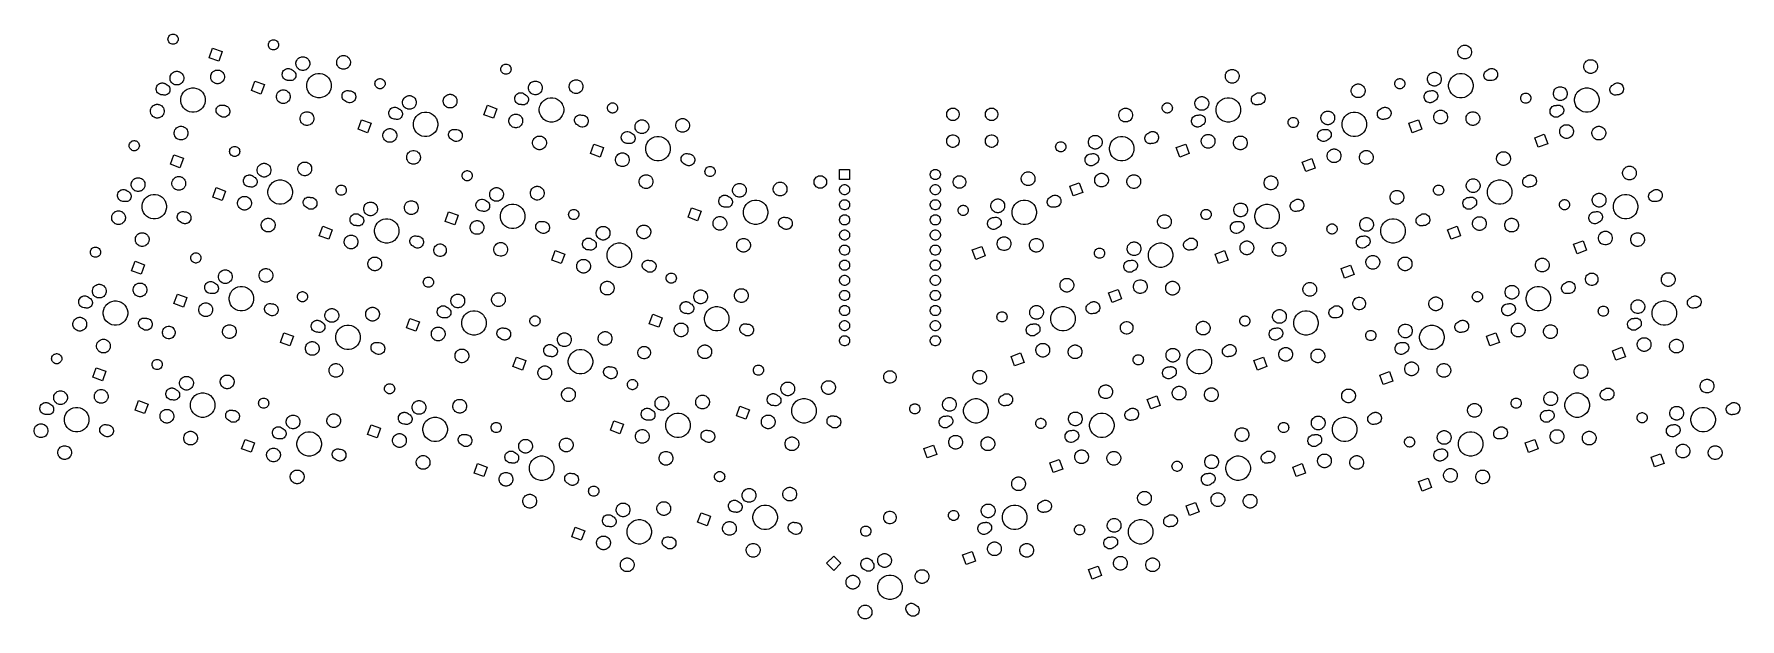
# Model space of a CAD drawing. Extents: x 74 to 361, y -185 to -87.
import ezdxf

# ---------------------------------------------------------------- set-up
doc = ezdxf.new("R2010")
doc.units = 0
doc.header["$MEASUREMENT"] = 0
doc.layers.add('BLACK', color=7, linetype='CONTINUOUS')

msp = doc.modelspace()

# ---------------------------------------------------------------- linework, layer by layer
at = {"layer": 'BLACK', "linetype": 'CONTINUOUS'}
for p, q in [((96.6253, -87.7316), (96.6417, -87.5647)), ((96.6417, -87.8984), (96.6253, -87.7316)), ((96.6417, -87.5647), (96.6904, -87.4043)), ((96.6904, -88.0588), (96.6417, -87.8984)), ((96.6904, -87.4043), (96.7694, -87.2565)), ((96.7083, -88.0923), (96.6904, -88.0588)), ((96.7694, -88.2066), (96.7083, -88.0923)), ((96.7694, -87.2565), (96.8758, -87.1269)), ((96.7694, -87.2565), (96.7694, -87.2565)), ((96.8758, -88.3362), (96.7694, -88.2066)), ((96.8758, -87.1269), (97.0053, -87.0206)), ((97.0053, -88.4426), (96.8758, -88.3362)), ((97.0053, -87.0206), (97.0205, -87.0124)), ((97.1532, -88.5216), (97.0053, -88.4426)), ((97.0053, -88.4426), (97.0053, -88.4426)), ((97.0205, -87.0124), (97.1532, -86.9415)), ((97.1532, -86.9415), (97.3136, -86.8929)), ((97.3136, -88.5702), (97.1532, -88.5216)), ((97.3136, -86.8929), (97.4386, -86.8806)), ((97.4386, -88.5826), (97.3136, -88.5702)), ((97.4386, -86.8806), (97.5222, -86.8806)), ((97.5222, -88.5826), (97.4386, -88.5826)), ((97.5222, -86.8806), (97.6472, -86.8929)), ((97.6472, -88.5702), (97.5222, -88.5826)), ((97.6472, -86.8929), (97.8077, -86.9415)), ((97.8077, -88.5216), (97.6472, -88.5702)), ((97.8077, -86.9415), (97.9403, -87.0124)), ((97.9555, -88.4426), (97.8077, -88.5216)), ((97.9403, -87.0124), (97.9555, -87.0206)), ((97.9555, -87.0206), (98.0851, -87.1269)), ((98.0851, -88.3362), (97.9555, -88.4426)), ((97.9555, -88.4426), (97.9555, -88.4426)), ((98.0851, -87.1269), (98.1914, -87.2565)), ((98.1914, -88.2066), (98.0851, -88.3362)), ((98.1914, -87.2565), (98.1914, -87.2565)), ((98.1914, -87.2565), (98.2704, -87.4043)), ((98.2525, -88.0923), (98.1914, -88.2066)), ((98.2704, -88.0588), (98.2525, -88.0923)), ((98.2704, -87.4043), (98.3191, -87.5647)), ((98.3191, -87.8984), (98.2704, -88.0588)), ((98.3191, -87.5647), (98.3355, -87.7316)), ((98.3355, -87.7316), (98.3191, -87.8984)), ((113.493, -88.697), (113.509, -88.5301)), ((113.509, -88.8638), (113.493, -88.697)), ((113.509, -88.5301), (113.558, -88.3697)), ((113.558, -88.3697), (113.637, -88.2219)), ((113.637, -88.2219), (113.743, -88.0923)), ((113.637, -88.2219), (113.637, -88.2219)), ((113.743, -88.0923), (113.873, -87.986)), ((113.873, -87.986), (113.888, -87.9779)), ((113.888, -87.9779), (114.021, -87.9069)), ((114.021, -87.9069), (114.181, -87.8583)), ((114.181, -87.8583), (114.306, -87.846)), ((114.306, -87.846), (114.39, -87.846)), ((114.39, -87.846), (114.515, -87.8583)), ((114.515, -87.8583), (114.675, -87.9069)), ((114.675, -87.9069), (114.808, -87.9779)), ((114.808, -87.9779), (114.823, -87.986)), ((114.823, -87.986), (114.953, -88.0923)), ((114.953, -88.0923), (115.059, -88.2219)), ((115.059, -88.2219), (115.059, -88.2219)), ((115.059, -88.2219), (115.138, -88.3697)), ((115.138, -88.3697), (115.187, -88.5301)), ((115.187, -88.5301), (115.203, -88.697)), ((115.203, -88.697), (115.187, -88.8638)), ((313.92, -88.8745), (314.13, -88.7877)), ((314.13, -88.7877), (314.241, -88.7656)), ((314.241, -88.7656), (314.352, -88.7435)), ((314.352, -88.7435), (314.579, -88.7435)), ((314.579, -88.7435), (314.69, -88.7656)), ((314.69, -88.7656), (314.801, -88.7877)), ((314.801, -88.7877), (315.011, -88.8745)), ((103.55, -90.8464), (104.132, -89.247)), ((105.149, -91.4285), (103.55, -90.8464)), ((104.132, -89.247), (105.732, -89.8291)), ((105.732, -89.8291), (105.149, -91.4285)), ((113.558, -89.0242), (113.509, -88.8638)), ((113.629, -89.1569), (113.558, -89.0242)), ((113.637, -89.172), (113.629, -89.1569)), ((113.743, -89.3016), (113.637, -89.172)), ((113.873, -89.408), (113.743, -89.3016)), ((114.021, -89.487), (113.873, -89.408)), ((113.873, -89.408), (113.873, -89.408)), ((114.181, -89.5357), (114.021, -89.487)), ((114.306, -89.548), (114.181, -89.5357)), ((114.39, -89.548), (114.306, -89.548)), ((114.515, -89.5357), (114.39, -89.548)), ((114.675, -89.487), (114.515, -89.5357)), ((114.823, -89.408), (114.675, -89.487)), ((114.953, -89.3016), (114.823, -89.408)), ((114.823, -89.408), (114.823, -89.408)), ((115.059, -89.172), (114.953, -89.3016)), ((115.067, -89.1569), (115.059, -89.172)), ((115.138, -89.0242), (115.067, -89.1569)), ((115.187, -88.8638), (115.138, -89.0242)), ((118.133, -91.7317), (118.176, -91.5167)), ((118.176, -91.5167), (118.177, -91.5093)), ((118.177, -91.5093), (118.264, -91.2998)), ((118.264, -91.2998), (118.39, -91.1113)), ((118.39, -91.1113), (118.55, -90.951)), ((118.55, -90.951), (118.739, -90.825)), ((118.739, -90.825), (118.948, -90.7383)), ((118.948, -90.7383), (119.059, -90.7161)), ((119.059, -90.7161), (119.171, -90.694)), ((119.171, -90.694), (119.397, -90.694)), ((119.397, -90.694), (119.509, -90.7161)), ((119.509, -90.7161), (119.62, -90.7383)), ((119.62, -90.7383), (119.829, -90.825)), ((119.829, -90.825), (120.018, -90.951)), ((120.018, -90.951), (120.178, -91.1113)), ((120.178, -91.1113), (120.304, -91.2998)), ((120.304, -91.2998), (120.391, -91.5093)), ((120.391, -91.5093), (120.392, -91.5167)), ((120.392, -91.5167), (120.435, -91.7317)), ((124.969, -91.5167), (125.01, -91.3096)), ((124.969, -91.7434), (124.969, -91.5167)), ((125.01, -91.3096), (125.013, -91.2943)), ((125.013, -91.2943), (125.1, -91.0848)), ((125.1, -91.0848), (125.226, -90.8963)), ((125.226, -90.8963), (125.386, -90.736)), ((125.386, -90.736), (125.575, -90.61)), ((125.575, -90.61), (125.784, -90.5233)), ((125.784, -90.5233), (125.895, -90.5011)), ((125.895, -90.5011), (126.006, -90.479)), ((126.006, -90.479), (126.233, -90.479)), ((126.233, -90.479), (126.344, -90.5011)), ((126.344, -90.5011), (126.456, -90.5233)), ((126.456, -90.5233), (126.665, -90.61)), ((126.665, -90.61), (126.854, -90.736)), ((126.854, -90.736), (127.014, -90.8963)), ((127.014, -90.8963), (127.14, -91.0848)), ((127.14, -91.0848), (127.227, -91.2943)), ((127.227, -91.2943), (127.23, -91.3096)), ((127.23, -91.3096), (127.271, -91.5167)), ((127.271, -91.5167), (127.271, -91.7434)), ((313.314, -89.7811), (313.359, -89.5587)), ((313.314, -90.0078), (313.314, -89.7811)), ((313.359, -90.2302), (313.314, -90.0078)), ((313.359, -89.5587), (313.445, -89.3493)), ((313.445, -90.4397), (313.359, -90.2302)), ((313.445, -89.3493), (313.571, -89.1608)), ((313.571, -90.6282), (313.445, -90.4397)), ((313.571, -89.1608), (313.732, -89.0004)), ((313.732, -90.7885), (313.571, -90.6282)), ((313.732, -89.0004), (313.92, -88.8745)), ((313.92, -90.9145), (313.732, -90.7885)), ((314.13, -91.0012), (313.92, -90.9145)), ((314.241, -91.0234), (314.13, -91.0012)), ((314.352, -91.0455), (314.241, -91.0234)), ((314.579, -91.0455), (314.352, -91.0455)), ((314.69, -91.0234), (314.579, -91.0455)), ((314.801, -91.0012), (314.69, -91.0234)), ((315.011, -90.9145), (314.801, -91.0012)), ((315.011, -88.8745), (315.199, -89.0004)), ((315.199, -90.7885), (315.011, -90.9145)), ((315.199, -89.0004), (315.359, -89.1608)), ((315.359, -90.6282), (315.199, -90.7885)), ((315.359, -89.1608), (315.485, -89.3493)), ((315.485, -90.4397), (315.359, -90.6282)), ((315.485, -89.3493), (315.572, -89.5587)), ((315.572, -90.2302), (315.485, -90.4397)), ((315.572, -89.5587), (315.616, -89.7811)), ((315.616, -90.0078), (315.572, -90.2302)), ((315.616, -89.7811), (315.616, -90.0078)), ((334.604, -91.7844), (334.73, -91.5958)), ((334.73, -91.5958), (334.891, -91.4355)), ((334.891, -91.4355), (335.079, -91.3096)), ((335.079, -91.3096), (335.103, -91.2998)), ((335.103, -91.2998), (335.14, -91.2842)), ((335.14, -91.2842), (335.288, -91.2228)), ((335.288, -91.2228), (335.4, -91.2007)), ((335.4, -91.2007), (335.511, -91.1786)), ((335.511, -91.1786), (335.738, -91.1786)), ((335.738, -91.1786), (335.849, -91.2007)), ((335.849, -91.2007), (335.96, -91.2228)), ((335.96, -91.2228), (336.108, -91.2842)), ((336.108, -91.2842), (336.146, -91.2998)), ((336.146, -91.2998), (336.169, -91.3096)), ((336.169, -91.3096), (336.358, -91.4355)), ((336.358, -91.4355), (336.518, -91.5958)), ((336.518, -91.5958), (336.644, -91.7844)), ((96.9741, -94.1667), (97.0169, -93.9518)), ((96.9741, -94.3935), (96.9741, -94.1667)), ((96.9756, -94.4009), (96.9741, -94.3935)), ((97.0184, -94.6158), (96.9756, -94.4009)), ((97.0169, -93.9518), (97.0184, -93.9444)), ((97.0184, -93.9444), (97.0971, -93.7543)), ((97.0971, -93.7543), (97.1051, -93.7349)), ((97.1051, -93.7349), (97.1088, -93.7294)), ((97.1088, -93.7294), (97.2311, -93.5464)), ((97.2311, -93.5464), (97.3914, -93.3861)), ((97.3914, -93.3861), (97.5799, -93.2601)), ((97.5799, -93.2601), (97.5984, -93.2524)), ((97.5984, -93.2524), (97.6646, -93.225)), ((97.6646, -93.225), (97.7894, -93.1733)), ((97.7894, -93.1733), (97.9006, -93.1512)), ((97.9006, -93.1512), (98.0118, -93.1291)), ((98.0118, -93.1291), (98.2385, -93.1291)), ((98.2385, -93.1291), (98.3497, -93.1512)), ((98.3497, -93.1512), (98.4609, -93.1733)), ((98.4609, -93.1733), (98.5857, -93.225)), ((98.5857, -93.225), (98.6518, -93.2524)), ((98.6518, -93.2524), (98.6703, -93.2601)), ((98.6703, -93.2601), (98.8589, -93.3861)), ((98.8589, -93.3861), (99.0192, -93.5464)), ((99.0192, -93.5464), (99.1415, -93.7294)), ((99.1415, -93.7294), (99.1452, -93.7349)), ((99.1452, -93.7349), (99.1532, -93.7543)), ((99.1532, -93.7543), (99.2319, -93.9444)), ((99.2319, -93.9444), (99.2334, -93.9518)), ((99.2747, -94.4009), (99.2319, -94.6158)), ((99.2334, -93.9518), (99.2761, -94.1667)), ((99.2761, -94.3935), (99.2747, -94.4009)), ((99.2761, -94.1667), (99.2761, -94.3935)), ((103.81, -93.9518), (103.811, -93.9477)), ((103.81, -94.1785), (103.81, -93.9518)), ((103.854, -94.4009), (103.81, -94.1785)), ((103.811, -93.9477), (103.854, -93.7294)), ((103.854, -93.7294), (103.858, -93.7194)), ((103.896, -94.5014), (103.854, -94.4009)), ((103.858, -93.7194), (103.934, -93.5366)), ((103.938, -94.6037), (103.896, -94.5014)), ((103.934, -93.5366), (103.941, -93.5199)), ((103.941, -93.5199), (104.067, -93.3314)), ((103.941, -93.5199), (103.941, -93.5199)), ((104.067, -93.3314), (104.227, -93.1711)), ((104.227, -93.1711), (104.416, -93.0451)), ((104.416, -93.0451), (104.625, -92.9584)), ((104.625, -92.9584), (104.753, -92.933)), ((104.753, -92.933), (104.848, -92.9141)), ((104.848, -92.9141), (105.074, -92.9141)), ((105.074, -92.9141), (105.169, -92.933)), ((105.169, -92.933), (105.297, -92.9584)), ((105.297, -92.9584), (105.506, -93.0451)), ((105.506, -93.0451), (105.695, -93.1711)), ((105.695, -93.1711), (105.855, -93.3314)), ((105.855, -93.3314), (105.981, -93.5199)), ((105.981, -93.5199), (105.981, -93.5199)), ((105.981, -93.5199), (105.988, -93.5366)), ((106.026, -94.5014), (105.984, -94.6037)), ((105.988, -93.5366), (106.064, -93.7194)), ((106.068, -94.4009), (106.026, -94.5014)), ((106.064, -93.7194), (106.068, -93.7294)), ((106.068, -93.7294), (106.111, -93.9477)), ((106.112, -94.1785), (106.068, -94.4009)), ((106.111, -93.9477), (106.112, -93.9518)), ((106.112, -93.9518), (106.112, -94.1785)), ((115.826, -93.5552), (115.84, -93.4884)), ((115.826, -93.7524), (115.826, -93.5552)), ((115.865, -93.9458), (115.826, -93.7524)), ((115.84, -93.4884), (115.851, -93.4331)), ((115.851, -93.4331), (115.865, -93.3618)), ((115.865, -93.3618), (115.94, -93.1797)), ((115.94, -94.128), (115.865, -93.9458)), ((115.94, -93.1797), (116.05, -93.0157)), ((116.05, -94.2919), (115.94, -94.128)), ((116.05, -93.0157), (116.189, -92.8763)), ((116.189, -94.4314), (116.05, -94.2919)), ((116.189, -92.8763), (116.353, -92.7668)), ((116.353, -94.5409), (116.189, -94.4314)), ((116.353, -92.7668), (116.535, -92.6913)), ((116.406, -94.563), (116.353, -94.5409)), ((116.353, -94.5409), (116.353, -94.5409)), ((116.353, -94.5409), (116.353, -94.5409)), ((116.535, -92.6913), (116.666, -92.6653)), ((116.666, -92.6653), (116.729, -92.6528)), ((116.729, -92.6528), (116.926, -92.6528)), ((116.926, -92.6528), (116.989, -92.6653)), ((116.989, -92.6653), (117.119, -92.6913)), ((117.119, -92.6913), (117.301, -92.7668)), ((117.301, -92.7668), (117.465, -92.8763)), ((117.465, -92.8763), (117.528, -92.9386)), ((117.528, -92.9386), (117.547, -92.9541)), ((117.547, -92.9541), (117.568, -92.9657)), ((117.568, -92.9657), (117.649, -92.999)), ((117.649, -92.999), (117.796, -93.0976)), ((117.796, -94.4973), (117.649, -94.5959)), ((117.796, -93.0976), (117.922, -93.2231)), ((117.922, -94.3718), (117.796, -94.4973)), ((117.922, -93.2231), (118.02, -93.3707)), ((118.02, -94.2243), (117.922, -94.3718)), ((118.02, -93.3707), (118.088, -93.5347)), ((118.088, -94.0603), (118.02, -94.2243)), ((118.088, -93.5347), (118.123, -93.7087)), ((118.123, -93.8862), (118.088, -94.0603)), ((118.123, -93.7087), (118.123, -93.8862)), ((118.133, -91.9584), (118.133, -91.7317)), ((118.135, -91.9658), (118.133, -91.9584)), ((118.177, -92.1808), (118.135, -91.9658)), ((118.264, -92.3902), (118.177, -92.1808)), ((118.39, -92.5787), (118.264, -92.3902)), ((118.55, -92.7391), (118.39, -92.5787)), ((118.739, -92.865), (118.55, -92.7391)), ((118.766, -92.8763), (118.739, -92.865)), ((118.739, -92.865), (118.739, -92.865)), ((118.739, -92.865), (118.739, -92.865)), ((118.948, -92.9518), (118.766, -92.8763)), ((119.028, -92.9676), (118.948, -92.9518)), ((119.171, -92.996), (119.028, -92.9676)), ((119.397, -92.996), (119.171, -92.996)), ((119.54, -92.9676), (119.397, -92.996)), ((119.62, -92.9518), (119.54, -92.9676)), ((119.802, -92.8763), (119.62, -92.9518)), ((119.829, -92.865), (119.802, -92.8763)), ((120.018, -92.7391), (119.829, -92.865)), ((119.829, -92.865), (119.829, -92.865)), ((119.829, -92.865), (119.829, -92.865)), ((120.178, -92.5787), (120.018, -92.7391)), ((120.304, -92.3902), (120.178, -92.5787)), ((120.178, -94.5634), (120.181, -94.5594)), ((120.181, -94.5594), (120.402, -94.2275)), ((120.391, -92.1808), (120.304, -92.3902)), ((120.434, -91.9658), (120.391, -92.1808)), ((120.402, -94.2275), (120.688, -93.9418)), ((120.435, -91.9584), (120.434, -91.9658)), ((120.435, -91.7317), (120.435, -91.9584)), ((120.688, -93.9418), (121.024, -93.7174)), ((121.024, -93.7174), (121.04, -93.7106)), ((121.04, -93.7106), (121.397, -93.5628)), ((121.397, -93.5628), (121.794, -93.4839)), ((121.794, -93.4839), (122.198, -93.4839)), ((122.198, -93.4839), (122.594, -93.5628)), ((122.594, -93.5628), (122.951, -93.7106)), ((122.951, -93.7106), (122.967, -93.7174)), ((122.967, -93.7174), (123.303, -93.9418)), ((123.303, -93.9418), (123.589, -94.2275)), ((123.589, -94.2275), (123.81, -94.5594)), ((123.81, -94.5594), (123.813, -94.5634)), ((124.991, -91.8546), (124.969, -91.7434)), ((125.013, -91.9658), (124.991, -91.8546)), ((125.1, -92.1752), (125.013, -91.9658)), ((125.226, -92.3637), (125.1, -92.1752)), ((125.386, -92.5241), (125.226, -92.3637)), ((125.575, -92.65), (125.386, -92.5241)), ((125.784, -92.7368), (125.575, -92.65)), ((125.895, -92.7589), (125.784, -92.7368)), ((126.006, -92.781), (125.895, -92.7589)), ((126.233, -92.781), (126.006, -92.781)), ((126.344, -92.7589), (126.233, -92.781)), ((126.456, -92.7368), (126.344, -92.7589)), ((126.665, -92.65), (126.456, -92.7368)), ((126.854, -92.5241), (126.665, -92.65)), ((127.014, -92.3637), (126.854, -92.5241)), ((127.14, -92.1752), (127.014, -92.3637)), ((127.227, -91.9658), (127.14, -92.1752)), ((127.249, -91.8546), (127.227, -91.9658)), ((127.271, -91.7434), (127.249, -91.8546)), ((131.645, -94.6078), (131.774, -94.5014)), ((131.774, -94.5014), (131.789, -94.4933)), ((131.789, -94.4933), (131.922, -94.4224)), ((131.922, -94.4224), (132.082, -94.3738)), ((132.082, -94.3738), (132.207, -94.3615)), ((132.207, -94.3615), (132.291, -94.3615)), ((132.291, -94.3615), (132.416, -94.3738)), ((132.416, -94.3738), (132.576, -94.4224)), ((132.576, -94.4224), (132.709, -94.4933)), ((132.709, -94.4933), (132.724, -94.5014)), ((132.724, -94.5014), (132.854, -94.6078)), ((152.553, -92.7774), (152.569, -92.6105)), ((152.569, -92.9442), (152.553, -92.7774)), ((152.569, -92.6105), (152.618, -92.4501)), ((152.618, -93.1046), (152.569, -92.9442)), ((152.618, -92.4501), (152.697, -92.3023)), ((152.682, -93.225), (152.618, -93.1046)), ((152.697, -93.2524), (152.682, -93.225)), ((152.697, -92.3023), (152.803, -92.1727)), ((152.697, -92.3023), (152.697, -92.3023)), ((152.803, -93.382), (152.697, -93.2524)), ((152.803, -92.1727), (152.933, -92.0664)), ((152.933, -93.4884), (152.803, -93.382)), ((152.933, -92.0664), (152.948, -92.0583)), ((153.081, -93.5674), (152.933, -93.4884)), ((152.933, -93.4884), (152.933, -93.4884)), ((152.948, -92.0583), (153.081, -91.9873)), ((153.081, -91.9873), (153.241, -91.9387)), ((153.241, -93.6161), (153.081, -93.5674)), ((153.241, -91.9387), (153.366, -91.9264)), ((153.366, -93.6284), (153.241, -93.6161)), ((153.366, -91.9264), (153.45, -91.9264)), ((153.45, -93.6284), (153.366, -93.6284)), ((153.45, -91.9264), (153.575, -91.9387)), ((153.575, -93.6161), (153.45, -93.6284)), ((153.575, -91.9387), (153.735, -91.9873)), ((153.735, -93.5674), (153.575, -93.6161)), ((153.735, -91.9873), (153.868, -92.0583)), ((153.883, -93.4884), (153.735, -93.5674)), ((153.868, -92.0583), (153.883, -92.0664)), ((153.883, -92.0664), (154.013, -92.1727)), ((154.013, -93.382), (153.883, -93.4884)), ((153.883, -93.4884), (153.883, -93.4884)), ((154.013, -92.1727), (154.119, -92.3023)), ((154.119, -93.2524), (154.013, -93.382)), ((154.119, -92.3023), (154.119, -92.3023)), ((154.119, -92.3023), (154.198, -92.4501)), ((154.134, -93.225), (154.119, -93.2524)), ((154.198, -93.1046), (154.134, -93.225)), ((154.198, -92.4501), (154.247, -92.6105)), ((154.247, -92.9442), (154.198, -93.1046)), ((154.247, -92.6105), (154.263, -92.7774)), ((154.263, -92.7774), (154.247, -92.9442)), ((164.955, -94.5815), (165.066, -94.5594)), ((165.066, -94.5594), (165.293, -94.5594)), ((165.293, -94.5594), (165.404, -94.5815)), ((274.254, -93.8615), (274.299, -93.6391)), ((274.254, -94.0882), (274.254, -93.8615)), ((274.262, -94.128), (274.254, -94.0882)), ((274.299, -94.3106), (274.262, -94.128)), ((274.299, -93.6391), (274.308, -93.6161)), ((274.333, -94.3935), (274.299, -94.3106)), ((274.308, -93.6161), (274.362, -93.4859)), ((274.378, -94.5034), (274.333, -94.3935)), ((274.362, -93.4859), (274.385, -93.4297)), ((274.385, -94.5201), (274.378, -94.5034)), ((274.385, -93.4297), (274.417, -93.382)), ((274.511, -94.7086), (274.385, -94.5201)), ((274.417, -93.382), (274.511, -93.2412)), ((274.511, -93.2412), (274.672, -93.0808)), ((274.672, -93.0808), (274.86, -92.9549)), ((274.86, -92.9549), (274.862, -92.9541)), ((274.862, -92.9541), (274.958, -92.9141)), ((274.958, -92.9141), (275.07, -92.8681)), ((275.07, -92.8681), (275.181, -92.846)), ((275.181, -92.846), (275.292, -92.8239)), ((275.292, -92.8239), (275.519, -92.8239)), ((275.519, -92.8239), (275.63, -92.846)), ((275.63, -92.846), (275.741, -92.8681)), ((275.741, -92.8681), (275.852, -92.9141)), ((275.852, -92.9141), (275.949, -92.9541)), ((275.949, -92.9541), (275.951, -92.9549)), ((275.951, -92.9549), (276.139, -93.0808)), ((276.139, -93.0808), (276.299, -93.2412)), ((276.299, -93.2412), (276.393, -93.382)), ((276.425, -94.5201), (276.299, -94.7086)), ((276.393, -93.382), (276.425, -93.4297)), ((276.425, -93.4297), (276.449, -93.4859)), ((276.432, -94.5034), (276.425, -94.5201)), ((276.478, -94.3935), (276.432, -94.5034)), ((276.449, -93.4859), (276.503, -93.6161)), ((276.512, -94.3106), (276.478, -94.3935)), ((276.503, -93.6161), (276.512, -93.6391)), ((276.512, -93.6391), (276.556, -93.8615)), ((276.548, -94.128), (276.512, -94.3106)), ((276.556, -94.0882), (276.548, -94.128)), ((276.556, -93.8615), (276.556, -94.0882)), ((302.958, -94.6097), (303.087, -94.5034)), ((303.087, -94.5034), (303.102, -94.4953)), ((303.102, -94.4953), (303.235, -94.4243)), ((303.235, -94.4243), (303.395, -94.3757)), ((303.395, -94.3757), (303.521, -94.3634)), ((303.521, -94.3634), (303.604, -94.3634)), ((303.604, -94.3634), (303.729, -94.3757)), ((303.729, -94.3757), (303.89, -94.4243)), ((303.89, -94.4243), (304.022, -94.4953)), ((304.022, -94.4953), (304.037, -94.5034)), ((304.037, -94.5034), (304.167, -94.6097)), ((308.216, -94.3398), (308.239, -94.2262)), ((308.216, -94.5665), (308.216, -94.3398)), ((308.239, -94.2262), (308.26, -94.1174)), ((308.26, -94.1174), (308.347, -93.9079)), ((308.347, -93.9079), (308.473, -93.7194)), ((308.473, -93.7194), (308.633, -93.5591)), ((308.633, -93.5591), (308.822, -93.4331)), ((308.822, -93.4331), (308.83, -93.4297)), ((308.83, -93.4297), (308.945, -93.382)), ((308.945, -93.382), (309.031, -93.3464)), ((309.031, -93.3464), (309.142, -93.3242)), ((309.142, -93.3242), (309.254, -93.3021)), ((309.254, -93.3021), (309.48, -93.3021)), ((309.48, -93.3021), (309.592, -93.3242)), ((309.592, -93.3242), (309.703, -93.3464)), ((309.703, -93.3464), (309.789, -93.382)), ((309.789, -93.382), (309.904, -93.4297)), ((309.904, -93.4297), (309.912, -93.4331)), ((309.912, -93.4331), (310.101, -93.5591)), ((310.101, -93.5591), (310.261, -93.7194)), ((310.261, -93.7194), (310.387, -93.9079)), ((310.387, -93.9079), (310.474, -94.1174)), ((310.474, -94.1174), (310.495, -94.2262)), ((310.495, -94.2262), (310.518, -94.3398)), ((310.518, -94.3398), (310.518, -94.5665)), ((312, -94.5634), (312.223, -94.2294)), ((312.223, -94.2294), (312.509, -93.9437)), ((312.509, -93.9437), (312.844, -93.7193)), ((312.844, -93.7193), (312.849, -93.7174)), ((312.849, -93.7174), (313.218, -93.5647)), ((313.218, -93.5647), (313.614, -93.4859)), ((313.614, -93.4859), (314.018, -93.4859)), ((314.018, -93.4859), (314.414, -93.5647)), ((314.414, -93.5647), (314.783, -93.7174)), ((314.783, -93.7174), (314.787, -93.7193)), ((314.787, -93.7193), (315.123, -93.9437)), ((315.123, -93.9437), (315.409, -94.2294)), ((315.409, -94.2294), (315.632, -94.5634)), ((317.689, -93.7106), (317.723, -93.5366)), ((317.689, -93.8881), (317.689, -93.7106)), ((317.723, -94.0622), (317.689, -93.8881)), ((317.723, -93.5366), (317.791, -93.3726)), ((317.791, -94.2262), (317.723, -94.0622)), ((317.791, -93.3726), (317.89, -93.225)), ((317.89, -94.3737), (317.791, -94.2262)), ((317.89, -93.225), (318.015, -93.0995)), ((318.015, -94.4992), (317.89, -94.3737)), ((318.015, -93.0995), (318.163, -93.0009)), ((318.163, -94.5978), (318.015, -94.4992)), ((318.163, -93.0009), (318.243, -92.9676)), ((318.243, -92.9676), (318.265, -92.956)), ((318.265, -92.956), (318.284, -92.9405)), ((318.284, -92.9405), (318.346, -92.8782)), ((318.346, -92.8782), (318.51, -92.7687)), ((318.51, -92.7687), (318.515, -92.7668)), ((318.515, -92.7668), (318.587, -92.7368)), ((318.587, -92.7368), (318.692, -92.6932)), ((318.692, -92.6932), (318.833, -92.6653)), ((318.833, -92.6653), (318.886, -92.6547)), ((318.886, -92.6547), (319.083, -92.6547)), ((319.083, -92.6547), (319.136, -92.6653)), ((319.136, -92.6653), (319.276, -92.6932)), ((319.276, -92.6932), (319.382, -92.7368)), ((319.458, -94.5428), (319.276, -94.6183)), ((319.382, -92.7368), (319.454, -92.7668)), ((319.454, -92.7668), (319.458, -92.7687)), ((319.458, -92.7687), (319.622, -92.8782)), ((319.622, -94.4333), (319.458, -94.5428)), ((319.622, -92.8782), (319.762, -93.0176)), ((319.762, -94.2938), (319.622, -94.4333)), ((319.762, -93.0176), (319.871, -93.1816)), ((319.871, -94.1299), (319.762, -94.2938)), ((319.871, -93.1816), (319.947, -93.3638)), ((319.877, -94.1174), (319.871, -94.1299)), ((319.947, -93.9477), (319.877, -94.1174)), ((319.947, -93.3638), (319.985, -93.5571)), ((319.955, -93.9079), (319.947, -93.9477)), ((319.985, -93.7543), (319.955, -93.9079)), ((319.985, -93.5571), (319.985, -93.7543)), ((334.473, -92.2162), (334.517, -91.9938)), ((334.473, -92.4429), (334.473, -92.2162)), ((334.489, -92.5241), (334.473, -92.4429)), ((334.517, -92.6653), (334.489, -92.5241)), ((334.517, -91.9938), (334.52, -91.9873)), ((334.604, -92.8748), (334.517, -92.6653)), ((334.52, -91.9873), (334.604, -91.7844)), ((334.73, -93.0633), (334.604, -92.8748)), ((334.891, -93.2236), (334.73, -93.0633)), ((335.079, -93.3496), (334.891, -93.2236)), ((335.288, -93.4363), (335.079, -93.3496)), ((335.4, -93.4585), (335.288, -93.4363)), ((335.511, -93.4806), (335.4, -93.4585)), ((335.738, -93.4806), (335.511, -93.4806)), ((335.849, -93.4585), (335.738, -93.4806)), ((335.96, -93.4363), (335.849, -93.4585)), ((336.169, -93.3496), (335.96, -93.4363)), ((336.358, -93.2236), (336.169, -93.3496)), ((336.518, -93.0633), (336.358, -93.2236)), ((336.644, -92.8748), (336.518, -93.0633)), ((336.644, -91.7844), (336.728, -91.9873)), ((336.731, -92.6653), (336.644, -92.8748)), ((336.728, -91.9873), (336.731, -91.9938)), ((336.731, -91.9938), (336.775, -92.2162)), ((336.759, -92.5241), (336.731, -92.6653)), ((336.775, -92.4429), (336.759, -92.5241)), ((336.775, -92.2162), (336.775, -92.4429)), ((94.6673, -95.9903), (94.671, -95.9717)), ((94.6673, -96.1875), (94.6673, -95.9903)), ((94.7058, -96.3809), (94.6673, -96.1875)), ((94.671, -95.9717), (94.6866, -95.8936)), ((94.6866, -95.8936), (94.7058, -95.7969)), ((94.7058, -95.7969), (94.7813, -95.6148)), ((94.7813, -96.5631), (94.7058, -96.3809)), ((94.7813, -95.6148), (94.8908, -95.4508)), ((94.8908, -96.727), (94.7813, -96.5631)), ((94.8908, -95.4508), (95.0302, -95.3114)), ((95.0302, -96.8664), (94.8908, -96.727)), ((95.0302, -95.3114), (95.1942, -95.2018)), ((95.1942, -96.976), (95.0302, -96.8664)), ((95.1942, -95.2018), (95.2187, -95.1917)), ((95.2389, -96.9945), (95.1942, -96.976)), ((95.1942, -96.976), (95.1942, -96.976)), ((95.1942, -96.976), (95.1942, -96.976)), ((95.2187, -95.1917), (95.2826, -95.1652)), ((95.3764, -97.0514), (95.2389, -96.9945)), ((95.2826, -95.1652), (95.3764, -95.1264)), ((95.3764, -95.1264), (95.4731, -95.1071)), ((95.419, -97.0599), (95.3764, -97.0514)), ((95.5697, -97.0899), (95.419, -97.0599)), ((95.4731, -95.1071), (95.5697, -95.0879)), ((95.5697, -95.0879), (95.7669, -95.0879)), ((95.7535, -97.0899), (95.5697, -97.0899)), ((95.7779, -97.0923), (95.7535, -97.0899)), ((95.7669, -95.0879), (95.8636, -95.1071)), ((95.7989, -97.0987), (95.7779, -97.0923)), ((95.8002, -97.0989), (95.7989, -97.0987)), ((95.9265, -97.1241), (95.8002, -97.0989)), ((95.8002, -97.0989), (95.8002, -97.0989)), ((95.8636, -95.1071), (95.9603, -95.1264)), ((95.9743, -97.1336), (95.9265, -97.1241)), ((95.9603, -95.1264), (96.0541, -95.1652)), ((96.1517, -97.1336), (95.9743, -97.1336)), ((96.0541, -95.1652), (96.118, -95.1917)), ((96.118, -95.1917), (96.1425, -95.2018)), ((96.1425, -95.2018), (96.3064, -95.3114)), ((96.1923, -97.1255), (96.1517, -97.1336)), ((96.3258, -97.0989), (96.1923, -97.1255)), ((96.3064, -95.3114), (96.3687, -95.3737)), ((96.4898, -97.031), (96.3258, -97.0989)), ((96.3687, -95.3737), (96.3876, -95.3892)), ((96.3876, -95.3892), (96.4092, -95.4007)), ((96.4092, -95.4007), (96.4898, -95.4341)), ((96.4898, -95.4341), (96.6374, -95.5327)), ((96.6374, -96.9324), (96.4898, -97.031)), ((96.6374, -95.5327), (96.7629, -95.6582)), ((96.7629, -96.8069), (96.6374, -96.9324)), ((96.7629, -95.6582), (96.8615, -95.8058)), ((96.8615, -96.6593), (96.7629, -96.8069)), ((96.8615, -95.8058), (96.9294, -95.9698)), ((96.9294, -96.4954), (96.8615, -96.6593)), ((96.9294, -95.9698), (96.964, -96.1438)), ((96.964, -96.3213), (96.9294, -96.4954)), ((96.964, -96.1438), (96.964, -96.3213)), ((97.0797, -94.764), (97.0184, -94.6158)), ((97.1024, -94.8187), (97.0797, -94.764)), ((97.1051, -94.8253), (97.1024, -94.8187)), ((97.2311, -95.0138), (97.1051, -94.8253)), ((97.3914, -95.1741), (97.2311, -95.0138)), ((97.5799, -95.3001), (97.3914, -95.1741)), ((97.7894, -95.3869), (97.5799, -95.3001)), ((97.8688, -95.4027), (97.7894, -95.3869)), ((98.0118, -95.4311), (97.8688, -95.4027)), ((98.2385, -95.4311), (98.0118, -95.4311)), ((98.3815, -95.4027), (98.2385, -95.4311)), ((98.4609, -95.3869), (98.3815, -95.4027)), ((98.6703, -95.3001), (98.4609, -95.3869)), ((98.8589, -95.1741), (98.6703, -95.3001)), ((98.7856, -97.768), (98.8645, -97.3718)), ((99.0192, -95.0138), (98.8589, -95.1741)), ((98.8645, -97.3718), (99.0191, -96.9985)), ((99.0191, -96.9985), (99.0328, -96.9779)), ((99.1451, -94.8253), (99.0192, -95.0138)), ((99.0328, -96.9779), (99.2435, -96.6626)), ((99.1479, -94.8187), (99.1451, -94.8253)), ((99.1706, -94.764), (99.1479, -94.8187)), ((99.2319, -94.6158), (99.1706, -94.764)), ((99.2435, -96.6626), (99.5292, -96.3769)), ((99.5292, -96.3769), (99.8651, -96.1525)), ((99.8651, -96.1525), (100.238, -95.9978)), ((99.8651, -96.1525), (99.8651, -96.1525)), ((100.238, -95.9978), (100.635, -95.919)), ((100.635, -95.919), (101.039, -95.919)), ((101.039, -95.919), (101.435, -95.9978)), ((101.435, -95.9978), (101.808, -96.1525)), ((101.808, -96.1525), (101.808, -96.1525)), ((101.808, -96.1525), (102.144, -96.3769)), ((102.144, -96.3769), (102.43, -96.6626)), ((102.43, -96.6626), (102.64, -96.9779)), ((102.64, -96.9779), (102.654, -96.9985)), ((102.654, -96.9985), (102.809, -97.3718)), ((102.809, -97.3718), (102.888, -97.768)), ((103.941, -94.6103), (103.938, -94.6037)), ((104.067, -94.7988), (103.941, -94.6103)), ((104.227, -94.9592), (104.067, -94.7988)), ((104.416, -95.0851), (104.227, -94.9592)), ((104.477, -95.1105), (104.416, -95.0851)), ((104.416, -95.0851), (104.416, -95.0851)), ((104.416, -95.0851), (104.416, -95.0851)), ((104.625, -95.1719), (104.477, -95.1105)), ((104.725, -95.1917), (104.625, -95.1719)), ((104.848, -95.2161), (104.725, -95.1917)), ((105.074, -95.2161), (104.848, -95.2161)), ((105.197, -95.1917), (105.074, -95.2161)), ((105.297, -95.1719), (105.197, -95.1917)), ((105.445, -95.1105), (105.297, -95.1719)), ((105.506, -95.0851), (105.445, -95.1105)), ((105.695, -94.9592), (105.506, -95.0851)), ((105.506, -95.0851), (105.506, -95.0851)), ((105.506, -95.0851), (105.506, -95.0851)), ((105.855, -94.7988), (105.695, -94.9592)), ((105.981, -94.6103), (105.855, -94.7988)), ((105.984, -94.6037), (105.981, -94.6103)), ((110.651, -96.366), (111.233, -94.7667)), ((112.25, -96.9482), (110.651, -96.366)), ((111.233, -94.7667), (112.833, -95.3488)), ((112.833, -95.3488), (112.25, -96.9482)), ((114.846, -97.2823), (114.891, -97.0599)), ((114.846, -97.509), (114.846, -97.2823)), ((114.891, -97.0599), (114.971, -96.8664)), ((114.971, -96.8664), (114.977, -96.8505)), ((114.977, -96.8505), (115.103, -96.6619)), ((114.977, -96.8505), (114.977, -96.8505)), ((115.103, -96.6619), (115.264, -96.5016)), ((115.264, -96.5016), (115.452, -96.3757)), ((115.452, -96.3757), (115.458, -96.3733)), ((115.458, -96.3733), (115.579, -96.3232)), ((115.579, -96.3232), (115.662, -96.2889)), ((115.662, -96.2889), (115.829, -96.2556)), ((115.829, -96.2556), (115.884, -96.2447)), ((115.884, -96.2447), (116.111, -96.2447)), ((116.111, -96.2447), (116.166, -96.2556)), ((116.166, -96.2556), (116.333, -96.2889)), ((116.333, -96.2889), (116.416, -96.3232)), ((116.535, -94.6164), (116.406, -94.563)), ((116.416, -96.3232), (116.537, -96.3733)), ((116.632, -94.6356), (116.535, -94.6164)), ((116.537, -96.3733), (116.543, -96.3757)), ((116.543, -96.3757), (116.731, -96.5016)), ((116.729, -94.6548), (116.632, -94.6356)), ((116.912, -94.6548), (116.729, -94.6548)), ((116.731, -96.5016), (116.891, -96.6619)), ((116.891, -96.6619), (117.017, -96.8505)), ((116.937, -94.6572), (116.912, -94.6548)), ((116.958, -94.6636), (116.937, -94.6572)), ((116.959, -94.6638), (116.958, -94.6636)), ((117.093, -94.6904), (116.959, -94.6638)), ((116.959, -94.6638), (116.959, -94.6638)), ((117.017, -96.8505), (117.017, -96.8505)), ((117.017, -96.8505), (117.024, -96.8664)), ((117.024, -96.8664), (117.104, -97.0599)), ((117.133, -94.6985), (117.093, -94.6904)), ((117.104, -97.0599), (117.148, -97.2823)), ((117.311, -94.6985), (117.133, -94.6985)), ((117.148, -97.2823), (117.148, -97.509)), ((117.335, -94.6935), (117.311, -94.6985)), ((117.485, -94.6638), (117.335, -94.6935)), ((117.649, -94.5959), (117.485, -94.6638)), ((119.945, -95.3329), (120.023, -94.9367)), ((119.945, -95.7369), (119.945, -95.3329)), ((120.023, -96.1332), (119.945, -95.7369)), ((120.023, -94.9367), (120.178, -94.5634)), ((120.178, -96.5064), (120.023, -96.1332)), ((120.402, -96.8424), (120.178, -96.5064)), ((120.178, -96.5064), (120.178, -96.5064)), ((120.688, -97.1281), (120.402, -96.8424)), ((121.024, -97.3525), (120.688, -97.1281)), ((121.397, -97.5071), (121.024, -97.3525)), ((121.024, -97.3525), (121.024, -97.3525)), ((121.024, -97.3525), (121.024, -97.3525)), ((122.967, -97.3525), (122.594, -97.5071)), ((123.303, -97.1281), (122.967, -97.3525)), ((122.967, -97.3525), (122.967, -97.3525)), ((122.967, -97.3525), (122.967, -97.3525)), ((123.589, -96.8424), (123.303, -97.1281)), ((123.813, -96.5064), (123.589, -96.8424)), ((123.813, -94.5634), (123.968, -94.9367)), ((123.968, -96.1332), (123.813, -96.5064)), ((123.813, -96.5064), (123.813, -96.5064)), ((123.968, -94.9367), (124.047, -95.3329)), ((124.047, -95.7369), (123.968, -96.1332)), ((124.047, -95.3329), (124.047, -95.7369)), ((125.868, -97.1837), (125.903, -97.0096)), ((125.868, -97.3611), (125.868, -97.1837)), ((125.903, -97.5352), (125.868, -97.3611)), ((125.903, -97.0096), (125.971, -96.8456)), ((125.971, -96.8456), (126.069, -96.698)), ((126.069, -96.698), (126.195, -96.5725)), ((126.195, -96.5725), (126.342, -96.4739)), ((126.342, -96.4739), (126.506, -96.406)), ((126.506, -96.406), (126.671, -96.3733)), ((126.671, -96.3733), (126.68, -96.3714)), ((126.68, -96.3714), (126.858, -96.3714)), ((126.858, -96.3714), (126.894, -96.3785)), ((126.894, -96.3785), (127.032, -96.406)), ((127.032, -96.406), (127.032, -96.406)), ((127.032, -96.406), (127.033, -96.4063)), ((127.033, -96.4063), (127.054, -96.4126)), ((127.054, -96.4126), (127.079, -96.415)), ((127.079, -96.415), (127.262, -96.415)), ((127.262, -96.415), (127.359, -96.4343)), ((127.359, -96.4343), (127.456, -96.4535)), ((127.456, -96.4535), (127.584, -96.5064)), ((127.584, -96.5064), (127.624, -96.5233)), ((127.624, -96.5233), (127.638, -96.529)), ((127.638, -96.529), (127.802, -96.6385)), ((127.802, -96.6385), (127.941, -96.7779)), ((127.941, -96.7779), (128.049, -96.9385)), ((128.049, -96.9385), (128.051, -96.9419)), ((128.051, -96.9419), (128.065, -96.976)), ((128.065, -96.976), (128.126, -97.1241)), ((128.126, -97.1241), (128.136, -97.1744)), ((128.136, -97.1744), (128.165, -97.3175)), ((128.165, -97.3175), (128.165, -97.5146)), ((131.394, -95.2125), (131.411, -95.0456)), ((131.411, -95.3793), (131.394, -95.2125)), ((131.411, -95.0456), (131.45, -94.9151)), ((131.459, -95.5397), (131.411, -95.3793)), ((131.45, -94.9151), (131.459, -94.8852)), ((131.459, -94.8852), (131.538, -94.7374)), ((131.459, -94.8852), (131.459, -94.8852)), ((131.49, -95.5971), (131.459, -95.5397)), ((131.538, -95.6875), (131.49, -95.5971)), ((131.538, -94.7374), (131.645, -94.6078)), ((131.538, -94.7374), (131.538, -94.7374)), ((131.645, -95.8171), (131.538, -95.6875)), ((131.774, -95.9235), (131.645, -95.8171)), ((131.922, -96.0025), (131.774, -95.9235)), ((131.774, -95.9235), (131.774, -95.9235)), ((132.082, -96.0511), (131.922, -96.0025)), ((132.207, -96.0635), (132.082, -96.0511)), ((132.291, -96.0635), (132.207, -96.0635)), ((132.416, -96.0511), (132.291, -96.0635)), ((132.576, -96.0025), (132.416, -96.0511)), ((132.724, -95.9235), (132.576, -96.0025)), ((132.854, -95.8171), (132.724, -95.9235)), ((132.724, -95.9235), (132.724, -95.9235)), ((132.854, -94.6078), (132.96, -94.7374)), ((132.96, -95.6875), (132.854, -95.8171)), ((132.96, -94.7374), (132.96, -94.7374)), ((132.96, -94.7374), (133.039, -94.8852)), ((133.009, -95.5971), (132.96, -95.6875)), ((133.039, -95.5397), (133.009, -95.5971)), ((133.039, -94.8852), (133.039, -94.8852)), ((133.039, -94.8852), (133.048, -94.9151)), ((133.088, -95.3793), (133.039, -95.5397)), ((133.048, -94.9151), (133.088, -95.0456)), ((133.088, -95.0456), (133.104, -95.2125)), ((133.104, -95.2125), (133.088, -95.3793)), ((136.451, -97.4665), (136.64, -97.3405)), ((136.64, -97.3405), (136.849, -97.2537)), ((136.849, -97.2537), (136.961, -97.2316)), ((136.961, -97.2316), (137.072, -97.2095)), ((137.072, -97.2095), (137.299, -97.2095)), ((137.299, -97.2095), (137.41, -97.2316)), ((137.41, -97.2316), (137.521, -97.2537)), ((137.521, -97.2537), (137.73, -97.3405)), ((137.73, -97.3405), (137.919, -97.4665)), ((143.001, -97.6003), (143.127, -97.4118)), ((143.127, -97.4118), (143.287, -97.2515)), ((143.287, -97.2515), (143.476, -97.1255)), ((143.476, -97.1255), (143.479, -97.1241)), ((143.479, -97.1241), (143.582, -97.0813)), ((143.582, -97.0813), (143.685, -97.0387)), ((143.685, -97.0387), (143.822, -97.0115)), ((143.822, -97.0115), (143.908, -96.9945)), ((143.908, -96.9945), (144.134, -96.9945)), ((144.134, -96.9945), (144.22, -97.0115)), ((144.22, -97.0115), (144.357, -97.0387)), ((144.357, -97.0387), (144.459, -97.0813)), ((144.459, -97.0813), (144.563, -97.1241)), ((144.563, -97.1241), (144.566, -97.1255)), ((144.566, -97.1255), (144.755, -97.2515)), ((144.755, -97.2515), (144.915, -97.4118)), ((144.915, -97.4118), (145.041, -97.6003)), ((154.925, -97.4422), (154.991, -97.2823)), ((154.991, -97.2823), (155, -97.2601)), ((155, -97.2601), (155.024, -97.224)), ((155.024, -97.224), (155.11, -97.0961)), ((155.11, -97.0961), (155.249, -96.9567)), ((155.249, -96.9567), (155.413, -96.8471)), ((155.413, -96.8471), (155.42, -96.8443)), ((155.42, -96.8443), (155.506, -96.8088)), ((155.506, -96.8088), (155.595, -96.7717)), ((155.595, -96.7717), (155.726, -96.7457)), ((155.726, -96.7457), (155.789, -96.7332)), ((155.789, -96.7332), (155.986, -96.7332)), ((155.986, -96.7332), (156.049, -96.7457)), ((156.049, -96.7457), (156.179, -96.7717)), ((156.179, -96.7717), (156.269, -96.8088)), ((156.269, -96.8088), (156.354, -96.8443)), ((156.354, -96.8443), (156.361, -96.8471)), ((156.361, -96.8471), (156.525, -96.9567)), ((156.525, -96.9567), (156.588, -97.019)), ((156.588, -97.019), (156.607, -97.0345)), ((156.607, -97.0345), (156.628, -97.0461)), ((156.628, -97.0461), (156.709, -97.0794)), ((156.709, -97.0794), (156.856, -97.178)), ((156.856, -97.178), (156.982, -97.3035)), ((156.982, -97.3035), (157.08, -97.4511)), ((157.193, -95.8121), (157.217, -95.6894)), ((157.193, -96.0388), (157.193, -95.8121)), ((157.198, -96.0635), (157.193, -96.0388)), ((157.237, -96.2612), (157.198, -96.0635)), ((157.217, -95.6894), (157.237, -95.5897)), ((157.237, -95.5897), (157.32, -95.39)), ((157.324, -96.4706), (157.237, -96.2612)), ((157.32, -95.39), (157.324, -95.3802)), ((157.324, -95.3802), (157.45, -95.1917)), ((157.324, -95.3802), (157.324, -95.3802)), ((157.45, -96.6591), (157.324, -96.4706)), ((157.45, -95.1917), (157.61, -95.0314)), ((157.61, -96.8195), (157.45, -96.6591)), ((157.61, -95.0314), (157.799, -94.9054)), ((157.799, -96.9454), (157.61, -96.8195)), ((157.799, -94.9054), (157.848, -94.8852)), ((157.826, -96.9567), (157.799, -96.9454)), ((157.799, -96.9454), (157.799, -96.9454)), ((157.799, -96.9454), (157.799, -96.9454)), ((158.008, -97.0322), (157.826, -96.9567)), ((157.848, -94.8852), (157.992, -94.8253)), ((157.992, -94.8253), (158.008, -94.8187)), ((158.008, -94.8187), (158.158, -94.7889)), ((158.088, -97.048), (158.008, -97.0322)), ((158.231, -97.0764), (158.088, -97.048)), ((158.158, -94.7889), (158.231, -94.7744)), ((158.231, -94.7744), (158.457, -94.7744)), ((158.457, -97.0764), (158.231, -97.0764)), ((158.457, -94.7744), (158.53, -94.7889)), ((158.6, -97.048), (158.457, -97.0764)), ((158.53, -94.7889), (158.68, -94.8187)), ((158.68, -97.0322), (158.6, -97.048)), ((158.68, -94.8187), (158.696, -94.8253)), ((158.862, -96.9567), (158.68, -97.0322)), ((158.696, -94.8253), (158.84, -94.8852)), ((158.84, -94.8852), (158.889, -94.9054)), ((158.889, -96.9454), (158.862, -96.9567)), ((158.889, -94.9054), (159.078, -95.0314)), ((159.078, -96.8195), (158.889, -96.9454)), ((158.889, -96.9454), (158.889, -96.9454)), ((158.889, -96.9454), (158.889, -96.9454)), ((159.078, -95.0314), (159.238, -95.1917)), ((159.238, -96.6591), (159.078, -96.8195)), ((159.238, -95.1917), (159.364, -95.3802)), ((159.364, -96.4706), (159.238, -96.6591)), ((159.364, -95.3802), (159.364, -95.3802)), ((159.364, -95.3802), (159.368, -95.39)), ((159.451, -96.2612), (159.364, -96.4706)), ((159.368, -95.39), (159.451, -95.5897)), ((159.451, -95.5897), (159.471, -95.6894)), ((159.49, -96.0635), (159.451, -96.2612)), ((159.471, -95.6894), (159.495, -95.8121)), ((159.495, -96.0388), (159.49, -96.0635)), ((159.495, -95.8121), (159.495, -96.0388)), ((164.029, -95.5971), (164.058, -95.4527)), ((164.029, -95.8238), (164.029, -95.5971)), ((164.038, -95.8682), (164.029, -95.8238)), ((164.073, -96.0462), (164.038, -95.8682)), ((164.058, -95.4527), (164.073, -95.3747)), ((164.073, -95.3747), (164.145, -95.2018)), ((164.11, -96.1351), (164.073, -96.0462)), ((164.155, -96.2447), (164.11, -96.1351)), ((164.145, -95.2018), (164.16, -95.1652)), ((164.16, -96.2556), (164.155, -96.2447)), ((164.16, -95.1652), (164.286, -94.9767)), ((164.16, -95.1652), (164.16, -95.1652)), ((164.286, -96.4441), (164.16, -96.2556)), ((164.286, -94.9767), (164.446, -94.8164)), ((164.446, -96.6045), (164.286, -96.4441)), ((164.446, -94.8164), (164.635, -94.6904)), ((164.635, -96.7304), (164.446, -96.6045)), ((164.635, -94.6904), (164.844, -94.6037)), ((164.844, -96.8172), (164.635, -96.7304)), ((164.844, -94.6037), (164.955, -94.5815)), ((164.955, -96.8393), (164.844, -96.8172)), ((165.066, -96.8614), (164.955, -96.8393)), ((165.293, -96.8614), (165.066, -96.8614)), ((165.404, -96.8393), (165.293, -96.8614)), ((165.404, -94.5815), (165.516, -94.6037)), ((165.516, -96.8172), (165.404, -96.8393)), ((165.516, -94.6037), (165.725, -94.6904)), ((165.725, -96.7304), (165.516, -96.8172)), ((165.725, -94.6904), (165.914, -94.8164)), ((165.914, -96.6045), (165.725, -96.7304)), ((165.914, -94.8164), (166.074, -94.9767)), ((166.074, -96.4441), (165.914, -96.6045)), ((166.074, -94.9767), (166.2, -95.1652)), ((166.2, -96.2556), (166.074, -96.4441)), ((166.2, -95.1652), (166.2, -95.1652)), ((166.2, -95.1652), (166.215, -95.2018)), ((166.204, -96.2447), (166.2, -96.2556)), ((166.25, -96.1351), (166.204, -96.2447)), ((166.215, -95.2018), (166.287, -95.3747)), ((166.287, -96.0462), (166.25, -96.1351)), ((166.287, -95.3747), (166.302, -95.4527)), ((166.322, -95.8682), (166.287, -96.0462)), ((166.302, -95.4527), (166.331, -95.5971)), ((166.331, -95.8238), (166.322, -95.8682)), ((166.331, -95.5971), (166.331, -95.8238)), ((269.875, -97.4665), (269.971, -97.4268)), ((269.971, -97.4268), (270.082, -97.4046)), ((270.082, -97.4046), (270.194, -97.3825)), ((270.194, -97.3825), (270.42, -97.3825)), ((270.42, -97.3825), (270.532, -97.4046)), ((270.532, -97.4046), (270.643, -97.4268)), ((270.643, -97.4268), (270.739, -97.4665)), ((274.672, -94.8689), (274.511, -94.7086)), ((274.86, -94.9949), (274.672, -94.8689)), ((274.906, -95.0138), (274.86, -94.9949)), ((274.86, -94.9949), (274.86, -94.9949)), ((274.86, -94.9949), (274.86, -94.9949)), ((275.07, -95.0816), (274.906, -95.0138)), ((275.181, -95.1038), (275.07, -95.0816)), ((275.292, -95.1259), (275.181, -95.1038)), ((275.519, -95.1259), (275.292, -95.1259)), ((275.63, -95.1038), (275.519, -95.1259)), ((275.741, -95.0816), (275.63, -95.1038)), ((275.905, -95.0138), (275.741, -95.0816)), ((275.951, -94.9949), (275.905, -95.0138)), ((276.139, -94.8689), (275.951, -94.9949)), ((275.951, -94.9949), (275.951, -94.9949)), ((275.951, -94.9949), (275.951, -94.9949)), ((276.299, -94.7086), (276.139, -94.8689)), ((278.731, -97.453), (278.83, -97.3054)), ((278.83, -97.3054), (278.955, -97.1799)), ((278.955, -97.1799), (279.103, -97.0813)), ((279.103, -97.0813), (279.183, -97.048)), ((279.183, -97.048), (279.205, -97.0364)), ((279.205, -97.0364), (279.224, -97.0209)), ((279.224, -97.0209), (279.286, -96.9586)), ((279.286, -96.9586), (279.45, -96.8491)), ((279.45, -96.8491), (279.454, -96.8475)), ((279.454, -96.8475), (279.543, -96.8108)), ((279.543, -96.8108), (279.632, -96.7736)), ((279.632, -96.7736), (279.773, -96.7457)), ((279.773, -96.7457), (279.826, -96.7351)), ((279.826, -96.7351), (280.023, -96.7351)), ((280.023, -96.7351), (280.076, -96.7457)), ((280.076, -96.7457), (280.216, -96.7736)), ((280.216, -96.7736), (280.306, -96.8108)), ((280.306, -96.8108), (280.395, -96.8475)), ((280.395, -96.8475), (280.398, -96.8491)), ((280.398, -96.8491), (280.562, -96.9586)), ((280.562, -96.9586), (280.702, -97.098)), ((280.702, -97.098), (280.81, -97.2601)), ((280.81, -97.2601), (280.811, -97.262)), ((280.811, -97.262), (280.829, -97.3054)), ((280.829, -97.3054), (280.887, -97.4442)), ((295.413, -96.2966), (295.457, -96.0742)), ((295.413, -96.5233), (295.413, -96.2966)), ((295.415, -96.5309), (295.413, -96.5233)), ((295.457, -96.7457), (295.415, -96.5309)), ((295.457, -96.0742), (295.461, -96.0654)), ((295.501, -96.8505), (295.457, -96.7457)), ((295.461, -96.0654), (295.544, -95.8648)), ((295.537, -96.9385), (295.501, -96.8505)), ((295.544, -96.9552), (295.537, -96.9385)), ((295.544, -95.8648), (295.67, -95.6762)), ((295.67, -97.1437), (295.544, -96.9552)), ((295.67, -95.6762), (295.83, -95.5159)), ((295.83, -97.304), (295.67, -97.1437)), ((295.83, -95.5159), (296.019, -95.39)), ((296.019, -97.43), (295.83, -97.304)), ((296.019, -95.39), (296.043, -95.3802)), ((296.043, -95.3802), (296.118, -95.3488)), ((296.118, -95.3488), (296.228, -95.3032)), ((296.228, -95.3032), (296.34, -95.2811)), ((296.34, -95.2811), (296.451, -95.259)), ((296.451, -95.259), (296.678, -95.259)), ((296.678, -95.259), (296.789, -95.2811)), ((296.789, -95.2811), (296.9, -95.3032)), ((296.9, -95.3032), (297.01, -95.3488)), ((297.01, -95.3488), (297.086, -95.3802)), ((297.086, -95.3802), (297.109, -95.39)), ((297.109, -95.39), (297.298, -95.5159)), ((297.298, -97.304), (297.109, -97.43)), ((297.298, -95.5159), (297.458, -95.6762)), ((297.458, -97.1437), (297.298, -97.304)), ((297.458, -95.6762), (297.584, -95.8648)), ((297.584, -96.9552), (297.458, -97.1437)), ((297.584, -95.8648), (297.667, -96.0654)), ((297.591, -96.9385), (297.584, -96.9552)), ((297.628, -96.8505), (297.591, -96.9385)), ((297.671, -96.7457), (297.628, -96.8505)), ((297.667, -96.0654), (297.671, -96.0742)), ((297.671, -96.0742), (297.715, -96.2966)), ((297.714, -96.5309), (297.671, -96.7457)), ((297.715, -96.5233), (297.714, -96.5309)), ((297.715, -96.2966), (297.715, -96.5233)), ((302.707, -95.2144), (302.724, -95.0475)), ((302.724, -95.3812), (302.707, -95.2144)), ((302.724, -95.0475), (302.772, -94.8871)), ((302.772, -95.5416), (302.724, -95.3812)), ((302.772, -94.8871), (302.851, -94.7393)), ((302.835, -95.6582), (302.772, -95.5416)), ((302.851, -95.6894), (302.835, -95.6582)), ((302.851, -94.7393), (302.958, -94.6097)), ((302.851, -94.7393), (302.851, -94.7393)), ((302.958, -95.819), (302.851, -95.6894)), ((303.087, -95.9254), (302.958, -95.819)), ((303.235, -96.0044), (303.087, -95.9254)), ((303.087, -95.9254), (303.087, -95.9254)), ((303.395, -96.0531), (303.235, -96.0044)), ((303.521, -96.0654), (303.395, -96.0531)), ((303.604, -96.0654), (303.521, -96.0654)), ((303.729, -96.0531), (303.604, -96.0654)), ((303.89, -96.0044), (303.729, -96.0531)), ((304.037, -95.9254), (303.89, -96.0044)), ((304.167, -95.819), (304.037, -95.9254)), ((304.037, -95.9254), (304.037, -95.9254)), ((304.167, -94.6097), (304.273, -94.7393)), ((304.273, -95.6894), (304.167, -95.819)), ((304.273, -94.7393), (304.273, -94.7393)), ((304.273, -94.7393), (304.352, -94.8871)), ((304.29, -95.6582), (304.273, -95.6894)), ((304.352, -95.5416), (304.29, -95.6582)), ((304.352, -94.8871), (304.401, -95.0475)), ((304.401, -95.3812), (304.352, -95.5416)), ((304.401, -95.0475), (304.417, -95.2144)), ((304.417, -95.2144), (304.401, -95.3812)), ((307.647, -97.3194), (307.654, -97.2823)), ((307.647, -97.5166), (307.647, -97.3194)), ((307.654, -97.2823), (307.673, -97.1856)), ((307.673, -97.1856), (307.685, -97.126)), ((307.685, -97.126), (307.761, -96.9438)), ((307.761, -96.9438), (307.87, -96.7799)), ((307.87, -96.7799), (308.01, -96.6404)), ((308.01, -96.6404), (308.174, -96.5309)), ((308.174, -96.5309), (308.178, -96.529)), ((308.178, -96.529), (308.255, -96.4973)), ((308.222, -94.5978), (308.216, -94.5665)), ((308.26, -94.7889), (308.222, -94.5978)), ((308.255, -96.4973), (308.356, -96.4554)), ((308.3, -94.8852), (308.26, -94.7889)), ((308.346, -94.9949), (308.3, -94.8852)), ((308.347, -94.9983), (308.346, -94.9949)), ((308.473, -95.1868), (308.347, -94.9983)), ((308.356, -96.4554), (308.549, -96.417)), ((308.633, -95.3472), (308.473, -95.1868)), ((308.549, -96.417), (308.733, -96.417)), ((308.822, -95.4731), (308.633, -95.3472)), ((308.733, -96.417), (308.757, -96.4146)), ((308.757, -96.4146), (308.778, -96.4082)), ((308.778, -96.4082), (308.78, -96.4079)), ((308.78, -96.4079), (308.918, -96.3804)), ((308.78, -96.4079), (308.78, -96.4079)), ((309.031, -95.5599), (308.822, -95.4731)), ((308.918, -96.3804), (308.954, -96.3733)), ((308.954, -96.3733), (309.131, -96.3733)), ((309.142, -95.582), (309.031, -95.5599)), ((309.131, -96.3733), (309.143, -96.3757)), ((309.254, -95.6041), (309.142, -95.582)), ((309.143, -96.3757), (309.305, -96.4079)), ((309.48, -95.6041), (309.254, -95.6041)), ((309.305, -96.4079), (309.469, -96.4759)), ((309.469, -96.4759), (309.617, -96.5745)), ((309.592, -95.582), (309.48, -95.6041)), ((309.703, -95.5599), (309.592, -95.582)), ((309.617, -96.5745), (309.742, -96.7)), ((309.912, -95.4731), (309.703, -95.5599)), ((309.742, -96.7), (309.841, -96.8475)), ((309.841, -96.8475), (309.909, -97.0115)), ((309.909, -97.0115), (309.931, -97.1255)), ((309.938, -97.3878), (309.909, -97.5371)), ((310.101, -95.3472), (309.912, -95.4731)), ((309.931, -97.1255), (309.943, -97.1856)), ((309.943, -97.3631), (309.938, -97.3878)), ((309.943, -97.1856), (309.943, -97.3631)), ((310.261, -95.1868), (310.101, -95.3472)), ((310.387, -94.9983), (310.261, -95.1868)), ((310.388, -94.9949), (310.387, -94.9983)), ((310.434, -94.8852), (310.388, -94.9949)), ((310.474, -94.7889), (310.434, -94.8852)), ((310.512, -94.5978), (310.474, -94.7889)), ((310.518, -94.5665), (310.512, -94.5978)), ((311.765, -95.3348), (311.844, -94.9386)), ((311.765, -95.7389), (311.765, -95.3348)), ((311.844, -96.1351), (311.765, -95.7389)), ((311.844, -94.9386), (311.998, -94.5653)), ((311.994, -96.4973), (311.844, -96.1351)), ((311.998, -96.5084), (311.994, -96.4973)), ((311.998, -94.5653), (312, -94.5634)), ((312.223, -96.8443), (311.998, -96.5084)), ((312.509, -97.13), (312.223, -96.8443)), ((312.844, -97.3544), (312.509, -97.13)), ((313.218, -97.509), (312.844, -97.3544)), ((312.844, -97.3544), (312.844, -97.3544)), ((312.844, -97.3544), (312.844, -97.3544)), ((314.787, -97.3544), (314.414, -97.509)), ((315.123, -97.13), (314.787, -97.3544)), ((314.787, -97.3544), (314.787, -97.3544)), ((314.787, -97.3544), (314.787, -97.3544)), ((315.409, -96.8443), (315.123, -97.13)), ((315.634, -96.5084), (315.409, -96.8443)), ((315.632, -94.5634), (315.634, -94.5653)), ((315.634, -94.5653), (315.788, -94.9386)), ((315.638, -96.4973), (315.634, -96.5084)), ((315.788, -96.1351), (315.638, -96.4973)), ((315.788, -94.9386), (315.867, -95.3348)), ((315.867, -95.7389), (315.788, -96.1351)), ((315.867, -95.3348), (315.867, -95.7389)), ((318.327, -94.6658), (318.163, -94.5978)), ((318.476, -94.6955), (318.327, -94.6658)), ((318.501, -94.7004), (318.476, -94.6955)), ((318.678, -94.7004), (318.501, -94.7004)), ((318.714, -94.6933), (318.678, -94.7004)), ((318.852, -94.6658), (318.714, -94.6933)), ((318.854, -94.6655), (318.852, -94.6658)), ((318.852, -94.6658), (318.852, -94.6658)), ((318.875, -94.6591), (318.854, -94.6655)), ((318.899, -94.6567), (318.875, -94.6591)), ((319.083, -94.6567), (318.899, -94.6567)), ((319.276, -94.6183), (319.083, -94.6567)), ((323.883, -97.4826), (323.931, -97.3222)), ((323.931, -97.3222), (324.005, -97.1837)), ((324.005, -97.1837), (324.01, -97.1744)), ((324.01, -97.1744), (324.117, -97.0448)), ((324.117, -97.0448), (324.246, -96.9385)), ((324.246, -96.9385), (324.261, -96.9303)), ((324.261, -96.9303), (324.394, -96.8594)), ((324.394, -96.8594), (324.554, -96.8108)), ((324.554, -96.8108), (324.679, -96.7985)), ((324.679, -96.7985), (324.763, -96.7985)), ((324.763, -96.7985), (324.888, -96.8108)), ((324.888, -96.8108), (325.048, -96.8594)), ((325.048, -96.8594), (325.181, -96.9303)), ((325.181, -96.9303), (325.196, -96.9385)), ((325.196, -96.9385), (325.326, -97.0448)), ((325.326, -97.0448), (325.432, -97.1744)), ((325.432, -97.1744), (325.437, -97.1837)), ((325.437, -97.1837), (325.511, -97.3222)), ((325.511, -97.3222), (325.56, -97.4826)), ((329.375, -96.7749), (329.415, -96.5725)), ((329.375, -97.0016), (329.375, -96.7749)), ((329.378, -97.019), (329.375, -97.0016)), ((329.419, -97.224), (329.378, -97.019)), ((329.415, -96.5725), (329.419, -96.5525)), ((329.419, -96.5525), (329.494, -96.3714)), ((329.506, -97.4334), (329.419, -97.224)), ((329.494, -96.3714), (329.506, -96.343)), ((329.506, -96.343), (329.52, -96.3213)), ((329.52, -96.3213), (329.632, -96.1545)), ((329.632, -96.1545), (329.792, -95.9942)), ((329.792, -95.9942), (329.981, -95.8682)), ((329.981, -95.8682), (330.19, -95.7814)), ((330.19, -95.7814), (330.301, -95.7593)), ((330.301, -95.7593), (330.413, -95.7372)), ((330.413, -95.7372), (330.639, -95.7372)), ((330.639, -95.7372), (330.75, -95.7593)), ((330.75, -95.7593), (330.862, -95.7814)), ((330.862, -95.7814), (331.071, -95.8682)), ((331.071, -95.8682), (331.26, -95.9942)), ((331.26, -95.9942), (331.42, -96.1545)), ((331.42, -96.1545), (331.531, -96.3213)), ((331.531, -96.3213), (331.546, -96.343)), ((331.546, -96.343), (331.558, -96.3714)), ((331.633, -97.224), (331.546, -97.4334)), ((331.558, -96.3714), (331.633, -96.5525)), ((331.633, -96.5525), (331.637, -96.5725)), ((331.673, -97.019), (331.633, -97.224)), ((331.637, -96.5725), (331.677, -96.7749)), ((331.677, -97.0016), (331.673, -97.019)), ((331.677, -96.7749), (331.677, -97.0016)), ((332.924, -97.7699), (333.003, -97.3737)), ((333.003, -97.3737), (333.157, -97.0004)), ((333.157, -97.0004), (333.172, -96.9788)), ((333.172, -96.9788), (333.382, -96.6645)), ((333.382, -96.6645), (333.667, -96.3788)), ((333.667, -96.3788), (334.003, -96.1544)), ((334.003, -96.1544), (334.377, -95.9998)), ((334.003, -96.1544), (334.003, -96.1544)), ((334.377, -95.9998), (334.773, -95.9209)), ((334.773, -95.9209), (335.177, -95.9209)), ((335.177, -95.9209), (335.573, -95.9998)), ((335.573, -95.9998), (335.946, -96.1544)), ((335.946, -96.1544), (335.946, -96.1544)), ((335.946, -96.1544), (336.282, -96.3788)), ((336.282, -96.3788), (336.568, -96.6645)), ((336.568, -96.6645), (336.778, -96.9788)), ((336.778, -96.9788), (336.792, -97.0004)), ((336.792, -97.0004), (336.947, -97.3737)), ((336.947, -97.3737), (337.026, -97.7699)), ((338.848, -96.1457), (338.85, -96.1351)), ((338.848, -96.3232), (338.848, -96.1457)), ((338.882, -96.4973), (338.848, -96.3232)), ((338.85, -96.1351), (338.862, -96.0742)), ((338.862, -96.0742), (338.882, -95.9717)), ((338.882, -95.9717), (338.95, -95.8077)), ((338.95, -96.6613), (338.882, -96.4973)), ((338.95, -95.8077), (339.049, -95.6601)), ((339.049, -96.8088), (338.95, -96.6613)), ((339.049, -95.6601), (339.174, -95.5346)), ((339.174, -96.9343), (339.049, -96.8088)), ((339.174, -95.5346), (339.322, -95.436)), ((339.322, -97.0329), (339.174, -96.9343)), ((339.322, -95.436), (339.402, -95.4027)), ((339.486, -97.1009), (339.322, -97.0329)), ((339.402, -95.4027), (339.424, -95.3911)), ((339.424, -95.3911), (339.443, -95.3756)), ((339.443, -95.3756), (339.505, -95.3133)), ((339.632, -97.13), (339.486, -97.1009)), ((339.505, -95.3133), (339.669, -95.2038)), ((339.66, -97.1355), (339.632, -97.13)), ((339.837, -97.1355), (339.66, -97.1355)), ((339.669, -95.2038), (339.674, -95.2018)), ((339.674, -95.2018), (339.741, -95.1741)), ((339.741, -95.1741), (339.851, -95.1283)), ((339.875, -97.1281), (339.837, -97.1355)), ((339.851, -95.1283), (340.045, -95.0898)), ((340.011, -97.1009), (339.875, -97.1281)), ((340.013, -97.1006), (340.011, -97.1009)), ((340.011, -97.1009), (340.011, -97.1009)), ((340.034, -97.0942), (340.013, -97.1006)), ((340.058, -97.0918), (340.034, -97.0942)), ((340.045, -95.0898), (340.242, -95.0898)), ((340.242, -97.0918), (340.058, -97.0918)), ((340.242, -95.0898), (340.338, -95.1091)), ((340.402, -97.0599), (340.242, -97.0918)), ((340.338, -95.1091), (340.435, -95.1283)), ((340.435, -97.0534), (340.402, -97.0599)), ((340.435, -95.1283), (340.546, -95.1741)), ((340.617, -96.9779), (340.435, -97.0534)), ((340.546, -95.1741), (340.613, -95.2018)), ((340.613, -95.2018), (340.617, -95.2038)), ((340.617, -95.2038), (340.781, -95.3133)), ((340.781, -96.8684), (340.617, -96.9779)), ((340.781, -95.3133), (340.921, -95.4527)), ((340.921, -96.7289), (340.781, -96.8684)), ((340.921, -95.4527), (341.03, -95.6167)), ((341.03, -96.565), (340.921, -96.7289)), ((341.03, -95.6167), (341.106, -95.7988)), ((341.035, -96.5525), (341.03, -96.565)), ((341.067, -96.4759), (341.035, -96.5525)), ((341.106, -96.3828), (341.067, -96.4759)), ((341.106, -95.7988), (341.107, -95.8077)), ((341.131, -96.2556), (341.106, -96.3828)), ((341.107, -95.8077), (341.144, -95.9922)), ((341.144, -96.1894), (341.131, -96.2556)), ((341.144, -95.9922), (341.144, -96.1894)), ((93.6875, -99.7174), (93.7186, -99.5611)), ((93.6875, -99.9441), (93.6875, -99.7174)), ((93.6886, -99.9497), (93.6875, -99.9441)), ((93.7317, -100.166), (93.6886, -99.9497)), ((93.7186, -99.5611), (93.7317, -99.495)), ((93.7317, -99.495), (93.8185, -99.2856)), ((93.7745, -100.27), (93.7317, -100.166)), ((93.8157, -100.369), (93.7745, -100.27)), ((93.8185, -99.2856), (93.9445, -99.097)), ((93.9445, -99.097), (94.1048, -98.9367)), ((94.1048, -98.9367), (94.2933, -98.8108)), ((94.2933, -98.8108), (94.5028, -98.724)), ((94.5028, -98.724), (94.6701, -98.6907)), ((94.6701, -98.6907), (94.7251, -98.6798)), ((94.7251, -98.6798), (94.9519, -98.6798)), ((94.9519, -98.6798), (95.0069, -98.6907)), ((95.0069, -98.6907), (95.1742, -98.724)), ((95.1742, -98.724), (95.3837, -98.8108)), ((95.3837, -98.8108), (95.5722, -98.9367)), ((95.5722, -98.9367), (95.7325, -99.097)), ((95.7325, -99.097), (95.8585, -99.2856)), ((95.8585, -99.2856), (95.9453, -99.495)), ((95.9025, -100.27), (95.8613, -100.369)), ((95.9453, -100.166), (95.9025, -100.27)), ((95.9453, -99.495), (95.9584, -99.5611)), ((95.9884, -99.9497), (95.9453, -100.166)), ((95.9584, -99.5611), (95.9895, -99.7174)), ((95.9895, -99.9441), (95.9884, -99.9497)), ((95.9895, -99.7174), (95.9895, -99.9441)), ((98.7856, -98.172), (98.7856, -97.768)), ((98.8645, -98.5683), (98.7856, -98.172)), ((99.0191, -98.9415), (98.8645, -98.5683)), ((99.2435, -99.2775), (99.0191, -98.9415)), ((99.0191, -98.9415), (99.0191, -98.9415)), ((99.5292, -99.5631), (99.2435, -99.2775)), ((99.8651, -99.7876), (99.5292, -99.5631)), ((100.238, -99.9422), (99.8651, -99.7876)), ((99.8651, -99.7876), (99.8651, -99.7876)), ((99.8651, -99.7876), (99.8651, -99.7876)), ((100.635, -100.021), (100.238, -99.9422)), ((101.039, -100.021), (100.635, -100.021)), ((101.435, -99.9422), (101.039, -100.021)), ((101.808, -99.7876), (101.435, -99.9422)), ((102.144, -99.5631), (101.808, -99.7876)), ((101.808, -99.7876), (101.808, -99.7876)), ((101.808, -99.7876), (101.808, -99.7876)), ((102.43, -99.2775), (102.144, -99.5631)), ((102.654, -98.9415), (102.43, -99.2775)), ((102.809, -98.5683), (102.654, -98.9415)), ((102.654, -98.9415), (102.654, -98.9415)), ((102.888, -98.172), (102.809, -98.5683)), ((102.888, -97.768), (102.888, -98.172)), ((104.709, -99.6187), (104.721, -99.5611)), ((104.709, -99.7962), (104.709, -99.6187)), ((104.71, -99.7978), (104.709, -99.7962)), ((104.744, -99.9703), (104.71, -99.7978)), ((104.721, -99.5611), (104.744, -99.4447)), ((104.744, -99.4447), (104.812, -99.2807)), ((104.812, -100.134), (104.744, -99.9703)), ((104.812, -99.2807), (104.91, -99.1331)), ((104.91, -100.282), (104.812, -100.134)), ((104.91, -99.1331), (105.036, -99.0076)), ((105.036, -100.407), (104.91, -100.282)), ((105.036, -99.0076), (105.183, -98.909)), ((105.183, -98.909), (105.347, -98.8411)), ((105.347, -98.8411), (105.512, -98.8084)), ((105.512, -98.8084), (105.522, -98.8065)), ((105.522, -98.8065), (105.699, -98.8065)), ((105.699, -98.8065), (105.735, -98.8136)), ((105.735, -98.8136), (105.873, -98.8411)), ((105.873, -98.8411), (105.873, -98.8411)), ((105.873, -98.8411), (105.874, -98.8414)), ((105.874, -98.8414), (105.895, -98.8477)), ((105.895, -98.8477), (105.92, -98.8501)), ((105.92, -98.8501), (106.104, -98.8501)), ((106.104, -98.8501), (106.2, -98.8693)), ((106.2, -98.8693), (106.297, -98.8886)), ((106.297, -98.8886), (106.479, -98.9641)), ((106.479, -98.9641), (106.643, -99.0736)), ((106.643, -99.0736), (106.782, -99.213)), ((106.782, -99.213), (106.878, -99.3561)), ((106.878, -99.3561), (106.892, -99.377)), ((106.892, -99.377), (106.913, -99.4276)), ((106.967, -100.143), (106.892, -100.325)), ((106.913, -99.4276), (106.967, -99.5592)), ((106.967, -99.5592), (106.975, -99.5963)), ((106.995, -100.004), (106.967, -100.143)), ((106.975, -99.5963), (107.006, -99.7525)), ((107.006, -99.9497), (106.995, -100.004)), ((107.006, -99.7525), (107.006, -99.9497)), ((114.891, -97.7314), (114.846, -97.509)), ((114.977, -97.9409), (114.891, -97.7314)), ((115.103, -98.1294), (114.977, -97.9409)), ((115.264, -98.2897), (115.103, -98.1294)), ((115.452, -98.4157), (115.264, -98.2897)), ((115.463, -98.4202), (115.452, -98.4157)), ((115.452, -98.4157), (115.452, -98.4157)), ((115.452, -98.4157), (115.452, -98.4157)), ((115.662, -98.5024), (115.463, -98.4202)), ((115.773, -98.5246), (115.662, -98.5024)), ((115.884, -98.5467), (115.773, -98.5246)), ((116.111, -98.5467), (115.884, -98.5467)), ((116.222, -98.5246), (116.111, -98.5467)), ((116.333, -98.5024), (116.222, -98.5246)), ((116.532, -98.4202), (116.333, -98.5024)), ((116.543, -98.4157), (116.532, -98.4202)), ((116.731, -98.2897), (116.543, -98.4157)), ((116.543, -98.4157), (116.543, -98.4157)), ((116.543, -98.4157), (116.543, -98.4157)), ((116.891, -98.1294), (116.731, -98.2897)), ((117.017, -97.9409), (116.891, -98.1294)), ((117.104, -97.7314), (117.017, -97.9409)), ((117.148, -97.509), (117.104, -97.7314)), ((119.084, -100.345), (119.244, -100.185)), ((119.244, -100.185), (119.432, -100.059)), ((119.432, -100.059), (119.454, -100.05)), ((119.454, -100.05), (119.561, -100.006)), ((119.561, -100.006), (119.642, -99.9724)), ((119.642, -99.9724), (119.784, -99.9441)), ((119.784, -99.9441), (119.864, -99.9281)), ((119.864, -99.9281), (120.091, -99.9281)), ((120.091, -99.9281), (120.171, -99.9441)), ((120.171, -99.9441), (120.313, -99.9724)), ((120.313, -99.9724), (120.394, -100.006)), ((120.394, -100.006), (120.501, -100.05)), ((120.501, -100.05), (120.523, -100.059)), ((120.523, -100.059), (120.711, -100.185)), ((120.711, -100.185), (120.872, -100.345)), ((121.794, -97.5859), (121.397, -97.5071)), ((122.198, -97.5859), (121.794, -97.5859)), ((122.594, -97.5071), (122.198, -97.5859)), ((125.971, -97.6992), (125.903, -97.5352)), ((126.069, -97.8468), (125.971, -97.6992)), ((126.195, -97.9723), (126.069, -97.8468)), ((126.342, -98.0709), (126.195, -97.9723)), ((126.423, -98.1042), (126.342, -98.0709)), ((126.445, -98.1158), (126.423, -98.1042)), ((126.463, -98.1313), (126.445, -98.1158)), ((126.526, -98.1936), (126.463, -98.1313)), ((126.69, -98.3031), (126.526, -98.1936)), ((126.743, -98.3252), (126.69, -98.3031)), ((126.69, -98.3031), (126.69, -98.3031)), ((126.69, -98.3031), (126.69, -98.3031)), ((126.872, -98.3786), (126.743, -98.3252)), ((127.065, -98.417), (126.872, -98.3786)), ((127.262, -98.417), (127.065, -98.417)), ((127.456, -98.3786), (127.262, -98.417)), ((127.585, -98.3252), (127.456, -98.3786)), ((127.638, -98.3031), (127.585, -98.3252)), ((127.802, -98.1936), (127.638, -98.3031)), ((127.638, -98.3031), (127.638, -98.3031)), ((127.638, -98.3031), (127.638, -98.3031)), ((127.941, -98.0541), (127.802, -98.1936)), ((128.051, -97.8902), (127.941, -98.0541)), ((128.126, -97.708), (128.051, -97.8902)), ((128.155, -97.5662), (128.126, -97.708)), ((128.165, -97.5146), (128.155, -97.5662)), ((133.727, -100.071), (133.751, -99.9497)), ((133.727, -100.268), (133.727, -100.071)), ((133.743, -100.345), (133.727, -100.268)), ((133.751, -99.9497), (133.766, -99.8773)), ((133.766, -99.8773), (133.832, -99.7174)), ((133.832, -99.7174), (133.841, -99.6952)), ((133.841, -99.6952), (133.891, -99.6207)), ((133.891, -99.6207), (133.951, -99.5312)), ((133.951, -99.5312), (134.09, -99.3918)), ((134.09, -99.3918), (134.254, -99.2822)), ((134.254, -99.2822), (134.436, -99.2068)), ((134.436, -99.2068), (134.63, -99.1683)), ((134.63, -99.1683), (134.827, -99.1683)), ((134.827, -99.1683), (135.02, -99.2068)), ((135.02, -99.2068), (135.203, -99.2822)), ((135.203, -99.2822), (135.366, -99.3918)), ((135.366, -99.3918), (135.429, -99.454)), ((135.429, -99.454), (135.448, -99.4696)), ((135.448, -99.4696), (135.469, -99.4811)), ((135.469, -99.4811), (135.55, -99.5145)), ((135.55, -99.5145), (135.697, -99.6131)), ((135.697, -99.6131), (135.823, -99.7386)), ((135.823, -99.7386), (135.921, -99.8862)), ((135.921, -99.8862), (135.989, -100.05)), ((135.989, -100.05), (136.008, -100.146)), ((136.008, -100.146), (136.024, -100.224)), ((136.024, -100.224), (136.024, -100.402)), ((136.034, -98.2471), (136.049, -98.172)), ((136.034, -98.4739), (136.034, -98.2471)), ((136.04, -98.5047), (136.034, -98.4739)), ((136.078, -98.6962), (136.04, -98.5047)), ((136.049, -98.172), (136.078, -98.0248)), ((136.078, -98.0248), (136.134, -97.8902)), ((136.165, -98.9057), (136.078, -98.6962)), ((136.134, -97.8902), (136.165, -97.8153)), ((136.165, -97.8153), (136.169, -97.8098)), ((136.291, -99.0942), (136.165, -98.9057)), ((136.169, -97.8098), (136.291, -97.6268)), ((136.291, -97.6268), (136.451, -97.4665)), ((136.451, -99.2545), (136.291, -99.0942)), ((136.64, -99.3805), (136.451, -99.2545)), ((136.849, -99.4673), (136.64, -99.3805)), ((136.929, -99.4831), (136.849, -99.4673)), ((137.072, -99.5115), (136.929, -99.4831)), ((137.299, -99.5115), (137.072, -99.5115)), ((137.442, -99.4831), (137.299, -99.5115)), ((137.521, -99.4673), (137.442, -99.4831)), ((137.73, -99.3805), (137.521, -99.4673)), ((137.919, -99.2545), (137.73, -99.3805)), ((137.919, -97.4665), (138.079, -97.6268)), ((138.079, -99.0942), (137.919, -99.2545)), ((138.079, -97.6268), (138.201, -97.8098)), ((138.205, -98.9057), (138.079, -99.0942)), ((138.201, -97.8098), (138.205, -97.8153)), ((138.205, -97.8153), (138.236, -97.8902)), ((138.292, -98.6962), (138.205, -98.9057)), ((138.236, -97.8902), (138.292, -98.0248)), ((138.292, -98.0248), (138.321, -98.172)), ((138.33, -98.5047), (138.292, -98.6962)), ((138.321, -98.172), (138.336, -98.2471)), ((138.336, -98.4739), (138.33, -98.5047)), ((138.336, -98.2471), (138.336, -98.4739)), ((138.589, -100.457), (138.925, -100.233)), ((138.925, -100.233), (138.941, -100.226)), ((138.941, -100.226), (139.298, -100.078)), ((139.298, -100.078), (139.695, -99.9994)), ((139.695, -99.9994), (140.099, -99.9994)), ((140.099, -99.9994), (140.495, -100.078)), ((140.495, -100.078), (140.852, -100.226)), ((140.852, -100.226), (140.868, -100.233)), ((140.868, -100.233), (141.204, -100.457)), ((142.87, -98.0321), (142.907, -97.8468)), ((142.87, -98.2589), (142.87, -98.0321)), ((142.89, -98.3605), (142.87, -98.2589)), ((142.914, -98.4812), (142.89, -98.3605)), ((142.907, -97.8468), (142.914, -97.8098)), ((142.914, -97.8098), (142.994, -97.617)), ((142.954, -98.5777), (142.914, -98.4812)), ((142.995, -98.6763), (142.954, -98.5777)), ((142.994, -97.617), (143.001, -97.6003)), ((143.001, -98.6907), (142.995, -98.6763)), ((143.001, -97.6003), (143.001, -97.6003)), ((143.127, -98.8792), (143.001, -98.6907)), ((143.287, -99.0396), (143.127, -98.8792)), ((143.476, -99.1655), (143.287, -99.0396)), ((143.537, -99.1909), (143.476, -99.1655)), ((143.476, -99.1655), (143.476, -99.1655)), ((143.476, -99.1655), (143.476, -99.1655)), ((143.685, -99.2523), (143.537, -99.1909)), ((143.796, -99.2744), (143.685, -99.2523)), ((143.908, -99.2965), (143.796, -99.2744)), ((144.134, -99.2965), (143.908, -99.2965)), ((144.246, -99.2744), (144.134, -99.2965)), ((144.357, -99.2523), (144.246, -99.2744)), ((144.505, -99.1909), (144.357, -99.2523)), ((144.566, -99.1655), (144.505, -99.1909)), ((144.755, -99.0396), (144.566, -99.1655)), ((144.566, -99.1655), (144.566, -99.1655)), ((144.566, -99.1655), (144.566, -99.1655)), ((144.915, -98.8792), (144.755, -99.0396)), ((145.041, -98.6907), (144.915, -98.8792)), ((145.041, -97.6003), (145.041, -97.6003)), ((145.041, -97.6003), (145.048, -97.617)), ((145.047, -98.6763), (145.041, -98.6907)), ((145.088, -98.5777), (145.047, -98.6763)), ((145.048, -97.617), (145.128, -97.8098)), ((145.128, -98.4812), (145.088, -98.5777)), ((145.128, -97.8098), (145.135, -97.8468)), ((145.152, -98.3605), (145.128, -98.4812)), ((145.135, -97.8468), (145.172, -98.0321)), ((145.172, -98.2589), (145.152, -98.3605)), ((145.172, -98.0321), (145.172, -98.2589)), ((149.711, -100.446), (150.293, -98.8471)), ((150.293, -98.8471), (151.893, -99.4292)), ((151.893, -99.4292), (151.311, -101.029)), ((154.886, -97.6356), (154.888, -97.6268)), ((154.886, -97.8328), (154.886, -97.6356)), ((154.925, -98.0262), (154.886, -97.8328)), ((154.888, -97.6268), (154.923, -97.4511)), ((154.923, -97.4511), (154.925, -97.4422)), ((154.965, -98.1245), (154.925, -98.0262)), ((154.996, -98.1978), (154.965, -98.1245)), ((155, -98.2084), (154.996, -98.1978)), ((155.11, -98.3723), (155, -98.2084)), ((155.249, -98.5118), (155.11, -98.3723)), ((155.413, -98.6213), (155.249, -98.5118)), ((155.418, -98.6232), (155.413, -98.6213)), ((155.413, -98.6213), (155.413, -98.6213)), ((155.413, -98.6213), (155.413, -98.6213)), ((155.595, -98.6968), (155.418, -98.6232)), ((155.692, -98.716), (155.595, -98.6968)), ((155.789, -98.7352), (155.692, -98.716)), ((155.972, -98.7352), (155.789, -98.7352)), ((155.997, -98.7376), (155.972, -98.7352)), ((156.018, -98.744), (155.997, -98.7376)), ((156.019, -98.7442), (156.018, -98.744)), ((156.157, -98.7717), (156.019, -98.7442)), ((156.019, -98.7442), (156.019, -98.7442)), ((156.193, -98.7789), (156.157, -98.7717)), ((156.371, -98.7789), (156.193, -98.7789)), ((156.395, -98.7739), (156.371, -98.7789)), ((156.545, -98.7442), (156.395, -98.7739)), ((156.709, -98.6763), (156.545, -98.7442)), ((156.856, -98.5777), (156.709, -98.6763)), ((156.982, -98.4522), (156.856, -98.5777)), ((157.08, -98.3047), (156.982, -98.4522)), ((157.08, -97.4511), (157.148, -97.6151)), ((157.148, -98.1407), (157.08, -98.3047)), ((157.148, -97.6151), (157.171, -97.7314)), ((157.179, -97.9883), (157.148, -98.1407)), ((157.171, -97.7314), (157.183, -97.7891)), ((157.183, -97.9666), (157.179, -97.9883)), ((157.183, -97.7891), (157.183, -97.9666)), ((159.005, -99.4133), (159.083, -99.0171)), ((159.005, -99.8173), (159.005, -99.4133)), ((159.083, -100.214), (159.005, -99.8173)), ((159.083, -99.0171), (159.238, -98.6438)), ((159.238, -100.587), (159.083, -100.214)), ((159.238, -98.6438), (159.252, -98.6232)), ((159.252, -98.6232), (159.462, -98.3079)), ((159.462, -98.3079), (159.748, -98.0222)), ((159.748, -98.0222), (160.084, -97.7978)), ((160.084, -97.7978), (160.1, -97.791)), ((160.1, -97.791), (160.457, -97.6432)), ((160.457, -97.6432), (160.854, -97.5643)), ((160.854, -97.5643), (161.258, -97.5643)), ((161.258, -97.5643), (161.654, -97.6432)), ((161.654, -97.6432), (162.011, -97.791)), ((162.011, -97.791), (162.027, -97.7978)), ((162.027, -97.7978), (162.363, -98.0222)), ((162.363, -98.0222), (162.649, -98.3079)), ((162.649, -98.3079), (162.859, -98.6232)), ((162.859, -98.6232), (162.873, -98.6438)), ((162.873, -98.6438), (163.028, -99.0171)), ((163.028, -100.214), (162.873, -100.587)), ((163.028, -99.0171), (163.107, -99.4133)), ((163.107, -99.8173), (163.028, -100.214)), ((163.107, -99.4133), (163.107, -99.8173)), ((170.454, -99.2928), (170.471, -99.126)), ((170.471, -99.4597), (170.454, -99.2928)), ((170.471, -99.126), (170.51, -98.9955)), ((170.498, -99.5504), (170.471, -99.4597)), ((170.519, -99.6187), (170.498, -99.5504)), ((170.51, -98.9955), (170.519, -98.9656)), ((170.519, -98.9656), (170.598, -98.8178)), ((170.519, -98.9656), (170.519, -98.9656)), ((170.519, -99.6201), (170.519, -99.6187)), ((170.584, -99.7405), (170.519, -99.6201)), ((170.598, -99.7679), (170.584, -99.7405)), ((170.598, -98.8178), (170.705, -98.6882)), ((170.598, -98.8178), (170.598, -98.8178)), ((170.705, -99.8975), (170.598, -99.7679)), ((170.705, -98.6882), (170.834, -98.5818)), ((170.834, -100.004), (170.705, -99.8975)), ((170.834, -98.5818), (170.9, -98.5467)), ((170.838, -100.006), (170.834, -100.004)), ((170.982, -100.083), (170.838, -100.006)), ((170.9, -98.5467), (170.982, -98.5028)), ((170.982, -98.5028), (171.142, -98.4542)), ((170.988, -100.085), (170.982, -100.083)), ((170.982, -100.083), (170.982, -100.083)), ((171.142, -100.132), (170.988, -100.085)), ((171.142, -98.4542), (171.267, -98.4418)), ((171.267, -100.144), (171.142, -100.132)), ((171.267, -98.4418), (171.351, -98.4418)), ((171.351, -100.144), (171.267, -100.144)), ((171.351, -98.4418), (171.476, -98.4542)), ((171.476, -100.132), (171.351, -100.144)), ((171.476, -98.4542), (171.636, -98.5028)), ((171.63, -100.085), (171.476, -100.132)), ((171.636, -100.083), (171.63, -100.085)), ((171.636, -98.5028), (171.719, -98.5467)), ((171.781, -100.006), (171.636, -100.083)), ((171.636, -100.083), (171.636, -100.083)), ((171.719, -98.5467), (171.784, -98.5818)), ((171.784, -100.004), (171.781, -100.006)), ((171.784, -98.5818), (171.914, -98.6882)), ((171.914, -99.8975), (171.784, -100.004)), ((171.914, -98.6882), (172.02, -98.8178)), ((172.02, -99.7679), (171.914, -99.8975)), ((172.02, -98.8178), (172.02, -98.8178)), ((172.02, -98.8178), (172.099, -98.9656)), ((172.035, -99.7405), (172.02, -99.7679)), ((172.099, -99.6201), (172.035, -99.7405)), ((172.099, -98.9656), (172.099, -98.9656)), ((172.099, -98.9656), (172.108, -98.9955)), ((172.1, -99.6187), (172.099, -99.6201)), ((172.12, -99.5504), (172.1, -99.6187)), ((172.108, -98.9955), (172.148, -99.126)), ((172.148, -99.4597), (172.12, -99.5504)), ((172.148, -99.126), (172.164, -99.2928)), ((172.164, -99.2928), (172.148, -99.4597)), ((227.443, -100.263), (227.483, -100.06)), ((227.443, -100.47), (227.443, -100.263)), ((227.483, -100.06), (227.562, -99.8689)), ((227.562, -99.8689), (227.567, -99.8618)), ((227.567, -99.8618), (227.677, -99.6967)), ((227.677, -99.6967), (227.824, -99.5504)), ((227.824, -99.5504), (227.996, -99.4353)), ((227.996, -99.4353), (228.015, -99.4276)), ((228.015, -99.4276), (228.187, -99.3561)), ((228.187, -99.3561), (228.39, -99.3157)), ((228.39, -99.3157), (228.597, -99.3157)), ((228.597, -99.3157), (228.8, -99.3561)), ((228.8, -99.3561), (228.973, -99.4276)), ((228.973, -99.4276), (228.992, -99.4353)), ((228.992, -99.4353), (229.164, -99.5504)), ((229.164, -99.5504), (229.31, -99.6967)), ((229.31, -99.6967), (229.421, -99.8618)), ((229.421, -99.8618), (229.425, -99.8689)), ((229.425, -99.8689), (229.504, -100.06)), ((229.504, -100.06), (229.545, -100.263)), ((229.545, -100.263), (229.545, -100.47)), ((233.943, -100.263), (233.983, -100.06)), ((233.943, -100.47), (233.943, -100.263)), ((233.983, -100.06), (234.062, -99.8689)), ((234.062, -99.8689), (234.067, -99.8618)), ((234.067, -99.8618), (234.177, -99.6967)), ((234.177, -99.6967), (234.324, -99.5504)), ((234.324, -99.5504), (234.496, -99.4353)), ((234.496, -99.4353), (234.515, -99.4276)), ((234.515, -99.4276), (234.687, -99.3561)), ((234.687, -99.3561), (234.89, -99.3157)), ((234.89, -99.3157), (235.097, -99.3157)), ((235.097, -99.3157), (235.3, -99.3561)), ((235.3, -99.3561), (235.473, -99.4276)), ((235.473, -99.4276), (235.492, -99.4353)), ((235.492, -99.4353), (235.664, -99.5504)), ((235.664, -99.5504), (235.81, -99.6967)), ((235.81, -99.6967), (235.921, -99.8618)), ((235.921, -99.8618), (235.925, -99.8689)), ((235.925, -99.8689), (236.004, -100.06)), ((236.004, -100.06), (236.045, -100.263)), ((236.045, -100.263), (236.045, -100.47)), ((256.353, -100.377), (256.397, -100.155)), ((256.397, -100.155), (256.401, -100.146)), ((256.401, -100.146), (256.483, -99.9486)), ((256.483, -99.9486), (256.484, -99.9452)), ((256.484, -99.9452), (256.61, -99.7566)), ((256.484, -99.9452), (256.484, -99.9452)), ((256.61, -99.7566), (256.77, -99.5963)), ((256.77, -99.5963), (256.959, -99.4704)), ((256.959, -99.4704), (256.994, -99.456)), ((256.994, -99.456), (257.021, -99.4447)), ((257.021, -99.4447), (257.168, -99.3836)), ((257.168, -99.3836), (257.307, -99.3561)), ((257.307, -99.3561), (257.391, -99.3394)), ((257.391, -99.3394), (257.618, -99.3394)), ((257.618, -99.3394), (257.702, -99.3561)), ((257.702, -99.3561), (257.84, -99.3836)), ((257.84, -99.3836), (257.987, -99.4447)), ((257.987, -99.4447), (258.015, -99.456)), ((258.015, -99.456), (258.049, -99.4704)), ((258.049, -99.4704), (258.238, -99.5963)), ((258.238, -99.5963), (258.398, -99.7566)), ((258.398, -99.7566), (258.524, -99.9452)), ((258.524, -99.9452), (258.524, -99.9452)), ((258.524, -99.9452), (258.526, -99.9486)), ((258.526, -99.9486), (258.607, -100.146)), ((258.607, -100.146), (258.611, -100.155)), ((258.611, -100.155), (258.655, -100.377)), ((263.647, -99.2948), (263.664, -99.1279)), ((263.664, -99.4616), (263.647, -99.2948)), ((263.664, -99.1279), (263.712, -98.9675)), ((263.694, -99.5611), (263.664, -99.4616)), ((263.712, -99.6201), (263.694, -99.5611)), ((263.712, -98.9675), (263.791, -98.8197)), ((263.712, -99.622), (263.712, -99.6201)), ((263.76, -99.711), (263.712, -99.622)), ((263.791, -99.7698), (263.76, -99.711)), ((263.791, -98.8197), (263.898, -98.6901)), ((263.791, -98.8197), (263.791, -98.8197)), ((263.898, -99.8994), (263.791, -99.7698)), ((263.898, -98.6901), (264.027, -98.5838)), ((264.027, -100.006), (263.898, -99.8994)), ((264.027, -98.5838), (264.056, -98.5683)), ((264.175, -100.085), (264.027, -100.006)), ((264.027, -100.006), (264.027, -100.006)), ((264.056, -98.5683), (264.175, -98.5047)), ((264.175, -98.5047), (264.189, -98.5005)), ((264.335, -100.133), (264.175, -100.085)), ((264.189, -98.5005), (264.23, -98.4881)), ((264.23, -98.4881), (264.335, -98.4561)), ((264.335, -98.4561), (264.46, -98.4438)), ((264.46, -100.146), (264.335, -100.133)), ((264.46, -98.4438), (264.544, -98.4438)), ((264.544, -100.146), (264.46, -100.146)), ((264.544, -98.4438), (264.669, -98.4561)), ((264.669, -100.133), (264.544, -100.146)), ((264.669, -98.4561), (264.775, -98.4881)), ((264.83, -100.085), (264.669, -100.133)), ((264.775, -98.4881), (264.815, -98.5005)), ((264.815, -98.5005), (264.83, -98.5047)), ((264.83, -98.5047), (264.948, -98.5683)), ((264.977, -100.006), (264.83, -100.085)), ((264.948, -98.5683), (264.977, -98.5838)), ((264.977, -98.5838), (265.107, -98.6901)), ((265.107, -99.8994), (264.977, -100.006)), ((264.977, -100.006), (264.977, -100.006)), ((265.107, -98.6901), (265.213, -98.8197)), ((265.213, -99.7698), (265.107, -99.8994)), ((265.213, -98.8197), (265.213, -98.8197)), ((265.213, -98.8197), (265.292, -98.9675)), ((265.245, -99.711), (265.213, -99.7698)), ((265.292, -99.622), (265.245, -99.711)), ((265.292, -98.9675), (265.341, -99.1279)), ((265.293, -99.6201), (265.292, -99.622)), ((265.311, -99.5611), (265.293, -99.6201)), ((265.341, -99.4616), (265.311, -99.5611)), ((265.341, -99.1279), (265.357, -99.2948)), ((265.357, -99.2948), (265.341, -99.4616)), ((269.156, -98.4202), (269.198, -98.2103)), ((269.156, -98.6469), (269.156, -98.4202)), ((269.175, -98.7442), (269.156, -98.6469)), ((269.2, -98.8693), (269.175, -98.7442)), ((269.198, -98.2103), (269.2, -98.1978)), ((269.2, -98.1978), (269.271, -98.0281)), ((269.287, -99.0787), (269.2, -98.8693)), ((269.271, -98.0281), (269.287, -97.9883)), ((269.287, -97.9883), (269.295, -97.9767)), ((269.413, -99.2672), (269.287, -99.0787)), ((269.295, -97.9767), (269.413, -97.7998)), ((269.413, -97.7998), (269.573, -97.6395)), ((269.573, -99.4276), (269.413, -99.2672)), ((269.573, -97.6395), (269.762, -97.5135)), ((269.762, -99.5535), (269.573, -99.4276)), ((269.762, -97.5135), (269.773, -97.509)), ((269.971, -99.6403), (269.762, -99.5535)), ((269.773, -97.509), (269.875, -97.4665)), ((270.082, -99.6624), (269.971, -99.6403)), ((270.194, -99.6845), (270.082, -99.6624)), ((270.42, -99.6845), (270.194, -99.6845)), ((270.532, -99.6624), (270.42, -99.6845)), ((270.643, -99.6403), (270.532, -99.6624)), ((270.852, -99.5535), (270.643, -99.6403)), ((270.739, -97.4665), (270.841, -97.509)), ((270.841, -97.509), (270.852, -97.5135)), ((270.852, -97.5135), (271.041, -97.6395)), ((271.041, -99.4276), (270.852, -99.5535)), ((271.041, -97.6395), (271.201, -97.7998)), ((271.201, -99.2672), (271.041, -99.4276)), ((271.201, -97.7998), (271.319, -97.9767)), ((271.327, -99.0787), (271.201, -99.2672)), ((271.319, -97.9767), (271.327, -97.9883)), ((271.327, -97.9883), (271.343, -98.0281)), ((271.414, -98.8693), (271.327, -99.0787)), ((271.343, -98.0281), (271.414, -98.1978)), ((271.414, -98.1978), (271.416, -98.2103)), ((271.439, -98.7442), (271.414, -98.8693)), ((271.416, -98.2103), (271.458, -98.4202)), ((271.458, -98.6469), (271.439, -98.7442)), ((271.458, -98.4202), (271.458, -98.6469)), ((272.705, -99.4152), (272.784, -99.019)), ((272.705, -99.8193), (272.705, -99.4152)), ((272.784, -100.215), (272.705, -99.8193)), ((272.784, -99.019), (272.938, -98.6457)), ((272.938, -100.587), (272.784, -100.215)), ((272.938, -98.6457), (272.953, -98.6232)), ((272.953, -98.6232), (273.163, -98.3098)), ((273.163, -98.3098), (273.449, -98.0241)), ((273.449, -98.0241), (273.784, -97.7997)), ((273.784, -97.7997), (274.158, -97.6451)), ((273.784, -97.7997), (273.784, -97.7997)), ((274.158, -97.6451), (274.554, -97.5662)), ((274.554, -97.5662), (274.958, -97.5662)), ((274.958, -97.5662), (275.354, -97.6451)), ((275.354, -97.6451), (275.727, -97.7997)), ((275.727, -97.7997), (275.727, -97.7997)), ((275.727, -97.7997), (276.063, -98.0241)), ((276.063, -98.0241), (276.349, -98.3098)), ((276.349, -98.3098), (276.558, -98.6232)), ((276.558, -98.6232), (276.574, -98.6457)), ((276.574, -98.6457), (276.728, -99.019)), ((276.728, -100.215), (276.574, -100.587)), ((276.728, -99.019), (276.807, -99.4152)), ((276.807, -99.8193), (276.728, -100.215)), ((276.807, -99.4152), (276.807, -99.8193)), ((278.629, -97.791), (278.63, -97.7823)), ((278.629, -97.9685), (278.629, -97.791)), ((278.663, -98.1426), (278.629, -97.9685)), ((278.63, -97.7823), (278.634, -97.7663)), ((278.634, -97.7663), (278.663, -97.617)), ((278.663, -97.617), (278.731, -97.453)), ((278.731, -98.3066), (278.663, -98.1426)), ((278.83, -98.4541), (278.731, -98.3066)), ((278.955, -98.5796), (278.83, -98.4541)), ((279.103, -98.6782), (278.955, -98.5796)), ((279.267, -98.7462), (279.103, -98.6782)), ((279.416, -98.7759), (279.267, -98.7462)), ((279.441, -98.7808), (279.416, -98.7759)), ((279.618, -98.7808), (279.441, -98.7808)), ((279.654, -98.7737), (279.618, -98.7808)), ((279.792, -98.7462), (279.654, -98.7737)), ((279.794, -98.7459), (279.792, -98.7462)), ((279.792, -98.7462), (279.792, -98.7462)), ((279.815, -98.7395), (279.794, -98.7459)), ((279.839, -98.7371), (279.815, -98.7395)), ((280.023, -98.7371), (279.839, -98.7371)), ((280.216, -98.6987), (280.023, -98.7371)), ((280.398, -98.6232), (280.216, -98.6987)), ((280.562, -98.5137), (280.398, -98.6232)), ((280.702, -98.3742), (280.562, -98.5137)), ((280.811, -98.2103), (280.702, -98.3742)), ((280.812, -98.2084), (280.811, -98.2103)), ((280.84, -98.1407), (280.812, -98.2084)), ((280.887, -98.0281), (280.84, -98.1407)), ((280.887, -97.4442), (280.889, -97.453)), ((280.925, -97.8347), (280.887, -98.0281)), ((280.889, -97.453), (280.922, -97.6219)), ((280.922, -97.6219), (280.925, -97.6375)), ((280.925, -97.6375), (280.925, -97.8347)), ((290.446, -100.423), (290.572, -100.235)), ((290.572, -100.235), (290.732, -100.075)), ((290.732, -100.075), (290.921, -99.9486)), ((290.921, -99.9486), (290.929, -99.9452)), ((290.929, -99.9452), (291.044, -99.8975)), ((291.044, -99.8975), (291.13, -99.8618)), ((291.13, -99.8618), (291.241, -99.8397)), ((291.241, -99.8397), (291.353, -99.8176)), ((291.353, -99.8176), (291.579, -99.8176)), ((291.579, -99.8176), (291.69, -99.8397)), ((291.69, -99.8397), (291.802, -99.8618)), ((291.802, -99.8618), (291.888, -99.8975)), ((291.888, -99.8975), (292.003, -99.9452)), ((292.003, -99.9452), (292.011, -99.9486)), ((292.011, -99.9486), (292.2, -100.075)), ((292.2, -100.075), (292.36, -100.235)), ((292.36, -100.235), (292.486, -100.423)), ((294.607, -100.459), (294.943, -100.235)), ((294.943, -100.235), (295.317, -100.08)), ((294.943, -100.235), (294.943, -100.235)), ((295.317, -100.08), (295.713, -100.001)), ((295.713, -100.001), (296.117, -100.001)), ((296.228, -97.5167), (296.019, -97.43)), ((296.117, -100.001), (296.513, -100.08)), ((296.331, -97.5371), (296.228, -97.5167)), ((296.451, -97.561), (296.331, -97.5371)), ((296.678, -97.561), (296.451, -97.561)), ((296.513, -100.08), (296.886, -100.235)), ((296.797, -97.5371), (296.678, -97.561)), ((296.9, -97.5167), (296.797, -97.5371)), ((296.886, -100.235), (296.886, -100.235)), ((296.886, -100.235), (297.222, -100.459)), ((297.109, -97.43), (296.9, -97.5167)), ((299.787, -100.226), (299.803, -100.146)), ((299.787, -100.404), (299.787, -100.226)), ((299.803, -100.146), (299.822, -100.052)), ((299.822, -100.052), (299.89, -99.8881)), ((299.89, -99.8881), (299.989, -99.7405)), ((299.989, -99.7405), (300.114, -99.615)), ((300.114, -99.615), (300.262, -99.5164)), ((300.262, -99.5164), (300.342, -99.4831)), ((300.342, -99.4831), (300.364, -99.4715)), ((300.364, -99.4715), (300.383, -99.456)), ((300.383, -99.456), (300.445, -99.3937)), ((300.445, -99.3937), (300.609, -99.2842)), ((300.609, -99.2842), (300.614, -99.2822)), ((300.614, -99.2822), (300.68, -99.2545)), ((300.68, -99.2545), (300.791, -99.2087)), ((300.791, -99.2087), (300.888, -99.1895)), ((300.888, -99.1895), (300.985, -99.1702)), ((300.985, -99.1702), (301.182, -99.1702)), ((301.182, -99.1702), (301.278, -99.1895)), ((301.278, -99.1895), (301.375, -99.2087)), ((301.375, -99.2087), (301.486, -99.2545)), ((301.486, -99.2545), (301.553, -99.2822)), ((301.553, -99.2822), (301.557, -99.2842)), ((301.557, -99.2842), (301.721, -99.3937)), ((301.721, -99.3937), (301.861, -99.5331)), ((301.861, -99.5331), (301.97, -99.6971)), ((301.97, -99.6971), (302.046, -99.8792)), ((302.046, -99.8792), (302.059, -99.9486)), ((302.059, -99.9486), (302.084, -100.073)), ((302.084, -100.27), (302.073, -100.325)), ((302.084, -100.073), (302.084, -100.27)), ((307.685, -97.7099), (307.647, -97.5166)), ((307.761, -97.8921), (307.685, -97.7099)), ((307.87, -98.0561), (307.761, -97.8921)), ((308.01, -98.1955), (307.87, -98.0561)), ((308.174, -98.305), (308.01, -98.1955)), ((308.185, -98.3098), (308.174, -98.305)), ((308.174, -98.305), (308.174, -98.305)), ((308.174, -98.305), (308.174, -98.305)), ((308.356, -98.3805), (308.185, -98.3098)), ((308.452, -98.3997), (308.356, -98.3805)), ((308.549, -98.419), (308.452, -98.3997)), ((308.746, -98.419), (308.549, -98.419)), ((308.843, -98.3997), (308.746, -98.419)), ((308.94, -98.3805), (308.843, -98.3997)), ((309.11, -98.3098), (308.94, -98.3805)), ((309.122, -98.305), (309.11, -98.3098)), ((309.286, -98.1955), (309.122, -98.305)), ((309.122, -98.305), (309.122, -98.305)), ((309.122, -98.305), (309.122, -98.305)), ((309.348, -98.1332), (309.286, -98.1955)), ((309.31, -100.482), (309.393, -100.284)), ((309.367, -98.1177), (309.348, -98.1332)), ((309.389, -98.1061), (309.367, -98.1177)), ((309.469, -98.0728), (309.389, -98.1061)), ((309.393, -100.284), (309.397, -100.273)), ((309.397, -100.273), (309.399, -100.27)), ((309.399, -100.27), (309.523, -100.084)), ((309.617, -97.9742), (309.469, -98.0728)), ((309.523, -100.084), (309.683, -99.9237)), ((309.742, -97.8487), (309.617, -97.9742)), ((309.683, -99.9237), (309.872, -99.7978)), ((309.841, -97.7011), (309.742, -97.8487)), ((309.909, -97.5371), (309.841, -97.7011)), ((309.872, -99.7978), (309.876, -99.7962)), ((309.876, -99.7962), (309.933, -99.7724)), ((309.933, -99.7724), (310.081, -99.711)), ((310.081, -99.711), (310.215, -99.6845)), ((310.215, -99.6845), (310.304, -99.6668)), ((310.304, -99.6668), (310.531, -99.6668)), ((310.531, -99.6668), (310.62, -99.6845)), ((310.62, -99.6845), (310.753, -99.711)), ((310.753, -99.711), (310.901, -99.7724)), ((310.901, -99.7724), (310.959, -99.7962)), ((310.959, -99.7962), (310.962, -99.7978)), ((310.962, -99.7978), (311.151, -99.9237)), ((311.151, -99.9237), (311.311, -100.084)), ((311.311, -100.084), (311.435, -100.27)), ((311.435, -100.27), (311.437, -100.273)), ((311.437, -100.273), (311.442, -100.284)), ((311.442, -100.284), (311.524, -100.482)), ((313.614, -97.5879), (313.218, -97.509)), ((314.018, -97.5879), (313.614, -97.5879)), ((314.414, -97.509), (314.018, -97.5879)), ((314.94, -100.347), (315.1, -100.187)), ((315.1, -100.187), (315.289, -100.061)), ((315.289, -100.061), (315.291, -100.06)), ((315.291, -100.06), (315.385, -100.021)), ((315.385, -100.021), (315.498, -99.9743)), ((315.498, -99.9743), (315.645, -99.9452)), ((315.645, -99.9452), (315.721, -99.93)), ((315.721, -99.93), (315.947, -99.93)), ((315.947, -99.93), (316.023, -99.9452)), ((316.023, -99.9452), (316.17, -99.9743)), ((316.17, -99.9743), (316.283, -100.021)), ((316.283, -100.021), (316.377, -100.06)), ((316.377, -100.06), (316.379, -100.061)), ((316.379, -100.061), (316.568, -100.187)), ((316.568, -100.187), (316.728, -100.347)), ((323.866, -97.6495), (323.883, -97.4826)), ((323.883, -97.8163), (323.866, -97.6495)), ((323.906, -97.8921), (323.883, -97.8163)), ((323.929, -97.9685), (323.906, -97.8921)), ((323.931, -97.9767), (323.929, -97.9685)), ((323.983, -98.0728), (323.931, -97.9767)), ((324.01, -98.1245), (323.983, -98.0728)), ((324.117, -98.2541), (324.01, -98.1245)), ((324.246, -98.3605), (324.117, -98.2541)), ((324.394, -98.4395), (324.246, -98.3605)), ((324.246, -98.3605), (324.246, -98.3605)), ((324.424, -98.4485), (324.394, -98.4395)), ((324.394, -98.4395), (324.394, -98.4395)), ((324.554, -98.4881), (324.424, -98.4485)), ((324.679, -98.5005), (324.554, -98.4881)), ((324.763, -98.5005), (324.679, -98.5005)), ((324.888, -98.4881), (324.763, -98.5005)), ((325.019, -98.4485), (324.888, -98.4881)), ((325.048, -98.4395), (325.019, -98.4485)), ((325.196, -98.3605), (325.048, -98.4395)), ((325.048, -98.4395), (325.048, -98.4395)), ((325.326, -98.2541), (325.196, -98.3605)), ((325.196, -98.3605), (325.196, -98.3605)), ((325.432, -98.1245), (325.326, -98.2541)), ((325.46, -98.0728), (325.432, -98.1245)), ((325.511, -97.9767), (325.46, -98.0728)), ((325.514, -97.9685), (325.511, -97.9767)), ((325.537, -97.8921), (325.514, -97.9685)), ((325.56, -97.8163), (325.537, -97.8921)), ((325.56, -97.4826), (325.576, -97.6495)), ((325.576, -97.6495), (325.56, -97.8163)), ((328.806, -99.7545), (328.828, -99.6403)), ((328.806, -99.9516), (328.806, -99.7545)), ((328.816, -100.004), (328.806, -99.9516)), ((328.844, -100.145), (328.816, -100.004)), ((328.828, -99.6403), (328.844, -99.5611)), ((328.844, -99.5611), (328.919, -99.3789)), ((328.919, -100.327), (328.844, -100.145)), ((328.919, -99.3789), (329.029, -99.215)), ((329.029, -99.215), (329.168, -99.0755)), ((329.168, -99.0755), (329.332, -98.966)), ((329.332, -98.966), (329.333, -98.9656)), ((329.333, -98.9656), (329.403, -98.9367)), ((329.403, -98.9367), (329.515, -98.8905)), ((329.632, -97.6219), (329.506, -97.4334)), ((329.515, -98.8905), (329.621, -98.8693)), ((329.621, -98.8693), (329.708, -98.8521)), ((329.792, -97.7823), (329.632, -97.6219)), ((329.708, -98.8521), (329.892, -98.8521)), ((329.981, -97.9082), (329.792, -97.7823)), ((329.892, -98.8521), (329.916, -98.8496)), ((329.916, -98.8496), (329.937, -98.8433)), ((329.937, -98.8433), (329.938, -98.843)), ((329.938, -98.843), (330.101, -98.8108)), ((329.938, -98.843), (329.938, -98.843)), ((330.19, -97.995), (329.981, -97.9082)), ((330.101, -98.8108), (330.112, -98.8084)), ((330.112, -98.8084), (330.29, -98.8084)), ((330.301, -98.0171), (330.19, -97.995)), ((330.29, -98.8084), (330.302, -98.8108)), ((330.413, -98.0392), (330.301, -98.0171)), ((330.302, -98.8108), (330.464, -98.843)), ((330.639, -98.0392), (330.413, -98.0392)), ((330.464, -98.843), (330.628, -98.9109)), ((330.628, -98.9109), (330.776, -99.0095)), ((330.75, -98.0171), (330.639, -98.0392)), ((330.862, -97.995), (330.75, -98.0171)), ((330.776, -99.0095), (330.901, -99.135)), ((330.901, -100.284), (330.776, -100.409)), ((331.071, -97.9082), (330.862, -97.995)), ((330.901, -99.135), (331, -99.2826)), ((331, -100.136), (330.901, -100.284)), ((331, -99.2826), (331.068, -99.4466)), ((331.068, -99.9722), (331, -100.136)), ((331.068, -99.4466), (331.102, -99.6207)), ((331.102, -99.7981), (331.068, -99.9722)), ((331.26, -97.7823), (331.071, -97.9082)), ((331.102, -99.6207), (331.102, -99.7981)), ((331.42, -97.6219), (331.26, -97.7823)), ((331.546, -97.4334), (331.42, -97.6219)), ((332.924, -98.1739), (332.924, -97.7699)), ((333.003, -98.5702), (332.924, -98.1739)), ((333.127, -98.8693), (333.003, -98.5702)), ((333.157, -98.9435), (333.127, -98.8693)), ((333.382, -99.2794), (333.157, -98.9435)), ((333.667, -99.5651), (333.382, -99.2794)), ((334.003, -99.7895), (333.667, -99.5651)), ((334.377, -99.9441), (334.003, -99.7895)), ((334.003, -99.7895), (334.003, -99.7895)), ((334.003, -99.7895), (334.003, -99.7895)), ((334.773, -100.023), (334.377, -99.9441)), ((335.177, -100.023), (334.773, -100.023)), ((335.573, -99.9441), (335.177, -100.023)), ((335.946, -99.7895), (335.573, -99.9441)), ((336.282, -99.5651), (335.946, -99.7895)), ((335.946, -99.7895), (335.946, -99.7895)), ((335.946, -99.7895), (335.946, -99.7895)), ((336.568, -99.2794), (336.282, -99.5651)), ((336.792, -98.9435), (336.568, -99.2794)), ((336.823, -98.8693), (336.792, -98.9435)), ((336.947, -98.5702), (336.823, -98.8693)), ((337.026, -98.1739), (336.947, -98.5702)), ((337.026, -97.7699), (337.026, -98.1739)), ((93.8185, -100.376), (93.8157, -100.369)), ((93.9445, -100.564), (93.8185, -100.376)), ((94.1048, -100.725), (93.9445, -100.564)), ((94.2933, -100.851), (94.1048, -100.725)), ((94.3266, -100.865), (94.2933, -100.851)), ((94.2933, -100.851), (94.2933, -100.851)), ((94.2933, -100.851), (94.2933, -100.851)), ((94.5028, -100.938), (94.3266, -100.865)), ((94.614, -100.96), (94.5028, -100.938)), ((94.7251, -100.982), (94.614, -100.96)), ((94.9519, -100.982), (94.7251, -100.982)), ((95.0631, -100.96), (94.9519, -100.982)), ((95.1742, -100.938), (95.0631, -100.96)), ((95.3504, -100.865), (95.1742, -100.938)), ((95.3837, -100.851), (95.3504, -100.865)), ((95.5722, -100.725), (95.3837, -100.851)), ((95.3837, -100.851), (95.3837, -100.851)), ((95.3837, -100.851), (95.3837, -100.851)), ((95.7325, -100.564), (95.5722, -100.725)), ((95.8585, -100.376), (95.7325, -100.564)), ((95.8613, -100.369), (95.8585, -100.376)), ((97.712, -103.178), (97.7987, -102.969)), ((97.7987, -102.969), (97.9247, -102.78)), ((97.9247, -102.78), (98.085, -102.62)), ((98.085, -102.62), (98.2735, -102.494)), ((98.2735, -102.494), (98.483, -102.407)), ((98.483, -102.407), (98.6707, -102.37)), ((98.6707, -102.37), (98.7054, -102.363)), ((98.7054, -102.363), (98.9321, -102.363)), ((98.9321, -102.363), (98.9667, -102.37)), ((98.9667, -102.37), (99.1545, -102.407)), ((99.1545, -102.407), (99.3639, -102.494)), ((99.3639, -102.494), (99.5524, -102.62)), ((99.5524, -102.62), (99.7128, -102.78)), ((99.7128, -102.78), (99.8387, -102.969)), ((99.8387, -102.969), (99.9255, -103.178)), ((105.183, -100.506), (105.036, -100.407)), ((105.264, -100.539), (105.183, -100.506)), ((105.286, -100.551), (105.264, -100.539)), ((105.305, -100.566), (105.286, -100.551)), ((105.367, -100.629), (105.305, -100.566)), ((105.531, -100.738), (105.367, -100.629)), ((105.548, -100.745), (105.531, -100.738)), ((105.531, -100.738), (105.531, -100.738)), ((105.531, -100.738), (105.531, -100.738)), ((105.713, -100.814), (105.548, -100.745)), ((105.775, -100.826), (105.713, -100.814)), ((105.906, -100.852), (105.775, -100.826)), ((106.104, -100.852), (105.906, -100.852)), ((106.234, -100.826), (106.104, -100.852)), ((106.297, -100.814), (106.234, -100.826)), ((106.462, -100.745), (106.297, -100.814)), ((106.479, -100.738), (106.462, -100.745)), ((106.643, -100.629), (106.479, -100.738)), ((106.479, -100.738), (106.479, -100.738)), ((106.479, -100.738), (106.479, -100.738)), ((106.782, -100.489), (106.643, -100.629)), ((106.892, -100.325), (106.782, -100.489)), ((118.827, -100.966), (118.871, -100.743)), ((118.827, -101.192), (118.827, -100.966)), ((118.845, -101.284), (118.827, -101.192)), ((118.871, -101.415), (118.845, -101.284)), ((118.871, -100.743), (118.932, -100.595)), ((118.871, -100.743), (118.871, -100.743)), ((118.958, -101.624), (118.871, -101.415)), ((118.932, -100.595), (118.958, -100.534)), ((118.958, -100.534), (119.084, -100.345)), ((118.958, -100.534), (118.958, -100.534)), ((119.084, -101.813), (118.958, -101.624)), ((119.244, -101.973), (119.084, -101.813)), ((119.432, -102.099), (119.244, -101.973)), ((119.465, -102.113), (119.432, -102.099)), ((119.432, -102.099), (119.432, -102.099)), ((119.432, -102.099), (119.432, -102.099)), ((119.642, -102.186), (119.465, -102.113)), ((119.738, -102.205), (119.642, -102.186)), ((119.864, -102.23), (119.738, -102.205)), ((120.091, -102.23), (119.864, -102.23)), ((120.218, -102.205), (120.091, -102.23)), ((120.313, -102.186), (120.218, -102.205)), ((120.49, -102.113), (120.313, -102.186)), ((120.523, -102.099), (120.49, -102.113)), ((120.711, -101.973), (120.523, -102.099)), ((120.523, -102.099), (120.523, -102.099)), ((120.523, -102.099), (120.523, -102.099)), ((120.872, -101.813), (120.711, -101.973)), ((120.872, -100.345), (120.998, -100.534)), ((120.998, -101.624), (120.872, -101.813)), ((120.998, -100.534), (120.998, -100.534)), ((120.998, -100.534), (121.023, -100.595)), ((121.084, -101.415), (120.998, -101.624)), ((121.023, -100.595), (121.084, -100.743)), ((121.084, -100.743), (121.084, -100.743)), ((121.084, -100.743), (121.129, -100.966)), ((121.11, -101.284), (121.084, -101.415)), ((121.129, -101.192), (121.11, -101.284)), ((121.129, -100.966), (121.129, -101.192)), ((128.552, -102.882), (129.134, -101.282)), ((130.152, -103.464), (128.552, -102.882)), ((129.134, -101.282), (130.734, -101.864)), ((130.734, -101.864), (130.152, -103.464)), ((133.004, -103.177), (133.165, -103.017)), ((133.165, -103.017), (133.353, -102.891)), ((133.353, -102.891), (133.563, -102.804)), ((133.563, -102.804), (133.683, -102.78)), ((133.683, -102.78), (133.785, -102.76)), ((133.766, -100.461), (133.743, -100.345)), ((133.785, -100.508), (133.766, -100.461)), ((133.828, -100.611), (133.785, -100.508)), ((133.785, -102.76), (134.012, -102.76)), ((133.841, -100.643), (133.828, -100.611)), ((133.951, -100.807), (133.841, -100.643)), ((134.09, -100.947), (133.951, -100.807)), ((134.012, -102.76), (134.114, -102.78)), ((134.254, -101.056), (134.09, -100.947)), ((134.114, -102.78), (134.234, -102.804)), ((134.234, -102.804), (134.444, -102.891)), ((134.259, -101.058), (134.254, -101.056)), ((134.254, -101.056), (134.254, -101.056)), ((134.254, -101.056), (134.254, -101.056)), ((134.436, -101.132), (134.259, -101.058)), ((134.63, -101.17), (134.436, -101.132)), ((134.444, -102.891), (134.632, -103.017)), ((134.814, -101.17), (134.63, -101.17)), ((134.632, -103.017), (134.793, -103.177)), ((134.838, -101.173), (134.814, -101.17)), ((134.859, -101.179), (134.838, -101.173)), ((134.86, -101.179), (134.859, -101.179)), ((134.994, -101.206), (134.86, -101.179)), ((134.86, -101.179), (134.86, -101.179)), ((135.034, -101.214), (134.994, -101.206)), ((135.212, -101.214), (135.034, -101.214)), ((135.25, -101.206), (135.212, -101.214)), ((135.386, -101.179), (135.25, -101.206)), ((135.55, -101.111), (135.386, -101.179)), ((135.697, -101.013), (135.55, -101.111)), ((135.823, -100.887), (135.697, -101.013)), ((135.921, -100.74), (135.823, -100.887)), ((135.989, -100.576), (135.921, -100.74)), ((136.023, -100.409), (135.989, -100.576)), ((136.024, -100.402), (136.023, -100.409)), ((137.846, -101.848), (137.924, -101.452)), ((137.846, -102.252), (137.846, -101.848)), ((137.924, -102.649), (137.846, -102.252)), ((137.924, -101.452), (138.079, -101.079)), ((138.079, -103.022), (137.924, -102.649)), ((138.079, -101.079), (138.094, -101.056)), ((138.304, -103.358), (138.079, -103.022)), ((138.079, -103.022), (138.079, -103.022)), ((138.094, -101.056), (138.304, -100.743)), ((138.304, -100.743), (138.589, -100.457)), ((141.204, -100.457), (141.49, -100.743)), ((141.49, -100.743), (141.699, -101.056)), ((141.714, -103.022), (141.49, -103.358)), ((141.699, -101.056), (141.714, -101.079)), ((141.714, -101.079), (141.869, -101.452)), ((141.869, -102.649), (141.714, -103.022)), ((141.714, -103.022), (141.714, -103.022)), ((141.869, -101.452), (141.948, -101.848)), ((141.948, -102.252), (141.869, -102.649)), ((141.948, -101.848), (141.948, -102.252)), ((143.97, -103.214), (144.096, -103.088)), ((144.096, -103.088), (144.244, -102.989)), ((144.244, -102.989), (144.407, -102.922)), ((144.407, -102.922), (144.572, -102.889)), ((144.572, -102.889), (144.582, -102.887)), ((144.582, -102.887), (144.759, -102.887)), ((144.759, -102.887), (144.795, -102.894)), ((144.795, -102.894), (144.933, -102.922)), ((144.933, -102.922), (144.933, -102.922)), ((144.933, -102.922), (144.934, -102.922)), ((144.934, -102.922), (144.955, -102.928)), ((144.955, -102.928), (144.98, -102.931)), ((144.98, -102.931), (145.164, -102.931)), ((145.164, -102.931), (145.357, -102.969)), ((145.357, -102.969), (145.539, -103.044)), ((145.539, -103.044), (145.703, -103.154)), ((145.703, -103.154), (145.843, -103.293)), ((151.311, -101.029), (149.711, -100.446)), ((153.906, -101.363), (153.943, -101.181)), ((153.906, -101.589), (153.906, -101.363)), ((153.914, -101.626), (153.906, -101.589)), ((153.951, -101.812), (153.914, -101.626)), ((153.943, -101.181), (153.951, -101.14)), ((153.951, -101.14), (154.03, -100.949)), ((153.998, -101.927), (153.951, -101.812)), ((154.017, -101.973), (153.998, -101.927)), ((154.037, -102.021), (154.017, -101.973)), ((154.03, -100.949), (154.037, -100.931)), ((154.037, -100.931), (154.163, -100.742)), ((154.037, -100.931), (154.037, -100.931)), ((154.163, -102.21), (154.037, -102.021)), ((154.163, -100.742), (154.324, -100.582)), ((154.324, -102.37), (154.163, -102.21)), ((154.324, -100.582), (154.512, -100.456)), ((154.512, -102.496), (154.324, -102.37)), ((154.512, -100.456), (154.722, -100.369)), ((154.722, -102.583), (154.512, -102.496)), ((154.722, -100.369), (154.842, -100.345)), ((154.833, -102.605), (154.722, -102.583)), ((154.944, -102.627), (154.833, -102.605)), ((154.842, -100.345), (154.944, -100.325)), ((154.944, -100.325), (155.171, -100.325)), ((155.171, -102.627), (154.944, -102.627)), ((155.171, -100.325), (155.273, -100.345)), ((155.282, -102.605), (155.171, -102.627)), ((155.273, -100.345), (155.393, -100.369)), ((155.393, -102.583), (155.282, -102.605)), ((155.393, -100.369), (155.603, -100.456)), ((155.603, -102.496), (155.393, -102.583)), ((155.603, -100.456), (155.791, -100.582)), ((155.791, -102.37), (155.603, -102.496)), ((155.791, -100.582), (155.951, -100.742)), ((155.951, -102.21), (155.791, -102.37)), ((155.951, -100.742), (156.077, -100.931)), ((156.077, -102.021), (155.951, -102.21)), ((156.077, -100.931), (156.077, -100.931)), ((156.077, -100.931), (156.085, -100.949)), ((156.098, -101.973), (156.077, -102.021)), ((156.085, -100.949), (156.164, -101.14)), ((156.116, -101.927), (156.098, -101.973)), ((156.164, -101.812), (156.116, -101.927)), ((156.164, -101.14), (156.172, -101.181)), ((156.201, -101.626), (156.164, -101.812)), ((156.172, -101.181), (156.208, -101.363)), ((156.208, -101.589), (156.201, -101.626)), ((156.208, -101.363), (156.208, -101.589)), ((159.462, -100.923), (159.238, -100.587)), ((159.238, -100.587), (159.238, -100.587)), ((159.748, -101.208), (159.462, -100.923)), ((160.084, -101.433), (159.748, -101.208)), ((160.457, -101.588), (160.084, -101.433)), ((160.084, -101.433), (160.084, -101.433)), ((160.084, -101.433), (160.084, -101.433)), ((160.854, -101.666), (160.457, -101.588)), ((161.258, -101.666), (160.854, -101.666)), ((161.654, -101.588), (161.258, -101.666)), ((162.027, -101.433), (161.654, -101.588)), ((162.363, -101.208), (162.027, -101.433)), ((162.027, -101.433), (162.027, -101.433)), ((162.027, -101.433), (162.027, -101.433)), ((162.649, -100.923), (162.363, -101.208)), ((162.873, -100.587), (162.649, -100.923)), ((162.873, -100.587), (162.873, -100.587)), ((164.928, -101.264), (164.944, -101.183)), ((164.928, -101.442), (164.928, -101.264)), ((164.931, -101.454), (164.928, -101.442)), ((164.963, -101.616), (164.931, -101.454)), ((164.944, -101.183), (164.963, -101.09)), ((164.963, -101.09), (165.031, -100.926)), ((165.031, -101.78), (164.963, -101.616)), ((165.031, -100.926), (165.129, -100.778)), ((165.129, -101.927), (165.031, -101.78)), ((165.129, -100.778), (165.255, -100.653)), ((165.255, -102.053), (165.129, -101.927)), ((165.255, -100.653), (165.402, -100.554)), ((165.402, -102.151), (165.255, -102.053)), ((165.402, -100.554), (165.566, -100.486)), ((165.483, -102.185), (165.402, -102.151)), ((165.505, -102.196), (165.483, -102.185)), ((165.524, -102.212), (165.505, -102.196)), ((165.586, -102.274), (165.524, -102.212)), ((165.566, -100.486), (165.719, -100.456)), ((165.75, -102.384), (165.586, -102.274)), ((165.719, -100.456), (165.74, -100.452)), ((165.74, -100.452), (165.918, -100.452)), ((165.754, -102.385), (165.75, -102.384)), ((165.75, -102.384), (165.75, -102.384)), ((165.75, -102.384), (165.75, -102.384)), ((165.932, -102.459), (165.754, -102.385)), ((165.918, -100.452), (165.946, -100.457)), ((166.125, -102.497), (165.932, -102.459)), ((165.946, -100.457), (166.092, -100.486)), ((166.092, -100.486), (166.092, -100.486)), ((166.092, -100.486), (166.093, -100.487)), ((166.093, -100.487), (166.114, -100.493)), ((166.114, -100.493), (166.139, -100.495)), ((166.322, -102.497), (166.125, -102.497)), ((166.139, -100.495), (166.322, -100.495)), ((166.322, -100.495), (166.375, -100.506)), ((166.516, -102.459), (166.322, -102.497)), ((166.375, -100.506), (166.516, -100.534)), ((166.516, -100.534), (166.644, -100.587)), ((166.693, -102.385), (166.516, -102.459)), ((166.644, -100.587), (166.684, -100.604)), ((166.684, -100.604), (166.698, -100.609)), ((166.698, -102.384), (166.693, -102.385)), ((166.698, -100.609), (166.862, -100.719)), ((166.862, -102.274), (166.698, -102.384)), ((166.698, -102.384), (166.698, -102.384)), ((166.698, -102.384), (166.698, -102.384)), ((166.862, -100.719), (167.001, -100.858)), ((167.001, -102.135), (166.862, -102.274)), ((167.001, -100.858), (167.109, -101.019)), ((167.111, -101.971), (167.001, -102.135)), ((167.109, -101.019), (167.111, -101.022)), ((167.111, -101.022), (167.117, -101.037)), ((167.186, -101.788), (167.111, -101.971)), ((167.117, -101.037), (167.186, -101.204)), ((167.186, -101.204), (167.202, -101.282)), ((167.219, -101.624), (167.186, -101.788)), ((167.202, -101.282), (167.225, -101.398)), ((167.225, -101.595), (167.219, -101.624)), ((167.225, -101.398), (167.225, -101.595)), ((175.094, -102.328), (175.13, -102.146)), ((175.094, -102.554), (175.094, -102.328)), ((175.096, -102.562), (175.094, -102.554)), ((175.138, -102.777), (175.096, -102.562)), ((175.13, -102.146), (175.138, -102.105)), ((175.138, -102.105), (175.211, -101.929)), ((175.225, -102.986), (175.138, -102.777)), ((175.211, -101.929), (175.225, -101.896)), ((175.225, -101.896), (175.229, -101.89)), ((175.351, -103.175), (175.225, -102.986)), ((175.229, -101.89), (175.351, -101.707)), ((175.351, -101.707), (175.511, -101.547)), ((175.511, -101.547), (175.7, -101.421)), ((175.7, -101.421), (175.708, -101.418)), ((175.708, -101.418), (175.788, -101.384)), ((175.788, -101.384), (175.909, -101.334)), ((175.909, -101.334), (176.021, -101.312)), ((176.021, -101.312), (176.132, -101.29)), ((176.132, -101.29), (176.359, -101.29)), ((176.359, -101.29), (176.47, -101.312)), ((176.47, -101.312), (176.581, -101.334)), ((176.581, -101.334), (176.702, -101.384)), ((176.702, -101.384), (176.783, -101.418)), ((176.783, -101.418), (176.79, -101.421)), ((176.79, -101.421), (176.979, -101.547)), ((176.979, -101.547), (177.139, -101.707)), ((177.139, -101.707), (177.262, -101.89)), ((177.265, -102.986), (177.139, -103.175)), ((177.262, -101.89), (177.265, -101.896)), ((177.265, -101.896), (177.279, -101.929)), ((177.352, -102.777), (177.265, -102.986)), ((177.279, -101.929), (177.352, -102.105)), ((177.352, -102.105), (177.36, -102.146)), ((177.395, -102.562), (177.352, -102.777)), ((177.36, -102.146), (177.396, -102.328)), ((177.396, -102.554), (177.395, -102.562)), ((177.396, -102.328), (177.396, -102.554)), ((181.93, -102.113), (181.931, -102.105)), ((181.93, -102.339), (181.93, -102.113)), ((181.974, -102.562), (181.93, -102.339)), ((181.931, -102.105), (181.974, -101.89)), ((181.974, -101.89), (181.991, -101.85)), ((182.061, -102.771), (181.974, -102.562)), ((181.991, -101.85), (182.061, -101.681)), ((182.061, -101.681), (182.187, -101.492)), ((182.187, -102.96), (182.061, -102.771)), ((182.187, -101.492), (182.347, -101.332)), ((182.347, -103.12), (182.187, -102.96)), ((182.347, -101.332), (182.536, -101.206)), ((182.536, -103.246), (182.347, -103.12)), ((182.536, -101.206), (182.539, -101.204)), ((182.539, -101.204), (182.662, -101.154)), ((182.662, -101.154), (182.745, -101.119)), ((182.745, -101.119), (182.882, -101.092)), ((182.882, -101.092), (182.968, -101.075)), ((182.968, -101.075), (183.194, -101.075)), ((183.194, -101.075), (183.28, -101.092)), ((183.28, -101.092), (183.417, -101.119)), ((183.417, -101.119), (183.5, -101.154)), ((183.5, -101.154), (183.623, -101.204)), ((183.623, -101.204), (183.626, -101.206)), ((183.626, -101.206), (183.815, -101.332)), ((183.815, -103.12), (183.626, -103.246)), ((183.815, -101.332), (183.975, -101.492)), ((183.975, -102.96), (183.815, -103.12)), ((183.975, -101.492), (184.101, -101.681)), ((184.101, -102.771), (183.975, -102.96)), ((184.101, -101.681), (184.171, -101.85)), ((184.188, -102.562), (184.101, -102.771)), ((184.171, -101.85), (184.188, -101.89)), ((184.188, -101.89), (184.231, -102.105)), ((184.232, -102.339), (184.188, -102.562)), ((184.231, -102.105), (184.232, -102.113)), ((184.232, -102.113), (184.232, -102.339)), ((227.483, -100.673), (227.443, -100.47)), ((227.557, -100.851), (227.483, -100.673)), ((227.562, -100.865), (227.557, -100.851)), ((227.677, -101.037), (227.562, -100.865)), ((227.824, -101.183), (227.677, -101.037)), ((227.996, -101.298), (227.824, -101.183)), ((228.187, -101.377), (227.996, -101.298)), ((227.996, -101.298), (227.996, -101.298)), ((227.996, -101.298), (227.996, -101.298)), ((228.39, -101.418), (228.187, -101.377)), ((228.597, -101.418), (228.39, -101.418)), ((228.8, -101.377), (228.597, -101.418)), ((228.992, -101.298), (228.8, -101.377)), ((229.164, -101.183), (228.992, -101.298)), ((228.992, -101.298), (228.992, -101.298)), ((228.992, -101.298), (228.992, -101.298)), ((229.31, -101.037), (229.164, -101.183)), ((229.425, -100.865), (229.31, -101.037)), ((229.431, -100.851), (229.425, -100.865)), ((229.504, -100.673), (229.431, -100.851)), ((229.545, -100.47), (229.504, -100.673)), ((233.983, -100.673), (233.943, -100.47)), ((234.057, -100.851), (233.983, -100.673)), ((234.062, -100.865), (234.057, -100.851)), ((234.177, -101.037), (234.062, -100.865)), ((234.324, -101.183), (234.177, -101.037)), ((234.496, -101.298), (234.324, -101.183)), ((234.687, -101.377), (234.496, -101.298)), ((234.496, -101.298), (234.496, -101.298)), ((234.496, -101.298), (234.496, -101.298)), ((234.89, -101.418), (234.687, -101.377)), ((235.097, -101.418), (234.89, -101.418)), ((235.3, -101.377), (235.097, -101.418)), ((235.492, -101.298), (235.3, -101.377)), ((235.664, -101.183), (235.492, -101.298)), ((235.492, -101.298), (235.492, -101.298)), ((235.492, -101.298), (235.492, -101.298)), ((235.81, -101.037), (235.664, -101.183)), ((235.925, -100.865), (235.81, -101.037)), ((235.931, -100.851), (235.925, -100.865)), ((236.004, -100.673), (235.931, -100.851)), ((236.045, -100.47), (236.004, -100.673)), ((256.353, -100.604), (256.353, -100.377)), ((256.355, -100.611), (256.353, -100.604)), ((256.397, -100.826), (256.355, -100.611)), ((256.447, -100.947), (256.397, -100.826)), ((256.481, -101.029), (256.447, -100.947)), ((256.484, -101.036), (256.481, -101.029)), ((256.61, -101.224), (256.484, -101.036)), ((256.77, -101.384), (256.61, -101.224)), ((256.959, -101.51), (256.77, -101.384)), ((257.02, -101.536), (256.959, -101.51)), ((256.959, -101.51), (256.959, -101.51)), ((256.959, -101.51), (256.959, -101.51)), ((257.168, -101.597), (257.02, -101.536)), ((257.271, -101.618), (257.168, -101.597)), ((257.391, -101.641), (257.271, -101.618)), ((257.618, -101.641), (257.391, -101.641)), ((257.737, -101.618), (257.618, -101.641)), ((257.84, -101.597), (257.737, -101.618)), ((257.988, -101.536), (257.84, -101.597)), ((258.049, -101.51), (257.988, -101.536)), ((258.238, -101.384), (258.049, -101.51)), ((258.049, -101.51), (258.049, -101.51)), ((258.049, -101.51), (258.049, -101.51)), ((258.398, -101.224), (258.238, -101.384)), ((258.524, -101.036), (258.398, -101.224)), ((258.527, -101.029), (258.524, -101.036)), ((258.561, -100.947), (258.527, -101.029)), ((258.611, -100.826), (258.561, -100.947)), ((258.654, -100.611), (258.611, -100.826)), ((258.655, -100.604), (258.654, -100.611)), ((258.655, -100.377), (258.655, -100.604)), ((268.587, -101.4), (268.591, -101.377)), ((268.587, -101.597), (268.587, -101.4)), ((268.625, -101.79), (268.587, -101.597)), ((268.591, -101.377), (268.625, -101.206)), ((268.625, -101.206), (268.687, -101.056)), ((268.625, -101.206), (268.625, -101.206)), ((268.666, -101.89), (268.625, -101.79)), ((268.7, -101.971), (268.666, -101.89)), ((268.687, -101.056), (268.701, -101.024)), ((268.701, -101.973), (268.7, -101.971)), ((268.701, -101.024), (268.702, -101.022)), ((268.81, -102.136), (268.701, -101.973)), ((268.702, -101.022), (268.81, -100.86)), ((268.81, -100.86), (268.95, -100.721)), ((268.95, -102.276), (268.81, -102.136)), ((268.95, -100.721), (269.113, -100.611)), ((269.113, -102.385), (268.95, -102.276)), ((269.113, -100.611), (269.118, -100.609)), ((269.296, -102.461), (269.113, -102.385)), ((269.118, -100.609), (269.184, -100.582)), ((269.184, -100.582), (269.296, -100.536)), ((269.296, -100.536), (269.446, -100.506)), ((269.392, -102.48), (269.296, -102.461)), ((269.489, -102.499), (269.392, -102.48)), ((269.446, -100.506), (269.489, -100.497)), ((269.489, -100.497), (269.673, -100.497)), ((269.686, -102.499), (269.489, -102.499)), ((269.673, -100.497), (269.697, -100.495)), ((269.783, -102.48), (269.686, -102.499)), ((269.697, -100.495), (269.718, -100.489)), ((269.718, -100.489), (269.719, -100.488)), ((269.719, -100.488), (269.858, -100.461)), ((269.719, -100.488), (269.719, -100.488)), ((269.88, -102.461), (269.783, -102.48)), ((269.858, -100.461), (269.894, -100.454)), ((270.062, -102.385), (269.88, -102.461)), ((269.894, -100.454), (270.071, -100.454)), ((270.226, -102.276), (270.062, -102.385)), ((270.071, -100.454), (270.083, -100.456)), ((270.083, -100.456), (270.245, -100.488)), ((270.288, -102.214), (270.226, -102.276)), ((270.245, -100.488), (270.409, -100.556)), ((270.307, -102.198), (270.288, -102.214)), ((270.329, -102.187), (270.307, -102.198)), ((270.409, -102.153), (270.329, -102.187)), ((270.409, -100.556), (270.557, -100.655)), ((270.557, -102.055), (270.409, -102.153)), ((270.557, -100.655), (270.682, -100.78)), ((270.682, -101.929), (270.557, -102.055)), ((270.682, -100.78), (270.781, -100.928)), ((270.781, -101.781), (270.682, -101.929)), ((270.781, -100.928), (270.849, -101.092)), ((270.849, -101.618), (270.781, -101.781)), ((270.849, -101.092), (270.873, -101.216)), ((270.878, -101.468), (270.849, -101.618)), ((270.873, -101.216), (270.883, -101.266)), ((270.883, -101.443), (270.878, -101.468)), ((270.883, -101.266), (270.883, -101.443)), ((272.938, -100.589), (272.938, -100.587)), ((273.163, -100.925), (272.938, -100.589)), ((273.449, -101.21), (273.163, -100.925)), ((273.784, -101.435), (273.449, -101.21)), ((274.158, -101.589), (273.784, -101.435)), ((273.784, -101.435), (273.784, -101.435)), ((273.784, -101.435), (273.784, -101.435)), ((274.554, -101.668), (274.158, -101.589)), ((274.958, -101.668), (274.554, -101.668)), ((275.354, -101.589), (274.958, -101.668)), ((275.727, -101.435), (275.354, -101.589)), ((276.063, -101.21), (275.727, -101.435)), ((275.727, -101.435), (275.727, -101.435)), ((275.727, -101.435), (275.727, -101.435)), ((276.349, -100.925), (276.063, -101.21)), ((276.574, -100.589), (276.349, -100.925)), ((276.574, -100.587), (276.574, -100.589)), ((284.806, -101.73), (284.822, -101.563)), ((284.822, -101.897), (284.806, -101.73)), ((284.822, -101.563), (284.866, -101.421)), ((284.871, -102.057), (284.822, -101.897)), ((284.866, -101.421), (284.871, -101.403)), ((284.871, -101.403), (284.95, -101.255)), ((284.871, -101.403), (284.871, -101.403)), ((284.913, -102.135), (284.871, -102.057)), ((284.95, -102.205), (284.913, -102.135)), ((284.95, -101.255), (285.057, -101.125)), ((284.95, -101.255), (284.95, -101.255)), ((285.057, -102.335), (284.95, -102.205)), ((285.057, -101.125), (285.186, -101.019)), ((285.186, -102.441), (285.057, -102.335)), ((285.186, -101.019), (285.201, -101.011)), ((285.334, -102.52), (285.186, -102.441)), ((285.186, -102.441), (285.186, -102.441)), ((285.201, -101.011), (285.334, -100.94)), ((285.334, -100.94), (285.494, -100.891)), ((285.494, -102.569), (285.334, -102.52)), ((285.494, -100.891), (285.619, -100.879)), ((285.619, -102.581), (285.494, -102.569)), ((285.619, -100.879), (285.703, -100.879)), ((285.703, -102.581), (285.619, -102.581)), ((285.703, -100.879), (285.828, -100.891)), ((285.828, -102.569), (285.703, -102.581)), ((285.828, -100.891), (285.988, -100.94)), ((285.988, -102.52), (285.828, -102.569)), ((285.988, -100.94), (286.121, -101.011)), ((286.136, -102.441), (285.988, -102.52)), ((286.121, -101.011), (286.136, -101.019)), ((286.136, -101.019), (286.266, -101.125)), ((286.266, -102.335), (286.136, -102.441)), ((286.136, -102.441), (286.136, -102.441)), ((286.266, -101.125), (286.372, -101.255)), ((286.372, -102.205), (286.266, -102.335)), ((286.372, -101.255), (286.372, -101.255)), ((286.372, -101.255), (286.451, -101.403)), ((286.41, -102.135), (286.372, -102.205)), ((286.451, -102.057), (286.41, -102.135)), ((286.451, -101.403), (286.451, -101.403)), ((286.451, -101.403), (286.457, -101.421)), ((286.5, -101.897), (286.451, -102.057)), ((286.457, -101.421), (286.5, -101.563)), ((286.5, -101.563), (286.516, -101.73)), ((286.516, -101.73), (286.5, -101.897)), ((289.969, -103.295), (290.108, -103.156)), ((290.108, -103.156), (290.272, -103.046)), ((290.272, -103.046), (290.277, -103.044)), ((290.277, -103.044), (290.343, -103.017)), ((290.315, -100.855), (290.345, -100.704)), ((290.315, -101.082), (290.315, -100.855)), ((290.329, -101.154), (290.315, -101.082)), ((290.359, -101.304), (290.329, -101.154)), ((290.343, -103.017), (290.455, -102.971)), ((290.345, -100.704), (290.359, -100.633)), ((290.359, -100.633), (290.446, -100.423)), ((290.399, -101.4), (290.359, -101.304)), ((290.444, -101.51), (290.399, -101.4)), ((290.446, -101.514), (290.444, -101.51)), ((290.572, -101.702), (290.446, -101.514)), ((290.455, -102.971), (290.648, -102.932)), ((290.732, -101.863), (290.572, -101.702)), ((290.648, -102.932), (290.832, -102.932)), ((290.921, -101.989), (290.732, -101.863)), ((290.832, -102.932), (290.856, -102.93)), ((290.856, -102.93), (290.877, -102.924)), ((290.877, -102.924), (290.878, -102.923)), ((290.878, -102.923), (291.017, -102.896)), ((290.878, -102.923), (290.878, -102.923)), ((291.13, -102.075), (290.921, -101.989)), ((291.017, -102.896), (291.052, -102.889)), ((291.052, -102.889), (291.23, -102.889)), ((291.241, -102.097), (291.13, -102.075)), ((291.23, -102.889), (291.255, -102.894)), ((291.353, -102.12), (291.241, -102.097)), ((291.255, -102.894), (291.404, -102.923)), ((291.579, -102.12), (291.353, -102.12)), ((291.404, -102.923), (291.568, -102.991)), ((291.568, -102.991), (291.716, -103.09)), ((291.69, -102.097), (291.579, -102.12)), ((291.802, -102.075), (291.69, -102.097)), ((291.716, -103.09), (291.841, -103.215)), ((292.011, -101.989), (291.802, -102.075)), ((292.2, -101.863), (292.011, -101.989)), ((292.36, -101.702), (292.2, -101.863)), ((292.486, -101.514), (292.36, -101.702)), ((292.486, -100.423), (292.573, -100.633)), ((292.487, -101.51), (292.486, -101.514)), ((292.533, -101.4), (292.487, -101.51)), ((292.573, -101.304), (292.533, -101.4)), ((292.573, -100.633), (292.587, -100.704)), ((292.603, -101.154), (292.573, -101.304)), ((292.587, -100.704), (292.617, -100.855)), ((292.617, -101.082), (292.603, -101.154)), ((292.617, -100.855), (292.617, -101.082)), ((293.864, -101.85), (293.943, -101.454)), ((293.864, -102.254), (293.864, -101.85)), ((293.943, -102.651), (293.864, -102.254)), ((293.943, -101.454), (294.097, -101.081)), ((294.084, -102.991), (293.943, -102.651)), ((294.097, -103.024), (294.084, -102.991)), ((294.097, -101.081), (294.099, -101.079)), ((294.322, -103.36), (294.097, -103.024)), ((294.099, -101.079), (294.322, -100.745)), ((294.322, -100.745), (294.607, -100.459)), ((297.222, -100.459), (297.508, -100.745)), ((297.508, -100.745), (297.731, -101.079)), ((297.732, -103.024), (297.508, -103.36)), ((297.731, -101.079), (297.732, -101.081)), ((297.732, -101.081), (297.887, -101.454)), ((297.746, -102.991), (297.732, -103.024)), ((297.887, -102.651), (297.746, -102.991)), ((297.887, -101.454), (297.966, -101.85)), ((297.966, -102.254), (297.887, -102.651)), ((297.966, -101.85), (297.966, -102.254)), ((299.789, -100.409), (299.787, -100.404)), ((299.822, -100.578), (299.789, -100.409)), ((299.89, -100.742), (299.822, -100.578)), ((299.989, -100.889), (299.89, -100.742)), ((300.114, -101.015), (299.989, -100.889)), ((300.262, -101.113), (300.114, -101.015)), ((300.426, -101.181), (300.262, -101.113)), ((300.572, -101.21), (300.426, -101.181)), ((300.6, -101.216), (300.572, -101.21)), ((300.777, -101.216), (300.6, -101.216)), ((300.825, -101.206), (300.777, -101.216)), ((300.951, -101.181), (300.825, -101.206)), ((300.953, -101.181), (300.951, -101.181)), ((300.951, -101.181), (300.951, -101.181)), ((300.974, -101.175), (300.953, -101.181)), ((300.998, -101.172), (300.974, -101.175)), ((301.182, -101.172), (300.998, -101.172)), ((301.342, -101.14), (301.182, -101.172)), ((301.375, -101.134), (301.342, -101.14)), ((301.557, -101.058), (301.375, -101.134)), ((301.721, -100.949), (301.557, -101.058)), ((301.861, -100.809), (301.721, -100.949)), ((301.97, -100.645), (301.861, -100.809)), ((301.975, -100.633), (301.97, -100.645)), ((301.999, -100.576), (301.975, -100.633)), ((302.046, -100.463), (301.999, -100.576)), ((302.073, -100.325), (302.046, -100.463)), ((305.078, -101.866), (306.677, -101.284)), ((305.66, -103.466), (305.078, -101.866)), ((307.259, -102.883), (305.66, -103.466)), ((306.677, -101.284), (307.259, -102.883)), ((309.266, -100.704), (309.291, -100.578)), ((309.266, -100.931), (309.266, -100.704)), ((309.269, -100.947), (309.266, -100.931)), ((309.31, -101.154), (309.269, -100.947)), ((309.291, -100.578), (309.31, -100.482)), ((309.356, -101.264), (309.31, -101.154)), ((309.397, -101.363), (309.356, -101.264)), ((309.523, -101.552), (309.397, -101.363)), ((309.397, -101.363), (309.397, -101.363)), ((309.683, -101.712), (309.523, -101.552)), ((309.872, -101.838), (309.683, -101.712)), ((309.932, -101.863), (309.872, -101.838)), ((309.872, -101.838), (309.872, -101.838)), ((309.872, -101.838), (309.872, -101.838)), ((310.081, -101.925), (309.932, -101.863)), ((310.193, -101.947), (310.081, -101.925)), ((310.304, -101.969), (310.193, -101.947)), ((310.531, -101.969), (310.304, -101.969)), ((310.642, -101.947), (310.531, -101.969)), ((310.753, -101.925), (310.642, -101.947)), ((310.902, -101.863), (310.753, -101.925)), ((310.962, -101.838), (310.902, -101.863)), ((311.151, -101.712), (310.962, -101.838)), ((310.962, -101.838), (310.962, -101.838)), ((310.962, -101.838), (310.962, -101.838)), ((311.311, -101.552), (311.151, -101.712)), ((311.437, -101.363), (311.311, -101.552)), ((311.478, -101.264), (311.437, -101.363)), ((311.437, -101.363), (311.437, -101.363)), ((311.524, -101.154), (311.478, -101.264)), ((311.524, -100.482), (311.543, -100.578)), ((311.565, -100.947), (311.524, -101.154)), ((311.543, -100.578), (311.568, -100.704)), ((311.568, -100.931), (311.565, -100.947)), ((311.568, -100.704), (311.568, -100.931)), ((314.683, -100.968), (314.69, -100.931)), ((314.683, -101.194), (314.683, -100.968)), ((314.727, -101.417), (314.683, -101.194)), ((314.69, -100.931), (314.711, -100.826)), ((314.711, -100.826), (314.727, -100.745)), ((314.727, -100.745), (314.8, -100.568)), ((314.758, -101.492), (314.727, -101.417)), ((314.81, -101.618), (314.758, -101.492)), ((314.8, -100.568), (314.814, -100.536)), ((314.814, -101.626), (314.81, -101.618)), ((314.814, -100.536), (314.94, -100.347)), ((314.814, -100.536), (314.814, -100.536)), ((314.94, -101.815), (314.814, -101.626)), ((315.1, -101.975), (314.94, -101.815)), ((315.289, -102.101), (315.1, -101.975)), ((315.316, -102.113), (315.289, -102.101)), ((315.289, -102.101), (315.289, -102.101)), ((315.289, -102.101), (315.289, -102.101)), ((315.498, -102.188), (315.316, -102.113)), ((315.609, -102.21), (315.498, -102.188)), ((315.721, -102.232), (315.609, -102.21)), ((315.947, -102.232), (315.721, -102.232)), ((316.059, -102.21), (315.947, -102.232)), ((316.17, -102.188), (316.059, -102.21)), ((316.351, -102.113), (316.17, -102.188)), ((316.379, -102.101), (316.351, -102.113)), ((316.568, -101.975), (316.379, -102.101)), ((316.379, -102.101), (316.379, -102.101)), ((316.379, -102.101), (316.379, -102.101)), ((316.728, -101.815), (316.568, -101.975)), ((316.728, -100.347), (316.854, -100.536)), ((316.854, -101.626), (316.728, -101.815)), ((316.854, -100.536), (316.854, -100.536)), ((316.854, -100.536), (316.867, -100.568)), ((316.858, -101.618), (316.854, -101.626)), ((316.909, -101.492), (316.858, -101.618)), ((316.867, -100.568), (316.941, -100.745)), ((316.941, -101.417), (316.909, -101.492)), ((316.941, -100.745), (316.957, -100.826)), ((316.985, -101.194), (316.941, -101.417)), ((316.957, -100.826), (316.978, -100.931)), ((316.978, -100.931), (316.985, -100.968)), ((316.985, -100.968), (316.985, -101.194)), ((329.029, -100.491), (328.919, -100.327)), ((329.168, -100.631), (329.029, -100.491)), ((329.332, -100.74), (329.168, -100.631)), ((329.345, -100.745), (329.332, -100.74)), ((329.332, -100.74), (329.332, -100.74)), ((329.332, -100.74), (329.332, -100.74)), ((329.515, -100.816), (329.345, -100.745)), ((329.708, -100.854), (329.515, -100.816)), ((329.905, -100.854), (329.708, -100.854)), ((330.099, -100.816), (329.905, -100.854)), ((330.268, -100.745), (330.099, -100.816)), ((330.281, -100.74), (330.268, -100.745)), ((330.445, -100.631), (330.281, -100.74)), ((330.281, -100.74), (330.281, -100.74)), ((330.281, -100.74), (330.281, -100.74)), ((330.425, -103.14), (330.459, -102.969)), ((330.425, -103.366), (330.425, -103.14)), ((330.507, -100.568), (330.445, -100.631)), ((330.459, -102.969), (330.469, -102.917)), ((330.469, -102.917), (330.556, -102.708)), ((330.526, -100.553), (330.507, -100.568)), ((330.547, -100.541), (330.526, -100.553)), ((330.628, -100.508), (330.547, -100.541)), ((330.556, -102.708), (330.682, -102.519)), ((330.776, -100.409), (330.628, -100.508)), ((330.682, -102.519), (330.842, -102.359)), ((330.842, -102.359), (331.031, -102.233)), ((331.031, -102.233), (331.082, -102.212)), ((331.082, -102.212), (331.115, -102.198)), ((331.115, -102.198), (331.24, -102.146)), ((331.24, -102.146), (331.352, -102.124)), ((331.352, -102.124), (331.463, -102.102)), ((331.463, -102.102), (331.689, -102.102)), ((331.689, -102.102), (331.801, -102.124)), ((331.801, -102.124), (331.912, -102.146)), ((331.912, -102.146), (332.037, -102.198)), ((332.037, -102.198), (332.07, -102.212)), ((332.07, -102.212), (332.121, -102.233)), ((332.121, -102.233), (332.31, -102.359)), ((332.31, -102.359), (332.47, -102.519)), ((332.47, -102.519), (332.596, -102.708)), ((332.596, -102.708), (332.683, -102.917)), ((332.683, -102.917), (332.693, -102.969)), ((332.693, -102.969), (332.727, -103.14)), ((332.727, -103.14), (332.727, -103.366)), ((335.887, -103.178), (335.973, -102.971)), ((335.973, -102.971), (336.099, -102.782)), ((336.099, -102.782), (336.259, -102.622)), ((336.259, -102.622), (336.448, -102.496)), ((336.448, -102.496), (336.452, -102.494)), ((336.452, -102.494), (336.581, -102.441)), ((336.581, -102.441), (336.657, -102.409)), ((336.657, -102.409), (336.768, -102.387)), ((336.768, -102.387), (336.879, -102.365)), ((336.879, -102.365), (337.106, -102.365)), ((337.106, -102.365), (337.217, -102.387)), ((337.217, -102.387), (337.329, -102.409)), ((337.329, -102.409), (337.405, -102.441)), ((337.405, -102.441), (337.533, -102.494)), ((337.533, -102.494), (337.538, -102.496)), ((337.538, -102.496), (337.727, -102.622)), ((337.727, -102.622), (337.887, -102.782)), ((337.887, -102.782), (338.013, -102.971)), ((338.013, -102.971), (338.099, -103.178)), ((90.1098, -105.633), (90.1262, -105.466)), ((90.1262, -105.8), (90.1098, -105.633)), ((90.1262, -105.466), (90.1749, -105.305)), ((90.1749, -105.96), (90.1262, -105.8)), ((90.1749, -105.305), (90.2514, -105.162)), ((90.226, -106.055), (90.1749, -105.96)), ((90.2514, -105.162), (90.2539, -105.158)), ((90.2539, -105.158), (90.3603, -105.028)), ((90.3603, -105.028), (90.4898, -104.922)), ((90.4898, -104.922), (90.5416, -104.894)), ((90.5416, -104.894), (90.6377, -104.843)), ((90.6377, -104.843), (90.7981, -104.794)), ((90.7981, -104.794), (90.9231, -104.782)), ((90.9231, -104.782), (91.0067, -104.782)), ((91.0067, -104.782), (91.1317, -104.794)), ((91.1317, -104.794), (91.2922, -104.843)), ((91.2922, -104.843), (91.3883, -104.894)), ((91.3883, -104.894), (91.44, -104.922)), ((91.44, -104.922), (91.5696, -105.028)), ((91.5696, -105.028), (91.6759, -105.158)), ((91.6759, -105.158), (91.6785, -105.162)), ((91.6785, -105.162), (91.755, -105.305)), ((91.755, -105.96), (91.7039, -106.055)), ((91.755, -105.305), (91.8036, -105.466)), ((91.8036, -105.8), (91.755, -105.96)), ((91.8036, -105.466), (91.82, -105.633)), ((91.82, -105.633), (91.8036, -105.8)), ((97.6677, -103.401), (97.6976, -103.251)), ((97.6677, -103.628), (97.6677, -103.401)), ((97.682, -103.699), (97.6677, -103.628)), ((97.712, -103.85), (97.682, -103.699)), ((97.6976, -103.251), (97.712, -103.178)), ((97.7566, -103.958), (97.712, -103.85)), ((97.796, -104.053), (97.7566, -103.958)), ((97.7987, -104.059), (97.796, -104.053)), ((97.9247, -104.248), (97.7987, -104.059)), ((98.085, -104.408), (97.9247, -104.248)), ((98.2735, -104.534), (98.085, -104.408)), ((98.2962, -104.544), (98.2735, -104.534)), ((98.2735, -104.534), (98.2735, -104.534)), ((98.2735, -104.534), (98.2735, -104.534)), ((98.483, -104.621), (98.2962, -104.544)), ((98.5942, -104.643), (98.483, -104.621)), ((98.7054, -104.665), (98.5942, -104.643)), ((98.9321, -104.665), (98.7054, -104.665)), ((99.0433, -104.643), (98.9321, -104.665)), ((99.1545, -104.621), (99.0433, -104.643)), ((99.3413, -104.544), (99.1545, -104.621)), ((99.3639, -104.534), (99.3413, -104.544)), ((99.5524, -104.408), (99.3639, -104.534)), ((99.3639, -104.534), (99.3639, -104.534)), ((99.3639, -104.534), (99.3639, -104.534)), ((99.7128, -104.248), (99.5524, -104.408)), ((99.8387, -104.059), (99.7128, -104.248)), ((99.8415, -104.053), (99.8387, -104.059)), ((99.8808, -103.958), (99.8415, -104.053)), ((99.9255, -103.85), (99.8808, -103.958)), ((99.9255, -103.178), (99.9398, -103.251)), ((99.9555, -103.699), (99.9255, -103.85)), ((99.9398, -103.251), (99.9697, -103.401)), ((99.9697, -103.628), (99.9555, -103.699)), ((99.9697, -103.401), (99.9697, -103.628)), ((107.122, -106.123), (107.228, -105.993)), ((107.228, -105.993), (107.357, -105.887)), ((107.357, -105.887), (107.376, -105.877)), ((107.376, -105.877), (107.505, -105.808)), ((107.505, -105.808), (107.666, -105.759)), ((107.666, -105.759), (107.791, -105.747)), ((107.791, -105.747), (107.874, -105.747)), ((107.874, -105.747), (107.999, -105.759)), ((107.999, -105.759), (108.16, -105.808)), ((108.16, -105.808), (108.289, -105.877)), ((108.289, -105.877), (108.308, -105.887)), ((108.308, -105.887), (108.437, -105.993)), ((108.437, -105.993), (108.544, -106.123)), ((132.748, -103.798), (132.788, -103.595)), ((132.748, -104.025), (132.748, -103.798)), ((132.748, -104.029), (132.748, -104.025)), ((132.792, -104.247), (132.748, -104.029)), ((132.788, -103.595), (132.792, -103.575)), ((132.792, -103.575), (132.864, -103.401)), ((132.879, -104.456), (132.792, -104.247)), ((132.864, -103.401), (132.879, -103.366)), ((132.879, -103.366), (133.004, -103.177)), ((132.879, -103.366), (132.879, -103.366)), ((133.004, -104.645), (132.879, -104.456)), ((133.165, -104.805), (133.004, -104.645)), ((133.353, -104.931), (133.165, -104.805)), ((133.563, -105.018), (133.353, -104.931)), ((133.674, -105.04), (133.563, -105.018)), ((133.785, -105.062), (133.674, -105.04)), ((134.012, -105.062), (133.785, -105.062)), ((134.123, -105.04), (134.012, -105.062)), ((134.234, -105.018), (134.123, -105.04)), ((134.444, -104.931), (134.234, -105.018)), ((134.632, -104.805), (134.444, -104.931)), ((134.793, -104.645), (134.632, -104.805)), ((134.793, -103.177), (134.919, -103.366)), ((134.919, -104.456), (134.793, -104.645)), ((134.919, -103.366), (134.919, -103.366)), ((134.919, -103.366), (134.933, -103.401)), ((135.005, -104.247), (134.919, -104.456)), ((134.933, -103.401), (135.005, -103.575)), ((135.005, -103.575), (135.009, -103.595)), ((135.049, -104.029), (135.005, -104.247)), ((135.009, -103.595), (135.05, -103.798)), ((135.05, -104.025), (135.049, -104.029)), ((135.05, -103.798), (135.05, -104.025)), ((138.589, -103.644), (138.304, -103.358)), ((138.925, -103.868), (138.589, -103.644)), ((139.298, -104.023), (138.925, -103.868)), ((138.925, -103.868), (138.925, -103.868)), ((138.925, -103.868), (138.925, -103.868)), ((139.695, -104.101), (139.298, -104.023)), ((140.099, -104.101), (139.695, -104.101)), ((140.495, -104.023), (140.099, -104.101)), ((140.868, -103.868), (140.495, -104.023)), ((141.204, -103.644), (140.868, -103.868)), ((140.868, -103.868), (140.868, -103.868)), ((140.868, -103.868), (140.868, -103.868)), ((141.49, -103.358), (141.204, -103.644)), ((143.769, -103.699), (143.77, -103.694)), ((143.769, -103.877), (143.769, -103.699)), ((143.804, -104.051), (143.769, -103.877)), ((143.77, -103.694), (143.781, -103.64)), ((143.781, -103.64), (143.804, -103.525)), ((143.804, -103.525), (143.872, -103.361)), ((143.872, -104.215), (143.804, -104.051)), ((143.872, -103.361), (143.97, -103.214)), ((143.97, -104.362), (143.872, -104.215)), ((144.096, -104.488), (143.97, -104.362)), ((144.244, -104.586), (144.096, -104.488)), ((144.324, -104.62), (144.244, -104.586)), ((144.346, -104.631), (144.324, -104.62)), ((144.365, -104.647), (144.346, -104.631)), ((144.427, -104.709), (144.365, -104.647)), ((144.591, -104.819), (144.427, -104.709)), ((144.608, -104.826), (144.591, -104.819)), ((144.591, -104.819), (144.591, -104.819)), ((144.591, -104.819), (144.591, -104.819)), ((144.773, -104.894), (144.608, -104.826)), ((144.87, -104.913), (144.773, -104.894)), ((144.966, -104.933), (144.87, -104.913)), ((145.164, -104.933), (144.966, -104.933)), ((145.357, -104.894), (145.164, -104.933)), ((145.522, -104.826), (145.357, -104.894)), ((145.539, -104.819), (145.522, -104.826)), ((145.703, -104.709), (145.539, -104.819)), ((145.539, -104.819), (145.539, -104.819)), ((145.539, -104.819), (145.539, -104.819)), ((145.843, -104.57), (145.703, -104.709)), ((145.843, -103.293), (145.952, -103.457)), ((145.952, -104.406), (145.843, -104.57)), ((145.952, -103.457), (145.952, -103.457)), ((145.952, -103.457), (145.958, -103.472)), ((145.953, -104.404), (145.952, -104.406)), ((145.989, -104.315), (145.953, -104.404)), ((145.958, -103.472), (146.028, -103.64)), ((146.028, -104.224), (145.989, -104.315)), ((146.028, -103.64), (146.043, -103.719)), ((146.066, -104.03), (146.028, -104.224)), ((146.043, -103.719), (146.059, -103.798)), ((146.059, -103.798), (146.066, -103.833)), ((146.066, -103.833), (146.066, -104.03)), ((157.887, -105.046), (157.931, -104.824)), ((157.887, -105.273), (157.887, -105.046)), ((157.931, -105.495), (157.887, -105.273)), ((157.931, -104.824), (157.997, -104.665)), ((158.018, -105.705), (157.931, -105.495)), ((157.997, -104.665), (158.018, -104.614)), ((158.018, -104.614), (158.144, -104.426)), ((158.018, -104.614), (158.018, -104.614)), ((158.144, -105.893), (158.018, -105.705)), ((158.144, -104.426), (158.304, -104.265)), ((158.304, -106.054), (158.144, -105.893)), ((158.304, -104.265), (158.492, -104.14)), ((158.492, -104.14), (158.514, -104.131)), ((158.514, -104.131), (158.58, -104.103)), ((158.58, -104.103), (158.702, -104.053)), ((158.702, -104.053), (158.816, -104.03)), ((158.816, -104.03), (158.924, -104.009)), ((158.924, -104.009), (159.151, -104.009)), ((159.151, -104.009), (159.26, -104.03)), ((159.26, -104.03), (159.373, -104.053)), ((159.373, -104.053), (159.496, -104.103)), ((159.496, -104.103), (159.561, -104.131)), ((159.561, -104.131), (159.583, -104.14)), ((159.583, -104.14), (159.771, -104.265)), ((159.771, -104.265), (159.932, -104.426)), ((159.932, -105.893), (159.771, -106.054)), ((159.932, -104.426), (160.058, -104.614)), ((160.058, -105.705), (159.932, -105.893)), ((160.058, -104.614), (160.058, -104.614)), ((160.058, -104.614), (160.079, -104.665)), ((160.144, -105.495), (160.058, -105.705)), ((160.079, -104.665), (160.144, -104.824)), ((160.144, -104.824), (160.189, -105.046)), ((160.189, -105.273), (160.144, -105.495)), ((160.189, -105.046), (160.189, -105.273)), ((167.612, -106.962), (168.194, -105.363)), ((168.194, -105.363), (169.794, -105.945)), ((169.794, -105.945), (169.212, -107.544)), ((172.787, -104.151), (172.812, -104.029)), ((172.787, -104.348), (172.787, -104.151)), ((172.798, -104.404), (172.787, -104.348)), ((172.826, -104.542), (172.798, -104.404)), ((172.812, -104.029), (172.826, -103.958)), ((172.826, -103.958), (172.901, -103.776)), ((172.901, -104.724), (172.826, -104.542)), ((172.901, -103.776), (173.011, -103.612)), ((173.011, -104.888), (172.901, -104.724)), ((173.011, -103.612), (173.15, -103.472)), ((173.15, -105.027), (173.011, -104.888)), ((173.15, -103.472), (173.314, -103.363)), ((173.314, -105.137), (173.15, -105.027)), ((173.314, -103.363), (173.496, -103.287)), ((173.365, -105.158), (173.314, -105.137)), ((173.314, -105.137), (173.314, -105.137)), ((173.314, -105.137), (173.314, -105.137)), ((173.496, -105.212), (173.365, -105.158)), ((173.496, -103.287), (173.69, -103.249)), ((173.593, -105.231), (173.496, -105.212)), ((173.69, -105.251), (173.593, -105.231)), ((173.69, -103.249), (173.887, -103.249)), ((173.874, -105.251), (173.69, -105.251)), ((173.898, -105.253), (173.874, -105.251)), ((173.887, -103.249), (174.08, -103.287)), ((173.919, -105.259), (173.898, -105.253)), ((173.92, -105.26), (173.919, -105.259)), ((174.059, -105.287), (173.92, -105.26)), ((173.92, -105.26), (173.92, -105.26)), ((174.094, -105.294), (174.059, -105.287)), ((174.08, -103.287), (174.263, -103.363)), ((174.272, -105.294), (174.094, -105.294)), ((174.263, -103.363), (174.426, -103.472)), ((174.297, -105.289), (174.272, -105.294)), ((174.446, -105.26), (174.297, -105.289)), ((174.426, -103.472), (174.489, -103.534)), ((174.61, -105.192), (174.446, -105.26)), ((174.489, -103.534), (174.508, -103.55)), ((174.508, -103.55), (174.529, -103.562)), ((174.529, -103.562), (174.61, -103.595)), ((174.61, -103.595), (174.757, -103.694)), ((174.757, -105.093), (174.61, -105.192)), ((174.757, -103.694), (174.883, -103.819)), ((174.883, -104.968), (174.757, -105.093)), ((174.883, -103.819), (174.982, -103.967)), ((174.982, -104.82), (174.883, -104.968)), ((174.982, -103.967), (175.049, -104.131)), ((175.049, -104.656), (174.982, -104.82)), ((175.049, -104.131), (175.073, -104.25)), ((175.083, -104.488), (175.049, -104.656)), ((175.073, -104.25), (175.084, -104.305)), ((175.084, -104.482), (175.083, -104.488)), ((175.084, -104.305), (175.084, -104.482)), ((175.511, -103.335), (175.351, -103.175)), ((175.7, -103.461), (175.511, -103.335)), ((175.711, -103.466), (175.7, -103.461)), ((175.7, -103.461), (175.7, -103.461)), ((175.7, -103.461), (175.7, -103.461)), ((175.909, -103.548), (175.711, -103.466)), ((175.989, -103.563), (175.909, -103.548)), ((176.132, -103.592), (175.989, -103.563)), ((176.359, -103.592), (176.132, -103.592)), ((176.502, -103.563), (176.359, -103.592)), ((176.581, -103.548), (176.502, -103.563)), ((176.779, -103.466), (176.581, -103.548)), ((176.79, -103.461), (176.779, -103.466)), ((176.979, -103.335), (176.79, -103.461)), ((176.79, -103.461), (176.79, -103.461)), ((176.79, -103.461), (176.79, -103.461)), ((176.906, -105.929), (176.985, -105.533)), ((176.906, -106.333), (176.906, -105.929)), ((177.139, -103.175), (176.979, -103.335)), ((176.985, -105.533), (177.139, -105.159)), ((177.139, -105.159), (177.14, -105.158)), ((177.14, -105.158), (177.364, -104.823)), ((177.364, -104.823), (177.649, -104.538)), ((177.649, -104.538), (177.985, -104.313)), ((177.985, -104.313), (178.001, -104.307)), ((178.001, -104.307), (178.358, -104.159)), ((178.358, -104.159), (178.755, -104.08)), ((178.755, -104.08), (179.159, -104.08)), ((179.159, -104.08), (179.555, -104.159)), ((179.555, -104.159), (179.912, -104.307)), ((179.912, -104.307), (179.928, -104.313)), ((179.928, -104.313), (180.264, -104.538)), ((180.264, -104.538), (180.55, -104.823)), ((180.55, -104.823), (180.773, -105.158)), ((180.773, -105.158), (180.774, -105.159)), ((180.774, -105.159), (180.929, -105.533)), ((180.929, -105.533), (181.008, -105.929)), ((181.008, -105.929), (181.008, -106.333)), ((182.745, -103.333), (182.536, -103.246)), ((182.856, -103.355), (182.745, -103.333)), ((182.968, -103.377), (182.856, -103.355)), ((183.194, -103.377), (182.968, -103.377)), ((183.306, -103.355), (183.194, -103.377)), ((183.417, -103.333), (183.306, -103.355)), ((183.626, -103.246), (183.417, -103.333)), ((227.443, -104.763), (227.483, -104.56)), ((227.443, -104.97), (227.443, -104.763)), ((227.483, -105.173), (227.443, -104.97)), ((227.483, -104.56), (227.562, -104.369)), ((227.55, -105.335), (227.483, -105.173)), ((227.562, -105.365), (227.55, -105.335)), ((227.562, -104.369), (227.566, -104.364)), ((227.677, -105.537), (227.562, -105.365)), ((227.566, -104.364), (227.677, -104.197)), ((227.677, -104.197), (227.824, -104.05)), ((227.824, -105.683), (227.677, -105.537)), ((227.824, -104.05), (227.996, -103.935)), ((227.996, -105.798), (227.824, -105.683)), ((227.996, -103.935), (228.187, -103.856)), ((227.996, -103.935), (227.996, -103.935)), ((228.187, -105.877), (227.996, -105.798)), ((227.996, -105.798), (227.996, -105.798)), ((227.996, -105.798), (227.996, -105.798)), ((228.187, -103.856), (228.39, -103.816)), ((228.39, -105.918), (228.187, -105.877)), ((228.39, -103.816), (228.597, -103.816)), ((228.597, -105.918), (228.39, -105.918)), ((228.597, -103.816), (228.8, -103.856)), ((228.8, -105.877), (228.597, -105.918)), ((228.8, -103.856), (228.992, -103.935)), ((228.992, -105.798), (228.8, -105.877)), ((228.992, -103.935), (228.992, -103.935)), ((228.992, -103.935), (229.164, -104.05)), ((229.164, -105.683), (228.992, -105.798)), ((228.992, -105.798), (228.992, -105.798)), ((228.992, -105.798), (228.992, -105.798)), ((229.164, -104.05), (229.31, -104.197)), ((229.31, -105.537), (229.164, -105.683)), ((229.31, -104.197), (229.422, -104.364)), ((229.425, -105.365), (229.31, -105.537)), ((229.422, -104.364), (229.425, -104.369)), ((229.425, -104.369), (229.504, -104.56)), ((229.437, -105.335), (229.425, -105.365)), ((229.504, -105.173), (229.437, -105.335)), ((229.504, -104.56), (229.545, -104.763)), ((229.545, -104.97), (229.504, -105.173)), ((229.545, -104.763), (229.545, -104.97)), ((233.943, -104.763), (233.983, -104.56)), ((233.943, -104.97), (233.943, -104.763)), ((233.983, -105.173), (233.943, -104.97)), ((233.983, -104.56), (234.062, -104.369)), ((234.05, -105.335), (233.983, -105.173)), ((234.062, -105.365), (234.05, -105.335)), ((234.062, -104.369), (234.066, -104.364)), ((234.177, -105.537), (234.062, -105.365)), ((234.066, -104.364), (234.177, -104.197)), ((234.177, -104.197), (234.324, -104.05)), ((234.324, -105.683), (234.177, -105.537)), ((234.324, -104.05), (234.496, -103.935)), ((234.496, -105.798), (234.324, -105.683)), ((234.496, -103.935), (234.687, -103.856)), ((234.496, -103.935), (234.496, -103.935)), ((234.687, -105.877), (234.496, -105.798)), ((234.496, -105.798), (234.496, -105.798)), ((234.496, -105.798), (234.496, -105.798)), ((234.687, -103.856), (234.89, -103.816)), ((234.89, -105.918), (234.687, -105.877)), ((234.89, -103.816), (235.097, -103.816)), ((235.097, -105.918), (234.89, -105.918)), ((235.097, -103.816), (235.3, -103.856)), ((235.3, -105.877), (235.097, -105.918)), ((235.3, -103.856), (235.492, -103.935)), ((235.492, -105.798), (235.3, -105.877)), ((235.492, -103.935), (235.492, -103.935)), ((235.492, -103.935), (235.664, -104.05)), ((235.664, -105.683), (235.492, -105.798)), ((235.492, -105.798), (235.492, -105.798)), ((235.492, -105.798), (235.492, -105.798)), ((235.664, -104.05), (235.81, -104.197)), ((235.81, -105.537), (235.664, -105.683)), ((235.81, -104.197), (235.922, -104.364)), ((235.925, -105.365), (235.81, -105.537)), ((235.922, -104.364), (235.925, -104.369)), ((235.925, -104.369), (236.004, -104.56)), ((235.937, -105.335), (235.925, -105.365)), ((236.004, -105.173), (235.937, -105.335)), ((236.004, -104.56), (236.045, -104.763)), ((236.045, -104.97), (236.004, -105.173)), ((236.045, -104.763), (236.045, -104.97)), ((245.746, -105.81), (245.762, -105.643)), ((245.762, -105.977), (245.746, -105.81)), ((245.762, -105.643), (245.811, -105.483)), ((245.811, -106.137), (245.762, -105.977)), ((245.811, -105.483), (245.89, -105.335)), ((245.89, -105.335), (245.996, -105.206)), ((245.89, -105.335), (245.89, -105.335)), ((245.996, -105.206), (246.126, -105.099)), ((246.126, -105.099), (246.141, -105.091)), ((246.141, -105.091), (246.274, -105.02)), ((246.274, -105.02), (246.434, -104.972)), ((246.434, -104.972), (246.559, -104.959)), ((246.559, -104.959), (246.643, -104.959)), ((246.643, -104.959), (246.768, -104.972)), ((246.768, -104.972), (246.928, -105.02)), ((246.928, -105.02), (247.061, -105.091)), ((247.061, -105.091), (247.076, -105.099)), ((247.076, -105.099), (247.206, -105.206)), ((247.206, -105.206), (247.312, -105.335)), ((247.312, -105.335), (247.312, -105.335)), ((247.312, -105.335), (247.391, -105.483)), ((247.391, -105.483), (247.44, -105.643)), ((247.44, -105.977), (247.391, -106.137)), ((247.44, -105.643), (247.456, -105.81)), ((247.456, -105.81), (247.44, -105.977)), ((251.255, -104.936), (251.278, -104.821)), ((251.255, -105.162), (251.255, -104.936)), ((251.269, -105.234), (251.255, -105.162)), ((251.299, -105.385), (251.269, -105.234)), ((251.278, -104.821), (251.299, -104.713)), ((251.299, -104.713), (251.372, -104.536)), ((251.386, -105.594), (251.299, -105.385)), ((251.372, -104.536), (251.386, -104.504)), ((251.386, -104.504), (251.512, -104.315)), ((251.386, -104.504), (251.386, -104.504)), ((251.512, -105.783), (251.386, -105.594)), ((251.512, -104.315), (251.672, -104.155)), ((251.672, -105.943), (251.512, -105.783)), ((251.672, -104.155), (251.861, -104.029)), ((251.861, -106.069), (251.672, -105.943)), ((251.861, -104.029), (251.871, -104.025)), ((251.871, -104.025), (251.963, -103.987)), ((251.963, -103.987), (252.07, -103.942)), ((252.07, -103.942), (252.181, -103.92)), ((252.181, -103.92), (252.292, -103.898)), ((252.292, -103.898), (252.519, -103.898)), ((252.519, -103.898), (252.63, -103.92)), ((252.63, -103.92), (252.742, -103.942)), ((252.742, -103.942), (252.849, -103.987)), ((252.849, -103.987), (252.94, -104.025)), ((252.94, -104.025), (252.951, -104.029)), ((252.951, -104.029), (253.14, -104.155)), ((253.14, -105.943), (252.951, -106.069)), ((253.14, -104.155), (253.3, -104.315)), ((253.3, -105.783), (253.14, -105.943)), ((253.3, -104.315), (253.426, -104.504)), ((253.426, -105.594), (253.3, -105.783)), ((253.426, -104.504), (253.426, -104.504)), ((253.426, -104.504), (253.439, -104.536)), ((253.513, -105.385), (253.426, -105.594)), ((253.439, -104.536), (253.513, -104.713)), ((253.513, -104.713), (253.534, -104.821)), ((253.543, -105.234), (253.513, -105.385)), ((253.534, -104.821), (253.557, -104.936)), ((253.557, -105.162), (253.543, -105.234)), ((253.557, -104.936), (253.557, -105.162)), ((254.804, -105.931), (254.883, -105.534)), ((254.804, -106.335), (254.804, -105.931)), ((254.883, -105.534), (255.037, -105.161)), ((255.037, -105.161), (255.039, -105.159)), ((255.039, -105.159), (255.262, -104.825)), ((255.262, -104.825), (255.547, -104.54)), ((255.547, -104.54), (255.883, -104.315)), ((255.883, -104.315), (255.888, -104.313)), ((255.888, -104.313), (256.257, -104.161)), ((256.257, -104.161), (256.653, -104.082)), ((256.653, -104.082), (257.057, -104.082)), ((257.057, -104.082), (257.453, -104.161)), ((257.453, -104.161), (257.822, -104.313)), ((257.822, -104.313), (257.826, -104.315)), ((257.826, -104.315), (258.162, -104.54)), ((258.162, -104.54), (258.448, -104.825)), ((258.448, -104.825), (258.671, -105.159)), ((258.671, -105.159), (258.672, -105.161)), ((258.672, -105.161), (258.827, -105.534)), ((258.827, -105.534), (258.906, -105.931)), ((258.906, -105.931), (258.906, -106.335)), ((260.727, -104.307), (260.762, -104.132)), ((260.727, -104.484), (260.727, -104.307)), ((260.762, -104.658), (260.727, -104.484)), ((260.762, -104.132), (260.83, -103.968)), ((260.83, -104.822), (260.762, -104.658)), ((260.83, -103.968), (260.929, -103.821)), ((260.929, -104.97), (260.83, -104.822)), ((260.929, -103.821), (261.054, -103.695)), ((261.054, -105.095), (260.929, -104.97)), ((261.054, -103.695), (261.202, -103.597)), ((261.202, -105.194), (261.054, -105.095)), ((261.202, -103.597), (261.282, -103.563)), ((261.366, -105.262), (261.202, -105.194)), ((261.282, -103.563), (261.304, -103.552)), ((261.304, -103.552), (261.323, -103.536)), ((261.323, -103.536), (261.385, -103.474)), ((261.515, -105.291), (261.366, -105.262)), ((261.385, -103.474), (261.549, -103.365)), ((261.54, -105.296), (261.515, -105.291)), ((261.717, -105.296), (261.54, -105.296)), ((261.549, -103.365), (261.553, -103.363)), ((261.553, -103.363), (261.626, -103.333)), ((261.626, -103.333), (261.731, -103.289)), ((261.753, -105.289), (261.717, -105.296)), ((261.731, -103.289), (261.828, -103.27)), ((261.891, -105.262), (261.753, -105.289)), ((261.828, -103.27), (261.925, -103.251)), ((261.893, -105.261), (261.891, -105.262)), ((261.891, -105.262), (261.891, -105.262)), ((261.914, -105.255), (261.893, -105.261)), ((261.938, -105.253), (261.914, -105.255)), ((261.925, -103.251), (262.122, -103.251)), ((262.122, -105.253), (261.938, -105.253)), ((262.122, -103.251), (262.218, -103.27)), ((262.315, -105.214), (262.122, -105.253)), ((262.218, -103.27), (262.315, -103.289)), ((262.315, -103.289), (262.42, -103.333)), ((262.452, -105.158), (262.315, -105.214)), ((262.42, -103.333), (262.494, -103.363)), ((262.497, -105.139), (262.452, -105.158)), ((262.494, -103.363), (262.497, -103.365)), ((262.497, -103.365), (262.661, -103.474)), ((262.661, -105.029), (262.497, -105.139)), ((262.497, -105.139), (262.497, -105.139)), ((262.497, -105.139), (262.497, -105.139)), ((262.661, -103.474), (262.801, -103.614)), ((262.801, -104.89), (262.661, -105.029)), ((262.801, -103.614), (262.91, -103.777)), ((262.91, -104.726), (262.801, -104.89)), ((262.91, -103.777), (262.986, -103.96)), ((262.915, -104.713), (262.91, -104.726)), ((262.953, -104.622), (262.915, -104.713)), ((262.986, -104.544), (262.953, -104.622)), ((262.986, -103.96), (262.987, -103.968)), ((263.024, -104.353), (262.986, -104.544)), ((262.987, -103.968), (263.024, -104.153)), ((263.024, -104.153), (263.024, -104.35)), ((263.024, -104.35), (263.024, -104.353)), ((266.018, -105.947), (267.617, -105.364)), ((266.6, -107.546), (266.018, -105.947)), ((267.617, -105.364), (268.199, -106.964)), ((270.206, -104.785), (270.231, -104.658)), ((270.206, -105.012), (270.206, -104.785)), ((270.223, -105.095), (270.206, -105.012)), ((270.25, -105.234), (270.223, -105.095)), ((270.231, -104.658), (270.25, -104.562)), ((270.25, -104.562), (270.331, -104.369)), ((270.337, -105.443), (270.25, -105.234)), ((270.331, -104.369), (270.337, -104.353)), ((270.337, -104.353), (270.339, -104.35)), ((270.463, -105.632), (270.337, -105.443)), ((270.339, -104.35), (270.463, -104.164)), ((270.463, -104.164), (270.623, -104.004)), ((270.623, -105.792), (270.463, -105.632)), ((270.623, -104.004), (270.812, -103.878)), ((270.812, -105.918), (270.623, -105.792)), ((270.812, -103.878), (270.816, -103.877)), ((270.872, -105.943), (270.812, -105.918)), ((270.812, -105.918), (270.812, -105.918)), ((270.812, -105.918), (270.812, -105.918)), ((270.816, -103.877), (270.917, -103.835)), ((271.021, -106.005), (270.872, -105.943)), ((270.917, -103.835), (271.021, -103.791)), ((271.021, -103.791), (271.133, -103.769)), ((271.133, -106.027), (271.021, -106.005)), ((271.133, -103.769), (271.244, -103.747)), ((271.244, -103.747), (271.471, -103.747)), ((271.471, -103.747), (271.582, -103.769)), ((271.582, -103.769), (271.693, -103.791)), ((271.693, -106.005), (271.582, -106.027)), ((271.693, -103.791), (271.798, -103.835)), ((271.842, -105.943), (271.693, -106.005)), ((271.798, -103.835), (271.899, -103.877)), ((271.902, -105.918), (271.842, -105.943)), ((271.899, -103.877), (271.902, -103.878)), ((271.902, -103.878), (272.091, -104.004)), ((272.091, -105.792), (271.902, -105.918)), ((271.902, -105.918), (271.902, -105.918)), ((271.902, -105.918), (271.902, -105.918)), ((272.091, -104.004), (272.251, -104.164)), ((272.251, -105.632), (272.091, -105.792)), ((272.251, -104.164), (272.375, -104.35)), ((272.377, -105.443), (272.251, -105.632)), ((272.375, -104.35), (272.377, -104.353)), ((272.377, -104.353), (272.384, -104.369)), ((272.464, -105.234), (272.377, -105.443)), ((272.384, -104.369), (272.464, -104.562)), ((272.464, -104.562), (272.483, -104.658)), ((272.492, -105.095), (272.464, -105.234)), ((272.483, -104.658), (272.508, -104.785)), ((272.508, -105.012), (272.492, -105.095)), ((272.508, -104.785), (272.508, -105.012)), ((275.623, -105.048), (275.667, -104.826)), ((275.623, -105.275), (275.623, -105.048)), ((275.635, -105.335), (275.623, -105.275)), ((275.667, -105.497), (275.635, -105.335)), ((275.667, -104.826), (275.668, -104.824)), ((275.682, -105.533), (275.667, -105.497)), ((275.668, -104.824), (275.751, -104.623)), ((275.753, -105.705), (275.682, -105.533)), ((275.751, -104.623), (275.754, -104.616)), ((275.754, -105.707), (275.753, -105.705)), ((275.754, -104.616), (275.755, -104.614)), ((275.88, -105.895), (275.754, -105.707)), ((275.755, -104.614), (275.88, -104.428)), ((275.88, -104.428), (276.04, -104.267)), ((276.04, -106.055), (275.88, -105.895)), ((276.04, -104.267), (276.229, -104.141)), ((276.229, -104.141), (276.233, -104.14)), ((276.233, -104.14), (276.325, -104.101)), ((276.325, -104.101), (276.438, -104.055)), ((276.438, -104.055), (276.567, -104.029)), ((276.567, -104.029), (276.661, -104.01)), ((276.661, -104.01), (276.887, -104.01)), ((276.887, -104.01), (276.981, -104.029)), ((276.981, -104.029), (277.11, -104.055)), ((277.11, -104.055), (277.222, -104.101)), ((277.222, -104.101), (277.314, -104.14)), ((277.314, -104.14), (277.319, -104.141)), ((277.319, -104.141), (277.508, -104.267)), ((277.508, -104.267), (277.668, -104.428)), ((277.668, -105.895), (277.508, -106.055)), ((277.668, -104.428), (277.793, -104.614)), ((277.794, -105.707), (277.668, -105.895)), ((277.793, -104.614), (277.794, -104.616)), ((277.794, -104.616), (277.797, -104.623)), ((277.795, -105.705), (277.794, -105.707)), ((277.866, -105.533), (277.795, -105.705)), ((277.797, -104.623), (277.88, -104.824)), ((277.881, -105.497), (277.866, -105.533)), ((277.88, -104.824), (277.881, -104.826)), ((277.881, -104.826), (277.925, -105.048)), ((277.913, -105.335), (277.881, -105.497)), ((277.925, -105.275), (277.913, -105.335)), ((277.925, -105.048), (277.925, -105.275)), ((289.746, -103.835), (289.773, -103.699)), ((289.746, -104.032), (289.746, -103.835)), ((289.751, -104.061), (289.746, -104.032)), ((289.784, -104.225), (289.751, -104.061)), ((289.773, -103.699), (289.784, -103.641)), ((289.784, -103.641), (289.857, -103.466)), ((289.859, -104.408), (289.784, -104.225)), ((289.857, -103.466), (289.859, -103.459)), ((289.859, -103.459), (289.969, -103.295)), ((289.859, -103.459), (289.859, -103.459)), ((289.969, -104.572), (289.859, -104.408)), ((290.108, -104.711), (289.969, -104.572)), ((290.272, -104.821), (290.108, -104.711)), ((290.28, -104.824), (290.272, -104.821)), ((290.272, -104.821), (290.272, -104.821)), ((290.272, -104.821), (290.272, -104.821)), ((290.455, -104.896), (290.28, -104.824)), ((290.648, -104.934), (290.455, -104.896)), ((290.845, -104.934), (290.648, -104.934)), ((291.039, -104.896), (290.845, -104.934)), ((291.213, -104.824), (291.039, -104.896)), ((291.221, -104.821), (291.213, -104.824)), ((291.385, -104.711), (291.221, -104.821)), ((291.221, -104.821), (291.221, -104.821)), ((291.221, -104.821), (291.221, -104.821)), ((291.447, -104.649), (291.385, -104.711)), ((291.466, -104.633), (291.447, -104.649)), ((291.487, -104.622), (291.466, -104.633)), ((291.568, -104.588), (291.487, -104.622)), ((291.716, -104.49), (291.568, -104.588)), ((291.841, -104.364), (291.716, -104.49)), ((291.841, -103.215), (291.94, -103.363)), ((291.94, -104.217), (291.841, -104.364)), ((291.94, -103.363), (292.008, -103.527)), ((292.008, -104.053), (291.94, -104.217)), ((292.008, -103.527), (292.031, -103.645)), ((292.037, -103.903), (292.008, -104.053)), ((292.031, -103.645), (292.042, -103.701)), ((292.042, -103.879), (292.037, -103.903)), ((292.042, -103.701), (292.042, -103.879)), ((294.607, -103.645), (294.322, -103.36)), ((294.943, -103.87), (294.607, -103.645)), ((295.317, -104.025), (294.943, -103.87)), ((294.943, -103.87), (294.943, -103.87)), ((294.943, -103.87), (294.943, -103.87)), ((295.713, -104.103), (295.317, -104.025)), ((296.117, -104.103), (295.713, -104.103)), ((296.513, -104.025), (296.117, -104.103)), ((296.886, -103.87), (296.513, -104.025)), ((297.222, -103.645), (296.886, -103.87)), ((296.886, -103.87), (296.886, -103.87)), ((296.886, -103.87), (296.886, -103.87)), ((297.508, -103.36), (297.222, -103.645)), ((326.237, -104.301), (327.836, -103.719)), ((326.819, -105.901), (326.237, -104.301)), ((328.418, -105.319), (326.819, -105.901)), ((327.836, -103.719), (328.418, -105.319)), ((330.447, -103.474), (330.425, -103.366)), ((330.469, -103.589), (330.447, -103.474)), ((330.515, -103.699), (330.469, -103.589)), ((330.548, -103.777), (330.515, -103.699)), ((330.556, -103.798), (330.548, -103.777)), ((330.682, -103.987), (330.556, -103.798)), ((330.842, -104.147), (330.682, -103.987)), ((331.031, -104.273), (330.842, -104.147)), ((331.24, -104.36), (331.031, -104.273)), ((331.287, -104.369), (331.24, -104.36)), ((331.463, -104.404), (331.287, -104.369)), ((331.689, -104.404), (331.463, -104.404)), ((331.865, -104.369), (331.689, -104.404)), ((331.912, -104.36), (331.865, -104.369)), ((332.121, -104.273), (331.912, -104.36)), ((332.31, -104.147), (332.121, -104.273)), ((332.47, -103.987), (332.31, -104.147)), ((332.596, -103.798), (332.47, -103.987)), ((332.605, -103.777), (332.596, -103.798)), ((332.637, -103.699), (332.605, -103.777)), ((332.683, -103.589), (332.637, -103.699)), ((332.706, -103.474), (332.683, -103.589)), ((332.727, -103.366), (332.706, -103.474)), ((335.842, -103.403), (335.886, -103.18)), ((335.842, -103.629), (335.842, -103.403)), ((335.855, -103.694), (335.842, -103.629)), ((335.886, -103.852), (335.855, -103.694)), ((335.886, -103.18), (335.887, -103.178)), ((335.921, -103.935), (335.886, -103.852)), ((335.968, -104.051), (335.921, -103.935)), ((335.973, -104.061), (335.968, -104.051)), ((336.099, -104.25), (335.973, -104.061)), ((336.259, -104.41), (336.099, -104.25)), ((336.448, -104.536), (336.259, -104.41)), ((336.461, -104.542), (336.448, -104.536)), ((336.448, -104.536), (336.448, -104.536)), ((336.448, -104.536), (336.448, -104.536)), ((336.657, -104.623), (336.461, -104.542)), ((336.768, -104.645), (336.657, -104.623)), ((336.879, -104.667), (336.768, -104.645)), ((337.106, -104.667), (336.879, -104.667)), ((337.218, -104.645), (337.106, -104.667)), ((337.329, -104.623), (337.218, -104.645)), ((337.525, -104.542), (337.329, -104.623)), ((337.538, -104.536), (337.525, -104.542)), ((337.727, -104.41), (337.538, -104.536)), ((337.538, -104.536), (337.538, -104.536)), ((337.538, -104.536), (337.538, -104.536)), ((337.887, -104.25), (337.727, -104.41)), ((338.013, -104.061), (337.887, -104.25)), ((338.017, -104.051), (338.013, -104.061)), ((338.065, -103.935), (338.017, -104.051)), ((338.1, -103.852), (338.065, -103.935)), ((338.099, -103.178), (338.1, -103.18)), ((338.1, -103.18), (338.144, -103.403)), ((338.131, -103.694), (338.1, -103.852)), ((338.144, -103.629), (338.131, -103.694)), ((338.144, -103.403), (338.144, -103.629)), ((90.2539, -106.108), (90.226, -106.055)), ((90.3603, -106.237), (90.2539, -106.108)), ((90.4898, -106.344), (90.3603, -106.237)), ((90.4899, -106.344), (90.4898, -106.344)), ((90.6377, -106.423), (90.4899, -106.344)), ((90.7981, -106.471), (90.6377, -106.423)), ((90.9231, -106.484), (90.7981, -106.471)), ((91.0067, -106.484), (90.9231, -106.484)), ((91.1317, -106.471), (91.0067, -106.484)), ((91.2922, -106.423), (91.1317, -106.471)), ((91.44, -106.344), (91.2922, -106.423)), ((91.5696, -106.237), (91.44, -106.344)), ((91.44, -106.344), (91.44, -106.344)), ((91.6759, -106.108), (91.5696, -106.237)), ((91.7039, -106.055), (91.6759, -106.108)), ((97.0346, -108.748), (97.6168, -107.148)), ((98.634, -109.33), (97.0346, -108.748)), ((97.6168, -107.148), (99.2161, -107.73)), ((99.2161, -107.73), (98.634, -109.33)), ((106.977, -106.598), (106.994, -106.431)), ((106.994, -106.765), (106.977, -106.598)), ((106.994, -106.431), (107.043, -106.271)), ((107.043, -106.925), (106.994, -106.765)), ((107.043, -106.271), (107.122, -106.123)), ((107.109, -107.049), (107.043, -106.925)), ((107.122, -107.073), (107.109, -107.049)), ((107.122, -106.123), (107.122, -106.123)), ((107.228, -107.203), (107.122, -107.073)), ((107.357, -107.309), (107.228, -107.203)), ((107.505, -107.388), (107.357, -107.309)), ((107.357, -107.309), (107.357, -107.309)), ((107.666, -107.437), (107.505, -107.388)), ((107.791, -107.449), (107.666, -107.437)), ((107.874, -107.449), (107.791, -107.449)), ((107.999, -107.437), (107.874, -107.449)), ((108.16, -107.388), (107.999, -107.437)), ((108.308, -107.309), (108.16, -107.388)), ((108.437, -107.203), (108.308, -107.309)), ((108.308, -107.309), (108.308, -107.309)), ((108.544, -107.073), (108.437, -107.203)), ((108.544, -106.123), (108.544, -106.123)), ((108.544, -106.123), (108.623, -106.271)), ((108.556, -107.049), (108.544, -107.073)), ((108.623, -106.925), (108.556, -107.049)), ((108.623, -106.271), (108.671, -106.431)), ((108.671, -106.765), (108.623, -106.925)), ((108.671, -106.431), (108.688, -106.598)), ((108.688, -106.598), (108.671, -106.765)), ((111.875, -109.012), (112.035, -108.852)), ((112.035, -108.852), (112.223, -108.726)), ((112.223, -108.726), (112.226, -108.725)), ((112.226, -108.725), (112.367, -108.667)), ((112.367, -108.667), (112.433, -108.639)), ((112.433, -108.639), (112.557, -108.615)), ((112.557, -108.615), (112.655, -108.595)), ((112.655, -108.595), (112.882, -108.595)), ((112.882, -108.595), (112.98, -108.615)), ((112.98, -108.615), (113.104, -108.639)), ((113.104, -108.639), (113.17, -108.667)), ((113.17, -108.667), (113.312, -108.725)), ((113.312, -108.725), (113.314, -108.726)), ((113.314, -108.726), (113.502, -108.852)), ((113.502, -108.852), (113.663, -109.012)), ((118.584, -108.986), (118.71, -108.797)), ((118.71, -108.797), (118.871, -108.637)), ((118.871, -108.637), (119.059, -108.511)), ((119.059, -108.511), (119.269, -108.424)), ((119.269, -108.424), (119.38, -108.402)), ((119.38, -108.402), (119.491, -108.38)), ((119.491, -108.38), (119.718, -108.38)), ((119.718, -108.38), (119.829, -108.402)), ((119.829, -108.402), (119.94, -108.424)), ((119.94, -108.424), (120.15, -108.511)), ((120.15, -108.511), (120.338, -108.637)), ((120.338, -108.637), (120.498, -108.797)), ((120.498, -108.797), (120.624, -108.986)), ((136.728, -107.481), (136.75, -107.37)), ((136.728, -107.708), (136.728, -107.481)), ((136.742, -107.781), (136.728, -107.708)), ((136.772, -107.93), (136.742, -107.781)), ((136.75, -107.37), (136.772, -107.259)), ((136.772, -107.259), (136.849, -107.073)), ((136.784, -107.959), (136.772, -107.93)), ((136.855, -108.131), (136.784, -107.959)), ((136.849, -107.073), (136.859, -107.049)), ((136.859, -108.14), (136.855, -108.131)), ((136.859, -107.049), (136.883, -107.013)), ((136.985, -108.328), (136.859, -108.14)), ((136.883, -107.013), (136.985, -106.861)), ((136.985, -106.861), (137.145, -106.701)), ((137.145, -108.489), (136.985, -108.328)), ((137.145, -106.701), (137.334, -106.575)), ((137.334, -108.615), (137.145, -108.489)), ((137.334, -106.575), (137.543, -106.488)), ((137.338, -108.617), (137.334, -108.615)), ((137.334, -108.615), (137.334, -108.615)), ((137.334, -108.615), (137.334, -108.615)), ((137.543, -108.701), (137.338, -108.617)), ((137.543, -106.488), (137.756, -106.446)), ((137.654, -108.723), (137.543, -108.701)), ((137.765, -108.746), (137.654, -108.723)), ((137.756, -106.446), (137.765, -106.444)), ((137.765, -106.444), (137.992, -106.444)), ((137.992, -108.746), (137.765, -108.746)), ((137.992, -106.444), (138.002, -106.446)), ((138.103, -108.723), (137.992, -108.746)), ((138.002, -106.446), (138.214, -106.488)), ((138.214, -108.701), (138.103, -108.723)), ((138.214, -106.488), (138.424, -106.575)), ((138.419, -108.617), (138.214, -108.701)), ((138.424, -108.615), (138.419, -108.617)), ((138.424, -106.575), (138.612, -106.701)), ((138.612, -108.489), (138.424, -108.615)), ((138.424, -108.615), (138.424, -108.615)), ((138.424, -108.615), (138.424, -108.615)), ((138.612, -106.701), (138.773, -106.861)), ((138.773, -108.328), (138.612, -108.489)), ((138.773, -106.861), (138.874, -107.013)), ((138.899, -108.14), (138.773, -108.328)), ((138.874, -107.013), (138.899, -107.049)), ((138.899, -107.049), (138.909, -107.073)), ((138.902, -108.131), (138.899, -108.14)), ((138.974, -107.959), (138.902, -108.131)), ((138.909, -107.073), (138.986, -107.259)), ((138.986, -107.93), (138.974, -107.959)), ((138.986, -107.259), (139.008, -107.37)), ((139.015, -107.781), (138.986, -107.93)), ((139.008, -107.37), (139.03, -107.481)), ((139.03, -107.708), (139.015, -107.781)), ((139.03, -107.481), (139.03, -107.708)), ((158.492, -106.18), (158.304, -106.054)), ((158.497, -106.181), (158.492, -106.18)), ((158.492, -106.18), (158.492, -106.18)), ((158.492, -106.18), (158.492, -106.18)), ((158.702, -106.266), (158.497, -106.181)), ((158.798, -106.285), (158.702, -106.266)), ((158.924, -106.311), (158.798, -106.285)), ((159.151, -106.311), (158.924, -106.311)), ((159.278, -106.285), (159.151, -106.311)), ((159.373, -106.266), (159.278, -106.285)), ((159.578, -106.181), (159.373, -106.266)), ((159.583, -106.18), (159.578, -106.181)), ((159.771, -106.054), (159.583, -106.18)), ((159.583, -106.18), (159.583, -106.18)), ((159.583, -106.18), (159.583, -106.18)), ((169.212, -107.544), (167.612, -106.962)), ((171.808, -107.878), (171.847, -107.682)), ((171.808, -108.105), (171.808, -107.878)), ((171.815, -108.142), (171.808, -108.105)), ((171.852, -108.327), (171.815, -108.142)), ((171.847, -107.682), (171.852, -107.656)), ((171.852, -107.656), (171.923, -107.483)), ((171.874, -108.38), (171.852, -108.327)), ((171.928, -108.511), (171.874, -108.38)), ((171.923, -107.483), (171.939, -107.446)), ((171.939, -108.537), (171.928, -108.511)), ((171.939, -107.446), (171.941, -107.443)), ((172.065, -108.725), (171.939, -108.537)), ((171.941, -107.443), (172.065, -107.258)), ((172.065, -107.258), (172.225, -107.098)), ((172.225, -108.886), (172.065, -108.725)), ((172.225, -107.098), (172.413, -106.972)), ((172.413, -109.012), (172.225, -108.886)), ((172.413, -106.972), (172.419, -106.969)), ((172.419, -106.969), (172.525, -106.925)), ((172.525, -106.925), (172.623, -106.885)), ((172.623, -106.885), (172.743, -106.861)), ((172.743, -106.861), (172.845, -106.841)), ((172.845, -106.841), (173.072, -106.841)), ((173.072, -106.841), (173.174, -106.861)), ((173.174, -106.861), (173.294, -106.885)), ((173.294, -106.885), (173.392, -106.925)), ((173.392, -106.925), (173.498, -106.969)), ((173.498, -106.969), (173.504, -106.972)), ((173.504, -106.972), (173.692, -107.098)), ((173.692, -108.886), (173.504, -109.012)), ((173.692, -107.098), (173.853, -107.258)), ((173.853, -108.725), (173.692, -108.886)), ((173.853, -107.258), (173.977, -107.443)), ((173.979, -108.537), (173.853, -108.725)), ((173.977, -107.443), (173.979, -107.446)), ((173.979, -107.446), (173.994, -107.483)), ((173.989, -108.511), (173.979, -108.537)), ((174.043, -108.38), (173.989, -108.511)), ((173.994, -107.483), (174.065, -107.656)), ((174.065, -108.327), (174.043, -108.38)), ((174.065, -107.656), (174.071, -107.682)), ((174.102, -108.142), (174.065, -108.327)), ((174.071, -107.682), (174.11, -107.878)), ((174.11, -108.105), (174.102, -108.142)), ((174.11, -107.878), (174.11, -108.105)), ((176.985, -106.729), (176.906, -106.333)), ((177.139, -107.102), (176.985, -106.729)), ((177.364, -107.438), (177.139, -107.102)), ((177.139, -107.102), (177.139, -107.102)), ((177.649, -107.724), (177.364, -107.438)), ((177.985, -107.948), (177.649, -107.724)), ((178.358, -108.103), (177.985, -107.948)), ((177.985, -107.948), (177.985, -107.948)), ((177.985, -107.948), (177.985, -107.948)), ((178.755, -108.182), (178.358, -108.103)), ((179.159, -108.182), (178.755, -108.182)), ((179.555, -108.103), (179.159, -108.182)), ((179.928, -107.948), (179.555, -108.103)), ((180.264, -107.724), (179.928, -107.948)), ((179.928, -107.948), (179.928, -107.948)), ((179.928, -107.948), (179.928, -107.948)), ((180.55, -107.438), (180.264, -107.724)), ((180.774, -107.102), (180.55, -107.438)), ((180.929, -106.729), (180.774, -107.102)), ((180.774, -107.102), (180.774, -107.102)), ((181.008, -106.333), (180.929, -106.729)), ((182.829, -107.78), (182.864, -107.605)), ((182.829, -107.957), (182.829, -107.78)), ((182.864, -108.131), (182.829, -107.957)), ((182.864, -107.605), (182.932, -107.441)), ((182.932, -108.295), (182.864, -108.131)), ((182.932, -107.441), (183.03, -107.294)), ((183.03, -108.443), (182.932, -108.295)), ((183.03, -107.294), (183.156, -107.168)), ((183.156, -108.568), (183.03, -108.443)), ((183.156, -107.168), (183.304, -107.07)), ((183.304, -108.667), (183.156, -108.568)), ((183.304, -107.07), (183.468, -107.002)), ((183.384, -108.7), (183.304, -108.667)), ((183.406, -108.712), (183.384, -108.7)), ((183.425, -108.727), (183.406, -108.712)), ((183.487, -108.789), (183.425, -108.727)), ((183.468, -107.002), (183.632, -106.969)), ((183.651, -108.899), (183.487, -108.789)), ((183.632, -106.969), (183.642, -106.967)), ((183.642, -106.967), (183.819, -106.967)), ((183.819, -106.967), (183.855, -106.974)), ((183.855, -106.974), (183.993, -107.002)), ((183.993, -107.002), (183.993, -107.002)), ((183.993, -107.002), (183.994, -107.002)), ((183.994, -107.002), (184.015, -107.009)), ((184.015, -107.009), (184.04, -107.011)), ((184.04, -107.011), (184.224, -107.011)), ((184.224, -107.011), (184.417, -107.049)), ((184.417, -107.049), (184.599, -107.125)), ((184.599, -107.125), (184.763, -107.234)), ((184.763, -108.789), (184.599, -108.899)), ((184.763, -107.234), (184.903, -107.374)), ((184.903, -108.65), (184.763, -108.789)), ((184.903, -107.374), (184.976, -107.483)), ((185.012, -108.486), (184.903, -108.65)), ((184.976, -107.483), (185.012, -107.538)), ((185.012, -107.538), (185.015, -107.546)), ((185.088, -108.304), (185.012, -108.486)), ((185.015, -107.546), (185.083, -107.708)), ((185.083, -107.708), (185.088, -107.72)), ((185.088, -107.72), (185.126, -107.913)), ((185.12, -108.142), (185.088, -108.304)), ((185.126, -108.111), (185.12, -108.142)), ((185.126, -107.913), (185.126, -108.111)), ((245.859, -106.227), (245.811, -106.137)), ((245.89, -106.285), (245.859, -106.227)), ((245.996, -106.415), (245.89, -106.285)), ((246.126, -106.521), (245.996, -106.415)), ((246.274, -106.6), (246.126, -106.521)), ((246.126, -106.521), (246.126, -106.521)), ((246.434, -106.649), (246.274, -106.6)), ((246.559, -106.661), (246.434, -106.649)), ((246.643, -106.661), (246.559, -106.661)), ((246.768, -106.649), (246.643, -106.661)), ((246.928, -106.6), (246.768, -106.649)), ((247.076, -106.521), (246.928, -106.6)), ((247.206, -106.415), (247.076, -106.521)), ((247.076, -106.521), (247.076, -106.521)), ((247.312, -106.285), (247.206, -106.415)), ((247.344, -106.227), (247.312, -106.285)), ((247.391, -106.137), (247.344, -106.227)), ((250.686, -107.915), (250.712, -107.781)), ((250.686, -108.112), (250.686, -107.915)), ((250.689, -108.131), (250.686, -108.112)), ((250.724, -108.306), (250.689, -108.131)), ((250.712, -107.781), (250.724, -107.722)), ((250.724, -107.722), (250.799, -107.54)), ((250.799, -108.488), (250.724, -108.306)), ((250.799, -107.54), (250.909, -107.376)), ((250.909, -108.652), (250.799, -108.488)), ((250.909, -107.376), (251.048, -107.236)), ((251.048, -108.791), (250.909, -108.652)), ((251.048, -107.236), (251.212, -107.127)), ((251.212, -108.901), (251.048, -108.791)), ((251.212, -107.127), (251.217, -107.125)), ((251.217, -107.125), (251.283, -107.098)), ((251.283, -107.098), (251.395, -107.051)), ((251.395, -107.051), (251.588, -107.013)), ((251.588, -107.013), (251.772, -107.013)), ((251.772, -107.013), (251.796, -107.01)), ((251.796, -107.01), (251.817, -107.004)), ((251.817, -107.004), (251.818, -107.004)), ((251.818, -107.004), (251.981, -106.972)), ((251.818, -107.004), (251.818, -107.004)), ((252.07, -106.156), (251.861, -106.069)), ((251.981, -106.972), (251.992, -106.969)), ((251.992, -106.969), (252.17, -106.969)), ((252.181, -106.178), (252.07, -106.156)), ((252.325, -108.791), (252.161, -108.901)), ((252.17, -106.969), (252.182, -106.972)), ((252.292, -106.2), (252.181, -106.178)), ((252.182, -106.972), (252.344, -107.004)), ((252.519, -106.2), (252.292, -106.2)), ((252.387, -108.729), (252.325, -108.791)), ((252.344, -107.004), (252.508, -107.072)), ((252.406, -108.714), (252.387, -108.729)), ((252.427, -108.702), (252.406, -108.714)), ((252.508, -108.669), (252.427, -108.702)), ((252.508, -107.072), (252.656, -107.17)), ((252.656, -108.57), (252.508, -108.669)), ((252.63, -106.178), (252.519, -106.2)), ((252.742, -106.156), (252.63, -106.178)), ((252.656, -107.17), (252.781, -107.296)), ((252.781, -108.445), (252.656, -108.57)), ((252.951, -106.069), (252.742, -106.156)), ((252.781, -107.296), (252.88, -107.443)), ((252.88, -108.297), (252.781, -108.445)), ((252.88, -107.443), (252.948, -107.607)), ((252.948, -108.133), (252.88, -108.297)), ((252.948, -107.607), (252.982, -107.781)), ((252.982, -107.959), (252.948, -108.133)), ((252.982, -107.781), (252.982, -107.959)), ((254.883, -106.731), (254.804, -106.335)), ((255.024, -107.073), (254.883, -106.731)), ((255.037, -107.104), (255.024, -107.073)), ((255.262, -107.44), (255.037, -107.104)), ((255.547, -107.726), (255.262, -107.44)), ((255.883, -107.95), (255.547, -107.726)), ((256.257, -108.105), (255.883, -107.95)), ((255.883, -107.95), (255.883, -107.95)), ((255.883, -107.95), (255.883, -107.95)), ((256.653, -108.184), (256.257, -108.105)), ((257.057, -108.184), (256.653, -108.184)), ((257.453, -108.105), (257.057, -108.184)), ((257.826, -107.95), (257.453, -108.105)), ((258.162, -107.726), (257.826, -107.95)), ((257.826, -107.95), (257.826, -107.95)), ((257.826, -107.95), (257.826, -107.95)), ((258.448, -107.44), (258.162, -107.726)), ((258.672, -107.104), (258.448, -107.44)), ((258.685, -107.073), (258.672, -107.104)), ((258.827, -106.731), (258.685, -107.073)), ((258.906, -106.335), (258.827, -106.731)), ((268.199, -106.964), (266.6, -107.546)), ((271.244, -106.049), (271.133, -106.027)), ((271.471, -106.049), (271.244, -106.049)), ((271.582, -106.027), (271.471, -106.049)), ((276.229, -106.181), (276.04, -106.055)), ((276.274, -106.2), (276.229, -106.181)), ((276.229, -106.181), (276.229, -106.181)), ((276.229, -106.181), (276.229, -106.181)), ((276.438, -106.268), (276.274, -106.2)), ((276.549, -106.29), (276.438, -106.268)), ((276.661, -106.312), (276.549, -106.29)), ((276.887, -106.312), (276.661, -106.312)), ((276.998, -106.29), (276.887, -106.312)), ((277.11, -106.268), (276.998, -106.29)), ((277.274, -106.2), (277.11, -106.268)), ((277.319, -106.181), (277.274, -106.2)), ((277.508, -106.055), (277.319, -106.181)), ((277.319, -106.181), (277.319, -106.181)), ((277.319, -106.181), (277.319, -106.181)), ((287.177, -108.382), (288.776, -107.8)), ((287.759, -109.981), (287.177, -108.382)), ((288.776, -107.8), (289.358, -109.399)), ((291.365, -107.22), (291.379, -107.148)), ((291.365, -107.447), (291.365, -107.22)), ((291.409, -107.669), (291.365, -107.447)), ((291.379, -107.148), (291.399, -107.051)), ((291.399, -107.051), (291.409, -106.998)), ((291.409, -106.998), (291.496, -106.788)), ((291.496, -107.878), (291.409, -107.669)), ((291.496, -106.788), (291.622, -106.6)), ((291.622, -108.067), (291.496, -107.878)), ((291.622, -106.6), (291.782, -106.439)), ((291.782, -108.227), (291.622, -108.067)), ((291.782, -106.439), (291.971, -106.313)), ((291.971, -108.353), (291.782, -108.227)), ((291.971, -106.313), (291.973, -106.312)), ((292.18, -108.44), (291.971, -108.353)), ((291.973, -106.312), (292.038, -106.285)), ((292.038, -106.285), (292.18, -106.227)), ((292.18, -106.227), (292.314, -106.2)), ((292.292, -108.462), (292.18, -108.44)), ((292.403, -108.484), (292.292, -108.462)), ((292.314, -106.2), (292.403, -106.182)), ((292.403, -106.182), (292.629, -106.182)), ((292.629, -108.484), (292.403, -108.484)), ((292.629, -106.182), (292.719, -106.2)), ((292.741, -108.462), (292.629, -108.484)), ((292.719, -106.2), (292.852, -106.227)), ((292.852, -108.44), (292.741, -108.462)), ((292.852, -106.227), (292.994, -106.285)), ((293.061, -108.353), (292.852, -108.44)), ((292.994, -106.285), (293.059, -106.312)), ((293.059, -106.312), (293.061, -106.313)), ((293.061, -106.313), (293.25, -106.439)), ((293.25, -108.227), (293.061, -108.353)), ((293.25, -106.439), (293.41, -106.6)), ((293.41, -108.067), (293.25, -108.227)), ((293.41, -106.6), (293.536, -106.788)), ((293.536, -107.878), (293.41, -108.067)), ((293.536, -106.788), (293.623, -106.998)), ((293.623, -107.669), (293.536, -107.878)), ((293.623, -106.998), (293.634, -107.051)), ((293.667, -107.447), (293.623, -107.669)), ((293.634, -107.051), (293.653, -107.148)), ((293.653, -107.148), (293.667, -107.22)), ((293.667, -107.22), (293.667, -107.447)), ((296.782, -107.483), (296.79, -107.443)), ((296.782, -107.71), (296.782, -107.483)), ((296.826, -107.932), (296.782, -107.71)), ((296.79, -107.443), (296.826, -107.261)), ((296.826, -107.261), (296.827, -107.259)), ((296.837, -107.959), (296.826, -107.932)), ((296.827, -107.259), (296.904, -107.073)), ((296.909, -108.133), (296.837, -107.959)), ((296.904, -107.073), (296.913, -107.051)), ((296.913, -108.142), (296.909, -108.133)), ((296.913, -107.051), (297.039, -106.863)), ((296.913, -107.051), (296.913, -107.051)), ((297.039, -108.33), (296.913, -108.142)), ((297.039, -106.863), (297.199, -106.702)), ((297.199, -108.491), (297.039, -108.33)), ((297.199, -106.702), (297.388, -106.577)), ((297.388, -108.617), (297.199, -108.491)), ((297.388, -106.577), (297.392, -106.575)), ((297.597, -108.703), (297.388, -108.617)), ((297.392, -106.575), (297.521, -106.521)), ((297.521, -106.521), (297.597, -106.49)), ((297.597, -106.49), (297.708, -106.468)), ((297.639, -108.712), (297.597, -108.703)), ((297.819, -108.748), (297.639, -108.712)), ((297.708, -106.468), (297.819, -106.446)), ((297.819, -106.446), (298.046, -106.446)), ((298.046, -108.748), (297.819, -108.748)), ((298.046, -106.446), (298.157, -106.468)), ((298.226, -108.712), (298.046, -108.748)), ((298.157, -106.468), (298.268, -106.49)), ((298.268, -108.703), (298.226, -108.712)), ((298.268, -106.49), (298.345, -106.521)), ((298.478, -108.617), (298.268, -108.703)), ((298.345, -106.521), (298.473, -106.575)), ((298.473, -106.575), (298.478, -106.577)), ((298.478, -106.577), (298.666, -106.702)), ((298.666, -108.491), (298.478, -108.617)), ((298.666, -106.702), (298.827, -106.863)), ((298.827, -108.33), (298.666, -108.491)), ((298.827, -106.863), (298.953, -107.051)), ((298.953, -108.142), (298.827, -108.33)), ((298.953, -107.051), (298.953, -107.051)), ((298.953, -107.051), (298.962, -107.073)), ((298.956, -108.133), (298.953, -108.142)), ((299.028, -107.959), (298.956, -108.133)), ((298.962, -107.073), (299.039, -107.259)), ((299.04, -107.932), (299.028, -107.959)), ((299.039, -107.259), (299.04, -107.261)), ((299.04, -107.261), (299.076, -107.443)), ((299.084, -107.71), (299.04, -107.932)), ((299.076, -107.443), (299.084, -107.483)), ((299.084, -107.483), (299.084, -107.71)), ((319.83, -107.682), (319.857, -107.544)), ((319.83, -107.909), (319.83, -107.682)), ((319.831, -107.915), (319.83, -107.909)), ((319.874, -108.131), (319.831, -107.915)), ((319.857, -107.544), (319.874, -107.46)), ((319.874, -107.46), (319.957, -107.261)), ((319.961, -108.341), (319.874, -108.131)), ((319.957, -107.261), (319.961, -107.25)), ((319.961, -107.25), (319.981, -107.22)), ((320.087, -108.529), (319.961, -108.341)), ((319.981, -107.22), (320.087, -107.062)), ((320.087, -107.062), (320.247, -106.902)), ((320.247, -108.69), (320.087, -108.529)), ((320.247, -106.902), (320.436, -106.776)), ((320.436, -108.816), (320.247, -108.69)), ((320.436, -106.776), (320.645, -106.689)), ((320.645, -108.902), (320.436, -108.816)), ((320.645, -106.689), (320.784, -106.661)), ((320.784, -106.661), (320.867, -106.645)), ((320.867, -106.645), (321.094, -106.645)), ((321.094, -106.645), (321.178, -106.661)), ((321.178, -106.661), (321.317, -106.689)), ((321.317, -106.689), (321.526, -106.776)), ((321.526, -108.816), (321.317, -108.902)), ((321.526, -106.776), (321.715, -106.902)), ((321.715, -108.69), (321.526, -108.816)), ((321.715, -106.902), (321.875, -107.062)), ((321.875, -108.529), (321.715, -108.69)), ((321.875, -107.062), (321.98, -107.22)), ((322.001, -108.341), (321.875, -108.529)), ((321.98, -107.22), (322.001, -107.25)), ((322.001, -107.25), (322.005, -107.261)), ((322.088, -108.131), (322.001, -108.341)), ((322.005, -107.261), (322.088, -107.46)), ((322.088, -107.46), (322.104, -107.544)), ((322.131, -107.915), (322.088, -108.131)), ((322.104, -107.544), (322.132, -107.682)), ((322.132, -107.909), (322.131, -107.915)), ((322.132, -107.682), (322.132, -107.909)), ((90.5029, -111.846), (90.5897, -111.636)), ((90.5897, -111.636), (90.7156, -111.448)), ((90.7156, -111.448), (90.8759, -111.287)), ((90.8759, -111.287), (91.0645, -111.161)), ((91.0645, -111.161), (91.083, -111.154)), ((91.083, -111.154), (91.254, -111.083)), ((91.254, -111.083), (91.2739, -111.074)), ((91.2739, -111.074), (91.3851, -111.052)), ((91.3851, -111.052), (91.4963, -111.03)), ((91.4963, -111.03), (91.723, -111.03)), ((91.723, -111.03), (91.8342, -111.052)), ((91.8342, -111.052), (91.9454, -111.074)), ((91.9454, -111.074), (91.9653, -111.083)), ((91.9653, -111.083), (92.1364, -111.154)), ((92.1364, -111.154), (92.1549, -111.161)), ((92.1549, -111.161), (92.3434, -111.287)), ((92.3434, -111.287), (92.5037, -111.448)), ((92.5037, -111.448), (92.6297, -111.636)), ((92.6297, -111.636), (92.7164, -111.846)), ((97.2944, -111.853), (97.3337, -111.655)), ((97.3337, -111.655), (97.3387, -111.631)), ((97.3387, -111.631), (97.4226, -111.428)), ((97.4226, -111.428), (97.4254, -111.421)), ((97.4254, -111.421), (97.5514, -111.233)), ((97.4254, -111.421), (97.4254, -111.421)), ((97.5514, -111.233), (97.7117, -111.072)), ((97.7117, -111.072), (97.9002, -110.946)), ((97.9002, -110.946), (97.9076, -110.943)), ((97.9076, -110.943), (97.9681, -110.918)), ((97.9681, -110.918), (98.1097, -110.859)), ((98.1097, -110.859), (98.2371, -110.834)), ((98.2371, -110.834), (98.3321, -110.815)), ((98.3321, -110.815), (98.5588, -110.815)), ((98.5588, -110.815), (98.6538, -110.834)), ((98.6538, -110.834), (98.7812, -110.859)), ((98.7812, -110.859), (98.9228, -110.918)), ((98.9228, -110.918), (98.9833, -110.943)), ((98.9833, -110.943), (98.9906, -110.946)), ((98.9906, -110.946), (99.1792, -111.072)), ((99.1792, -111.072), (99.3395, -111.233)), ((99.3395, -111.233), (99.4654, -111.421)), ((99.4654, -111.421), (99.4654, -111.421)), ((99.4654, -111.421), (99.4683, -111.428)), ((99.4683, -111.428), (99.5522, -111.631)), ((99.5522, -111.631), (99.5572, -111.655)), ((99.5572, -111.655), (99.5964, -111.853)), ((109.311, -111.456), (109.343, -111.296)), ((109.311, -111.654), (109.311, -111.456)), ((109.33, -111.749), (109.311, -111.654)), ((109.349, -111.847), (109.33, -111.749)), ((109.343, -111.296), (109.349, -111.263)), ((109.349, -111.263), (109.407, -111.124)), ((109.407, -111.124), (109.425, -111.081)), ((109.425, -111.081), (109.534, -110.917)), ((109.425, -111.081), (109.425, -111.081)), ((109.534, -110.917), (109.674, -110.777)), ((109.674, -110.777), (109.838, -110.668)), ((109.838, -110.668), (110.02, -110.592)), ((110.02, -110.592), (110.15, -110.566)), ((110.15, -110.566), (110.213, -110.554)), ((110.213, -110.554), (110.41, -110.554)), ((110.41, -110.554), (110.473, -110.566)), ((110.473, -110.566), (110.604, -110.592)), ((110.604, -110.592), (110.786, -110.668)), ((110.786, -110.668), (110.95, -110.777)), ((110.95, -110.777), (111.012, -110.84)), ((111.012, -110.84), (111.031, -110.855)), ((111.031, -110.855), (111.053, -110.867)), ((111.053, -110.867), (111.133, -110.9)), ((111.133, -110.9), (111.281, -110.999)), ((111.281, -110.999), (111.406, -111.124)), ((111.406, -111.124), (111.505, -111.272)), ((111.505, -111.272), (111.573, -111.436)), ((111.573, -111.436), (111.594, -111.54)), ((111.594, -111.54), (111.607, -111.61)), ((111.607, -111.61), (111.607, -111.787)), ((111.618, -109.633), (111.66, -109.418)), ((111.618, -109.86), (111.618, -109.633)), ((111.619, -109.867), (111.618, -109.86)), ((111.662, -110.082), (111.619, -109.867)), ((111.66, -109.418), (111.662, -109.41)), ((111.662, -109.41), (111.749, -109.201)), ((111.749, -110.291), (111.662, -110.082)), ((111.749, -109.201), (111.875, -109.012)), ((111.875, -110.48), (111.749, -110.291)), ((112.035, -110.64), (111.875, -110.48)), ((112.223, -110.766), (112.035, -110.64)), ((112.264, -110.783), (112.223, -110.766)), ((112.223, -110.766), (112.223, -110.766)), ((112.223, -110.766), (112.223, -110.766)), ((112.433, -110.853), (112.264, -110.783)), ((112.511, -110.868), (112.433, -110.853)), ((112.655, -110.897), (112.511, -110.868)), ((112.882, -110.897), (112.655, -110.897)), ((113.026, -110.868), (112.882, -110.897)), ((113.104, -110.853), (113.026, -110.868)), ((113.273, -110.783), (113.104, -110.853)), ((113.314, -110.766), (113.273, -110.783)), ((113.502, -110.64), (113.314, -110.766)), ((113.314, -110.766), (113.314, -110.766)), ((113.314, -110.766), (113.314, -110.766)), ((113.663, -110.48), (113.502, -110.64)), ((113.663, -109.012), (113.789, -109.201)), ((113.789, -110.291), (113.663, -110.48)), ((113.789, -109.201), (113.875, -109.41)), ((113.875, -110.082), (113.789, -110.291)), ((113.875, -109.41), (113.877, -109.418)), ((113.918, -109.867), (113.875, -110.082)), ((113.877, -109.418), (113.92, -109.633)), ((113.92, -109.86), (113.918, -109.867)), ((113.92, -109.633), (113.92, -109.86)), ((114.173, -111.843), (114.509, -111.619)), ((114.509, -111.619), (114.525, -111.612)), ((114.525, -111.612), (114.882, -111.464)), ((114.882, -111.464), (115.278, -111.385)), ((115.278, -111.385), (115.682, -111.385)), ((115.682, -111.385), (116.078, -111.464)), ((116.078, -111.464), (116.435, -111.612)), ((116.435, -111.612), (116.452, -111.619)), ((116.452, -111.619), (116.787, -111.843)), ((118.453, -109.418), (118.498, -109.195)), ((118.453, -109.645), (118.453, -109.418)), ((118.456, -109.659), (118.453, -109.645)), ((118.498, -109.867), (118.456, -109.659)), ((118.498, -109.195), (118.573, -109.012)), ((118.498, -109.195), (118.498, -109.195)), ((118.584, -110.076), (118.498, -109.867)), ((118.573, -109.012), (118.584, -108.986)), ((118.584, -108.986), (118.584, -108.986)), ((118.71, -110.265), (118.584, -110.076)), ((118.871, -110.425), (118.71, -110.265)), ((119.059, -110.551), (118.871, -110.425)), ((119.084, -110.561), (119.059, -110.551)), ((119.059, -110.551), (119.059, -110.551)), ((119.059, -110.551), (119.059, -110.551)), ((119.269, -110.638), (119.084, -110.561)), ((119.354, -110.655), (119.269, -110.638)), ((119.491, -110.682), (119.354, -110.655)), ((119.718, -110.682), (119.491, -110.682)), ((119.854, -110.655), (119.718, -110.682)), ((119.94, -110.638), (119.854, -110.655)), ((120.125, -110.561), (119.94, -110.638)), ((120.15, -110.551), (120.125, -110.561)), ((120.338, -110.425), (120.15, -110.551)), ((120.15, -110.551), (120.15, -110.551)), ((120.15, -110.551), (120.15, -110.551)), ((120.498, -110.265), (120.338, -110.425)), ((120.624, -110.076), (120.498, -110.265)), ((120.624, -108.986), (120.624, -108.986)), ((120.624, -108.986), (120.635, -109.012)), ((120.711, -109.867), (120.624, -110.076)), ((120.635, -109.012), (120.711, -109.195)), ((120.711, -109.195), (120.711, -109.195)), ((120.711, -109.195), (120.755, -109.418)), ((120.752, -109.659), (120.711, -109.867)), ((120.755, -109.645), (120.752, -109.659)), ((120.755, -109.418), (120.755, -109.645)), ((146.037, -110.679), (146.054, -110.512)), ((146.054, -110.845), (146.037, -110.679)), ((146.054, -110.512), (146.103, -110.351)), ((146.103, -111.006), (146.054, -110.845)), ((146.103, -110.351), (146.182, -110.203)), ((146.141, -111.078), (146.103, -111.006)), ((146.182, -111.154), (146.141, -111.078)), ((146.182, -110.203), (146.288, -110.074)), ((146.182, -110.203), (146.182, -110.203)), ((146.288, -111.283), (146.182, -111.154)), ((146.288, -110.074), (146.418, -109.968)), ((146.418, -111.39), (146.288, -111.283)), ((146.418, -109.968), (146.478, -109.935)), ((146.565, -111.469), (146.418, -111.39)), ((146.418, -111.39), (146.418, -111.39)), ((146.478, -109.935), (146.565, -109.888)), ((146.565, -109.888), (146.726, -109.84)), ((146.726, -111.517), (146.565, -111.469)), ((146.726, -109.84), (146.851, -109.828)), ((146.851, -111.53), (146.726, -111.517)), ((146.851, -109.828), (146.934, -109.828)), ((146.934, -111.53), (146.851, -111.53)), ((146.934, -109.828), (147.059, -109.84)), ((147.059, -111.517), (146.934, -111.53)), ((147.059, -109.84), (147.22, -109.888)), ((147.22, -111.469), (147.059, -111.517)), ((147.22, -109.888), (147.307, -109.935)), ((147.368, -111.39), (147.22, -111.469)), ((147.307, -109.935), (147.368, -109.968)), ((147.368, -109.968), (147.497, -110.074)), ((147.497, -111.283), (147.368, -111.39)), ((147.368, -111.39), (147.368, -111.39)), ((147.497, -110.074), (147.604, -110.203)), ((147.604, -111.154), (147.497, -111.283)), ((147.604, -110.203), (147.604, -110.203)), ((147.604, -110.203), (147.683, -110.351)), ((147.644, -111.078), (147.604, -111.154)), ((147.683, -111.006), (147.644, -111.078)), ((147.683, -110.351), (147.731, -110.512)), ((147.731, -110.845), (147.683, -111.006)), ((147.731, -110.512), (147.748, -110.679)), ((147.748, -110.679), (147.731, -110.845)), ((172.475, -109.037), (172.413, -109.012)), ((172.413, -109.012), (172.413, -109.012)), ((172.413, -109.012), (172.413, -109.012)), ((172.623, -109.098), (172.475, -109.037)), ((172.734, -109.12), (172.623, -109.098)), ((172.845, -109.143), (172.734, -109.12)), ((173.072, -109.143), (172.845, -109.143)), ((173.183, -109.12), (173.072, -109.143)), ((173.294, -109.098), (173.183, -109.12)), ((173.442, -109.037), (173.294, -109.098)), ((173.504, -109.012), (173.442, -109.037)), ((173.504, -109.012), (173.504, -109.012)), ((173.504, -109.012), (173.504, -109.012)), ((175.788, -111.562), (175.832, -111.339)), ((175.788, -111.788), (175.788, -111.562)), ((175.832, -111.339), (175.85, -111.296)), ((175.85, -111.296), (175.906, -111.161)), ((175.906, -111.161), (175.919, -111.13)), ((175.919, -111.13), (175.921, -111.126)), ((175.921, -111.126), (176.045, -110.941)), ((176.045, -110.941), (176.205, -110.781)), ((176.205, -110.781), (176.394, -110.655)), ((176.394, -110.655), (176.429, -110.64)), ((176.429, -110.64), (176.54, -110.594)), ((176.54, -110.594), (176.603, -110.568)), ((176.603, -110.568), (176.714, -110.546)), ((176.714, -110.546), (176.825, -110.524)), ((176.825, -110.524), (177.052, -110.524)), ((177.052, -110.524), (177.163, -110.546)), ((177.163, -110.546), (177.275, -110.568)), ((177.275, -110.568), (177.338, -110.594)), ((177.338, -110.594), (177.448, -110.64)), ((177.448, -110.64), (177.484, -110.655)), ((177.484, -110.655), (177.673, -110.781)), ((177.673, -110.781), (177.833, -110.941)), ((177.833, -110.941), (177.956, -111.126)), ((177.956, -111.126), (177.959, -111.13)), ((177.959, -111.13), (177.972, -111.161)), ((177.972, -111.161), (178.028, -111.296)), ((178.028, -111.296), (178.046, -111.339)), ((178.046, -111.339), (178.09, -111.562)), ((178.09, -111.562), (178.09, -111.788)), ((183.659, -108.902), (183.651, -108.899)), ((183.651, -108.899), (183.651, -108.899)), ((183.651, -108.899), (183.651, -108.899)), ((183.833, -108.974), (183.659, -108.902)), ((183.891, -108.986), (183.833, -108.974)), ((184.026, -109.013), (183.891, -108.986)), ((184.224, -109.013), (184.026, -109.013)), ((184.359, -108.986), (184.224, -109.013)), ((184.417, -108.974), (184.359, -108.986)), ((184.591, -108.902), (184.417, -108.974)), ((184.599, -108.899), (184.591, -108.902)), ((184.599, -108.899), (184.599, -108.899)), ((184.599, -108.899), (184.599, -108.899)), ((186.835, -109.985), (186.851, -109.818)), ((186.851, -110.152), (186.835, -109.985)), ((186.851, -109.818), (186.9, -109.658)), ((186.875, -110.229), (186.851, -110.152)), ((186.898, -110.307), (186.875, -110.229)), ((186.9, -110.313), (186.898, -110.307)), ((186.9, -109.658), (186.979, -109.51)), ((186.943, -110.394), (186.9, -110.313)), ((186.979, -110.46), (186.943, -110.394)), ((186.979, -109.51), (187.085, -109.381)), ((186.979, -109.51), (186.979, -109.51)), ((187.085, -110.59), (186.979, -110.46)), ((187.085, -109.381), (187.215, -109.274)), ((187.215, -110.696), (187.085, -110.59)), ((187.215, -109.274), (187.23, -109.266)), ((187.363, -110.775), (187.215, -110.696)), ((187.215, -110.696), (187.215, -110.696)), ((187.23, -109.266), (187.363, -109.195)), ((187.363, -109.195), (187.523, -109.147)), ((187.376, -110.779), (187.363, -110.775)), ((187.363, -110.775), (187.363, -110.775)), ((187.523, -110.824), (187.376, -110.779)), ((187.523, -109.147), (187.648, -109.134)), ((187.648, -110.836), (187.523, -110.824)), ((187.648, -109.134), (187.732, -109.134)), ((187.732, -110.836), (187.648, -110.836)), ((187.732, -109.134), (187.857, -109.147)), ((187.857, -110.824), (187.732, -110.836)), ((187.857, -109.147), (188.017, -109.195)), ((188.004, -110.779), (187.857, -110.824)), ((188.017, -110.775), (188.004, -110.779)), ((188.017, -109.195), (188.15, -109.266)), ((188.165, -110.696), (188.017, -110.775)), ((188.017, -110.775), (188.017, -110.775)), ((188.15, -109.266), (188.165, -109.274)), ((188.165, -109.274), (188.295, -109.381)), ((188.295, -110.59), (188.165, -110.696)), ((188.165, -110.696), (188.165, -110.696)), ((188.295, -109.381), (188.401, -109.51)), ((188.401, -110.46), (188.295, -110.59)), ((188.401, -109.51), (188.401, -109.51)), ((188.401, -109.51), (188.48, -109.658)), ((188.437, -110.394), (188.401, -110.46)), ((188.48, -110.313), (188.437, -110.394)), ((188.48, -109.658), (188.529, -109.818)), ((188.482, -110.307), (188.48, -110.313)), ((188.505, -110.229), (188.482, -110.307)), ((188.529, -110.152), (188.505, -110.229)), ((188.529, -109.818), (188.545, -109.985)), ((188.545, -109.985), (188.529, -110.152)), ((205.163, -111.631), (205.203, -111.428)), ((205.163, -111.838), (205.163, -111.631)), ((205.203, -111.428), (205.283, -111.237)), ((205.283, -111.237), (205.398, -111.065)), ((205.283, -111.237), (205.283, -111.237)), ((205.398, -111.065), (205.544, -110.918)), ((205.544, -110.918), (205.716, -110.803)), ((205.716, -110.803), (205.907, -110.724)), ((205.716, -110.803), (205.716, -110.803)), ((205.907, -110.724), (206.11, -110.684)), ((206.11, -110.684), (206.317, -110.684)), ((206.317, -110.684), (206.521, -110.724)), ((206.521, -110.724), (206.712, -110.803)), ((206.712, -110.803), (206.712, -110.803)), ((206.712, -110.803), (206.884, -110.918)), ((206.884, -110.918), (207.03, -111.065)), ((207.03, -111.065), (207.145, -111.237)), ((207.145, -111.237), (207.145, -111.237)), ((207.145, -111.237), (207.225, -111.428)), ((207.225, -111.428), (207.265, -111.631)), ((207.265, -111.631), (207.265, -111.838)), ((209.437, -111.329), (209.437, -109.627)), ((209.437, -109.627), (211.139, -109.627)), ((211.139, -111.329), (209.437, -111.329)), ((211.139, -109.627), (211.139, -111.329)), ((224.677, -110.394), (224.71, -110.229)), ((224.677, -110.561), (224.677, -110.394)), ((224.71, -110.726), (224.677, -110.561)), ((224.71, -110.229), (224.774, -110.074)), ((224.774, -110.881), (224.71, -110.726)), ((224.774, -110.074), (224.867, -109.935)), ((224.867, -111.02), (224.774, -110.881)), ((224.867, -109.935), (224.985, -109.816)), ((224.985, -111.139), (224.867, -111.02)), ((224.985, -109.816), (225.125, -109.723)), ((225.125, -111.232), (224.985, -111.139)), ((225.125, -109.723), (225.28, -109.659)), ((225.28, -111.296), (225.125, -111.232)), ((225.28, -109.659), (225.444, -109.627)), ((225.444, -111.329), (225.28, -111.296)), ((225.444, -109.627), (225.612, -109.627)), ((225.612, -111.329), (225.444, -111.329)), ((225.612, -109.627), (225.776, -109.659)), ((225.776, -111.296), (225.612, -111.329)), ((225.776, -109.659), (225.931, -109.723)), ((225.931, -111.232), (225.776, -111.296)), ((225.931, -109.723), (226.07, -109.816)), ((226.07, -111.139), (225.931, -111.232)), ((226.07, -109.816), (226.189, -109.935)), ((226.189, -111.02), (226.07, -111.139)), ((226.189, -109.935), (226.282, -110.074)), ((226.282, -110.881), (226.189, -111.02)), ((226.282, -110.074), (226.346, -110.229)), ((226.346, -110.726), (226.282, -110.881)), ((226.346, -110.229), (226.379, -110.394)), ((226.379, -110.561), (226.346, -110.726)), ((226.379, -110.394), (226.379, -110.561)), ((228.541, -111.631), (228.581, -111.428)), ((228.541, -111.838), (228.541, -111.631)), ((228.581, -111.428), (228.661, -111.237)), ((228.661, -111.237), (228.663, -111.233)), ((228.663, -111.233), (228.776, -111.065)), ((228.776, -111.065), (228.922, -110.918)), ((228.922, -110.918), (229.094, -110.803)), ((229.094, -110.803), (229.285, -110.724)), ((229.094, -110.803), (229.094, -110.803)), ((229.285, -110.724), (229.488, -110.684)), ((229.488, -110.684), (229.695, -110.684)), ((229.695, -110.684), (229.899, -110.724)), ((229.899, -110.724), (230.09, -110.803)), ((230.09, -110.803), (230.09, -110.803)), ((230.09, -110.803), (230.262, -110.918)), ((230.262, -110.918), (230.408, -111.065)), ((230.408, -111.065), (230.521, -111.233)), ((230.521, -111.233), (230.523, -111.237)), ((230.523, -111.237), (230.603, -111.428)), ((230.603, -111.428), (230.643, -111.631)), ((230.643, -111.631), (230.643, -111.838)), ((239.972, -111.069), (240.015, -110.856)), ((239.972, -111.296), (239.972, -111.069)), ((239.989, -111.382), (239.972, -111.296)), ((240.017, -111.519), (239.989, -111.382)), ((240.015, -110.856), (240.017, -110.847)), ((240.017, -110.847), (240.095, -110.657)), ((240.103, -111.728), (240.017, -111.519)), ((240.095, -110.657), (240.103, -110.638)), ((240.103, -110.638), (240.132, -110.594)), ((240.229, -111.916), (240.103, -111.728)), ((240.132, -110.594), (240.229, -110.449)), ((240.229, -110.449), (240.39, -110.289)), ((240.39, -110.289), (240.578, -110.163)), ((240.578, -110.163), (240.788, -110.076)), ((240.788, -110.076), (240.899, -110.054)), ((240.899, -110.054), (241.01, -110.032)), ((241.01, -110.032), (241.237, -110.032)), ((241.237, -110.032), (241.348, -110.054)), ((241.348, -110.054), (241.459, -110.076)), ((241.459, -110.076), (241.669, -110.163)), ((241.669, -110.163), (241.857, -110.289)), ((241.857, -110.289), (242.017, -110.449)), ((242.017, -110.449), (242.114, -110.594)), ((242.143, -111.728), (242.017, -111.916)), ((242.114, -110.594), (242.143, -110.638)), ((242.143, -110.638), (242.151, -110.657)), ((242.23, -111.519), (242.143, -111.728)), ((242.151, -110.657), (242.23, -110.847)), ((242.23, -110.847), (242.232, -110.856)), ((242.257, -111.382), (242.23, -111.519)), ((242.232, -110.856), (242.274, -111.069)), ((242.274, -111.296), (242.257, -111.382)), ((242.274, -111.069), (242.274, -111.296)), ((251.266, -108.923), (251.212, -108.901)), ((251.212, -108.901), (251.212, -108.901)), ((251.212, -108.901), (251.212, -108.901)), ((251.395, -108.976), (251.266, -108.923)), ((251.491, -108.996), (251.395, -108.976)), ((251.588, -109.015), (251.491, -108.996)), ((251.785, -109.015), (251.588, -109.015)), ((251.882, -108.996), (251.785, -109.015)), ((251.978, -108.976), (251.882, -108.996)), ((252.107, -108.923), (251.978, -108.976)), ((252.161, -108.901), (252.107, -108.923)), ((252.161, -108.901), (252.161, -108.901)), ((252.161, -108.901), (252.161, -108.901)), ((252.305, -111.3), (252.306, -111.296)), ((252.305, -111.527), (252.305, -111.3)), ((252.349, -111.749), (252.305, -111.527)), ((252.306, -111.296), (252.333, -111.161)), ((252.333, -111.161), (252.349, -111.078)), ((252.349, -111.078), (252.415, -110.919)), ((252.436, -111.959), (252.349, -111.749)), ((252.415, -110.919), (252.436, -110.868)), ((252.436, -110.868), (252.437, -110.867)), ((252.437, -110.867), (252.562, -110.68)), ((252.562, -110.68), (252.722, -110.52)), ((252.722, -110.52), (252.911, -110.394)), ((252.911, -110.394), (253.12, -110.307)), ((253.12, -110.307), (253.231, -110.285)), ((253.231, -110.285), (253.343, -110.263)), ((253.343, -110.263), (253.569, -110.263)), ((253.569, -110.263), (253.681, -110.285)), ((253.681, -110.285), (253.792, -110.307)), ((253.792, -110.307), (254.001, -110.394)), ((254.001, -110.394), (254.19, -110.52)), ((254.19, -110.52), (254.35, -110.68)), ((254.35, -110.68), (254.475, -110.867)), ((254.475, -110.867), (254.476, -110.868)), ((254.476, -110.868), (254.497, -110.919)), ((254.563, -111.749), (254.476, -111.959)), ((254.497, -110.919), (254.563, -111.078)), ((254.563, -111.078), (254.579, -111.161)), ((254.607, -111.527), (254.563, -111.749)), ((254.579, -111.161), (254.606, -111.296)), ((254.606, -111.296), (254.607, -111.3)), ((254.607, -111.3), (254.607, -111.527)), ((257.722, -111.564), (257.756, -111.39)), ((257.722, -111.79), (257.722, -111.564)), ((257.756, -111.39), (257.766, -111.341)), ((257.766, -111.341), (257.844, -111.154)), ((257.844, -111.154), (257.853, -111.132)), ((257.853, -111.132), (257.979, -110.943)), ((257.853, -111.132), (257.853, -111.132)), ((257.979, -110.943), (258.139, -110.783)), ((258.139, -110.783), (258.328, -110.657)), ((258.328, -110.657), (258.332, -110.655)), ((258.332, -110.655), (258.479, -110.594)), ((258.479, -110.594), (258.537, -110.57)), ((258.537, -110.57), (258.648, -110.548)), ((258.648, -110.548), (258.759, -110.526)), ((258.759, -110.526), (258.986, -110.526)), ((258.986, -110.526), (259.097, -110.548)), ((259.097, -110.548), (259.208, -110.57)), ((259.208, -110.57), (259.267, -110.594)), ((259.267, -110.594), (259.413, -110.655)), ((259.413, -110.655), (259.418, -110.657)), ((259.418, -110.657), (259.606, -110.783)), ((259.606, -110.783), (259.767, -110.943)), ((259.767, -110.943), (259.893, -111.132)), ((259.893, -111.132), (259.893, -111.132)), ((259.893, -111.132), (259.902, -111.154)), ((259.902, -111.154), (259.979, -111.341)), ((259.979, -111.341), (259.989, -111.39)), ((259.989, -111.39), (260.024, -111.564)), ((260.024, -111.564), (260.024, -111.79)), ((280.77, -111.763), (280.814, -111.54)), ((280.814, -111.54), (280.818, -111.53)), ((280.818, -111.53), (280.878, -111.387)), ((280.878, -111.387), (280.901, -111.331)), ((280.901, -111.331), (280.902, -111.329)), ((280.902, -111.329), (281.027, -111.142)), ((281.027, -111.142), (281.187, -110.982)), ((281.187, -110.982), (281.376, -110.856)), ((281.376, -110.856), (281.377, -110.855)), ((281.377, -110.855), (281.453, -110.824)), ((281.453, -110.824), (281.585, -110.769)), ((281.585, -110.769), (281.696, -110.747)), ((281.696, -110.747), (281.807, -110.725)), ((281.807, -110.725), (282.034, -110.725)), ((282.034, -110.725), (282.145, -110.747)), ((282.145, -110.747), (282.257, -110.769)), ((282.257, -110.769), (282.389, -110.824)), ((282.389, -110.824), (282.464, -110.855)), ((282.464, -110.855), (282.466, -110.856)), ((282.466, -110.856), (282.655, -110.982)), ((282.655, -110.982), (282.815, -111.142)), ((282.815, -111.142), (282.939, -111.329)), ((282.939, -111.329), (282.941, -111.331)), ((282.941, -111.331), (282.964, -111.387)), ((282.964, -111.387), (283.023, -111.53)), ((283.023, -111.53), (283.028, -111.54)), ((283.028, -111.54), (283.072, -111.763)), ((289.358, -109.399), (287.759, -109.981)), ((314.863, -111.809), (314.988, -111.621)), ((314.988, -111.621), (315.149, -111.46)), ((315.149, -111.46), (315.337, -111.334)), ((315.337, -111.334), (315.547, -111.248)), ((315.547, -111.248), (315.658, -111.225)), ((315.658, -111.225), (315.769, -111.203)), ((315.769, -111.203), (315.996, -111.203)), ((315.996, -111.203), (316.107, -111.225)), ((316.107, -111.225), (316.218, -111.248)), ((316.218, -111.248), (316.428, -111.334)), ((316.428, -111.334), (316.616, -111.46)), ((316.616, -111.46), (316.777, -111.621)), ((316.777, -111.621), (316.903, -111.809)), ((319.024, -111.845), (319.36, -111.62)), ((319.36, -111.62), (319.733, -111.466)), ((319.36, -111.62), (319.36, -111.62)), ((319.733, -111.466), (320.129, -111.387)), ((320.129, -111.387), (320.533, -111.387)), ((320.533, -111.387), (320.93, -111.466)), ((320.756, -108.925), (320.645, -108.902)), ((320.867, -108.947), (320.756, -108.925)), ((321.094, -108.947), (320.867, -108.947)), ((320.93, -111.466), (321.303, -111.62)), ((321.205, -108.925), (321.094, -108.947)), ((321.317, -108.902), (321.205, -108.925)), ((321.303, -111.62), (321.303, -111.62)), ((321.303, -111.62), (321.639, -111.845)), ((324.204, -111.612), (324.239, -111.438)), ((324.204, -111.789), (324.204, -111.612)), ((324.239, -111.438), (324.307, -111.274)), ((324.307, -111.274), (324.405, -111.126)), ((324.405, -111.126), (324.531, -111.001)), ((324.531, -111.001), (324.678, -110.902)), ((324.678, -110.902), (324.759, -110.869)), ((324.759, -110.869), (324.78, -110.857)), ((324.78, -110.857), (324.799, -110.842)), ((324.799, -110.842), (324.862, -110.779)), ((324.862, -110.779), (325.026, -110.67)), ((325.026, -110.67), (325.03, -110.668)), ((325.03, -110.668), (325.103, -110.638)), ((325.103, -110.638), (325.208, -110.594)), ((325.208, -110.594), (325.329, -110.57)), ((325.329, -110.57), (325.401, -110.556)), ((325.401, -110.556), (325.598, -110.556)), ((325.598, -110.556), (325.67, -110.57)), ((325.67, -110.57), (325.792, -110.594)), ((325.792, -110.594), (325.896, -110.638)), ((325.896, -110.638), (325.969, -110.668)), ((325.969, -110.668), (325.974, -110.67)), ((325.974, -110.67), (326.138, -110.779)), ((326.138, -110.779), (326.277, -110.919)), ((326.277, -110.919), (326.387, -111.083)), ((326.387, -111.083), (326.462, -111.265)), ((326.462, -111.265), (326.464, -111.274)), ((326.501, -111.655), (326.462, -111.849)), ((326.464, -111.274), (326.495, -111.428)), ((326.495, -111.428), (326.501, -111.458)), ((326.501, -111.458), (326.501, -111.655)), ((340.989, -110.117), (341.019, -109.968)), ((340.989, -110.344), (340.989, -110.117)), ((341.005, -110.425), (340.989, -110.344)), ((341.033, -110.566), (341.005, -110.425)), ((341.019, -109.968), (341.033, -109.895)), ((341.033, -109.895), (341.12, -109.686)), ((341.08, -110.68), (341.033, -110.566)), ((341.119, -110.775), (341.08, -110.68)), ((341.12, -110.776), (341.119, -110.775)), ((341.12, -109.686), (341.246, -109.497)), ((341.246, -110.964), (341.12, -110.776)), ((341.246, -109.497), (341.406, -109.337)), ((341.406, -111.125), (341.246, -110.964)), ((341.406, -109.337), (341.595, -109.211)), ((341.595, -111.251), (341.406, -111.125)), ((341.595, -109.211), (341.632, -109.195)), ((341.646, -111.272), (341.595, -111.251)), ((341.595, -111.251), (341.595, -111.251)), ((341.595, -111.251), (341.595, -111.251)), ((341.632, -109.195), (341.656, -109.185)), ((341.804, -111.337), (341.646, -111.272)), ((341.656, -109.185), (341.804, -109.124)), ((341.804, -109.124), (341.933, -109.098)), ((341.915, -111.36), (341.804, -111.337)), ((342.026, -111.382), (341.915, -111.36)), ((341.933, -109.098), (342.026, -109.08)), ((342.026, -109.08), (342.253, -109.08)), ((342.253, -111.382), (342.026, -111.382)), ((342.253, -109.08), (342.347, -109.098)), ((342.364, -111.36), (342.253, -111.382)), ((342.347, -109.098), (342.475, -109.124)), ((342.475, -111.337), (342.364, -111.36)), ((342.475, -109.124), (342.624, -109.185)), ((342.634, -111.272), (342.475, -111.337)), ((342.624, -109.185), (342.648, -109.195)), ((342.685, -111.251), (342.634, -111.272)), ((342.648, -109.195), (342.685, -109.211)), ((342.685, -109.211), (342.873, -109.337)), ((342.873, -111.125), (342.685, -111.251)), ((342.685, -111.251), (342.685, -111.251)), ((342.685, -111.251), (342.685, -111.251)), ((342.873, -109.337), (343.034, -109.497)), ((343.034, -110.964), (342.873, -111.125)), ((343.034, -109.497), (343.16, -109.686)), ((343.16, -110.776), (343.034, -110.964)), ((343.16, -109.686), (343.246, -109.895)), ((343.199, -110.68), (343.16, -110.775)), ((343.16, -110.775), (343.16, -110.776)), ((343.246, -110.566), (343.199, -110.68)), ((343.246, -109.895), (343.261, -109.968)), ((343.275, -110.425), (343.246, -110.566)), ((343.261, -109.968), (343.291, -110.117)), ((343.291, -110.344), (343.275, -110.425)), ((343.291, -110.117), (343.291, -110.344)), ((88.1519, -113.891), (88.185, -113.725)), ((88.1519, -114.089), (88.1519, -113.891)), ((88.1522, -114.091), (88.1519, -114.089)), ((88.1903, -114.282), (88.1522, -114.091)), ((88.185, -113.725), (88.1903, -113.698)), ((88.1903, -113.698), (88.2658, -113.516)), ((88.2658, -114.464), (88.1903, -114.282)), ((88.2658, -113.516), (88.3753, -113.352)), ((88.3753, -114.628), (88.2658, -114.464)), ((88.3753, -113.352), (88.5148, -113.213)), ((88.5148, -113.213), (88.6787, -113.103)), ((88.6787, -113.103), (88.6827, -113.101)), ((88.6827, -113.101), (88.7671, -113.066)), ((88.7671, -113.066), (88.8609, -113.028)), ((88.8609, -113.028), (89.0543, -112.989)), ((89.0543, -112.989), (89.2514, -112.989)), ((89.2514, -112.989), (89.4448, -113.028)), ((89.4448, -113.028), (89.5386, -113.066)), ((89.5386, -113.066), (89.623, -113.101)), ((89.623, -113.101), (89.627, -113.103)), ((89.627, -113.103), (89.791, -113.213)), ((89.791, -113.213), (89.8532, -113.275)), ((89.8532, -113.275), (89.8722, -113.29)), ((89.8722, -113.29), (89.8938, -113.302)), ((89.8938, -113.302), (89.9743, -113.335)), ((89.9743, -113.335), (90.1219, -113.434)), ((90.1219, -113.434), (90.2474, -113.559)), ((90.2474, -113.559), (90.346, -113.707)), ((90.346, -114.56), (90.2474, -114.708)), ((90.346, -113.707), (90.4139, -113.871)), ((90.4139, -114.397), (90.346, -114.56)), ((90.4139, -113.871), (90.4436, -114.02)), ((90.4481, -114.224), (90.4139, -114.397)), ((90.4436, -114.02), (90.4485, -114.045)), ((90.4485, -114.222), (90.4481, -114.224)), ((90.4485, -114.045), (90.4485, -114.222)), ((90.4587, -112.068), (90.5014, -111.853)), ((90.4587, -112.295), (90.4587, -112.068)), ((90.4601, -112.302), (90.4587, -112.295)), ((90.5029, -112.517), (90.4601, -112.302)), ((90.5014, -111.853), (90.5029, -111.846)), ((90.5897, -112.726), (90.5029, -112.517)), ((90.7156, -112.915), (90.5897, -112.726)), ((90.8759, -113.075), (90.7156, -112.915)), ((91.0645, -113.201), (90.8759, -113.075)), ((91.1258, -113.227), (91.0645, -113.201)), ((91.0645, -113.201), (91.0645, -113.201)), ((91.0645, -113.201), (91.0645, -113.201)), ((91.2739, -113.288), (91.1258, -113.227)), ((91.3533, -113.304), (91.2739, -113.288)), ((91.4963, -113.332), (91.3533, -113.304)), ((91.723, -113.332), (91.4963, -113.332)), ((91.8661, -113.304), (91.723, -113.332)), ((91.9454, -113.288), (91.8661, -113.304)), ((92.0935, -113.227), (91.9454, -113.288)), ((92.1549, -113.201), (92.0935, -113.227)), ((92.3434, -113.075), (92.1549, -113.201)), ((92.1549, -113.201), (92.1549, -113.201)), ((92.1549, -113.201), (92.1549, -113.201)), ((92.5037, -112.915), (92.3434, -113.075)), ((92.6297, -112.726), (92.5037, -112.915)), ((92.5174, -114.879), (92.728, -114.564)), ((92.7164, -112.517), (92.6297, -112.726)), ((92.7164, -111.846), (92.7179, -111.853)), ((92.7592, -112.302), (92.7164, -112.517)), ((92.7179, -111.853), (92.7607, -112.068)), ((92.728, -114.564), (93.0137, -114.278)), ((92.7607, -112.295), (92.7592, -112.302)), ((92.7607, -112.068), (92.7607, -112.295)), ((93.0137, -114.278), (93.3496, -114.054)), ((93.3496, -114.054), (93.3659, -114.047)), ((93.3659, -114.047), (93.7229, -113.899)), ((93.7229, -113.899), (94.1192, -113.82)), ((94.1192, -113.82), (94.5232, -113.82)), ((94.5232, -113.82), (94.9194, -113.899)), ((94.9194, -113.899), (95.2764, -114.047)), ((95.2764, -114.047), (95.2927, -114.054)), ((95.2927, -114.054), (95.6286, -114.278)), ((95.6286, -114.278), (95.9143, -114.564)), ((95.9143, -114.564), (96.125, -114.879)), ((97.2944, -112.08), (97.2944, -111.853)), ((97.3039, -112.127), (97.2944, -112.08)), ((97.3387, -112.302), (97.3039, -112.127)), ((97.3881, -112.421), (97.3387, -112.302)), ((97.4252, -112.511), (97.3881, -112.421)), ((97.4254, -112.511), (97.4252, -112.511)), ((97.5514, -112.7), (97.4254, -112.511)), ((97.7117, -112.86), (97.5514, -112.7)), ((97.9002, -112.986), (97.7117, -112.86)), ((98.1097, -113.073), (97.9002, -112.986)), ((98.2093, -113.093), (98.1097, -113.073)), ((98.3321, -113.117), (98.2093, -113.093)), ((98.5588, -113.117), (98.3321, -113.117)), ((98.6816, -113.093), (98.5588, -113.117)), ((98.7812, -113.073), (98.6816, -113.093)), ((98.9906, -112.986), (98.7812, -113.073)), ((99.1792, -112.86), (98.9906, -112.986)), ((99.3395, -112.7), (99.1792, -112.86)), ((99.4654, -112.511), (99.3395, -112.7)), ((99.4657, -112.511), (99.4654, -112.511)), ((99.5028, -112.421), (99.4657, -112.511)), ((99.5522, -112.302), (99.5028, -112.421)), ((99.587, -112.127), (99.5522, -112.302)), ((99.5964, -112.08), (99.587, -112.127)), ((99.5964, -111.853), (99.5964, -112.08)), ((104.136, -114.267), (104.718, -112.668)), ((105.735, -114.849), (104.136, -114.267)), ((104.718, -112.668), (106.317, -113.25)), ((106.317, -113.25), (105.735, -114.849)), ((108.462, -114.752), (108.588, -114.563)), ((108.588, -114.563), (108.748, -114.403)), ((108.748, -114.403), (108.937, -114.277)), ((108.937, -114.277), (108.96, -114.267)), ((108.96, -114.267), (109.053, -114.229)), ((109.053, -114.229), (109.146, -114.19)), ((109.146, -114.19), (109.313, -114.157)), ((109.313, -114.157), (109.369, -114.146)), ((109.378, -111.916), (109.349, -111.847)), ((109.369, -114.146), (109.595, -114.146)), ((109.42, -112.019), (109.378, -111.916)), ((109.425, -112.029), (109.42, -112.019)), ((109.534, -112.193), (109.425, -112.029)), ((109.674, -112.332), (109.534, -112.193)), ((109.595, -114.146), (109.65, -114.157)), ((109.65, -114.157), (109.818, -114.19)), ((109.838, -112.442), (109.674, -112.332)), ((109.818, -114.19), (109.911, -114.229)), ((109.842, -112.444), (109.838, -112.442)), ((109.838, -112.442), (109.838, -112.442)), ((109.838, -112.442), (109.838, -112.442)), ((110.02, -112.518), (109.842, -112.444)), ((109.911, -114.229), (110.004, -114.267)), ((110.004, -114.267), (110.027, -114.277)), ((110.213, -112.556), (110.02, -112.518)), ((110.027, -114.277), (110.216, -114.403)), ((110.397, -112.556), (110.213, -112.556)), ((110.216, -114.403), (110.376, -114.563)), ((110.376, -114.563), (110.502, -114.752)), ((110.421, -112.558), (110.397, -112.556)), ((110.442, -112.565), (110.421, -112.558)), ((110.444, -112.565), (110.442, -112.565)), ((110.577, -112.592), (110.444, -112.565)), ((110.444, -112.565), (110.444, -112.565)), ((110.618, -112.6), (110.577, -112.592)), ((110.795, -112.6), (110.618, -112.6)), ((110.836, -112.592), (110.795, -112.6)), ((110.969, -112.565), (110.836, -112.592)), ((111.133, -112.497), (110.969, -112.565)), ((111.281, -112.398), (111.133, -112.497)), ((111.406, -112.273), (111.281, -112.398)), ((111.505, -112.125), (111.406, -112.273)), ((111.573, -111.961), (111.505, -112.125)), ((111.603, -111.809), (111.573, -111.961)), ((111.607, -111.787), (111.603, -111.809)), ((113.429, -113.234), (113.508, -112.838)), ((113.429, -113.638), (113.429, -113.234)), ((113.508, -114.034), (113.429, -113.638)), ((113.508, -112.838), (113.662, -112.465)), ((113.662, -114.408), (113.508, -114.034)), ((113.662, -112.465), (113.678, -112.442)), ((113.887, -114.744), (113.662, -114.408)), ((113.662, -114.408), (113.662, -114.408)), ((113.678, -112.442), (113.887, -112.129)), ((113.887, -112.129), (114.173, -111.843)), ((116.787, -111.843), (117.073, -112.129)), ((117.073, -112.129), (117.283, -112.442)), ((117.298, -114.408), (117.073, -114.744)), ((117.283, -112.442), (117.298, -112.465)), ((117.298, -112.465), (117.452, -112.838)), ((117.452, -114.034), (117.298, -114.408)), ((117.298, -114.408), (117.298, -114.408)), ((117.452, -112.838), (117.531, -113.234)), ((117.531, -113.638), (117.452, -114.034)), ((117.531, -113.234), (117.531, -113.638)), ((119.455, -114.747), (119.554, -114.599)), ((119.554, -114.599), (119.679, -114.474)), ((119.679, -114.474), (119.827, -114.375)), ((119.827, -114.375), (119.991, -114.307)), ((119.991, -114.307), (120.155, -114.274)), ((120.155, -114.274), (120.165, -114.273)), ((120.165, -114.273), (120.342, -114.273)), ((120.342, -114.273), (120.378, -114.28)), ((120.378, -114.28), (120.516, -114.307)), ((120.516, -114.307), (120.517, -114.307)), ((120.517, -114.307), (120.518, -114.307)), ((120.518, -114.307), (120.539, -114.314)), ((120.539, -114.314), (120.563, -114.316)), ((120.563, -114.316), (120.747, -114.316)), ((120.747, -114.316), (120.94, -114.355)), ((120.94, -114.355), (121.123, -114.43)), ((121.123, -114.43), (121.286, -114.54)), ((121.286, -114.54), (121.426, -114.679)), ((124.879, -113.114), (124.895, -112.947)), ((124.895, -113.28), (124.879, -113.114)), ((124.895, -112.947), (124.944, -112.786)), ((124.917, -113.352), (124.895, -113.28)), ((124.942, -113.434), (124.917, -113.352)), ((124.944, -113.441), (124.942, -113.434)), ((124.944, -112.786), (125.023, -112.639)), ((124.984, -113.516), (124.944, -113.441)), ((125.023, -113.589), (124.984, -113.516)), ((125.023, -112.639), (125.129, -112.509)), ((125.023, -112.639), (125.023, -112.639)), ((125.129, -113.718), (125.023, -113.589)), ((125.129, -112.509), (125.259, -112.403)), ((125.259, -113.825), (125.129, -113.718)), ((125.259, -112.403), (125.314, -112.373)), ((125.274, -113.833), (125.259, -113.825)), ((125.406, -113.904), (125.274, -113.833)), ((125.314, -112.373), (125.406, -112.324)), ((125.406, -112.324), (125.567, -112.275)), ((125.567, -113.952), (125.406, -113.904)), ((125.567, -112.275), (125.692, -112.263)), ((125.692, -113.965), (125.567, -113.952)), ((125.692, -112.263), (125.776, -112.263)), ((125.776, -113.965), (125.692, -113.965)), ((125.776, -112.263), (125.901, -112.275)), ((125.901, -113.952), (125.776, -113.965)), ((125.901, -112.275), (126.061, -112.324)), ((126.061, -113.904), (125.901, -113.952)), ((126.061, -112.324), (126.154, -112.373)), ((126.194, -113.833), (126.061, -113.904)), ((126.154, -112.373), (126.209, -112.403)), ((126.209, -113.825), (126.194, -113.833)), ((126.209, -112.403), (126.338, -112.509)), ((126.338, -113.718), (126.209, -113.825)), ((126.338, -112.509), (126.445, -112.639)), ((126.445, -113.589), (126.338, -113.718)), ((126.445, -112.639), (126.445, -112.639)), ((126.445, -112.639), (126.524, -112.786)), ((126.484, -113.516), (126.445, -113.589)), ((126.524, -113.441), (126.484, -113.516)), ((126.524, -112.786), (126.572, -112.947)), ((126.526, -113.434), (126.524, -113.441)), ((126.551, -113.352), (126.526, -113.434)), ((126.572, -113.28), (126.551, -113.352)), ((126.572, -112.947), (126.589, -113.114)), ((126.589, -113.114), (126.572, -113.28)), ((150.678, -113.713), (150.72, -113.498)), ((150.678, -113.94), (150.678, -113.713)), ((150.695, -114.027), (150.678, -113.94)), ((150.722, -114.162), (150.695, -114.027)), ((150.72, -113.498), (150.722, -113.491)), ((150.722, -113.491), (150.809, -113.281)), ((150.767, -114.273), (150.722, -114.162)), ((150.802, -114.357), (150.767, -114.273)), ((150.809, -114.372), (150.802, -114.357)), ((150.809, -113.281), (150.935, -113.093)), ((150.935, -114.56), (150.809, -114.372)), ((150.935, -113.093), (151.095, -112.933)), ((151.095, -114.721), (150.935, -114.56)), ((151.095, -112.933), (151.283, -112.807)), ((151.283, -112.807), (151.287, -112.805)), ((151.287, -112.805), (151.373, -112.769)), ((151.373, -112.769), (151.493, -112.72)), ((151.493, -112.72), (151.604, -112.698)), ((151.604, -112.698), (151.715, -112.676)), ((151.715, -112.676), (151.942, -112.676)), ((151.942, -112.676), (152.053, -112.698)), ((152.053, -112.698), (152.164, -112.72)), ((152.164, -112.72), (152.284, -112.769)), ((152.284, -112.769), (152.37, -112.805)), ((152.37, -112.805), (152.374, -112.807)), ((152.374, -112.807), (152.562, -112.933)), ((152.562, -112.933), (152.723, -113.093)), ((152.723, -114.56), (152.562, -114.721)), ((152.723, -113.093), (152.849, -113.281)), ((152.849, -114.372), (152.723, -114.56)), ((152.849, -113.281), (152.935, -113.491)), ((152.855, -114.357), (152.849, -114.372)), ((152.89, -114.273), (152.855, -114.357)), ((152.935, -114.162), (152.89, -114.273)), ((152.935, -113.491), (152.937, -113.498)), ((152.962, -114.027), (152.935, -114.162)), ((152.937, -113.498), (152.98, -113.713)), ((152.98, -113.94), (152.962, -114.027)), ((152.98, -113.713), (152.98, -113.94)), ((157.513, -113.498), (157.515, -113.491)), ((157.513, -113.725), (157.513, -113.498)), ((157.558, -113.947), (157.513, -113.725)), ((157.515, -113.491), (157.546, -113.335)), ((157.546, -113.335), (157.558, -113.276)), ((157.558, -113.276), (157.628, -113.105)), ((157.602, -114.055), (157.558, -113.947)), ((157.643, -114.153), (157.602, -114.055)), ((157.628, -113.105), (157.644, -113.066)), ((157.644, -114.157), (157.643, -114.153)), ((157.644, -113.066), (157.77, -112.878)), ((157.644, -113.066), (157.644, -113.066)), ((157.77, -114.345), (157.644, -114.157)), ((157.77, -112.878), (157.931, -112.718)), ((157.931, -114.506), (157.77, -114.345)), ((157.931, -112.718), (158.119, -112.592)), ((158.119, -114.632), (157.931, -114.506)), ((158.119, -112.592), (158.127, -112.588)), ((158.127, -112.588), (158.184, -112.565)), ((158.184, -112.565), (158.329, -112.505)), ((158.329, -112.505), (158.478, -112.475)), ((158.478, -112.475), (158.551, -112.461)), ((158.551, -112.461), (158.778, -112.461)), ((158.778, -112.461), (158.85, -112.475)), ((158.85, -112.475), (159, -112.505)), ((159, -112.505), (159.145, -112.565)), ((159.145, -112.565), (159.201, -112.588)), ((159.201, -112.588), (159.21, -112.592)), ((159.21, -112.592), (159.398, -112.718)), ((159.398, -114.506), (159.21, -114.632)), ((159.398, -112.718), (159.558, -112.878)), ((159.558, -114.345), (159.398, -114.506)), ((159.558, -112.878), (159.684, -113.066)), ((159.684, -114.157), (159.558, -114.345)), ((159.684, -113.066), (159.684, -113.066)), ((159.684, -113.066), (159.7, -113.105)), ((159.686, -114.153), (159.684, -114.157)), ((159.727, -114.055), (159.686, -114.153)), ((159.7, -113.105), (159.771, -113.276)), ((159.771, -113.947), (159.727, -114.055)), ((159.771, -113.276), (159.783, -113.335)), ((159.815, -113.725), (159.771, -113.947)), ((159.783, -113.335), (159.814, -113.491)), ((159.814, -113.491), (159.815, -113.498)), ((159.815, -113.498), (159.815, -113.725)), ((175.806, -111.88), (175.788, -111.788)), ((175.832, -112.011), (175.806, -111.88)), ((175.919, -112.22), (175.832, -112.011)), ((176.045, -112.409), (175.919, -112.22)), ((176.205, -112.569), (176.045, -112.409)), ((176.394, -112.695), (176.205, -112.569)), ((176.406, -112.7), (176.394, -112.695)), ((176.394, -112.695), (176.394, -112.695)), ((176.394, -112.695), (176.394, -112.695)), ((176.603, -112.782), (176.406, -112.7)), ((176.714, -112.804), (176.603, -112.782)), ((176.825, -112.826), (176.714, -112.804)), ((177.052, -112.826), (176.825, -112.826)), ((177.163, -112.804), (177.052, -112.826)), ((177.275, -112.782), (177.163, -112.804)), ((177.472, -112.7), (177.275, -112.782)), ((177.484, -112.695), (177.472, -112.7)), ((177.673, -112.569), (177.484, -112.695)), ((177.484, -112.695), (177.484, -112.695)), ((177.484, -112.695), (177.484, -112.695)), ((177.833, -112.409), (177.673, -112.569)), ((177.959, -112.22), (177.833, -112.409)), ((178.046, -112.011), (177.959, -112.22)), ((178.072, -111.88), (178.046, -112.011)), ((178.09, -111.788), (178.072, -111.88)), ((189.207, -114.65), (189.279, -114.476)), ((189.279, -114.476), (189.282, -114.468)), ((189.282, -114.468), (189.285, -114.464)), ((189.285, -114.464), (189.392, -114.304)), ((189.392, -114.304), (189.531, -114.165)), ((189.531, -114.165), (189.695, -114.055)), ((189.695, -114.055), (189.715, -114.047)), ((189.715, -114.047), (189.767, -114.025)), ((189.767, -114.025), (189.877, -113.98)), ((189.877, -113.98), (189.974, -113.96)), ((189.974, -113.96), (190.071, -113.941)), ((190.071, -113.941), (190.268, -113.941)), ((190.268, -113.941), (190.365, -113.96)), ((190.365, -113.96), (190.461, -113.98)), ((190.461, -113.98), (190.571, -114.025)), ((190.571, -114.025), (190.624, -114.047)), ((190.624, -114.047), (190.643, -114.055)), ((190.643, -114.055), (190.807, -114.165)), ((190.807, -114.165), (190.87, -114.227)), ((190.87, -114.227), (190.889, -114.242)), ((190.889, -114.242), (190.91, -114.254)), ((190.91, -114.254), (190.991, -114.287)), ((190.991, -114.287), (191.138, -114.386)), ((191.138, -114.386), (191.264, -114.511)), ((191.264, -114.511), (191.362, -114.659)), ((191.475, -113.02), (191.507, -112.86)), ((191.475, -113.247), (191.475, -113.02)), ((191.481, -113.276), (191.475, -113.247)), ((191.519, -113.469), (191.481, -113.276)), ((191.507, -112.86), (191.519, -112.798)), ((191.519, -112.798), (191.585, -112.639)), ((191.531, -113.498), (191.519, -113.469)), ((191.59, -113.64), (191.531, -113.498)), ((191.585, -112.639), (191.606, -112.588)), ((191.606, -113.679), (191.59, -113.64)), ((191.606, -112.588), (191.61, -112.583)), ((191.732, -113.867), (191.606, -113.679)), ((191.61, -112.583), (191.732, -112.4)), ((191.732, -112.4), (191.892, -112.239)), ((191.892, -114.027), (191.732, -113.867)), ((191.892, -112.239), (192.081, -112.113)), ((192.081, -114.153), (191.892, -114.027)), ((192.081, -112.113), (192.29, -112.027)), ((192.142, -114.179), (192.081, -114.153)), ((192.081, -114.153), (192.081, -114.153)), ((192.081, -114.153), (192.081, -114.153)), ((192.29, -114.24), (192.142, -114.179)), ((192.29, -112.027), (192.402, -112.004)), ((192.37, -114.256), (192.29, -114.24)), ((192.513, -114.284), (192.37, -114.256)), ((192.402, -112.004), (192.513, -111.982)), ((192.513, -111.982), (192.739, -111.982)), ((192.739, -114.284), (192.513, -114.284)), ((192.739, -111.982), (192.851, -112.004)), ((192.882, -114.256), (192.739, -114.284)), ((192.851, -112.004), (192.962, -112.027)), ((192.962, -114.24), (192.882, -114.256)), ((192.962, -112.027), (193.171, -112.113)), ((193.11, -114.179), (192.962, -114.24)), ((193.171, -114.153), (193.11, -114.179)), ((193.171, -112.113), (193.36, -112.239)), ((193.36, -114.027), (193.171, -114.153)), ((193.171, -114.153), (193.171, -114.153)), ((193.171, -114.153), (193.171, -114.153)), ((193.36, -112.239), (193.52, -112.4)), ((193.52, -113.867), (193.36, -114.027)), ((193.52, -112.4), (193.642, -112.583)), ((193.646, -113.679), (193.52, -113.867)), ((193.642, -112.583), (193.646, -112.588)), ((193.646, -112.588), (193.667, -112.639)), ((193.662, -113.64), (193.646, -113.679)), ((193.721, -113.498), (193.662, -113.64)), ((193.667, -112.639), (193.733, -112.798)), ((193.733, -113.469), (193.721, -113.498)), ((193.733, -112.798), (193.745, -112.86)), ((193.771, -113.276), (193.733, -113.469)), ((193.745, -112.86), (193.777, -113.02)), ((193.777, -113.247), (193.771, -113.276)), ((193.777, -113.02), (193.777, -113.247)), ((198.311, -112.805), (198.312, -112.798)), ((198.311, -113.032), (198.311, -112.805)), ((198.355, -113.254), (198.311, -113.032)), ((198.312, -112.798), (198.334, -112.69)), ((198.334, -112.69), (198.355, -112.583)), ((198.355, -112.583), (198.422, -112.421)), ((198.442, -113.464), (198.355, -113.254)), ((198.422, -112.421), (198.442, -112.373)), ((198.442, -112.373), (198.468, -112.334)), ((198.568, -113.652), (198.442, -113.464)), ((198.468, -112.334), (198.568, -112.185)), ((198.568, -112.185), (198.728, -112.024)), ((198.728, -113.812), (198.568, -113.652)), ((198.728, -112.024), (198.917, -111.898)), ((198.917, -113.938), (198.728, -113.812)), ((198.917, -111.898), (199.126, -111.812)), ((198.95, -113.952), (198.917, -113.938)), ((198.917, -113.938), (198.917, -113.938)), ((198.917, -113.938), (198.917, -113.938)), ((199.126, -114.025), (198.95, -113.952)), ((199.126, -111.812), (199.248, -111.787)), ((199.226, -114.045), (199.126, -114.025)), ((199.348, -114.069), (199.226, -114.045)), ((199.248, -111.787), (199.348, -111.767)), ((199.348, -111.767), (199.575, -111.767)), ((199.575, -114.069), (199.348, -114.069)), ((199.575, -111.767), (199.676, -111.787)), ((199.698, -114.045), (199.575, -114.069)), ((199.676, -111.787), (199.798, -111.812)), ((199.798, -114.025), (199.698, -114.045)), ((199.798, -111.812), (200.007, -111.898)), ((199.973, -113.952), (199.798, -114.025)), ((200.007, -113.938), (199.973, -113.952)), ((200.007, -111.898), (200.196, -112.024)), ((200.196, -113.812), (200.007, -113.938)), ((200.007, -113.938), (200.007, -113.938)), ((200.007, -113.938), (200.007, -113.938)), ((200.196, -112.024), (200.356, -112.185)), ((200.356, -113.652), (200.196, -113.812)), ((200.356, -112.185), (200.456, -112.334)), ((200.482, -113.464), (200.356, -113.652)), ((200.456, -112.334), (200.482, -112.373)), ((200.482, -112.373), (200.502, -112.421)), ((200.569, -113.254), (200.482, -113.464)), ((200.502, -112.421), (200.569, -112.583)), ((200.569, -112.583), (200.59, -112.69)), ((200.613, -113.032), (200.569, -113.254)), ((200.59, -112.69), (200.611, -112.798)), ((200.611, -112.798), (200.613, -112.805)), ((200.613, -112.805), (200.613, -113.032)), ((205.203, -112.041), (205.163, -111.838)), ((205.278, -112.22), (205.203, -112.041)), ((205.283, -112.232), (205.278, -112.22)), ((205.398, -112.404), (205.283, -112.232)), ((205.544, -112.551), (205.398, -112.404)), ((205.716, -112.666), (205.544, -112.551)), ((205.907, -112.745), (205.716, -112.666)), ((205.716, -112.666), (205.716, -112.666)), ((205.716, -112.666), (205.716, -112.666)), ((206.11, -112.786), (205.907, -112.745)), ((206.317, -112.786), (206.11, -112.786)), ((206.521, -112.745), (206.317, -112.786)), ((206.712, -112.666), (206.521, -112.745)), ((206.884, -112.551), (206.712, -112.666)), ((206.712, -112.666), (206.712, -112.666)), ((206.712, -112.666), (206.712, -112.666)), ((207.03, -112.404), (206.884, -112.551)), ((207.145, -112.232), (207.03, -112.404)), ((207.15, -112.22), (207.145, -112.232)), ((207.225, -112.041), (207.15, -112.22)), ((207.265, -111.838), (207.225, -112.041)), ((209.437, -112.934), (209.47, -112.769)), ((209.437, -113.101), (209.437, -112.934)), ((209.47, -113.266), (209.437, -113.101)), ((209.47, -112.769), (209.534, -112.614)), ((209.534, -113.421), (209.47, -113.266)), ((209.534, -112.614), (209.627, -112.475)), ((209.627, -113.56), (209.534, -113.421)), ((209.627, -112.475), (209.745, -112.356)), ((209.745, -113.679), (209.627, -113.56)), ((209.745, -112.356), (209.885, -112.263)), ((209.885, -113.772), (209.745, -113.679)), ((209.885, -112.263), (210.04, -112.199)), ((210.04, -113.836), (209.885, -113.772)), ((210.04, -112.199), (210.204, -112.167)), ((210.204, -113.869), (210.04, -113.836)), ((210.204, -112.167), (210.372, -112.167)), ((210.372, -113.869), (210.204, -113.869)), ((210.372, -112.167), (210.536, -112.199)), ((210.536, -113.836), (210.372, -113.869)), ((210.536, -112.199), (210.691, -112.263)), ((210.691, -113.772), (210.536, -113.836)), ((210.691, -112.263), (210.83, -112.356)), ((210.83, -113.679), (210.691, -113.772)), ((210.83, -112.356), (210.949, -112.475)), ((210.949, -113.56), (210.83, -113.679)), ((210.949, -112.475), (211.042, -112.614)), ((211.042, -113.421), (210.949, -113.56)), ((211.042, -112.614), (211.106, -112.769)), ((211.106, -113.266), (211.042, -113.421)), ((211.106, -112.769), (211.139, -112.934)), ((211.139, -113.101), (211.106, -113.266)), ((211.139, -112.934), (211.139, -113.101)), ((224.677, -112.934), (224.71, -112.769)), ((224.677, -113.101), (224.677, -112.934)), ((224.71, -113.266), (224.677, -113.101)), ((224.71, -112.769), (224.774, -112.614)), ((224.774, -113.421), (224.71, -113.266)), ((224.774, -112.614), (224.867, -112.475)), ((224.867, -113.56), (224.774, -113.421)), ((224.867, -112.475), (224.985, -112.356)), ((224.985, -113.679), (224.867, -113.56)), ((224.985, -112.356), (225.125, -112.263)), ((225.125, -113.772), (224.985, -113.679)), ((225.125, -112.263), (225.28, -112.199)), ((225.28, -113.836), (225.125, -113.772)), ((225.28, -112.199), (225.444, -112.167)), ((225.444, -113.869), (225.28, -113.836)), ((225.444, -112.167), (225.612, -112.167)), ((225.612, -113.869), (225.444, -113.869)), ((225.612, -112.167), (225.776, -112.199)), ((225.776, -113.836), (225.612, -113.869)), ((225.776, -112.199), (225.931, -112.263)), ((225.931, -113.772), (225.776, -113.836)), ((225.931, -112.263), (226.07, -112.356)), ((226.07, -113.679), (225.931, -113.772)), ((226.07, -112.356), (226.189, -112.475)), ((226.189, -113.56), (226.07, -113.679)), ((226.189, -112.475), (226.282, -112.614)), ((226.282, -113.421), (226.189, -113.56)), ((226.282, -112.614), (226.346, -112.769)), ((226.346, -113.266), (226.282, -113.421)), ((226.346, -112.769), (226.379, -112.934)), ((226.379, -113.101), (226.346, -113.266)), ((226.379, -112.934), (226.379, -113.101)), ((228.581, -112.041), (228.541, -111.838)), ((228.661, -112.232), (228.581, -112.041)), ((228.776, -112.404), (228.661, -112.232)), ((228.661, -112.232), (228.661, -112.232)), ((228.922, -112.551), (228.776, -112.404)), ((229.094, -112.666), (228.922, -112.551)), ((229.285, -112.745), (229.094, -112.666)), ((229.094, -112.666), (229.094, -112.666)), ((229.094, -112.666), (229.094, -112.666)), ((229.488, -112.786), (229.285, -112.745)), ((229.695, -112.786), (229.488, -112.786)), ((229.899, -112.745), (229.695, -112.786)), ((230.09, -112.666), (229.899, -112.745)), ((230.262, -112.551), (230.09, -112.666)), ((230.09, -112.666), (230.09, -112.666)), ((230.09, -112.666), (230.09, -112.666)), ((230.408, -112.404), (230.262, -112.551)), ((230.523, -112.232), (230.408, -112.404)), ((230.603, -112.041), (230.523, -112.232)), ((230.523, -112.232), (230.523, -112.232)), ((230.643, -111.838), (230.603, -112.041)), ((235.689, -114.635), (235.8, -114.613)), ((235.8, -114.613), (235.912, -114.59)), ((235.912, -114.59), (236.138, -114.59)), ((236.138, -114.59), (236.25, -114.613)), ((236.25, -114.613), (236.361, -114.635)), ((240.39, -112.077), (240.229, -111.916)), ((240.578, -112.203), (240.39, -112.077)), ((240.625, -112.222), (240.578, -112.203)), ((240.578, -112.203), (240.578, -112.203)), ((240.578, -112.203), (240.578, -112.203)), ((240.788, -112.29), (240.625, -112.222)), ((240.85, -112.302), (240.788, -112.29)), ((241.01, -112.334), (240.85, -112.302)), ((241.237, -112.334), (241.01, -112.334)), ((241.396, -112.302), (241.237, -112.334)), ((241.459, -112.29), (241.396, -112.302)), ((241.622, -112.222), (241.459, -112.29)), ((241.668, -112.203), (241.622, -112.222)), ((241.669, -112.203), (241.668, -112.203)), ((241.857, -112.077), (241.669, -112.203)), ((241.669, -112.203), (241.669, -112.203)), ((242.017, -111.916), (241.857, -112.077)), ((244.449, -114.661), (244.548, -114.513)), ((244.548, -114.513), (244.673, -114.388)), ((244.673, -114.388), (244.821, -114.289)), ((244.821, -114.289), (244.901, -114.256)), ((244.901, -114.256), (244.923, -114.244)), ((244.923, -114.244), (244.942, -114.229)), ((244.942, -114.229), (245.004, -114.167)), ((245.004, -114.167), (245.168, -114.057)), ((245.168, -114.057), (245.171, -114.056)), ((245.171, -114.056), (245.245, -114.025)), ((245.245, -114.025), (245.35, -113.982)), ((245.35, -113.982), (245.497, -113.952)), ((245.497, -113.952), (245.544, -113.943)), ((245.544, -113.943), (245.741, -113.943)), ((245.741, -113.943), (245.787, -113.952)), ((245.787, -113.952), (245.934, -113.982)), ((245.934, -113.982), (246.039, -114.025)), ((246.039, -114.025), (246.113, -114.056)), ((246.113, -114.056), (246.116, -114.057)), ((246.116, -114.057), (246.28, -114.167)), ((246.28, -114.167), (246.42, -114.306)), ((246.42, -114.306), (246.529, -114.47)), ((246.529, -114.47), (246.605, -114.652)), ((248.117, -112.462), (249.716, -111.88)), ((248.699, -114.061), (248.117, -112.462)), ((250.298, -113.479), (248.699, -114.061)), ((249.716, -111.88), (250.298, -113.479)), ((252.562, -112.147), (252.436, -111.959)), ((252.722, -112.308), (252.562, -112.147)), ((252.911, -112.434), (252.722, -112.308)), ((252.936, -112.444), (252.911, -112.434)), ((252.911, -112.434), (252.911, -112.434)), ((252.911, -112.434), (252.911, -112.434)), ((253.12, -112.52), (252.936, -112.444)), ((253.231, -112.543), (253.12, -112.52)), ((253.343, -112.565), (253.231, -112.543)), ((253.569, -112.565), (253.343, -112.565)), ((253.681, -112.543), (253.569, -112.565)), ((253.792, -112.52), (253.681, -112.543)), ((253.976, -112.444), (253.792, -112.52)), ((254.001, -112.434), (253.976, -112.444)), ((254.19, -112.308), (254.001, -112.434)), ((254.001, -112.434), (254.001, -112.434)), ((254.001, -112.434), (254.001, -112.434)), ((254.35, -112.147), (254.19, -112.308)), ((254.476, -111.959), (254.35, -112.147)), ((257.726, -111.812), (257.722, -111.79)), ((257.766, -112.013), (257.726, -111.812)), ((257.813, -112.127), (257.766, -112.013)), ((257.845, -112.203), (257.813, -112.127)), ((257.853, -112.222), (257.845, -112.203)), ((257.979, -112.411), (257.853, -112.222)), ((258.139, -112.571), (257.979, -112.411)), ((258.328, -112.697), (258.139, -112.571)), ((258.335, -112.7), (258.328, -112.697)), ((258.328, -112.697), (258.328, -112.697)), ((258.328, -112.697), (258.328, -112.697)), ((258.537, -112.784), (258.335, -112.7)), ((258.607, -112.798), (258.537, -112.784)), ((258.759, -112.828), (258.607, -112.798)), ((258.986, -112.828), (258.759, -112.828)), ((259.139, -112.798), (258.986, -112.828)), ((259.208, -112.784), (259.139, -112.798)), ((259.411, -112.7), (259.208, -112.784)), ((259.418, -112.697), (259.411, -112.7)), ((259.606, -112.571), (259.418, -112.697)), ((259.418, -112.697), (259.418, -112.697)), ((259.418, -112.697), (259.418, -112.697)), ((259.767, -112.411), (259.606, -112.571)), ((259.893, -112.222), (259.767, -112.411)), ((259.901, -112.203), (259.893, -112.222)), ((259.932, -112.127), (259.901, -112.203)), ((259.979, -112.013), (259.932, -112.127)), ((260.019, -111.812), (259.979, -112.013)), ((260.024, -111.79), (260.019, -111.812)), ((280.77, -111.989), (280.77, -111.763)), ((280.78, -112.041), (280.77, -111.989)), ((280.814, -112.212), (280.78, -112.041)), ((280.841, -112.277), (280.814, -112.212)), ((280.896, -112.411), (280.841, -112.277)), ((280.901, -112.421), (280.896, -112.411)), ((281.027, -112.61), (280.901, -112.421)), ((281.187, -112.77), (281.027, -112.61)), ((281.376, -112.896), (281.187, -112.77)), ((281.437, -112.921), (281.376, -112.896)), ((281.376, -112.896), (281.376, -112.896)), ((281.376, -112.896), (281.376, -112.896)), ((281.585, -112.983), (281.437, -112.921)), ((281.617, -112.989), (281.585, -112.983)), ((281.807, -113.027), (281.617, -112.989)), ((282.034, -113.027), (281.807, -113.027)), ((282.225, -112.989), (282.034, -113.027)), ((282.257, -112.983), (282.225, -112.989)), ((282.405, -112.921), (282.257, -112.983)), ((282.466, -112.896), (282.405, -112.921)), ((282.655, -112.77), (282.466, -112.896)), ((282.466, -112.896), (282.466, -112.896)), ((282.466, -112.896), (282.466, -112.896)), ((282.815, -112.61), (282.655, -112.77)), ((282.941, -112.421), (282.815, -112.61)), ((282.945, -112.411), (282.941, -112.421)), ((283.001, -112.277), (282.945, -112.411)), ((283.028, -112.212), (283.001, -112.277)), ((283.062, -112.041), (283.028, -112.212)), ((283.072, -111.989), (283.062, -112.041)), ((283.072, -111.763), (283.072, -111.989)), ((301.929, -114.198), (301.961, -114.036)), ((301.929, -114.424), (301.929, -114.198)), ((301.939, -114.476), (301.929, -114.424)), ((301.973, -114.647), (301.939, -114.476)), ((301.961, -114.036), (301.973, -113.975)), ((301.973, -113.975), (302.058, -113.769)), ((302.058, -113.769), (302.06, -113.766)), ((302.06, -113.766), (302.087, -113.725)), ((302.087, -113.725), (302.186, -113.577)), ((302.186, -113.577), (302.346, -113.417)), ((302.346, -113.417), (302.534, -113.291)), ((302.534, -113.291), (302.569, -113.277)), ((302.569, -113.277), (302.642, -113.247)), ((302.642, -113.247), (302.744, -113.204)), ((302.744, -113.204), (302.855, -113.182)), ((302.855, -113.182), (302.966, -113.16)), ((302.966, -113.16), (303.193, -113.16)), ((303.193, -113.16), (303.304, -113.182)), ((303.304, -113.182), (303.415, -113.204)), ((303.415, -113.204), (303.518, -113.247)), ((303.518, -113.247), (303.59, -113.277)), ((303.59, -113.277), (303.625, -113.291)), ((303.625, -113.291), (303.813, -113.417)), ((303.813, -113.417), (303.974, -113.577)), ((303.974, -113.577), (304.072, -113.725)), ((304.072, -113.725), (304.1, -113.766)), ((304.1, -113.766), (304.101, -113.769)), ((304.101, -113.769), (304.186, -113.975)), ((304.186, -113.975), (304.199, -114.036)), ((304.221, -114.476), (304.186, -114.647)), ((304.199, -114.036), (304.231, -114.198)), ((304.231, -114.424), (304.221, -114.476)), ((304.231, -114.198), (304.231, -114.424)), ((309.223, -113.116), (309.239, -112.949)), ((309.239, -113.282), (309.223, -113.116)), ((309.239, -112.949), (309.288, -112.788)), ((309.288, -113.443), (309.239, -113.282)), ((309.288, -112.788), (309.367, -112.64)), ((309.327, -113.516), (309.288, -113.443)), ((309.367, -113.591), (309.327, -113.516)), ((309.367, -112.64), (309.473, -112.511)), ((309.367, -112.64), (309.367, -112.64)), ((309.473, -113.72), (309.367, -113.591)), ((309.473, -112.511), (309.603, -112.405)), ((309.603, -113.827), (309.473, -113.72)), ((309.603, -112.405), (309.661, -112.373)), ((309.751, -113.906), (309.603, -113.827)), ((309.603, -113.827), (309.603, -113.827)), ((309.661, -112.373), (309.751, -112.325)), ((309.751, -112.325), (309.911, -112.277)), ((309.911, -113.954), (309.751, -113.906)), ((309.911, -112.277), (310.036, -112.265)), ((310.036, -113.967), (309.911, -113.954)), ((310.036, -112.265), (310.12, -112.265)), ((310.12, -113.967), (310.036, -113.967)), ((310.12, -112.265), (310.245, -112.277)), ((310.245, -113.954), (310.12, -113.967)), ((310.245, -112.277), (310.405, -112.325)), ((310.405, -113.906), (310.245, -113.954)), ((310.405, -112.325), (310.494, -112.373)), ((310.553, -113.827), (310.405, -113.906)), ((310.494, -112.373), (310.553, -112.405)), ((310.553, -112.405), (310.682, -112.511)), ((310.682, -113.72), (310.553, -113.827)), ((310.553, -113.827), (310.553, -113.827)), ((310.682, -112.511), (310.789, -112.64)), ((310.789, -113.591), (310.682, -113.72)), ((310.789, -112.64), (310.789, -112.64)), ((310.789, -112.64), (310.868, -112.788)), ((310.829, -113.516), (310.789, -113.591)), ((310.868, -113.443), (310.829, -113.516)), ((310.868, -112.788), (310.916, -112.949)), ((310.916, -113.282), (310.868, -113.443)), ((310.916, -112.949), (310.933, -113.116)), ((310.933, -113.116), (310.916, -113.282)), ((314.386, -114.681), (314.525, -114.542)), ((314.525, -114.542), (314.689, -114.432)), ((314.689, -114.432), (314.694, -114.43)), ((314.694, -114.43), (314.77, -114.398)), ((314.732, -112.241), (314.764, -112.08)), ((314.732, -112.468), (314.732, -112.241)), ((314.751, -112.565), (314.732, -112.468)), ((314.776, -112.69), (314.751, -112.565)), ((314.764, -112.08), (314.776, -112.019)), ((314.77, -114.398), (314.871, -114.357)), ((314.776, -112.019), (314.863, -111.809)), ((314.82, -112.798), (314.776, -112.69)), ((314.854, -112.878), (314.82, -112.798)), ((314.863, -112.899), (314.854, -112.878)), ((314.988, -113.088), (314.863, -112.899)), ((314.871, -114.357), (314.968, -114.337)), ((314.968, -114.337), (315.065, -114.318)), ((315.149, -113.248), (314.988, -113.088)), ((315.065, -114.318), (315.248, -114.318)), ((315.337, -113.374), (315.149, -113.248)), ((315.248, -114.318), (315.273, -114.316)), ((315.273, -114.316), (315.294, -114.309)), ((315.294, -114.309), (315.295, -114.309)), ((315.295, -114.309), (315.457, -114.277)), ((315.295, -114.309), (315.295, -114.309)), ((315.547, -113.461), (315.337, -113.374)), ((315.457, -114.277), (315.469, -114.274)), ((315.469, -114.274), (315.647, -114.274)), ((315.639, -113.479), (315.547, -113.461)), ((315.769, -113.505), (315.639, -113.479)), ((315.647, -114.274), (315.658, -114.277)), ((315.658, -114.277), (315.821, -114.309)), ((315.996, -113.505), (315.769, -113.505)), ((315.821, -114.309), (315.985, -114.377)), ((315.985, -114.377), (316.132, -114.476)), ((316.126, -113.479), (315.996, -113.505)), ((316.218, -113.461), (316.126, -113.479)), ((316.132, -114.476), (316.258, -114.601)), ((316.428, -113.374), (316.218, -113.461)), ((316.258, -114.601), (316.356, -114.749)), ((316.616, -113.248), (316.428, -113.374)), ((316.777, -113.088), (316.616, -113.248)), ((316.903, -112.899), (316.777, -113.088)), ((316.903, -111.809), (316.989, -112.019)), ((316.911, -112.878), (316.903, -112.899)), ((316.945, -112.798), (316.911, -112.878)), ((316.989, -112.69), (316.945, -112.798)), ((316.989, -112.019), (317.001, -112.08)), ((317.014, -112.565), (316.989, -112.69)), ((317.001, -112.08), (317.034, -112.241)), ((317.034, -112.468), (317.014, -112.565)), ((317.034, -112.241), (317.034, -112.468)), ((318.28, -113.236), (318.359, -112.84)), ((318.28, -113.64), (318.28, -113.236)), ((318.359, -114.036), (318.28, -113.64)), ((318.359, -112.84), (318.514, -112.466)), ((318.513, -114.408), (318.359, -114.036)), ((318.514, -114.41), (318.513, -114.408)), ((318.514, -112.466), (318.515, -112.465)), ((318.738, -114.745), (318.514, -114.41)), ((318.515, -112.465), (318.738, -112.131)), ((318.738, -112.131), (319.024, -111.845)), ((321.639, -111.845), (321.925, -112.131)), ((321.925, -112.131), (322.148, -112.465)), ((322.149, -114.41), (321.925, -114.745)), ((322.148, -112.465), (322.149, -112.466)), ((322.149, -112.466), (322.304, -112.84)), ((322.15, -114.408), (322.149, -114.41)), ((322.304, -114.036), (322.15, -114.408)), ((322.304, -112.84), (322.382, -113.236)), ((322.382, -113.64), (322.304, -114.036)), ((322.382, -113.236), (322.382, -113.64)), ((324.239, -111.963), (324.204, -111.789)), ((324.307, -112.127), (324.239, -111.963)), ((324.405, -112.275), (324.307, -112.127)), ((324.531, -112.4), (324.405, -112.275)), ((324.678, -112.499), (324.531, -112.4)), ((324.842, -112.567), (324.678, -112.499)), ((324.992, -112.597), (324.842, -112.567)), ((325.016, -112.602), (324.992, -112.597)), ((325.194, -112.602), (325.016, -112.602)), ((325.23, -112.594), (325.194, -112.602)), ((325.368, -112.567), (325.23, -112.594)), ((325.369, -112.567), (325.368, -112.567)), ((325.368, -112.567), (325.368, -112.567)), ((325.39, -112.56), (325.369, -112.567)), ((325.415, -112.558), (325.39, -112.56)), ((325.598, -112.558), (325.415, -112.558)), ((325.792, -112.519), (325.598, -112.558)), ((325.974, -112.444), (325.792, -112.519)), ((326.138, -112.334), (325.974, -112.444)), ((326.277, -112.195), (326.138, -112.334)), ((326.387, -112.031), (326.277, -112.195)), ((326.388, -112.029), (326.387, -112.031)), ((326.417, -111.959), (326.388, -112.029)), ((326.462, -111.849), (326.417, -111.959)), ((335.89, -114.676), (335.923, -114.513)), ((335.923, -114.513), (335.935, -114.454)), ((335.935, -114.454), (336.021, -114.244)), ((336.021, -114.244), (336.147, -114.056)), ((336.147, -114.056), (336.308, -113.895)), ((336.308, -113.895), (336.496, -113.769)), ((336.496, -113.769), (336.505, -113.766)), ((336.505, -113.766), (336.603, -113.725)), ((336.603, -113.725), (336.706, -113.683)), ((336.706, -113.683), (336.817, -113.66)), ((336.817, -113.66), (336.928, -113.638)), ((336.928, -113.638), (337.155, -113.638)), ((337.155, -113.638), (337.266, -113.66)), ((337.266, -113.66), (337.377, -113.683)), ((337.377, -113.683), (337.479, -113.725)), ((337.479, -113.725), (337.578, -113.766)), ((337.578, -113.766), (337.587, -113.769)), ((337.587, -113.769), (337.775, -113.895)), ((337.775, -113.895), (337.935, -114.056)), ((337.935, -114.056), (338.061, -114.244)), ((338.061, -114.244), (338.148, -114.454)), ((338.148, -114.454), (338.16, -114.513)), ((338.16, -114.513), (338.192, -114.676)), ((339.688, -114.879), (339.897, -114.566)), ((339.897, -114.566), (340.183, -114.28)), ((340.183, -114.28), (340.519, -114.056)), ((340.519, -114.056), (340.52, -114.055)), ((340.52, -114.055), (340.892, -113.901)), ((340.892, -113.901), (341.288, -113.822)), ((341.288, -113.822), (341.692, -113.822)), ((341.692, -113.822), (342.089, -113.901)), ((342.089, -113.901), (342.461, -114.055)), ((342.461, -114.055), (342.462, -114.056)), ((342.462, -114.056), (342.798, -114.28)), ((342.798, -114.28), (343.083, -114.566)), ((343.083, -114.566), (343.293, -114.879)), ((345.363, -114.045), (345.376, -113.982)), ((345.363, -114.047), (345.363, -114.045)), ((345.363, -114.224), (345.363, -114.047)), ((345.398, -114.398), (345.363, -114.224)), ((345.376, -113.982), (345.398, -113.873)), ((345.398, -113.873), (345.466, -113.709)), ((345.466, -114.562), (345.398, -114.398)), ((345.466, -113.709), (345.564, -113.561)), ((345.564, -114.71), (345.466, -114.562)), ((345.564, -113.561), (345.69, -113.436)), ((345.69, -113.436), (345.837, -113.337)), ((345.837, -113.337), (345.918, -113.304)), ((345.918, -113.304), (345.939, -113.292)), ((345.939, -113.292), (345.958, -113.277)), ((345.958, -113.277), (346.021, -113.214)), ((346.021, -113.214), (346.185, -113.105)), ((346.185, -113.105), (346.189, -113.103)), ((346.189, -113.103), (346.278, -113.066)), ((346.278, -113.066), (346.367, -113.029)), ((346.367, -113.029), (346.463, -113.01)), ((346.463, -113.01), (346.56, -112.991)), ((346.56, -112.991), (346.757, -112.991)), ((346.757, -112.991), (346.854, -113.01)), ((346.854, -113.01), (346.951, -113.029)), ((346.951, -113.029), (347.04, -113.066)), ((347.04, -113.066), (347.128, -113.103)), ((347.128, -113.103), (347.133, -113.105)), ((347.133, -113.105), (347.297, -113.214)), ((347.297, -113.214), (347.436, -113.354)), ((347.436, -113.354), (347.546, -113.518)), ((347.546, -114.466), (347.436, -114.63)), ((347.546, -113.518), (347.621, -113.7)), ((347.551, -114.454), (347.546, -114.466)), ((347.596, -114.345), (347.551, -114.454)), ((347.621, -114.284), (347.596, -114.345)), ((347.621, -113.7), (347.635, -113.769)), ((347.66, -114.091), (347.621, -114.284)), ((347.635, -113.769), (347.659, -113.891)), ((347.659, -113.891), (347.66, -113.893)), ((347.66, -113.893), (347.66, -114.091)), ((87.172, -117.619), (87.2027, -117.464)), ((87.2027, -117.464), (87.2163, -117.396)), ((87.2163, -117.396), (87.303, -117.187)), ((87.303, -117.187), (87.429, -116.998)), ((87.429, -116.998), (87.5893, -116.838)), ((87.5893, -116.838), (87.7778, -116.712)), ((87.7778, -116.712), (87.7835, -116.71)), ((87.7835, -116.71), (87.8802, -116.669)), ((87.8802, -116.669), (87.9873, -116.625)), ((87.9873, -116.625), (88.1673, -116.589)), ((88.1673, -116.589), (88.2097, -116.581)), ((88.2097, -116.581), (88.4364, -116.581)), ((88.5148, -114.768), (88.3753, -114.628)), ((88.4364, -116.581), (88.4788, -116.589)), ((88.4788, -116.589), (88.6588, -116.625)), ((88.6787, -114.877), (88.5148, -114.768)), ((88.6588, -116.625), (88.7658, -116.669)), ((88.7234, -114.896), (88.6787, -114.877)), ((88.6787, -114.877), (88.6787, -114.877)), ((88.6787, -114.877), (88.6787, -114.877)), ((88.8609, -114.953), (88.7234, -114.896)), ((88.7658, -116.669), (88.8625, -116.71)), ((88.9035, -114.961), (88.8609, -114.953)), ((88.8625, -116.71), (88.8682, -116.712)), ((88.8682, -116.712), (89.0567, -116.838)), ((89.0543, -114.991), (88.9035, -114.961)), ((89.2381, -114.991), (89.0543, -114.991)), ((89.0567, -116.838), (89.2171, -116.998)), ((89.2171, -116.998), (89.343, -117.187)), ((89.2624, -114.993), (89.2381, -114.991)), ((89.2835, -115), (89.2624, -114.993)), ((89.2847, -115), (89.2835, -115)), ((89.411, -115.025), (89.2847, -115)), ((89.2847, -115), (89.2847, -115)), ((89.343, -117.187), (89.4298, -117.396)), ((89.4588, -115.035), (89.411, -115.025)), ((89.4298, -117.396), (89.4433, -117.464)), ((89.4433, -117.464), (89.474, -117.619)), ((89.6363, -115.035), (89.4588, -115.035)), ((89.6768, -115.027), (89.6363, -115.035)), ((89.8103, -115), (89.6768, -115.027)), ((89.9743, -114.932), (89.8103, -115)), ((90.1219, -114.834), (89.9743, -114.932)), ((90.2474, -114.708), (90.1219, -114.834)), ((92.2702, -115.669), (92.349, -115.273)), ((92.2702, -116.073), (92.2702, -115.669)), ((92.349, -116.469), (92.2702, -116.073)), ((92.349, -115.273), (92.5036, -114.9)), ((92.5036, -116.843), (92.349, -116.469)), ((92.5036, -114.9), (92.5174, -114.879)), ((92.728, -117.179), (92.5036, -116.843)), ((92.5036, -116.843), (92.5036, -116.843)), ((93.0137, -117.464), (92.728, -117.179)), ((93.3496, -117.689), (93.0137, -117.464)), ((95.6286, -117.464), (95.2927, -117.689)), ((95.9143, -117.179), (95.6286, -117.464)), ((96.1387, -116.843), (95.9143, -117.179)), ((96.125, -114.879), (96.1387, -114.9)), ((96.1387, -114.9), (96.2933, -115.273)), ((96.2933, -116.469), (96.1387, -116.843)), ((96.1387, -116.843), (96.1387, -116.843)), ((96.2933, -115.273), (96.3722, -115.669)), ((96.3722, -116.073), (96.2933, -116.469)), ((96.3722, -115.669), (96.3722, -116.073)), ((98.1938, -117.52), (98.2049, -117.464)), ((98.2049, -117.464), (98.2284, -117.346)), ((98.2284, -117.346), (98.2963, -117.182)), ((98.2963, -117.182), (98.3949, -117.034)), ((98.3949, -117.034), (98.5204, -116.909)), ((98.5204, -116.909), (98.668, -116.81)), ((98.668, -116.81), (98.832, -116.742)), ((98.832, -116.742), (98.9846, -116.712)), ((98.9846, -116.712), (99.0061, -116.708)), ((99.0061, -116.708), (99.1835, -116.708)), ((99.1835, -116.708), (99.2194, -116.715)), ((99.2194, -116.715), (99.3576, -116.742)), ((99.3576, -116.742), (99.3576, -116.742)), ((99.3576, -116.742), (99.3589, -116.743)), ((99.3589, -116.743), (99.3799, -116.749)), ((99.3799, -116.749), (99.4043, -116.751)), ((99.4043, -116.751), (99.5881, -116.751)), ((99.5881, -116.751), (99.6842, -116.77)), ((99.6842, -116.77), (99.7815, -116.79)), ((99.7815, -116.79), (99.9636, -116.865)), ((99.9636, -116.865), (100.128, -116.975)), ((100.128, -116.975), (100.267, -117.114)), ((100.267, -117.114), (100.351, -117.241)), ((100.351, -117.241), (100.377, -117.278)), ((100.377, -117.278), (100.377, -117.28)), ((100.377, -117.28), (100.452, -117.46)), ((100.452, -117.46), (100.463, -117.516)), ((108.331, -115.183), (108.368, -114.999)), ((108.331, -115.41), (108.331, -115.183)), ((108.332, -115.415), (108.331, -115.41)), ((108.375, -115.633), (108.332, -115.415)), ((108.368, -114.999), (108.375, -114.961)), ((108.375, -114.961), (108.436, -114.813)), ((108.462, -115.842), (108.375, -115.633)), ((108.436, -114.813), (108.462, -114.752)), ((108.462, -114.752), (108.462, -114.752)), ((108.588, -116.031), (108.462, -115.842)), ((108.748, -116.191), (108.588, -116.031)), ((108.937, -116.317), (108.748, -116.191)), ((109.146, -116.404), (108.937, -116.317)), ((109.257, -116.426), (109.146, -116.404)), ((109.369, -116.448), (109.257, -116.426)), ((109.595, -116.448), (109.369, -116.448)), ((109.706, -116.426), (109.595, -116.448)), ((109.818, -116.404), (109.706, -116.426)), ((110.027, -116.317), (109.818, -116.404)), ((110.216, -116.191), (110.027, -116.317)), ((110.376, -116.031), (110.216, -116.191)), ((110.502, -115.842), (110.376, -116.031)), ((110.502, -114.752), (110.502, -114.752)), ((110.502, -114.752), (110.527, -114.813)), ((110.589, -115.633), (110.502, -115.842)), ((110.527, -114.813), (110.589, -114.961)), ((110.589, -114.961), (110.596, -114.999)), ((110.632, -115.415), (110.589, -115.633)), ((110.596, -114.999), (110.633, -115.183)), ((110.633, -115.41), (110.632, -115.415)), ((110.633, -115.183), (110.633, -115.41)), ((114.173, -115.029), (113.887, -114.744)), ((114.509, -115.254), (114.173, -115.029)), ((114.882, -115.408), (114.509, -115.254)), ((114.509, -115.254), (114.509, -115.254)), ((114.509, -115.254), (114.509, -115.254)), ((115.278, -115.487), (114.882, -115.408)), ((115.682, -115.487), (115.278, -115.487)), ((116.078, -115.408), (115.682, -115.487)), ((116.452, -115.254), (116.078, -115.408)), ((116.787, -115.029), (116.452, -115.254)), ((116.452, -115.254), (116.452, -115.254)), ((116.452, -115.254), (116.452, -115.254)), ((117.073, -114.744), (116.787, -115.029)), ((119.353, -115.085), (119.354, -115.079)), ((119.353, -115.262), (119.353, -115.085)), ((119.387, -115.436), (119.353, -115.262)), ((119.354, -115.079), (119.362, -115.037)), ((119.362, -115.037), (119.387, -114.911)), ((119.387, -114.911), (119.455, -114.747)), ((119.455, -115.6), (119.387, -115.436)), ((119.554, -115.748), (119.455, -115.6)), ((119.679, -115.873), (119.554, -115.748)), ((119.827, -115.972), (119.679, -115.873)), ((119.907, -116.005), (119.827, -115.972)), ((119.929, -116.017), (119.907, -116.005)), ((119.948, -116.032), (119.929, -116.017)), ((120.01, -116.095), (119.948, -116.032)), ((120.174, -116.204), (120.01, -116.095)), ((120.209, -116.219), (120.174, -116.204)), ((120.174, -116.204), (120.174, -116.204)), ((120.174, -116.204), (120.174, -116.204)), ((120.356, -116.28), (120.209, -116.219)), ((120.391, -116.287), (120.356, -116.28)), ((120.55, -116.318), (120.391, -116.287)), ((120.747, -116.318), (120.55, -116.318)), ((120.906, -116.287), (120.747, -116.318)), ((120.94, -116.28), (120.906, -116.287)), ((121.088, -116.219), (120.94, -116.28)), ((121.123, -116.204), (121.088, -116.219)), ((121.286, -116.095), (121.123, -116.204)), ((121.123, -116.204), (121.123, -116.204)), ((121.123, -116.204), (121.123, -116.204)), ((121.426, -115.955), (121.286, -116.095)), ((121.426, -114.679), (121.535, -114.843)), ((121.535, -115.791), (121.426, -115.955)), ((121.535, -114.843), (121.535, -114.843)), ((121.535, -114.843), (121.551, -114.88)), ((121.611, -115.609), (121.535, -115.791)), ((121.551, -114.88), (121.611, -115.025)), ((121.611, -115.025), (121.628, -115.111)), ((121.649, -115.416), (121.611, -115.609)), ((121.628, -115.111), (121.647, -115.205)), ((121.647, -115.205), (121.649, -115.219)), ((121.649, -115.219), (121.649, -115.416)), ((127.333, -117.586), (127.435, -117.432)), ((127.435, -117.432), (127.575, -117.293)), ((127.575, -117.293), (127.739, -117.183)), ((127.739, -117.183), (127.742, -117.182)), ((127.742, -117.182), (127.811, -117.153)), ((127.811, -117.153), (127.921, -117.108)), ((127.921, -117.108), (128.018, -117.089)), ((128.018, -117.089), (128.114, -117.069)), ((128.114, -117.069), (128.311, -117.069)), ((128.311, -117.069), (128.408, -117.089)), ((128.408, -117.089), (128.505, -117.108)), ((128.505, -117.108), (128.615, -117.153)), ((128.615, -117.153), (128.683, -117.182)), ((128.683, -117.182), (128.687, -117.183)), ((128.687, -117.183), (128.851, -117.293)), ((128.851, -117.293), (128.913, -117.355)), ((128.913, -117.355), (128.932, -117.371)), ((128.932, -117.371), (128.954, -117.382)), ((128.954, -117.382), (129.034, -117.416)), ((129.034, -117.416), (129.182, -117.514)), ((129.519, -116.148), (129.547, -116.007)), ((129.519, -116.375), (129.519, -116.148)), ((129.525, -116.409), (129.519, -116.375)), ((129.563, -116.597), (129.525, -116.409)), ((129.547, -116.007), (129.563, -115.926)), ((129.563, -115.926), (129.636, -115.75)), ((129.65, -116.807), (129.563, -116.597)), ((129.636, -115.75), (129.65, -115.716)), ((129.65, -115.716), (129.66, -115.701)), ((129.776, -116.995), (129.65, -116.807)), ((129.66, -115.701), (129.776, -115.528)), ((129.776, -115.528), (129.936, -115.368)), ((129.936, -117.156), (129.776, -116.995)), ((129.936, -115.368), (130.124, -115.242)), ((130.124, -117.282), (129.936, -117.156)), ((130.124, -115.242), (130.152, -115.23)), ((130.186, -117.307), (130.124, -117.282)), ((130.124, -117.282), (130.124, -117.282)), ((130.124, -117.282), (130.124, -117.282)), ((130.152, -115.23), (130.214, -115.205)), ((130.334, -117.368), (130.186, -117.307)), ((130.214, -115.205), (130.334, -115.155)), ((130.334, -115.155), (130.484, -115.125)), ((130.413, -117.384), (130.334, -117.368)), ((130.556, -117.413), (130.413, -117.384)), ((130.484, -115.125), (130.556, -115.111)), ((130.556, -115.111), (130.783, -115.111)), ((130.783, -117.413), (130.556, -117.413)), ((130.783, -115.111), (130.856, -115.125)), ((130.926, -117.384), (130.783, -117.413)), ((130.856, -115.125), (131.005, -115.155)), ((131.005, -117.368), (130.926, -117.384)), ((131.005, -115.155), (131.126, -115.205)), ((131.154, -117.307), (131.005, -117.368)), ((131.126, -115.205), (131.187, -115.23)), ((131.215, -117.282), (131.154, -117.307)), ((131.187, -115.23), (131.215, -115.242)), ((131.215, -115.242), (131.403, -115.368)), ((131.403, -117.156), (131.215, -117.282)), ((131.215, -117.282), (131.215, -117.282)), ((131.215, -117.282), (131.215, -117.282)), ((131.403, -115.368), (131.564, -115.528)), ((131.564, -116.995), (131.403, -117.156)), ((131.564, -115.528), (131.679, -115.701)), ((131.69, -116.807), (131.564, -116.995)), ((131.679, -115.701), (131.69, -115.716)), ((131.69, -115.716), (131.704, -115.75)), ((131.776, -116.597), (131.69, -116.807)), ((131.704, -115.75), (131.776, -115.926)), ((131.776, -115.926), (131.793, -116.007)), ((131.814, -116.409), (131.776, -116.597)), ((131.793, -116.007), (131.821, -116.148)), ((131.821, -116.375), (131.814, -116.409)), ((131.821, -116.148), (131.821, -116.375)), ((136.354, -115.933), (136.383, -115.792)), ((136.354, -116.16), (136.354, -115.933)), ((136.367, -116.225), (136.354, -116.16)), ((136.399, -116.382), (136.367, -116.225)), ((136.383, -115.792), (136.399, -115.711)), ((136.399, -115.711), (136.467, -115.546)), ((136.441, -116.485), (136.399, -116.382)), ((136.48, -116.577), (136.441, -116.485)), ((136.467, -115.546), (136.485, -115.501)), ((136.485, -116.592), (136.48, -116.577)), ((136.485, -115.501), (136.611, -115.313)), ((136.485, -115.501), (136.485, -115.501)), ((136.611, -116.78), (136.485, -116.592)), ((136.611, -115.313), (136.772, -115.153)), ((136.772, -116.941), (136.611, -116.78)), ((136.772, -115.153), (136.96, -115.027)), ((136.96, -117.067), (136.772, -116.941)), ((136.96, -115.027), (136.988, -115.015)), ((137.17, -117.153), (136.96, -117.067)), ((136.988, -115.015), (137.032, -114.997)), ((137.032, -114.997), (137.17, -114.94)), ((137.17, -114.94), (137.307, -114.913)), ((137.281, -117.176), (137.17, -117.153)), ((137.392, -117.198), (137.281, -117.176)), ((137.307, -114.913), (137.392, -114.896)), ((137.392, -114.896), (137.619, -114.896)), ((137.619, -117.198), (137.392, -117.198)), ((137.619, -114.896), (137.704, -114.913)), ((137.73, -117.176), (137.619, -117.198)), ((137.704, -114.913), (137.841, -114.94)), ((137.841, -117.153), (137.73, -117.176)), ((137.841, -114.94), (137.979, -114.997)), ((138.051, -117.067), (137.841, -117.153)), ((137.979, -114.997), (138.023, -115.015)), ((138.023, -115.015), (138.051, -115.027)), ((138.051, -115.027), (138.239, -115.153)), ((138.239, -116.941), (138.051, -117.067)), ((138.239, -115.153), (138.4, -115.313)), ((138.4, -116.78), (138.239, -116.941)), ((138.4, -115.313), (138.525, -115.501)), ((138.525, -116.592), (138.4, -116.78)), ((138.525, -115.501), (138.525, -115.501)), ((138.525, -115.501), (138.544, -115.546)), ((138.531, -116.577), (138.525, -116.592)), ((138.57, -116.485), (138.531, -116.577)), ((138.544, -115.546), (138.612, -115.711)), ((138.612, -116.382), (138.57, -116.485)), ((138.612, -115.711), (138.628, -115.792)), ((138.644, -116.225), (138.612, -116.382)), ((138.628, -115.792), (138.656, -115.933)), ((138.656, -116.16), (138.644, -116.225)), ((138.656, -115.933), (138.656, -116.16)), ((143.196, -118.348), (143.778, -116.748)), ((143.778, -116.748), (145.377, -117.33)), ((145.377, -117.33), (144.795, -118.93)), ((148.371, -115.537), (148.395, -115.416)), ((148.371, -115.734), (148.371, -115.537)), ((148.383, -115.793), (148.371, -115.734)), ((148.409, -115.927), (148.383, -115.793)), ((148.395, -115.416), (148.409, -115.343)), ((148.409, -115.343), (148.484, -115.163)), ((148.485, -116.11), (148.409, -115.927)), ((148.484, -115.163), (148.485, -115.161)), ((148.485, -115.161), (148.489, -115.155)), ((148.594, -116.273), (148.485, -116.11)), ((148.489, -115.155), (148.594, -114.997)), ((148.594, -114.997), (148.734, -114.858)), ((148.734, -116.413), (148.594, -116.273)), ((148.734, -114.858), (148.898, -114.748)), ((148.898, -116.522), (148.734, -116.413)), ((148.898, -114.748), (148.905, -114.745)), ((148.951, -116.545), (148.898, -116.522)), ((148.898, -116.522), (148.898, -116.522)), ((148.898, -116.522), (148.898, -116.522)), ((148.905, -114.745), (148.97, -114.718)), ((149.08, -116.598), (148.951, -116.545)), ((148.97, -114.718), (149.08, -114.673)), ((149.08, -114.673), (149.273, -114.634)), ((149.273, -116.636), (149.08, -116.598)), ((149.273, -114.634), (149.47, -114.634)), ((149.457, -116.636), (149.273, -116.636)), ((149.481, -116.639), (149.457, -116.636)), ((149.47, -114.634), (149.664, -114.673)), ((149.502, -116.645), (149.481, -116.639)), ((149.504, -116.645), (149.502, -116.645)), ((149.625, -116.669), (149.504, -116.645)), ((149.504, -116.645), (149.504, -116.645)), ((149.678, -116.68), (149.625, -116.669)), ((149.664, -114.673), (149.774, -114.718)), ((149.855, -116.68), (149.678, -116.68)), ((149.774, -114.718), (149.839, -114.745)), ((149.839, -114.745), (149.846, -114.748)), ((149.846, -114.748), (150.01, -114.858)), ((149.88, -116.675), (149.855, -116.68)), ((150.029, -116.645), (149.88, -116.675)), ((150.01, -114.858), (150.072, -114.92)), ((150.193, -116.577), (150.029, -116.645)), ((150.072, -114.92), (150.091, -114.936)), ((150.091, -114.936), (150.113, -114.947)), ((150.113, -114.947), (150.193, -114.981)), ((150.193, -114.981), (150.341, -115.079)), ((150.341, -116.479), (150.193, -116.577)), ((150.341, -115.079), (150.466, -115.205)), ((150.466, -116.353), (150.341, -116.479)), ((150.466, -115.205), (150.565, -115.352)), ((150.565, -116.206), (150.466, -116.353)), ((150.565, -115.352), (150.633, -115.516)), ((150.633, -116.042), (150.565, -116.206)), ((150.633, -115.516), (150.662, -115.662)), ((150.665, -115.878), (150.633, -116.042)), ((150.662, -115.662), (150.667, -115.69)), ((150.667, -115.868), (150.665, -115.878)), ((150.667, -115.69), (150.667, -115.868)), ((151.283, -114.847), (151.095, -114.721)), ((151.345, -114.872), (151.283, -114.847)), ((151.283, -114.847), (151.283, -114.847)), ((151.283, -114.847), (151.283, -114.847)), ((151.493, -114.933), (151.345, -114.872)), ((151.572, -114.949), (151.493, -114.933)), ((151.715, -114.978), (151.572, -114.949)), ((151.942, -114.978), (151.715, -114.978)), ((152.085, -114.949), (151.942, -114.978)), ((152.164, -114.933), (152.085, -114.949)), ((152.312, -114.872), (152.164, -114.933)), ((152.374, -114.847), (152.312, -114.872)), ((152.562, -114.721), (152.374, -114.847)), ((152.374, -114.847), (152.374, -114.847)), ((152.374, -114.847), (152.374, -114.847)), ((152.489, -117.314), (152.568, -116.918)), ((152.489, -117.718), (152.489, -117.314)), ((152.568, -116.918), (152.723, -116.545)), ((152.723, -116.545), (152.738, -116.522)), ((152.738, -116.522), (152.947, -116.209)), ((152.947, -116.209), (153.233, -115.923)), ((153.233, -115.923), (153.569, -115.699)), ((153.569, -115.699), (153.585, -115.692)), ((153.585, -115.692), (153.942, -115.544)), ((153.942, -115.544), (154.338, -115.465)), ((154.338, -115.465), (154.742, -115.465)), ((154.742, -115.465), (155.138, -115.544)), ((155.138, -115.544), (155.495, -115.692)), ((155.495, -115.692), (155.512, -115.699)), ((155.512, -115.699), (155.848, -115.923)), ((155.848, -115.923), (156.133, -116.209)), ((156.133, -116.209), (156.343, -116.522)), ((156.343, -116.522), (156.358, -116.545)), ((156.358, -116.545), (156.512, -116.918)), ((156.512, -116.918), (156.591, -117.314)), ((156.591, -117.314), (156.591, -117.718)), ((158.329, -114.718), (158.119, -114.632)), ((158.344, -114.721), (158.329, -114.718)), ((158.551, -114.763), (158.344, -114.721)), ((158.778, -114.763), (158.551, -114.763)), ((158.985, -114.721), (158.778, -114.763)), ((159, -114.718), (158.985, -114.721)), ((159.21, -114.632), (159, -114.718)), ((163.939, -117.194), (163.955, -117.027)), ((163.955, -117.361), (163.939, -117.194)), ((163.955, -117.027), (164.004, -116.867)), ((163.978, -117.436), (163.955, -117.361)), ((164.002, -117.516), (163.978, -117.436)), ((164.004, -116.867), (164.083, -116.719)), ((164.083, -116.719), (164.189, -116.589)), ((164.083, -116.719), (164.083, -116.719)), ((164.189, -116.589), (164.319, -116.483)), ((164.319, -116.483), (164.384, -116.448)), ((164.384, -116.448), (164.467, -116.404)), ((164.467, -116.404), (164.627, -116.355)), ((164.627, -116.355), (164.752, -116.343)), ((164.752, -116.343), (164.836, -116.343)), ((164.836, -116.343), (164.961, -116.355)), ((164.961, -116.355), (165.121, -116.404)), ((165.121, -116.404), (165.203, -116.448)), ((165.203, -116.448), (165.269, -116.483)), ((165.269, -116.483), (165.398, -116.589)), ((165.398, -116.589), (165.505, -116.719)), ((165.505, -116.719), (165.505, -116.719)), ((165.505, -116.719), (165.584, -116.867)), ((165.584, -116.867), (165.632, -117.027)), ((165.609, -117.436), (165.585, -117.516)), ((165.632, -117.361), (165.609, -117.436)), ((165.632, -117.027), (165.649, -117.194)), ((165.649, -117.194), (165.632, -117.361)), ((183.993, -117.654), (184.575, -116.055)), ((184.575, -116.055), (186.175, -116.637)), ((186.175, -116.637), (185.593, -118.236)), ((189.168, -114.844), (189.195, -114.71)), ((189.168, -115.041), (189.168, -114.844)), ((189.182, -115.111), (189.168, -115.041)), ((189.207, -115.234), (189.182, -115.111)), ((189.195, -114.71), (189.207, -114.65)), ((189.248, -115.335), (189.207, -115.234)), ((189.28, -115.41), (189.248, -115.335)), ((189.282, -115.416), (189.28, -115.41)), ((189.392, -115.58), (189.282, -115.416)), ((189.531, -115.72), (189.392, -115.58)), ((189.695, -115.829), (189.531, -115.72)), ((189.726, -115.842), (189.695, -115.829)), ((189.695, -115.829), (189.695, -115.829)), ((189.695, -115.829), (189.695, -115.829)), ((189.877, -115.905), (189.726, -115.842)), ((189.971, -115.923), (189.877, -115.905)), ((190.071, -115.943), (189.971, -115.923)), ((190.254, -115.943), (190.071, -115.943)), ((190.279, -115.946), (190.254, -115.943)), ((190.3, -115.952), (190.279, -115.946)), ((190.301, -115.952), (190.3, -115.952)), ((190.439, -115.98), (190.301, -115.952)), ((190.301, -115.952), (190.301, -115.952)), ((190.475, -115.987), (190.439, -115.98)), ((190.653, -115.987), (190.475, -115.987)), ((190.677, -115.982), (190.653, -115.987)), ((190.827, -115.952), (190.677, -115.982)), ((190.991, -115.884), (190.827, -115.952)), ((191.138, -115.786), (190.991, -115.884)), ((191.264, -115.66), (191.138, -115.786)), ((191.362, -115.513), (191.264, -115.66)), ((191.362, -114.659), (191.43, -114.823)), ((191.43, -115.349), (191.362, -115.513)), ((191.43, -114.823), (191.456, -114.953)), ((191.465, -115.176), (191.43, -115.349)), ((191.456, -114.953), (191.465, -114.997)), ((191.465, -114.997), (191.465, -115.175)), ((191.465, -115.175), (191.465, -115.176)), ((193.287, -116.621), (193.365, -116.225)), ((193.287, -117.025), (193.287, -116.621)), ((193.365, -117.421), (193.287, -117.025)), ((193.365, -116.225), (193.52, -115.852)), ((193.52, -117.795), (193.365, -117.421)), ((193.52, -115.852), (193.526, -115.842)), ((193.526, -115.842), (193.744, -115.516)), ((193.744, -115.516), (194.03, -115.23)), ((194.03, -115.23), (194.366, -115.006)), ((194.366, -115.006), (194.375, -115.002)), ((194.375, -115.002), (194.739, -114.851)), ((194.739, -114.851), (195.136, -114.772)), ((195.136, -114.772), (195.54, -114.772)), ((195.54, -114.772), (195.936, -114.851)), ((195.936, -114.851), (196.3, -115.002)), ((196.3, -115.002), (196.309, -115.006)), ((196.309, -115.006), (196.645, -115.23)), ((196.645, -115.23), (196.931, -115.516)), ((196.931, -115.516), (197.149, -115.842)), ((197.149, -115.842), (197.155, -115.852)), ((197.155, -115.852), (197.31, -116.225)), ((197.31, -117.421), (197.155, -117.795)), ((197.31, -116.225), (197.389, -116.621)), ((197.389, -117.025), (197.31, -117.421)), ((197.389, -116.621), (197.389, -117.025)), ((209.437, -115.474), (209.47, -115.309)), ((209.437, -115.641), (209.437, -115.474)), ((209.47, -115.806), (209.437, -115.641)), ((209.47, -115.309), (209.534, -115.154)), ((209.534, -115.961), (209.47, -115.806)), ((209.534, -115.154), (209.627, -115.015)), ((209.627, -116.1), (209.534, -115.961)), ((209.627, -115.015), (209.745, -114.896)), ((209.745, -116.219), (209.627, -116.1)), ((209.627, -117.555), (209.745, -117.436)), ((209.745, -114.896), (209.885, -114.803)), ((209.885, -116.312), (209.745, -116.219)), ((209.745, -117.436), (209.885, -117.343)), ((209.885, -114.803), (210.04, -114.739)), ((210.04, -116.376), (209.885, -116.312)), ((209.885, -117.343), (210.04, -117.279)), ((210.04, -114.739), (210.204, -114.707)), ((210.204, -116.409), (210.04, -116.376)), ((210.04, -117.279), (210.204, -117.247)), ((210.204, -114.707), (210.372, -114.707)), ((210.372, -116.409), (210.204, -116.409)), ((210.204, -117.247), (210.372, -117.247)), ((210.372, -114.707), (210.536, -114.739)), ((210.536, -116.376), (210.372, -116.409)), ((210.372, -117.247), (210.536, -117.279)), ((210.536, -114.739), (210.691, -114.803)), ((210.691, -116.312), (210.536, -116.376)), ((210.536, -117.279), (210.691, -117.343)), ((210.691, -114.803), (210.83, -114.896)), ((210.83, -116.219), (210.691, -116.312)), ((210.691, -117.343), (210.83, -117.436)), ((210.83, -114.896), (210.949, -115.015)), ((210.949, -116.1), (210.83, -116.219)), ((210.83, -117.436), (210.949, -117.555)), ((210.949, -115.015), (211.042, -115.154)), ((211.042, -115.961), (210.949, -116.1)), ((211.042, -115.154), (211.106, -115.309)), ((211.106, -115.806), (211.042, -115.961)), ((211.106, -115.309), (211.139, -115.474)), ((211.139, -115.641), (211.106, -115.806)), ((211.139, -115.474), (211.139, -115.641)), ((224.677, -115.474), (224.71, -115.309)), ((224.677, -115.641), (224.677, -115.474)), ((224.71, -115.806), (224.677, -115.641)), ((224.71, -115.309), (224.774, -115.154)), ((224.774, -115.961), (224.71, -115.806)), ((224.774, -115.154), (224.867, -115.015)), ((224.867, -116.1), (224.774, -115.961)), ((224.867, -115.015), (224.985, -114.896)), ((224.985, -116.219), (224.867, -116.1)), ((224.867, -117.555), (224.985, -117.436)), ((224.985, -114.896), (225.125, -114.803)), ((225.125, -116.312), (224.985, -116.219)), ((224.985, -117.436), (225.125, -117.343)), ((225.125, -114.803), (225.28, -114.739)), ((225.28, -116.376), (225.125, -116.312)), ((225.125, -117.343), (225.28, -117.279)), ((225.28, -114.739), (225.444, -114.707)), ((225.444, -116.409), (225.28, -116.376)), ((225.28, -117.279), (225.444, -117.247)), ((225.444, -114.707), (225.612, -114.707)), ((225.612, -116.409), (225.444, -116.409)), ((225.444, -117.247), (225.612, -117.247)), ((225.612, -114.707), (225.776, -114.739)), ((225.776, -116.376), (225.612, -116.409)), ((225.612, -117.247), (225.776, -117.279)), ((225.776, -114.739), (225.931, -114.803)), ((225.931, -116.312), (225.776, -116.376)), ((225.776, -117.279), (225.931, -117.343)), ((225.931, -114.803), (226.07, -114.896)), ((226.07, -116.219), (225.931, -116.312)), ((225.931, -117.343), (226.07, -117.436)), ((226.07, -114.896), (226.189, -115.015)), ((226.189, -116.1), (226.07, -116.219)), ((226.07, -117.436), (226.189, -117.555)), ((226.189, -115.015), (226.282, -115.154)), ((226.282, -115.961), (226.189, -116.1)), ((226.282, -115.154), (226.346, -115.309)), ((226.346, -115.806), (226.282, -115.961)), ((226.346, -115.309), (226.379, -115.474)), ((226.379, -115.641), (226.346, -115.806)), ((226.379, -115.474), (226.379, -115.641)), ((229.365, -116.503), (229.382, -116.336)), ((229.382, -116.669), (229.365, -116.503)), ((229.382, -116.336), (229.43, -116.175)), ((229.43, -116.83), (229.382, -116.669)), ((229.43, -116.175), (229.509, -116.028)), ((229.478, -116.92), (229.43, -116.83)), ((229.509, -116.978), (229.478, -116.92)), ((229.509, -116.028), (229.616, -115.898)), ((229.509, -116.028), (229.509, -116.028)), ((229.616, -117.107), (229.509, -116.978)), ((229.616, -115.898), (229.745, -115.792)), ((229.745, -117.214), (229.616, -117.107)), ((229.745, -115.792), (229.76, -115.784)), ((229.893, -117.293), (229.745, -117.214)), ((229.745, -117.214), (229.745, -117.214)), ((229.76, -115.784), (229.893, -115.713)), ((229.893, -115.713), (229.899, -115.711)), ((229.9, -117.295), (229.893, -117.293)), ((229.893, -117.293), (229.893, -117.293)), ((229.899, -115.711), (229.96, -115.692)), ((230.053, -117.341), (229.9, -117.295)), ((229.96, -115.692), (230.053, -115.664)), ((230.053, -115.664), (230.178, -115.652)), ((230.178, -117.354), (230.053, -117.341)), ((230.178, -115.652), (230.262, -115.652)), ((230.262, -117.354), (230.178, -117.354)), ((230.262, -115.652), (230.387, -115.664)), ((230.387, -117.341), (230.262, -117.354)), ((230.387, -115.664), (230.48, -115.692)), ((230.54, -117.295), (230.387, -117.341)), ((230.48, -115.692), (230.542, -115.711)), ((230.548, -117.293), (230.54, -117.295)), ((230.542, -115.711), (230.548, -115.713)), ((230.548, -115.713), (230.68, -115.784)), ((230.695, -117.214), (230.548, -117.293)), ((230.548, -117.293), (230.548, -117.293)), ((230.68, -115.784), (230.695, -115.792)), ((230.695, -115.792), (230.825, -115.898)), ((230.825, -117.107), (230.695, -117.214)), ((230.695, -117.214), (230.695, -117.214)), ((230.825, -115.898), (230.931, -116.028)), ((230.931, -116.978), (230.825, -117.107)), ((230.931, -116.028), (230.931, -116.028)), ((230.931, -116.028), (231.01, -116.175)), ((230.962, -116.92), (230.931, -116.978)), ((231.01, -116.83), (230.962, -116.92)), ((231.01, -116.175), (231.059, -116.336)), ((231.059, -116.669), (231.01, -116.83)), ((231.059, -116.336), (231.075, -116.503)), ((231.075, -116.503), (231.059, -116.669)), ((234.874, -115.628), (234.916, -115.415)), ((234.874, -115.855), (234.874, -115.628)), ((234.88, -115.884), (234.874, -115.855)), ((234.918, -116.077), (234.88, -115.884)), ((234.916, -115.415), (234.918, -115.406)), ((234.918, -115.406), (234.996, -115.219)), ((234.959, -116.175), (234.918, -116.077)), ((235, -116.275), (234.959, -116.175)), ((234.996, -115.219), (235.005, -115.196)), ((235.005, -116.287), (235, -116.275)), ((235.005, -115.196), (235.018, -115.176)), ((235.131, -116.475), (235.005, -116.287)), ((235.018, -115.176), (235.131, -115.008)), ((235.131, -115.008), (235.291, -114.847)), ((235.291, -116.635), (235.131, -116.475)), ((235.291, -114.847), (235.48, -114.721)), ((235.48, -116.761), (235.291, -116.635)), ((235.48, -114.721), (235.503, -114.712)), ((235.526, -116.78), (235.48, -116.761)), ((235.48, -116.761), (235.48, -116.761)), ((235.48, -116.761), (235.48, -116.761)), ((235.503, -114.712), (235.577, -114.681)), ((235.689, -116.848), (235.526, -116.78)), ((235.577, -114.681), (235.689, -114.635)), ((235.783, -116.867), (235.689, -116.848)), ((235.912, -116.892), (235.783, -116.867)), ((236.138, -116.892), (235.912, -116.892)), ((236.267, -116.867), (236.138, -116.892)), ((236.361, -116.848), (236.267, -116.867)), ((236.361, -114.635), (236.473, -114.681)), ((236.524, -116.78), (236.361, -116.848)), ((236.473, -114.681), (236.547, -114.712)), ((236.57, -116.761), (236.524, -116.78)), ((236.547, -114.712), (236.57, -114.721)), ((236.57, -114.721), (236.759, -114.847)), ((236.759, -116.635), (236.57, -116.761)), ((236.57, -116.761), (236.57, -116.761)), ((236.57, -116.761), (236.57, -116.761)), ((236.759, -114.847), (236.919, -115.008)), ((236.919, -116.475), (236.759, -116.635)), ((236.919, -115.008), (237.032, -115.176)), ((237.045, -116.287), (236.919, -116.475)), ((237.032, -115.176), (237.045, -115.196)), ((237.045, -115.196), (237.054, -115.219)), ((237.05, -116.275), (237.045, -116.287)), ((237.091, -116.175), (237.05, -116.275)), ((237.054, -115.219), (237.132, -115.406)), ((237.132, -116.077), (237.091, -116.175)), ((237.132, -115.406), (237.134, -115.415)), ((237.17, -115.884), (237.132, -116.077)), ((237.134, -115.415), (237.176, -115.628)), ((237.176, -115.855), (237.17, -115.884)), ((237.176, -115.628), (237.176, -115.855)), ((238.423, -116.623), (238.502, -116.227)), ((238.423, -117.027), (238.423, -116.623)), ((238.502, -117.423), (238.423, -117.027)), ((238.502, -116.227), (238.656, -115.854)), ((238.656, -117.797), (238.502, -117.423)), ((238.656, -115.854), (238.658, -115.852)), ((238.658, -115.852), (238.881, -115.518)), ((238.881, -115.518), (239.167, -115.232)), ((239.167, -115.232), (239.502, -115.008)), ((239.502, -115.008), (239.507, -115.006)), ((239.507, -115.006), (239.876, -114.853)), ((239.876, -114.853), (240.272, -114.774)), ((240.272, -114.774), (240.676, -114.774)), ((240.676, -114.774), (241.072, -114.853)), ((241.072, -114.853), (241.441, -115.006)), ((241.441, -115.006), (241.445, -115.008)), ((241.445, -115.008), (241.781, -115.232)), ((241.781, -115.232), (242.067, -115.518)), ((242.067, -115.518), (242.29, -115.852)), ((242.29, -115.852), (242.292, -115.854)), ((242.292, -115.854), (242.446, -116.227)), ((242.446, -117.423), (242.292, -117.797)), ((242.446, -116.227), (242.525, -116.623)), ((242.525, -117.027), (242.446, -117.423)), ((242.525, -116.623), (242.525, -117.027)), ((244.347, -114.997), (244.356, -114.949)), ((244.347, -114.999), (244.347, -114.997)), ((244.347, -115.176), (244.347, -114.999)), ((244.381, -115.35), (244.347, -115.176)), ((244.356, -114.949), (244.381, -114.825)), ((244.381, -114.825), (244.449, -114.661)), ((244.449, -115.514), (244.381, -115.35)), ((244.548, -115.662), (244.449, -115.514)), ((244.673, -115.788), (244.548, -115.662)), ((244.821, -115.886), (244.673, -115.788)), ((244.985, -115.954), (244.821, -115.886)), ((245.134, -115.984), (244.985, -115.954)), ((245.159, -115.989), (245.134, -115.984)), ((245.336, -115.989), (245.159, -115.989)), ((245.372, -115.982), (245.336, -115.989)), ((245.51, -115.954), (245.372, -115.982)), ((245.512, -115.954), (245.51, -115.954)), ((245.51, -115.954), (245.51, -115.954)), ((245.533, -115.947), (245.512, -115.954)), ((245.557, -115.945), (245.533, -115.947)), ((245.741, -115.945), (245.557, -115.945)), ((245.85, -115.923), (245.741, -115.945)), ((245.934, -115.907), (245.85, -115.923)), ((246.116, -115.831), (245.934, -115.907)), ((246.28, -115.722), (246.116, -115.831)), ((246.42, -115.582), (246.28, -115.722)), ((246.529, -115.418), (246.42, -115.582)), ((246.564, -115.335), (246.529, -115.418)), ((246.529, -115.418), (246.529, -115.418)), ((246.605, -115.236), (246.564, -115.335)), ((246.605, -114.652), (246.619, -114.721)), ((246.643, -115.043), (246.605, -115.236)), ((246.619, -114.721), (246.643, -114.845)), ((246.643, -114.845), (246.643, -114.845)), ((246.643, -114.845), (246.643, -115.043)), ((263.286, -117.497), (263.474, -117.372)), ((263.474, -117.372), (263.496, -117.363)), ((263.496, -117.363), (263.542, -117.343)), ((263.542, -117.343), (263.684, -117.285)), ((263.684, -117.285), (263.795, -117.263)), ((263.795, -117.263), (263.906, -117.241)), ((263.906, -117.241), (264.133, -117.241)), ((264.133, -117.241), (264.244, -117.263)), ((264.244, -117.263), (264.355, -117.285)), ((264.355, -117.285), (264.497, -117.343)), ((264.497, -117.343), (264.544, -117.363)), ((264.544, -117.363), (264.565, -117.372)), ((264.565, -117.372), (264.753, -117.497)), ((270.163, -117.196), (270.179, -117.029)), ((270.179, -117.363), (270.163, -117.196)), ((270.179, -117.029), (270.228, -116.869)), ((270.228, -117.523), (270.179, -117.363)), ((270.228, -116.869), (270.307, -116.721)), ((270.307, -116.721), (270.413, -116.591)), ((270.307, -116.721), (270.307, -116.721)), ((270.413, -116.591), (270.543, -116.485)), ((270.543, -116.485), (270.612, -116.448)), ((270.612, -116.448), (270.691, -116.406)), ((270.691, -116.406), (270.698, -116.404)), ((270.698, -116.404), (270.768, -116.382)), ((270.768, -116.382), (270.851, -116.357)), ((270.851, -116.357), (270.976, -116.345)), ((270.976, -116.345), (271.06, -116.345)), ((271.06, -116.345), (271.185, -116.357)), ((271.185, -116.357), (271.268, -116.382)), ((271.268, -116.382), (271.337, -116.404)), ((271.337, -116.404), (271.345, -116.406)), ((271.345, -116.406), (271.423, -116.448)), ((271.423, -116.448), (271.493, -116.485)), ((271.493, -116.485), (271.622, -116.591)), ((271.622, -116.591), (271.729, -116.721)), ((271.729, -116.721), (271.729, -116.721)), ((271.729, -116.721), (271.808, -116.869)), ((271.808, -116.869), (271.856, -117.029)), ((271.856, -117.363), (271.808, -117.523)), ((271.856, -117.029), (271.873, -117.196)), ((271.873, -117.196), (271.856, -117.363)), ((275.671, -116.321), (275.715, -116.1)), ((275.671, -116.548), (275.671, -116.321)), ((275.68, -116.589), (275.671, -116.548)), ((275.716, -116.77), (275.68, -116.589)), ((275.715, -116.1), (275.716, -116.099)), ((275.716, -116.099), (275.796, -115.905)), ((275.802, -116.98), (275.716, -116.77)), ((275.796, -115.905), (275.802, -115.889)), ((275.802, -115.889), (275.805, -115.886)), ((275.928, -117.168), (275.802, -116.98)), ((275.805, -115.886), (275.928, -115.701)), ((275.928, -115.701), (276.089, -115.541)), ((276.089, -117.329), (275.928, -117.168)), ((276.089, -115.541), (276.277, -115.415)), ((276.277, -117.455), (276.089, -117.329)), ((276.277, -115.415), (276.288, -115.41)), ((276.3, -117.464), (276.277, -117.455)), ((276.277, -117.455), (276.277, -117.455)), ((276.277, -117.455), (276.277, -117.455)), ((276.288, -115.41), (276.391, -115.368)), ((276.487, -117.541), (276.3, -117.464)), ((276.391, -115.368), (276.487, -115.328)), ((276.487, -115.328), (276.598, -115.306)), ((276.598, -115.306), (276.709, -115.284)), ((276.709, -115.284), (276.936, -115.284)), ((276.936, -115.284), (277.047, -115.306)), ((277.047, -115.306), (277.158, -115.328)), ((277.158, -115.328), (277.254, -115.368)), ((277.344, -117.464), (277.158, -117.541)), ((277.254, -115.368), (277.357, -115.41)), ((277.368, -117.455), (277.344, -117.464)), ((277.357, -115.41), (277.368, -115.415)), ((277.368, -115.415), (277.556, -115.541)), ((277.556, -117.329), (277.368, -117.455)), ((277.368, -117.455), (277.368, -117.455)), ((277.368, -117.455), (277.368, -117.455)), ((277.556, -115.541), (277.717, -115.701)), ((277.717, -117.168), (277.556, -117.329)), ((277.717, -115.701), (277.84, -115.886)), ((277.842, -116.98), (277.717, -117.168)), ((277.84, -115.886), (277.842, -115.889)), ((277.842, -115.889), (277.849, -115.905)), ((277.929, -116.77), (277.842, -116.98)), ((277.849, -115.905), (277.929, -116.099)), ((277.929, -116.099), (277.929, -116.1)), ((277.929, -116.1), (277.973, -116.321)), ((277.965, -116.589), (277.929, -116.77)), ((277.973, -116.548), (277.965, -116.589)), ((277.973, -116.321), (277.973, -116.548)), ((279.22, -117.316), (279.299, -116.92)), ((279.22, -117.72), (279.22, -117.316)), ((279.299, -116.92), (279.454, -116.547)), ((279.454, -116.547), (279.455, -116.545)), ((279.455, -116.545), (279.678, -116.211)), ((279.678, -116.211), (279.964, -115.925)), ((279.964, -115.925), (280.3, -115.701)), ((280.3, -115.701), (280.305, -115.699)), ((280.305, -115.699), (280.673, -115.546)), ((280.673, -115.546), (281.069, -115.467)), ((281.069, -115.467), (281.473, -115.467)), ((281.473, -115.467), (281.87, -115.546)), ((281.87, -115.546), (282.238, -115.699)), ((282.238, -115.699), (282.243, -115.701)), ((282.243, -115.701), (282.579, -115.925)), ((282.579, -115.925), (282.865, -116.211)), ((282.865, -116.211), (283.088, -116.545)), ((283.088, -116.545), (283.089, -116.547)), ((283.089, -116.547), (283.244, -116.92)), ((283.244, -116.92), (283.322, -117.316)), ((283.322, -117.316), (283.322, -117.72)), ((285.144, -115.69), (285.15, -115.664)), ((285.144, -115.692), (285.144, -115.69)), ((285.144, -115.87), (285.144, -115.692)), ((285.179, -116.044), (285.144, -115.87)), ((285.15, -115.664), (285.179, -115.518)), ((285.179, -115.518), (285.247, -115.354)), ((285.247, -116.208), (285.179, -116.044)), ((285.247, -115.354), (285.345, -115.207)), ((285.345, -116.355), (285.247, -116.208)), ((285.345, -115.207), (285.471, -115.081)), ((285.471, -116.481), (285.345, -116.355)), ((285.471, -115.081), (285.618, -114.982)), ((285.618, -116.579), (285.471, -116.481)), ((285.618, -114.982), (285.699, -114.949)), ((285.782, -116.647), (285.618, -116.579)), ((285.699, -114.949), (285.72, -114.938)), ((285.72, -114.938), (285.739, -114.922)), ((285.739, -114.922), (285.802, -114.86)), ((285.932, -116.677), (285.782, -116.647)), ((285.802, -114.86), (285.966, -114.75)), ((285.956, -116.682), (285.932, -116.677)), ((286.134, -116.682), (285.956, -116.682)), ((285.966, -114.75), (285.97, -114.748)), ((285.97, -114.748), (286.063, -114.71)), ((286.063, -114.71), (286.148, -114.675)), ((286.17, -116.675), (286.134, -116.682)), ((286.148, -114.675), (286.288, -114.647)), ((286.308, -116.647), (286.17, -116.675)), ((286.288, -114.647), (286.341, -114.636)), ((286.309, -116.647), (286.308, -116.647)), ((286.308, -116.647), (286.308, -116.647)), ((286.33, -116.641), (286.309, -116.647)), ((286.355, -116.638), (286.33, -116.641)), ((286.341, -114.636), (286.538, -114.636)), ((286.538, -116.638), (286.355, -116.638)), ((286.538, -114.636), (286.591, -114.647)), ((286.635, -116.619), (286.538, -116.638)), ((286.591, -114.647), (286.732, -114.675)), ((286.732, -116.6), (286.635, -116.619)), ((286.732, -114.675), (286.817, -114.71)), ((286.914, -116.524), (286.732, -116.6)), ((286.817, -114.71), (286.909, -114.748)), ((286.909, -114.748), (286.914, -114.75)), ((286.914, -114.75), (287.078, -114.86)), ((287.078, -116.415), (286.914, -116.524)), ((287.078, -114.86), (287.217, -114.999)), ((287.217, -116.275), (287.078, -116.415)), ((287.217, -114.999), (287.327, -115.163)), ((287.327, -116.111), (287.217, -116.275)), ((287.327, -115.163), (287.327, -115.163)), ((287.327, -115.163), (287.341, -115.196)), ((287.328, -116.11), (287.327, -116.111)), ((287.349, -116.058), (287.328, -116.11)), ((287.341, -115.196), (287.402, -115.345)), ((287.402, -115.929), (287.349, -116.058)), ((287.402, -115.345), (287.41, -115.384)), ((287.422, -115.829), (287.402, -115.929)), ((287.41, -115.384), (287.441, -115.539)), ((287.441, -115.736), (287.422, -115.829)), ((287.441, -115.539), (287.441, -115.736)), ((302.015, -114.749), (301.973, -114.647)), ((302.058, -114.853), (302.015, -114.749)), ((302.06, -114.856), (302.058, -114.853)), ((302.186, -115.045), (302.06, -114.856)), ((302.346, -115.205), (302.186, -115.045)), ((302.534, -115.331), (302.346, -115.205)), ((302.596, -115.357), (302.534, -115.331)), ((302.534, -115.331), (302.534, -115.331)), ((302.534, -115.331), (302.534, -115.331)), ((302.744, -115.418), (302.596, -115.357)), ((302.846, -115.438), (302.744, -115.418)), ((302.966, -115.462), (302.846, -115.438)), ((303.193, -115.462), (302.966, -115.462)), ((303.313, -115.438), (303.193, -115.462)), ((303.415, -115.418), (303.313, -115.438)), ((303.564, -115.357), (303.415, -115.418)), ((303.625, -115.331), (303.564, -115.357)), ((303.813, -115.205), (303.625, -115.331)), ((303.625, -115.331), (303.625, -115.331)), ((303.625, -115.331), (303.625, -115.331)), ((303.974, -115.045), (303.813, -115.205)), ((304.1, -114.856), (303.974, -115.045)), ((304.101, -114.853), (304.1, -114.856)), ((304.144, -114.749), (304.101, -114.853)), ((304.186, -114.647), (304.144, -114.749)), ((306.63, -117.516), (306.777, -117.418)), ((306.777, -117.418), (306.858, -117.384)), ((306.858, -117.384), (306.879, -117.373)), ((306.879, -117.373), (306.898, -117.357)), ((306.898, -117.357), (306.961, -117.295)), ((306.961, -117.295), (307.124, -117.185)), ((307.124, -117.185), (307.128, -117.184)), ((307.128, -117.184), (307.201, -117.153)), ((307.201, -117.153), (307.307, -117.11)), ((307.307, -117.11), (307.403, -117.091)), ((307.403, -117.091), (307.5, -117.071)), ((307.5, -117.071), (307.697, -117.071)), ((307.697, -117.071), (307.794, -117.091)), ((307.794, -117.091), (307.891, -117.11)), ((307.891, -117.11), (307.996, -117.153)), ((307.996, -117.153), (308.069, -117.184)), ((308.069, -117.184), (308.073, -117.185)), ((308.073, -117.185), (308.237, -117.295)), ((308.237, -117.295), (308.376, -117.434)), ((308.376, -117.434), (308.484, -117.596)), ((314.162, -115.221), (314.191, -115.076)), ((314.162, -115.418), (314.162, -115.221)), ((314.181, -115.513), (314.162, -115.418)), ((314.201, -115.611), (314.181, -115.513)), ((314.191, -115.076), (314.201, -115.027)), ((314.201, -115.027), (314.271, -114.856)), ((314.237, -115.699), (314.201, -115.611)), ((314.275, -115.792), (314.237, -115.699)), ((314.271, -114.856), (314.276, -114.845)), ((314.276, -115.793), (314.275, -115.792)), ((314.276, -114.845), (314.386, -114.681)), ((314.276, -114.845), (314.276, -114.845)), ((314.386, -115.957), (314.276, -115.793)), ((314.525, -116.097), (314.386, -115.957)), ((314.689, -116.206), (314.525, -116.097)), ((314.734, -116.225), (314.689, -116.206)), ((314.689, -116.206), (314.689, -116.206)), ((314.689, -116.206), (314.689, -116.206)), ((314.871, -116.282), (314.734, -116.225)), ((315.065, -116.32), (314.871, -116.282)), ((315.262, -116.32), (315.065, -116.32)), ((315.455, -116.282), (315.262, -116.32)), ((315.592, -116.225), (315.455, -116.282)), ((315.637, -116.206), (315.592, -116.225)), ((315.801, -116.097), (315.637, -116.206)), ((315.637, -116.206), (315.637, -116.206)), ((315.637, -116.206), (315.637, -116.206)), ((315.864, -116.034), (315.801, -116.097)), ((315.882, -116.019), (315.864, -116.034)), ((315.904, -116.007), (315.882, -116.019)), ((315.985, -115.974), (315.904, -116.007)), ((316.132, -115.875), (315.985, -115.974)), ((316.258, -115.75), (316.132, -115.875)), ((316.356, -115.602), (316.258, -115.75)), ((316.356, -114.749), (316.424, -114.913)), ((316.424, -115.438), (316.356, -115.602)), ((316.424, -114.913), (316.448, -115.031)), ((316.457, -115.275), (316.424, -115.438)), ((316.448, -115.031), (316.459, -115.087)), ((316.459, -115.264), (316.457, -115.275)), ((316.459, -115.087), (316.459, -115.264)), ((319.024, -115.031), (318.738, -114.745)), ((319.36, -115.256), (319.024, -115.031)), ((319.733, -115.41), (319.36, -115.256)), ((319.36, -115.256), (319.36, -115.256)), ((319.36, -115.256), (319.36, -115.256)), ((320.129, -115.489), (319.733, -115.41)), ((320.533, -115.489), (320.129, -115.489)), ((320.93, -115.41), (320.533, -115.489)), ((321.303, -115.256), (320.93, -115.41)), ((321.639, -115.031), (321.303, -115.256)), ((321.303, -115.256), (321.303, -115.256)), ((321.303, -115.256), (321.303, -115.256)), ((321.925, -114.745), (321.639, -115.031)), ((330.382, -115.551), (330.398, -115.384)), ((330.398, -115.717), (330.382, -115.551)), ((330.398, -115.384), (330.447, -115.223)), ((330.447, -115.878), (330.398, -115.717)), ((330.447, -115.223), (330.526, -115.076)), ((330.515, -116.005), (330.447, -115.878)), ((330.526, -116.026), (330.515, -116.005)), ((330.526, -115.076), (330.632, -114.946)), ((330.526, -115.076), (330.526, -115.076)), ((330.632, -116.155), (330.526, -116.026)), ((330.632, -114.946), (330.762, -114.84)), ((330.762, -116.262), (330.632, -116.155)), ((330.762, -114.84), (330.789, -114.825)), ((330.909, -116.341), (330.762, -116.262)), ((330.762, -116.262), (330.762, -116.262)), ((330.789, -114.825), (330.909, -114.761)), ((330.909, -114.761), (331.07, -114.712)), ((331.07, -116.389), (330.909, -116.341)), ((331.07, -114.712), (331.195, -114.7)), ((331.195, -116.402), (331.07, -116.389)), ((331.195, -114.7), (331.278, -114.7)), ((331.278, -116.402), (331.195, -116.402)), ((331.278, -114.7), (331.404, -114.712)), ((331.404, -116.389), (331.278, -116.402)), ((331.404, -114.712), (331.564, -114.761)), ((331.564, -116.341), (331.404, -116.389)), ((331.564, -114.761), (331.684, -114.825)), ((331.712, -116.262), (331.564, -116.341)), ((331.684, -114.825), (331.712, -114.84)), ((331.712, -114.84), (331.841, -114.946)), ((331.841, -116.155), (331.712, -116.262)), ((331.712, -116.262), (331.712, -116.262)), ((331.841, -114.946), (331.948, -115.076)), ((331.948, -116.026), (331.841, -116.155)), ((331.948, -115.076), (331.948, -115.076)), ((331.948, -115.076), (332.027, -115.223)), ((331.959, -116.005), (331.948, -116.026)), ((332.027, -115.878), (331.959, -116.005)), ((332.027, -115.223), (332.075, -115.384)), ((332.075, -115.717), (332.027, -115.878)), ((332.075, -115.384), (332.092, -115.551)), ((332.092, -115.551), (332.075, -115.717)), ((335.347, -117.523), (335.36, -117.462)), ((335.36, -117.462), (335.42, -117.316)), ((335.42, -117.316), (335.435, -117.28)), ((335.435, -117.28), (335.436, -117.279)), ((335.436, -117.279), (335.545, -117.116)), ((335.545, -117.116), (335.684, -116.977)), ((335.684, -116.977), (335.848, -116.867)), ((335.848, -116.867), (335.853, -116.865)), ((335.853, -116.865), (335.938, -116.83)), ((335.89, -114.903), (335.89, -114.676)), ((335.906, -114.981), (335.89, -114.903)), ((335.935, -115.125), (335.906, -114.981)), ((335.992, -115.264), (335.935, -115.125)), ((335.938, -116.83), (336.03, -116.792)), ((336.02, -115.331), (335.992, -115.264)), ((336.021, -115.335), (336.02, -115.331)), ((336.147, -115.523), (336.021, -115.335)), ((336.03, -116.792), (336.137, -116.77)), ((336.137, -116.77), (336.223, -116.753)), ((336.308, -115.683), (336.147, -115.523)), ((336.223, -116.753), (336.407, -116.753)), ((336.496, -115.809), (336.308, -115.683)), ((336.407, -116.753), (336.432, -116.751)), ((336.432, -116.751), (336.453, -116.744)), ((336.453, -116.744), (336.454, -116.744)), ((336.454, -116.744), (336.616, -116.712)), ((336.454, -116.744), (336.454, -116.744)), ((336.706, -115.896), (336.496, -115.809)), ((336.616, -116.712), (336.628, -116.71)), ((336.628, -116.71), (336.805, -116.71)), ((336.758, -115.907), (336.706, -115.896)), ((336.928, -115.94), (336.758, -115.907)), ((336.805, -116.71), (336.817, -116.712)), ((336.817, -116.712), (336.98, -116.744)), ((337.155, -115.94), (336.928, -115.94)), ((336.98, -116.744), (337.143, -116.812)), ((337.143, -116.812), (337.291, -116.911)), ((337.325, -115.907), (337.155, -115.94)), ((337.291, -116.911), (337.417, -117.036)), ((337.377, -115.896), (337.325, -115.907)), ((337.587, -115.809), (337.377, -115.896)), ((337.417, -117.036), (337.515, -117.184)), ((337.515, -117.184), (337.583, -117.348)), ((337.583, -117.348), (337.606, -117.462)), ((337.775, -115.683), (337.587, -115.809)), ((337.606, -117.462), (337.618, -117.522)), ((337.935, -115.523), (337.775, -115.683)), ((338.061, -115.335), (337.935, -115.523)), ((338.063, -115.331), (338.061, -115.335)), ((338.091, -115.264), (338.063, -115.331)), ((338.148, -115.125), (338.091, -115.264)), ((338.177, -114.981), (338.148, -115.125)), ((338.192, -114.903), (338.177, -114.981)), ((338.192, -114.676), (338.192, -114.903)), ((339.439, -115.671), (339.518, -115.275)), ((339.439, -116.075), (339.439, -115.671)), ((339.518, -116.471), (339.439, -116.075)), ((339.518, -115.275), (339.673, -114.902)), ((339.631, -116.744), (339.518, -116.471)), ((339.673, -116.845), (339.631, -116.744)), ((339.673, -114.902), (339.688, -114.879)), ((339.897, -117.181), (339.673, -116.845)), ((340.183, -117.466), (339.897, -117.181)), ((340.519, -117.691), (340.183, -117.466)), ((342.798, -117.466), (342.462, -117.691)), ((343.083, -117.181), (342.798, -117.466)), ((343.308, -116.845), (343.083, -117.181)), ((343.293, -114.879), (343.308, -114.902)), ((343.308, -114.902), (343.463, -115.275)), ((343.35, -116.744), (343.308, -116.845)), ((343.463, -116.471), (343.35, -116.744)), ((343.463, -115.275), (343.541, -115.671)), ((343.541, -116.075), (343.463, -116.471)), ((343.541, -115.671), (343.541, -116.075)), ((345.69, -114.835), (345.564, -114.71)), ((345.837, -114.934), (345.69, -114.835)), ((346.001, -115.002), (345.837, -114.934)), ((346.148, -115.031), (346.001, -115.002)), ((346.175, -115.037), (346.148, -115.031)), ((346.353, -115.037), (346.175, -115.037)), ((346.39, -115.029), (346.353, -115.037)), ((346.527, -115.002), (346.39, -115.029)), ((346.528, -115.002), (346.527, -115.002)), ((346.527, -115.002), (346.527, -115.002)), ((346.549, -114.995), (346.528, -115.002)), ((346.573, -114.993), (346.549, -114.995)), ((346.757, -114.993), (346.573, -114.993)), ((346.918, -114.961), (346.757, -114.993)), ((346.951, -114.955), (346.918, -114.961)), ((347.093, -114.896), (346.951, -114.955)), ((347.133, -114.879), (347.093, -114.896)), ((347.297, -114.769), (347.133, -114.879)), ((347.133, -114.879), (347.133, -114.879)), ((347.133, -114.879), (347.133, -114.879)), ((347.436, -114.63), (347.297, -114.769)), ((87.172, -117.845), (87.172, -117.619)), ((87.1873, -117.922), (87.172, -117.845)), ((87.2163, -118.068), (87.1873, -117.922)), ((87.303, -118.277), (87.2163, -118.068)), ((87.429, -118.466), (87.303, -118.277)), ((87.5893, -118.626), (87.429, -118.466)), ((87.7778, -118.752), (87.5893, -118.626)), ((87.7938, -118.759), (87.7778, -118.752)), ((87.7778, -118.752), (87.7778, -118.752)), ((87.7778, -118.752), (87.7778, -118.752)), ((87.9873, -118.839), (87.7938, -118.759)), ((88.0985, -118.861), (87.9873, -118.839)), ((88.2097, -118.883), (88.0985, -118.861)), ((88.4364, -118.883), (88.2097, -118.883)), ((88.5476, -118.861), (88.4364, -118.883)), ((88.6588, -118.839), (88.5476, -118.861)), ((88.8522, -118.759), (88.6588, -118.839)), ((88.8682, -118.752), (88.8522, -118.759)), ((89.0567, -118.626), (88.8682, -118.752)), ((88.8682, -118.752), (88.8682, -118.752)), ((88.8682, -118.752), (88.8682, -118.752)), ((89.2171, -118.466), (89.0567, -118.626)), ((89.343, -118.277), (89.2171, -118.466)), ((89.4298, -118.068), (89.343, -118.277)), ((89.4587, -117.922), (89.4298, -118.068)), ((89.474, -117.845), (89.4587, -117.922)), ((89.474, -117.619), (89.474, -117.845)), ((91.8431, -120.36), (91.9675, -120.309)), ((91.9675, -120.309), (92.0878, -120.285)), ((92.0878, -120.285), (92.1899, -120.264)), ((92.1899, -120.264), (92.4166, -120.264)), ((92.4166, -120.264), (92.5187, -120.285)), ((92.5187, -120.285), (92.639, -120.309)), ((92.639, -120.309), (92.7634, -120.36)), ((93.7229, -117.843), (93.3496, -117.689)), ((93.3496, -117.689), (93.3496, -117.689)), ((93.3496, -117.689), (93.3496, -117.689)), ((94.1192, -117.922), (93.7229, -117.843)), ((94.5232, -117.922), (94.1192, -117.922)), ((94.9194, -117.843), (94.5232, -117.922)), ((95.2927, -117.689), (94.9194, -117.843)), ((95.2927, -117.689), (95.2927, -117.689)), ((95.2927, -117.689), (95.2927, -117.689)), ((98.1938, -117.697), (98.1938, -117.52)), ((98.1942, -117.699), (98.1938, -117.697)), ((98.2284, -117.871), (98.1942, -117.699)), ((98.2963, -118.035), (98.2284, -117.871)), ((98.3949, -118.183), (98.2963, -118.035)), ((98.5204, -118.308), (98.3949, -118.183)), ((98.668, -118.407), (98.5204, -118.308)), ((98.7486, -118.44), (98.668, -118.407)), ((98.7702, -118.452), (98.7486, -118.44)), ((98.7891, -118.468), (98.7702, -118.452)), ((98.8514, -118.53), (98.7891, -118.468)), ((99.0153, -118.639), (98.8514, -118.53)), ((99.0324, -118.646), (99.0153, -118.639)), ((99.0153, -118.639), (99.0153, -118.639)), ((99.0153, -118.639), (99.0153, -118.639)), ((99.1975, -118.715), (99.0324, -118.646)), ((99.2942, -118.734), (99.1975, -118.715)), ((99.3909, -118.753), (99.2942, -118.734)), ((99.5881, -118.753), (99.3909, -118.753)), ((99.6848, -118.734), (99.5881, -118.753)), ((99.7815, -118.715), (99.6848, -118.734)), ((99.9465, -118.646), (99.7815, -118.715)), ((99.9636, -118.639), (99.9465, -118.646)), ((100.128, -118.53), (99.9636, -118.639)), ((99.9636, -118.639), (99.9636, -118.639)), ((99.9636, -118.639), (99.9636, -118.639)), ((100.267, -118.39), (100.128, -118.53)), ((100.377, -118.226), (100.267, -118.39)), ((100.452, -118.044), (100.377, -118.226)), ((100.481, -117.901), (100.452, -118.044)), ((100.463, -117.516), (100.49, -117.654)), ((100.49, -117.851), (100.481, -117.901)), ((100.49, -117.654), (100.49, -117.851)), ((112.311, -118.867), (112.348, -118.68)), ((112.311, -119.094), (112.311, -118.867)), ((112.325, -119.165), (112.311, -119.094)), ((112.355, -119.316), (112.325, -119.165)), ((112.348, -118.68), (112.355, -118.645)), ((112.355, -118.645), (112.417, -118.496)), ((112.367, -119.344), (112.355, -119.316)), ((112.428, -119.491), (112.367, -119.344)), ((112.417, -118.496), (112.442, -118.435)), ((112.442, -119.525), (112.428, -119.491)), ((112.442, -118.435), (112.453, -118.418)), ((112.568, -119.714), (112.442, -119.525)), ((112.453, -118.418), (112.568, -118.247)), ((112.568, -118.247), (112.728, -118.086)), ((112.728, -119.874), (112.568, -119.714)), ((112.728, -118.086), (112.917, -117.96)), ((112.917, -120), (112.728, -119.874)), ((112.917, -117.96), (112.934, -117.953)), ((112.932, -120.006), (112.917, -120)), ((112.917, -120), (112.917, -120)), ((112.917, -120), (112.917, -120)), ((113.126, -120.087), (112.932, -120.006)), ((112.934, -117.953), (112.978, -117.935)), ((112.978, -117.935), (113.126, -117.873)), ((113.126, -117.873), (113.24, -117.851)), ((113.222, -120.106), (113.126, -120.087)), ((113.349, -120.131), (113.222, -120.106)), ((113.24, -117.851), (113.349, -117.829)), ((113.349, -117.829), (113.575, -117.829)), ((113.575, -120.131), (113.349, -120.131)), ((113.575, -117.829), (113.684, -117.851)), ((113.702, -120.106), (113.575, -120.131)), ((113.684, -117.851), (113.798, -117.873)), ((113.798, -120.087), (113.702, -120.106)), ((113.798, -117.873), (113.946, -117.935)), ((113.993, -120.006), (113.798, -120.087)), ((113.946, -117.935), (113.99, -117.953)), ((113.99, -117.953), (114.007, -117.96)), ((114.007, -120), (113.993, -120.006)), ((114.007, -117.96), (114.196, -118.086)), ((114.196, -119.874), (114.007, -120)), ((114.007, -120), (114.007, -120)), ((114.007, -120), (114.007, -120)), ((114.196, -118.086), (114.356, -118.247)), ((114.356, -119.714), (114.196, -119.874)), ((114.356, -118.247), (114.471, -118.418)), ((114.482, -119.525), (114.356, -119.714)), ((114.471, -118.418), (114.482, -118.435)), ((114.482, -118.435), (114.508, -118.496)), ((114.497, -119.491), (114.482, -119.525)), ((114.557, -119.344), (114.497, -119.491)), ((114.508, -118.496), (114.569, -118.645)), ((114.569, -119.316), (114.557, -119.344)), ((114.569, -118.645), (114.576, -118.68)), ((114.599, -119.165), (114.569, -119.316)), ((114.576, -118.68), (114.613, -118.867)), ((114.613, -119.094), (114.599, -119.165)), ((114.613, -118.867), (114.613, -119.094)), ((122.037, -120.783), (122.619, -119.183)), ((122.619, -119.183), (124.218, -119.765)), ((124.218, -119.765), (123.636, -121.365)), ((127.212, -117.972), (127.242, -117.819)), ((127.212, -118.169), (127.212, -117.972)), ((127.227, -118.247), (127.212, -118.169)), ((127.25, -118.362), (127.227, -118.247)), ((127.242, -117.819), (127.25, -117.778)), ((127.25, -117.778), (127.307, -117.642)), ((127.294, -118.468), (127.25, -118.362)), ((127.308, -118.501), (127.294, -118.468)), ((127.307, -117.642), (127.326, -117.596)), ((127.326, -118.545), (127.308, -118.501)), ((127.326, -117.596), (127.333, -117.586)), ((127.435, -118.709), (127.326, -118.545)), ((127.575, -118.848), (127.435, -118.709)), ((127.739, -118.958), (127.575, -118.848)), ((127.783, -118.976), (127.739, -118.958)), ((127.739, -118.958), (127.739, -118.958)), ((127.739, -118.958), (127.739, -118.958)), ((127.921, -119.033), (127.783, -118.976)), ((127.964, -119.041), (127.921, -119.033)), ((128.114, -119.071), (127.964, -119.041)), ((128.298, -119.071), (128.114, -119.071)), ((128.322, -119.074), (128.298, -119.071)), ((128.343, -119.08), (128.322, -119.074)), ((128.345, -119.08), (128.343, -119.08)), ((128.471, -119.106), (128.345, -119.08)), ((128.345, -119.08), (128.345, -119.08)), ((128.519, -119.115), (128.471, -119.106)), ((128.696, -119.115), (128.519, -119.115)), ((128.721, -119.11), (128.696, -119.115)), ((128.87, -119.08), (128.721, -119.11)), ((129.034, -119.013), (128.87, -119.08)), ((129.182, -118.914), (129.034, -119.013)), ((129.182, -117.514), (129.307, -117.64)), ((129.307, -118.788), (129.182, -118.914)), ((129.307, -117.64), (129.406, -117.787)), ((129.406, -118.641), (129.307, -118.788)), ((129.406, -117.787), (129.474, -117.951)), ((129.474, -118.477), (129.406, -118.641)), ((129.474, -117.951), (129.501, -118.086)), ((129.504, -118.325), (129.474, -118.477)), ((129.501, -118.086), (129.509, -118.125)), ((129.509, -118.303), (129.504, -118.325)), ((129.509, -118.125), (129.509, -118.303)), ((131.33, -119.75), (131.409, -119.353)), ((131.33, -120.154), (131.33, -119.75)), ((131.409, -120.55), (131.33, -120.154)), ((131.409, -119.353), (131.564, -118.98)), ((131.564, -118.98), (131.577, -118.959)), ((131.577, -118.959), (131.788, -118.644)), ((131.788, -118.644), (132.074, -118.358)), ((132.074, -118.358), (132.41, -118.134)), ((132.41, -118.134), (132.783, -117.979)), ((132.41, -118.134), (132.41, -118.134)), ((132.783, -117.979), (133.179, -117.901)), ((133.179, -117.901), (133.583, -117.901)), ((133.583, -117.901), (133.979, -117.979)), ((133.979, -117.979), (134.353, -118.134)), ((134.353, -118.134), (134.353, -118.134)), ((134.353, -118.134), (134.689, -118.358)), ((134.689, -118.358), (134.974, -118.644)), ((134.974, -118.644), (135.185, -118.959)), ((135.185, -118.959), (135.199, -118.98)), ((135.199, -118.98), (135.353, -119.353)), ((135.353, -119.353), (135.432, -119.75)), ((135.432, -120.154), (135.353, -120.55)), ((135.432, -119.75), (135.432, -120.154)), ((144.795, -118.93), (143.196, -118.348)), ((147.391, -119.264), (147.422, -119.11)), ((147.391, -119.491), (147.391, -119.264)), ((147.401, -119.543), (147.391, -119.491)), ((147.435, -119.713), (147.401, -119.543)), ((147.422, -119.11), (147.435, -119.041)), ((147.435, -119.041), (147.507, -118.867)), ((147.486, -119.835), (147.435, -119.713)), ((147.508, -119.89), (147.486, -119.835)), ((147.507, -118.867), (147.522, -118.832)), ((147.522, -119.922), (147.508, -119.89)), ((147.522, -118.832), (147.524, -118.829)), ((147.648, -120.111), (147.522, -119.922)), ((147.524, -118.829), (147.648, -118.643)), ((147.648, -118.643), (147.808, -118.483)), ((147.808, -120.271), (147.648, -120.111)), ((147.808, -118.483), (147.997, -118.357)), ((147.997, -120.397), (147.808, -120.271)), ((147.997, -118.357), (148.002, -118.355)), ((148.002, -118.355), (148.058, -118.332)), ((148.058, -118.332), (148.206, -118.27)), ((148.206, -118.27), (148.326, -118.247)), ((148.326, -118.247), (148.429, -118.226)), ((148.429, -118.226), (148.655, -118.226)), ((148.655, -118.226), (148.758, -118.247)), ((148.758, -118.247), (148.878, -118.27)), ((148.878, -118.27), (149.026, -118.332)), ((149.026, -118.332), (149.081, -118.355)), ((149.081, -118.355), (149.087, -118.357)), ((149.087, -118.357), (149.276, -118.483)), ((149.276, -120.271), (149.087, -120.397)), ((149.276, -118.483), (149.436, -118.643)), ((149.436, -120.111), (149.276, -120.271)), ((149.436, -118.643), (149.56, -118.829)), ((149.562, -119.922), (149.436, -120.111)), ((149.56, -118.829), (149.562, -118.832)), ((149.562, -118.832), (149.576, -118.867)), ((149.575, -119.89), (149.562, -119.922)), ((149.598, -119.835), (149.575, -119.89)), ((149.576, -118.867), (149.649, -119.041)), ((149.649, -119.713), (149.598, -119.835)), ((149.649, -119.041), (149.662, -119.11)), ((149.683, -119.543), (149.649, -119.713)), ((149.662, -119.11), (149.693, -119.264)), ((149.693, -119.491), (149.683, -119.543)), ((149.693, -119.264), (149.693, -119.491)), ((152.568, -118.115), (152.489, -117.718)), ((152.723, -118.488), (152.568, -118.115)), ((152.947, -118.824), (152.723, -118.488)), ((152.723, -118.488), (152.723, -118.488)), ((153.233, -119.11), (152.947, -118.824)), ((153.569, -119.334), (153.233, -119.11)), ((153.942, -119.489), (153.569, -119.334)), ((153.569, -119.334), (153.569, -119.334)), ((153.569, -119.334), (153.569, -119.334)), ((154.338, -119.567), (153.942, -119.489)), ((154.742, -119.567), (154.338, -119.567)), ((155.138, -119.489), (154.742, -119.567)), ((155.512, -119.334), (155.138, -119.489)), ((155.848, -119.11), (155.512, -119.334)), ((155.512, -119.334), (155.512, -119.334)), ((155.512, -119.334), (155.512, -119.334)), ((156.133, -118.824), (155.848, -119.11)), ((156.358, -118.488), (156.133, -118.824)), ((156.512, -118.115), (156.358, -118.488)), ((156.358, -118.488), (156.358, -118.488)), ((156.591, -117.718), (156.512, -118.115)), ((158.413, -119.165), (158.418, -119.137)), ((158.413, -119.343), (158.413, -119.165)), ((158.413, -119.345), (158.413, -119.343)), ((158.447, -119.517), (158.413, -119.345)), ((158.418, -119.137), (158.447, -118.991)), ((158.447, -118.991), (158.515, -118.827)), ((158.515, -119.681), (158.447, -119.517)), ((158.515, -118.827), (158.614, -118.68)), ((158.614, -119.828), (158.515, -119.681)), ((158.614, -118.68), (158.739, -118.554)), ((158.739, -119.954), (158.614, -119.828)), ((158.739, -118.554), (158.887, -118.455)), ((158.887, -120.052), (158.739, -119.954)), ((158.887, -118.455), (159.051, -118.388)), ((158.967, -120.086), (158.887, -120.052)), ((158.989, -120.097), (158.967, -120.086)), ((159.008, -120.113), (158.989, -120.097)), ((159.07, -120.175), (159.008, -120.113)), ((159.051, -118.388), (159.215, -118.355)), ((159.234, -120.285), (159.07, -120.175)), ((159.215, -118.355), (159.225, -118.353)), ((159.225, -118.353), (159.402, -118.353)), ((159.288, -120.307), (159.234, -120.285)), ((159.234, -120.285), (159.234, -120.285)), ((159.234, -120.285), (159.234, -120.285)), ((159.416, -120.36), (159.288, -120.307)), ((159.402, -118.353), (159.43, -118.358)), ((159.43, -118.358), (159.577, -118.388)), ((159.577, -118.388), (159.577, -118.388)), ((159.577, -118.388), (159.578, -118.388)), ((159.578, -118.388), (159.599, -118.394)), ((159.599, -118.394), (159.623, -118.397)), ((159.623, -118.397), (159.807, -118.397)), ((159.807, -118.397), (160, -118.435)), ((160, -118.435), (160.183, -118.511)), ((160.129, -120.307), (160, -120.36)), ((160.183, -120.285), (160.129, -120.307)), ((160.183, -118.511), (160.346, -118.62)), ((160.346, -120.175), (160.183, -120.285)), ((160.183, -120.285), (160.183, -120.285)), ((160.183, -120.285), (160.183, -120.285)), ((160.346, -118.62), (160.486, -118.759)), ((160.486, -120.036), (160.346, -120.175)), ((160.486, -118.759), (160.595, -118.923)), ((160.595, -119.872), (160.486, -120.036)), ((160.595, -118.923), (160.595, -118.923)), ((160.595, -118.923), (160.601, -118.937)), ((160.671, -119.69), (160.595, -119.872)), ((160.601, -118.937), (160.671, -119.106)), ((160.671, -119.106), (160.686, -119.183)), ((160.705, -119.519), (160.671, -119.69)), ((160.686, -119.183), (160.709, -119.299)), ((160.709, -119.496), (160.705, -119.519)), ((160.709, -119.299), (160.709, -119.496)), ((164.004, -117.521), (164.002, -117.516)), ((164.045, -117.598), (164.004, -117.521)), ((164.083, -117.669), (164.045, -117.598)), ((164.189, -117.799), (164.083, -117.669)), ((164.319, -117.905), (164.189, -117.799)), ((164.334, -117.913), (164.319, -117.905)), ((164.467, -117.984), (164.334, -117.913)), ((164.47, -117.985), (164.467, -117.984)), ((164.467, -117.984), (164.467, -117.984)), ((164.627, -118.033), (164.47, -117.985)), ((164.752, -118.045), (164.627, -118.033)), ((164.836, -118.045), (164.752, -118.045)), ((164.961, -118.033), (164.836, -118.045)), ((165.117, -117.985), (164.961, -118.033)), ((165.121, -117.984), (165.117, -117.985)), ((165.254, -117.913), (165.121, -117.984)), ((165.121, -117.984), (165.121, -117.984)), ((165.269, -117.905), (165.254, -117.913)), ((165.398, -117.799), (165.269, -117.905)), ((165.505, -117.669), (165.398, -117.799)), ((165.543, -117.598), (165.505, -117.669)), ((165.584, -117.521), (165.543, -117.598)), ((165.585, -117.516), (165.584, -117.521)), ((168.579, -120.229), (168.615, -120.047)), ((168.579, -120.455), (168.579, -120.229)), ((168.615, -120.047), (168.623, -120.006)), ((168.623, -120.006), (168.7, -119.819)), ((168.7, -119.819), (168.71, -119.797)), ((168.71, -119.797), (168.714, -119.791)), ((168.714, -119.791), (168.836, -119.608)), ((168.836, -119.608), (168.996, -119.448)), ((168.996, -119.448), (169.185, -119.322)), ((169.185, -119.322), (169.194, -119.318)), ((169.194, -119.318), (169.324, -119.264)), ((169.324, -119.264), (169.394, -119.235)), ((169.394, -119.235), (169.505, -119.213)), ((169.505, -119.213), (169.616, -119.191)), ((169.616, -119.191), (169.843, -119.191)), ((169.843, -119.191), (169.954, -119.213)), ((169.954, -119.213), (170.065, -119.235)), ((170.065, -119.235), (170.135, -119.264)), ((170.135, -119.264), (170.265, -119.318)), ((170.265, -119.318), (170.275, -119.322)), ((170.275, -119.322), (170.463, -119.448)), ((170.463, -119.448), (170.624, -119.608)), ((170.624, -119.608), (170.746, -119.791)), ((170.746, -119.791), (170.75, -119.797)), ((170.75, -119.797), (170.759, -119.819)), ((170.759, -119.819), (170.836, -120.006)), ((170.836, -120.006), (170.845, -120.047)), ((170.845, -120.047), (170.881, -120.229)), ((170.881, -120.229), (170.881, -120.455)), ((175.415, -120.014), (175.451, -119.828)), ((175.415, -120.24), (175.415, -120.014)), ((175.42, -120.266), (175.415, -120.24)), ((175.459, -120.463), (175.42, -120.266)), ((175.451, -119.828), (175.459, -119.791)), ((175.459, -119.791), (175.546, -119.582)), ((175.546, -119.582), (175.671, -119.393)), ((175.671, -119.393), (175.832, -119.233)), ((175.832, -119.233), (176.02, -119.107)), ((176.02, -119.107), (176.024, -119.106)), ((176.024, -119.106), (176.106, -119.071)), ((176.106, -119.071), (176.23, -119.02)), ((176.23, -119.02), (176.367, -118.993)), ((176.367, -118.993), (176.452, -118.976)), ((176.452, -118.976), (176.679, -118.976)), ((176.679, -118.976), (176.764, -118.993)), ((176.764, -118.993), (176.901, -119.02)), ((176.901, -119.02), (177.025, -119.071)), ((177.025, -119.071), (177.107, -119.106)), ((177.107, -119.106), (177.111, -119.107)), ((177.111, -119.107), (177.299, -119.233)), ((177.299, -119.233), (177.46, -119.393)), ((177.46, -119.393), (177.586, -119.582)), ((177.586, -119.582), (177.672, -119.791)), ((177.672, -119.791), (177.68, -119.828)), ((177.711, -120.266), (177.672, -120.463)), ((177.68, -119.828), (177.717, -120.014)), ((177.717, -120.24), (177.711, -120.266)), ((177.717, -120.014), (177.717, -120.24)), ((185.593, -118.236), (183.993, -117.654)), ((188.188, -118.571), (188.219, -118.416)), ((188.188, -118.797), (188.188, -118.571)), ((188.195, -118.832), (188.188, -118.797)), ((188.233, -119.02), (188.195, -118.832)), ((188.219, -118.416), (188.233, -118.348)), ((188.233, -118.348), (188.319, -118.139)), ((188.289, -119.156), (188.233, -119.02)), ((188.301, -119.185), (188.289, -119.156)), ((188.319, -119.229), (188.301, -119.185)), ((188.319, -118.139), (188.445, -117.95)), ((188.445, -119.418), (188.319, -119.229)), ((188.445, -117.95), (188.606, -117.79)), ((188.606, -119.578), (188.445, -119.418)), ((188.606, -117.79), (188.794, -117.664)), ((188.794, -119.704), (188.606, -119.578)), ((188.794, -117.664), (188.8, -117.662)), ((188.818, -119.714), (188.794, -119.704)), ((188.794, -119.704), (188.794, -119.704)), ((188.794, -119.704), (188.794, -119.704)), ((188.8, -117.662), (188.904, -117.619)), ((189.004, -119.791), (188.818, -119.714)), ((188.904, -117.619), (189.004, -117.577)), ((189.004, -117.577), (189.183, -117.541)), ((189.115, -119.813), (189.004, -119.791)), ((189.226, -119.835), (189.115, -119.813)), ((189.183, -117.541), (189.226, -117.533)), ((189.226, -117.533), (189.453, -117.533)), ((189.453, -119.835), (189.226, -119.835)), ((189.453, -117.533), (189.495, -117.541)), ((189.564, -119.813), (189.453, -119.835)), ((189.495, -117.541), (189.675, -117.577)), ((189.675, -119.791), (189.564, -119.813)), ((189.675, -117.577), (189.775, -117.619)), ((189.86, -119.714), (189.675, -119.791)), ((189.775, -117.619), (189.879, -117.662)), ((189.885, -119.704), (189.86, -119.714)), ((189.879, -117.662), (189.885, -117.664)), ((189.885, -117.664), (190.073, -117.79)), ((190.073, -119.578), (189.885, -119.704)), ((189.885, -119.704), (189.885, -119.704)), ((189.885, -119.704), (189.885, -119.704)), ((190.073, -117.79), (190.233, -117.95)), ((190.233, -119.418), (190.073, -119.578)), ((190.233, -117.95), (190.359, -118.139)), ((190.359, -119.229), (190.233, -119.418)), ((190.359, -118.139), (190.446, -118.348)), ((190.378, -119.185), (190.359, -119.229)), ((190.39, -119.156), (190.378, -119.185)), ((190.446, -119.02), (190.39, -119.156)), ((190.446, -118.348), (190.46, -118.416)), ((190.483, -118.832), (190.446, -119.02)), ((190.46, -118.416), (190.49, -118.571)), ((190.49, -118.797), (190.483, -118.832)), ((190.49, -118.571), (190.49, -118.797)), ((193.744, -118.131), (193.52, -117.795)), ((193.52, -117.795), (193.52, -117.795)), ((194.03, -118.416), (193.744, -118.131)), ((194.366, -118.641), (194.03, -118.416)), ((194.739, -118.795), (194.366, -118.641)), ((194.366, -118.641), (194.366, -118.641)), ((194.366, -118.641), (194.366, -118.641)), ((195.136, -118.874), (194.739, -118.795)), ((195.54, -118.874), (195.136, -118.874)), ((195.936, -118.795), (195.54, -118.874)), ((196.309, -118.641), (195.936, -118.795)), ((196.645, -118.416), (196.309, -118.641)), ((196.309, -118.641), (196.309, -118.641)), ((196.309, -118.641), (196.309, -118.641)), ((196.931, -118.131), (196.645, -118.416)), ((197.155, -117.795), (196.931, -118.131)), ((197.155, -117.795), (197.155, -117.795)), ((199.21, -118.472), (199.215, -118.447)), ((199.21, -118.649), (199.21, -118.472)), ((199.211, -118.651), (199.21, -118.649)), ((199.245, -118.824), (199.211, -118.651)), ((199.215, -118.447), (199.245, -118.298)), ((199.245, -118.298), (199.313, -118.134)), ((199.313, -118.987), (199.245, -118.824)), ((199.313, -118.134), (199.411, -117.986)), ((199.411, -119.135), (199.313, -118.987)), ((199.411, -117.986), (199.537, -117.861)), ((199.537, -119.261), (199.411, -119.135)), ((199.537, -117.861), (199.684, -117.762)), ((199.684, -119.359), (199.537, -119.261)), ((199.684, -117.762), (199.848, -117.694)), ((199.765, -119.393), (199.684, -119.359)), ((199.787, -119.404), (199.765, -119.393)), ((199.806, -119.42), (199.787, -119.404)), ((199.868, -119.482), (199.806, -119.42)), ((199.848, -117.694), (200.013, -117.662)), ((200.032, -119.591), (199.868, -119.482)), ((200.013, -117.662), (200.022, -117.66)), ((200.022, -117.66), (200.2, -117.66)), ((200.061, -119.603), (200.032, -119.591)), ((200.032, -119.591), (200.032, -119.591)), ((200.032, -119.591), (200.032, -119.591)), ((200.214, -119.667), (200.061, -119.603)), ((200.2, -117.66), (200.236, -117.667)), ((200.293, -119.683), (200.214, -119.667)), ((200.236, -117.667), (200.374, -117.694)), ((200.407, -119.705), (200.293, -119.683)), ((200.374, -117.694), (200.374, -117.694)), ((200.374, -117.694), (200.375, -117.695)), ((200.375, -117.695), (200.396, -117.701)), ((200.396, -117.701), (200.421, -117.703)), ((200.604, -119.705), (200.407, -119.705)), ((200.421, -117.703), (200.604, -117.703)), ((200.604, -117.703), (200.681, -117.718)), ((200.719, -119.683), (200.604, -119.705)), ((200.681, -117.718), (200.798, -117.742)), ((200.798, -119.667), (200.719, -119.683)), ((200.798, -117.742), (200.98, -117.817)), ((200.951, -119.603), (200.798, -119.667)), ((200.98, -119.591), (200.951, -119.603)), ((200.98, -117.817), (201.144, -117.927)), ((201.144, -119.482), (200.98, -119.591)), ((200.98, -119.591), (200.98, -119.591)), ((200.98, -119.591), (200.98, -119.591)), ((201.144, -117.927), (201.283, -118.066)), ((201.283, -119.342), (201.144, -119.482)), ((201.283, -118.066), (201.39, -118.226)), ((201.393, -119.178), (201.283, -119.342)), ((201.39, -118.226), (201.393, -118.23)), ((201.393, -118.23), (201.394, -118.232)), ((201.468, -118.996), (201.393, -119.178)), ((201.394, -118.232), (201.468, -118.412)), ((201.468, -118.412), (201.482, -118.479)), ((201.501, -118.832), (201.468, -118.996)), ((201.482, -118.479), (201.507, -118.606)), ((201.507, -118.803), (201.501, -118.832)), ((201.507, -118.606), (201.507, -118.803)), ((209.437, -118.014), (209.47, -117.849)), ((209.437, -118.181), (209.437, -118.014)), ((209.47, -118.346), (209.437, -118.181)), ((209.47, -117.849), (209.534, -117.694)), ((209.534, -118.501), (209.47, -118.346)), ((209.47, -120.389), (209.534, -120.234)), ((209.534, -117.694), (209.627, -117.555)), ((209.627, -118.64), (209.534, -118.501)), ((209.534, -120.234), (209.627, -120.095)), ((209.745, -118.759), (209.627, -118.64)), ((209.627, -120.095), (209.745, -119.976)), ((209.885, -118.852), (209.745, -118.759)), ((209.745, -119.976), (209.885, -119.883)), ((210.04, -118.916), (209.885, -118.852)), ((209.885, -119.883), (210.04, -119.819)), ((210.204, -118.949), (210.04, -118.916)), ((210.04, -119.819), (210.204, -119.787)), ((210.372, -118.949), (210.204, -118.949)), ((210.204, -119.787), (210.372, -119.787)), ((210.536, -118.916), (210.372, -118.949)), ((210.372, -119.787), (210.536, -119.819)), ((210.691, -118.852), (210.536, -118.916)), ((210.536, -119.819), (210.691, -119.883)), ((210.83, -118.759), (210.691, -118.852)), ((210.691, -119.883), (210.83, -119.976)), ((210.949, -118.64), (210.83, -118.759)), ((210.83, -119.976), (210.949, -120.095)), ((210.949, -117.555), (211.042, -117.694)), ((211.042, -118.501), (210.949, -118.64)), ((210.949, -120.095), (211.042, -120.234)), ((211.042, -117.694), (211.106, -117.849)), ((211.106, -118.346), (211.042, -118.501)), ((211.042, -120.234), (211.106, -120.389)), ((211.106, -117.849), (211.139, -118.014)), ((211.139, -118.181), (211.106, -118.346)), ((211.139, -118.014), (211.139, -118.181)), ((224.677, -118.014), (224.71, -117.849)), ((224.677, -118.181), (224.677, -118.014)), ((224.71, -118.346), (224.677, -118.181)), ((224.71, -117.849), (224.774, -117.694)), ((224.774, -118.501), (224.71, -118.346)), ((224.71, -120.389), (224.774, -120.234)), ((224.774, -117.694), (224.867, -117.555)), ((224.867, -118.64), (224.774, -118.501)), ((224.774, -120.234), (224.867, -120.095)), ((224.985, -118.759), (224.867, -118.64)), ((224.867, -120.095), (224.985, -119.976)), ((225.125, -118.852), (224.985, -118.759)), ((224.985, -119.976), (225.125, -119.883)), ((225.28, -118.916), (225.125, -118.852)), ((225.125, -119.883), (225.28, -119.819)), ((225.444, -118.949), (225.28, -118.916)), ((225.28, -119.819), (225.444, -119.787)), ((225.612, -118.949), (225.444, -118.949)), ((225.444, -119.787), (225.612, -119.787)), ((225.776, -118.916), (225.612, -118.949)), ((225.612, -119.787), (225.776, -119.819)), ((225.931, -118.852), (225.776, -118.916)), ((225.776, -119.819), (225.931, -119.883)), ((226.07, -118.759), (225.931, -118.852)), ((225.931, -119.883), (226.07, -119.976)), ((226.189, -118.64), (226.07, -118.759)), ((226.07, -119.976), (226.189, -120.095)), ((226.189, -117.555), (226.282, -117.694)), ((226.282, -118.501), (226.189, -118.64)), ((226.189, -120.095), (226.282, -120.234)), ((226.282, -117.694), (226.346, -117.849)), ((226.346, -118.346), (226.282, -118.501)), ((226.282, -120.234), (226.346, -120.389)), ((226.346, -117.849), (226.379, -118.014)), ((226.379, -118.181), (226.346, -118.346)), ((226.379, -118.014), (226.379, -118.181)), ((234.305, -118.608), (234.331, -118.477)), ((234.305, -118.805), (234.305, -118.608)), ((234.313, -118.848), (234.305, -118.805)), ((234.343, -118.998), (234.313, -118.848)), ((234.331, -118.477), (234.343, -118.414)), ((234.343, -118.414), (234.413, -118.247)), ((234.374, -119.073), (234.343, -118.998)), ((234.418, -119.178), (234.374, -119.073)), ((234.413, -118.247), (234.419, -118.232)), ((234.419, -119.18), (234.418, -119.178)), ((234.419, -118.232), (234.528, -118.068)), ((234.419, -118.232), (234.419, -118.232)), ((234.528, -119.344), (234.419, -119.18)), ((234.528, -118.068), (234.668, -117.929)), ((234.668, -119.484), (234.528, -119.344)), ((234.668, -117.929), (234.831, -117.819)), ((234.831, -119.593), (234.668, -119.484)), ((234.831, -117.819), (234.836, -117.817)), ((234.868, -119.608), (234.831, -119.593)), ((234.831, -119.593), (234.831, -119.593)), ((234.831, -119.593), (234.831, -119.593)), ((234.836, -117.817), (234.89, -117.795)), ((235.014, -119.669), (234.868, -119.608)), ((234.89, -117.795), (235.014, -117.744)), ((235.014, -117.744), (235.139, -117.719)), ((235.207, -119.707), (235.014, -119.669)), ((235.139, -117.719), (235.207, -117.705)), ((235.207, -117.705), (235.391, -117.705)), ((235.404, -119.707), (235.207, -119.707)), ((235.391, -117.705), (235.415, -117.703)), ((235.598, -119.669), (235.404, -119.707)), ((235.415, -117.703), (235.436, -117.696)), ((235.436, -117.696), (235.437, -117.696)), ((235.437, -117.696), (235.576, -117.669)), ((235.437, -117.696), (235.437, -117.696)), ((235.576, -117.669), (235.612, -117.662)), ((235.744, -119.608), (235.598, -119.669)), ((235.612, -117.662), (235.789, -117.662)), ((235.78, -119.593), (235.744, -119.608)), ((235.944, -119.484), (235.78, -119.593)), ((235.78, -119.593), (235.78, -119.593)), ((235.78, -119.593), (235.78, -119.593)), ((235.789, -117.662), (235.814, -117.667)), ((235.814, -117.667), (235.963, -117.696)), ((236.006, -119.422), (235.944, -119.484)), ((235.963, -117.696), (236.127, -117.764)), ((236.025, -119.406), (236.006, -119.422)), ((236.047, -119.394), (236.025, -119.406)), ((236.127, -119.361), (236.047, -119.394)), ((236.127, -117.764), (236.275, -117.863)), ((236.275, -119.262), (236.127, -119.361)), ((236.275, -117.863), (236.4, -117.988)), ((236.4, -119.137), (236.275, -119.262)), ((236.4, -117.988), (236.499, -118.136)), ((236.499, -118.989), (236.4, -119.137)), ((236.499, -118.136), (236.567, -118.3)), ((236.567, -118.825), (236.499, -118.989)), ((236.567, -118.3), (236.595, -118.442)), ((236.601, -118.651), (236.567, -118.825)), ((236.595, -118.442), (236.601, -118.472)), ((236.601, -118.472), (236.601, -118.474)), ((236.601, -118.474), (236.601, -118.651)), ((238.881, -118.133), (238.656, -117.797)), ((238.656, -117.797), (238.656, -117.797)), ((239.167, -118.418), (238.881, -118.133)), ((239.502, -118.643), (239.167, -118.418)), ((239.876, -118.797), (239.502, -118.643)), ((239.502, -118.643), (239.502, -118.643)), ((239.502, -118.643), (239.502, -118.643)), ((240.272, -118.876), (239.876, -118.797)), ((240.676, -118.876), (240.272, -118.876)), ((241.072, -118.797), (240.676, -118.876)), ((241.445, -118.643), (241.072, -118.797)), ((241.781, -118.418), (241.445, -118.643)), ((241.445, -118.643), (241.445, -118.643)), ((241.445, -118.643), (241.445, -118.643)), ((242.067, -118.133), (241.781, -118.418)), ((242.292, -117.797), (242.067, -118.133)), ((242.292, -117.797), (242.292, -117.797)), ((262.869, -118.278), (262.91, -118.068)), ((262.869, -118.505), (262.869, -118.278)), ((262.87, -118.512), (262.869, -118.505)), ((262.913, -118.727), (262.87, -118.512)), ((262.91, -118.068), (262.913, -118.056)), ((262.913, -118.056), (262.977, -117.901)), ((262.954, -118.827), (262.913, -118.727)), ((262.994, -118.923), (262.954, -118.827)), ((262.977, -117.901), (263, -117.846)), ((263, -118.937), (262.994, -118.923)), ((263, -117.845), (263.126, -117.658)), ((263, -117.846), (263, -117.845)), ((263.126, -119.125), (263, -118.937)), ((263.126, -117.658), (263.286, -117.497)), ((263.286, -119.286), (263.126, -119.125)), ((263.474, -119.412), (263.286, -119.286)), ((263.494, -119.42), (263.474, -119.412)), ((263.474, -119.412), (263.474, -119.412)), ((263.474, -119.412), (263.474, -119.412)), ((263.684, -119.498), (263.494, -119.42)), ((263.786, -119.519), (263.684, -119.498)), ((263.906, -119.543), (263.786, -119.519)), ((264.133, -119.543), (263.906, -119.543)), ((264.253, -119.519), (264.133, -119.543)), ((264.355, -119.498), (264.253, -119.519)), ((264.545, -119.42), (264.355, -119.498)), ((264.565, -119.412), (264.545, -119.42)), ((264.753, -119.286), (264.565, -119.412)), ((264.565, -119.412), (264.565, -119.412)), ((264.565, -119.412), (264.565, -119.412)), ((264.753, -117.497), (264.914, -117.658)), ((264.914, -119.125), (264.753, -119.286)), ((264.914, -117.658), (265.039, -117.845)), ((265.04, -118.937), (264.914, -119.125)), ((265.039, -117.845), (265.04, -117.846)), ((265.04, -117.846), (265.062, -117.901)), ((265.045, -118.923), (265.04, -118.937)), ((265.085, -118.827), (265.045, -118.923)), ((265.062, -117.901), (265.126, -118.056)), ((265.126, -118.727), (265.085, -118.827)), ((265.126, -118.056), (265.129, -118.068)), ((265.169, -118.512), (265.126, -118.727)), ((265.129, -118.068), (265.171, -118.278)), ((265.171, -118.505), (265.169, -118.512)), ((265.171, -118.278), (265.171, -118.505)), ((270.275, -117.612), (270.228, -117.523)), ((270.307, -117.671), (270.275, -117.612)), ((270.413, -117.801), (270.307, -117.671)), ((270.543, -117.907), (270.413, -117.801)), ((270.691, -117.986), (270.543, -117.907)), ((270.543, -117.907), (270.543, -117.907)), ((270.698, -117.988), (270.691, -117.986)), ((270.691, -117.986), (270.691, -117.986)), ((270.851, -118.035), (270.698, -117.988)), ((270.976, -118.047), (270.851, -118.035)), ((271.06, -118.047), (270.976, -118.047)), ((271.185, -118.035), (271.06, -118.047)), ((271.337, -117.988), (271.185, -118.035)), ((271.345, -117.986), (271.337, -117.988)), ((271.493, -117.907), (271.345, -117.986)), ((271.345, -117.986), (271.345, -117.986)), ((271.622, -117.801), (271.493, -117.907)), ((271.493, -117.907), (271.493, -117.907)), ((271.729, -117.671), (271.622, -117.801)), ((271.76, -117.612), (271.729, -117.671)), ((271.808, -117.523), (271.76, -117.612)), ((275.102, -119.301), (275.129, -119.165)), ((275.102, -119.498), (275.102, -119.301)), ((275.108, -119.527), (275.102, -119.498)), ((275.141, -119.691), (275.108, -119.527)), ((275.129, -119.165), (275.141, -119.108)), ((275.141, -119.108), (275.216, -118.925)), ((275.165, -119.751), (275.141, -119.691)), ((275.215, -119.872), (275.165, -119.751)), ((275.216, -119.874), (275.215, -119.872)), ((275.216, -118.925), (275.326, -118.761)), ((275.326, -120.038), (275.216, -119.874)), ((275.326, -118.761), (275.465, -118.622)), ((275.465, -120.177), (275.326, -120.038)), ((275.465, -118.622), (275.629, -118.512)), ((275.629, -120.287), (275.465, -120.177)), ((275.629, -118.512), (275.631, -118.512)), ((275.811, -120.362), (275.629, -120.287)), ((275.631, -118.512), (275.688, -118.488)), ((275.688, -118.488), (275.811, -118.437)), ((275.811, -118.437), (275.961, -118.407)), ((275.961, -118.407), (276.005, -118.399)), ((276.005, -118.399), (276.188, -118.399)), ((276.188, -118.399), (276.213, -118.396)), ((276.213, -118.396), (276.234, -118.39)), ((276.234, -118.39), (276.235, -118.389)), ((276.235, -118.389), (276.373, -118.362)), ((276.235, -118.389), (276.235, -118.389)), ((276.373, -118.362), (276.409, -118.355)), ((276.577, -120.287), (276.395, -120.362)), ((276.409, -118.355), (276.587, -118.355)), ((276.555, -117.555), (276.487, -117.541)), ((276.709, -117.586), (276.555, -117.555)), ((276.741, -120.177), (276.577, -120.287)), ((276.587, -118.355), (276.605, -118.358)), ((276.605, -118.358), (276.761, -118.389)), ((276.936, -117.586), (276.709, -117.586)), ((276.803, -120.115), (276.741, -120.177)), ((276.761, -118.389), (276.925, -118.457)), ((276.822, -120.099), (276.803, -120.115)), ((276.844, -120.088), (276.822, -120.099)), ((276.925, -120.054), (276.844, -120.088)), ((276.925, -118.457), (277.072, -118.556)), ((277.072, -119.956), (276.925, -120.054)), ((277.09, -117.555), (276.936, -117.586)), ((277.072, -118.556), (277.198, -118.681)), ((277.198, -119.83), (277.072, -119.956)), ((277.158, -117.541), (277.09, -117.555)), ((277.198, -118.681), (277.296, -118.829)), ((277.296, -119.683), (277.198, -119.83)), ((277.296, -118.829), (277.364, -118.993)), ((277.364, -119.519), (277.296, -119.683)), ((277.364, -118.993), (277.394, -119.142)), ((277.399, -119.345), (277.364, -119.519)), ((277.394, -119.142), (277.398, -119.165)), ((277.398, -119.165), (277.399, -119.167)), ((277.399, -119.167), (277.399, -119.345)), ((279.299, -118.117), (279.22, -117.72)), ((279.454, -118.49), (279.299, -118.117)), ((279.678, -118.826), (279.454, -118.49)), ((279.454, -118.49), (279.454, -118.49)), ((279.964, -119.112), (279.678, -118.826)), ((280.3, -119.336), (279.964, -119.112)), ((280.673, -119.491), (280.3, -119.336)), ((280.3, -119.336), (280.3, -119.336)), ((280.3, -119.336), (280.3, -119.336)), ((281.069, -119.569), (280.673, -119.491)), ((281.473, -119.569), (281.069, -119.569)), ((281.87, -119.491), (281.473, -119.569)), ((282.243, -119.336), (281.87, -119.491)), ((282.579, -119.112), (282.243, -119.336)), ((282.243, -119.336), (282.243, -119.336)), ((282.243, -119.336), (282.243, -119.336)), ((282.865, -118.826), (282.579, -119.112)), ((283.089, -118.49), (282.865, -118.826)), ((283.244, -118.117), (283.089, -118.49)), ((283.089, -118.49), (283.089, -118.49)), ((283.322, -117.72), (283.244, -118.117)), ((291.322, -119.631), (291.338, -119.464)), ((291.338, -119.798), (291.322, -119.631)), ((291.338, -119.464), (291.387, -119.304)), ((291.366, -119.89), (291.338, -119.798)), ((291.386, -119.956), (291.366, -119.89)), ((291.387, -119.958), (291.386, -119.956)), ((291.387, -119.304), (291.466, -119.156)), ((291.438, -120.054), (291.387, -119.958)), ((291.466, -120.106), (291.438, -120.054)), ((291.466, -119.156), (291.572, -119.026)), ((291.466, -119.156), (291.466, -119.156)), ((291.572, -120.236), (291.466, -120.106)), ((291.572, -119.026), (291.702, -118.92)), ((291.702, -120.342), (291.572, -120.236)), ((291.702, -118.92), (291.717, -118.912)), ((291.849, -120.421), (291.702, -120.342)), ((291.702, -120.342), (291.702, -120.342)), ((291.717, -118.912), (291.849, -118.841)), ((291.849, -118.841), (292.01, -118.792)), ((292.01, -118.792), (292.135, -118.78)), ((292.135, -118.78), (292.218, -118.78)), ((292.218, -118.78), (292.343, -118.792)), ((292.343, -118.792), (292.504, -118.841)), ((292.504, -118.841), (292.637, -118.912)), ((292.652, -120.342), (292.504, -120.421)), ((292.637, -118.912), (292.652, -118.92)), ((292.652, -118.92), (292.781, -119.026)), ((292.781, -120.236), (292.652, -120.342)), ((292.652, -120.342), (292.652, -120.342)), ((292.781, -119.026), (292.888, -119.156)), ((292.888, -120.106), (292.781, -120.236)), ((292.888, -119.156), (292.888, -119.156)), ((292.888, -119.156), (292.967, -119.304)), ((292.915, -120.054), (292.888, -120.106)), ((292.967, -119.958), (292.915, -120.054)), ((292.967, -119.304), (293.015, -119.464)), ((292.987, -119.89), (292.967, -119.956)), ((292.967, -119.956), (292.967, -119.958)), ((293.015, -119.798), (292.987, -119.89)), ((293.015, -119.464), (293.032, -119.631)), ((293.032, -119.631), (293.015, -119.798)), ((296.83, -118.756), (296.853, -118.641)), ((296.83, -118.983), (296.83, -118.756)), ((296.848, -119.071), (296.83, -118.983)), ((296.875, -119.205), (296.848, -119.071)), ((296.853, -118.641), (296.875, -118.534)), ((296.875, -118.534), (296.947, -118.358)), ((296.961, -119.415), (296.875, -119.205)), ((296.947, -118.358), (296.961, -118.325)), ((296.961, -118.325), (296.971, -118.31)), ((297.087, -119.603), (296.961, -119.415)), ((296.971, -118.31), (297.087, -118.136)), ((297.087, -118.136), (297.248, -117.976)), ((297.248, -119.764), (297.087, -119.603)), ((297.248, -117.976), (297.436, -117.85)), ((297.436, -119.89), (297.248, -119.764)), ((297.436, -117.85), (297.437, -117.849)), ((297.646, -119.977), (297.436, -119.89)), ((297.437, -117.849), (297.51, -117.819)), ((297.51, -117.819), (297.646, -117.763)), ((297.646, -117.763), (297.757, -117.741)), ((297.757, -119.999), (297.646, -119.977)), ((297.757, -117.741), (297.868, -117.719)), ((297.868, -120.021), (297.757, -119.999)), ((297.868, -117.719), (298.095, -117.719)), ((298.095, -120.021), (297.868, -120.021)), ((298.095, -117.719), (298.206, -117.741)), ((298.206, -119.999), (298.095, -120.021)), ((298.206, -117.741), (298.317, -117.763)), ((298.317, -119.977), (298.206, -119.999)), ((298.317, -117.763), (298.453, -117.819)), ((298.527, -119.89), (298.317, -119.977)), ((298.453, -117.819), (298.525, -117.849)), ((298.525, -117.849), (298.527, -117.85)), ((298.527, -117.85), (298.715, -117.976)), ((298.715, -119.764), (298.527, -119.89)), ((298.715, -117.976), (298.875, -118.136)), ((298.875, -119.603), (298.715, -119.764)), ((298.875, -118.136), (298.992, -118.31)), ((299.001, -119.415), (298.875, -119.603)), ((298.992, -118.31), (299.001, -118.325)), ((299.001, -118.325), (299.015, -118.358)), ((299.088, -119.205), (299.001, -119.415)), ((299.015, -118.358), (299.088, -118.534)), ((299.088, -118.534), (299.109, -118.641)), ((299.115, -119.071), (299.088, -119.205)), ((299.109, -118.641), (299.132, -118.756)), ((299.132, -118.983), (299.115, -119.071)), ((299.132, -118.756), (299.132, -118.983)), ((300.379, -119.751), (300.458, -119.355)), ((300.379, -120.155), (300.379, -119.751)), ((300.458, -120.552), (300.379, -120.155)), ((300.458, -119.355), (300.613, -118.982)), ((300.613, -118.982), (300.614, -118.98)), ((300.614, -118.98), (300.837, -118.646)), ((300.837, -118.646), (301.123, -118.36)), ((301.123, -118.36), (301.459, -118.136)), ((301.459, -118.136), (301.832, -117.981)), ((301.459, -118.136), (301.459, -118.136)), ((301.832, -117.981), (302.228, -117.902)), ((302.228, -117.902), (302.632, -117.902)), ((302.632, -117.902), (303.029, -117.981)), ((303.029, -117.981), (303.402, -118.136)), ((303.402, -118.136), (303.402, -118.136)), ((303.402, -118.136), (303.738, -118.36)), ((303.738, -118.36), (304.023, -118.646)), ((304.023, -118.646), (304.247, -118.98)), ((304.247, -118.98), (304.248, -118.982)), ((304.248, -118.982), (304.403, -119.355)), ((304.403, -119.355), (304.481, -119.751)), ((304.481, -120.155), (304.403, -120.552)), ((304.481, -119.751), (304.481, -120.155)), ((306.303, -118.127), (306.315, -118.068)), ((306.303, -118.305), (306.303, -118.127)), ((306.304, -118.31), (306.303, -118.305)), ((306.338, -118.479), (306.304, -118.31)), ((306.315, -118.068), (306.338, -117.953)), ((306.338, -117.953), (306.406, -117.789)), ((306.406, -118.643), (306.338, -118.479)), ((306.406, -117.789), (306.504, -117.642)), ((306.504, -118.79), (306.406, -118.643)), ((306.504, -117.642), (306.63, -117.516)), ((306.63, -118.916), (306.504, -118.79)), ((306.777, -119.014), (306.63, -118.916)), ((306.941, -119.082), (306.777, -119.014)), ((307.078, -119.11), (306.941, -119.082)), ((307.115, -119.117), (307.078, -119.11)), ((307.293, -119.117), (307.115, -119.117)), ((307.34, -119.108), (307.293, -119.117)), ((307.467, -119.082), (307.34, -119.108)), ((307.468, -119.082), (307.467, -119.082)), ((307.467, -119.082), (307.467, -119.082)), ((307.489, -119.076), (307.468, -119.082)), ((307.513, -119.073), (307.489, -119.076)), ((307.697, -119.073), (307.513, -119.073)), ((307.794, -119.054), (307.697, -119.073)), ((307.891, -119.035), (307.794, -119.054)), ((308.073, -118.959), (307.891, -119.035)), ((308.237, -118.85), (308.073, -118.959)), ((308.376, -118.71), (308.237, -118.85)), ((308.486, -118.547), (308.376, -118.71)), ((308.484, -117.596), (308.486, -117.598)), ((308.486, -117.598), (308.494, -117.619)), ((308.523, -118.455), (308.486, -118.545)), ((308.486, -118.545), (308.486, -118.547)), ((308.494, -117.619), (308.561, -117.78)), ((308.561, -118.364), (308.523, -118.455)), ((308.561, -117.78), (308.574, -117.843)), ((308.597, -118.183), (308.561, -118.364)), ((308.574, -117.843), (308.6, -117.974)), ((308.6, -118.171), (308.597, -118.183)), ((308.6, -117.974), (308.6, -118.171)), ((311.593, -119.767), (313.193, -119.185)), ((312.175, -121.367), (311.593, -119.767)), ((313.193, -119.185), (313.775, -120.785)), ((315.782, -118.606), (315.815, -118.437)), ((315.782, -118.832), (315.782, -118.606)), ((315.801, -118.93), (315.782, -118.832)), ((315.826, -119.055), (315.801, -118.93)), ((315.815, -118.437), (315.826, -118.383)), ((315.826, -118.383), (315.908, -118.185)), ((315.872, -119.165), (315.826, -119.055)), ((315.913, -119.264), (315.872, -119.165)), ((315.908, -118.185), (315.913, -118.174)), ((315.913, -118.174), (316.039, -117.985)), ((315.913, -118.174), (315.913, -118.174)), ((316.039, -119.453), (315.913, -119.264)), ((315.913, -119.264), (315.913, -119.264)), ((316.039, -117.985), (316.199, -117.825)), ((316.199, -119.613), (316.039, -119.453)), ((316.199, -117.825), (316.387, -117.699)), ((316.387, -119.739), (316.199, -119.613)), ((316.387, -117.699), (316.394, -117.696)), ((316.418, -119.751), (316.387, -119.739)), ((316.387, -119.739), (316.387, -119.739)), ((316.387, -119.739), (316.387, -119.739)), ((316.394, -117.696), (316.482, -117.66)), ((316.597, -119.826), (316.418, -119.751)), ((316.482, -117.66), (316.597, -117.612)), ((316.597, -117.612), (316.73, -117.586)), ((316.708, -119.848), (316.597, -119.826)), ((316.819, -119.87), (316.708, -119.848)), ((316.73, -117.586), (316.819, -117.568)), ((316.819, -117.568), (317.046, -117.568)), ((317.046, -119.87), (316.819, -119.87)), ((317.046, -117.568), (317.135, -117.586)), ((317.157, -119.848), (317.046, -119.87)), ((317.135, -117.586), (317.268, -117.612)), ((317.268, -119.826), (317.157, -119.848)), ((317.268, -117.612), (317.383, -117.66)), ((317.448, -119.751), (317.268, -119.826)), ((317.383, -117.66), (317.471, -117.696)), ((317.478, -119.739), (317.448, -119.751)), ((317.471, -117.696), (317.478, -117.699)), ((317.478, -117.699), (317.666, -117.825)), ((317.666, -119.613), (317.478, -119.739)), ((317.478, -119.739), (317.478, -119.739)), ((317.478, -119.739), (317.478, -119.739)), ((317.666, -117.825), (317.827, -117.985)), ((317.827, -119.453), (317.666, -119.613)), ((317.827, -117.985), (317.953, -118.174)), ((317.953, -119.264), (317.827, -119.453)), ((317.953, -118.174), (317.953, -118.174)), ((317.953, -118.174), (317.957, -118.185)), ((317.994, -119.165), (317.953, -119.264)), ((317.953, -119.264), (317.953, -119.264)), ((317.957, -118.185), (318.039, -118.383)), ((318.039, -119.055), (317.994, -119.165)), ((318.039, -118.383), (318.05, -118.437)), ((318.064, -118.93), (318.039, -119.055)), ((318.05, -118.437), (318.084, -118.606)), ((318.084, -118.832), (318.064, -118.93)), ((318.084, -118.606), (318.084, -118.832)), ((321.198, -118.869), (321.227, -118.727)), ((321.198, -119.096), (321.198, -118.869)), ((321.215, -119.178), (321.198, -119.096)), ((321.243, -119.318), (321.215, -119.178)), ((321.227, -118.727), (321.243, -118.646)), ((321.243, -118.646), (321.313, -118.477)), ((321.303, -119.464), (321.243, -119.318)), ((321.329, -119.525), (321.303, -119.464)), ((321.313, -118.477), (321.329, -118.437)), ((321.329, -118.437), (321.331, -118.435)), ((321.329, -119.527), (321.329, -119.525)), ((321.455, -119.716), (321.329, -119.527)), ((321.331, -118.435), (321.455, -118.248)), ((321.455, -118.248), (321.616, -118.088)), ((321.616, -119.876), (321.455, -119.716)), ((321.616, -118.088), (321.804, -117.962)), ((321.804, -120.002), (321.616, -119.876)), ((321.804, -117.962), (321.809, -117.96)), ((321.814, -120.006), (321.804, -120.002)), ((321.804, -120.002), (321.804, -120.002)), ((321.804, -120.002), (321.804, -120.002)), ((321.809, -117.96), (321.896, -117.924)), ((322.014, -120.089), (321.814, -120.006)), ((321.896, -117.924), (322.014, -117.875)), ((322.014, -117.875), (322.16, -117.846)), ((322.124, -120.111), (322.014, -120.089)), ((322.236, -120.133), (322.124, -120.111)), ((322.16, -117.846), (322.236, -117.831)), ((322.236, -117.831), (322.463, -117.831)), ((322.463, -120.133), (322.236, -120.133)), ((322.463, -117.831), (322.539, -117.846)), ((322.575, -120.111), (322.463, -120.133)), ((322.539, -117.846), (322.685, -117.875)), ((322.685, -120.089), (322.575, -120.111)), ((322.685, -117.875), (322.803, -117.924)), ((322.885, -120.006), (322.685, -120.089)), ((322.803, -117.924), (322.89, -117.96)), ((322.895, -120.002), (322.885, -120.006)), ((322.89, -117.96), (322.895, -117.962)), ((322.895, -117.962), (323.083, -118.088)), ((323.083, -119.876), (322.895, -120.002)), ((322.895, -120.002), (322.895, -120.002)), ((322.895, -120.002), (322.895, -120.002)), ((323.083, -118.088), (323.243, -118.248)), ((323.243, -119.716), (323.083, -119.876)), ((323.243, -118.248), (323.368, -118.435)), ((323.369, -119.527), (323.243, -119.716)), ((323.368, -118.435), (323.369, -118.437)), ((323.369, -118.437), (323.386, -118.477)), ((323.37, -119.525), (323.369, -119.527)), ((323.396, -119.464), (323.37, -119.525)), ((323.386, -118.477), (323.456, -118.646)), ((323.456, -119.318), (323.396, -119.464)), ((323.456, -118.646), (323.472, -118.727)), ((323.484, -119.178), (323.456, -119.318)), ((323.472, -118.727), (323.5, -118.869)), ((323.5, -119.096), (323.484, -119.178)), ((323.5, -118.869), (323.5, -119.096)), ((335.321, -117.656), (335.347, -117.523)), ((335.321, -117.853), (335.321, -117.656)), ((335.325, -117.871), (335.321, -117.853)), ((335.36, -118.046), (335.325, -117.871)), ((335.435, -118.228), (335.36, -118.046)), ((335.545, -118.392), (335.435, -118.228)), ((335.684, -118.532), (335.545, -118.392)), ((335.848, -118.641), (335.684, -118.532)), ((335.872, -118.651), (335.848, -118.641)), ((335.848, -118.641), (335.848, -118.641)), ((335.848, -118.641), (335.848, -118.641)), ((336.03, -118.717), (335.872, -118.651)), ((336.223, -118.755), (336.03, -118.717)), ((336.421, -118.755), (336.223, -118.755)), ((336.614, -118.717), (336.421, -118.755)), ((336.772, -118.651), (336.614, -118.717)), ((336.796, -118.641), (336.772, -118.651)), ((336.96, -118.532), (336.796, -118.641)), ((336.796, -118.641), (336.796, -118.641)), ((336.796, -118.641), (336.796, -118.641)), ((337.022, -118.469), (336.96, -118.532)), ((337.041, -118.454), (337.022, -118.469)), ((337.063, -118.442), (337.041, -118.454)), ((337.143, -118.409), (337.063, -118.442)), ((337.291, -118.31), (337.143, -118.409)), ((337.198, -120.42), (337.358, -120.26)), ((337.417, -118.185), (337.291, -118.31)), ((337.358, -120.26), (337.546, -120.134)), ((337.515, -118.037), (337.417, -118.185)), ((337.583, -117.873), (337.515, -118.037)), ((337.546, -120.134), (337.553, -120.131)), ((337.553, -120.131), (337.64, -120.095)), ((337.614, -117.72), (337.583, -117.873)), ((337.618, -117.699), (337.614, -117.72)), ((337.618, -117.522), (337.618, -117.699)), ((337.64, -120.095), (337.756, -120.047)), ((337.756, -120.047), (337.867, -120.025)), ((337.867, -120.025), (337.978, -120.003)), ((337.978, -120.003), (338.205, -120.003)), ((338.205, -120.003), (338.316, -120.025)), ((338.316, -120.025), (338.427, -120.047)), ((338.427, -120.047), (338.543, -120.095)), ((338.543, -120.095), (338.63, -120.131)), ((338.63, -120.131), (338.637, -120.134)), ((338.637, -120.134), (338.825, -120.26)), ((338.825, -120.26), (338.986, -120.42)), ((340.892, -117.845), (340.519, -117.691)), ((340.519, -117.691), (340.519, -117.691)), ((340.519, -117.691), (340.519, -117.691)), ((341.288, -117.924), (340.892, -117.845)), ((341.692, -117.924), (341.288, -117.924)), ((342.089, -117.845), (341.692, -117.924)), ((342.462, -117.691), (342.089, -117.845)), ((342.462, -117.691), (342.462, -117.691)), ((342.462, -117.691), (342.462, -117.691)), ((342.963, -120.397), (343.096, -120.342)), ((343.096, -120.342), (343.173, -120.31)), ((343.173, -120.31), (343.302, -120.285)), ((343.302, -120.285), (343.395, -120.266)), ((343.395, -120.266), (343.622, -120.266)), ((343.622, -120.266), (343.714, -120.285)), ((343.714, -120.285), (343.844, -120.31)), ((343.844, -120.31), (343.92, -120.342)), ((343.92, -120.342), (344.053, -120.397)), ((83.6108, -123.367), (83.6594, -123.207)), ((83.6594, -123.207), (83.7375, -123.06)), ((83.7375, -123.06), (83.7384, -123.059)), ((83.7384, -123.059), (83.8448, -122.929)), ((83.8448, -122.929), (83.9744, -122.823)), ((83.9744, -122.823), (83.9895, -122.815)), ((83.9895, -122.815), (84.1222, -122.744)), ((84.1222, -122.744), (84.2826, -122.695)), ((84.2826, -122.695), (84.4076, -122.683)), ((84.4076, -122.683), (84.4912, -122.683)), ((84.4912, -122.683), (84.6163, -122.695)), ((84.6163, -122.695), (84.7767, -122.744)), ((84.7767, -122.744), (84.9093, -122.815)), ((84.9093, -122.815), (84.9245, -122.823)), ((84.9245, -122.823), (85.0541, -122.929)), ((85.0541, -122.929), (85.1604, -123.059)), ((85.1604, -123.059), (85.1613, -123.06)), ((85.1613, -123.06), (85.2395, -123.207)), ((85.2395, -123.207), (85.2881, -123.367)), ((91.1522, -121.302), (91.1891, -121.117)), ((91.1522, -121.529), (91.1522, -121.302)), ((91.1665, -121.6), (91.1522, -121.529)), ((91.1965, -121.751), (91.1665, -121.6)), ((91.1891, -121.117), (91.1965, -121.08)), ((91.1965, -121.08), (91.274, -120.892)), ((91.2456, -121.87), (91.1965, -121.751)), ((91.2796, -121.952), (91.2456, -121.87)), ((91.274, -120.892), (91.2832, -120.87)), ((91.2832, -121.961), (91.2796, -121.952)), ((91.2832, -120.87), (91.4092, -120.682)), ((91.2832, -120.87), (91.2832, -120.87)), ((91.4092, -122.149), (91.2832, -121.961)), ((91.4092, -120.682), (91.5695, -120.521)), ((91.5695, -122.309), (91.4092, -122.149)), ((91.5695, -120.521), (91.758, -120.395)), ((91.758, -122.435), (91.5695, -122.309)), ((91.758, -120.395), (91.7727, -120.389)), ((91.7807, -122.445), (91.758, -122.435)), ((91.758, -122.435), (91.758, -122.435)), ((91.758, -122.435), (91.758, -122.435)), ((91.7727, -120.389), (91.8431, -120.36)), ((91.9675, -122.522), (91.7807, -122.445)), ((92.0299, -122.535), (91.9675, -122.522)), ((92.1899, -122.566), (92.0299, -122.535)), ((92.4166, -122.566), (92.1899, -122.566)), ((92.5766, -122.535), (92.4166, -122.566)), ((92.639, -122.522), (92.5766, -122.535)), ((92.8258, -122.445), (92.639, -122.522)), ((92.7634, -120.36), (92.8338, -120.389)), ((92.8484, -122.435), (92.8258, -122.445)), ((92.8338, -120.389), (92.8484, -120.395)), ((92.8484, -120.395), (93.037, -120.521)), ((93.037, -122.309), (92.8484, -122.435)), ((92.8484, -122.435), (92.8484, -122.435)), ((92.8484, -122.435), (92.8484, -122.435)), ((93.037, -120.521), (93.1973, -120.682)), ((93.1973, -122.149), (93.037, -122.309)), ((93.1973, -120.682), (93.3232, -120.87)), ((93.3232, -121.961), (93.1973, -122.149)), ((93.3232, -120.87), (93.3232, -120.87)), ((93.3232, -120.87), (93.3325, -120.892)), ((93.3269, -121.952), (93.3232, -121.961)), ((93.3609, -121.87), (93.3269, -121.952)), ((93.3325, -120.892), (93.41, -121.08)), ((93.41, -121.751), (93.3609, -121.87)), ((93.41, -121.08), (93.4174, -121.117)), ((93.44, -121.6), (93.41, -121.751)), ((93.4174, -121.117), (93.4542, -121.302)), ((93.4542, -121.529), (93.44, -121.6)), ((93.4542, -121.302), (93.4542, -121.529)), ((123.636, -121.365), (122.037, -120.783)), ((126.232, -121.699), (126.263, -121.545)), ((126.232, -121.926), (126.232, -121.699)), ((126.238, -121.954), (126.232, -121.926)), ((126.276, -122.148), (126.238, -121.954)), ((126.263, -121.545), (126.276, -121.477)), ((126.276, -121.477), (126.363, -121.267)), ((126.323, -122.261), (126.276, -122.148)), ((126.343, -122.309), (126.323, -122.261)), ((126.363, -122.358), (126.343, -122.309)), ((126.363, -121.267), (126.489, -121.079)), ((126.489, -122.546), (126.363, -122.358)), ((126.489, -121.079), (126.649, -120.918)), ((126.649, -122.706), (126.489, -122.546)), ((126.649, -120.918), (126.838, -120.792)), ((126.838, -122.832), (126.649, -122.706)), ((126.838, -120.792), (126.844, -120.79)), ((126.899, -122.858), (126.838, -122.832)), ((126.838, -122.832), (126.838, -122.832)), ((126.838, -122.832), (126.838, -122.832)), ((126.844, -120.79), (126.899, -120.767)), ((126.899, -120.767), (127.047, -120.706)), ((127.047, -122.919), (126.899, -122.858)), ((127.047, -120.706), (127.159, -120.683)), ((127.159, -122.941), (127.047, -122.919)), ((127.159, -120.683), (127.27, -120.661)), ((127.27, -122.963), (127.159, -122.941)), ((127.27, -120.661), (127.496, -120.661)), ((127.496, -122.963), (127.27, -122.963)), ((127.496, -120.661), (127.608, -120.683)), ((127.608, -122.941), (127.496, -122.963)), ((127.608, -120.683), (127.719, -120.706)), ((127.719, -122.919), (127.608, -122.941)), ((127.719, -120.706), (127.867, -120.767)), ((127.867, -122.858), (127.719, -122.919)), ((127.867, -120.767), (127.923, -120.79)), ((127.928, -122.832), (127.867, -122.858)), ((127.923, -120.79), (127.928, -120.792)), ((127.928, -120.792), (128.117, -120.918)), ((128.117, -122.706), (127.928, -122.832)), ((127.928, -122.832), (127.928, -122.832)), ((127.928, -122.832), (127.928, -122.832)), ((128.117, -120.918), (128.277, -121.079)), ((128.277, -122.546), (128.117, -122.706)), ((128.277, -121.079), (128.403, -121.267)), ((128.403, -122.358), (128.277, -122.546)), ((128.403, -121.267), (128.49, -121.477)), ((128.423, -122.309), (128.403, -122.358)), ((128.443, -122.261), (128.423, -122.309)), ((128.49, -122.148), (128.443, -122.261)), ((128.49, -121.477), (128.503, -121.545)), ((128.528, -121.954), (128.49, -122.148)), ((128.503, -121.545), (128.534, -121.699)), ((128.534, -121.926), (128.528, -121.954)), ((128.534, -121.699), (128.534, -121.926)), ((131.564, -120.923), (131.409, -120.55)), ((131.788, -121.259), (131.564, -120.923)), ((131.564, -120.923), (131.564, -120.923)), ((132.074, -121.545), (131.788, -121.259)), ((132.41, -121.769), (132.074, -121.545)), ((132.783, -121.924), (132.41, -121.769)), ((132.41, -121.769), (132.41, -121.769)), ((132.41, -121.769), (132.41, -121.769)), ((133.179, -122.003), (132.783, -121.924)), ((133.583, -122.003), (133.179, -122.003)), ((133.979, -121.924), (133.583, -122.003)), ((134.353, -121.769), (133.979, -121.924)), ((134.689, -121.545), (134.353, -121.769)), ((134.353, -121.769), (134.353, -121.769)), ((134.353, -121.769), (134.353, -121.769)), ((134.974, -121.259), (134.689, -121.545)), ((135.199, -120.923), (134.974, -121.259)), ((135.353, -120.55), (135.199, -120.923)), ((135.199, -120.923), (135.199, -120.923)), ((137.254, -121.6), (137.265, -121.545)), ((137.254, -121.778), (137.254, -121.6)), ((137.254, -121.78), (137.254, -121.778)), ((137.288, -121.952), (137.254, -121.78)), ((137.265, -121.545), (137.288, -121.426)), ((137.288, -121.426), (137.356, -121.262)), ((137.356, -122.116), (137.288, -121.952)), ((137.356, -121.262), (137.455, -121.115)), ((137.455, -122.263), (137.356, -122.116)), ((137.455, -121.115), (137.58, -120.989)), ((137.58, -122.389), (137.455, -122.263)), ((137.58, -120.989), (137.728, -120.891)), ((137.728, -122.487), (137.58, -122.389)), ((137.728, -120.891), (137.892, -120.823)), ((137.809, -122.521), (137.728, -122.487)), ((137.83, -122.532), (137.809, -122.521)), ((137.849, -122.548), (137.83, -122.532)), ((137.911, -122.61), (137.849, -122.548)), ((137.892, -120.823), (138.056, -120.79)), ((138.075, -122.72), (137.911, -122.61)), ((138.056, -120.79), (138.066, -120.788)), ((138.066, -120.788), (138.244, -120.788)), ((138.092, -122.727), (138.075, -122.72)), ((138.075, -122.72), (138.075, -122.72)), ((138.075, -122.72), (138.075, -122.72)), ((138.258, -122.795), (138.092, -122.727)), ((138.244, -120.788), (138.279, -120.795)), ((138.451, -122.834), (138.258, -122.795)), ((138.279, -120.795), (138.418, -120.823)), ((138.418, -120.823), (138.418, -120.823)), ((138.418, -120.823), (138.419, -120.823)), ((138.419, -120.823), (138.44, -120.829)), ((138.44, -120.829), (138.464, -120.832)), ((138.648, -122.834), (138.451, -122.834)), ((138.464, -120.832), (138.648, -120.832)), ((138.648, -120.832), (138.745, -120.851)), ((138.841, -122.795), (138.648, -122.834)), ((138.745, -120.851), (138.841, -120.87)), ((138.841, -120.87), (139.024, -120.946)), ((139.007, -122.727), (138.841, -122.795)), ((139.024, -122.72), (139.007, -122.727)), ((139.024, -120.946), (139.188, -121.055)), ((139.188, -122.61), (139.024, -122.72)), ((139.024, -122.72), (139.024, -122.72)), ((139.024, -122.72), (139.024, -122.72)), ((139.188, -121.055), (139.327, -121.195)), ((139.327, -122.471), (139.188, -122.61)), ((139.327, -121.195), (139.43, -121.349)), ((139.437, -122.307), (139.327, -122.471)), ((139.43, -121.349), (139.437, -121.359)), ((139.437, -121.359), (139.44, -121.367)), ((139.512, -122.125), (139.437, -122.307)), ((139.44, -121.367), (139.512, -121.541)), ((139.512, -121.541), (139.523, -121.595)), ((139.546, -121.954), (139.512, -122.125)), ((139.523, -121.595), (139.551, -121.734)), ((139.551, -121.931), (139.546, -121.954)), ((139.551, -121.734), (139.551, -121.931)), ((141.285, -123.101), (141.325, -122.898)), ((141.285, -123.308), (141.285, -123.101)), ((141.325, -122.898), (141.405, -122.707)), ((141.405, -122.707), (141.407, -122.703)), ((141.407, -122.703), (141.52, -122.535)), ((141.52, -122.535), (141.666, -122.388)), ((141.666, -122.388), (141.838, -122.273)), ((141.838, -122.273), (141.857, -122.265)), ((141.857, -122.265), (142.029, -122.194)), ((142.029, -122.194), (142.232, -122.154)), ((142.232, -122.154), (142.439, -122.154)), ((142.439, -122.154), (142.643, -122.194)), ((142.643, -122.194), (142.815, -122.265)), ((142.815, -122.265), (142.834, -122.273)), ((142.834, -122.273), (143.006, -122.388)), ((143.006, -122.388), (143.152, -122.535)), ((143.152, -122.535), (143.265, -122.703)), ((143.265, -122.703), (143.267, -122.707)), ((143.267, -122.707), (143.347, -122.898)), ((143.347, -122.898), (143.387, -123.101)), ((143.387, -123.101), (143.387, -123.308)), ((148.052, -120.42), (147.997, -120.397)), ((147.997, -120.397), (147.997, -120.397)), ((147.997, -120.397), (147.997, -120.397)), ((148.206, -120.484), (148.052, -120.42)), ((148.317, -120.506), (148.206, -120.484)), ((148.429, -120.528), (148.317, -120.506)), ((148.655, -120.528), (148.429, -120.528)), ((148.766, -120.506), (148.655, -120.528)), ((148.878, -120.484), (148.766, -120.506)), ((149.031, -120.42), (148.878, -120.484)), ((149.087, -120.397), (149.031, -120.42)), ((149.087, -120.397), (149.087, -120.397)), ((149.087, -120.397), (149.087, -120.397)), ((151.371, -122.947), (151.415, -122.727)), ((151.371, -123.174), (151.371, -122.947)), ((151.372, -123.176), (151.371, -123.174)), ((151.415, -123.396), (151.372, -123.176)), ((151.415, -122.725), (151.501, -122.517)), ((151.415, -122.727), (151.415, -122.725)), ((151.501, -122.517), (151.502, -122.515)), ((151.502, -122.515), (151.524, -122.483)), ((151.524, -122.483), (151.628, -122.327)), ((151.628, -122.327), (151.788, -122.167)), ((151.788, -122.167), (151.977, -122.041)), ((151.977, -122.041), (151.994, -122.034)), ((151.994, -122.034), (152.064, -122.004)), ((152.064, -122.004), (152.186, -121.954)), ((152.186, -121.954), (152.3, -121.931)), ((152.3, -121.931), (152.409, -121.91)), ((152.409, -121.91), (152.636, -121.91)), ((152.636, -121.91), (152.744, -121.931)), ((152.744, -121.931), (152.858, -121.954)), ((152.858, -121.954), (152.98, -122.004)), ((152.98, -122.004), (153.05, -122.034)), ((153.05, -122.034), (153.067, -122.041)), ((153.067, -122.041), (153.256, -122.167)), ((153.256, -122.167), (153.416, -122.327)), ((153.416, -122.327), (153.52, -122.483)), ((153.52, -122.483), (153.542, -122.515)), ((153.542, -122.515), (153.543, -122.517)), ((153.543, -122.517), (153.629, -122.725)), ((153.629, -122.725), (153.629, -122.727)), ((153.629, -122.727), (153.673, -122.947)), ((153.673, -123.176), (153.629, -123.396)), ((153.673, -122.947), (153.673, -123.174)), ((153.673, -123.174), (153.673, -123.176)), ((159.61, -120.399), (159.416, -120.36)), ((159.807, -120.399), (159.61, -120.399)), ((160, -120.36), (159.807, -120.399)), ((166.272, -122.052), (166.296, -121.93)), ((166.272, -122.249), (166.272, -122.052)), ((166.287, -122.327), (166.272, -122.249)), ((166.31, -122.443), (166.287, -122.327)), ((166.296, -121.93), (166.31, -121.859)), ((166.31, -121.859), (166.386, -121.677)), ((166.386, -122.625), (166.31, -122.443)), ((166.386, -121.677), (166.495, -121.513)), ((166.495, -122.789), (166.386, -122.625)), ((166.495, -121.513), (166.635, -121.373)), ((166.635, -122.928), (166.495, -122.789)), ((166.635, -121.373), (166.799, -121.264)), ((166.799, -123.038), (166.635, -122.928)), ((166.799, -121.264), (166.802, -121.262)), ((166.849, -123.059), (166.799, -123.038)), ((166.799, -123.038), (166.799, -123.038)), ((166.799, -123.038), (166.799, -123.038)), ((166.802, -121.262), (166.871, -121.234)), ((166.981, -123.113), (166.849, -123.059)), ((166.871, -121.234), (166.981, -121.188)), ((166.981, -121.188), (167.078, -121.169)), ((167.045, -123.126), (166.981, -123.113)), ((167.174, -123.152), (167.045, -123.126)), ((167.078, -121.169), (167.174, -121.15)), ((167.174, -121.15), (167.372, -121.15)), ((167.358, -123.152), (167.174, -123.152)), ((167.383, -123.154), (167.358, -123.152)), ((167.372, -121.15), (167.468, -121.169)), ((167.404, -123.161), (167.383, -123.154)), ((167.405, -123.161), (167.404, -123.161)), ((167.543, -123.188), (167.405, -123.161)), ((167.405, -123.161), (167.405, -123.161)), ((167.468, -121.169), (167.565, -121.188)), ((167.579, -123.195), (167.543, -123.188)), ((167.565, -121.188), (167.675, -121.234)), ((167.756, -123.195), (167.579, -123.195)), ((167.675, -121.234), (167.743, -121.262)), ((167.743, -121.262), (167.747, -121.264)), ((167.747, -121.264), (167.911, -121.373)), ((167.781, -123.191), (167.756, -123.195)), ((167.93, -123.161), (167.781, -123.191)), ((167.911, -121.373), (167.973, -121.436)), ((168.094, -123.093), (167.93, -123.161)), ((167.973, -121.436), (167.992, -121.451)), ((167.992, -121.451), (168.014, -121.463)), ((168.014, -121.463), (168.094, -121.496)), ((168.094, -121.496), (168.242, -121.595)), ((168.242, -122.994), (168.094, -123.093)), ((168.242, -121.595), (168.367, -121.72)), ((168.367, -122.869), (168.242, -122.994)), ((168.367, -121.72), (168.466, -121.868)), ((168.466, -122.721), (168.367, -122.869)), ((168.466, -121.868), (168.534, -122.032)), ((168.534, -122.557), (168.466, -122.721)), ((168.534, -122.032), (168.558, -122.151)), ((168.567, -122.389), (168.534, -122.557)), ((168.558, -122.151), (168.569, -122.206)), ((168.569, -122.383), (168.567, -122.389)), ((168.569, -122.206), (168.569, -122.383)), ((168.58, -120.463), (168.579, -120.455)), ((168.623, -120.678), (168.58, -120.463)), ((168.641, -120.721), (168.623, -120.678)), ((168.709, -120.886), (168.641, -120.721)), ((168.71, -120.887), (168.709, -120.886)), ((168.836, -121.076), (168.71, -120.887)), ((168.996, -121.236), (168.836, -121.076)), ((169.185, -121.362), (168.996, -121.236)), ((169.209, -121.372), (169.185, -121.362)), ((169.185, -121.362), (169.185, -121.362)), ((169.185, -121.362), (169.185, -121.362)), ((169.394, -121.449), (169.209, -121.372)), ((169.473, -121.465), (169.394, -121.449)), ((169.616, -121.493), (169.473, -121.465)), ((169.843, -121.493), (169.616, -121.493)), ((169.986, -121.465), (169.843, -121.493)), ((170.065, -121.449), (169.986, -121.465)), ((170.25, -121.372), (170.065, -121.449)), ((170.275, -121.362), (170.25, -121.372)), ((170.463, -121.236), (170.275, -121.362)), ((170.275, -121.362), (170.275, -121.362)), ((170.275, -121.362), (170.275, -121.362)), ((170.624, -121.076), (170.463, -121.236)), ((170.469, -123.434), (170.624, -123.06)), ((170.75, -120.887), (170.624, -121.076)), ((170.624, -123.06), (170.625, -123.059)), ((170.625, -123.059), (170.848, -122.725)), ((170.818, -120.721), (170.75, -120.886)), ((170.75, -120.886), (170.75, -120.887)), ((170.836, -120.678), (170.818, -120.721)), ((170.879, -120.463), (170.836, -120.678)), ((170.848, -122.725), (171.134, -122.439)), ((170.881, -120.455), (170.879, -120.463)), ((171.134, -122.439), (171.47, -122.214)), ((171.47, -122.214), (171.486, -122.208)), ((171.486, -122.208), (171.843, -122.06)), ((171.843, -122.06), (172.239, -121.981)), ((172.239, -121.981), (172.643, -121.981)), ((172.643, -121.981), (173.039, -122.06)), ((173.039, -122.06), (173.397, -122.208)), ((173.397, -122.208), (173.413, -122.214)), ((173.413, -122.214), (173.749, -122.439)), ((173.749, -122.439), (174.034, -122.725)), ((174.034, -122.725), (174.258, -123.059)), ((174.258, -123.059), (174.259, -123.06)), ((174.259, -123.06), (174.413, -123.434)), ((175.546, -120.672), (175.459, -120.463)), ((175.671, -120.861), (175.546, -120.672)), ((175.832, -121.021), (175.671, -120.861)), ((176.02, -121.147), (175.832, -121.021)), ((176.23, -121.234), (176.02, -121.147)), ((176.341, -121.256), (176.23, -121.234)), ((176.452, -121.278), (176.341, -121.256)), ((176.679, -121.278), (176.452, -121.278)), ((176.79, -121.256), (176.679, -121.278)), ((176.901, -121.234), (176.79, -121.256)), ((177.111, -121.147), (176.901, -121.234)), ((177.299, -121.021), (177.111, -121.147)), ((177.46, -120.861), (177.299, -121.021)), ((177.586, -120.672), (177.46, -120.861)), ((177.672, -120.463), (177.586, -120.672)), ((192.169, -122.254), (192.208, -122.056)), ((192.169, -122.481), (192.169, -122.254)), ((192.176, -122.517), (192.169, -122.481)), ((192.213, -122.703), (192.176, -122.517)), ((192.208, -122.056), (192.213, -122.032)), ((192.213, -122.032), (192.284, -121.859)), ((192.3, -122.913), (192.213, -122.703)), ((192.284, -121.859), (192.3, -121.822)), ((192.3, -121.822), (192.426, -121.634)), ((192.3, -121.822), (192.3, -121.822)), ((192.426, -123.101), (192.3, -122.913)), ((192.426, -121.634), (192.586, -121.473)), ((192.586, -123.261), (192.426, -123.101)), ((192.586, -121.473), (192.774, -121.347)), ((192.774, -121.347), (192.984, -121.261)), ((192.984, -121.261), (193.119, -121.234)), ((193.119, -121.234), (193.206, -121.216)), ((193.206, -121.216), (193.433, -121.216)), ((193.433, -121.216), (193.521, -121.234)), ((193.521, -121.234), (193.655, -121.261)), ((193.655, -121.261), (193.865, -121.347)), ((193.865, -121.347), (194.053, -121.473)), ((194.053, -121.473), (194.214, -121.634)), ((194.214, -123.101), (194.053, -123.261)), ((194.214, -121.634), (194.34, -121.822)), ((194.34, -122.913), (194.214, -123.101)), ((194.34, -121.822), (194.34, -121.822)), ((194.34, -121.822), (194.355, -121.859)), ((194.426, -122.703), (194.34, -122.913)), ((194.355, -121.859), (194.426, -122.032)), ((194.426, -122.032), (194.431, -122.056)), ((194.463, -122.517), (194.426, -122.703)), ((194.431, -122.056), (194.471, -122.254)), ((194.471, -122.481), (194.463, -122.517)), ((194.471, -122.254), (194.471, -122.481)), ((209.437, -120.554), (209.47, -120.389)), ((209.437, -120.721), (209.437, -120.554)), ((209.47, -120.886), (209.437, -120.721)), ((209.437, -123.094), (209.47, -122.929)), ((209.437, -123.261), (209.437, -123.094)), ((209.534, -121.041), (209.47, -120.886)), ((209.47, -122.929), (209.534, -122.774)), ((209.627, -121.18), (209.534, -121.041)), ((209.534, -122.774), (209.627, -122.635)), ((209.745, -121.299), (209.627, -121.18)), ((209.627, -122.635), (209.745, -122.516)), ((209.885, -121.392), (209.745, -121.299)), ((209.745, -122.516), (209.885, -122.423)), ((210.04, -121.456), (209.885, -121.392)), ((209.885, -122.423), (210.04, -122.359)), ((210.204, -121.489), (210.04, -121.456)), ((210.04, -122.359), (210.204, -122.327)), ((210.372, -121.489), (210.204, -121.489)), ((210.204, -122.327), (210.372, -122.327)), ((210.536, -121.456), (210.372, -121.489)), ((210.372, -122.327), (210.536, -122.359)), ((210.691, -121.392), (210.536, -121.456)), ((210.536, -122.359), (210.691, -122.423)), ((210.83, -121.299), (210.691, -121.392)), ((210.691, -122.423), (210.83, -122.516)), ((210.949, -121.18), (210.83, -121.299)), ((210.83, -122.516), (210.949, -122.635)), ((211.042, -121.041), (210.949, -121.18)), ((210.949, -122.635), (211.042, -122.774)), ((211.106, -120.886), (211.042, -121.041)), ((211.042, -122.774), (211.106, -122.929)), ((211.106, -120.389), (211.139, -120.554)), ((211.139, -120.721), (211.106, -120.886)), ((211.106, -122.929), (211.139, -123.094)), ((211.139, -120.554), (211.139, -120.721)), ((211.139, -123.094), (211.139, -123.261)), ((224.677, -120.554), (224.71, -120.389)), ((224.677, -120.721), (224.677, -120.554)), ((224.71, -120.886), (224.677, -120.721)), ((224.677, -123.094), (224.71, -122.929)), ((224.677, -123.261), (224.677, -123.094)), ((224.774, -121.041), (224.71, -120.886)), ((224.71, -122.929), (224.774, -122.774)), ((224.867, -121.18), (224.774, -121.041)), ((224.774, -122.774), (224.867, -122.635)), ((224.985, -121.299), (224.867, -121.18)), ((224.867, -122.635), (224.985, -122.516)), ((225.125, -121.392), (224.985, -121.299)), ((224.985, -122.516), (225.125, -122.423)), ((225.28, -121.456), (225.125, -121.392)), ((225.125, -122.423), (225.28, -122.359)), ((225.444, -121.489), (225.28, -121.456)), ((225.28, -122.359), (225.444, -122.327)), ((225.612, -121.489), (225.444, -121.489)), ((225.444, -122.327), (225.612, -122.327)), ((225.776, -121.456), (225.612, -121.489)), ((225.612, -122.327), (225.776, -122.359)), ((225.931, -121.392), (225.776, -121.456)), ((225.776, -122.359), (225.931, -122.423)), ((226.07, -121.299), (225.931, -121.392)), ((225.931, -122.423), (226.07, -122.516)), ((226.189, -121.18), (226.07, -121.299)), ((226.07, -122.516), (226.189, -122.635)), ((226.282, -121.041), (226.189, -121.18)), ((226.189, -122.635), (226.282, -122.774)), ((226.346, -120.886), (226.282, -121.041)), ((226.282, -122.774), (226.346, -122.929)), ((226.346, -120.389), (226.379, -120.554)), ((226.379, -120.721), (226.346, -120.886)), ((226.346, -122.929), (226.379, -123.094)), ((226.379, -120.554), (226.379, -120.721)), ((226.379, -123.094), (226.379, -123.261)), ((231.736, -123.155), (233.335, -122.572)), ((232.318, -124.754), (231.736, -123.155)), ((233.335, -122.572), (233.917, -124.172)), ((235.924, -121.993), (235.951, -121.859)), ((235.924, -122.219), (235.924, -121.993)), ((235.933, -122.263), (235.924, -122.219)), ((235.968, -122.442), (235.933, -122.263)), ((235.951, -121.859), (235.968, -121.77)), ((235.968, -121.77), (236.055, -121.561)), ((236.021, -122.568), (235.968, -122.442)), ((236.038, -122.61), (236.021, -122.568)), ((236.055, -122.651), (236.038, -122.61)), ((236.055, -121.561), (236.181, -121.372)), ((236.181, -122.84), (236.055, -122.651)), ((236.181, -121.372), (236.341, -121.212)), ((236.341, -123), (236.181, -122.84)), ((236.341, -121.212), (236.53, -121.086)), ((236.53, -123.126), (236.341, -123)), ((236.53, -121.086), (236.541, -121.082)), ((236.591, -123.151), (236.53, -123.126)), ((236.53, -123.126), (236.53, -123.126)), ((236.53, -123.126), (236.53, -123.126)), ((236.541, -121.082), (236.605, -121.055)), ((236.739, -123.213), (236.591, -123.151)), ((236.605, -121.055), (236.739, -120.999)), ((236.739, -120.999), (236.851, -120.977)), ((236.774, -123.22), (236.739, -123.213)), ((236.851, -120.977), (236.962, -120.955)), ((236.962, -120.955), (237.189, -120.955)), ((237.189, -120.955), (237.3, -120.977)), ((237.3, -120.977), (237.411, -120.999)), ((237.411, -123.213), (237.377, -123.22)), ((237.411, -120.999), (237.546, -121.055)), ((237.559, -123.151), (237.411, -123.213)), ((237.546, -121.055), (237.609, -121.082)), ((237.62, -123.126), (237.559, -123.151)), ((237.609, -121.082), (237.62, -121.086)), ((237.62, -121.086), (237.809, -121.212)), ((237.809, -123), (237.62, -123.126)), ((237.62, -123.126), (237.62, -123.126)), ((237.62, -123.126), (237.62, -123.126)), ((237.809, -121.212), (237.969, -121.372)), ((237.969, -122.84), (237.809, -123)), ((237.969, -121.372), (238.095, -121.561)), ((238.095, -122.651), (237.969, -122.84)), ((238.095, -121.561), (238.182, -121.77)), ((238.112, -122.61), (238.095, -122.651)), ((238.13, -122.568), (238.112, -122.61)), ((238.182, -122.442), (238.13, -122.568)), ((238.182, -121.77), (238.2, -121.859)), ((238.217, -122.263), (238.182, -122.442)), ((238.2, -121.859), (238.226, -121.993)), ((238.226, -122.219), (238.217, -122.263)), ((238.226, -121.993), (238.226, -122.219)), ((241.341, -122.256), (241.367, -122.125)), ((241.341, -122.483), (241.341, -122.256)), ((241.356, -122.559), (241.341, -122.483)), ((241.385, -122.705), (241.356, -122.559)), ((241.367, -122.125), (241.385, -122.034)), ((241.385, -122.034), (241.472, -121.824)), ((241.44, -122.837), (241.385, -122.705)), ((241.471, -122.913), (241.44, -122.837)), ((241.472, -122.915), (241.471, -122.913)), ((241.472, -121.824), (241.598, -121.636)), ((241.598, -123.103), (241.472, -122.915)), ((241.598, -121.636), (241.758, -121.475)), ((241.758, -123.263), (241.598, -123.103)), ((241.758, -121.475), (241.947, -121.349)), ((241.947, -121.349), (241.951, -121.347)), ((241.951, -121.347), (242.008, -121.324)), ((242.008, -121.324), (242.156, -121.263)), ((242.156, -121.263), (242.301, -121.234)), ((242.301, -121.234), (242.378, -121.218)), ((242.378, -121.218), (242.605, -121.218)), ((242.605, -121.218), (242.683, -121.234)), ((242.683, -121.234), (242.828, -121.263)), ((242.828, -121.263), (242.976, -121.324)), ((242.976, -121.324), (243.032, -121.347)), ((243.032, -121.347), (243.037, -121.349)), ((243.037, -121.349), (243.226, -121.475)), ((243.226, -121.475), (243.386, -121.636)), ((243.386, -123.103), (243.226, -123.263)), ((243.386, -121.636), (243.512, -121.824)), ((243.512, -122.915), (243.386, -123.103)), ((243.512, -121.824), (243.599, -122.034)), ((243.513, -122.913), (243.512, -122.915)), ((243.544, -122.837), (243.513, -122.913)), ((243.599, -122.705), (243.544, -122.837)), ((243.599, -122.034), (243.617, -122.125)), ((243.628, -122.559), (243.599, -122.705)), ((243.617, -122.125), (243.643, -122.256)), ((243.643, -122.483), (243.628, -122.559)), ((243.643, -122.256), (243.643, -122.483)), ((252.406, -123.236), (252.512, -123.107)), ((252.512, -123.107), (252.642, -123)), ((252.642, -123), (252.657, -122.992)), ((252.657, -122.992), (252.789, -122.921)), ((252.789, -122.921), (252.95, -122.873)), ((252.95, -122.873), (253.075, -122.86)), ((253.075, -122.86), (253.158, -122.86)), ((253.158, -122.86), (253.283, -122.873)), ((253.283, -122.873), (253.444, -122.921)), ((253.444, -122.921), (253.577, -122.992)), ((253.577, -122.992), (253.592, -123)), ((253.592, -123), (253.721, -123.107)), ((253.721, -123.107), (253.828, -123.236)), ((257.77, -122.837), (257.793, -122.722)), ((257.77, -123.064), (257.77, -122.837)), ((257.785, -123.135), (257.77, -123.064)), ((257.815, -123.286), (257.785, -123.135)), ((257.793, -122.722), (257.815, -122.614)), ((257.815, -122.614), (257.901, -122.405)), ((257.901, -122.405), (258.027, -122.216)), ((258.027, -122.216), (258.188, -122.056)), ((258.188, -122.056), (258.376, -121.93)), ((258.376, -121.93), (258.387, -121.926)), ((258.387, -121.926), (258.437, -121.905)), ((258.437, -121.905), (258.586, -121.843)), ((258.586, -121.843), (258.697, -121.821)), ((258.697, -121.821), (258.808, -121.799)), ((258.808, -121.799), (259.035, -121.799)), ((259.035, -121.799), (259.146, -121.821)), ((259.146, -121.821), (259.257, -121.843)), ((259.257, -121.843), (259.405, -121.905)), ((259.405, -121.905), (259.456, -121.926)), ((259.456, -121.926), (259.467, -121.93)), ((259.467, -121.93), (259.655, -122.056)), ((259.655, -122.056), (259.815, -122.216)), ((259.815, -122.216), (259.941, -122.405)), ((259.941, -122.405), (260.028, -122.614)), ((260.028, -122.614), (260.049, -122.722)), ((260.058, -123.135), (260.028, -123.286)), ((260.049, -122.722), (260.072, -122.837)), ((260.072, -123.064), (260.058, -123.135)), ((260.072, -122.837), (260.072, -123.064)), ((261.398, -123.436), (261.553, -123.062)), ((261.553, -123.062), (261.554, -123.06)), ((261.554, -123.06), (261.777, -122.726)), ((261.777, -122.726), (262.063, -122.441)), ((262.063, -122.441), (262.399, -122.216)), ((262.399, -122.216), (262.403, -122.214)), ((262.403, -122.214), (262.772, -122.062)), ((262.772, -122.062), (263.168, -121.983)), ((263.168, -121.983), (263.572, -121.983)), ((263.572, -121.983), (263.969, -122.062)), ((263.969, -122.062), (264.337, -122.214)), ((264.337, -122.214), (264.342, -122.216)), ((264.342, -122.216), (264.678, -122.441)), ((264.678, -122.441), (264.963, -122.726)), ((264.963, -122.726), (265.187, -123.06)), ((265.187, -123.06), (265.188, -123.062)), ((265.188, -123.062), (265.342, -123.436)), ((267.243, -122.208), (267.246, -122.194)), ((267.243, -122.385), (267.243, -122.208)), ((267.278, -122.559), (267.243, -122.385)), ((267.246, -122.194), (267.251, -122.167)), ((267.251, -122.167), (267.278, -122.034)), ((267.278, -122.034), (267.345, -121.87)), ((267.345, -122.723), (267.278, -122.559)), ((267.345, -121.87), (267.444, -121.722)), ((267.444, -122.871), (267.345, -122.723)), ((267.444, -121.722), (267.57, -121.597)), ((267.57, -122.996), (267.444, -122.871)), ((267.57, -121.597), (267.717, -121.498)), ((267.717, -123.095), (267.57, -122.996)), ((267.717, -121.498), (267.798, -121.465)), ((267.881, -123.163), (267.717, -123.095)), ((267.798, -121.465), (267.819, -121.453)), ((267.819, -121.453), (267.838, -121.438)), ((267.838, -121.438), (267.9, -121.375)), ((268.03, -123.192), (267.881, -123.163)), ((267.9, -121.375), (268.064, -121.266)), ((268.055, -123.197), (268.03, -123.192)), ((268.233, -123.197), (268.055, -123.197)), ((268.064, -121.266), (268.068, -121.264)), ((268.068, -121.264), (268.179, -121.218)), ((268.179, -121.218), (268.247, -121.19)), ((268.268, -123.19), (268.233, -123.197)), ((268.247, -121.19), (268.343, -121.171)), ((268.407, -123.163), (268.268, -123.19)), ((268.343, -121.171), (268.44, -121.152)), ((268.408, -123.163), (268.407, -123.163)), ((268.407, -123.163), (268.407, -123.163)), ((268.429, -123.156), (268.408, -123.163)), ((268.453, -123.154), (268.429, -123.156)), ((268.44, -121.152), (268.637, -121.152)), ((268.637, -123.154), (268.453, -123.154)), ((268.637, -121.152), (268.734, -121.171)), ((268.776, -123.126), (268.637, -123.154)), ((268.734, -121.171), (268.831, -121.19)), ((268.831, -123.115), (268.776, -123.126)), ((268.831, -121.19), (268.898, -121.218)), ((269.013, -123.04), (268.831, -123.115)), ((268.898, -121.218), (269.009, -121.264)), ((269.009, -121.264), (269.013, -121.266)), ((269.013, -121.266), (269.177, -121.375)), ((269.177, -122.93), (269.013, -123.04)), ((269.177, -121.375), (269.316, -121.515)), ((269.316, -122.791), (269.177, -122.93)), ((269.316, -121.515), (269.426, -121.679)), ((269.426, -122.627), (269.316, -122.791)), ((269.426, -121.679), (269.501, -121.861)), ((269.431, -122.614), (269.426, -122.627)), ((269.459, -122.546), (269.431, -122.614)), ((269.501, -122.445), (269.459, -122.546)), ((269.501, -121.861), (269.519, -121.952)), ((269.529, -122.305), (269.501, -122.445)), ((269.519, -121.952), (269.54, -122.054)), ((269.54, -122.251), (269.529, -122.305)), ((269.54, -122.054), (269.54, -122.251)), ((276.005, -120.401), (275.811, -120.362)), ((276.202, -120.401), (276.005, -120.401)), ((276.395, -120.362), (276.202, -120.401)), ((276.722, -122.686), (276.747, -122.559)), ((276.722, -122.913), (276.722, -122.686)), ((276.738, -122.996), (276.722, -122.913)), ((276.766, -123.135), (276.738, -122.996)), ((276.747, -122.559), (276.766, -122.464)), ((276.766, -122.464), (276.849, -122.263)), ((276.853, -123.345), (276.766, -123.135)), ((276.849, -122.263), (276.853, -122.254)), ((276.853, -122.254), (276.979, -122.066)), ((276.853, -122.254), (276.853, -122.254)), ((276.979, -122.066), (277.139, -121.905)), ((277.139, -121.905), (277.327, -121.779)), ((277.327, -121.779), (277.331, -121.778)), ((277.331, -121.778), (277.47, -121.72)), ((277.47, -121.72), (277.537, -121.693)), ((277.537, -121.693), (277.648, -121.67)), ((277.648, -121.67), (277.759, -121.648)), ((277.759, -121.648), (277.986, -121.648)), ((277.986, -121.648), (278.097, -121.67)), ((278.097, -121.67), (278.208, -121.693)), ((278.208, -121.693), (278.275, -121.72)), ((278.275, -121.72), (278.414, -121.778)), ((278.414, -121.778), (278.418, -121.779)), ((278.418, -121.779), (278.606, -121.905)), ((278.606, -121.905), (278.767, -122.066)), ((278.767, -122.066), (278.893, -122.254)), ((278.893, -122.254), (278.893, -122.254)), ((278.893, -122.254), (278.896, -122.263)), ((278.979, -123.135), (278.893, -123.345)), ((278.896, -122.263), (278.979, -122.464)), ((278.979, -122.464), (278.998, -122.559)), ((279.007, -122.996), (278.979, -123.135)), ((278.998, -122.559), (279.024, -122.686)), ((279.024, -122.913), (279.007, -122.996)), ((279.024, -122.686), (279.024, -122.913)), ((282.138, -122.949), (282.179, -122.744)), ((282.138, -123.176), (282.138, -122.949)), ((282.147, -123.22), (282.138, -123.176)), ((282.179, -122.744), (282.183, -122.727)), ((282.183, -122.727), (282.257, -122.546)), ((282.257, -122.546), (282.269, -122.517)), ((282.269, -122.517), (282.395, -122.329)), ((282.269, -122.517), (282.269, -122.517)), ((282.395, -122.329), (282.556, -122.169)), ((282.556, -122.169), (282.744, -122.043)), ((282.744, -122.043), (282.749, -122.041)), ((282.749, -122.041), (282.865, -121.993)), ((282.865, -121.993), (282.954, -121.956)), ((282.954, -121.956), (283.083, -121.93)), ((283.083, -121.93), (283.176, -121.912)), ((283.176, -121.912), (283.403, -121.912)), ((283.403, -121.912), (283.496, -121.93)), ((283.496, -121.93), (283.625, -121.956)), ((283.625, -121.956), (283.714, -121.993)), ((283.714, -121.993), (283.83, -122.041)), ((283.83, -122.041), (283.835, -122.043)), ((283.835, -122.043), (284.023, -122.169)), ((284.023, -122.169), (284.183, -122.329)), ((284.183, -122.329), (284.309, -122.517)), ((284.309, -122.517), (284.309, -122.517)), ((284.309, -122.517), (284.321, -122.546)), ((284.321, -122.546), (284.396, -122.727)), ((284.396, -122.727), (284.4, -122.744)), ((284.4, -122.744), (284.44, -122.949)), ((284.44, -123.176), (284.432, -123.22)), ((284.44, -122.949), (284.44, -123.176)), ((292.01, -120.47), (291.849, -120.421)), ((292.135, -120.482), (292.01, -120.47)), ((292.218, -120.482), (292.135, -120.482)), ((292.343, -120.47), (292.218, -120.482)), ((292.504, -120.421), (292.343, -120.47)), ((296.261, -121.736), (296.284, -121.62)), ((296.261, -121.933), (296.261, -121.736)), ((296.265, -121.952), (296.261, -121.933)), ((296.299, -122.127), (296.265, -121.952)), ((296.284, -121.62), (296.299, -121.543)), ((296.299, -121.543), (296.362, -121.392)), ((296.337, -122.216), (296.299, -122.127)), ((296.374, -122.307), (296.337, -122.216)), ((296.362, -121.392), (296.375, -121.36)), ((296.375, -122.309), (296.374, -122.307)), ((296.375, -121.36), (296.376, -121.359)), ((296.484, -122.473), (296.375, -122.309)), ((296.376, -121.359), (296.484, -121.196)), ((296.484, -121.196), (296.624, -121.057)), ((296.624, -122.612), (296.484, -122.473)), ((296.624, -121.057), (296.788, -120.948)), ((296.788, -122.722), (296.624, -122.612)), ((296.788, -120.948), (296.792, -120.946)), ((296.841, -122.744), (296.788, -122.722)), ((296.788, -122.722), (296.788, -122.722)), ((296.788, -122.722), (296.788, -122.722)), ((296.792, -120.946), (296.858, -120.918)), ((296.97, -122.797), (296.841, -122.744)), ((296.858, -120.918), (296.97, -120.872)), ((296.97, -120.872), (297.067, -120.853)), ((297.163, -122.836), (296.97, -122.797)), ((297.067, -120.853), (297.163, -120.834)), ((297.163, -120.834), (297.347, -120.834)), ((297.361, -122.836), (297.163, -122.836)), ((297.347, -120.834), (297.372, -120.831)), ((297.554, -122.797), (297.361, -122.836)), ((297.372, -120.831), (297.393, -120.825)), ((297.393, -120.825), (297.394, -120.825)), ((297.394, -120.825), (297.556, -120.792)), ((297.394, -120.825), (297.394, -120.825)), ((297.683, -122.744), (297.554, -122.797)), ((297.556, -120.792), (297.568, -120.79)), ((297.568, -120.79), (297.745, -120.79)), ((297.736, -122.722), (297.683, -122.744)), ((297.9, -122.612), (297.736, -122.722)), ((297.736, -122.722), (297.736, -122.722)), ((297.736, -122.722), (297.736, -122.722)), ((297.745, -120.79), (297.757, -120.792)), ((297.757, -120.792), (297.919, -120.825)), ((297.962, -122.55), (297.9, -122.612)), ((297.919, -120.825), (298.083, -120.892)), ((297.981, -122.534), (297.962, -122.55)), ((298.003, -122.523), (297.981, -122.534)), ((298.083, -122.489), (298.003, -122.523)), ((298.083, -120.892), (298.231, -120.991)), ((298.231, -122.391), (298.083, -122.489)), ((298.231, -120.991), (298.357, -121.117)), ((298.357, -122.265), (298.231, -122.391)), ((298.357, -121.117), (298.455, -121.264)), ((298.455, -122.118), (298.357, -122.265)), ((298.455, -121.264), (298.523, -121.428)), ((298.523, -121.954), (298.455, -122.118)), ((298.523, -121.428), (298.549, -121.561)), ((298.558, -121.78), (298.523, -121.954)), ((298.549, -121.561), (298.557, -121.6)), ((298.557, -121.6), (298.558, -121.602)), ((298.558, -121.602), (298.558, -121.78)), ((300.613, -120.925), (300.458, -120.552)), ((300.837, -121.261), (300.613, -120.925)), ((300.613, -120.925), (300.613, -120.925)), ((301.123, -121.547), (300.837, -121.261)), ((301.459, -121.771), (301.123, -121.547)), ((301.832, -121.926), (301.459, -121.771)), ((301.459, -121.771), (301.459, -121.771)), ((301.459, -121.771), (301.459, -121.771)), ((302.228, -122.004), (301.832, -121.926)), ((302.632, -122.004), (302.228, -122.004)), ((303.029, -121.926), (302.632, -122.004)), ((303.402, -121.771), (303.029, -121.926)), ((303.738, -121.547), (303.402, -121.771)), ((303.402, -121.771), (303.402, -121.771)), ((303.402, -121.771), (303.402, -121.771)), ((304.023, -121.261), (303.738, -121.547)), ((304.248, -120.925), (304.023, -121.261)), ((304.403, -120.552), (304.248, -120.925)), ((304.248, -120.925), (304.248, -120.925)), ((313.775, -120.785), (312.175, -121.367)), ((332.752, -122.202), (334.351, -121.62)), ((333.334, -123.802), (332.752, -122.202)), ((334.351, -121.62), (334.934, -123.22)), ((336.941, -121.041), (336.984, -120.825)), ((336.941, -121.267), (336.941, -121.041)), ((336.947, -121.302), (336.941, -121.267)), ((336.985, -121.49), (336.947, -121.302)), ((336.984, -120.825), (336.985, -120.818)), ((336.985, -120.818), (337.072, -120.609)), ((337.072, -121.699), (336.985, -121.49)), ((337.072, -120.609), (337.198, -120.42)), ((337.198, -121.888), (337.072, -121.699)), ((337.358, -122.048), (337.198, -121.888)), ((337.546, -122.174), (337.358, -122.048)), ((337.594, -122.194), (337.546, -122.174)), ((337.546, -122.174), (337.546, -122.174)), ((337.546, -122.174), (337.546, -122.174)), ((337.756, -122.261), (337.594, -122.194)), ((337.779, -122.265), (337.756, -122.261)), ((337.978, -122.305), (337.779, -122.265)), ((338.205, -122.305), (337.978, -122.305)), ((338.405, -122.265), (338.205, -122.305)), ((338.427, -122.261), (338.405, -122.265)), ((338.589, -122.194), (338.427, -122.261)), ((338.637, -122.174), (338.589, -122.194)), ((338.825, -122.048), (338.637, -122.174)), ((338.637, -122.174), (338.637, -122.174)), ((338.637, -122.174), (338.637, -122.174)), ((338.986, -121.888), (338.825, -122.048)), ((338.986, -120.42), (339.112, -120.609)), ((339.112, -121.699), (338.986, -121.888)), ((339.112, -120.609), (339.198, -120.818)), ((339.198, -121.49), (339.112, -121.699)), ((339.198, -120.818), (339.2, -120.825)), ((339.236, -121.302), (339.198, -121.49)), ((339.2, -120.825), (339.243, -121.041)), ((339.243, -121.267), (339.236, -121.302)), ((339.243, -121.041), (339.243, -121.267)), ((342.357, -121.304), (342.382, -121.18)), ((342.357, -121.531), (342.357, -121.304)), ((342.36, -121.543), (342.357, -121.531)), ((342.402, -121.753), (342.36, -121.543)), ((342.382, -121.18), (342.402, -121.082)), ((342.402, -121.082), (342.469, -120.918)), ((342.446, -121.861), (342.402, -121.753)), ((342.475, -121.931), (342.446, -121.861)), ((342.469, -120.918), (342.488, -120.872)), ((342.488, -121.962), (342.475, -121.931)), ((342.488, -120.872), (342.496, -120.861)), ((342.614, -122.151), (342.488, -121.962)), ((342.496, -120.861), (342.614, -120.684)), ((342.614, -120.684), (342.775, -120.523)), ((342.775, -122.311), (342.614, -122.151)), ((342.775, -120.523), (342.963, -120.397)), ((342.963, -122.437), (342.775, -122.311)), ((342.963, -120.397), (342.963, -120.397)), ((342.981, -122.445), (342.963, -122.437)), ((342.963, -122.437), (342.963, -122.437)), ((342.963, -122.437), (342.963, -122.437)), ((343.173, -122.524), (342.981, -122.445)), ((343.283, -122.546), (343.173, -122.524)), ((343.395, -122.568), (343.283, -122.546)), ((343.622, -122.568), (343.395, -122.568)), ((343.733, -122.546), (343.622, -122.568)), ((343.844, -122.524), (343.733, -122.546)), ((344.035, -122.445), (343.844, -122.524)), ((344.053, -122.437), (344.035, -122.445)), ((344.053, -120.397), (344.053, -120.397)), ((344.053, -120.397), (344.242, -120.523)), ((344.242, -122.311), (344.053, -122.437)), ((344.053, -122.437), (344.053, -122.437)), ((344.053, -122.437), (344.053, -122.437)), ((344.242, -120.523), (344.402, -120.684)), ((344.402, -122.151), (344.242, -122.311)), ((344.402, -120.684), (344.521, -120.861)), ((344.528, -121.962), (344.402, -122.151)), ((344.521, -120.861), (344.528, -120.872)), ((344.528, -120.872), (344.547, -120.918)), ((344.541, -121.931), (344.528, -121.962)), ((344.57, -121.861), (344.541, -121.931)), ((344.547, -120.918), (344.615, -121.082)), ((344.615, -121.753), (344.57, -121.861)), ((344.615, -121.082), (344.635, -121.18)), ((344.657, -121.543), (344.615, -121.753)), ((344.635, -121.18), (344.659, -121.304)), ((344.659, -121.531), (344.657, -121.543)), ((344.659, -121.304), (344.659, -121.531)), ((83.5943, -123.534), (83.6108, -123.367)), ((83.6108, -123.701), (83.5943, -123.534)), ((83.6594, -123.861), (83.6108, -123.701)), ((83.6835, -123.906), (83.6594, -123.861)), ((83.7384, -124.009), (83.6835, -123.906)), ((83.8448, -124.139), (83.7384, -124.009)), ((83.9744, -124.245), (83.8448, -124.139)), ((84.1222, -124.324), (83.9744, -124.245)), ((83.9744, -124.245), (83.9744, -124.245)), ((84.2826, -124.373), (84.1222, -124.324)), ((84.4076, -124.385), (84.2826, -124.373)), ((84.4912, -124.385), (84.4076, -124.385)), ((84.6163, -124.373), (84.4912, -124.385)), ((84.7767, -124.324), (84.6163, -124.373)), ((84.9245, -124.245), (84.7767, -124.324)), ((85.0541, -124.139), (84.9245, -124.245)), ((84.9245, -124.245), (84.9245, -124.245)), ((85.1604, -124.009), (85.0541, -124.139)), ((85.2154, -123.906), (85.1604, -124.009)), ((85.2395, -123.861), (85.2154, -123.906)), ((85.2881, -123.701), (85.2395, -123.861)), ((85.2881, -123.367), (85.3046, -123.534)), ((85.3046, -123.534), (85.2881, -123.701)), ((90.5192, -126.649), (91.1013, -125.049)), ((91.1013, -125.049), (92.7006, -125.631)), ((92.7006, -125.631), (92.1185, -127.231)), ((100.462, -124.499), (100.478, -124.332)), ((100.478, -124.666), (100.462, -124.499)), ((100.478, -124.332), (100.527, -124.172)), ((100.527, -124.826), (100.478, -124.666)), ((100.527, -124.172), (100.606, -124.024)), ((100.573, -124.912), (100.527, -124.826)), ((100.606, -124.974), (100.573, -124.912)), ((100.606, -124.024), (100.712, -123.895)), ((100.606, -124.024), (100.606, -124.024)), ((100.712, -125.104), (100.606, -124.974)), ((100.712, -123.895), (100.842, -123.788)), ((100.842, -125.21), (100.712, -125.104)), ((100.842, -123.788), (100.857, -123.78)), ((100.99, -125.289), (100.842, -125.21)), ((100.842, -125.21), (100.842, -125.21)), ((100.857, -123.78), (100.99, -123.709)), ((100.99, -123.709), (101.15, -123.661)), ((101.15, -125.338), (100.99, -125.289)), ((101.15, -123.661), (101.275, -123.648)), ((101.275, -125.35), (101.15, -125.338)), ((101.275, -123.648), (101.359, -123.648)), ((101.359, -125.35), (101.275, -125.35)), ((101.359, -123.648), (101.484, -123.661)), ((101.484, -125.338), (101.359, -125.35)), ((101.484, -123.661), (101.644, -123.709)), ((101.644, -125.289), (101.484, -125.338)), ((101.644, -123.709), (101.777, -123.78)), ((101.792, -125.21), (101.644, -125.289)), ((101.777, -123.78), (101.792, -123.788)), ((101.792, -123.788), (101.922, -123.895)), ((101.922, -125.104), (101.792, -125.21)), ((101.792, -125.21), (101.792, -125.21)), ((101.922, -123.895), (102.028, -124.024)), ((102.028, -124.974), (101.922, -125.104)), ((102.028, -124.024), (102.028, -124.024)), ((102.028, -124.024), (102.107, -124.172)), ((102.061, -124.912), (102.028, -124.974)), ((102.107, -124.826), (102.061, -124.912)), ((102.107, -124.172), (102.156, -124.332)), ((102.156, -124.666), (102.107, -124.826)), ((102.156, -124.332), (102.172, -124.499)), ((102.172, -124.499), (102.156, -124.666)), ((130.212, -125.382), (130.247, -125.21)), ((130.212, -125.609), (130.212, -125.382)), ((130.234, -125.72), (130.212, -125.609)), ((130.257, -125.831), (130.234, -125.72)), ((130.247, -125.21), (130.257, -125.16)), ((130.257, -125.16), (130.342, -124.952)), ((130.312, -125.966), (130.257, -125.831)), ((130.34, -126.034), (130.312, -125.966)), ((130.343, -126.041), (130.34, -126.034)), ((130.342, -124.952), (130.343, -124.951)), ((130.343, -124.951), (130.368, -124.914)), ((130.469, -126.229), (130.343, -126.041)), ((130.368, -124.914), (130.469, -124.762)), ((130.469, -124.762), (130.63, -124.602)), ((130.63, -124.602), (130.818, -124.476)), ((130.818, -124.476), (131.028, -124.389)), ((131.028, -124.389), (131.139, -124.367)), ((131.139, -124.367), (131.25, -124.345)), ((131.25, -124.345), (131.477, -124.345)), ((131.477, -124.345), (131.588, -124.367)), ((131.588, -124.367), (131.699, -124.389)), ((131.699, -124.389), (131.908, -124.476)), ((131.908, -124.476), (132.097, -124.602)), ((132.097, -124.602), (132.257, -124.762)), ((132.257, -124.762), (132.359, -124.914)), ((132.383, -126.041), (132.257, -126.229)), ((132.359, -124.914), (132.383, -124.951)), ((132.383, -124.951), (132.384, -124.952)), ((132.386, -126.034), (132.383, -126.041)), ((132.384, -124.952), (132.47, -125.16)), ((132.414, -125.966), (132.386, -126.034)), ((132.47, -125.831), (132.414, -125.966)), ((132.47, -125.16), (132.48, -125.21)), ((132.492, -125.72), (132.47, -125.831)), ((132.48, -125.21), (132.514, -125.382)), ((132.514, -125.609), (132.492, -125.72)), ((132.514, -125.382), (132.514, -125.609)), ((141.325, -123.511), (141.285, -123.308)), ((141.401, -123.693), (141.325, -123.511)), ((141.405, -123.702), (141.401, -123.693)), ((141.52, -123.874), (141.405, -123.702)), ((141.666, -124.021), (141.52, -123.874)), ((141.838, -124.136), (141.666, -124.021)), ((142.029, -124.215), (141.838, -124.136)), ((141.838, -124.136), (141.838, -124.136)), ((141.838, -124.136), (141.838, -124.136)), ((142.232, -124.256), (142.029, -124.215)), ((142.439, -124.256), (142.232, -124.256)), ((142.643, -124.215), (142.439, -124.256)), ((142.834, -124.136), (142.643, -124.215)), ((143.006, -124.021), (142.834, -124.136)), ((142.834, -124.136), (142.834, -124.136)), ((142.834, -124.136), (142.834, -124.136)), ((143.152, -123.874), (143.006, -124.021)), ((143.267, -123.702), (143.152, -123.874)), ((143.271, -123.693), (143.267, -123.702)), ((143.347, -123.511), (143.271, -123.693)), ((143.387, -123.308), (143.347, -123.511)), ((151.448, -123.474), (151.415, -123.396)), ((151.492, -123.581), (151.448, -123.474)), ((151.502, -123.606), (151.492, -123.581)), ((151.628, -123.794), (151.502, -123.606)), ((151.788, -123.955), (151.628, -123.794)), ((151.977, -124.081), (151.788, -123.955)), ((151.984, -124.083), (151.977, -124.081)), ((151.977, -124.081), (151.977, -124.081)), ((151.977, -124.081), (151.977, -124.081)), ((152.186, -124.167), (151.984, -124.083)), ((152.209, -124.172), (152.186, -124.167)), ((152.409, -124.212), (152.209, -124.172)), ((152.636, -124.212), (152.409, -124.212)), ((152.835, -124.172), (152.636, -124.212)), ((152.858, -124.167), (152.835, -124.172)), ((153.061, -124.083), (152.858, -124.167)), ((153.067, -124.081), (153.061, -124.083)), ((153.256, -123.955), (153.067, -124.081)), ((153.067, -124.081), (153.067, -124.081)), ((153.067, -124.081), (153.067, -124.081)), ((153.416, -123.794), (153.256, -123.955)), ((153.542, -123.606), (153.416, -123.794)), ((153.553, -123.581), (153.542, -123.606)), ((153.597, -123.474), (153.553, -123.581)), ((153.629, -123.396), (153.597, -123.474)), ((161.097, -124.863), (161.679, -123.264)), ((162.696, -125.445), (161.097, -124.863)), ((161.679, -123.264), (163.278, -123.846)), ((163.278, -123.846), (162.696, -125.445)), ((165.292, -125.779), (165.336, -125.557)), ((165.292, -126.006), (165.292, -125.779)), ((165.299, -126.043), (165.292, -126.006)), ((165.336, -126.228), (165.299, -126.043)), ((165.336, -125.557), (165.357, -125.507)), ((165.357, -125.507), (165.417, -125.361)), ((165.417, -125.361), (165.423, -125.347)), ((165.423, -125.347), (165.425, -125.345)), ((165.425, -125.345), (165.549, -125.159)), ((165.549, -125.159), (165.709, -124.999)), ((165.709, -124.999), (165.898, -124.873)), ((165.898, -124.873), (165.904, -124.87)), ((165.904, -124.87), (166.009, -124.826)), ((166.009, -124.826), (166.107, -124.786)), ((166.107, -124.786), (166.269, -124.754)), ((166.269, -124.754), (166.33, -124.742)), ((166.33, -124.742), (166.556, -124.742)), ((166.556, -124.742), (166.618, -124.754)), ((166.618, -124.754), (166.779, -124.786)), ((166.779, -124.786), (166.877, -124.826)), ((166.877, -124.826), (166.983, -124.87)), ((166.983, -124.87), (166.988, -124.873)), ((166.988, -124.873), (167.177, -124.999)), ((167.177, -124.999), (167.337, -125.159)), ((167.337, -125.159), (167.461, -125.345)), ((167.461, -125.345), (167.463, -125.347)), ((167.463, -125.347), (167.469, -125.361)), ((167.469, -125.361), (167.529, -125.507)), ((167.529, -125.507), (167.55, -125.557)), ((167.55, -125.557), (167.594, -125.779)), ((167.587, -126.043), (167.55, -126.228)), ((167.594, -126.006), (167.587, -126.043)), ((167.594, -125.779), (167.594, -126.006)), ((170.39, -123.83), (170.469, -123.434)), ((170.39, -124.234), (170.39, -123.83)), ((170.469, -124.63), (170.39, -124.234)), ((170.624, -125.003), (170.469, -124.63)), ((170.848, -125.339), (170.624, -125.003)), ((170.624, -125.003), (170.624, -125.003)), ((171.134, -125.625), (170.848, -125.339)), ((171.47, -125.85), (171.134, -125.625)), ((171.843, -126.004), (171.47, -125.85)), ((171.47, -125.85), (171.47, -125.85)), ((171.47, -125.85), (171.47, -125.85)), ((172.239, -126.083), (171.843, -126.004)), ((173.039, -126.004), (172.643, -126.083)), ((173.413, -125.85), (173.039, -126.004)), ((173.749, -125.625), (173.413, -125.85)), ((173.413, -125.85), (173.413, -125.85)), ((173.413, -125.85), (173.413, -125.85)), ((174.034, -125.339), (173.749, -125.625)), ((174.259, -125.003), (174.034, -125.339)), ((174.413, -124.63), (174.259, -125.003)), ((174.259, -125.003), (174.259, -125.003)), ((174.413, -123.434), (174.492, -123.83)), ((174.492, -124.234), (174.413, -124.63)), ((174.492, -123.83), (174.492, -124.234)), ((176.314, -125.681), (176.348, -125.507)), ((176.314, -125.858), (176.314, -125.681)), ((176.348, -126.032), (176.314, -125.858)), ((176.348, -125.507), (176.416, -125.343)), ((176.416, -126.196), (176.348, -126.032)), ((176.416, -125.343), (176.515, -125.195)), ((176.515, -125.195), (176.641, -125.07)), ((176.641, -125.07), (176.788, -124.971)), ((176.788, -124.971), (176.952, -124.903)), ((176.952, -124.903), (177.116, -124.87)), ((177.116, -124.87), (177.126, -124.868)), ((177.126, -124.868), (177.304, -124.868)), ((177.304, -124.868), (177.339, -124.876)), ((177.339, -124.876), (177.478, -124.903)), ((177.478, -124.903), (177.478, -124.903)), ((177.478, -124.903), (177.479, -124.903)), ((177.479, -124.903), (177.5, -124.91)), ((177.5, -124.91), (177.524, -124.912)), ((177.524, -124.912), (177.708, -124.912)), ((177.708, -124.912), (177.805, -124.931)), ((177.805, -124.931), (177.902, -124.951)), ((177.902, -124.951), (178.084, -125.026)), ((178.084, -125.026), (178.248, -125.136)), ((178.248, -125.136), (178.387, -125.275)), ((178.387, -125.275), (178.497, -125.439)), ((178.497, -125.439), (178.497, -125.439)), ((178.497, -125.439), (178.499, -125.445)), ((178.499, -125.445), (178.568, -125.611)), ((178.568, -125.611), (178.572, -125.621)), ((178.572, -125.621), (178.611, -125.814)), ((178.604, -126.043), (178.572, -126.205)), ((178.611, -126.012), (178.604, -126.043)), ((178.611, -125.814), (178.611, -126.012)), ((192.774, -123.387), (192.586, -123.261)), ((192.801, -123.398), (192.774, -123.387)), ((192.774, -123.387), (192.774, -123.387)), ((192.774, -123.387), (192.774, -123.387)), ((192.984, -123.474), (192.801, -123.398)), ((193.09, -123.495), (192.984, -123.474)), ((193.206, -123.518), (193.09, -123.495)), ((193.433, -123.518), (193.206, -123.518)), ((193.549, -123.495), (193.433, -123.518)), ((193.655, -123.474), (193.549, -123.495)), ((193.839, -123.398), (193.655, -123.474)), ((193.865, -123.387), (193.839, -123.398)), ((194.053, -123.261), (193.865, -123.387)), ((193.865, -123.387), (193.865, -123.387)), ((193.865, -123.387), (193.865, -123.387)), ((209.47, -123.426), (209.437, -123.261)), ((209.437, -125.634), (209.47, -125.469)), ((209.437, -125.801), (209.437, -125.634)), ((209.47, -125.966), (209.437, -125.801)), ((209.534, -123.581), (209.47, -123.426)), ((209.47, -125.469), (209.534, -125.314)), ((209.534, -126.121), (209.47, -125.966)), ((209.627, -123.72), (209.534, -123.581)), ((209.534, -125.314), (209.627, -125.175)), ((209.745, -123.839), (209.627, -123.72)), ((209.627, -125.175), (209.745, -125.056)), ((209.885, -123.932), (209.745, -123.839)), ((209.745, -125.056), (209.885, -124.963)), ((210.04, -123.996), (209.885, -123.932)), ((209.885, -124.963), (210.04, -124.899)), ((210.204, -124.029), (210.04, -123.996)), ((210.04, -124.899), (210.204, -124.867)), ((210.372, -124.029), (210.204, -124.029)), ((210.204, -124.867), (210.372, -124.867)), ((210.536, -123.996), (210.372, -124.029)), ((210.372, -124.867), (210.536, -124.899)), ((210.691, -123.932), (210.536, -123.996)), ((210.536, -124.899), (210.691, -124.963)), ((210.83, -123.839), (210.691, -123.932)), ((210.691, -124.963), (210.83, -125.056)), ((210.949, -123.72), (210.83, -123.839)), ((210.83, -125.056), (210.949, -125.175)), ((211.042, -123.581), (210.949, -123.72)), ((210.949, -125.175), (211.042, -125.314)), ((211.106, -123.426), (211.042, -123.581)), ((211.042, -125.314), (211.106, -125.469)), ((211.106, -125.966), (211.042, -126.121)), ((211.139, -123.261), (211.106, -123.426)), ((211.106, -125.469), (211.139, -125.634)), ((211.139, -125.801), (211.106, -125.966)), ((211.139, -125.634), (211.139, -125.801)), ((224.71, -123.426), (224.677, -123.261)), ((224.677, -125.634), (224.71, -125.469)), ((224.677, -125.801), (224.677, -125.634)), ((224.71, -125.966), (224.677, -125.801)), ((224.774, -123.581), (224.71, -123.426)), ((224.71, -125.469), (224.774, -125.314)), ((224.774, -126.121), (224.71, -125.966)), ((224.867, -123.72), (224.774, -123.581)), ((224.774, -125.314), (224.867, -125.175)), ((224.985, -123.839), (224.867, -123.72)), ((224.867, -125.175), (224.985, -125.056)), ((225.125, -123.932), (224.985, -123.839)), ((224.985, -125.056), (225.125, -124.963)), ((225.28, -123.996), (225.125, -123.932)), ((225.125, -124.963), (225.28, -124.899)), ((225.444, -124.029), (225.28, -123.996)), ((225.28, -124.899), (225.444, -124.867)), ((225.612, -124.029), (225.444, -124.029)), ((225.444, -124.867), (225.612, -124.867)), ((225.776, -123.996), (225.612, -124.029)), ((225.612, -124.867), (225.776, -124.899)), ((225.931, -123.932), (225.776, -123.996)), ((225.776, -124.899), (225.931, -124.963)), ((226.07, -123.839), (225.931, -123.932)), ((225.931, -124.963), (226.07, -125.056)), ((226.189, -123.72), (226.07, -123.839)), ((226.07, -125.056), (226.189, -125.175)), ((226.282, -123.581), (226.189, -123.72)), ((226.189, -125.175), (226.282, -125.314)), ((226.346, -123.426), (226.282, -123.581)), ((226.282, -125.314), (226.346, -125.469)), ((226.346, -125.966), (226.282, -126.121)), ((226.379, -123.261), (226.346, -123.426)), ((226.346, -125.469), (226.379, -125.634)), ((226.379, -125.801), (226.346, -125.966)), ((226.379, -125.634), (226.379, -125.801)), ((233.917, -124.172), (232.318, -124.754)), ((236.962, -123.257), (236.774, -123.22)), ((237.189, -123.257), (236.962, -123.257)), ((237.377, -123.22), (237.189, -123.257)), ((241.947, -123.389), (241.758, -123.263)), ((242.008, -123.415), (241.947, -123.389)), ((241.947, -123.389), (241.947, -123.389)), ((241.947, -123.389), (241.947, -123.389)), ((242.156, -123.476), (242.008, -123.415)), ((242.253, -123.495), (242.156, -123.476)), ((242.378, -123.52), (242.253, -123.495)), ((242.605, -123.52), (242.378, -123.52)), ((242.731, -123.495), (242.605, -123.52)), ((242.828, -123.476), (242.731, -123.495)), ((242.976, -123.415), (242.828, -123.476)), ((243.037, -123.389), (242.976, -123.415)), ((243.226, -123.263), (243.037, -123.389)), ((243.037, -123.389), (243.037, -123.389)), ((243.037, -123.389), (243.037, -123.389)), ((252.262, -123.711), (252.278, -123.545)), ((252.278, -123.878), (252.262, -123.711)), ((252.278, -123.545), (252.327, -123.384)), ((252.327, -124.039), (252.278, -123.878)), ((252.327, -123.384), (252.406, -123.236)), ((252.38, -124.139), (252.327, -124.039)), ((252.406, -124.186), (252.38, -124.139)), ((252.406, -123.236), (252.406, -123.236)), ((252.512, -124.316), (252.406, -124.186)), ((252.642, -124.422), (252.512, -124.316)), ((252.789, -124.501), (252.642, -124.422)), ((252.642, -124.422), (252.642, -124.422)), ((252.95, -124.55), (252.789, -124.501)), ((253.075, -124.562), (252.95, -124.55)), ((253.158, -124.562), (253.075, -124.562)), ((253.283, -124.55), (253.158, -124.562)), ((253.444, -124.501), (253.283, -124.55)), ((253.592, -124.422), (253.444, -124.501)), ((253.721, -124.316), (253.592, -124.422)), ((253.592, -124.422), (253.592, -124.422)), ((253.828, -124.186), (253.721, -124.316)), ((253.828, -123.236), (253.828, -123.236)), ((253.828, -123.236), (253.907, -123.384)), ((253.853, -124.139), (253.828, -124.186)), ((253.907, -124.039), (253.853, -124.139)), ((253.907, -123.384), (253.955, -123.545)), ((253.955, -123.878), (253.907, -124.039)), ((253.955, -123.545), (253.972, -123.711)), ((253.972, -123.711), (253.955, -123.878)), ((257.201, -125.816), (257.22, -125.72)), ((257.201, -126.014), (257.201, -125.816)), ((257.207, -126.043), (257.201, -126.014)), ((257.239, -126.207), (257.207, -126.043)), ((257.22, -125.72), (257.239, -125.623)), ((257.239, -125.623), (257.303, -125.469)), ((257.303, -125.469), (257.315, -125.441)), ((257.315, -125.441), (257.424, -125.277)), ((257.315, -125.441), (257.315, -125.441)), ((257.424, -125.277), (257.564, -125.137)), ((257.564, -125.137), (257.728, -125.028)), ((257.728, -125.028), (257.732, -125.026)), ((257.732, -125.026), (257.857, -124.974)), ((257.872, -123.426), (257.815, -123.286)), ((257.857, -124.974), (257.91, -124.952)), ((257.893, -123.474), (257.872, -123.426)), ((257.901, -123.495), (257.893, -123.474)), ((258.027, -123.684), (257.901, -123.495)), ((257.91, -124.952), (258.103, -124.914)), ((258.188, -123.844), (258.027, -123.684)), ((258.103, -124.914), (258.287, -124.914)), ((258.376, -123.97), (258.188, -123.844)), ((258.287, -124.914), (258.312, -124.912)), ((258.312, -124.912), (258.333, -124.905)), ((258.333, -124.905), (258.334, -124.905)), ((258.334, -124.905), (258.496, -124.873)), ((258.334, -124.905), (258.334, -124.905)), ((258.586, -124.057), (258.376, -123.97)), ((258.496, -124.873), (258.508, -124.87)), ((258.508, -124.87), (258.685, -124.87)), ((258.697, -124.079), (258.586, -124.057)), ((258.685, -124.87), (258.697, -124.873)), ((258.808, -124.101), (258.697, -124.079)), ((258.697, -124.873), (258.859, -124.905)), ((259.035, -124.101), (258.808, -124.101)), ((258.859, -124.905), (259.023, -124.973)), ((259.023, -124.973), (259.171, -125.071)), ((259.146, -124.079), (259.035, -124.101)), ((259.257, -124.057), (259.146, -124.079)), ((259.171, -125.071), (259.297, -125.197)), ((259.467, -123.97), (259.257, -124.057)), ((259.297, -125.197), (259.395, -125.345)), ((259.395, -125.345), (259.463, -125.509)), ((259.463, -126.034), (259.395, -126.198)), ((259.463, -125.509), (259.498, -125.683)), ((259.498, -125.86), (259.463, -126.034)), ((259.655, -123.844), (259.467, -123.97)), ((259.498, -125.683), (259.498, -125.86)), ((259.815, -123.684), (259.655, -123.844)), ((259.941, -123.495), (259.815, -123.684)), ((259.95, -123.474), (259.941, -123.495)), ((259.97, -123.426), (259.95, -123.474)), ((260.028, -123.286), (259.97, -123.426)), ((261.319, -123.832), (261.398, -123.436)), ((261.319, -124.236), (261.319, -123.832)), ((261.398, -124.632), (261.319, -124.236)), ((261.535, -124.963), (261.398, -124.632)), ((261.553, -125.005), (261.535, -124.963)), ((261.777, -125.341), (261.553, -125.005)), ((262.063, -125.627), (261.777, -125.341)), ((262.399, -125.851), (262.063, -125.627)), ((262.772, -126.006), (262.399, -125.851)), ((262.399, -125.851), (262.399, -125.851)), ((262.399, -125.851), (262.399, -125.851)), ((263.168, -126.085), (262.772, -126.006)), ((263.969, -126.006), (263.572, -126.085)), ((264.342, -125.851), (263.969, -126.006)), ((264.678, -125.627), (264.342, -125.851)), ((264.342, -125.851), (264.342, -125.851)), ((264.342, -125.851), (264.342, -125.851)), ((264.963, -125.341), (264.678, -125.627)), ((265.188, -125.005), (264.963, -125.341)), ((265.205, -124.963), (265.188, -125.005)), ((265.342, -124.632), (265.205, -124.963)), ((265.342, -123.436), (265.421, -123.832)), ((265.421, -124.236), (265.342, -124.632)), ((265.421, -123.832), (265.421, -124.236)), ((272.533, -123.848), (274.133, -123.266)), ((273.115, -125.447), (272.533, -123.848)), ((274.715, -124.865), (273.115, -125.447)), ((274.133, -123.266), (274.715, -124.865)), ((276.979, -123.533), (276.853, -123.345)), ((277.139, -123.693), (276.979, -123.533)), ((277.327, -123.819), (277.139, -123.693)), ((277.374, -123.839), (277.327, -123.819)), ((277.327, -123.819), (277.327, -123.819)), ((277.327, -123.819), (277.327, -123.819)), ((277.537, -123.906), (277.374, -123.839)), ((277.648, -123.928), (277.537, -123.906)), ((277.759, -123.95), (277.648, -123.928)), ((277.986, -123.95), (277.759, -123.95)), ((278.097, -123.928), (277.986, -123.95)), ((278.208, -123.906), (278.097, -123.928)), ((278.371, -123.839), (278.208, -123.906)), ((278.418, -123.819), (278.371, -123.839)), ((278.606, -123.693), (278.418, -123.819)), ((278.418, -123.819), (278.418, -123.819)), ((278.418, -123.819), (278.418, -123.819)), ((278.767, -123.533), (278.606, -123.693)), ((278.893, -123.345), (278.767, -123.533)), ((282.183, -123.398), (282.147, -123.22)), ((282.198, -123.436), (282.183, -123.398)), ((282.269, -123.606), (282.198, -123.436)), ((282.269, -123.608), (282.269, -123.606)), ((282.395, -123.796), (282.269, -123.608)), ((282.556, -123.957), (282.395, -123.796)), ((282.744, -124.083), (282.556, -123.957)), ((282.954, -124.169), (282.744, -124.083)), ((283.065, -124.191), (282.954, -124.169)), ((283.176, -124.214), (283.065, -124.191)), ((283.403, -124.214), (283.176, -124.214)), ((283.514, -124.191), (283.403, -124.214)), ((283.625, -124.169), (283.514, -124.191)), ((283.835, -124.083), (283.625, -124.169)), ((284.023, -123.957), (283.835, -124.083)), ((284.183, -123.796), (284.023, -123.957)), ((284.309, -123.608), (284.183, -123.796)), ((284.31, -123.606), (284.309, -123.608)), ((284.381, -123.436), (284.31, -123.606)), ((284.396, -123.398), (284.381, -123.436)), ((284.432, -123.22), (284.396, -123.398)), ((293.692, -126.283), (295.291, -125.701)), ((295.291, -125.701), (295.874, -127.3)), ((297.881, -125.121), (297.922, -124.912)), ((297.881, -125.348), (297.881, -125.121)), ((297.9, -125.447), (297.881, -125.348)), ((297.925, -125.57), (297.9, -125.447)), ((297.922, -124.912), (297.925, -124.899)), ((297.925, -124.899), (298.012, -124.689)), ((298.012, -125.78), (297.925, -125.57)), ((298.012, -124.689), (298.137, -124.501)), ((298.137, -125.968), (298.012, -125.78)), ((298.137, -124.501), (298.298, -124.34)), ((298.298, -126.128), (298.137, -125.968)), ((298.298, -124.34), (298.486, -124.214)), ((298.486, -124.214), (298.696, -124.128)), ((298.696, -124.128), (298.829, -124.101)), ((298.829, -124.101), (298.918, -124.083)), ((298.918, -124.083), (299.145, -124.083)), ((299.145, -124.083), (299.234, -124.101)), ((299.234, -124.101), (299.367, -124.128)), ((299.367, -124.128), (299.577, -124.214)), ((299.577, -124.214), (299.765, -124.34)), ((299.765, -124.34), (299.926, -124.501)), ((299.926, -125.968), (299.765, -126.128)), ((299.926, -124.501), (300.052, -124.689)), ((300.052, -125.78), (299.926, -125.968)), ((300.052, -124.689), (300.138, -124.899)), ((300.138, -125.57), (300.052, -125.78)), ((300.138, -124.899), (300.141, -124.912)), ((300.163, -125.447), (300.138, -125.57)), ((300.141, -124.912), (300.183, -125.121)), ((300.183, -125.348), (300.163, -125.447)), ((300.183, -125.121), (300.183, -125.348)), ((303.297, -125.384), (303.339, -125.175)), ((303.297, -125.611), (303.297, -125.384)), ((303.302, -125.634), (303.297, -125.611)), ((303.341, -125.833), (303.302, -125.634)), ((303.339, -125.175), (303.341, -125.162)), ((303.341, -125.162), (303.419, -124.974)), ((303.397, -125.968), (303.341, -125.833)), ((303.427, -126.041), (303.397, -125.968)), ((303.419, -124.974), (303.428, -124.952)), ((303.428, -126.043), (303.427, -126.041)), ((303.428, -124.952), (303.554, -124.764)), ((303.428, -124.952), (303.428, -124.952)), ((303.554, -126.231), (303.428, -126.043)), ((303.554, -124.764), (303.715, -124.604)), ((303.715, -124.604), (303.903, -124.478)), ((303.903, -124.478), (303.908, -124.476)), ((303.908, -124.476), (303.964, -124.452)), ((303.964, -124.452), (304.113, -124.391)), ((304.113, -124.391), (304.224, -124.369)), ((304.224, -124.369), (304.335, -124.347)), ((304.335, -124.347), (304.562, -124.347)), ((304.562, -124.347), (304.673, -124.369)), ((304.673, -124.369), (304.784, -124.391)), ((304.784, -124.391), (304.932, -124.452)), ((304.932, -124.452), (304.989, -124.476)), ((304.989, -124.476), (304.993, -124.478)), ((304.993, -124.478), (305.182, -124.604)), ((305.182, -124.604), (305.342, -124.764)), ((305.342, -124.764), (305.468, -124.952)), ((305.468, -126.043), (305.342, -126.231)), ((305.468, -124.952), (305.468, -124.952)), ((305.468, -124.952), (305.477, -124.974)), ((305.469, -126.041), (305.468, -126.043)), ((305.499, -125.968), (305.469, -126.041)), ((305.477, -124.974), (305.555, -125.162)), ((305.555, -125.833), (305.499, -125.968)), ((305.555, -125.162), (305.558, -125.175)), ((305.595, -125.634), (305.555, -125.833)), ((305.558, -125.175), (305.599, -125.384)), ((305.599, -125.611), (305.595, -125.634)), ((305.599, -125.384), (305.599, -125.611)), ((326.345, -125.583), (326.368, -125.469)), ((326.345, -125.81), (326.345, -125.583)), ((326.355, -125.86), (326.345, -125.81)), ((326.39, -126.033), (326.355, -125.86)), ((326.368, -125.469), (326.39, -125.361)), ((326.39, -125.361), (326.473, -125.159)), ((326.476, -126.242), (326.39, -126.033)), ((326.473, -125.159), (326.476, -125.152)), ((326.476, -125.152), (326.602, -124.963)), ((326.476, -125.152), (326.476, -125.152)), ((326.602, -124.963), (326.763, -124.803)), ((326.763, -124.803), (326.951, -124.677)), ((326.951, -124.677), (326.977, -124.666)), ((326.977, -124.666), (327.063, -124.63)), ((327.063, -124.63), (327.161, -124.59)), ((327.161, -124.59), (327.299, -124.562)), ((327.299, -124.562), (327.383, -124.546)), ((327.383, -124.546), (327.61, -124.546)), ((327.61, -124.546), (327.693, -124.562)), ((327.693, -124.562), (327.832, -124.59)), ((327.832, -124.59), (327.929, -124.63)), ((327.929, -124.63), (328.016, -124.666)), ((328.016, -124.666), (328.042, -124.677)), ((328.042, -124.677), (328.23, -124.803)), ((328.23, -124.803), (328.39, -124.963)), ((328.39, -124.963), (328.516, -125.152)), ((328.516, -125.152), (328.516, -125.152)), ((328.516, -125.152), (328.519, -125.159)), ((328.603, -126.033), (328.516, -126.242)), ((328.519, -125.159), (328.603, -125.361)), ((328.603, -125.361), (328.625, -125.469)), ((328.637, -125.86), (328.603, -126.033)), ((328.625, -125.469), (328.647, -125.583)), ((328.647, -125.81), (328.637, -125.86)), ((328.647, -125.583), (328.647, -125.81)), ((334.934, -123.22), (333.334, -123.802)), ((84.8696, -128.95), (84.9808, -128.927)), ((84.9808, -128.927), (85.2075, -128.927)), ((85.2075, -128.927), (85.3187, -128.95)), ((92.1185, -127.231), (90.5192, -126.649)), ((91.1962, -128.969), (91.3848, -128.843)), ((91.3848, -128.843), (91.3871, -128.842)), ((91.3871, -128.842), (91.4864, -128.801)), ((91.4864, -128.801), (91.5942, -128.757)), ((91.5942, -128.757), (91.7528, -128.725)), ((91.7528, -128.725), (91.8166, -128.712)), ((91.8166, -128.712), (92.0433, -128.712)), ((92.0433, -128.712), (92.1071, -128.725)), ((92.1071, -128.725), (92.2657, -128.757)), ((92.2657, -128.757), (92.3735, -128.801)), ((92.3735, -128.801), (92.4728, -128.842)), ((92.4728, -128.842), (92.4752, -128.843)), ((92.4752, -128.843), (92.6637, -128.969)), ((102.909, -128.982), (103.019, -128.818)), ((103.019, -128.818), (103.158, -128.679)), ((103.158, -128.679), (103.322, -128.569)), ((103.322, -128.569), (103.504, -128.494)), ((103.504, -128.494), (103.635, -128.468)), ((103.635, -128.468), (103.698, -128.455)), ((103.698, -128.455), (103.895, -128.455)), ((103.895, -128.455), (103.958, -128.468)), ((103.958, -128.468), (104.088, -128.494)), ((104.088, -128.494), (104.27, -128.569)), ((104.27, -128.569), (104.434, -128.679)), ((104.434, -128.679), (104.497, -128.741)), ((104.497, -128.741), (104.516, -128.756)), ((104.516, -128.756), (104.537, -128.768)), ((104.537, -128.768), (104.618, -128.801)), ((104.618, -128.801), (104.765, -128.9)), ((104.765, -128.9), (104.891, -129.025)), ((105.102, -127.534), (105.145, -127.319)), ((105.102, -127.761), (105.102, -127.534)), ((105.106, -127.778), (105.102, -127.761)), ((105.146, -127.983), (105.106, -127.778)), ((105.145, -127.319), (105.146, -127.312)), ((105.146, -127.312), (105.233, -127.102)), ((105.233, -128.193), (105.146, -127.983)), ((105.233, -127.102), (105.359, -126.914)), ((105.359, -128.381), (105.233, -128.193)), ((105.359, -126.914), (105.519, -126.753)), ((105.519, -128.541), (105.359, -128.381)), ((105.519, -126.753), (105.708, -126.627)), ((105.708, -128.667), (105.519, -128.541)), ((105.708, -126.627), (105.71, -126.626)), ((105.731, -128.677), (105.708, -128.667)), ((105.708, -128.667), (105.708, -128.667)), ((105.708, -128.667), (105.708, -128.667)), ((105.71, -126.626), (105.796, -126.591)), ((105.917, -128.754), (105.731, -128.677)), ((105.796, -126.591), (105.917, -126.541)), ((105.917, -126.541), (106.042, -126.516)), ((105.995, -128.77), (105.917, -128.754)), ((106.14, -128.798), (105.995, -128.77)), ((106.042, -126.516), (106.14, -126.496)), ((106.14, -126.496), (106.366, -126.496)), ((106.366, -128.798), (106.14, -128.798)), ((106.366, -126.496), (106.464, -126.516)), ((106.511, -128.77), (106.366, -128.798)), ((106.464, -126.516), (106.589, -126.541)), ((106.589, -128.754), (106.511, -128.77)), ((106.589, -126.541), (106.71, -126.591)), ((106.775, -128.677), (106.589, -128.754)), ((106.71, -126.591), (106.796, -126.626)), ((106.798, -128.667), (106.775, -128.677)), ((106.796, -126.626), (106.798, -126.627)), ((106.798, -126.627), (106.987, -126.753)), ((106.987, -128.541), (106.798, -128.667)), ((106.798, -128.667), (106.798, -128.667)), ((106.798, -128.667), (106.798, -128.667)), ((106.987, -126.753), (107.147, -126.914)), ((107.147, -128.381), (106.987, -128.541)), ((107.147, -126.914), (107.273, -127.102)), ((107.273, -128.193), (107.147, -128.381)), ((107.273, -127.102), (107.36, -127.312)), ((107.36, -127.983), (107.273, -128.193)), ((107.36, -127.312), (107.361, -127.319)), ((107.401, -127.778), (107.36, -127.983)), ((107.361, -127.319), (107.404, -127.534)), ((107.404, -127.761), (107.401, -127.778)), ((107.404, -127.534), (107.404, -127.761)), ((111.938, -127.319), (111.982, -127.097)), ((111.938, -127.546), (111.938, -127.319)), ((111.941, -127.559), (111.938, -127.546)), ((111.982, -127.768), (111.941, -127.559)), ((111.982, -127.096), (112.069, -126.887)), ((111.982, -127.097), (111.982, -127.096)), ((112.069, -127.978), (111.982, -127.768)), ((112.069, -126.887), (112.195, -126.699)), ((112.195, -128.166), (112.069, -127.978)), ((112.195, -126.699), (112.355, -126.538)), ((112.355, -128.326), (112.195, -128.166)), ((112.355, -126.538), (112.544, -126.412)), ((112.544, -128.452), (112.355, -128.326)), ((112.544, -126.412), (112.753, -126.326)), ((112.589, -128.471), (112.544, -128.452)), ((112.544, -128.452), (112.544, -128.452)), ((112.544, -128.452), (112.544, -128.452)), ((112.753, -128.539), (112.589, -128.471)), ((112.753, -126.326), (112.864, -126.303)), ((112.848, -128.558), (112.753, -128.539)), ((112.975, -128.583), (112.848, -128.558)), ((112.864, -126.303), (112.975, -126.281)), ((112.975, -126.281), (113.202, -126.281)), ((113.202, -128.583), (112.975, -128.583)), ((113.202, -126.281), (113.313, -126.303)), ((113.329, -128.558), (113.202, -128.583)), ((113.313, -126.303), (113.425, -126.326)), ((113.425, -128.539), (113.329, -128.558)), ((113.425, -126.326), (113.634, -126.412)), ((113.588, -128.471), (113.425, -128.539)), ((113.634, -128.452), (113.588, -128.471)), ((113.634, -126.412), (113.823, -126.538)), ((113.823, -128.326), (113.634, -128.452)), ((113.634, -128.452), (113.634, -128.452)), ((113.634, -128.452), (113.634, -128.452)), ((113.823, -126.538), (113.983, -126.699)), ((113.983, -128.166), (113.823, -128.326)), ((113.983, -126.699), (114.109, -126.887)), ((114.109, -127.978), (113.983, -128.166)), ((114.109, -126.887), (114.196, -127.096)), ((114.196, -127.768), (114.109, -127.978)), ((114.196, -127.096), (114.196, -127.097)), ((114.196, -127.097), (114.24, -127.319)), ((114.237, -127.559), (114.196, -127.768)), ((114.24, -127.546), (114.237, -127.559)), ((114.24, -127.319), (114.24, -127.546)), ((130.63, -126.39), (130.469, -126.229)), ((130.818, -126.516), (130.63, -126.39)), ((130.866, -126.536), (130.818, -126.516)), ((130.818, -126.516), (130.818, -126.516)), ((130.818, -126.516), (130.818, -126.516)), ((131.028, -126.603), (130.866, -126.536)), ((131.139, -126.625), (131.028, -126.603)), ((131.25, -126.647), (131.139, -126.625)), ((131.477, -126.647), (131.25, -126.647)), ((131.588, -126.625), (131.477, -126.647)), ((131.699, -126.603), (131.588, -126.625)), ((131.86, -126.536), (131.699, -126.603)), ((131.908, -126.516), (131.86, -126.536)), ((132.097, -126.39), (131.908, -126.516)), ((131.908, -126.516), (131.908, -126.516)), ((131.908, -126.516), (131.908, -126.516)), ((132.257, -126.229), (132.097, -126.39)), ((139.522, -128.58), (139.538, -128.413)), ((139.538, -128.746), (139.522, -128.58)), ((139.538, -128.413), (139.587, -128.252)), ((139.587, -128.907), (139.538, -128.746)), ((139.587, -128.252), (139.666, -128.105)), ((139.645, -129.016), (139.587, -128.907)), ((139.666, -128.105), (139.772, -127.975)), ((139.666, -128.105), (139.666, -128.105)), ((139.772, -127.975), (139.902, -127.869)), ((139.902, -127.869), (139.929, -127.854)), ((139.929, -127.854), (140.05, -127.79)), ((140.05, -127.79), (140.21, -127.741)), ((140.21, -127.741), (140.335, -127.729)), ((140.335, -127.729), (140.419, -127.729)), ((140.419, -127.729), (140.544, -127.741)), ((140.544, -127.741), (140.704, -127.79)), ((140.704, -127.79), (140.826, -127.854)), ((140.826, -127.854), (140.852, -127.869)), ((140.852, -127.869), (140.982, -127.975)), ((140.982, -127.975), (141.088, -128.105)), ((141.088, -128.105), (141.088, -128.105)), ((141.088, -128.105), (141.167, -128.252)), ((141.167, -128.907), (141.109, -129.016)), ((141.167, -128.252), (141.216, -128.413)), ((141.216, -128.746), (141.167, -128.907)), ((141.216, -128.413), (141.232, -128.58)), ((141.232, -128.58), (141.216, -128.746)), ((165.349, -126.26), (165.336, -126.228)), ((165.42, -126.43), (165.349, -126.26)), ((165.423, -126.438), (165.42, -126.43)), ((165.549, -126.626), (165.423, -126.438)), ((165.709, -126.787), (165.549, -126.626)), ((165.898, -126.913), (165.709, -126.787)), ((165.959, -126.938), (165.898, -126.913)), ((165.898, -126.913), (165.898, -126.913)), ((165.898, -126.913), (165.898, -126.913)), ((166.107, -126.999), (165.959, -126.938)), ((166.219, -127.022), (166.107, -126.999)), ((166.33, -127.044), (166.219, -127.022)), ((166.556, -127.044), (166.33, -127.044)), ((166.668, -127.022), (166.556, -127.044)), ((166.779, -126.999), (166.668, -127.022)), ((166.927, -126.938), (166.779, -126.999)), ((166.988, -126.913), (166.927, -126.938)), ((167.177, -126.787), (166.988, -126.913)), ((166.988, -126.913), (166.988, -126.913)), ((166.988, -126.913), (166.988, -126.913)), ((167.337, -126.626), (167.177, -126.787)), ((167.463, -126.438), (167.337, -126.626)), ((167.466, -126.43), (167.463, -126.438)), ((167.537, -126.26), (167.466, -126.43)), ((167.55, -126.228), (167.537, -126.26)), ((169.406, -129.027), (169.529, -128.842)), ((169.529, -128.842), (169.69, -128.682)), ((169.69, -128.682), (169.878, -128.556)), ((169.878, -128.556), (169.919, -128.539)), ((169.919, -128.539), (169.939, -128.531)), ((169.939, -128.531), (170.088, -128.469)), ((170.088, -128.469), (170.199, -128.447)), ((170.199, -128.447), (170.31, -128.425)), ((170.31, -128.425), (170.537, -128.425)), ((170.537, -128.425), (170.648, -128.447)), ((170.648, -128.447), (170.759, -128.469)), ((170.759, -128.469), (170.907, -128.531)), ((170.907, -128.531), (170.927, -128.539)), ((170.927, -128.539), (170.969, -128.556)), ((170.969, -128.556), (171.157, -128.682)), ((171.157, -128.682), (171.317, -128.842)), ((171.317, -128.842), (171.441, -129.027)), ((172.643, -126.083), (172.239, -126.083)), ((176.515, -126.344), (176.416, -126.196)), ((176.641, -126.469), (176.515, -126.344)), ((176.788, -126.568), (176.641, -126.469)), ((176.869, -126.601), (176.788, -126.568)), ((176.89, -126.613), (176.869, -126.601)), ((176.909, -126.628), (176.89, -126.613)), ((176.971, -126.691), (176.909, -126.628)), ((177.135, -126.8), (176.971, -126.691)), ((177.189, -126.822), (177.135, -126.8)), ((177.135, -126.8), (177.135, -126.8)), ((177.135, -126.8), (177.135, -126.8)), ((177.318, -126.876), (177.189, -126.822)), ((177.375, -126.887), (177.318, -126.876)), ((177.511, -126.914), (177.375, -126.887)), ((177.708, -126.914), (177.511, -126.914)), ((177.844, -126.887), (177.708, -126.914)), ((177.902, -126.876), (177.844, -126.887)), ((178.03, -126.822), (177.902, -126.876)), ((178.084, -126.8), (178.03, -126.822)), ((178.248, -126.691), (178.084, -126.8)), ((178.084, -126.8), (178.084, -126.8)), ((178.084, -126.8), (178.084, -126.8)), ((178.387, -126.551), (178.248, -126.691)), ((178.497, -126.387), (178.387, -126.551)), ((178.54, -126.283), (178.497, -126.385)), ((178.497, -126.385), (178.497, -126.387)), ((178.572, -126.205), (178.54, -126.283)), ((180.319, -127.886), (180.336, -127.72)), ((180.336, -128.053), (180.319, -127.886)), ((180.336, -127.72), (180.385, -127.559)), ((180.385, -128.214), (180.336, -128.053)), ((180.385, -127.559), (180.464, -127.411)), ((180.445, -128.326), (180.385, -128.214)), ((180.464, -128.361), (180.445, -128.326)), ((180.464, -127.411), (180.57, -127.282)), ((180.464, -127.411), (180.464, -127.411)), ((180.57, -128.491), (180.464, -128.361)), ((180.57, -127.282), (180.7, -127.175)), ((180.7, -128.597), (180.57, -128.491)), ((180.7, -127.175), (180.715, -127.167)), ((180.847, -128.676), (180.7, -128.597)), ((180.7, -128.597), (180.7, -128.597)), ((180.715, -127.167), (180.847, -127.096)), ((180.847, -127.096), (181.008, -127.048)), ((180.877, -128.685), (180.847, -128.676)), ((180.847, -128.676), (180.847, -128.676)), ((181.008, -128.725), (180.877, -128.685)), ((181.008, -127.048), (181.133, -127.035)), ((181.133, -128.737), (181.008, -128.725)), ((181.133, -127.035), (181.216, -127.035)), ((181.216, -128.737), (181.133, -128.737)), ((181.216, -127.035), (181.341, -127.048)), ((181.341, -128.725), (181.216, -128.737)), ((181.341, -127.048), (181.502, -127.096)), ((181.472, -128.685), (181.341, -128.725)), ((181.502, -128.676), (181.472, -128.685)), ((181.502, -127.096), (181.635, -127.167)), ((181.65, -128.597), (181.502, -128.676)), ((181.502, -128.676), (181.502, -128.676)), ((181.635, -127.167), (181.65, -127.175)), ((181.65, -127.175), (181.779, -127.282)), ((181.779, -128.491), (181.65, -128.597)), ((181.65, -128.597), (181.65, -128.597)), ((181.779, -127.282), (181.886, -127.411)), ((181.886, -128.361), (181.779, -128.491)), ((181.886, -127.411), (181.886, -127.411)), ((181.886, -127.411), (181.965, -127.559)), ((181.904, -128.326), (181.886, -128.361)), ((181.965, -128.214), (181.904, -128.326)), ((181.965, -127.559), (182.013, -127.72)), ((182.013, -128.053), (181.965, -128.214)), ((182.013, -127.72), (182.03, -127.886)), ((182.03, -127.886), (182.013, -128.053)), ((209.437, -128.174), (209.47, -128.009)), ((209.437, -128.341), (209.437, -128.174)), ((209.47, -128.506), (209.437, -128.341)), ((209.47, -128.009), (209.534, -127.854)), ((209.534, -128.661), (209.47, -128.506)), ((209.627, -126.26), (209.534, -126.121)), ((209.534, -127.854), (209.627, -127.715)), ((209.627, -128.8), (209.534, -128.661)), ((209.745, -126.379), (209.627, -126.26)), ((209.627, -127.715), (209.745, -127.596)), ((209.745, -128.919), (209.627, -128.8)), ((209.885, -126.472), (209.745, -126.379)), ((209.745, -127.596), (209.885, -127.503)), ((209.885, -129.012), (209.745, -128.919)), ((210.04, -126.536), (209.885, -126.472)), ((209.885, -127.503), (210.04, -127.439)), ((210.204, -126.569), (210.04, -126.536)), ((210.04, -127.439), (210.204, -127.407)), ((210.372, -126.569), (210.204, -126.569)), ((210.204, -127.407), (210.372, -127.407)), ((210.536, -126.536), (210.372, -126.569)), ((210.372, -127.407), (210.536, -127.439)), ((210.691, -126.472), (210.536, -126.536)), ((210.536, -127.439), (210.691, -127.503)), ((210.83, -126.379), (210.691, -126.472)), ((210.691, -127.503), (210.83, -127.596)), ((210.83, -128.919), (210.691, -129.012)), ((210.949, -126.26), (210.83, -126.379)), ((210.83, -127.596), (210.949, -127.715)), ((210.949, -128.8), (210.83, -128.919)), ((211.042, -126.121), (210.949, -126.26)), ((210.949, -127.715), (211.042, -127.854)), ((211.042, -128.661), (210.949, -128.8)), ((211.042, -127.854), (211.106, -128.009)), ((211.106, -128.506), (211.042, -128.661)), ((211.106, -128.009), (211.139, -128.174)), ((211.139, -128.341), (211.106, -128.506)), ((211.139, -128.174), (211.139, -128.341)), ((224.677, -128.174), (224.71, -128.009)), ((224.677, -128.341), (224.677, -128.174)), ((224.71, -128.506), (224.677, -128.341)), ((224.71, -128.009), (224.774, -127.854)), ((224.774, -128.661), (224.71, -128.506)), ((224.867, -126.26), (224.774, -126.121)), ((224.774, -127.854), (224.867, -127.715)), ((224.867, -128.8), (224.774, -128.661)), ((224.985, -126.379), (224.867, -126.26)), ((224.867, -127.715), (224.985, -127.596)), ((224.985, -128.919), (224.867, -128.8)), ((225.125, -126.472), (224.985, -126.379)), ((224.985, -127.596), (225.125, -127.503)), ((225.125, -129.012), (224.985, -128.919)), ((225.28, -126.536), (225.125, -126.472)), ((225.125, -127.503), (225.28, -127.439)), ((225.444, -126.569), (225.28, -126.536)), ((225.28, -127.439), (225.444, -127.407)), ((225.612, -126.569), (225.444, -126.569)), ((225.444, -127.407), (225.612, -127.407)), ((225.776, -126.536), (225.612, -126.569)), ((225.612, -127.407), (225.776, -127.439)), ((225.931, -126.472), (225.776, -126.536)), ((225.776, -127.439), (225.931, -127.503)), ((226.07, -126.379), (225.931, -126.472)), ((225.931, -127.503), (226.07, -127.596)), ((226.07, -128.919), (225.931, -129.012)), ((226.189, -126.26), (226.07, -126.379)), ((226.07, -127.596), (226.189, -127.715)), ((226.189, -128.8), (226.07, -128.919)), ((226.282, -126.121), (226.189, -126.26)), ((226.189, -127.715), (226.282, -127.854)), ((226.282, -128.661), (226.189, -128.8)), ((226.282, -127.854), (226.346, -128.009)), ((226.346, -128.506), (226.282, -128.661)), ((226.346, -128.009), (226.379, -128.174)), ((226.379, -128.341), (226.346, -128.506)), ((226.379, -128.174), (226.379, -128.341)), ((246.488, -128.971), (246.521, -128.803)), ((246.521, -128.803), (246.532, -128.748)), ((246.532, -128.748), (246.619, -128.539)), ((246.619, -128.539), (246.745, -128.35)), ((246.745, -128.35), (246.905, -128.19)), ((246.905, -128.19), (247.094, -128.064)), ((247.094, -128.064), (247.303, -127.977)), ((247.303, -127.977), (247.414, -127.955)), ((247.414, -127.955), (247.525, -127.933)), ((247.525, -127.933), (247.752, -127.933)), ((247.752, -127.933), (247.863, -127.955)), ((247.863, -127.955), (247.975, -127.977)), ((247.975, -127.977), (248.184, -128.064)), ((248.184, -128.064), (248.373, -128.19)), ((248.373, -128.19), (248.533, -128.35)), ((248.533, -128.35), (248.659, -128.539)), ((248.659, -128.539), (248.746, -128.748)), ((248.746, -128.748), (248.756, -128.803)), ((248.756, -128.803), (248.79, -128.971)), ((257.315, -126.389), (257.239, -126.207)), ((257.424, -126.553), (257.315, -126.389)), ((257.564, -126.693), (257.424, -126.553)), ((257.728, -126.802), (257.564, -126.693)), ((257.781, -126.824), (257.728, -126.802)), ((257.728, -126.802), (257.728, -126.802)), ((257.728, -126.802), (257.728, -126.802)), ((257.91, -126.878), (257.781, -126.824)), ((258.103, -126.916), (257.91, -126.878)), ((258.301, -126.916), (258.103, -126.916)), ((258.494, -126.878), (258.301, -126.916)), ((258.623, -126.824), (258.494, -126.878)), ((258.676, -126.802), (258.623, -126.824)), ((258.84, -126.693), (258.676, -126.802)), ((258.676, -126.802), (258.676, -126.802)), ((258.676, -126.802), (258.676, -126.802)), ((258.902, -126.63), (258.84, -126.693)), ((258.865, -128.979), (258.952, -128.77)), ((258.921, -126.615), (258.902, -126.63)), ((258.943, -126.603), (258.921, -126.615)), ((259.023, -126.57), (258.943, -126.603)), ((258.952, -128.77), (259.077, -128.581)), ((259.171, -126.471), (259.023, -126.57)), ((259.077, -128.581), (259.238, -128.421)), ((259.297, -126.346), (259.171, -126.471)), ((259.238, -128.421), (259.426, -128.295)), ((259.395, -126.198), (259.297, -126.346)), ((259.426, -128.295), (259.636, -128.208)), ((259.636, -128.208), (259.808, -128.174)), ((259.808, -128.174), (259.858, -128.164)), ((259.858, -128.164), (260.085, -128.164)), ((260.085, -128.164), (260.135, -128.174)), ((260.135, -128.174), (260.307, -128.208)), ((260.307, -128.208), (260.517, -128.295)), ((260.517, -128.295), (260.705, -128.421)), ((260.705, -128.421), (260.866, -128.581)), ((260.866, -128.581), (260.992, -128.77)), ((260.992, -128.77), (261.078, -128.979)), ((263.572, -126.085), (263.168, -126.085)), ((264.368, -129.033), (264.494, -128.844)), ((264.494, -128.844), (264.654, -128.684)), ((264.654, -128.684), (264.843, -128.558)), ((264.843, -128.558), (264.848, -128.556)), ((264.848, -128.556), (264.904, -128.533)), ((264.904, -128.533), (265.052, -128.471)), ((265.052, -128.471), (265.164, -128.449)), ((265.164, -128.449), (265.275, -128.427)), ((265.275, -128.427), (265.502, -128.427)), ((265.502, -128.427), (265.613, -128.449)), ((265.613, -128.449), (265.724, -128.471)), ((265.724, -128.471), (265.872, -128.533)), ((265.872, -128.533), (265.929, -128.556)), ((265.929, -128.556), (265.933, -128.558)), ((265.933, -128.558), (266.122, -128.684)), ((266.122, -128.684), (266.282, -128.844)), ((266.282, -128.844), (266.408, -129.033)), ((287.542, -129.043), (287.703, -128.883)), ((287.703, -128.883), (287.891, -128.757)), ((287.891, -128.757), (288.101, -128.67)), ((288.101, -128.67), (288.212, -128.648)), ((288.212, -128.648), (288.323, -128.626)), ((288.323, -128.626), (288.55, -128.626)), ((288.55, -128.626), (288.661, -128.648)), ((288.661, -128.648), (288.772, -128.67)), ((288.772, -128.67), (288.981, -128.757)), ((288.981, -128.757), (289.17, -128.883)), ((289.17, -128.883), (289.33, -129.043)), ((294.274, -127.882), (293.692, -126.283)), ((295.874, -127.3), (294.274, -127.882)), ((298.486, -126.254), (298.298, -126.128)), ((298.5, -126.26), (298.486, -126.254)), ((298.486, -126.254), (298.486, -126.254)), ((298.486, -126.254), (298.486, -126.254)), ((298.696, -126.341), (298.5, -126.26)), ((298.807, -126.363), (298.696, -126.341)), ((298.918, -126.385), (298.807, -126.363)), ((299.145, -126.385), (298.918, -126.385)), ((299.256, -126.363), (299.145, -126.385)), ((299.367, -126.341), (299.256, -126.363)), ((299.563, -126.26), (299.367, -126.341)), ((299.577, -126.254), (299.563, -126.26)), ((299.765, -126.128), (299.577, -126.254)), ((299.577, -126.254), (299.577, -126.254)), ((299.577, -126.254), (299.577, -126.254)), ((303.715, -126.392), (303.554, -126.231)), ((303.903, -126.518), (303.715, -126.392)), ((304.113, -126.604), (303.903, -126.518)), ((304.164, -126.615), (304.113, -126.604)), ((304.335, -126.649), (304.164, -126.615)), ((304.562, -126.649), (304.335, -126.649)), ((304.732, -126.615), (304.562, -126.649)), ((304.784, -126.604), (304.732, -126.615)), ((304.993, -126.518), (304.784, -126.604)), ((305.182, -126.392), (304.993, -126.518)), ((305.342, -126.231), (305.182, -126.392)), ((326.602, -126.43), (326.476, -126.242)), ((326.763, -126.591), (326.602, -126.43)), ((326.951, -126.717), (326.763, -126.591)), ((327.161, -126.804), (326.951, -126.717)), ((327.272, -126.826), (327.161, -126.804)), ((327.383, -126.848), (327.272, -126.826)), ((327.61, -126.848), (327.383, -126.848)), ((327.721, -126.826), (327.61, -126.848)), ((327.832, -126.804), (327.721, -126.826)), ((328.042, -126.717), (327.832, -126.804)), ((328.23, -126.591), (328.042, -126.717)), ((328.39, -126.43), (328.23, -126.591)), ((328.516, -126.242), (328.39, -126.43)), ((330.921, -129.027), (331.046, -128.902)), ((331.046, -128.902), (331.194, -128.803)), ((331.194, -128.803), (331.274, -128.77)), ((331.274, -128.77), (331.296, -128.758)), ((331.296, -128.758), (331.315, -128.743)), ((331.315, -128.743), (331.377, -128.681)), ((331.377, -128.681), (331.541, -128.571)), ((331.541, -128.571), (331.572, -128.558)), ((331.572, -128.558), (331.699, -128.506)), ((331.699, -128.506), (331.723, -128.495)), ((331.723, -128.495), (331.845, -128.471)), ((331.845, -128.471), (331.917, -128.457)), ((331.917, -128.457), (332.114, -128.457)), ((332.114, -128.457), (332.186, -128.471)), ((332.186, -128.471), (332.307, -128.495)), ((332.307, -128.495), (332.332, -128.506)), ((332.332, -128.506), (332.458, -128.558)), ((332.458, -128.558), (332.489, -128.571)), ((332.489, -128.571), (332.653, -128.681)), ((332.653, -128.681), (332.793, -128.82)), ((332.793, -128.82), (332.902, -128.984)), ((334.751, -127.981), (334.791, -127.778)), ((334.751, -128.188), (334.751, -127.981)), ((334.791, -128.391), (334.751, -128.188)), ((334.791, -127.778), (334.871, -127.587)), ((334.865, -128.569), (334.791, -128.391)), ((334.871, -128.582), (334.865, -128.569)), ((334.871, -127.587), (334.986, -127.415)), ((334.871, -127.587), (334.871, -127.587)), ((334.986, -128.754), (334.871, -128.582)), ((334.986, -127.415), (335.132, -127.268)), ((335.132, -128.901), (334.986, -128.754)), ((335.132, -127.268), (335.304, -127.153)), ((335.304, -129.016), (335.132, -128.901)), ((335.304, -127.153), (335.495, -127.074)), ((335.304, -127.153), (335.304, -127.153)), ((335.495, -127.074), (335.698, -127.034)), ((335.698, -127.034), (335.905, -127.034)), ((335.905, -127.034), (336.109, -127.074)), ((336.109, -127.074), (336.3, -127.153)), ((336.3, -127.153), (336.3, -127.153)), ((336.3, -127.153), (336.472, -127.268)), ((336.472, -128.901), (336.3, -129.016)), ((336.472, -127.268), (336.618, -127.415)), ((336.618, -128.754), (336.472, -128.901)), ((336.618, -127.415), (336.733, -127.587)), ((336.733, -128.582), (336.618, -128.754)), ((336.733, -127.587), (336.733, -127.587)), ((336.733, -127.587), (336.813, -127.778)), ((336.739, -128.569), (336.733, -128.582)), ((336.813, -128.391), (336.739, -128.569)), ((336.813, -127.778), (336.853, -127.981)), ((336.853, -128.188), (336.813, -128.391)), ((336.853, -127.981), (336.853, -128.188)), ((347.504, -128.018), (347.512, -127.981)), ((347.504, -128.245), (347.504, -128.018)), ((347.548, -128.468), (347.504, -128.245)), ((347.512, -127.981), (347.548, -127.796)), ((347.548, -127.796), (347.556, -127.778)), ((347.635, -128.677), (347.548, -128.468)), ((347.556, -127.778), (347.631, -127.596)), ((347.631, -127.596), (347.635, -127.587)), ((347.635, -127.587), (347.663, -127.546)), ((347.761, -128.866), (347.635, -128.677)), ((347.663, -127.546), (347.761, -127.398)), ((347.761, -127.398), (347.921, -127.238)), ((347.921, -129.026), (347.761, -128.866)), ((347.921, -127.238), (348.11, -127.112)), ((348.11, -127.112), (348.319, -127.025)), ((348.319, -127.025), (348.448, -126.999)), ((348.448, -126.999), (348.542, -126.981)), ((348.542, -126.981), (348.769, -126.981)), ((348.769, -126.981), (348.862, -126.999)), ((348.862, -126.999), (348.991, -127.025)), ((348.991, -127.025), (349.2, -127.112)), ((349.2, -127.112), (349.389, -127.238)), ((349.389, -127.238), (349.549, -127.398)), ((349.549, -128.866), (349.389, -129.026)), ((349.549, -127.398), (349.648, -127.546)), ((349.675, -128.677), (349.549, -128.866)), ((349.648, -127.546), (349.675, -127.587)), ((349.675, -127.587), (349.679, -127.596)), ((349.762, -128.468), (349.675, -128.677)), ((349.679, -127.596), (349.754, -127.778)), ((349.754, -127.778), (349.762, -127.796)), ((349.762, -127.796), (349.799, -127.981)), ((349.806, -128.245), (349.762, -128.468)), ((349.799, -127.981), (349.806, -128.018)), ((349.806, -128.018), (349.806, -128.245)), ((81.6364, -131.789), (81.6707, -131.616)), ((81.6364, -131.986), (81.6364, -131.789)), ((81.6707, -131.616), (81.6748, -131.595)), ((81.6748, -131.595), (81.7503, -131.413)), ((81.7503, -131.413), (81.8598, -131.249)), ((81.8598, -131.249), (81.9993, -131.11)), ((81.9993, -131.11), (82.1632, -131)), ((82.1632, -131), (82.1781, -130.994)), ((82.1781, -130.994), (82.242, -130.968)), ((82.242, -130.968), (82.3454, -130.925)), ((82.3454, -130.925), (82.5091, -130.892)), ((82.5091, -130.892), (82.5388, -130.886)), ((82.5388, -130.886), (82.736, -130.886)), ((82.736, -130.886), (82.7657, -130.892)), ((82.7657, -130.892), (82.9294, -130.925)), ((82.9294, -130.925), (83.0328, -130.968)), ((83.0328, -130.968), (83.0967, -130.994)), ((83.0967, -130.994), (83.1115, -131)), ((83.1115, -131), (83.2755, -131.11)), ((83.2755, -131.11), (83.3377, -131.172)), ((83.3377, -131.172), (83.3567, -131.187)), ((83.3567, -131.187), (83.3783, -131.199)), ((83.3783, -131.199), (83.4588, -131.232)), ((83.4588, -131.232), (83.6064, -131.331)), ((83.6064, -131.331), (83.7319, -131.457)), ((83.7319, -131.457), (83.8305, -131.604)), ((83.8305, -131.604), (83.8984, -131.768)), ((83.8984, -131.768), (83.92, -131.877)), ((83.9432, -129.965), (83.9859, -129.75)), ((83.9432, -130.192), (83.9432, -129.965)), ((83.9518, -130.235), (83.9432, -130.192)), ((83.9874, -130.414), (83.9518, -130.235)), ((83.9859, -129.75), (83.9874, -129.743)), ((83.9874, -129.743), (84.0742, -129.533)), ((84.0275, -130.511), (83.9874, -130.414)), ((84.0731, -130.621), (84.0275, -130.511)), ((84.0742, -130.624), (84.0731, -130.621)), ((84.0742, -129.533), (84.2001, -129.345)), ((84.2001, -130.812), (84.0742, -130.624)), ((84.2001, -129.345), (84.3605, -129.184)), ((84.3605, -130.972), (84.2001, -130.812)), ((84.3605, -129.184), (84.549, -129.058)), ((84.549, -131.098), (84.3605, -130.972)), ((84.549, -129.058), (84.7585, -128.972)), ((84.7585, -131.185), (84.549, -131.098)), ((84.7585, -128.972), (84.8696, -128.95)), ((84.8361, -131.201), (84.7585, -131.185)), ((84.9808, -131.229), (84.8361, -131.201)), ((85.2075, -131.229), (84.9808, -131.229)), ((85.3523, -131.201), (85.2075, -131.229)), ((85.3187, -128.95), (85.4299, -128.972)), ((85.4299, -131.185), (85.3523, -131.201)), ((85.4299, -128.972), (85.6394, -129.058)), ((85.6394, -131.098), (85.4299, -131.185)), ((85.6394, -129.058), (85.8279, -129.184)), ((85.8279, -130.972), (85.6394, -131.098)), ((85.8279, -129.184), (85.9882, -129.345)), ((85.9882, -130.812), (85.8279, -130.972)), ((85.9882, -129.345), (86.1142, -129.533)), ((86.1142, -130.624), (85.9882, -130.812)), ((86.1142, -129.533), (86.201, -129.743)), ((86.1153, -130.621), (86.1142, -130.624)), ((86.1609, -130.511), (86.1153, -130.621)), ((86.201, -130.414), (86.1609, -130.511)), ((86.201, -129.743), (86.2024, -129.75)), ((86.2366, -130.235), (86.201, -130.414)), ((86.2024, -129.75), (86.2452, -129.965)), ((86.2452, -130.192), (86.2366, -130.235)), ((86.2452, -129.965), (86.2452, -130.192)), ((86.8407, -131.948), (87.2074, -131.796)), ((87.2074, -131.796), (87.6037, -131.717)), ((87.6037, -131.717), (88.0077, -131.717)), ((88.0077, -131.717), (88.4039, -131.796)), ((88.4039, -131.796), (88.7706, -131.948)), ((90.779, -129.75), (90.8232, -129.528)), ((90.779, -129.977), (90.779, -129.75)), ((90.7865, -130.014), (90.779, -129.977)), ((90.8232, -130.199), (90.7865, -130.014)), ((90.8232, -129.528), (90.8257, -129.522)), ((90.8656, -130.302), (90.8232, -130.199)), ((90.8257, -129.522), (90.899, -129.345)), ((90.9089, -130.406), (90.8656, -130.302)), ((90.899, -129.345), (90.91, -129.318)), ((90.91, -130.409), (90.9089, -130.406)), ((90.91, -129.318), (91.0359, -129.13)), ((90.91, -129.318), (90.91, -129.318)), ((91.0359, -130.597), (90.91, -130.409)), ((91.0359, -129.13), (91.1962, -128.969)), ((91.1962, -130.757), (91.0359, -130.597)), ((91.3848, -130.883), (91.1962, -130.757)), ((91.5942, -130.97), (91.3848, -130.883)), ((91.6895, -130.989), (91.5942, -130.97)), ((91.8166, -131.014), (91.6895, -130.989)), ((92.0433, -131.014), (91.8166, -131.014)), ((92.1704, -130.989), (92.0433, -131.014)), ((92.2657, -130.97), (92.1704, -130.989)), ((92.4752, -130.883), (92.2657, -130.97)), ((92.6637, -130.757), (92.4752, -130.883)), ((92.6637, -128.969), (92.824, -129.13)), ((92.824, -130.597), (92.6637, -130.757)), ((92.824, -129.13), (92.95, -129.318)), ((92.95, -130.409), (92.824, -130.597)), ((92.95, -129.318), (92.95, -129.318)), ((92.95, -129.318), (92.9609, -129.345)), ((92.9511, -130.406), (92.95, -130.409)), ((92.9943, -130.302), (92.9511, -130.406)), ((92.9609, -129.345), (93.0343, -129.522)), ((93.0367, -130.199), (92.9943, -130.302)), ((93.0343, -129.522), (93.0367, -129.528)), ((93.0367, -129.528), (93.081, -129.75)), ((93.0735, -130.014), (93.0367, -130.199)), ((93.081, -129.977), (93.0735, -130.014)), ((93.081, -129.75), (93.081, -129.977)), ((97.6202, -132.168), (98.2023, -130.569)), ((98.2023, -130.569), (99.8016, -131.151)), ((99.8016, -131.151), (99.2195, -132.75)), ((102.795, -129.358), (102.827, -129.197)), ((102.795, -129.555), (102.795, -129.358)), ((102.81, -129.629), (102.795, -129.555)), ((102.834, -129.748), (102.81, -129.629)), ((102.827, -129.197), (102.834, -129.164)), ((102.834, -129.164), (102.889, -129.031)), ((102.88, -129.86), (102.834, -129.748)), ((102.908, -129.928), (102.88, -129.86)), ((102.889, -129.031), (102.909, -128.982)), ((102.909, -129.93), (102.908, -129.928)), ((102.909, -128.982), (102.909, -128.982)), ((103.019, -130.094), (102.909, -129.93)), ((103.158, -130.234), (103.019, -130.094)), ((103.322, -130.343), (103.158, -130.234)), ((103.504, -130.419), (103.322, -130.343)), ((103.698, -130.457), (103.504, -130.419)), ((103.881, -130.457), (103.698, -130.457)), ((103.906, -130.46), (103.881, -130.457)), ((103.927, -130.466), (103.906, -130.46)), ((103.928, -130.466), (103.927, -130.466)), ((104.062, -130.493), (103.928, -130.466)), ((103.928, -130.466), (103.928, -130.466)), ((104.102, -130.501), (104.062, -130.493)), ((104.28, -130.501), (104.102, -130.501)), ((104.32, -130.493), (104.28, -130.501)), ((104.454, -130.466), (104.32, -130.493)), ((104.618, -130.398), (104.454, -130.466)), ((104.765, -130.3), (104.618, -130.398)), ((104.891, -130.174), (104.765, -130.3)), ((104.891, -129.025), (104.989, -129.173)), ((104.989, -130.027), (104.891, -130.174)), ((104.989, -129.173), (105.057, -129.337)), ((105.057, -129.863), (104.989, -130.027)), ((105.057, -129.337), (105.083, -129.465)), ((105.091, -129.691), (105.057, -129.863)), ((105.083, -129.465), (105.092, -129.511)), ((105.092, -129.689), (105.091, -129.691)), ((105.092, -129.511), (105.092, -129.689)), ((106.914, -131.135), (106.992, -130.739)), ((106.914, -131.539), (106.914, -131.135)), ((106.992, -131.935), (106.914, -131.539)), ((106.992, -130.739), (107.147, -130.366)), ((107.147, -130.366), (107.162, -130.343)), ((107.162, -130.343), (107.371, -130.03)), ((107.371, -130.03), (107.657, -129.744)), ((107.657, -129.744), (107.993, -129.52)), ((107.993, -129.52), (108.366, -129.365)), ((107.993, -129.52), (107.993, -129.52)), ((108.366, -129.365), (108.763, -129.286)), ((108.763, -129.286), (109.167, -129.286)), ((109.167, -129.286), (109.563, -129.365)), ((109.563, -129.365), (109.936, -129.52)), ((109.936, -129.52), (109.936, -129.52)), ((109.936, -129.52), (110.272, -129.744)), ((110.272, -129.744), (110.558, -130.03)), ((110.558, -130.03), (110.767, -130.343)), ((110.767, -130.343), (110.782, -130.366)), ((110.782, -130.366), (110.937, -130.739)), ((110.937, -130.739), (111.016, -131.135)), ((111.016, -131.539), (110.937, -131.935)), ((111.016, -131.135), (111.016, -131.539)), ((118.363, -131.015), (118.38, -130.848)), ((118.38, -131.182), (118.363, -131.015)), ((118.38, -130.848), (118.428, -130.687)), ((118.428, -131.342), (118.38, -131.182)), ((118.428, -130.687), (118.506, -130.542)), ((118.469, -131.419), (118.428, -131.342)), ((118.507, -131.49), (118.469, -131.419)), ((118.506, -130.542), (118.507, -130.54)), ((118.507, -130.54), (118.614, -130.41)), ((118.614, -131.619), (118.507, -131.49)), ((118.614, -130.41), (118.743, -130.304)), ((118.743, -131.726), (118.614, -131.619)), ((118.743, -130.304), (118.758, -130.296)), ((118.891, -131.805), (118.743, -131.726)), ((118.743, -131.726), (118.743, -131.726)), ((118.758, -130.296), (118.891, -130.225)), ((118.891, -130.225), (119.051, -130.176)), ((118.921, -131.814), (118.891, -131.805)), ((118.891, -131.805), (118.891, -131.805)), ((119.051, -130.176), (119.176, -130.164)), ((119.176, -130.164), (119.26, -130.164)), ((119.26, -130.164), (119.385, -130.176)), ((119.385, -130.176), (119.545, -130.225)), ((119.545, -131.805), (119.516, -131.814)), ((119.545, -130.225), (119.678, -130.296)), ((119.693, -131.726), (119.545, -131.805)), ((119.545, -131.805), (119.545, -131.805)), ((119.678, -130.296), (119.693, -130.304)), ((119.693, -130.304), (119.823, -130.41)), ((119.823, -131.619), (119.693, -131.726)), ((119.693, -131.726), (119.693, -131.726)), ((119.823, -130.41), (119.929, -130.54)), ((119.929, -131.49), (119.823, -131.619)), ((119.929, -130.54), (119.93, -130.542)), ((119.967, -131.419), (119.929, -131.49)), ((119.93, -130.542), (120.008, -130.687)), ((120.008, -131.342), (119.967, -131.419)), ((120.008, -130.687), (120.057, -130.848)), ((120.057, -131.182), (120.008, -131.342)), ((120.057, -130.848), (120.073, -131.015)), ((120.073, -131.015), (120.057, -131.182)), ((139.666, -129.055), (139.645, -129.016)), ((139.772, -129.184), (139.666, -129.055)), ((139.902, -129.291), (139.772, -129.184)), ((140.05, -129.37), (139.902, -129.291)), ((139.902, -129.291), (139.902, -129.291)), ((140.21, -129.418), (140.05, -129.37)), ((140.335, -129.431), (140.21, -129.418)), ((140.419, -129.431), (140.335, -129.431)), ((140.544, -129.418), (140.419, -129.431)), ((140.704, -129.37), (140.544, -129.418)), ((140.852, -129.291), (140.704, -129.37)), ((140.982, -129.184), (140.852, -129.291)), ((140.852, -129.291), (140.852, -129.291)), ((141.088, -129.055), (140.982, -129.184)), ((141.109, -129.016), (141.088, -129.055)), ((144.162, -131.614), (144.189, -131.479)), ((144.162, -131.841), (144.162, -131.614)), ((144.189, -131.479), (144.206, -131.392)), ((144.206, -131.392), (144.275, -131.227)), ((144.275, -131.227), (144.293, -131.183)), ((144.293, -131.183), (144.311, -131.155)), ((144.311, -131.155), (144.419, -130.994)), ((144.419, -130.994), (144.579, -130.834)), ((144.579, -130.834), (144.768, -130.708)), ((144.768, -130.708), (144.772, -130.706)), ((144.772, -130.706), (144.971, -130.624)), ((144.971, -130.624), (144.977, -130.621)), ((144.977, -130.621), (145.102, -130.596)), ((145.102, -130.596), (145.2, -130.577)), ((145.2, -130.577), (145.426, -130.577)), ((145.426, -130.577), (145.524, -130.596)), ((145.524, -130.596), (145.649, -130.621)), ((145.649, -130.621), (145.655, -130.624)), ((145.655, -130.624), (145.854, -130.706)), ((145.854, -130.706), (145.858, -130.708)), ((145.858, -130.708), (146.047, -130.834)), ((146.047, -130.834), (146.207, -130.994)), ((146.207, -130.994), (146.315, -131.155)), ((146.315, -131.155), (146.333, -131.183)), ((146.333, -131.183), (146.352, -131.227)), ((146.352, -131.227), (146.42, -131.392)), ((146.42, -131.392), (146.437, -131.479)), ((146.437, -131.479), (146.464, -131.614)), ((146.464, -131.614), (146.464, -131.841)), ((150.998, -131.399), (151.031, -131.232)), ((150.998, -131.626), (150.998, -131.399)), ((151.007, -131.671), (150.998, -131.626)), ((151.042, -131.848), (151.007, -131.671)), ((151.031, -131.232), (151.042, -131.177)), ((151.042, -131.177), (151.127, -130.972)), ((151.127, -130.972), (151.129, -130.968)), ((151.129, -130.968), (151.255, -130.779)), ((151.129, -130.968), (151.129, -130.968)), ((151.255, -130.779), (151.415, -130.619)), ((151.415, -130.619), (151.604, -130.493)), ((151.604, -130.493), (151.612, -130.489)), ((151.612, -130.489), (151.782, -130.419)), ((151.782, -130.419), (151.813, -130.406)), ((151.813, -130.406), (151.924, -130.384)), ((151.924, -130.384), (152.036, -130.362)), ((152.036, -130.362), (152.262, -130.362)), ((152.262, -130.362), (152.373, -130.384)), ((152.373, -130.384), (152.485, -130.406)), ((152.485, -130.406), (152.515, -130.419)), ((152.515, -130.419), (152.686, -130.489)), ((152.686, -130.489), (152.694, -130.493)), ((152.694, -130.493), (152.883, -130.619)), ((152.883, -130.619), (153.043, -130.779)), ((153.043, -130.779), (153.169, -130.968)), ((153.169, -130.968), (153.169, -130.968)), ((153.169, -130.968), (153.171, -130.972)), ((153.171, -130.972), (153.256, -131.177)), ((153.256, -131.177), (153.267, -131.232)), ((153.291, -131.671), (153.256, -131.848)), ((153.267, -131.232), (153.3, -131.399)), ((153.3, -131.626), (153.291, -131.671)), ((153.3, -131.399), (153.3, -131.626)), ((169.272, -129.463), (169.297, -129.337)), ((169.272, -129.69), (169.272, -129.463)), ((169.294, -129.799), (169.272, -129.69)), ((169.317, -129.912), (169.294, -129.799)), ((169.297, -129.337), (169.317, -129.24)), ((169.317, -129.24), (169.392, -129.058)), ((169.365, -130.028), (169.317, -129.912)), ((169.393, -130.096), (169.365, -130.028)), ((169.392, -129.058), (169.403, -129.031)), ((169.403, -130.121), (169.393, -130.096)), ((169.403, -129.031), (169.406, -129.027)), ((169.529, -130.31), (169.403, -130.121)), ((169.69, -130.47), (169.529, -130.31)), ((169.878, -130.596), (169.69, -130.47)), ((169.932, -130.619), (169.878, -130.596)), ((169.878, -130.596), (169.878, -130.596)), ((169.878, -130.596), (169.878, -130.596)), ((170.088, -130.683), (169.932, -130.619)), ((170.167, -130.699), (170.088, -130.683)), ((170.31, -130.727), (170.167, -130.699)), ((170.537, -130.727), (170.31, -130.727)), ((170.68, -130.699), (170.537, -130.727)), ((170.759, -130.683), (170.68, -130.699)), ((170.914, -130.619), (170.759, -130.683)), ((170.969, -130.596), (170.914, -130.619)), ((171.157, -130.47), (170.969, -130.596)), ((170.969, -130.596), (170.969, -130.596)), ((170.969, -130.596), (170.969, -130.596)), ((171.317, -130.31), (171.157, -130.47)), ((171.443, -130.121), (171.317, -130.31)), ((171.441, -129.027), (171.443, -129.031)), ((171.443, -129.031), (171.455, -129.058)), ((171.454, -130.096), (171.443, -130.121)), ((171.482, -130.028), (171.454, -130.096)), ((171.455, -129.058), (171.53, -129.24)), ((171.53, -129.912), (171.482, -130.028)), ((171.53, -129.24), (171.549, -129.337)), ((171.552, -129.799), (171.53, -129.912)), ((171.549, -129.337), (171.574, -129.463)), ((171.574, -129.69), (171.552, -129.799)), ((171.574, -129.463), (171.574, -129.69)), ((184.96, -130.921), (185.002, -130.708)), ((184.96, -131.148), (184.96, -130.921)), ((184.976, -131.229), (184.96, -131.148)), ((185.004, -131.37), (184.976, -131.229)), ((185.002, -130.708), (185.004, -130.699)), ((185.004, -130.699), (185.086, -130.501)), ((185.053, -131.49), (185.004, -131.37)), ((185.079, -131.552), (185.053, -131.49)), ((185.091, -131.58), (185.079, -131.552)), ((185.086, -130.501), (185.091, -130.489)), ((185.091, -130.489), (185.102, -130.472)), ((185.217, -131.768), (185.091, -131.58)), ((185.102, -130.472), (185.217, -130.301)), ((185.217, -130.301), (185.377, -130.14)), ((185.377, -131.929), (185.217, -131.768)), ((185.377, -130.14), (185.565, -130.014)), ((185.565, -130.014), (185.775, -129.928)), ((185.775, -129.928), (185.886, -129.906)), ((185.886, -129.906), (185.997, -129.883)), ((185.997, -129.883), (186.224, -129.883)), ((186.224, -129.883), (186.335, -129.906)), ((186.335, -129.906), (186.446, -129.928)), ((186.446, -129.928), (186.656, -130.014)), ((186.656, -130.014), (186.844, -130.14)), ((186.844, -130.14), (187.005, -130.301)), ((187.005, -131.768), (186.844, -131.929)), ((187.005, -130.301), (187.119, -130.472)), ((187.131, -131.58), (187.005, -131.768)), ((187.119, -130.472), (187.131, -130.489)), ((187.131, -130.489), (187.135, -130.501)), ((187.142, -131.552), (187.131, -131.58)), ((187.135, -130.501), (187.217, -130.699)), ((187.168, -131.49), (187.142, -131.552)), ((187.217, -131.37), (187.168, -131.49)), ((187.217, -130.699), (187.219, -130.708)), ((187.245, -131.229), (187.217, -131.37)), ((187.219, -130.708), (187.262, -130.921)), ((187.262, -131.148), (187.245, -131.229)), ((187.262, -130.921), (187.262, -131.148)), ((191.795, -130.706), (191.817, -130.595)), ((191.795, -130.933), (191.795, -130.706)), ((191.812, -131.014), (191.795, -130.933)), ((191.84, -131.155), (191.812, -131.014)), ((191.817, -130.595), (191.84, -130.484)), ((191.84, -130.484), (191.915, -130.302)), ((191.878, -131.249), (191.84, -131.155)), ((191.917, -131.342), (191.878, -131.249)), ((191.915, -130.302), (191.926, -130.274)), ((191.926, -131.365), (191.917, -131.342)), ((191.926, -130.274), (191.939, -130.255)), ((192.052, -131.553), (191.926, -131.365)), ((191.939, -130.255), (192.052, -130.086)), ((192.052, -130.086), (192.213, -129.925)), ((192.213, -131.714), (192.052, -131.553)), ((192.213, -129.925), (192.401, -129.799)), ((192.401, -131.839), (192.213, -131.714)), ((192.401, -129.799), (192.611, -129.713)), ((192.611, -129.713), (192.723, -129.69)), ((192.723, -129.69), (192.833, -129.668)), ((192.833, -129.668), (193.06, -129.668)), ((193.06, -129.668), (193.17, -129.69)), ((193.17, -129.69), (193.282, -129.713)), ((193.282, -129.713), (193.492, -129.799)), ((193.492, -129.799), (193.68, -129.925)), ((193.68, -131.714), (193.492, -131.839)), ((193.68, -129.925), (193.84, -130.086)), ((193.84, -131.553), (193.68, -131.714)), ((193.84, -130.086), (193.954, -130.255)), ((193.966, -131.365), (193.84, -131.553)), ((193.954, -130.255), (193.966, -130.274)), ((193.966, -130.274), (193.978, -130.302)), ((193.976, -131.342), (193.966, -131.365)), ((194.014, -131.249), (193.976, -131.342)), ((193.978, -130.302), (194.053, -130.484)), ((194.053, -131.155), (194.014, -131.249)), ((194.053, -130.484), (194.075, -130.595)), ((194.081, -131.014), (194.053, -131.155)), ((194.075, -130.595), (194.097, -130.706)), ((194.097, -130.933), (194.081, -131.014)), ((194.097, -130.706), (194.097, -130.933)), ((209.437, -130.714), (209.47, -130.549)), ((209.437, -130.881), (209.437, -130.714)), ((209.47, -131.046), (209.437, -130.881)), ((209.47, -130.549), (209.534, -130.394)), ((209.534, -131.201), (209.47, -131.046)), ((209.534, -130.394), (209.627, -130.255)), ((209.627, -131.34), (209.534, -131.201)), ((209.627, -130.255), (209.745, -130.136)), ((209.745, -131.459), (209.627, -131.34)), ((209.745, -130.136), (209.885, -130.043)), ((209.885, -131.552), (209.745, -131.459)), ((210.04, -129.076), (209.885, -129.012)), ((209.885, -130.043), (210.04, -129.979)), ((210.04, -131.616), (209.885, -131.552)), ((210.204, -129.109), (210.04, -129.076)), ((210.04, -129.979), (210.204, -129.947)), ((210.204, -131.649), (210.04, -131.616)), ((210.372, -129.109), (210.204, -129.109)), ((210.204, -129.947), (210.372, -129.947)), ((210.372, -131.649), (210.204, -131.649)), ((210.536, -129.076), (210.372, -129.109)), ((210.372, -129.947), (210.536, -129.979)), ((210.536, -131.616), (210.372, -131.649)), ((210.691, -129.012), (210.536, -129.076)), ((210.536, -129.979), (210.691, -130.043)), ((210.691, -131.552), (210.536, -131.616)), ((210.691, -130.043), (210.83, -130.136)), ((210.83, -131.459), (210.691, -131.552)), ((210.83, -130.136), (210.949, -130.255)), ((210.949, -131.34), (210.83, -131.459)), ((210.949, -130.255), (211.042, -130.394)), ((211.042, -131.201), (210.949, -131.34)), ((211.042, -130.394), (211.106, -130.549)), ((211.106, -131.046), (211.042, -131.201)), ((211.106, -130.549), (211.139, -130.714)), ((211.139, -130.881), (211.106, -131.046)), ((211.139, -130.714), (211.139, -130.881)), ((224.677, -130.714), (224.71, -130.549)), ((224.677, -130.881), (224.677, -130.714)), ((224.71, -131.046), (224.677, -130.881)), ((224.71, -130.549), (224.774, -130.394)), ((224.774, -131.201), (224.71, -131.046)), ((224.774, -130.394), (224.867, -130.255)), ((224.867, -131.34), (224.774, -131.201)), ((224.867, -130.255), (224.985, -130.136)), ((224.985, -131.459), (224.867, -131.34)), ((224.985, -130.136), (225.125, -130.043)), ((225.125, -131.552), (224.985, -131.459)), ((225.28, -129.076), (225.125, -129.012)), ((225.125, -130.043), (225.28, -129.979)), ((225.28, -131.616), (225.125, -131.552)), ((225.444, -129.109), (225.28, -129.076)), ((225.28, -129.979), (225.444, -129.947)), ((225.444, -131.649), (225.28, -131.616)), ((225.612, -129.109), (225.444, -129.109)), ((225.444, -129.947), (225.612, -129.947)), ((225.612, -131.649), (225.444, -131.649)), ((225.776, -129.076), (225.612, -129.109)), ((225.612, -129.947), (225.776, -129.979)), ((225.776, -131.616), (225.612, -131.649)), ((225.931, -129.012), (225.776, -129.076)), ((225.776, -129.979), (225.931, -130.043)), ((225.931, -131.552), (225.776, -131.616)), ((225.931, -130.043), (226.07, -130.136)), ((226.07, -131.459), (225.931, -131.552)), ((226.07, -130.136), (226.189, -130.255)), ((226.189, -131.34), (226.07, -131.459)), ((226.189, -130.255), (226.282, -130.394)), ((226.282, -131.201), (226.189, -131.34)), ((226.282, -130.394), (226.346, -130.549)), ((226.346, -131.046), (226.282, -131.201)), ((226.346, -130.549), (226.379, -130.714)), ((226.379, -130.881), (226.346, -131.046)), ((226.379, -130.714), (226.379, -130.881)), ((246.488, -129.197), (246.488, -128.971)), ((246.489, -129.201), (246.488, -129.197)), ((246.532, -129.42), (246.489, -129.201)), ((246.619, -129.629), (246.532, -129.42)), ((246.745, -129.818), (246.619, -129.629)), ((246.905, -129.978), (246.745, -129.818)), ((247.094, -130.104), (246.905, -129.978)), ((247.303, -130.191), (247.094, -130.104)), ((247.394, -130.209), (247.303, -130.191)), ((247.525, -130.235), (247.394, -130.209)), ((247.752, -130.235), (247.525, -130.235)), ((247.883, -130.209), (247.752, -130.235)), ((247.975, -130.191), (247.883, -130.209)), ((248.184, -130.104), (247.975, -130.191)), ((248.373, -129.978), (248.184, -130.104)), ((248.533, -129.818), (248.373, -129.978)), ((248.659, -129.629), (248.533, -129.818)), ((248.746, -129.42), (248.659, -129.629)), ((248.789, -129.201), (248.746, -129.42)), ((248.79, -129.197), (248.789, -129.201)), ((248.79, -128.971), (248.79, -129.197)), ((254.632, -130.363), (256.231, -129.781)), ((255.214, -131.963), (254.632, -130.363)), ((256.814, -131.38), (255.214, -131.963)), ((256.231, -129.781), (256.814, -131.38)), ((258.821, -129.201), (258.855, -129.026)), ((258.821, -129.428), (258.821, -129.201)), ((258.841, -129.533), (258.821, -129.428)), ((258.865, -129.651), (258.841, -129.533)), ((258.855, -129.026), (258.865, -128.979)), ((258.952, -129.86), (258.865, -129.651)), ((259.077, -130.049), (258.952, -129.86)), ((259.238, -130.209), (259.077, -130.049)), ((259.426, -130.335), (259.238, -130.209)), ((259.447, -130.343), (259.426, -130.335)), ((259.426, -130.335), (259.426, -130.335)), ((259.426, -130.335), (259.426, -130.335)), ((259.636, -130.422), (259.447, -130.343)), ((259.747, -130.444), (259.636, -130.422)), ((259.858, -130.466), (259.747, -130.444)), ((260.085, -130.466), (259.858, -130.466)), ((260.196, -130.444), (260.085, -130.466)), ((260.307, -130.422), (260.196, -130.444)), ((260.496, -130.343), (260.307, -130.422)), ((260.517, -130.335), (260.496, -130.343)), ((260.705, -130.209), (260.517, -130.335)), ((260.517, -130.335), (260.517, -130.335)), ((260.517, -130.335), (260.517, -130.335)), ((260.866, -130.049), (260.705, -130.209)), ((260.992, -129.86), (260.866, -130.049)), ((261.078, -129.651), (260.992, -129.86)), ((261.078, -128.979), (261.088, -129.026)), ((261.102, -129.533), (261.078, -129.651)), ((261.088, -129.026), (261.123, -129.201)), ((261.123, -129.428), (261.102, -129.533)), ((261.123, -129.201), (261.123, -129.428)), ((264.237, -129.465), (264.281, -129.242)), ((264.237, -129.691), (264.237, -129.465)), ((264.248, -129.748), (264.237, -129.691)), ((264.281, -129.914), (264.248, -129.748)), ((264.281, -129.242), (264.282, -129.24)), ((264.368, -130.123), (264.281, -129.914)), ((264.282, -129.24), (264.359, -129.055)), ((264.359, -129.055), (264.368, -129.033)), ((264.368, -129.033), (264.368, -129.033)), ((264.494, -130.312), (264.368, -130.123)), ((264.654, -130.472), (264.494, -130.312)), ((264.843, -130.598), (264.654, -130.472)), ((265.052, -130.685), (264.843, -130.598)), ((265.159, -130.706), (265.052, -130.685)), ((265.275, -130.729), (265.159, -130.706)), ((265.502, -130.729), (265.275, -130.729)), ((265.617, -130.706), (265.502, -130.729)), ((265.724, -130.685), (265.617, -130.706)), ((265.933, -130.598), (265.724, -130.685)), ((266.122, -130.472), (265.933, -130.598)), ((266.282, -130.312), (266.122, -130.472)), ((266.408, -130.123), (266.282, -130.312)), ((266.408, -129.033), (266.408, -129.033)), ((266.408, -129.033), (266.417, -129.055)), ((266.495, -129.914), (266.408, -130.123)), ((266.417, -129.055), (266.494, -129.24)), ((266.494, -129.24), (266.495, -129.242)), ((266.495, -129.242), (266.539, -129.465)), ((266.528, -129.748), (266.495, -129.914)), ((266.539, -129.691), (266.528, -129.748)), ((266.539, -129.465), (266.539, -129.691)), ((287.285, -129.664), (287.311, -129.533)), ((287.285, -129.891), (287.285, -129.664)), ((287.303, -129.978), (287.285, -129.891)), ((287.33, -130.113), (287.303, -129.978)), ((287.311, -129.533), (287.33, -129.441)), ((287.33, -129.441), (287.416, -129.232)), ((287.388, -130.255), (287.33, -130.113)), ((287.412, -130.312), (287.388, -130.255)), ((287.416, -130.322), (287.412, -130.312)), ((287.416, -129.232), (287.542, -129.043)), ((287.542, -130.511), (287.416, -130.322)), ((287.703, -130.671), (287.542, -130.511)), ((287.891, -130.797), (287.703, -130.671)), ((288.101, -130.884), (287.891, -130.797)), ((288.212, -130.906), (288.101, -130.884)), ((288.323, -130.928), (288.212, -130.906)), ((288.55, -130.928), (288.323, -130.928)), ((288.661, -130.906), (288.55, -130.928)), ((288.772, -130.884), (288.661, -130.906)), ((288.981, -130.797), (288.772, -130.884)), ((289.17, -130.671), (288.981, -130.797)), ((289.33, -130.511), (289.17, -130.671)), ((289.33, -129.043), (289.456, -129.232)), ((289.456, -130.322), (289.33, -130.511)), ((289.456, -129.232), (289.543, -129.441)), ((289.461, -130.312), (289.456, -130.322)), ((289.484, -130.255), (289.461, -130.312)), ((289.543, -130.113), (289.484, -130.255)), ((289.543, -129.441), (289.561, -129.533)), ((289.57, -129.978), (289.543, -130.113)), ((289.561, -129.533), (289.587, -129.664)), ((289.587, -129.891), (289.57, -129.978)), ((289.587, -129.664), (289.587, -129.891)), ((295.731, -131.852), (295.811, -131.661)), ((295.811, -131.661), (295.834, -131.626)), ((295.834, -131.626), (295.926, -131.489)), ((295.926, -131.489), (296.072, -131.342)), ((296.072, -131.342), (296.244, -131.227)), ((296.244, -131.227), (296.435, -131.148)), ((296.244, -131.227), (296.244, -131.227)), ((296.435, -131.148), (296.638, -131.108)), ((296.638, -131.108), (296.845, -131.108)), ((296.845, -131.108), (297.049, -131.148)), ((297.049, -131.148), (297.24, -131.227)), ((297.24, -131.227), (297.24, -131.227)), ((297.24, -131.227), (297.412, -131.342)), ((297.412, -131.342), (297.558, -131.489)), ((297.558, -131.489), (297.65, -131.626)), ((297.65, -131.626), (297.673, -131.661)), ((297.673, -131.661), (297.753, -131.852)), ((308.497, -131.855), (308.575, -131.667)), ((308.575, -131.667), (308.701, -131.479)), ((308.701, -131.479), (308.861, -131.318)), ((308.861, -131.318), (309.05, -131.192)), ((309.05, -131.192), (309.071, -131.183)), ((309.071, -131.183), (309.157, -131.148)), ((309.157, -131.148), (309.259, -131.105)), ((309.259, -131.105), (309.371, -131.083)), ((309.371, -131.083), (309.482, -131.061)), ((309.482, -131.061), (309.709, -131.061)), ((309.709, -131.061), (309.82, -131.083)), ((309.82, -131.083), (309.931, -131.105)), ((309.931, -131.105), (310.033, -131.148)), ((310.033, -131.148), (310.119, -131.183)), ((310.119, -131.183), (310.14, -131.192)), ((310.14, -131.192), (310.329, -131.318)), ((310.329, -131.318), (310.489, -131.479)), ((310.489, -131.479), (310.615, -131.667)), ((310.615, -131.667), (310.693, -131.855)), ((315.738, -131.017), (315.755, -130.85)), ((315.755, -131.183), (315.738, -131.017)), ((315.755, -130.85), (315.803, -130.689)), ((315.803, -131.344), (315.755, -131.183)), ((315.803, -130.689), (315.878, -130.549)), ((315.863, -131.457), (315.803, -131.344)), ((315.882, -131.492), (315.863, -131.457)), ((315.878, -130.549), (315.882, -130.542)), ((315.882, -130.542), (315.989, -130.412)), ((315.989, -131.621), (315.882, -131.492)), ((315.989, -130.412), (316.118, -130.306)), ((316.118, -131.728), (315.989, -131.621)), ((316.118, -130.306), (316.133, -130.298)), ((316.266, -131.807), (316.118, -131.728)), ((316.118, -131.728), (316.118, -131.728)), ((316.133, -130.298), (316.266, -130.227)), ((316.266, -130.227), (316.272, -130.225)), ((316.426, -131.855), (316.266, -131.807)), ((316.272, -130.225), (316.357, -130.199)), ((316.357, -130.199), (316.426, -130.178)), ((316.426, -130.178), (316.551, -130.166)), ((316.551, -130.166), (316.635, -130.166)), ((316.635, -130.166), (316.76, -130.178)), ((316.76, -130.178), (316.83, -130.199)), ((316.921, -131.807), (316.76, -131.855)), ((316.83, -130.199), (316.914, -130.225)), ((316.914, -130.225), (316.921, -130.227)), ((316.921, -130.227), (317.053, -130.298)), ((317.068, -131.728), (316.921, -131.807)), ((317.053, -130.298), (317.068, -130.306)), ((317.068, -130.306), (317.198, -130.412)), ((317.198, -131.621), (317.068, -131.728)), ((317.068, -131.728), (317.068, -131.728)), ((317.198, -130.412), (317.304, -130.542)), ((317.304, -131.492), (317.198, -131.621)), ((317.304, -130.542), (317.308, -130.549)), ((317.323, -131.457), (317.304, -131.492)), ((317.308, -130.549), (317.383, -130.689)), ((317.383, -131.344), (317.323, -131.457)), ((317.383, -130.689), (317.432, -130.85)), ((317.432, -131.183), (317.383, -131.344)), ((317.432, -130.85), (317.448, -131.017)), ((317.448, -131.017), (317.432, -131.183)), ((321.247, -130.142), (321.291, -129.92)), ((321.247, -130.369), (321.247, -130.142)), ((321.256, -130.414), (321.247, -130.369)), ((321.291, -130.591), (321.256, -130.414)), ((321.291, -129.92), (321.294, -129.914)), ((321.378, -130.801), (321.291, -130.591)), ((321.294, -129.914), (321.378, -129.71)), ((321.378, -129.71), (321.504, -129.522)), ((321.504, -130.989), (321.378, -130.801)), ((321.504, -129.522), (321.664, -129.361)), ((321.664, -131.149), (321.504, -130.989)), ((321.664, -129.361), (321.853, -129.235)), ((321.853, -131.275), (321.664, -131.149)), ((321.853, -129.235), (322.062, -129.149)), ((322.062, -131.362), (321.853, -131.275)), ((322.062, -129.149), (322.173, -129.127)), ((322.154, -131.38), (322.062, -131.362)), ((322.285, -131.406), (322.154, -131.38)), ((322.173, -129.127), (322.285, -129.104)), ((322.285, -129.104), (322.511, -129.104)), ((322.511, -131.406), (322.285, -131.406)), ((322.511, -129.104), (322.623, -129.127)), ((322.642, -131.38), (322.511, -131.406)), ((322.623, -129.127), (322.734, -129.149)), ((322.734, -131.362), (322.642, -131.38)), ((322.734, -129.149), (322.943, -129.235)), ((322.943, -131.275), (322.734, -131.362)), ((322.943, -129.235), (323.132, -129.361)), ((323.132, -131.149), (322.943, -131.275)), ((323.132, -129.361), (323.292, -129.522)), ((323.292, -130.989), (323.132, -131.149)), ((323.292, -129.522), (323.418, -129.71)), ((323.418, -130.801), (323.292, -130.989)), ((323.418, -129.71), (323.502, -129.914)), ((323.505, -130.591), (323.418, -130.801)), ((323.502, -129.914), (323.505, -129.92)), ((323.505, -129.92), (323.549, -130.142)), ((323.54, -130.414), (323.505, -130.591)), ((323.549, -130.369), (323.54, -130.414)), ((323.549, -130.142), (323.549, -130.369)), ((324.796, -131.137), (324.875, -130.741)), ((324.796, -131.541), (324.796, -131.137)), ((324.875, -131.937), (324.796, -131.541)), ((324.875, -130.741), (325.029, -130.368)), ((325.029, -130.368), (325.031, -130.366)), ((325.031, -130.366), (325.254, -130.032)), ((325.254, -130.032), (325.54, -129.746)), ((325.54, -129.746), (325.875, -129.522)), ((325.875, -129.522), (325.88, -129.52)), ((325.88, -129.52), (326.249, -129.367)), ((326.249, -129.367), (326.645, -129.288)), ((326.645, -129.288), (327.049, -129.288)), ((327.049, -129.288), (327.445, -129.367)), ((327.445, -129.367), (327.814, -129.52)), ((327.814, -129.52), (327.818, -129.522)), ((327.818, -129.522), (328.154, -129.746)), ((328.154, -129.746), (328.44, -130.032)), ((328.44, -130.032), (328.663, -130.366)), ((328.663, -130.366), (328.665, -130.368)), ((328.665, -130.368), (328.819, -130.741)), ((328.819, -130.741), (328.898, -131.137)), ((328.898, -131.541), (328.819, -131.937)), ((328.898, -131.137), (328.898, -131.541)), ((330.72, -129.511), (330.725, -129.488)), ((330.72, -129.513), (330.72, -129.511)), ((330.72, -129.69), (330.72, -129.513)), ((330.754, -129.864), (330.72, -129.69)), ((330.725, -129.488), (330.754, -129.339)), ((330.754, -129.339), (330.822, -129.175)), ((330.822, -130.028), (330.754, -129.864)), ((330.822, -129.175), (330.921, -129.027)), ((330.921, -130.176), (330.822, -130.028)), ((331.046, -130.302), (330.921, -130.176)), ((331.194, -130.4), (331.046, -130.302)), ((331.358, -130.468), (331.194, -130.4)), ((331.507, -130.498), (331.358, -130.468)), ((331.532, -130.503), (331.507, -130.498)), ((331.709, -130.503), (331.532, -130.503)), ((331.745, -130.496), (331.709, -130.503)), ((331.883, -130.468), (331.745, -130.496)), ((331.885, -130.468), (331.883, -130.468)), ((331.883, -130.468), (331.883, -130.468)), ((331.906, -130.461), (331.885, -130.468)), ((331.93, -130.459), (331.906, -130.461)), ((332.114, -130.459), (331.93, -130.459)), ((332.307, -130.421), (332.114, -130.459)), ((332.446, -130.363), (332.307, -130.421)), ((332.489, -130.345), (332.446, -130.363)), ((332.653, -130.236), (332.489, -130.345)), ((332.489, -130.345), (332.489, -130.345)), ((332.489, -130.345), (332.489, -130.345)), ((332.793, -130.096), (332.653, -130.236)), ((332.902, -129.932), (332.793, -130.096)), ((332.902, -128.984), (332.978, -129.166)), ((332.904, -129.928), (332.902, -129.932)), ((332.932, -129.86), (332.904, -129.928)), ((332.978, -129.75), (332.932, -129.86)), ((332.978, -129.166), (332.991, -129.232)), ((333.016, -129.557), (332.978, -129.75)), ((332.991, -129.232), (333.016, -129.358)), ((333.016, -129.358), (333.016, -129.359)), ((333.016, -129.359), (333.016, -129.557)), ((335.495, -129.095), (335.304, -129.016)), ((335.304, -129.016), (335.304, -129.016)), ((335.304, -129.016), (335.304, -129.016)), ((335.698, -129.136), (335.495, -129.095)), ((335.905, -129.136), (335.698, -129.136)), ((336.109, -129.095), (335.905, -129.136)), ((336.3, -129.016), (336.109, -129.095)), ((336.3, -129.016), (336.3, -129.016)), ((336.3, -129.016), (336.3, -129.016)), ((342.663, -131.957), (342.823, -131.796)), ((342.823, -131.796), (343.012, -131.671)), ((343.012, -131.671), (343.02, -131.667)), ((343.02, -131.667), (343.119, -131.626)), ((343.119, -131.626), (343.221, -131.584)), ((343.221, -131.584), (343.332, -131.562)), ((343.332, -131.562), (343.444, -131.54)), ((343.444, -131.54), (343.67, -131.54)), ((343.67, -131.54), (343.781, -131.562)), ((343.781, -131.562), (343.893, -131.584)), ((343.893, -131.584), (343.995, -131.626)), ((343.995, -131.626), (344.094, -131.667)), ((344.094, -131.667), (344.102, -131.671)), ((344.102, -131.671), (344.291, -131.796)), ((344.291, -131.796), (344.451, -131.957)), ((347.034, -131.957), (347.408, -131.802)), ((347.408, -131.802), (347.804, -131.723)), ((347.804, -131.723), (348.208, -131.723)), ((348.11, -129.152), (347.921, -129.026)), ((348.166, -129.175), (348.11, -129.152)), ((348.11, -129.152), (348.11, -129.152)), ((348.11, -129.152), (348.11, -129.152)), ((348.319, -129.239), (348.166, -129.175)), ((348.208, -131.723), (348.604, -131.802)), ((348.431, -129.261), (348.319, -129.239)), ((348.542, -129.283), (348.431, -129.261)), ((348.769, -129.283), (348.542, -129.283)), ((348.604, -131.802), (348.977, -131.957)), ((348.88, -129.261), (348.769, -129.283)), ((348.991, -129.239), (348.88, -129.261)), ((349.145, -129.175), (348.991, -129.239)), ((349.2, -129.152), (349.145, -129.175)), ((349.389, -129.026), (349.2, -129.152)), ((349.2, -129.152), (349.2, -129.152)), ((349.2, -129.152), (349.2, -129.152)), ((351.892, -131.881), (351.913, -131.774)), ((351.913, -131.774), (351.981, -131.61)), ((351.981, -131.61), (352.08, -131.462)), ((352.08, -131.462), (352.205, -131.337)), ((352.205, -131.337), (352.353, -131.238)), ((352.353, -131.238), (352.433, -131.205)), ((352.433, -131.205), (352.455, -131.193)), ((352.455, -131.193), (352.474, -131.178)), ((352.474, -131.178), (352.536, -131.116)), ((352.536, -131.116), (352.7, -131.006)), ((352.7, -131.006), (352.714, -131)), ((352.714, -131), (352.753, -130.984)), ((352.753, -130.984), (352.882, -130.931)), ((352.882, -130.931), (352.979, -130.911)), ((352.979, -130.911), (353.076, -130.892)), ((353.076, -130.892), (353.273, -130.892)), ((353.273, -130.892), (353.369, -130.911)), ((353.369, -130.911), (353.466, -130.931)), ((353.466, -130.931), (353.595, -130.984)), ((353.595, -130.984), (353.634, -131)), ((353.634, -131), (353.648, -131.006)), ((353.648, -131.006), (353.812, -131.116)), ((353.812, -131.116), (353.952, -131.255)), ((353.952, -131.255), (354.061, -131.419)), ((354.061, -131.419), (354.137, -131.601)), ((354.137, -131.601), (354.139, -131.614)), ((354.139, -131.614), (354.175, -131.795)), ((354.175, -131.795), (354.175, -131.992)), ((81.0738, -134.735), (81.2623, -134.609)), ((81.2623, -134.609), (81.4718, -134.522)), ((81.4718, -134.522), (81.5912, -134.499)), ((81.5912, -134.499), (81.6942, -134.478)), ((81.65, -132.054), (81.6364, -131.986)), ((81.6748, -132.179), (81.65, -132.054)), ((81.7503, -132.361), (81.6748, -132.179)), ((81.6942, -134.478), (81.9209, -134.478)), ((81.8598, -132.525), (81.7503, -132.361)), ((81.9993, -132.665), (81.8598, -132.525)), ((81.9209, -134.478), (82.0239, -134.499)), ((82.1632, -132.774), (81.9993, -132.665)), ((82.0239, -134.499), (82.1433, -134.522)), ((82.1433, -134.522), (82.3527, -134.609)), ((82.1796, -132.781), (82.1632, -132.774)), ((82.1632, -132.774), (82.1632, -132.774)), ((82.1632, -132.774), (82.1632, -132.774)), ((82.3454, -132.85), (82.1796, -132.781)), ((82.5388, -132.888), (82.3454, -132.85)), ((82.3527, -134.609), (82.5413, -134.735)), ((82.7226, -132.888), (82.5388, -132.888)), ((82.747, -132.891), (82.7226, -132.888)), ((82.768, -132.897), (82.747, -132.891)), ((82.7692, -132.897), (82.768, -132.897)), ((82.9075, -132.925), (82.7692, -132.897)), ((82.7692, -132.897), (82.7692, -132.897)), ((82.9433, -132.932), (82.9075, -132.925)), ((83.1208, -132.932), (82.9433, -132.932)), ((83.1484, -132.926), (83.1208, -132.932)), ((83.2949, -132.897), (83.1484, -132.926)), ((83.4588, -132.829), (83.2949, -132.897)), ((83.6064, -132.731), (83.4588, -132.829)), ((83.7319, -132.605), (83.6064, -132.731)), ((83.8305, -132.458), (83.7319, -132.605)), ((83.8984, -132.294), (83.8305, -132.458)), ((83.9325, -132.122), (83.8984, -132.294)), ((83.92, -131.877), (83.933, -131.942)), ((83.933, -132.12), (83.9325, -132.122)), ((83.933, -131.942), (83.933, -132.12)), ((85.7547, -133.566), (85.8335, -133.17)), ((85.7547, -133.97), (85.7547, -133.566)), ((85.8335, -134.367), (85.7547, -133.97)), ((85.8335, -133.17), (85.9881, -132.797)), ((85.9881, -134.74), (85.8335, -134.367)), ((85.9881, -132.797), (85.9992, -132.78)), ((85.9992, -132.78), (86.2126, -132.461)), ((86.2126, -132.461), (86.4982, -132.175)), ((86.4982, -132.175), (86.8342, -131.951)), ((86.8342, -131.951), (86.8407, -131.948)), ((88.7706, -131.948), (88.7772, -131.951)), ((88.7772, -131.951), (89.1131, -132.175)), ((89.1131, -132.175), (89.3988, -132.461)), ((89.3988, -132.461), (89.6122, -132.78)), ((89.6122, -132.78), (89.6233, -132.797)), ((89.6233, -132.797), (89.7779, -133.17)), ((89.7779, -134.367), (89.6233, -134.74)), ((89.7779, -133.17), (89.8567, -133.566)), ((89.8567, -133.97), (89.7779, -134.367)), ((89.8567, -133.566), (89.8567, -133.97)), ((92.1525, -134.707), (92.3165, -134.639)), ((92.3165, -134.639), (92.4691, -134.609)), ((92.4691, -134.609), (92.4906, -134.605)), ((92.4906, -134.605), (92.6681, -134.605)), ((92.6681, -134.605), (92.7039, -134.612)), ((92.7039, -134.612), (92.8421, -134.639)), ((92.8421, -134.639), (92.8421, -134.639)), ((92.8421, -134.639), (92.8434, -134.64)), ((92.8434, -134.64), (92.8644, -134.646)), ((92.8644, -134.646), (92.8888, -134.648)), ((92.8888, -134.648), (93.0726, -134.648)), ((93.0726, -134.648), (93.1023, -134.654)), ((93.1023, -134.654), (93.266, -134.687)), ((99.2195, -132.75), (97.6202, -132.168)), ((101.815, -133.085), (101.852, -132.9)), ((101.815, -133.311), (101.815, -133.085)), ((101.831, -133.388), (101.815, -133.311)), ((101.86, -133.534), (101.831, -133.388)), ((101.852, -132.9), (101.86, -132.862)), ((101.86, -132.862), (101.938, -132.673)), ((101.894, -133.618), (101.86, -133.534)), ((101.941, -133.73), (101.894, -133.618)), ((101.938, -132.673), (101.946, -132.653)), ((101.946, -133.743), (101.941, -133.73)), ((101.946, -132.653), (102.072, -132.464)), ((101.946, -132.653), (101.946, -132.653)), ((102.072, -133.932), (101.946, -133.743)), ((102.072, -132.464), (102.233, -132.304)), ((102.233, -134.092), (102.072, -133.932)), ((102.233, -132.304), (102.421, -132.178)), ((102.421, -134.218), (102.233, -134.092)), ((102.421, -132.178), (102.444, -132.168)), ((102.631, -134.305), (102.421, -134.218)), ((102.444, -132.168), (102.483, -132.153)), ((102.483, -132.153), (102.631, -132.091)), ((102.631, -132.091), (102.798, -132.058)), ((102.677, -134.314), (102.631, -134.305)), ((102.853, -134.349), (102.677, -134.314)), ((102.798, -132.058), (102.853, -132.047)), ((102.853, -132.047), (103.08, -132.047)), ((103.08, -134.349), (102.853, -134.349)), ((103.08, -132.047), (103.135, -132.058)), ((103.255, -134.314), (103.08, -134.349)), ((103.135, -132.058), (103.302, -132.091)), ((103.302, -134.305), (103.255, -134.314)), ((103.302, -132.091), (103.45, -132.153)), ((103.512, -134.218), (103.302, -134.305)), ((103.45, -132.153), (103.488, -132.168)), ((103.488, -132.168), (103.512, -132.178)), ((103.512, -132.178), (103.7, -132.304)), ((103.7, -134.092), (103.512, -134.218)), ((103.7, -132.304), (103.86, -132.464)), ((103.86, -133.932), (103.7, -134.092)), ((103.86, -132.464), (103.986, -132.653)), ((103.986, -133.743), (103.86, -133.932)), ((103.986, -132.653), (103.986, -132.653)), ((103.986, -132.653), (103.995, -132.673)), ((103.992, -133.73), (103.986, -133.743)), ((104.038, -133.618), (103.992, -133.73)), ((103.995, -132.673), (104.073, -132.862)), ((104.073, -133.534), (104.038, -133.618)), ((104.073, -132.862), (104.081, -132.9)), ((104.102, -133.388), (104.073, -133.534)), ((104.081, -132.9), (104.117, -133.085)), ((104.117, -133.311), (104.102, -133.388)), ((104.117, -133.085), (104.117, -133.311)), ((107.147, -132.309), (106.992, -131.935)), ((107.371, -132.645), (107.147, -132.309)), ((107.147, -132.309), (107.147, -132.309)), ((107.657, -132.93), (107.371, -132.645)), ((107.993, -133.155), (107.657, -132.93)), ((108.366, -133.309), (107.993, -133.155)), ((107.993, -133.155), (107.993, -133.155)), ((107.993, -133.155), (107.993, -133.155)), ((108.763, -133.388), (108.366, -133.309)), ((109.167, -133.388), (108.763, -133.388)), ((109.563, -133.309), (109.167, -133.388)), ((109.936, -133.155), (109.563, -133.309)), ((110.272, -132.93), (109.936, -133.155)), ((109.936, -133.155), (109.936, -133.155)), ((109.936, -133.155), (109.936, -133.155)), ((110.558, -132.645), (110.272, -132.93)), ((110.782, -132.309), (110.558, -132.645)), ((110.937, -131.935), (110.782, -132.309)), ((110.782, -132.309), (110.782, -132.309)), ((112.837, -132.986), (112.847, -132.938)), ((112.837, -133.163), (112.837, -132.986)), ((112.839, -133.17), (112.837, -133.163)), ((112.872, -133.338), (112.839, -133.17)), ((112.847, -132.938), (112.872, -132.812)), ((112.872, -132.812), (112.94, -132.648)), ((112.94, -133.501), (112.872, -133.338)), ((112.94, -132.648), (113.038, -132.5)), ((113.038, -133.649), (112.94, -133.501)), ((113.038, -132.5), (113.164, -132.375)), ((113.164, -133.775), (113.038, -133.649)), ((113.164, -132.375), (113.311, -132.276)), ((113.311, -133.873), (113.164, -133.775)), ((113.311, -132.276), (113.475, -132.208)), ((113.392, -133.907), (113.311, -133.873)), ((113.414, -133.918), (113.392, -133.907)), ((113.433, -133.934), (113.414, -133.918)), ((113.495, -133.996), (113.433, -133.934)), ((113.475, -132.208), (113.64, -132.176)), ((113.659, -134.105), (113.495, -133.996)), ((113.64, -132.176), (113.649, -132.174)), ((113.649, -132.174), (113.827, -132.174)), ((113.841, -134.181), (113.659, -134.105)), ((113.827, -132.174), (113.855, -132.179)), ((113.876, -134.188), (113.841, -134.181)), ((113.855, -132.179), (114.001, -132.208)), ((114.034, -134.219), (113.876, -134.188)), ((114.001, -132.208), (114.001, -132.208)), ((114.001, -132.208), (114.002, -132.209)), ((114.002, -132.209), (114.023, -132.215)), ((114.023, -132.215), (114.048, -132.217)), ((114.231, -134.219), (114.034, -134.219)), ((114.048, -132.217), (114.231, -132.217)), ((114.231, -132.217), (114.328, -132.237)), ((114.39, -134.188), (114.231, -134.219)), ((114.328, -132.237), (114.425, -132.256)), ((114.425, -134.181), (114.39, -134.188)), ((114.425, -132.256), (114.553, -132.309)), ((114.607, -134.105), (114.425, -134.181)), ((114.553, -132.309), (114.593, -132.326)), ((114.593, -132.326), (114.607, -132.331)), ((114.607, -132.331), (114.771, -132.441)), ((114.771, -133.996), (114.607, -134.105)), ((114.771, -132.441), (114.91, -132.58)), ((114.91, -133.856), (114.771, -133.996)), ((114.91, -132.58), (115.018, -132.741)), ((115.02, -133.692), (114.91, -133.856)), ((115.018, -132.741), (115.02, -132.744)), ((115.02, -132.744), (115.035, -132.781)), ((115.095, -133.51), (115.02, -133.692)), ((115.035, -132.781), (115.095, -132.926)), ((115.095, -132.926), (115.108, -132.988)), ((115.12, -133.388), (115.095, -133.51)), ((115.108, -132.988), (115.134, -133.12)), ((115.134, -133.317), (115.12, -133.388)), ((115.134, -133.12), (115.134, -133.317)), ((119.051, -131.853), (118.921, -131.814)), ((119.176, -131.866), (119.051, -131.853)), ((119.26, -131.866), (119.176, -131.866)), ((119.385, -131.853), (119.26, -131.866)), ((119.516, -131.814), (119.385, -131.853)), ((123.003, -134.049), (123.035, -133.888)), ((123.003, -134.276), (123.003, -134.049)), ((123.005, -134.284), (123.003, -134.276)), ((123.047, -134.499), (123.005, -134.284)), ((123.035, -133.888), (123.047, -133.827)), ((123.047, -133.827), (123.127, -133.635)), ((123.134, -134.708), (123.047, -134.499)), ((123.127, -133.635), (123.134, -133.618)), ((123.134, -133.618), (123.26, -133.429)), ((123.134, -133.618), (123.134, -133.618)), ((123.26, -133.429), (123.42, -133.269)), ((123.42, -133.269), (123.609, -133.143)), ((123.609, -133.143), (123.623, -133.137)), ((123.623, -133.137), (123.697, -133.106)), ((123.697, -133.106), (123.818, -133.056)), ((123.818, -133.056), (123.93, -133.034)), ((123.93, -133.034), (124.041, -133.012)), ((124.041, -133.012), (124.268, -133.012)), ((124.268, -133.012), (124.379, -133.034)), ((124.379, -133.034), (124.49, -133.056)), ((124.49, -133.056), (124.611, -133.106)), ((124.611, -133.106), (124.686, -133.137)), ((124.686, -133.137), (124.699, -133.143)), ((124.699, -133.143), (124.888, -133.269)), ((124.888, -133.269), (125.048, -133.429)), ((125.048, -133.429), (125.174, -133.618)), ((125.174, -133.618), (125.174, -133.618)), ((125.174, -133.618), (125.181, -133.635)), ((125.261, -134.499), (125.174, -134.708)), ((125.181, -133.635), (125.261, -133.827)), ((125.261, -133.827), (125.273, -133.888)), ((125.304, -134.284), (125.261, -134.499)), ((125.273, -133.888), (125.305, -134.049)), ((125.305, -134.276), (125.304, -134.284)), ((125.305, -134.049), (125.305, -134.276)), ((129.839, -133.834), (129.868, -133.689)), ((129.839, -134.061), (129.839, -133.834)), ((129.852, -134.128), (129.839, -134.061)), ((129.883, -134.284), (129.852, -134.128)), ((129.868, -133.689), (129.883, -133.612)), ((129.883, -133.612), (129.964, -133.417)), ((129.97, -134.493), (129.883, -134.284)), ((129.964, -133.417), (129.97, -133.403)), ((129.97, -133.403), (130.096, -133.214)), ((129.97, -133.403), (129.97, -133.403)), ((130.096, -134.682), (129.97, -134.493)), ((130.096, -133.214), (130.256, -133.054)), ((130.256, -133.054), (130.445, -132.928)), ((130.445, -132.928), (130.654, -132.841)), ((130.654, -132.841), (130.791, -132.814)), ((130.791, -132.814), (130.877, -132.797)), ((130.877, -132.797), (131.103, -132.797)), ((131.103, -132.797), (131.189, -132.814)), ((131.189, -132.814), (131.326, -132.841)), ((131.326, -132.841), (131.535, -132.928)), ((131.535, -132.928), (131.724, -133.054)), ((131.724, -133.054), (131.884, -133.214)), ((131.884, -133.214), (132.01, -133.403)), ((132.01, -134.493), (131.884, -134.682)), ((132.01, -133.403), (132.01, -133.403)), ((132.01, -133.403), (132.016, -133.417)), ((132.097, -134.284), (132.01, -134.493)), ((132.016, -133.417), (132.097, -133.612)), ((132.097, -133.612), (132.112, -133.689)), ((132.128, -134.128), (132.097, -134.284)), ((132.112, -133.689), (132.141, -133.834)), ((132.141, -134.061), (132.128, -134.128)), ((132.141, -133.834), (132.141, -134.061)), ((136.68, -136.249), (137.262, -134.649)), ((137.262, -134.649), (138.862, -135.231)), ((141.855, -133.438), (141.88, -133.316)), ((141.855, -133.635), (141.855, -133.438)), ((141.858, -133.651), (141.855, -133.635)), ((141.894, -133.828), (141.858, -133.651)), ((141.88, -133.316), (141.894, -133.245)), ((141.894, -133.245), (141.958, -133.09)), ((141.969, -134.011), (141.894, -133.828)), ((141.958, -133.09), (141.969, -133.062)), ((141.969, -133.062), (141.975, -133.054)), ((142.079, -134.175), (141.969, -134.011)), ((141.975, -133.054), (142.079, -132.898)), ((142.079, -132.898), (142.218, -132.759)), ((142.218, -134.314), (142.079, -134.175)), ((142.218, -132.759), (142.382, -132.649)), ((142.382, -134.424), (142.218, -134.314)), ((142.382, -132.649), (142.564, -132.574)), ((142.435, -134.446), (142.382, -134.424)), ((142.382, -134.424), (142.382, -134.424)), ((142.382, -134.424), (142.382, -134.424)), ((142.564, -134.499), (142.435, -134.446)), ((142.564, -132.574), (142.758, -132.536)), ((142.758, -134.538), (142.564, -134.499)), ((142.758, -132.536), (142.955, -132.536)), ((142.941, -134.538), (142.758, -134.538)), ((142.966, -134.54), (142.941, -134.538)), ((142.955, -132.536), (143.148, -132.574)), ((142.987, -134.546), (142.966, -134.54)), ((142.988, -134.547), (142.987, -134.546)), ((143.109, -134.571), (142.988, -134.547)), ((142.988, -134.547), (142.988, -134.547)), ((143.162, -134.581), (143.109, -134.571)), ((143.148, -132.574), (143.33, -132.649)), ((143.34, -134.581), (143.162, -134.581)), ((143.33, -132.649), (143.494, -132.759)), ((143.364, -134.576), (143.34, -134.581)), ((143.514, -134.547), (143.364, -134.576)), ((143.494, -132.759), (143.557, -132.821)), ((143.678, -134.479), (143.514, -134.547)), ((143.557, -132.821), (143.576, -132.837)), ((143.576, -132.837), (143.597, -132.848)), ((143.597, -132.848), (143.678, -132.882)), ((143.678, -132.882), (143.825, -132.98)), ((143.825, -134.38), (143.678, -134.479)), ((143.825, -132.98), (143.951, -133.106)), ((143.951, -134.255), (143.825, -134.38)), ((143.951, -133.106), (144.049, -133.253)), ((144.049, -134.107), (143.951, -134.255)), ((144.049, -133.253), (144.117, -133.417)), ((144.117, -133.943), (144.049, -134.107)), ((144.117, -133.417), (144.146, -133.563)), ((144.149, -133.785), (144.117, -133.943)), ((144.146, -133.563), (144.152, -133.591)), ((144.152, -133.769), (144.149, -133.785)), ((144.152, -133.591), (144.152, -133.769)), ((144.179, -131.929), (144.162, -131.841)), ((144.206, -132.063), (144.179, -131.929)), ((144.257, -132.185), (144.206, -132.063)), ((144.289, -132.262), (144.257, -132.185)), ((144.293, -132.273), (144.289, -132.262)), ((144.419, -132.461), (144.293, -132.273)), ((144.579, -132.622), (144.419, -132.461)), ((144.768, -132.748), (144.579, -132.622)), ((144.795, -132.759), (144.768, -132.748)), ((144.768, -132.748), (144.768, -132.748)), ((144.768, -132.748), (144.768, -132.748)), ((144.977, -132.834), (144.795, -132.759)), ((145.054, -132.85), (144.977, -132.834)), ((145.2, -132.879), (145.054, -132.85)), ((145.426, -132.879), (145.2, -132.879)), ((145.572, -132.85), (145.426, -132.879)), ((145.649, -132.834), (145.572, -132.85)), ((145.831, -132.759), (145.649, -132.834)), ((145.858, -132.748), (145.831, -132.759)), ((146.047, -132.622), (145.858, -132.748)), ((145.858, -132.748), (145.858, -132.748)), ((145.858, -132.748), (145.858, -132.748)), ((146.207, -132.461), (146.047, -132.622)), ((146.052, -134.819), (146.207, -134.446)), ((146.333, -132.273), (146.207, -132.461)), ((146.207, -134.446), (146.221, -134.425)), ((146.221, -134.425), (146.431, -134.11)), ((146.338, -132.262), (146.333, -132.273)), ((146.369, -132.185), (146.338, -132.262)), ((146.42, -132.063), (146.369, -132.185)), ((146.447, -131.929), (146.42, -132.063)), ((146.431, -134.11), (146.717, -133.825)), ((146.464, -131.841), (146.447, -131.929)), ((146.717, -133.825), (147.053, -133.6)), ((147.053, -133.6), (147.426, -133.445)), ((147.053, -133.6), (147.053, -133.6)), ((147.426, -133.445), (147.823, -133.367)), ((147.823, -133.367), (148.227, -133.367)), ((148.227, -133.367), (148.623, -133.445)), ((148.623, -133.445), (148.996, -133.6)), ((148.996, -133.6), (148.996, -133.6)), ((148.996, -133.6), (149.332, -133.825)), ((149.332, -133.825), (149.618, -134.11)), ((149.618, -134.11), (149.828, -134.425)), ((149.828, -134.425), (149.842, -134.446)), ((149.842, -134.446), (149.997, -134.819)), ((151.087, -131.957), (151.042, -131.848)), ((151.127, -132.054), (151.087, -131.957)), ((151.129, -132.058), (151.127, -132.054)), ((151.255, -132.246), (151.129, -132.058)), ((151.415, -132.407), (151.255, -132.246)), ((151.604, -132.533), (151.415, -132.407)), ((151.813, -132.619), (151.604, -132.533)), ((151.924, -132.642), (151.813, -132.619)), ((152.036, -132.664), (151.924, -132.642)), ((152.262, -132.664), (152.036, -132.664)), ((152.373, -132.642), (152.262, -132.664)), ((152.485, -132.619), (152.373, -132.642)), ((152.694, -132.533), (152.485, -132.619)), ((152.883, -132.407), (152.694, -132.533)), ((153.043, -132.246), (152.883, -132.407)), ((153.169, -132.058), (153.043, -132.246)), ((153.17, -132.054), (153.169, -132.058)), ((153.211, -131.957), (153.17, -132.054)), ((153.256, -131.848), (153.211, -131.957)), ((157.488, -134.768), (157.567, -134.62)), ((157.567, -134.62), (157.674, -134.49)), ((157.567, -134.62), (157.567, -134.62)), ((157.674, -134.49), (157.803, -134.384)), ((157.803, -134.384), (157.825, -134.372)), ((157.825, -134.372), (157.951, -134.305)), ((157.951, -134.305), (158.111, -134.256)), ((158.111, -134.256), (158.236, -134.244)), ((158.236, -134.244), (158.32, -134.244)), ((158.32, -134.244), (158.445, -134.256)), ((158.445, -134.256), (158.606, -134.305)), ((158.606, -134.305), (158.732, -134.372)), ((158.732, -134.372), (158.753, -134.384)), ((158.753, -134.384), (158.883, -134.49)), ((158.883, -134.49), (158.989, -134.62)), ((158.989, -134.62), (158.989, -134.62)), ((158.989, -134.62), (159.068, -134.768)), ((177.478, -135.555), (178.06, -133.956)), ((178.06, -133.956), (179.659, -134.538)), ((179.659, -134.538), (179.077, -136.138)), ((182.653, -132.745), (182.685, -132.583)), ((182.653, -132.942), (182.653, -132.745)), ((182.66, -132.98), (182.653, -132.942)), ((182.691, -133.135), (182.66, -132.98)), ((182.685, -132.583), (182.691, -132.551)), ((182.691, -132.551), (182.767, -132.369)), ((182.737, -133.245), (182.691, -133.135)), ((182.767, -133.317), (182.737, -133.245)), ((182.767, -132.369), (182.876, -132.205)), ((182.876, -133.481), (182.767, -133.317)), ((182.767, -133.317), (182.767, -133.317)), ((182.876, -132.205), (183.016, -132.066)), ((183.016, -133.621), (182.876, -133.481)), ((183.016, -132.066), (183.18, -131.956)), ((183.18, -133.73), (183.016, -133.621)), ((183.18, -131.956), (183.193, -131.951)), ((183.233, -133.752), (183.18, -133.73)), ((183.18, -133.73), (183.18, -133.73)), ((183.18, -133.73), (183.18, -133.73)), ((183.193, -131.951), (183.252, -131.926)), ((183.362, -133.806), (183.233, -133.752)), ((183.252, -131.926), (183.362, -131.881)), ((183.362, -131.881), (183.499, -131.853)), ((183.456, -133.825), (183.362, -133.806)), ((183.555, -133.844), (183.456, -133.825)), ((183.499, -131.853), (183.555, -131.842)), ((183.555, -131.842), (183.752, -131.842)), ((183.739, -133.844), (183.555, -133.844)), ((183.763, -133.847), (183.739, -133.844)), ((183.752, -131.842), (183.808, -131.853)), ((183.784, -133.853), (183.763, -133.847)), ((183.786, -133.853), (183.784, -133.853)), ((183.92, -133.88), (183.786, -133.853)), ((183.786, -133.853), (183.786, -133.853)), ((183.808, -131.853), (183.946, -131.881)), ((183.96, -133.888), (183.92, -133.88)), ((183.946, -131.881), (184.056, -131.926)), ((184.137, -133.888), (183.96, -133.888)), ((184.056, -131.926), (184.115, -131.951)), ((184.115, -131.951), (184.128, -131.956)), ((184.128, -131.956), (184.292, -132.066)), ((184.162, -133.883), (184.137, -133.888)), ((184.311, -133.853), (184.162, -133.883)), ((184.292, -132.066), (184.354, -132.128)), ((184.475, -133.785), (184.311, -133.853)), ((184.354, -132.128), (184.373, -132.144)), ((184.373, -132.144), (184.395, -132.155)), ((184.395, -132.155), (184.475, -132.188)), ((184.475, -132.188), (184.623, -132.287)), ((184.623, -133.687), (184.475, -133.785)), ((184.623, -132.287), (184.748, -132.413)), ((184.748, -133.561), (184.623, -133.687)), ((184.748, -132.413), (184.847, -132.56)), ((184.847, -133.414), (184.748, -133.561)), ((184.847, -132.56), (184.915, -132.724)), ((184.915, -133.25), (184.847, -133.414)), ((184.915, -132.724), (184.939, -132.847)), ((184.948, -133.085), (184.915, -133.25)), ((184.939, -132.847), (184.949, -132.898)), ((184.949, -133.076), (184.948, -133.085)), ((184.949, -132.898), (184.949, -133.076)), ((185.565, -132.054), (185.377, -131.929)), ((185.593, -132.066), (185.565, -132.054)), ((185.565, -132.054), (185.565, -132.054)), ((185.565, -132.054), (185.565, -132.054)), ((185.775, -132.141), (185.593, -132.066)), ((185.854, -132.157), (185.775, -132.141)), ((185.997, -132.185), (185.854, -132.157)), ((186.224, -132.185), (185.997, -132.185)), ((186.367, -132.157), (186.224, -132.185)), ((186.446, -132.141), (186.367, -132.157)), ((186.629, -132.066), (186.446, -132.141)), ((186.656, -132.054), (186.629, -132.066)), ((186.844, -131.929), (186.656, -132.054)), ((186.656, -132.054), (186.656, -132.054)), ((186.656, -132.054), (186.656, -132.054)), ((186.771, -134.522), (186.85, -134.126)), ((186.771, -134.926), (186.771, -134.522)), ((186.85, -134.126), (187.005, -133.753)), ((187.005, -133.753), (187.02, -133.73)), ((187.02, -133.73), (187.229, -133.417)), ((187.229, -133.417), (187.515, -133.131)), ((187.515, -133.131), (187.851, -132.907)), ((187.851, -132.907), (187.859, -132.903)), ((187.859, -132.903), (188.224, -132.752)), ((188.224, -132.752), (188.62, -132.673)), ((188.62, -132.673), (189.024, -132.673)), ((189.024, -132.673), (189.42, -132.752)), ((189.42, -132.752), (189.785, -132.903)), ((189.785, -132.903), (189.794, -132.907)), ((189.794, -132.907), (190.13, -133.131)), ((190.13, -133.131), (190.415, -133.417)), ((190.415, -133.417), (190.625, -133.73)), ((190.625, -133.73), (190.64, -133.753)), ((190.64, -133.753), (190.794, -134.126)), ((190.794, -134.126), (190.873, -134.522)), ((190.873, -134.522), (190.873, -134.926)), ((192.439, -131.855), (192.401, -131.839)), ((192.401, -131.839), (192.401, -131.839)), ((192.401, -131.839), (192.401, -131.839)), ((192.611, -131.926), (192.439, -131.855)), ((192.69, -131.942), (192.611, -131.926)), ((192.833, -131.97), (192.69, -131.942)), ((193.06, -131.97), (192.833, -131.97)), ((193.202, -131.942), (193.06, -131.97)), ((193.282, -131.926), (193.202, -131.942)), ((193.453, -131.855), (193.282, -131.926)), ((193.492, -131.839), (193.453, -131.855)), ((193.492, -131.839), (193.492, -131.839)), ((193.492, -131.839), (193.492, -131.839)), ((209.437, -133.254), (209.47, -133.089)), ((209.437, -133.421), (209.437, -133.254)), ((209.47, -133.586), (209.437, -133.421)), ((209.47, -133.089), (209.534, -132.934)), ((209.534, -133.741), (209.47, -133.586)), ((209.534, -132.934), (209.627, -132.795)), ((209.627, -133.88), (209.534, -133.741)), ((209.627, -132.795), (209.745, -132.676)), ((209.745, -133.999), (209.627, -133.88)), ((209.745, -132.676), (209.885, -132.583)), ((209.885, -134.092), (209.745, -133.999)), ((209.885, -132.583), (210.04, -132.519)), ((210.04, -134.156), (209.885, -134.092)), ((210.04, -132.519), (210.204, -132.487)), ((210.204, -134.189), (210.04, -134.156)), ((210.204, -132.487), (210.372, -132.487)), ((210.372, -134.189), (210.204, -134.189)), ((210.372, -132.487), (210.536, -132.519)), ((210.536, -134.156), (210.372, -134.189)), ((210.536, -132.519), (210.691, -132.583)), ((210.691, -134.092), (210.536, -134.156)), ((210.691, -132.583), (210.83, -132.676)), ((210.83, -133.999), (210.691, -134.092)), ((210.83, -132.676), (210.949, -132.795)), ((210.949, -133.88), (210.83, -133.999)), ((210.949, -132.795), (211.042, -132.934)), ((211.042, -133.741), (210.949, -133.88)), ((211.042, -132.934), (211.106, -133.089)), ((211.106, -133.586), (211.042, -133.741)), ((211.106, -133.089), (211.139, -133.254)), ((211.139, -133.421), (211.106, -133.586)), ((211.139, -133.254), (211.139, -133.421)), ((224.677, -133.254), (224.71, -133.089)), ((224.677, -133.421), (224.677, -133.254)), ((224.71, -133.586), (224.677, -133.421)), ((224.71, -133.089), (224.774, -132.934)), ((224.774, -133.741), (224.71, -133.586)), ((224.774, -132.934), (224.867, -132.795)), ((224.867, -133.88), (224.774, -133.741)), ((224.867, -132.795), (224.985, -132.676)), ((224.985, -133.999), (224.867, -133.88)), ((224.985, -132.676), (225.125, -132.583)), ((225.125, -134.092), (224.985, -133.999)), ((225.125, -132.583), (225.28, -132.519)), ((225.28, -134.156), (225.125, -134.092)), ((225.28, -132.519), (225.444, -132.487)), ((225.444, -134.189), (225.28, -134.156)), ((225.444, -132.487), (225.612, -132.487)), ((225.612, -134.189), (225.444, -134.189)), ((225.612, -132.487), (225.776, -132.519)), ((225.776, -134.156), (225.612, -134.189)), ((225.776, -132.519), (225.931, -132.583)), ((225.931, -134.092), (225.776, -134.156)), ((225.931, -132.583), (226.07, -132.676)), ((226.07, -133.999), (225.931, -134.092)), ((226.07, -132.676), (226.189, -132.795)), ((226.189, -133.88), (226.07, -133.999)), ((226.189, -132.795), (226.282, -132.934)), ((226.282, -133.741), (226.189, -133.88)), ((226.282, -132.934), (226.346, -133.089)), ((226.346, -133.586), (226.282, -133.741)), ((226.346, -133.089), (226.379, -133.254)), ((226.379, -133.421), (226.346, -133.586)), ((226.379, -133.254), (226.379, -133.421)), ((235.881, -134.404), (235.897, -134.237)), ((235.897, -134.571), (235.881, -134.404)), ((235.897, -134.237), (235.946, -134.077)), ((235.946, -134.731), (235.897, -134.571)), ((235.946, -134.077), (236.025, -133.929)), ((236.025, -133.929), (236.131, -133.799)), ((236.025, -133.929), (236.025, -133.929)), ((236.131, -133.799), (236.261, -133.693)), ((236.261, -133.693), (236.339, -133.651)), ((236.339, -133.651), (236.409, -133.614)), ((236.409, -133.614), (236.569, -133.565)), ((236.569, -133.565), (236.694, -133.553)), ((236.694, -133.553), (236.778, -133.553)), ((236.778, -133.553), (236.903, -133.565)), ((236.903, -133.565), (237.063, -133.614)), ((237.063, -133.614), (237.133, -133.651)), ((237.133, -133.651), (237.211, -133.693)), ((237.211, -133.693), (237.34, -133.799)), ((237.34, -133.799), (237.447, -133.929)), ((237.447, -133.929), (237.447, -133.929)), ((237.447, -133.929), (237.526, -134.077)), ((237.526, -134.077), (237.574, -134.237)), ((237.574, -134.571), (237.526, -134.731)), ((237.574, -134.237), (237.591, -134.404)), ((237.591, -134.404), (237.574, -134.571)), ((241.389, -133.529), (241.431, -133.319)), ((241.389, -133.756), (241.389, -133.529)), ((241.404, -133.83), (241.389, -133.756)), ((241.434, -133.978), (241.404, -133.83)), ((241.431, -133.319), (241.434, -133.307)), ((241.434, -133.307), (241.511, -133.12)), ((241.486, -134.105), (241.434, -133.978)), ((241.516, -134.177), (241.486, -134.105)), ((241.511, -133.12), (241.52, -133.097)), ((241.52, -134.188), (241.516, -134.177)), ((241.52, -133.097), (241.525, -133.09)), ((241.646, -134.376), (241.52, -134.188)), ((241.525, -133.09), (241.646, -132.909)), ((241.646, -132.909), (241.807, -132.749)), ((241.807, -134.537), (241.646, -134.376)), ((241.807, -132.749), (241.995, -132.623)), ((241.995, -134.663), (241.807, -134.537)), ((241.995, -132.623), (241.997, -132.622)), ((242.205, -134.749), (241.995, -134.663)), ((241.997, -132.622), (242.093, -132.582)), ((242.093, -132.582), (242.205, -132.536)), ((242.205, -132.536), (242.316, -132.514)), ((242.316, -132.514), (242.427, -132.492)), ((242.427, -132.492), (242.654, -132.492)), ((242.654, -132.492), (242.765, -132.514)), ((242.765, -132.514), (242.876, -132.536)), ((242.876, -132.536), (242.988, -132.582)), ((243.086, -134.663), (242.876, -134.749)), ((242.988, -132.582), (243.084, -132.622)), ((243.084, -132.622), (243.086, -132.623)), ((243.086, -132.623), (243.274, -132.749)), ((243.274, -134.537), (243.086, -134.663)), ((243.274, -132.749), (243.435, -132.909)), ((243.435, -134.376), (243.274, -134.537)), ((243.435, -132.909), (243.555, -133.09)), ((243.56, -134.188), (243.435, -134.376)), ((243.555, -133.09), (243.56, -133.097)), ((243.56, -133.097), (243.57, -133.12)), ((243.565, -134.177), (243.56, -134.188)), ((243.595, -134.105), (243.565, -134.177)), ((243.57, -133.12), (243.647, -133.307)), ((243.647, -133.978), (243.595, -134.105)), ((243.647, -133.307), (243.65, -133.319)), ((243.677, -133.83), (243.647, -133.978)), ((243.65, -133.319), (243.691, -133.529)), ((243.691, -133.756), (243.677, -133.83)), ((243.691, -133.529), (243.691, -133.756)), ((244.938, -134.524), (245.017, -134.128)), ((244.938, -134.928), (244.938, -134.524)), ((245.017, -134.128), (245.172, -133.755)), ((245.172, -133.755), (245.187, -133.732)), ((245.187, -133.732), (245.396, -133.419)), ((245.396, -133.419), (245.682, -133.133)), ((245.682, -133.133), (246.018, -132.909)), ((246.018, -132.909), (246.031, -132.903)), ((246.031, -132.903), (246.391, -132.754)), ((246.391, -132.754), (246.787, -132.675)), ((246.787, -132.675), (247.191, -132.675)), ((247.191, -132.675), (247.588, -132.754)), ((247.588, -132.754), (247.947, -132.903)), ((247.947, -132.903), (247.961, -132.909)), ((247.961, -132.909), (248.297, -133.133)), ((248.297, -133.133), (248.583, -133.419)), ((248.583, -133.419), (248.792, -133.732)), ((248.792, -133.732), (248.807, -133.755)), ((248.807, -133.755), (248.962, -134.128)), ((248.962, -134.128), (249.04, -134.524)), ((249.04, -134.524), (249.04, -134.928)), ((250.862, -132.9), (250.87, -132.862)), ((250.862, -133.078), (250.862, -132.9)), ((250.866, -133.097), (250.862, -133.078)), ((250.897, -133.252), (250.866, -133.097)), ((250.87, -132.862), (250.897, -132.726)), ((250.897, -132.726), (250.965, -132.562)), ((250.965, -133.416), (250.897, -133.252)), ((250.965, -132.562), (251.063, -132.414)), ((251.063, -133.563), (250.965, -133.416)), ((251.063, -132.414), (251.189, -132.289)), ((251.189, -133.689), (251.063, -133.563)), ((251.189, -132.289), (251.336, -132.19)), ((251.336, -133.787), (251.189, -133.689)), ((251.336, -132.19), (251.417, -132.157)), ((251.5, -133.855), (251.336, -133.787)), ((251.417, -132.157), (251.438, -132.145)), ((251.438, -132.145), (251.457, -132.13)), ((251.457, -132.13), (251.52, -132.068)), ((251.65, -133.885), (251.5, -133.855)), ((251.52, -132.068), (251.684, -131.958)), ((251.674, -133.89), (251.65, -133.885)), ((251.852, -133.89), (251.674, -133.89)), ((251.684, -131.958), (251.687, -131.957)), ((251.687, -131.957), (251.761, -131.926)), ((251.761, -131.926), (251.866, -131.883)), ((251.901, -133.88), (251.852, -133.89)), ((251.866, -131.883), (252.003, -131.855)), ((252.026, -133.855), (251.901, -133.88)), ((252.003, -131.855), (252.059, -131.844)), ((252.027, -133.855), (252.026, -133.855)), ((252.026, -133.855), (252.026, -133.855)), ((252.048, -133.849), (252.027, -133.855)), ((252.073, -133.846), (252.048, -133.849)), ((252.059, -131.844), (252.256, -131.844)), ((252.256, -133.846), (252.073, -133.846)), ((252.256, -131.844), (252.312, -131.855)), ((252.365, -133.825), (252.256, -133.846)), ((252.312, -131.855), (252.45, -131.883)), ((252.45, -133.808), (252.365, -133.825)), ((252.45, -131.883), (252.555, -131.926)), ((252.582, -133.753), (252.45, -133.808)), ((252.555, -131.926), (252.629, -131.957)), ((252.632, -133.732), (252.582, -133.753)), ((252.629, -131.957), (252.632, -131.958)), ((252.632, -131.958), (252.796, -132.068)), ((252.796, -133.623), (252.632, -133.732)), ((252.632, -133.732), (252.632, -133.732)), ((252.632, -133.732), (252.632, -133.732)), ((252.796, -132.068), (252.935, -132.207)), ((252.935, -133.483), (252.796, -133.623)), ((252.935, -132.207), (253.045, -132.371)), ((253.045, -133.319), (252.935, -133.483)), ((253.045, -132.371), (253.12, -132.553)), ((253.076, -133.245), (253.045, -133.319)), ((253.045, -133.319), (253.045, -133.319)), ((253.12, -133.137), (253.076, -133.245)), ((253.12, -132.553), (253.134, -132.622)), ((253.15, -132.986), (253.12, -133.137)), ((253.134, -132.622), (253.159, -132.747)), ((253.159, -132.944), (253.15, -132.986)), ((253.159, -132.747), (253.159, -132.944)), ((276.743, -134.77), (276.822, -134.622)), ((276.822, -134.622), (276.929, -134.492)), ((276.822, -134.622), (276.822, -134.622)), ((276.929, -134.492), (277.058, -134.386)), ((277.058, -134.386), (277.095, -134.367)), ((277.095, -134.367), (277.206, -134.307)), ((277.206, -134.307), (277.212, -134.305)), ((277.212, -134.305), (277.261, -134.29)), ((277.261, -134.29), (277.366, -134.258)), ((277.366, -134.258), (277.491, -134.246)), ((277.491, -134.246), (277.575, -134.246)), ((277.575, -134.246), (277.7, -134.258)), ((277.7, -134.258), (277.806, -134.29)), ((277.806, -134.29), (277.854, -134.305)), ((277.854, -134.305), (277.86, -134.307)), ((277.86, -134.307), (277.972, -134.367)), ((277.972, -134.367), (278.008, -134.386)), ((278.008, -134.386), (278.138, -134.492)), ((278.138, -134.492), (278.244, -134.622)), ((278.244, -134.622), (278.244, -134.622)), ((278.244, -134.622), (278.323, -134.77)), ((282.187, -134.222), (282.213, -134.092)), ((282.187, -134.449), (282.187, -134.222)), ((282.202, -134.524), (282.187, -134.449)), ((282.231, -134.672), (282.202, -134.524)), ((282.213, -134.092), (282.231, -134)), ((282.231, -134), (282.302, -133.828)), ((282.287, -134.806), (282.231, -134.672)), ((282.302, -133.828), (282.318, -133.791)), ((282.318, -133.791), (282.321, -133.785)), ((282.321, -133.785), (282.444, -133.602)), ((282.444, -133.602), (282.604, -133.442)), ((282.604, -133.442), (282.793, -133.316)), ((282.793, -133.316), (282.804, -133.311)), ((282.804, -133.311), (282.867, -133.285)), ((282.867, -133.285), (283.002, -133.229)), ((283.002, -133.229), (283.113, -133.207)), ((283.113, -133.207), (283.225, -133.185)), ((283.225, -133.185), (283.451, -133.185)), ((283.451, -133.185), (283.563, -133.207)), ((283.563, -133.207), (283.674, -133.229)), ((283.674, -133.229), (283.809, -133.285)), ((283.809, -133.285), (283.872, -133.311)), ((283.872, -133.311), (283.883, -133.316)), ((283.883, -133.316), (284.072, -133.442)), ((284.072, -133.442), (284.232, -133.602)), ((284.232, -133.602), (284.354, -133.785)), ((284.354, -133.785), (284.358, -133.791)), ((284.358, -133.791), (284.374, -133.828)), ((284.374, -133.828), (284.445, -134)), ((284.445, -134.672), (284.389, -134.806)), ((284.445, -134), (284.463, -134.092)), ((284.474, -134.524), (284.445, -134.672)), ((284.463, -134.092), (284.489, -134.222)), ((284.489, -134.449), (284.474, -134.524)), ((284.489, -134.222), (284.489, -134.449)), ((285.815, -134.821), (285.969, -134.448)), ((285.969, -134.448), (285.971, -134.446)), ((285.971, -134.446), (286.194, -134.112)), ((286.194, -134.112), (286.479, -133.826)), ((286.479, -133.826), (286.815, -133.602)), ((286.815, -133.602), (286.82, -133.6)), ((286.82, -133.6), (287.189, -133.447)), ((287.189, -133.447), (287.585, -133.369)), ((287.585, -133.369), (287.989, -133.369)), ((287.989, -133.369), (288.385, -133.447)), ((288.385, -133.447), (288.754, -133.6)), ((288.754, -133.6), (288.758, -133.602)), ((288.758, -133.602), (289.094, -133.826)), ((289.094, -133.826), (289.38, -134.112)), ((289.38, -134.112), (289.603, -134.446)), ((289.603, -134.446), (289.604, -134.448)), ((289.604, -134.448), (289.759, -134.821)), ((291.66, -133.593), (291.671, -133.534)), ((291.66, -133.771), (291.66, -133.593)), ((291.661, -133.779), (291.66, -133.771)), ((291.694, -133.945), (291.661, -133.779)), ((291.671, -133.534), (291.694, -133.419)), ((291.694, -133.419), (291.762, -133.255)), ((291.762, -134.109), (291.694, -133.945)), ((291.762, -133.255), (291.861, -133.108)), ((291.861, -134.256), (291.762, -134.109)), ((291.861, -133.108), (291.986, -132.982)), ((291.986, -134.382), (291.861, -134.256)), ((291.986, -132.982), (292.134, -132.884)), ((292.134, -134.481), (291.986, -134.382)), ((292.134, -132.884), (292.214, -132.85)), ((292.298, -134.548), (292.134, -134.481)), ((292.214, -132.85), (292.236, -132.839)), ((292.236, -132.839), (292.255, -132.823)), ((292.255, -132.823), (292.317, -132.761)), ((292.447, -134.578), (292.298, -134.548)), ((292.317, -132.761), (292.481, -132.651)), ((292.472, -134.583), (292.447, -134.578)), ((292.649, -134.583), (292.472, -134.583)), ((292.481, -132.651), (292.486, -132.649)), ((292.486, -132.649), (292.551, -132.623)), ((292.551, -132.623), (292.663, -132.576)), ((292.685, -134.576), (292.649, -134.583)), ((292.663, -132.576), (292.804, -132.548)), ((292.823, -134.548), (292.685, -134.576)), ((292.804, -132.548), (292.857, -132.537)), ((292.825, -134.548), (292.823, -134.548)), ((292.823, -134.548), (292.823, -134.548)), ((292.846, -134.542), (292.825, -134.548)), ((292.87, -134.539), (292.846, -134.542)), ((292.857, -132.537), (293.054, -132.537)), ((293.054, -134.539), (292.87, -134.539)), ((293.054, -132.537), (293.107, -132.548)), ((293.247, -134.501), (293.054, -134.539)), ((293.107, -132.548), (293.247, -132.576)), ((293.247, -132.576), (293.36, -132.623)), ((293.429, -134.425), (293.247, -134.501)), ((293.36, -132.623), (293.425, -132.649)), ((293.425, -132.649), (293.429, -132.651)), ((293.429, -132.651), (293.593, -132.761)), ((293.593, -134.316), (293.429, -134.425)), ((293.593, -132.761), (293.733, -132.9)), ((293.733, -134.177), (293.593, -134.316)), ((293.733, -132.9), (293.842, -133.064)), ((293.842, -134.013), (293.733, -134.177)), ((293.842, -133.064), (293.918, -133.246)), ((293.847, -134), (293.842, -134.013)), ((293.871, -133.943), (293.847, -134)), ((293.918, -133.83), (293.871, -133.943)), ((293.918, -133.246), (293.932, -133.319)), ((293.942, -133.711), (293.918, -133.83)), ((293.932, -133.319), (293.956, -133.44)), ((293.956, -133.637), (293.942, -133.711)), ((293.956, -133.44), (293.956, -133.637)), ((295.691, -132.055), (295.731, -131.852)), ((295.691, -132.262), (295.691, -132.055)), ((295.731, -132.465), (295.691, -132.262)), ((295.797, -132.623), (295.731, -132.465)), ((295.811, -132.656), (295.797, -132.623)), ((295.926, -132.828), (295.811, -132.656)), ((296.072, -132.975), (295.926, -132.828)), ((296.244, -133.09), (296.072, -132.975)), ((296.435, -133.169), (296.244, -133.09)), ((296.244, -133.09), (296.244, -133.09)), ((296.244, -133.09), (296.244, -133.09)), ((296.638, -133.21), (296.435, -133.169)), ((296.845, -133.21), (296.638, -133.21)), ((297.049, -133.169), (296.845, -133.21)), ((297.24, -133.09), (297.049, -133.169)), ((297.412, -132.975), (297.24, -133.09)), ((297.24, -133.09), (297.24, -133.09)), ((297.24, -133.09), (297.24, -133.09)), ((297.558, -132.828), (297.412, -132.975)), ((297.673, -132.656), (297.558, -132.828)), ((297.687, -132.623), (297.673, -132.656)), ((297.753, -132.465), (297.687, -132.623)), ((297.753, -131.852), (297.793, -132.055)), ((297.793, -132.262), (297.753, -132.465)), ((297.793, -132.055), (297.793, -132.262)), ((308.444, -132.099), (308.488, -131.877)), ((308.444, -132.326), (308.444, -132.099)), ((308.453, -132.371), (308.444, -132.326)), ((308.488, -132.548), (308.453, -132.371)), ((308.488, -131.877), (308.497, -131.855)), ((308.531, -132.651), (308.488, -132.548)), ((308.572, -132.75), (308.531, -132.651)), ((308.575, -132.757), (308.572, -132.75)), ((308.701, -132.946), (308.575, -132.757)), ((308.861, -133.106), (308.701, -132.946)), ((309.05, -133.232), (308.861, -133.106)), ((309.08, -133.245), (309.05, -133.232)), ((309.05, -133.232), (309.05, -133.232)), ((309.05, -133.232), (309.05, -133.232)), ((309.259, -133.319), (309.08, -133.245)), ((309.362, -133.339), (309.259, -133.319)), ((309.482, -133.363), (309.362, -133.339)), ((309.709, -133.363), (309.482, -133.363)), ((309.828, -133.339), (309.709, -133.363)), ((309.931, -133.319), (309.828, -133.339)), ((310.111, -133.245), (309.931, -133.319)), ((310.14, -133.232), (310.111, -133.245)), ((310.329, -133.106), (310.14, -133.232)), ((310.14, -133.232), (310.14, -133.232)), ((310.14, -133.232), (310.14, -133.232)), ((310.489, -132.946), (310.329, -133.106)), ((310.615, -132.757), (310.489, -132.946)), ((310.618, -132.75), (310.615, -132.757)), ((310.659, -132.651), (310.618, -132.75)), ((310.702, -132.548), (310.659, -132.651)), ((310.693, -131.855), (310.702, -131.877)), ((310.702, -131.877), (310.746, -132.099)), ((310.737, -132.371), (310.702, -132.548)), ((310.746, -132.326), (310.737, -132.371)), ((310.746, -132.099), (310.746, -132.326)), ((316.551, -131.868), (316.426, -131.855)), ((316.635, -131.868), (316.551, -131.868)), ((316.76, -131.855), (316.635, -131.868)), ((320.678, -133.122), (320.706, -132.98)), ((320.678, -133.319), (320.678, -133.122)), ((320.681, -133.338), (320.678, -133.319)), ((320.716, -133.512), (320.681, -133.338)), ((320.706, -132.98), (320.716, -132.928)), ((320.716, -132.928), (320.771, -132.795)), ((320.767, -133.635), (320.716, -133.512)), ((320.791, -133.693), (320.767, -133.635)), ((320.771, -132.795), (320.792, -132.746)), ((320.792, -133.694), (320.791, -133.693)), ((320.792, -132.746), (320.901, -132.582)), ((320.792, -132.746), (320.792, -132.746)), ((320.901, -133.858), (320.792, -133.694)), ((320.901, -132.582), (321.041, -132.443)), ((321.041, -133.998), (320.901, -133.858)), ((321.041, -132.443), (321.204, -132.333)), ((321.204, -134.107), (321.041, -133.998)), ((321.204, -132.333), (321.223, -132.326)), ((321.387, -134.183), (321.204, -134.107)), ((321.223, -132.326), (321.263, -132.309)), ((321.263, -132.309), (321.387, -132.258)), ((321.387, -132.258), (321.58, -132.219)), ((321.415, -134.189), (321.387, -134.183)), ((321.58, -134.221), (321.415, -134.189)), ((321.58, -132.219), (321.764, -132.219)), ((321.777, -134.221), (321.58, -134.221)), ((321.764, -132.219), (321.788, -132.217)), ((321.942, -134.189), (321.777, -134.221)), ((321.788, -132.217), (321.809, -132.21)), ((321.809, -132.21), (321.81, -132.21)), ((321.81, -132.21), (321.949, -132.183)), ((321.81, -132.21), (321.81, -132.21)), ((321.971, -134.183), (321.942, -134.189)), ((321.949, -132.183), (321.985, -132.176)), ((322.153, -134.107), (321.971, -134.183)), ((321.985, -132.176), (322.162, -132.176)), ((322.317, -133.998), (322.153, -134.107)), ((322.162, -132.176), (322.187, -132.181)), ((322.187, -132.181), (322.336, -132.21)), ((322.379, -133.936), (322.317, -133.998)), ((322.336, -132.21), (322.5, -132.278)), ((322.398, -133.92), (322.379, -133.936)), ((322.42, -133.908), (322.398, -133.92)), ((322.5, -133.875), (322.42, -133.908)), ((322.5, -132.278), (322.648, -132.377)), ((322.648, -133.776), (322.5, -133.875)), ((322.648, -132.377), (322.773, -132.502)), ((322.773, -133.651), (322.648, -133.776)), ((322.773, -132.502), (322.872, -132.65)), ((322.872, -133.503), (322.773, -133.651)), ((322.872, -132.65), (322.94, -132.814)), ((322.94, -133.339), (322.872, -133.503)), ((322.94, -132.814), (322.966, -132.946)), ((322.97, -133.185), (322.94, -133.339)), ((322.966, -132.946), (322.974, -132.988)), ((322.974, -133.165), (322.97, -133.185)), ((322.974, -132.988), (322.974, -133.165)), ((325.027, -132.304), (324.875, -131.937)), ((325.029, -132.311), (325.027, -132.304)), ((325.254, -132.647), (325.029, -132.311)), ((325.54, -132.932), (325.254, -132.647)), ((325.875, -133.157), (325.54, -132.932)), ((326.249, -133.311), (325.875, -133.157)), ((325.875, -133.157), (325.875, -133.157)), ((325.875, -133.157), (325.875, -133.157)), ((326.645, -133.39), (326.249, -133.311)), ((327.049, -133.39), (326.645, -133.39)), ((327.445, -133.311), (327.049, -133.39)), ((327.818, -133.157), (327.445, -133.311)), ((328.154, -132.932), (327.818, -133.157)), ((327.818, -133.157), (327.818, -133.157)), ((327.818, -133.157), (327.818, -133.157)), ((328.44, -132.647), (328.154, -132.932)), ((328.665, -132.311), (328.44, -132.647)), ((328.667, -132.304), (328.665, -132.311)), ((328.819, -131.937), (328.667, -132.304)), ((336.897, -133.452), (336.913, -133.285)), ((336.913, -133.619), (336.897, -133.452)), ((336.913, -133.285), (336.958, -133.137)), ((336.934, -133.687), (336.913, -133.619)), ((336.96, -133.771), (336.934, -133.687)), ((336.958, -133.137), (336.962, -133.125)), ((336.962, -133.779), (336.96, -133.771)), ((336.962, -133.125), (337.039, -132.98)), ((336.962, -133.125), (336.962, -133.125)), ((337.03, -133.907), (336.962, -133.779)), ((337.041, -133.927), (337.03, -133.907)), ((337.039, -132.98), (337.041, -132.977)), ((337.041, -132.977), (337.148, -132.847)), ((337.148, -134.056), (337.041, -133.927)), ((337.148, -132.847), (337.277, -132.741)), ((337.277, -134.163), (337.148, -134.056)), ((337.277, -132.741), (337.296, -132.731)), ((337.425, -134.242), (337.277, -134.163)), ((337.277, -134.163), (337.277, -134.163)), ((337.296, -132.731), (337.425, -132.662)), ((337.425, -132.662), (337.585, -132.613)), ((337.455, -134.251), (337.425, -134.242)), ((337.425, -134.242), (337.425, -134.242)), ((337.585, -134.29), (337.455, -134.251)), ((337.585, -132.613), (337.71, -132.601)), ((337.71, -134.303), (337.585, -134.29)), ((337.71, -132.601), (337.794, -132.601)), ((337.794, -134.303), (337.71, -134.303)), ((337.794, -132.601), (337.919, -132.613)), ((337.919, -134.29), (337.794, -134.303)), ((337.919, -132.613), (338.079, -132.662)), ((338.05, -134.251), (337.919, -134.29)), ((338.079, -134.242), (338.05, -134.251)), ((338.079, -132.662), (338.208, -132.731)), ((338.227, -134.163), (338.079, -134.242)), ((338.079, -134.242), (338.079, -134.242)), ((338.208, -132.731), (338.227, -132.741)), ((338.227, -132.741), (338.357, -132.847)), ((338.357, -134.056), (338.227, -134.163)), ((338.227, -134.163), (338.227, -134.163)), ((338.357, -132.847), (338.463, -132.977)), ((338.463, -133.927), (338.357, -134.056)), ((338.463, -132.977), (338.465, -132.98)), ((338.474, -133.907), (338.463, -133.927)), ((338.465, -132.98), (338.542, -133.125)), ((338.542, -133.779), (338.474, -133.907)), ((338.542, -133.125), (338.542, -133.125)), ((338.542, -133.125), (338.546, -133.137)), ((338.545, -133.771), (338.542, -133.779)), ((338.57, -133.687), (338.545, -133.771)), ((338.546, -133.137), (338.591, -133.285)), ((338.591, -133.619), (338.57, -133.687)), ((338.591, -133.285), (338.607, -133.452)), ((338.607, -133.452), (338.591, -133.619)), ((342.406, -132.577), (342.446, -132.377)), ((342.406, -132.804), (342.406, -132.577)), ((342.425, -132.898), (342.406, -132.804)), ((342.45, -133.026), (342.425, -132.898)), ((342.446, -132.377), (342.45, -132.355)), ((342.45, -132.355), (342.518, -132.19)), ((342.537, -133.236), (342.45, -133.026)), ((342.518, -132.19), (342.537, -132.145)), ((342.537, -132.145), (342.663, -131.957)), ((342.537, -132.145), (342.537, -132.145)), ((342.663, -133.424), (342.537, -133.236)), ((342.546, -134.693), (342.652, -134.672)), ((342.652, -134.672), (342.739, -134.654)), ((342.823, -133.585), (342.663, -133.424)), ((342.739, -134.654), (342.923, -134.654)), ((343.012, -133.711), (342.823, -133.585)), ((342.923, -134.654), (342.947, -134.652)), ((342.947, -134.652), (342.968, -134.646)), ((342.968, -134.646), (342.969, -134.645)), ((342.969, -134.645), (343.108, -134.618)), ((342.969, -134.645), (342.969, -134.645)), ((343.221, -133.797), (343.012, -133.711)), ((343.108, -134.618), (343.143, -134.611)), ((343.143, -134.611), (343.321, -134.611)), ((343.274, -133.808), (343.221, -133.797)), ((343.444, -133.842), (343.274, -133.808)), ((343.321, -134.611), (343.346, -134.616)), ((343.346, -134.616), (343.495, -134.645)), ((343.67, -133.842), (343.444, -133.842)), ((343.495, -134.645), (343.659, -134.713)), ((343.84, -133.808), (343.67, -133.842)), ((343.893, -133.797), (343.84, -133.808)), ((344.102, -133.711), (343.893, -133.797)), ((344.291, -133.585), (344.102, -133.711)), ((344.451, -133.424), (344.291, -133.585)), ((344.451, -131.957), (344.577, -132.145)), ((344.577, -133.236), (344.451, -133.424)), ((344.577, -132.145), (344.577, -132.145)), ((344.577, -132.145), (344.596, -132.19)), ((344.664, -133.026), (344.577, -133.236)), ((344.596, -132.19), (344.664, -132.355)), ((344.664, -132.355), (344.668, -132.377)), ((344.689, -132.898), (344.664, -133.026)), ((344.668, -132.377), (344.708, -132.577)), ((344.708, -132.804), (344.689, -132.898)), ((344.708, -132.577), (344.708, -132.804)), ((345.955, -133.572), (346.034, -133.176)), ((345.955, -133.976), (345.955, -133.572)), ((346.034, -134.372), (345.955, -133.976)), ((346.034, -133.176), (346.188, -132.803)), ((346.147, -134.645), (346.034, -134.372)), ((346.188, -134.746), (346.147, -134.645)), ((346.188, -132.803), (346.203, -132.78)), ((346.203, -132.78), (346.413, -132.467)), ((346.413, -132.467), (346.698, -132.181)), ((346.698, -132.181), (347.034, -131.957)), ((347.034, -131.957), (347.034, -131.957)), ((348.977, -131.957), (348.977, -131.957)), ((348.977, -131.957), (349.313, -132.181)), ((349.313, -132.181), (349.599, -132.467)), ((349.599, -132.467), (349.808, -132.78)), ((349.808, -132.78), (349.823, -132.803)), ((349.823, -132.803), (349.978, -133.176)), ((349.865, -134.645), (349.823, -134.746)), ((349.978, -134.372), (349.865, -134.645)), ((349.978, -133.176), (350.057, -133.572)), ((350.057, -133.976), (349.978, -134.372)), ((350.057, -133.572), (350.057, -133.976)), ((351.878, -131.948), (351.892, -131.881)), ((351.878, -132.126), (351.878, -131.948)), ((351.882, -132.141), (351.878, -132.126)), ((351.913, -132.3), (351.882, -132.141)), ((351.981, -132.464), (351.913, -132.3)), ((352.08, -132.611), (351.981, -132.464)), ((352.205, -132.737), (352.08, -132.611)), ((352.353, -132.835), (352.205, -132.737)), ((352.517, -132.903), (352.353, -132.835)), ((352.661, -132.932), (352.517, -132.903)), ((352.691, -132.938), (352.661, -132.932)), ((352.868, -132.938), (352.691, -132.938)), ((352.906, -132.93), (352.868, -132.938)), ((353.042, -132.903), (352.906, -132.93)), ((353.044, -132.903), (353.042, -132.903)), ((353.042, -132.903), (353.042, -132.903)), ((353.065, -132.897), (353.044, -132.903)), ((353.089, -132.894), (353.065, -132.897)), ((353.273, -132.894), (353.089, -132.894)), ((353.433, -132.862), (353.273, -132.894)), ((353.466, -132.856), (353.433, -132.862)), ((353.648, -132.78), (353.466, -132.856)), ((353.812, -132.671), (353.648, -132.78)), ((353.952, -132.531), (353.812, -132.671)), ((354.061, -132.367), (353.952, -132.531)), ((354.066, -132.355), (354.061, -132.367)), ((354.1, -132.273), (354.066, -132.355)), ((354.137, -132.185), (354.1, -132.273)), ((354.16, -132.068), (354.137, -132.185)), ((354.175, -131.992), (354.16, -132.068)), ((80.6565, -135.516), (80.6925, -135.335)), ((80.6565, -135.742), (80.6565, -135.516)), ((80.6692, -135.806), (80.6565, -135.742)), ((80.7008, -135.965), (80.6692, -135.806)), ((80.6925, -135.335), (80.7008, -135.293)), ((80.7008, -135.293), (80.7875, -135.084)), ((80.7621, -136.113), (80.7008, -135.965)), ((80.7864, -136.172), (80.7621, -136.113)), ((80.7875, -136.174), (80.7864, -136.172)), ((80.7875, -135.084), (80.9135, -134.895)), ((80.9135, -136.363), (80.7875, -136.174)), ((80.9135, -134.895), (81.0738, -134.735)), ((81.0738, -136.523), (80.9135, -136.363)), ((81.2623, -136.649), (81.0738, -136.523)), ((81.2949, -136.663), (81.2623, -136.649)), ((81.2623, -136.649), (81.2623, -136.649)), ((81.2623, -136.649), (81.2623, -136.649)), ((81.4718, -136.736), (81.2949, -136.663)), ((81.5484, -136.751), (81.4718, -136.736)), ((81.6942, -136.78), (81.5484, -136.751)), ((81.9209, -136.78), (81.6942, -136.78)), ((82.0667, -136.751), (81.9209, -136.78)), ((82.1433, -136.736), (82.0667, -136.751)), ((82.3202, -136.663), (82.1433, -136.736)), ((82.3527, -136.649), (82.3202, -136.663)), ((82.5413, -136.523), (82.3527, -136.649)), ((82.3527, -136.649), (82.3527, -136.649)), ((82.3527, -136.649), (82.3527, -136.649)), ((82.5413, -134.735), (82.7016, -134.895)), ((82.7016, -136.363), (82.5413, -136.523)), ((82.7016, -134.895), (82.8275, -135.084)), ((82.8275, -136.174), (82.7016, -136.363)), ((82.8275, -135.084), (82.9143, -135.293)), ((82.8286, -136.172), (82.8275, -136.174)), ((82.853, -136.113), (82.8286, -136.172)), ((82.9143, -135.965), (82.853, -136.113)), ((82.9143, -135.293), (82.9226, -135.335)), ((82.9459, -135.806), (82.9143, -135.965)), ((82.9226, -135.335), (82.9585, -135.516)), ((82.9585, -135.742), (82.9459, -135.806)), ((82.9585, -135.516), (82.9585, -135.742)), ((86.2126, -135.076), (85.9881, -134.74)), ((85.9881, -134.74), (85.9881, -134.74)), ((86.4982, -135.361), (86.2126, -135.076)), ((86.8342, -135.586), (86.4982, -135.361)), ((87.2074, -135.74), (86.8342, -135.586)), ((86.8342, -135.586), (86.8342, -135.586)), ((86.8342, -135.586), (86.8342, -135.586)), ((87.6037, -135.819), (87.2074, -135.74)), ((88.0077, -135.819), (87.6037, -135.819)), ((88.4039, -135.74), (88.0077, -135.819)), ((88.7772, -135.586), (88.4039, -135.74)), ((89.1131, -135.361), (88.7772, -135.586)), ((88.7772, -135.586), (88.7772, -135.586)), ((88.7772, -135.586), (88.7772, -135.586)), ((89.3988, -135.076), (89.1131, -135.361)), ((89.6233, -134.74), (89.3988, -135.076)), ((89.6233, -134.74), (89.6233, -134.74)), ((91.6783, -135.417), (91.6946, -135.335)), ((91.6783, -135.595), (91.6783, -135.417)), ((91.6785, -135.595), (91.6783, -135.595)), ((91.7129, -135.769), (91.6785, -135.595)), ((91.6946, -135.335), (91.7129, -135.243)), ((91.7129, -135.243), (91.7809, -135.079)), ((91.7809, -135.933), (91.7129, -135.769)), ((91.7809, -135.079), (91.8795, -134.931)), ((91.8795, -136.08), (91.7809, -135.933)), ((91.8795, -134.931), (92.005, -134.806)), ((92.005, -136.206), (91.8795, -136.08)), ((92.005, -134.806), (92.1525, -134.707)), ((92.1525, -136.304), (92.005, -136.206)), ((92.2331, -136.338), (92.1525, -136.304)), ((92.2547, -136.349), (92.2331, -136.338)), ((92.2736, -136.365), (92.2547, -136.349)), ((92.3359, -136.427), (92.2736, -136.365)), ((92.4998, -136.537), (92.3359, -136.427)), ((92.5302, -136.549), (92.4998, -136.537)), ((92.4998, -136.537), (92.4998, -136.537)), ((92.4998, -136.537), (92.4998, -136.537)), ((92.682, -136.612), (92.5302, -136.549)), ((92.7117, -136.618), (92.682, -136.612)), ((92.8754, -136.65), (92.7117, -136.618)), ((93.0726, -136.65), (92.8754, -136.65)), ((93.2362, -136.618), (93.0726, -136.65)), ((93.266, -136.612), (93.2362, -136.618)), ((93.266, -134.687), (93.3938, -134.74)), ((93.4178, -136.549), (93.266, -136.612)), ((93.3938, -134.74), (93.4167, -134.749)), ((93.4167, -134.749), (93.4481, -134.762)), ((93.4481, -136.537), (93.4178, -136.549)), ((93.4481, -134.762), (93.6121, -134.872)), ((93.6121, -136.427), (93.4481, -136.537)), ((93.4481, -136.537), (93.4481, -136.537)), ((93.4481, -136.537), (93.4481, -136.537)), ((93.6121, -134.872), (93.7515, -135.011)), ((93.7515, -136.288), (93.6121, -136.427)), ((93.7515, -135.011), (93.8386, -135.142)), ((93.8611, -136.124), (93.7515, -136.288)), ((93.8386, -135.142), (93.8611, -135.175)), ((93.8611, -135.175), (93.8778, -135.216)), ((93.9365, -135.941), (93.8611, -136.124)), ((93.8778, -135.216), (93.9365, -135.357)), ((93.9365, -135.357), (93.9502, -135.426)), ((93.9634, -135.806), (93.9365, -135.941)), ((93.9502, -135.426), (93.975, -135.551)), ((93.975, -135.748), (93.9634, -135.806)), ((93.975, -135.551), (93.975, -135.748)), ((95.709, -136.927), (95.7494, -136.724)), ((95.709, -137.134), (95.709, -136.927)), ((95.7494, -137.337), (95.709, -137.134)), ((95.7494, -136.724), (95.8286, -136.533)), ((95.8208, -137.509), (95.7494, -137.337)), ((95.8286, -137.528), (95.8208, -137.509)), ((95.8286, -136.533), (95.8363, -136.521)), ((95.9436, -137.7), (95.8286, -137.528)), ((95.8363, -136.521), (95.9436, -136.361)), ((95.9436, -136.361), (96.09, -136.214)), ((96.09, -136.214), (96.2621, -136.099)), ((96.2621, -136.099), (96.2937, -136.086)), ((96.2937, -136.086), (96.4534, -136.02)), ((96.4534, -136.02), (96.6565, -135.98)), ((96.6565, -135.98), (96.8635, -135.98)), ((96.8635, -135.98), (97.0665, -136.02)), ((97.0665, -136.02), (97.2262, -136.086)), ((97.2262, -136.086), (97.2578, -136.099)), ((97.2578, -136.099), (97.4299, -136.214)), ((97.4299, -136.214), (97.5763, -136.361)), ((97.5763, -136.361), (97.6837, -136.521)), ((97.6914, -137.528), (97.5763, -137.7)), ((97.6837, -136.521), (97.6914, -136.533)), ((97.6914, -136.533), (97.7706, -136.724)), ((97.6992, -137.509), (97.6914, -137.528)), ((97.7706, -137.337), (97.6992, -137.509)), ((97.7706, -136.724), (97.811, -136.927)), ((97.811, -137.134), (97.7706, -137.337)), ((97.811, -136.927), (97.811, -137.134)), ((105.796, -136.768), (105.819, -136.65)), ((105.796, -136.995), (105.796, -136.768)), ((105.815, -137.092), (105.796, -136.995)), ((105.84, -137.217), (105.815, -137.092)), ((105.819, -136.65), (105.84, -136.546)), ((105.84, -136.546), (105.915, -136.365)), ((105.901, -137.365), (105.84, -137.217)), ((105.923, -137.418), (105.901, -137.365)), ((105.915, -136.365), (105.927, -136.336)), ((105.927, -137.427), (105.923, -137.418)), ((105.927, -136.336), (105.941, -136.315)), ((106.053, -137.615), (105.927, -137.427)), ((105.941, -136.315), (106.053, -136.148)), ((106.053, -136.148), (106.213, -135.987)), ((106.213, -135.987), (106.401, -135.861)), ((106.401, -135.861), (106.611, -135.775)), ((106.611, -135.775), (106.753, -135.746)), ((106.753, -135.746), (106.833, -135.73)), ((106.833, -135.73), (107.06, -135.73)), ((107.06, -135.73), (107.14, -135.746)), ((107.14, -135.746), (107.282, -135.775)), ((107.282, -135.775), (107.492, -135.861)), ((107.492, -135.861), (107.68, -135.987)), ((107.68, -135.987), (107.841, -136.148)), ((107.841, -136.148), (107.953, -136.315)), ((107.967, -137.427), (107.841, -137.615)), ((107.953, -136.315), (107.967, -136.336)), ((107.967, -136.336), (107.978, -136.365)), ((107.97, -137.418), (107.967, -137.427)), ((107.992, -137.365), (107.97, -137.418)), ((107.978, -136.365), (108.053, -136.546)), ((108.053, -137.217), (107.992, -137.365)), ((108.053, -136.546), (108.074, -136.65)), ((108.078, -137.092), (108.053, -137.217)), ((108.074, -136.65), (108.098, -136.768)), ((108.098, -136.995), (108.078, -137.092)), ((108.098, -136.768), (108.098, -136.995)), ((115.521, -138.684), (116.103, -137.084)), ((116.103, -137.084), (117.703, -137.667)), ((120.696, -135.873), (120.722, -135.742)), ((120.696, -136.07), (120.696, -135.873)), ((120.709, -136.133), (120.696, -136.07)), ((120.735, -136.264), (120.709, -136.133)), ((120.722, -135.742), (120.735, -135.68)), ((120.735, -135.68), (120.81, -135.499)), ((120.77, -136.349), (120.735, -136.264)), ((120.794, -136.407), (120.77, -136.349)), ((120.81, -136.446), (120.794, -136.407)), ((120.81, -135.497), (120.92, -135.333)), ((120.81, -135.499), (120.81, -135.497)), ((120.81, -135.497), (120.81, -135.497)), ((120.92, -136.61), (120.81, -136.446)), ((120.92, -135.333), (121.059, -135.194)), ((121.059, -136.749), (120.92, -136.61)), ((121.059, -135.194), (121.223, -135.085)), ((121.223, -136.859), (121.059, -136.749)), ((121.223, -135.085), (121.225, -135.084)), ((121.268, -136.877), (121.223, -136.859)), ((121.223, -136.859), (121.223, -136.859)), ((121.223, -136.859), (121.223, -136.859)), ((121.225, -135.084), (121.296, -135.055)), ((121.405, -136.934), (121.268, -136.877)), ((121.296, -135.055), (121.405, -135.009)), ((121.405, -135.009), (121.502, -134.99)), ((121.599, -136.973), (121.405, -136.934)), ((121.502, -134.99), (121.599, -134.971)), ((121.599, -134.971), (121.796, -134.971)), ((121.783, -136.973), (121.599, -136.973)), ((121.807, -136.975), (121.783, -136.973)), ((121.796, -134.971), (121.893, -134.99)), ((121.828, -136.981), (121.807, -136.975)), ((121.829, -136.982), (121.828, -136.981)), ((121.963, -137.008), (121.829, -136.982)), ((121.829, -136.982), (121.829, -136.982)), ((121.893, -134.99), (121.989, -135.009)), ((122.003, -137.016), (121.963, -137.008)), ((121.989, -135.009), (122.099, -135.055)), ((122.181, -137.016), (122.003, -137.016)), ((122.099, -135.055), (122.17, -135.084)), ((122.17, -135.084), (122.172, -135.085)), ((122.172, -135.085), (122.335, -135.194)), ((122.219, -137.009), (122.181, -137.016)), ((122.355, -136.982), (122.219, -137.009)), ((122.335, -135.194), (122.398, -135.256)), ((122.519, -136.914), (122.355, -136.982)), ((122.398, -135.256), (122.417, -135.272)), ((122.417, -135.272), (122.438, -135.283)), ((122.438, -135.283), (122.519, -135.317)), ((122.519, -135.317), (122.666, -135.415)), ((122.666, -136.815), (122.519, -136.914)), ((122.666, -135.415), (122.792, -135.541)), ((122.792, -136.69), (122.666, -136.815)), ((122.792, -135.541), (122.891, -135.688)), ((122.891, -136.542), (122.792, -136.69)), ((122.891, -135.688), (122.958, -135.852)), ((122.958, -136.378), (122.891, -136.542)), ((122.958, -135.852), (122.986, -135.989)), ((122.993, -136.206), (122.958, -136.378)), ((122.986, -135.989), (122.993, -136.027)), ((122.993, -136.027), (122.993, -136.204)), ((122.993, -136.204), (122.993, -136.206)), ((123.26, -134.897), (123.134, -134.708)), ((123.42, -135.057), (123.26, -134.897)), ((123.609, -135.183), (123.42, -135.057)), ((123.67, -135.208), (123.609, -135.183)), ((123.609, -135.183), (123.609, -135.183)), ((123.609, -135.183), (123.609, -135.183)), ((123.818, -135.27), (123.67, -135.208)), ((123.898, -135.285), (123.818, -135.27)), ((124.041, -135.314), (123.898, -135.285)), ((124.268, -135.314), (124.041, -135.314)), ((124.411, -135.285), (124.268, -135.314)), ((124.49, -135.27), (124.411, -135.285)), ((124.638, -135.208), (124.49, -135.27)), ((124.699, -135.183), (124.638, -135.208)), ((124.888, -135.057), (124.699, -135.183)), ((124.699, -135.183), (124.699, -135.183)), ((124.699, -135.183), (124.699, -135.183)), ((124.815, -137.651), (124.894, -137.254)), ((125.048, -134.897), (124.888, -135.057)), ((124.894, -137.254), (125.048, -136.881)), ((125.174, -134.708), (125.048, -134.897)), ((125.048, -136.881), (125.063, -136.859)), ((125.063, -136.859), (125.273, -136.545)), ((125.273, -136.545), (125.558, -136.26)), ((125.558, -136.26), (125.894, -136.035)), ((125.894, -136.035), (126.267, -135.881)), ((125.894, -136.035), (125.894, -136.035)), ((126.267, -135.881), (126.664, -135.802)), ((126.664, -135.802), (127.068, -135.802)), ((127.068, -135.802), (127.464, -135.881)), ((127.464, -135.881), (127.837, -136.035)), ((127.837, -136.035), (127.837, -136.035)), ((127.837, -136.035), (128.173, -136.26)), ((128.173, -136.26), (128.459, -136.545)), ((128.459, -136.545), (128.668, -136.859)), ((128.668, -136.859), (128.683, -136.881)), ((128.683, -136.881), (128.838, -137.254)), ((128.838, -137.254), (128.917, -137.651)), ((130.256, -134.842), (130.096, -134.682)), ((130.445, -134.968), (130.256, -134.842)), ((130.654, -135.055), (130.445, -134.968)), ((130.761, -135.076), (130.654, -135.055)), ((130.877, -135.099), (130.761, -135.076)), ((131.103, -135.099), (130.877, -135.099)), ((131.219, -135.076), (131.103, -135.099)), ((131.326, -135.055), (131.219, -135.076)), ((131.535, -134.968), (131.326, -135.055)), ((131.724, -134.842), (131.535, -134.968)), ((131.884, -134.682), (131.724, -134.842)), ((138.28, -136.831), (136.68, -136.249)), ((138.862, -135.231), (138.28, -136.831)), ((140.875, -137.165), (140.907, -137.007)), ((140.875, -137.392), (140.875, -137.165)), ((140.882, -137.427), (140.875, -137.392)), ((140.92, -137.614), (140.882, -137.427)), ((140.907, -137.007), (140.92, -136.943)), ((140.92, -136.943), (141.003, -136.74)), ((141.003, -136.74), (141.006, -136.733)), ((141.006, -136.733), (141.008, -136.73)), ((141.008, -136.73), (141.132, -136.545)), ((141.132, -136.545), (141.293, -136.384)), ((141.293, -136.384), (141.481, -136.258)), ((141.481, -136.258), (141.503, -136.249)), ((141.503, -136.249), (141.594, -136.212)), ((141.594, -136.212), (141.691, -136.172)), ((141.691, -136.172), (141.802, -136.149)), ((141.802, -136.149), (141.913, -136.127)), ((141.913, -136.127), (142.14, -136.127)), ((142.14, -136.127), (142.251, -136.149)), ((142.251, -136.149), (142.362, -136.172)), ((142.362, -136.172), (142.459, -136.212)), ((142.459, -136.212), (142.55, -136.249)), ((142.55, -136.249), (142.572, -136.258)), ((142.572, -136.258), (142.76, -136.384)), ((142.76, -136.384), (142.92, -136.545)), ((142.92, -136.545), (143.044, -136.73)), ((143.044, -136.73), (143.046, -136.733)), ((143.046, -136.733), (143.049, -136.74)), ((143.049, -136.74), (143.133, -136.943)), ((143.133, -136.943), (143.146, -137.007)), ((143.171, -137.427), (143.133, -137.614)), ((143.146, -137.007), (143.177, -137.165)), ((143.177, -137.392), (143.171, -137.427)), ((143.177, -137.165), (143.177, -137.392)), ((145.974, -135.216), (146.052, -134.819)), ((145.974, -135.62), (145.974, -135.216)), ((146.052, -136.016), (145.974, -135.62)), ((146.207, -136.389), (146.052, -136.016)), ((146.431, -136.725), (146.207, -136.389)), ((146.207, -136.389), (146.207, -136.389)), ((146.717, -137.011), (146.431, -136.725)), ((147.053, -137.235), (146.717, -137.011)), ((147.426, -137.39), (147.053, -137.235)), ((147.053, -137.235), (147.053, -137.235)), ((147.053, -137.235), (147.053, -137.235)), ((147.823, -137.469), (147.426, -137.39)), ((148.227, -137.469), (147.823, -137.469)), ((148.623, -137.39), (148.227, -137.469)), ((148.996, -137.235), (148.623, -137.39)), ((149.332, -137.011), (148.996, -137.235)), ((148.996, -137.235), (148.996, -137.235)), ((148.996, -137.235), (148.996, -137.235)), ((149.618, -136.725), (149.332, -137.011)), ((149.842, -136.389), (149.618, -136.725)), ((149.997, -136.016), (149.842, -136.389)), ((149.842, -136.389), (149.842, -136.389)), ((149.997, -134.819), (150.076, -135.216)), ((150.076, -135.62), (149.997, -136.016)), ((150.076, -135.216), (150.076, -135.62)), ((151.897, -137.066), (151.903, -137.038)), ((151.897, -137.244), (151.897, -137.066)), ((151.898, -137.246), (151.897, -137.244)), ((151.932, -137.418), (151.898, -137.246)), ((151.903, -137.038), (151.932, -136.892)), ((151.932, -136.892), (152, -136.728)), ((152, -137.582), (151.932, -137.418)), ((152, -136.728), (152.098, -136.581)), ((152.098, -136.581), (152.224, -136.455)), ((152.224, -136.455), (152.371, -136.357)), ((152.371, -136.357), (152.535, -136.289)), ((152.535, -136.289), (152.688, -136.258)), ((152.688, -136.258), (152.709, -136.254)), ((152.709, -136.254), (152.887, -136.254)), ((152.887, -136.254), (152.923, -136.261)), ((152.923, -136.261), (153.061, -136.289)), ((153.061, -136.289), (153.061, -136.289)), ((153.061, -136.289), (153.062, -136.289)), ((153.062, -136.289), (153.083, -136.295)), ((153.083, -136.295), (153.108, -136.298)), ((153.108, -136.298), (153.291, -136.298)), ((153.291, -136.298), (153.388, -136.317)), ((153.388, -136.317), (153.485, -136.336)), ((153.485, -136.336), (153.613, -136.389)), ((153.613, -136.389), (153.653, -136.406)), ((153.653, -136.406), (153.667, -136.412)), ((153.667, -136.412), (153.831, -136.521)), ((153.831, -136.521), (153.97, -136.661)), ((153.97, -136.661), (154.075, -136.817)), ((154.075, -136.817), (154.08, -136.825)), ((154.08, -136.825), (154.094, -136.859)), ((154.094, -136.859), (154.155, -137.007)), ((154.155, -137.007), (154.161, -137.036)), ((154.188, -137.427), (154.155, -137.591)), ((154.161, -137.036), (154.194, -137.2)), ((154.194, -137.397), (154.188, -137.427)), ((154.194, -137.2), (154.194, -137.397)), ((157.423, -135.095), (157.44, -134.928)), ((157.44, -135.262), (157.423, -135.095)), ((157.44, -134.928), (157.488, -134.768)), ((157.468, -135.356), (157.44, -135.262)), ((157.487, -135.417), (157.468, -135.356)), ((157.488, -135.422), (157.487, -135.417)), ((157.529, -135.499), (157.488, -135.422)), ((157.567, -135.57), (157.529, -135.499)), ((157.674, -135.7), (157.567, -135.57)), ((157.803, -135.806), (157.674, -135.7)), ((157.951, -135.885), (157.803, -135.806)), ((157.803, -135.806), (157.803, -135.806)), ((157.959, -135.887), (157.951, -135.885)), ((157.951, -135.885), (157.951, -135.885)), ((158.111, -135.934), (157.959, -135.887)), ((158.236, -135.946), (158.111, -135.934)), ((158.32, -135.946), (158.236, -135.946)), ((158.445, -135.934), (158.32, -135.946)), ((158.598, -135.887), (158.445, -135.934)), ((158.606, -135.885), (158.598, -135.887)), ((158.753, -135.806), (158.606, -135.885)), ((158.606, -135.885), (158.606, -135.885)), ((158.883, -135.7), (158.753, -135.806)), ((158.753, -135.806), (158.753, -135.806)), ((158.989, -135.57), (158.883, -135.7)), ((159.027, -135.499), (158.989, -135.57)), ((159.068, -135.422), (159.027, -135.499)), ((159.068, -134.768), (159.117, -134.928)), ((159.07, -135.417), (159.068, -135.422)), ((159.088, -135.356), (159.07, -135.417)), ((159.117, -135.262), (159.088, -135.356)), ((159.117, -134.928), (159.133, -135.095)), ((159.133, -135.095), (159.117, -135.262)), ((162.194, -137.698), (162.32, -137.509)), ((162.32, -137.509), (162.481, -137.349)), ((162.481, -137.349), (162.669, -137.223)), ((162.669, -137.223), (162.713, -137.205)), ((162.713, -137.205), (162.788, -137.174)), ((162.788, -137.174), (162.879, -137.136)), ((162.879, -137.136), (163.028, -137.107)), ((163.028, -137.107), (163.101, -137.092)), ((163.101, -137.092), (163.328, -137.092)), ((163.328, -137.092), (163.4, -137.107)), ((163.4, -137.107), (163.55, -137.136)), ((163.55, -137.136), (163.64, -137.174)), ((163.64, -137.174), (163.715, -137.205)), ((163.715, -137.205), (163.759, -137.223)), ((163.759, -137.223), (163.948, -137.349)), ((163.948, -137.349), (164.108, -137.509)), ((164.108, -137.509), (164.234, -137.698)), ((168.943, -137.692), (169.03, -137.483)), ((169.03, -137.483), (169.156, -137.294)), ((169.156, -137.294), (169.316, -137.134)), ((169.316, -137.134), (169.505, -137.008)), ((169.505, -137.008), (169.508, -137.007)), ((169.508, -137.007), (169.663, -136.943)), ((169.663, -136.943), (169.714, -136.921)), ((169.714, -136.921), (169.825, -136.899)), ((169.825, -136.899), (169.937, -136.877)), ((169.937, -136.877), (170.163, -136.877)), ((170.163, -136.877), (170.275, -136.899)), ((170.275, -136.899), (170.386, -136.921)), ((170.386, -136.921), (170.437, -136.943)), ((170.437, -136.943), (170.592, -137.007)), ((170.592, -137.007), (170.595, -137.008)), ((170.595, -137.008), (170.784, -137.134)), ((170.784, -137.134), (170.944, -137.294)), ((170.944, -137.294), (171.07, -137.483)), ((171.07, -137.483), (171.157, -137.692)), ((179.077, -136.138), (177.478, -135.555)), ((181.673, -136.472), (181.705, -136.31)), ((181.673, -136.698), (181.673, -136.472)), ((181.68, -136.736), (181.673, -136.698)), ((181.717, -136.921), (181.68, -136.736)), ((181.705, -136.31), (181.717, -136.249)), ((181.717, -136.249), (181.791, -136.072)), ((181.804, -137.13), (181.717, -136.921)), ((181.791, -136.072), (181.804, -136.04)), ((181.804, -136.04), (181.806, -136.037)), ((181.93, -137.319), (181.804, -137.13)), ((181.806, -136.037), (181.93, -135.851)), ((181.93, -135.851), (182.09, -135.691)), ((182.09, -137.479), (181.93, -137.319)), ((182.09, -135.691), (182.279, -135.565)), ((182.279, -137.605), (182.09, -137.479)), ((182.279, -135.565), (182.294, -135.559)), ((182.294, -135.559), (182.398, -135.516)), ((182.398, -135.516), (182.488, -135.478)), ((182.488, -135.478), (182.668, -135.443)), ((182.668, -135.443), (182.711, -135.434)), ((182.711, -135.434), (182.937, -135.434)), ((182.937, -135.434), (182.98, -135.443)), ((182.98, -135.443), (183.16, -135.478)), ((183.16, -135.478), (183.25, -135.516)), ((183.25, -135.516), (183.354, -135.559)), ((183.354, -135.559), (183.369, -135.565)), ((183.369, -135.565), (183.558, -135.691)), ((183.558, -137.479), (183.369, -137.605)), ((183.558, -135.691), (183.718, -135.851)), ((183.718, -137.319), (183.558, -137.479)), ((183.718, -135.851), (183.842, -136.037)), ((183.844, -137.13), (183.718, -137.319)), ((183.842, -136.037), (183.844, -136.04)), ((183.844, -136.04), (183.857, -136.072)), ((183.931, -136.921), (183.844, -137.13)), ((183.857, -136.072), (183.931, -136.249)), ((183.931, -136.249), (183.943, -136.31)), ((183.968, -136.736), (183.931, -136.921)), ((183.943, -136.31), (183.975, -136.472)), ((183.975, -136.698), (183.968, -136.736)), ((183.975, -136.472), (183.975, -136.698)), ((186.85, -135.323), (186.771, -134.926)), ((187.005, -135.696), (186.85, -135.323)), ((187.229, -136.032), (187.005, -135.696)), ((187.005, -135.696), (187.005, -135.696)), ((187.515, -136.317), (187.229, -136.032)), ((187.851, -136.542), (187.515, -136.317)), ((188.224, -136.697), (187.851, -136.542)), ((187.851, -136.542), (187.851, -136.542)), ((187.851, -136.542), (187.851, -136.542)), ((188.62, -136.775), (188.224, -136.697)), ((189.024, -136.775), (188.62, -136.775)), ((189.42, -136.697), (189.024, -136.775)), ((189.794, -136.542), (189.42, -136.697)), ((190.13, -136.317), (189.794, -136.542)), ((189.794, -136.542), (189.794, -136.542)), ((189.794, -136.542), (189.794, -136.542)), ((190.415, -136.032), (190.13, -136.317)), ((190.64, -135.696), (190.415, -136.032)), ((190.794, -135.323), (190.64, -135.696)), ((190.64, -135.696), (190.64, -135.696)), ((190.873, -134.926), (190.794, -135.323)), ((192.695, -136.373), (192.707, -136.314)), ((192.695, -136.551), (192.695, -136.373)), ((192.7, -136.575), (192.695, -136.551)), ((192.729, -136.725), (192.7, -136.575)), ((192.707, -136.314), (192.729, -136.199)), ((192.729, -136.199), (192.797, -136.035)), ((192.797, -136.889), (192.729, -136.725)), ((192.797, -136.035), (192.896, -135.887)), ((192.896, -137.036), (192.797, -136.889)), ((192.896, -135.887), (193.021, -135.762)), ((193.021, -137.162), (192.896, -137.036)), ((193.021, -135.762), (193.169, -135.663)), ((193.169, -137.26), (193.021, -137.162)), ((193.169, -135.663), (193.333, -135.595)), ((193.249, -137.294), (193.169, -137.26)), ((193.271, -137.305), (193.249, -137.294)), ((193.29, -137.321), (193.271, -137.305)), ((193.352, -137.383), (193.29, -137.321)), ((193.333, -135.595), (193.497, -135.563)), ((193.516, -137.493), (193.352, -137.383)), ((193.497, -135.563), (193.507, -135.561)), ((193.507, -135.561), (193.684, -135.561)), ((193.698, -137.568), (193.516, -137.493)), ((193.684, -135.561), (193.72, -135.568)), ((193.72, -135.568), (193.859, -135.595)), ((193.859, -135.595), (193.859, -135.595)), ((193.859, -135.595), (193.86, -135.596)), ((193.86, -135.596), (193.881, -135.602)), ((193.881, -135.602), (193.905, -135.604)), ((193.905, -135.604), (194.089, -135.604)), ((194.089, -135.604), (194.165, -135.62)), ((194.165, -135.62), (194.282, -135.643)), ((194.282, -135.643), (194.465, -135.718)), ((194.465, -137.493), (194.282, -137.568)), ((194.465, -135.718), (194.628, -135.828)), ((194.628, -137.383), (194.465, -137.493)), ((194.628, -135.828), (194.768, -135.967)), ((194.768, -137.244), (194.628, -137.383)), ((194.768, -135.967), (194.876, -136.129)), ((194.877, -137.08), (194.768, -137.244)), ((194.876, -136.129), (194.877, -136.131)), ((194.877, -136.131), (194.9, -136.185)), ((194.953, -136.897), (194.877, -137.08)), ((194.9, -136.185), (194.953, -136.314)), ((194.953, -136.314), (194.965, -136.375)), ((194.986, -136.733), (194.953, -136.897)), ((194.965, -136.375), (194.991, -136.507)), ((194.991, -136.704), (194.986, -136.733)), ((194.991, -136.507), (194.991, -136.704)), ((209.437, -135.794), (209.47, -135.629)), ((209.437, -135.961), (209.437, -135.794)), ((209.47, -136.126), (209.437, -135.961)), ((209.47, -135.629), (209.534, -135.474)), ((209.534, -136.281), (209.47, -136.126)), ((209.534, -135.474), (209.627, -135.335)), ((209.627, -136.42), (209.534, -136.281)), ((209.627, -135.335), (209.745, -135.216)), ((209.745, -136.539), (209.627, -136.42)), ((209.745, -135.216), (209.885, -135.123)), ((209.885, -136.632), (209.745, -136.539)), ((209.885, -135.123), (210.04, -135.059)), ((210.04, -136.696), (209.885, -136.632)), ((210.04, -135.059), (210.204, -135.027)), ((210.204, -136.729), (210.04, -136.696)), ((210.204, -135.027), (210.372, -135.027)), ((210.372, -136.729), (210.204, -136.729)), ((210.372, -135.027), (210.536, -135.059)), ((210.536, -136.696), (210.372, -136.729)), ((210.536, -135.059), (210.691, -135.123)), ((210.691, -136.632), (210.536, -136.696)), ((210.691, -135.123), (210.83, -135.216)), ((210.83, -136.539), (210.691, -136.632)), ((210.83, -135.216), (210.949, -135.335)), ((210.949, -136.42), (210.83, -136.539)), ((210.949, -135.335), (211.042, -135.474)), ((211.042, -136.281), (210.949, -136.42)), ((211.042, -135.474), (211.106, -135.629)), ((211.106, -136.126), (211.042, -136.281)), ((211.106, -135.629), (211.139, -135.794)), ((211.139, -135.961), (211.106, -136.126)), ((211.139, -135.794), (211.139, -135.961)), ((224.677, -135.794), (224.71, -135.629)), ((224.677, -135.961), (224.677, -135.794)), ((224.71, -136.126), (224.677, -135.961)), ((224.71, -135.629), (224.774, -135.474)), ((224.774, -136.281), (224.71, -136.126)), ((224.774, -135.474), (224.867, -135.335)), ((224.867, -136.42), (224.774, -136.281)), ((224.867, -135.335), (224.985, -135.216)), ((224.985, -136.539), (224.867, -136.42)), ((224.985, -135.216), (225.125, -135.123)), ((225.125, -136.632), (224.985, -136.539)), ((225.125, -135.123), (225.28, -135.059)), ((225.28, -136.696), (225.125, -136.632)), ((225.28, -135.059), (225.444, -135.027)), ((225.444, -136.729), (225.28, -136.696)), ((225.444, -135.027), (225.612, -135.027)), ((225.612, -136.729), (225.444, -136.729)), ((225.612, -135.027), (225.776, -135.059)), ((225.776, -136.696), (225.612, -136.729)), ((225.776, -135.059), (225.931, -135.123)), ((225.931, -136.632), (225.776, -136.696)), ((225.931, -135.123), (226.07, -135.216)), ((226.07, -136.539), (225.931, -136.632)), ((226.07, -135.216), (226.189, -135.335)), ((226.189, -136.42), (226.07, -136.539)), ((226.189, -135.335), (226.282, -135.474)), ((226.282, -136.281), (226.189, -136.42)), ((226.282, -135.474), (226.346, -135.629)), ((226.346, -136.126), (226.282, -136.281)), ((226.346, -135.629), (226.379, -135.794)), ((226.379, -135.961), (226.346, -136.126)), ((226.379, -135.794), (226.379, -135.961)), ((235.993, -134.819), (235.946, -134.731)), ((236.025, -134.879), (235.993, -134.819)), ((236.131, -135.008), (236.025, -134.879)), ((236.261, -135.115), (236.131, -135.008)), ((236.409, -135.194), (236.261, -135.115)), ((236.261, -135.115), (236.261, -135.115)), ((236.569, -135.242), (236.409, -135.194)), ((236.694, -135.255), (236.569, -135.242)), ((236.778, -135.255), (236.694, -135.255)), ((236.903, -135.242), (236.778, -135.255)), ((237.063, -135.194), (236.903, -135.242)), ((237.211, -135.115), (237.063, -135.194)), ((237.34, -135.008), (237.211, -135.115)), ((237.211, -135.115), (237.211, -135.115)), ((237.447, -134.879), (237.34, -135.008)), ((237.479, -134.819), (237.447, -134.879)), ((237.526, -134.731), (237.479, -134.819)), ((240.82, -136.509), (240.847, -136.373)), ((240.82, -136.706), (240.82, -136.509)), ((240.825, -136.73), (240.82, -136.706)), ((240.859, -136.899), (240.825, -136.73)), ((240.847, -136.373), (240.859, -136.315)), ((240.859, -136.315), (240.918, -136.172)), ((240.934, -137.082), (240.859, -136.899)), ((240.918, -136.172), (240.934, -136.133)), ((240.934, -136.133), (240.937, -136.129)), ((241.044, -137.246), (240.934, -137.082)), ((240.937, -136.129), (241.044, -135.969)), ((241.044, -135.969), (241.183, -135.83)), ((241.183, -137.385), (241.044, -137.246)), ((241.183, -135.83), (241.347, -135.72)), ((241.347, -137.494), (241.183, -137.385)), ((241.347, -135.72), (241.529, -135.645)), ((241.529, -137.57), (241.347, -137.494)), ((241.529, -135.645), (241.723, -135.606)), ((241.723, -135.606), (241.906, -135.606)), ((241.906, -135.606), (241.931, -135.604)), ((241.931, -135.604), (241.952, -135.598)), ((241.952, -135.598), (241.953, -135.597)), ((241.953, -135.597), (242.115, -135.565)), ((241.953, -135.597), (241.953, -135.597)), ((242.295, -137.494), (242.113, -137.57)), ((242.115, -135.565), (242.127, -135.563)), ((242.127, -135.563), (242.305, -135.563)), ((242.298, -134.768), (242.205, -134.749)), ((242.459, -137.385), (242.295, -137.494)), ((242.427, -134.794), (242.298, -134.768)), ((242.305, -135.563), (242.316, -135.565)), ((242.316, -135.565), (242.479, -135.597)), ((242.654, -134.794), (242.427, -134.794)), ((242.521, -137.323), (242.459, -137.385)), ((242.479, -135.597), (242.643, -135.665)), ((242.54, -137.307), (242.521, -137.323)), ((242.562, -137.296), (242.54, -137.307)), ((242.643, -137.262), (242.562, -137.296)), ((242.643, -135.665), (242.79, -135.764)), ((242.79, -137.164), (242.643, -137.262)), ((242.783, -134.768), (242.654, -134.794)), ((242.876, -134.749), (242.783, -134.768)), ((242.79, -135.764), (242.916, -135.889)), ((242.916, -137.038), (242.79, -137.164)), ((242.916, -135.889), (243.014, -136.037)), ((243.014, -136.891), (242.916, -137.038)), ((243.014, -136.037), (243.082, -136.201)), ((243.082, -136.727), (243.014, -136.891)), ((243.082, -136.201), (243.105, -136.314)), ((243.117, -136.553), (243.082, -136.727)), ((243.105, -136.314), (243.116, -136.373)), ((243.116, -136.373), (243.117, -136.375)), ((243.117, -136.375), (243.117, -136.553)), ((245.017, -135.325), (244.938, -134.928)), ((245.171, -135.696), (245.017, -135.325)), ((245.172, -135.698), (245.171, -135.696)), ((245.396, -136.034), (245.172, -135.698)), ((245.682, -136.319), (245.396, -136.034)), ((246.018, -136.544), (245.682, -136.319)), ((246.391, -136.698), (246.018, -136.544)), ((246.018, -136.544), (246.018, -136.544)), ((246.018, -136.544), (246.018, -136.544)), ((246.787, -136.777), (246.391, -136.698)), ((247.191, -136.777), (246.787, -136.777)), ((247.588, -136.698), (247.191, -136.777)), ((247.961, -136.544), (247.588, -136.698)), ((248.297, -136.319), (247.961, -136.544)), ((247.961, -136.544), (247.961, -136.544)), ((247.961, -136.544), (247.961, -136.544)), ((248.583, -136.034), (248.297, -136.319)), ((248.807, -135.698), (248.583, -136.034)), ((248.808, -135.696), (248.807, -135.698)), ((248.962, -135.325), (248.808, -135.696)), ((249.04, -134.928), (248.962, -135.325)), ((256.625, -136.139), (256.665, -135.936)), ((256.625, -136.346), (256.625, -136.139)), ((256.665, -136.549), (256.625, -136.346)), ((256.665, -135.936), (256.745, -135.745)), ((256.742, -136.733), (256.665, -136.549)), ((256.745, -136.74), (256.742, -136.733)), ((256.745, -135.745), (256.746, -135.742)), ((256.86, -136.912), (256.745, -136.74)), ((256.746, -135.742), (256.86, -135.573)), ((256.86, -135.573), (257.006, -135.426)), ((257.006, -137.059), (256.86, -136.912)), ((257.006, -135.426), (257.178, -135.311)), ((257.178, -137.174), (257.006, -137.059)), ((257.178, -135.311), (257.369, -135.232)), ((257.178, -135.311), (257.178, -135.311)), ((257.369, -137.253), (257.178, -137.174)), ((257.178, -137.174), (257.178, -137.174)), ((257.178, -137.174), (257.178, -137.174)), ((257.369, -135.232), (257.572, -135.192)), ((257.572, -137.294), (257.369, -137.253)), ((257.572, -135.192), (257.779, -135.192)), ((257.779, -137.294), (257.572, -137.294)), ((257.779, -135.192), (257.983, -135.232)), ((257.983, -137.253), (257.779, -137.294)), ((257.983, -135.232), (258.174, -135.311)), ((258.174, -137.174), (257.983, -137.253)), ((258.174, -135.311), (258.174, -135.311)), ((258.174, -135.311), (258.346, -135.426)), ((258.346, -137.059), (258.174, -137.174)), ((258.174, -137.174), (258.174, -137.174)), ((258.174, -137.174), (258.174, -137.174)), ((258.346, -135.426), (258.492, -135.573)), ((258.492, -136.912), (258.346, -137.059)), ((258.492, -135.573), (258.606, -135.742)), ((258.607, -136.74), (258.492, -136.912)), ((258.606, -135.742), (258.607, -135.745)), ((258.607, -135.745), (258.687, -135.936)), ((258.61, -136.733), (258.607, -136.74)), ((258.687, -136.549), (258.61, -136.733)), ((258.687, -135.936), (258.727, -136.139)), ((258.727, -136.346), (258.687, -136.549)), ((258.727, -136.139), (258.727, -136.346)), ((269.384, -136.179), (269.413, -136.035)), ((269.384, -136.406), (269.384, -136.179)), ((269.394, -136.457), (269.384, -136.406)), ((269.428, -136.628), (269.394, -136.457)), ((269.413, -136.035), (269.428, -135.957)), ((269.428, -135.957), (269.506, -135.769)), ((269.475, -136.742), (269.428, -136.628)), ((269.51, -136.826), (269.475, -136.742)), ((269.506, -135.769), (269.515, -135.747)), ((269.515, -136.838), (269.51, -136.826)), ((269.515, -135.747), (269.516, -135.746)), ((269.641, -137.026), (269.515, -136.838)), ((269.516, -135.746), (269.641, -135.559)), ((269.641, -135.559), (269.801, -135.399)), ((269.801, -137.187), (269.641, -137.026)), ((269.801, -135.399), (269.99, -135.273)), ((269.99, -137.313), (269.801, -137.187)), ((269.99, -135.273), (270.025, -135.258)), ((270.049, -137.337), (269.99, -137.313)), ((269.99, -137.313), (269.99, -137.313)), ((269.99, -137.313), (269.99, -137.313)), ((270.025, -135.258), (270.063, -135.242)), ((270.199, -137.399), (270.049, -137.337)), ((270.063, -135.242), (270.199, -135.186)), ((270.199, -135.186), (270.311, -135.164)), ((270.302, -137.42), (270.199, -137.399)), ((270.422, -137.444), (270.302, -137.42)), ((270.311, -135.164), (270.422, -135.142)), ((270.422, -135.142), (270.648, -135.142)), ((270.648, -137.444), (270.422, -137.444)), ((270.648, -135.142), (270.76, -135.164)), ((270.768, -137.42), (270.648, -137.444)), ((270.76, -135.164), (270.871, -135.186)), ((270.871, -137.399), (270.768, -137.42)), ((270.871, -135.186), (271.008, -135.242)), ((271.021, -137.337), (270.871, -137.399)), ((271.008, -135.242), (271.046, -135.258)), ((271.08, -137.313), (271.021, -137.337)), ((271.046, -135.258), (271.08, -135.273)), ((271.08, -135.273), (271.269, -135.399)), ((271.269, -137.187), (271.08, -137.313)), ((271.08, -137.313), (271.08, -137.313)), ((271.08, -137.313), (271.08, -137.313)), ((271.269, -135.399), (271.429, -135.559)), ((271.429, -137.026), (271.269, -137.187)), ((271.429, -135.559), (271.554, -135.746)), ((271.555, -136.838), (271.429, -137.026)), ((271.554, -135.746), (271.555, -135.747)), ((271.555, -135.747), (271.564, -135.769)), ((271.56, -136.826), (271.555, -136.838)), ((271.595, -136.742), (271.56, -136.826)), ((271.564, -135.769), (271.642, -135.957)), ((271.642, -136.628), (271.595, -136.742)), ((271.642, -135.957), (271.657, -136.035)), ((271.676, -136.457), (271.642, -136.628)), ((271.657, -136.035), (271.686, -136.179)), ((271.686, -136.406), (271.676, -136.457)), ((271.686, -136.179), (271.686, -136.406)), ((276.678, -135.097), (276.695, -134.93)), ((276.695, -135.264), (276.678, -135.097)), ((276.695, -134.93), (276.743, -134.77)), ((276.743, -135.424), (276.695, -135.264)), ((276.791, -135.513), (276.743, -135.424)), ((276.822, -135.572), (276.791, -135.513)), ((276.929, -135.702), (276.822, -135.572)), ((277.058, -135.808), (276.929, -135.702)), ((277.206, -135.887), (277.058, -135.808)), ((277.058, -135.808), (277.058, -135.808)), ((277.214, -135.889), (277.206, -135.887)), ((277.206, -135.887), (277.206, -135.887)), ((277.366, -135.936), (277.214, -135.889)), ((277.491, -135.948), (277.366, -135.936)), ((277.575, -135.948), (277.491, -135.948)), ((277.7, -135.936), (277.575, -135.948)), ((277.853, -135.889), (277.7, -135.936)), ((277.86, -135.887), (277.853, -135.889)), ((278.008, -135.808), (277.86, -135.887)), ((277.86, -135.887), (277.86, -135.887)), ((278.138, -135.702), (278.008, -135.808)), ((278.008, -135.808), (278.008, -135.808)), ((278.244, -135.572), (278.138, -135.702)), ((278.276, -135.513), (278.244, -135.572)), ((278.323, -135.424), (278.276, -135.513)), ((278.323, -134.77), (278.372, -134.93)), ((278.372, -135.264), (278.323, -135.424)), ((278.372, -134.93), (278.388, -135.097)), ((278.388, -135.097), (278.372, -135.264)), ((281.618, -137.202), (281.644, -137.068)), ((281.618, -137.399), (281.618, -137.202)), ((281.623, -137.427), (281.618, -137.399)), ((281.656, -137.593), (281.623, -137.427)), ((281.644, -137.068), (281.656, -137.009)), ((281.656, -137.009), (281.732, -136.826)), ((281.732, -136.826), (281.841, -136.663)), ((281.841, -136.663), (281.981, -136.523)), ((281.981, -136.523), (282.144, -136.414)), ((282.144, -136.414), (282.149, -136.412)), ((282.149, -136.412), (282.226, -136.38)), ((282.226, -136.38), (282.327, -136.338)), ((282.317, -134.878), (282.287, -134.806)), ((282.318, -134.881), (282.317, -134.878)), ((282.444, -135.07), (282.318, -134.881)), ((282.327, -136.338), (282.467, -136.31)), ((282.604, -135.23), (282.444, -135.07)), ((282.467, -136.31), (282.52, -136.3)), ((282.52, -136.3), (282.704, -136.3)), ((282.793, -135.356), (282.604, -135.23)), ((282.704, -136.3), (282.728, -136.297)), ((282.728, -136.297), (282.749, -136.291)), ((282.749, -136.291), (282.75, -136.291)), ((282.75, -136.291), (282.913, -136.258)), ((282.75, -136.291), (282.75, -136.291)), ((282.854, -135.381), (282.793, -135.356)), ((282.793, -135.356), (282.793, -135.356)), ((282.793, -135.356), (282.793, -135.356)), ((283.002, -135.443), (282.854, -135.381)), ((282.913, -136.258), (282.925, -136.256)), ((282.925, -136.256), (283.102, -136.256)), ((283.113, -135.465), (283.002, -135.443)), ((283.102, -136.256), (283.114, -136.258)), ((283.225, -135.487), (283.113, -135.465)), ((283.114, -136.258), (283.276, -136.291)), ((283.451, -135.487), (283.225, -135.487)), ((283.276, -136.291), (283.44, -136.359)), ((283.44, -136.359), (283.588, -136.457)), ((283.563, -135.465), (283.451, -135.487)), ((283.674, -135.443), (283.563, -135.465)), ((283.588, -136.457), (283.713, -136.583)), ((283.822, -135.381), (283.674, -135.443)), ((283.713, -136.583), (283.812, -136.73)), ((283.812, -136.73), (283.88, -136.894)), ((283.88, -137.42), (283.812, -137.584)), ((283.883, -135.356), (283.822, -135.381)), ((283.88, -136.894), (283.902, -137.007)), ((283.912, -137.256), (283.88, -137.42)), ((284.072, -135.23), (283.883, -135.356)), ((283.883, -135.356), (283.883, -135.356)), ((283.883, -135.356), (283.883, -135.356)), ((283.902, -137.007), (283.914, -137.068)), ((283.914, -137.246), (283.912, -137.256)), ((283.914, -137.068), (283.914, -137.246)), ((284.232, -135.07), (284.072, -135.23)), ((284.358, -134.881), (284.232, -135.07)), ((284.359, -134.878), (284.358, -134.881)), ((284.389, -134.806), (284.359, -134.878)), ((285.736, -135.218), (285.815, -134.821)), ((285.736, -135.622), (285.736, -135.218)), ((285.815, -136.018), (285.736, -135.622)), ((285.969, -136.389), (285.815, -136.018)), ((285.969, -136.391), (285.969, -136.389)), ((286.194, -136.727), (285.969, -136.391)), ((286.479, -137.013), (286.194, -136.727)), ((286.815, -137.237), (286.479, -137.013)), ((287.189, -137.392), (286.815, -137.237)), ((286.815, -137.237), (286.815, -137.237)), ((286.815, -137.237), (286.815, -137.237)), ((287.585, -137.471), (287.189, -137.392)), ((287.989, -137.471), (287.585, -137.471)), ((288.385, -137.392), (287.989, -137.471)), ((288.758, -137.237), (288.385, -137.392)), ((289.094, -137.013), (288.758, -137.237)), ((288.758, -137.237), (288.758, -137.237)), ((288.758, -137.237), (288.758, -137.237)), ((289.38, -136.727), (289.094, -137.013)), ((289.604, -136.391), (289.38, -136.727)), ((289.605, -136.389), (289.604, -136.391)), ((289.759, -136.018), (289.605, -136.389)), ((289.759, -134.821), (289.838, -135.218)), ((289.838, -135.622), (289.759, -136.018)), ((289.838, -135.218), (289.838, -135.622)), ((297.837, -137.532), (297.853, -137.365)), ((297.853, -137.699), (297.837, -137.532)), ((297.853, -137.365), (297.902, -137.205)), ((297.902, -137.205), (297.981, -137.057)), ((297.981, -137.057), (298.087, -136.927)), ((297.981, -137.057), (297.981, -137.057)), ((298.087, -136.927), (298.217, -136.821)), ((298.217, -136.821), (298.232, -136.813)), ((298.232, -136.813), (298.365, -136.742)), ((298.365, -136.742), (298.371, -136.74)), ((298.371, -136.74), (298.421, -136.725)), ((298.421, -136.725), (298.525, -136.693)), ((298.525, -136.693), (298.65, -136.681)), ((298.65, -136.681), (298.734, -136.681)), ((298.734, -136.681), (298.859, -136.693)), ((298.859, -136.693), (298.963, -136.725)), ((298.963, -136.725), (299.014, -136.74)), ((299.014, -136.74), (299.019, -136.742)), ((299.019, -136.742), (299.152, -136.813)), ((299.152, -136.813), (299.167, -136.821)), ((299.167, -136.821), (299.297, -136.927)), ((299.297, -136.927), (299.403, -137.057)), ((299.403, -137.057), (299.403, -137.057)), ((299.403, -137.057), (299.482, -137.205)), ((299.482, -137.205), (299.531, -137.365)), ((299.531, -137.365), (299.547, -137.532)), ((299.547, -137.532), (299.531, -137.699)), ((303.346, -136.658), (303.383, -136.472)), ((303.346, -136.884), (303.346, -136.658)), ((303.354, -136.927), (303.346, -136.884)), ((303.39, -137.107), (303.354, -136.927)), ((303.383, -136.472), (303.39, -136.435)), ((303.39, -136.435), (303.454, -136.281)), ((303.436, -137.217), (303.39, -137.107)), ((303.475, -137.313), (303.436, -137.217)), ((303.454, -136.281), (303.477, -136.226)), ((303.477, -137.316), (303.475, -137.313)), ((303.477, -136.226), (303.485, -136.214)), ((303.603, -137.505), (303.477, -137.316)), ((303.485, -136.214), (303.603, -136.037)), ((303.603, -136.037), (303.763, -135.877)), ((303.763, -137.665), (303.603, -137.505)), ((303.763, -135.877), (303.952, -135.751)), ((303.952, -135.751), (303.959, -135.748)), ((303.959, -135.748), (304.075, -135.7)), ((304.075, -135.7), (304.161, -135.664)), ((304.161, -135.664), (304.336, -135.629)), ((304.336, -135.629), (304.383, -135.62)), ((304.383, -135.62), (304.61, -135.62)), ((304.61, -135.62), (304.657, -135.629)), ((304.657, -135.629), (304.833, -135.664)), ((304.833, -135.664), (304.919, -135.7)), ((304.919, -135.7), (305.035, -135.748)), ((305.035, -135.748), (305.042, -135.751)), ((305.042, -135.751), (305.231, -135.877)), ((305.231, -135.877), (305.391, -136.037)), ((305.391, -137.505), (305.231, -137.665)), ((305.391, -136.037), (305.509, -136.214)), ((305.517, -137.316), (305.391, -137.505)), ((305.509, -136.214), (305.517, -136.226)), ((305.517, -136.226), (305.54, -136.281)), ((305.518, -137.313), (305.517, -137.316)), ((305.558, -137.217), (305.518, -137.313)), ((305.54, -136.281), (305.604, -136.435)), ((305.604, -137.107), (305.558, -137.217)), ((305.604, -136.435), (305.611, -136.472)), ((305.639, -136.927), (305.604, -137.107)), ((305.611, -136.472), (305.648, -136.658)), ((305.648, -136.884), (305.639, -136.927)), ((305.648, -136.658), (305.648, -136.884)), ((306.895, -137.653), (306.974, -137.256)), ((306.974, -137.256), (307.128, -136.883)), ((307.128, -136.883), (307.13, -136.881)), ((307.13, -136.881), (307.353, -136.547)), ((307.353, -136.547), (307.638, -136.262)), ((307.638, -136.262), (307.974, -136.037)), ((307.974, -136.037), (307.979, -136.035)), ((307.979, -136.035), (308.348, -135.882)), ((308.348, -135.882), (308.744, -135.804)), ((308.744, -135.804), (309.148, -135.804)), ((309.148, -135.804), (309.544, -135.882)), ((309.544, -135.882), (309.913, -136.035)), ((309.913, -136.035), (309.917, -136.037)), ((309.917, -136.037), (310.253, -136.262)), ((310.253, -136.262), (310.539, -136.547)), ((310.539, -136.547), (310.762, -136.881)), ((310.762, -136.881), (310.763, -136.883)), ((310.763, -136.883), (310.918, -137.256)), ((310.918, -137.256), (310.997, -137.653)), ((312.818, -136.028), (312.819, -136.027)), ((312.818, -136.206), (312.818, -136.028)), ((312.853, -136.38), (312.818, -136.206)), ((312.819, -136.027), (312.83, -135.969)), ((312.83, -135.969), (312.853, -135.854)), ((312.853, -135.854), (312.921, -135.69)), ((312.921, -136.544), (312.853, -136.38)), ((312.921, -135.69), (313.02, -135.543)), ((313.02, -136.692), (312.921, -136.544)), ((313.02, -135.543), (313.145, -135.417)), ((313.145, -136.817), (313.02, -136.692)), ((313.145, -135.417), (313.293, -135.319)), ((313.293, -136.916), (313.145, -136.817)), ((313.293, -135.319), (313.373, -135.285)), ((313.457, -136.984), (313.293, -136.916)), ((313.373, -135.285), (313.395, -135.274)), ((313.395, -135.274), (313.414, -135.258)), ((313.414, -135.258), (313.476, -135.196)), ((313.606, -137.013), (313.457, -136.984)), ((313.476, -135.196), (313.64, -135.086)), ((313.631, -137.018), (313.606, -137.013)), ((313.808, -137.018), (313.631, -137.018)), ((313.64, -135.086), (313.644, -135.085)), ((313.644, -135.085), (313.785, -135.027)), ((313.785, -135.027), (313.822, -135.011)), ((313.856, -137.009), (313.808, -137.018)), ((313.822, -135.011), (313.919, -134.992)), ((313.982, -136.984), (313.856, -137.009)), ((313.919, -134.992), (314.016, -134.973)), ((313.984, -136.983), (313.982, -136.984)), ((313.982, -136.984), (313.982, -136.984)), ((314.005, -136.977), (313.984, -136.983)), ((314.029, -136.975), (314.005, -136.977)), ((314.016, -134.973), (314.213, -134.973)), ((314.213, -136.975), (314.029, -136.975)), ((314.213, -134.973), (314.309, -134.992)), ((314.373, -136.943), (314.213, -136.975)), ((314.309, -134.992), (314.406, -135.011)), ((314.406, -136.936), (314.373, -136.943)), ((314.406, -135.011), (314.444, -135.027)), ((314.588, -136.861), (314.406, -136.936)), ((314.444, -135.027), (314.585, -135.085)), ((314.585, -135.085), (314.588, -135.086)), ((314.588, -135.086), (314.752, -135.196)), ((314.752, -136.751), (314.588, -136.861)), ((314.752, -135.196), (314.892, -135.335)), ((314.892, -136.612), (314.752, -136.751)), ((314.892, -135.335), (315.001, -135.499)), ((315.001, -136.448), (314.892, -136.612)), ((315.001, -135.499), (315.077, -135.682)), ((315.002, -136.446), (315.001, -136.448)), ((315.029, -136.38), (315.002, -136.446)), ((315.077, -136.265), (315.029, -136.38)), ((315.077, -135.682), (315.093, -135.762)), ((315.104, -136.129), (315.077, -136.265)), ((315.093, -135.762), (315.115, -135.875)), ((315.115, -136.072), (315.104, -136.129)), ((315.115, -135.875), (315.115, -136.072)), ((318.109, -137.668), (319.708, -137.086)), ((319.708, -137.086), (320.29, -138.686)), ((322.297, -136.507), (322.324, -136.372)), ((322.297, -136.733), (322.297, -136.507)), ((322.314, -136.817), (322.297, -136.733)), ((322.341, -136.956), (322.314, -136.817)), ((322.324, -136.372), (322.341, -136.284)), ((322.341, -136.284), (322.404, -136.133)), ((322.428, -137.165), (322.341, -136.956)), ((322.404, -136.133), (322.428, -136.075)), ((322.428, -136.075), (322.43, -136.072)), ((322.554, -137.354), (322.428, -137.165)), ((322.43, -136.072), (322.554, -135.886)), ((322.554, -135.886), (322.714, -135.726)), ((322.714, -137.514), (322.554, -137.354)), ((322.714, -135.726), (322.903, -135.6)), ((322.903, -137.64), (322.714, -137.514)), ((322.903, -135.6), (322.909, -135.597)), ((322.909, -135.597), (322.964, -135.575)), ((322.964, -135.575), (323.112, -135.513)), ((323.112, -135.513), (323.288, -135.478)), ((323.288, -135.478), (323.335, -135.469)), ((323.335, -135.469), (323.562, -135.469)), ((323.562, -135.469), (323.608, -135.478)), ((323.608, -135.478), (323.784, -135.513)), ((323.784, -135.513), (323.932, -135.575)), ((323.932, -135.575), (323.987, -135.597)), ((323.987, -135.597), (323.993, -135.6)), ((323.993, -135.6), (324.182, -135.726)), ((324.182, -137.514), (323.993, -137.64)), ((324.182, -135.726), (324.342, -135.886)), ((324.342, -137.354), (324.182, -137.514)), ((324.342, -135.886), (324.466, -136.072)), ((324.468, -137.165), (324.342, -137.354)), ((324.466, -136.072), (324.468, -136.075)), ((324.468, -136.075), (324.492, -136.133)), ((324.555, -136.956), (324.468, -137.165)), ((324.492, -136.133), (324.555, -136.284)), ((324.555, -136.284), (324.572, -136.372)), ((324.583, -136.817), (324.555, -136.956)), ((324.572, -136.372), (324.599, -136.507)), ((324.599, -136.733), (324.583, -136.817)), ((324.599, -136.507), (324.599, -136.733)), ((327.714, -136.77), (327.752, -136.581)), ((327.714, -136.997), (327.714, -136.77)), ((327.728, -137.068), (327.714, -136.997)), ((327.758, -137.219), (327.728, -137.068)), ((327.752, -136.581), (327.758, -136.548)), ((327.758, -136.548), (327.834, -136.365)), ((327.798, -137.316), (327.758, -137.219)), ((327.829, -137.39), (327.798, -137.316)), ((327.845, -137.429), (327.829, -137.39)), ((327.834, -136.365), (327.845, -136.338)), ((327.845, -136.338), (327.971, -136.15)), ((327.845, -136.338), (327.845, -136.338)), ((327.971, -137.617), (327.845, -137.429)), ((327.971, -136.15), (328.131, -135.989)), ((328.131, -135.989), (328.32, -135.863)), ((328.32, -135.863), (328.529, -135.777)), ((328.529, -135.777), (328.658, -135.751)), ((328.658, -135.751), (328.752, -135.732)), ((328.752, -135.732), (328.978, -135.732)), ((328.978, -135.732), (329.072, -135.751)), ((329.072, -135.751), (329.201, -135.777)), ((329.201, -135.777), (329.41, -135.863)), ((329.41, -135.863), (329.599, -135.989)), ((329.599, -135.989), (329.759, -136.15)), ((329.759, -136.15), (329.885, -136.338)), ((329.885, -137.429), (329.759, -137.617)), ((329.885, -136.338), (329.885, -136.338)), ((329.885, -136.338), (329.896, -136.365)), ((329.901, -137.39), (329.885, -137.429)), ((329.896, -136.365), (329.972, -136.548)), ((329.931, -137.316), (329.901, -137.39)), ((329.972, -137.219), (329.931, -137.316)), ((329.972, -136.548), (329.978, -136.581)), ((330.002, -137.068), (329.972, -137.219)), ((329.978, -136.581), (330.016, -136.77)), ((330.016, -136.997), (330.002, -137.068)), ((330.016, -136.77), (330.016, -136.997)), ((341.837, -135.557), (341.875, -135.363)), ((341.837, -135.754), (341.837, -135.557)), ((341.852, -135.83), (341.837, -135.754)), ((341.875, -135.947), (341.852, -135.83)), ((341.875, -135.363), (341.876, -135.361)), ((341.926, -136.07), (341.875, -135.947)), ((341.876, -135.361), (341.937, -135.214)), ((341.949, -136.126), (341.926, -136.07)), ((341.937, -135.214), (341.95, -135.181)), ((341.95, -136.129), (341.949, -136.126)), ((341.95, -135.181), (341.977, -135.142)), ((342.06, -136.293), (341.95, -136.129)), ((341.977, -135.142), (342.06, -135.017)), ((342.06, -135.017), (342.199, -134.878)), ((342.199, -136.433), (342.06, -136.293)), ((342.199, -134.878), (342.363, -134.768)), ((342.363, -136.542), (342.199, -136.433)), ((342.363, -134.768), (342.364, -134.768)), ((342.379, -136.549), (342.363, -136.542)), ((342.363, -136.542), (342.363, -136.542)), ((342.363, -136.542), (342.363, -136.542)), ((342.364, -134.768), (342.453, -134.731)), ((342.546, -136.618), (342.379, -136.549)), ((342.453, -134.731), (342.546, -134.693)), ((342.615, -136.632), (342.546, -136.618)), ((342.739, -136.656), (342.615, -136.632)), ((342.936, -136.656), (342.739, -136.656)), ((343.06, -136.632), (342.936, -136.656)), ((343.13, -136.618), (343.06, -136.632)), ((343.296, -136.549), (343.13, -136.618)), ((343.312, -136.542), (343.296, -136.549)), ((343.476, -136.433), (343.312, -136.542)), ((343.312, -136.542), (343.312, -136.542)), ((343.312, -136.542), (343.312, -136.542)), ((343.538, -136.371), (343.476, -136.433)), ((343.557, -136.355), (343.538, -136.371)), ((343.578, -136.344), (343.557, -136.355)), ((343.659, -136.31), (343.578, -136.344)), ((343.659, -134.713), (343.807, -134.812)), ((343.807, -136.212), (343.659, -136.31)), ((343.807, -134.812), (343.932, -134.937)), ((343.932, -136.086), (343.807, -136.212)), ((343.932, -134.937), (344.031, -135.085)), ((344.031, -135.938), (343.932, -136.086)), ((344.031, -135.085), (344.099, -135.249)), ((344.099, -135.775), (344.031, -135.938)), ((344.099, -135.249), (344.121, -135.363)), ((344.132, -135.606), (344.099, -135.775)), ((344.121, -135.363), (344.133, -135.423)), ((344.133, -135.6), (344.132, -135.606)), ((344.133, -135.423), (344.133, -135.6)), ((346.413, -135.082), (346.188, -134.746)), ((346.698, -135.367), (346.413, -135.082)), ((347.034, -135.592), (346.698, -135.367)), ((347.408, -135.746), (347.034, -135.592)), ((347.034, -135.592), (347.034, -135.592)), ((347.034, -135.592), (347.034, -135.592)), ((347.804, -135.825), (347.408, -135.746)), ((348.208, -135.825), (347.804, -135.825)), ((348.604, -135.746), (348.208, -135.825)), ((348.977, -135.592), (348.604, -135.746)), ((349.313, -135.367), (348.977, -135.592)), ((348.977, -135.592), (348.977, -135.592)), ((348.977, -135.592), (348.977, -135.592)), ((349.599, -135.082), (349.313, -135.367)), ((349.823, -134.746), (349.599, -135.082)), ((84.6368, -139.199), (84.6728, -139.018)), ((84.6368, -139.426), (84.6368, -139.199)), ((84.644, -139.462), (84.6368, -139.426)), ((84.681, -139.648), (84.644, -139.462)), ((84.6728, -139.018), (84.681, -138.977)), ((84.681, -138.977), (84.7569, -138.794)), ((84.7026, -139.7), (84.681, -139.648)), ((84.7667, -139.855), (84.7026, -139.7)), ((84.7569, -138.794), (84.7678, -138.767)), ((84.7678, -139.858), (84.7667, -139.855)), ((84.7678, -138.767), (84.7895, -138.735)), ((84.8937, -140.046), (84.7678, -139.858)), ((84.7895, -138.735), (84.8937, -138.579)), ((84.8937, -138.579), (85.054, -138.418)), ((85.054, -140.207), (84.8937, -140.046)), ((85.054, -138.418), (85.2426, -138.292)), ((85.2426, -140.333), (85.054, -140.207)), ((85.2426, -138.292), (85.452, -138.206)), ((85.2749, -140.346), (85.2426, -140.333)), ((85.2426, -140.333), (85.2426, -140.333)), ((85.2426, -140.333), (85.2426, -140.333)), ((85.452, -140.419), (85.2749, -140.346)), ((85.452, -138.206), (85.6196, -138.172)), ((85.6196, -138.172), (85.6744, -138.162)), ((85.6744, -138.162), (85.9011, -138.162)), ((85.9011, -138.162), (85.9559, -138.172)), ((85.9559, -138.172), (86.1235, -138.206)), ((86.1235, -138.206), (86.333, -138.292)), ((86.3006, -140.346), (86.1235, -140.419)), ((86.333, -140.333), (86.3006, -140.346)), ((86.333, -138.292), (86.5215, -138.418)), ((86.5215, -140.207), (86.333, -140.333)), ((86.333, -140.333), (86.333, -140.333)), ((86.333, -140.333), (86.333, -140.333)), ((86.5215, -138.418), (86.6818, -138.579)), ((86.6818, -140.046), (86.5215, -140.207)), ((86.6818, -138.579), (86.786, -138.735)), ((86.8078, -139.858), (86.6818, -140.046)), ((86.786, -138.735), (86.8078, -138.767)), ((86.8078, -138.767), (86.8187, -138.794)), ((86.8089, -139.855), (86.8078, -139.858)), ((86.873, -139.7), (86.8089, -139.855)), ((86.8187, -138.794), (86.8945, -138.977)), ((86.8945, -139.648), (86.873, -139.7)), ((86.8945, -138.977), (86.9027, -139.018)), ((86.9316, -139.462), (86.8945, -139.648)), ((86.9027, -139.018), (86.9388, -139.199)), ((86.9388, -139.426), (86.9316, -139.462)), ((86.9388, -139.199), (86.9388, -139.426)), ((96.09, -137.847), (95.9436, -137.7)), ((96.2621, -137.962), (96.09, -137.847)), ((96.4534, -138.041), (96.2621, -137.962)), ((96.2621, -137.962), (96.2621, -137.962)), ((96.2621, -137.962), (96.2621, -137.962)), ((96.6565, -138.082), (96.4534, -138.041)), ((96.8635, -138.082), (96.6565, -138.082)), ((97.0665, -138.041), (96.8635, -138.082)), ((97.2578, -137.962), (97.0665, -138.041)), ((97.4299, -137.847), (97.2578, -137.962)), ((97.2578, -137.962), (97.2578, -137.962)), ((97.2578, -137.962), (97.2578, -137.962)), ((97.5763, -137.7), (97.4299, -137.847)), ((106.213, -137.775), (106.053, -137.615)), ((106.401, -137.901), (106.213, -137.775)), ((106.463, -137.927), (106.401, -137.901)), ((106.401, -137.901), (106.401, -137.901)), ((106.401, -137.901), (106.401, -137.901)), ((106.611, -137.988), (106.463, -137.927)), ((106.707, -138.007), (106.611, -137.988)), ((106.833, -138.032), (106.707, -138.007)), ((107.06, -138.032), (106.833, -138.032)), ((107.187, -138.007), (107.06, -138.032)), ((107.282, -137.988), (107.187, -138.007)), ((107.43, -137.927), (107.282, -137.988)), ((107.492, -137.901), (107.43, -137.927)), ((107.68, -137.775), (107.492, -137.901)), ((107.492, -137.901), (107.492, -137.901)), ((107.492, -137.901), (107.492, -137.901)), ((107.841, -137.615), (107.68, -137.775)), ((117.121, -139.266), (115.521, -138.684)), ((117.703, -137.667), (117.121, -139.266)), ((119.717, -139.6), (119.747, -139.446)), ((119.717, -139.827), (119.717, -139.6)), ((119.724, -139.864), (119.717, -139.827)), ((119.761, -140.049), (119.724, -139.864)), ((119.747, -139.446), (119.761, -139.378)), ((119.761, -139.378), (119.832, -139.205)), ((119.822, -140.197), (119.761, -140.049)), ((119.835, -140.228), (119.822, -140.197)), ((119.832, -139.205), (119.848, -139.168)), ((119.848, -140.259), (119.835, -140.228)), ((119.848, -139.168), (119.974, -138.98)), ((119.848, -139.168), (119.848, -139.168)), ((119.974, -140.447), (119.848, -140.259)), ((119.974, -138.98), (120.134, -138.819)), ((120.134, -138.819), (120.322, -138.693)), ((120.322, -138.693), (120.328, -138.691)), ((120.328, -138.691), (120.389, -138.666)), ((120.389, -138.666), (120.532, -138.607)), ((120.532, -138.607), (120.672, -138.579)), ((120.672, -138.579), (120.754, -138.562)), ((120.754, -138.562), (120.981, -138.562)), ((120.981, -138.562), (121.063, -138.579)), ((121.063, -138.579), (121.203, -138.607)), ((121.203, -138.607), (121.346, -138.666)), ((121.346, -138.666), (121.407, -138.691)), ((121.407, -138.691), (121.413, -138.693)), ((121.413, -138.693), (121.601, -138.819)), ((121.601, -138.819), (121.762, -138.98)), ((121.762, -138.98), (121.888, -139.168)), ((121.888, -140.259), (121.762, -140.447)), ((121.888, -139.168), (121.888, -139.168)), ((121.888, -139.168), (121.903, -139.205)), ((121.9, -140.228), (121.888, -140.259)), ((121.913, -140.197), (121.9, -140.228)), ((121.903, -139.205), (121.974, -139.378)), ((121.974, -140.049), (121.913, -140.197)), ((121.974, -139.378), (121.988, -139.446)), ((122.011, -139.864), (121.974, -140.049)), ((121.988, -139.446), (122.019, -139.6)), ((122.019, -139.827), (122.011, -139.864)), ((122.019, -139.6), (122.019, -139.827)), ((124.815, -138.055), (124.815, -137.651)), ((124.894, -138.451), (124.815, -138.055)), ((125.048, -138.824), (124.894, -138.451)), ((125.273, -139.16), (125.048, -138.824)), ((125.048, -138.824), (125.048, -138.824)), ((125.558, -139.446), (125.273, -139.16)), ((125.894, -139.67), (125.558, -139.446)), ((126.267, -139.825), (125.894, -139.67)), ((125.894, -139.67), (125.894, -139.67)), ((125.894, -139.67), (125.894, -139.67)), ((126.664, -139.904), (126.267, -139.825)), ((127.068, -139.904), (126.664, -139.904)), ((127.464, -139.825), (127.068, -139.904)), ((127.837, -139.67), (127.464, -139.825)), ((128.173, -139.446), (127.837, -139.67)), ((127.837, -139.67), (127.837, -139.67)), ((127.837, -139.67), (127.837, -139.67)), ((128.459, -139.16), (128.173, -139.446)), ((128.683, -138.824), (128.459, -139.16)), ((128.838, -138.451), (128.683, -138.824)), ((128.683, -138.824), (128.683, -138.824)), ((128.917, -138.055), (128.838, -138.451)), ((128.917, -137.651), (128.917, -138.055)), ((130.738, -139.501), (130.749, -139.446)), ((130.738, -139.679), (130.738, -139.501)), ((130.739, -139.681), (130.738, -139.679)), ((130.773, -139.853), (130.739, -139.681)), ((130.749, -139.446), (130.773, -139.327)), ((130.773, -139.327), (130.841, -139.163)), ((130.841, -140.017), (130.773, -139.853)), ((130.841, -139.163), (130.939, -139.016)), ((130.939, -140.165), (130.841, -140.017)), ((130.939, -139.016), (131.065, -138.89)), ((131.065, -140.29), (130.939, -140.165)), ((131.065, -138.89), (131.213, -138.792)), ((131.213, -140.389), (131.065, -140.29)), ((131.213, -138.792), (131.377, -138.724)), ((131.293, -140.422), (131.213, -140.389)), ((131.377, -138.724), (131.541, -138.691)), ((131.541, -138.691), (131.551, -138.689)), ((131.551, -138.689), (131.728, -138.689)), ((131.728, -138.689), (131.764, -138.696)), ((131.764, -138.696), (131.902, -138.724)), ((131.902, -138.724), (131.902, -138.724)), ((131.902, -138.724), (131.903, -138.724)), ((131.903, -138.724), (131.924, -138.73)), ((131.924, -138.73), (131.949, -138.733)), ((131.949, -138.733), (132.133, -138.733)), ((132.133, -138.733), (132.326, -138.771)), ((132.326, -138.771), (132.508, -138.847)), ((132.508, -138.847), (132.672, -138.956)), ((132.672, -138.956), (132.812, -139.096)), ((132.812, -140.372), (132.672, -140.511)), ((132.812, -139.096), (132.921, -139.26)), ((132.921, -140.208), (132.812, -140.372)), ((132.921, -139.26), (132.921, -139.26)), ((132.921, -139.26), (132.922, -139.262)), ((132.997, -140.026), (132.921, -140.208)), ((132.922, -139.262), (132.997, -139.442)), ((132.997, -139.442), (133.005, -139.485)), ((133.025, -139.884), (132.997, -140.026)), ((133.005, -139.485), (133.035, -139.635)), ((133.035, -139.832), (133.025, -139.884)), ((133.035, -139.635), (133.035, -139.832)), ((141.006, -137.824), (140.92, -137.614)), ((141.132, -138.012), (141.006, -137.824)), ((141.293, -138.172), (141.132, -138.012)), ((141.481, -138.298), (141.293, -138.172)), ((141.537, -138.321), (141.481, -138.298)), ((141.481, -138.298), (141.481, -138.298)), ((141.481, -138.298), (141.481, -138.298)), ((141.691, -138.385), (141.537, -138.321)), ((141.802, -138.407), (141.691, -138.385)), ((141.913, -138.429), (141.802, -138.407)), ((142.14, -138.429), (141.913, -138.429)), ((142.251, -138.407), (142.14, -138.429)), ((142.362, -138.385), (142.251, -138.407)), ((142.516, -138.321), (142.362, -138.385)), ((142.572, -138.298), (142.516, -138.321)), ((142.76, -138.172), (142.572, -138.298)), ((142.572, -138.298), (142.572, -138.298)), ((142.572, -138.298), (142.572, -138.298)), ((142.92, -138.012), (142.76, -138.172)), ((143.046, -137.824), (142.92, -138.012)), ((143.133, -137.614), (143.046, -137.824)), ((144.987, -140.417), (145.113, -140.228)), ((145.113, -140.228), (145.273, -140.068)), ((145.273, -140.068), (145.461, -139.942)), ((145.461, -139.942), (145.479, -139.935)), ((145.479, -139.935), (145.577, -139.894)), ((145.577, -139.894), (145.671, -139.855)), ((145.671, -139.855), (145.785, -139.832)), ((145.785, -139.832), (145.893, -139.811)), ((145.893, -139.811), (146.12, -139.811)), ((146.12, -139.811), (146.229, -139.832)), ((146.229, -139.832), (146.342, -139.855)), ((146.342, -139.855), (146.436, -139.894)), ((146.436, -139.894), (146.535, -139.935)), ((146.535, -139.935), (146.552, -139.942)), ((146.552, -139.942), (146.74, -140.068)), ((146.74, -140.068), (146.901, -140.228)), ((146.901, -140.228), (147.027, -140.417)), ((152.098, -137.729), (152, -137.582)), ((152.224, -137.855), (152.098, -137.729)), ((152.371, -137.954), (152.224, -137.855)), ((152.452, -137.987), (152.371, -137.954)), ((152.474, -137.998), (152.452, -137.987)), ((152.493, -138.014), (152.474, -137.998)), ((152.555, -138.076), (152.493, -138.014)), ((152.719, -138.186), (152.555, -138.076)), ((152.767, -138.206), (152.719, -138.186)), ((152.719, -138.186), (152.719, -138.186)), ((152.719, -138.186), (152.719, -138.186)), ((152.901, -138.261), (152.767, -138.206)), ((152.998, -138.28), (152.901, -138.261)), ((153.094, -138.3), (152.998, -138.28)), ((153.291, -138.3), (153.094, -138.3)), ((153.388, -138.28), (153.291, -138.3)), ((153.485, -138.261), (153.388, -138.28)), ((153.619, -138.206), (153.485, -138.261)), ((153.667, -138.186), (153.619, -138.206)), ((153.831, -138.076), (153.667, -138.186)), ((153.667, -138.186), (153.667, -138.186)), ((153.667, -138.186), (153.667, -138.186)), ((153.97, -137.937), (153.831, -138.076)), ((154.08, -137.773), (153.97, -137.937)), ((154.155, -137.591), (154.08, -137.773)), ((159.756, -139.953), (159.78, -139.832)), ((159.756, -140.151), (159.756, -139.953)), ((159.768, -140.21), (159.756, -140.151)), ((159.795, -140.344), (159.768, -140.21)), ((159.78, -139.832), (159.795, -139.76)), ((159.795, -139.76), (159.861, -139.6)), ((159.832, -140.434), (159.795, -140.344)), ((159.861, -139.6), (159.87, -139.578)), ((159.87, -139.578), (159.98, -139.414)), ((159.87, -139.578), (159.87, -139.578)), ((159.98, -139.414), (160.119, -139.274)), ((160.119, -139.274), (160.283, -139.165)), ((160.283, -139.165), (160.29, -139.162)), ((160.29, -139.162), (160.356, -139.135)), ((160.356, -139.135), (160.465, -139.089)), ((160.465, -139.089), (160.562, -139.07)), ((160.562, -139.07), (160.659, -139.051)), ((160.659, -139.051), (160.856, -139.051)), ((160.856, -139.051), (160.953, -139.07)), ((160.953, -139.07), (161.049, -139.089)), ((161.049, -139.089), (161.159, -139.135)), ((161.159, -139.135), (161.225, -139.162)), ((161.225, -139.162), (161.232, -139.165)), ((161.232, -139.165), (161.396, -139.274)), ((161.396, -139.274), (161.458, -139.337)), ((161.458, -139.337), (161.477, -139.352)), ((161.477, -139.352), (161.498, -139.364)), ((161.498, -139.364), (161.579, -139.397)), ((161.579, -139.397), (161.726, -139.496)), ((161.726, -139.496), (161.852, -139.621)), ((161.852, -139.621), (161.951, -139.769)), ((161.951, -139.769), (162.018, -139.933)), ((162.018, -139.933), (162.046, -140.07)), ((162.052, -140.292), (162.018, -140.458)), ((162.046, -140.07), (162.053, -140.107)), ((162.053, -140.284), (162.052, -140.292)), ((162.053, -140.107), (162.053, -140.284)), ((162.063, -138.13), (162.088, -138.007)), ((162.063, -138.357), (162.063, -138.13)), ((162.065, -138.364), (162.063, -138.357)), ((162.107, -138.579), (162.065, -138.364)), ((162.088, -138.007), (162.107, -137.907)), ((162.107, -137.907), (162.194, -137.698)), ((162.155, -138.693), (162.107, -138.579)), ((162.171, -138.732), (162.155, -138.693)), ((162.194, -138.788), (162.171, -138.732)), ((162.32, -138.977), (162.194, -138.788)), ((162.481, -139.137), (162.32, -138.977)), ((162.669, -139.263), (162.481, -139.137)), ((162.68, -139.268), (162.669, -139.263)), ((162.669, -139.263), (162.669, -139.263)), ((162.669, -139.263), (162.669, -139.263)), ((162.879, -139.35), (162.68, -139.268)), ((162.958, -139.366), (162.879, -139.35)), ((163.101, -139.394), (162.958, -139.366)), ((163.328, -139.394), (163.101, -139.394)), ((163.471, -139.366), (163.328, -139.394)), ((163.55, -139.35), (163.471, -139.366)), ((163.748, -139.268), (163.55, -139.35)), ((163.759, -139.263), (163.748, -139.268)), ((163.948, -139.137), (163.759, -139.263)), ((163.759, -139.263), (163.759, -139.263)), ((163.759, -139.263), (163.759, -139.263)), ((164.108, -138.977), (163.948, -139.137)), ((164.234, -138.788), (164.108, -138.977)), ((164.234, -137.698), (164.321, -137.907)), ((164.257, -138.732), (164.234, -138.788)), ((164.274, -138.693), (164.257, -138.732)), ((164.321, -138.579), (164.274, -138.693)), ((164.321, -137.907), (164.341, -138.007)), ((164.364, -138.364), (164.321, -138.579)), ((164.333, -140.626), (164.618, -140.34)), ((164.341, -138.007), (164.365, -138.13)), ((164.365, -138.357), (164.364, -138.364)), ((164.365, -138.13), (164.365, -138.357)), ((164.618, -140.34), (164.954, -140.116)), ((164.954, -140.116), (164.968, -140.11)), ((164.968, -140.11), (165.327, -139.961)), ((165.327, -139.961), (165.724, -139.882)), ((165.724, -139.882), (166.128, -139.882)), ((166.128, -139.882), (166.524, -139.961)), ((166.524, -139.961), (166.884, -140.11)), ((166.884, -140.11), (166.897, -140.116)), ((166.897, -140.116), (167.233, -140.34)), ((167.233, -140.34), (167.519, -140.626)), ((168.899, -137.915), (168.931, -137.756)), ((168.899, -138.142), (168.899, -137.915)), ((168.912, -138.206), (168.899, -138.142)), ((168.943, -138.364), (168.912, -138.206)), ((168.931, -137.756), (168.943, -137.692)), ((169.03, -138.573), (168.943, -138.364)), ((169.156, -138.762), (169.03, -138.573)), ((169.316, -138.922), (169.156, -138.762)), ((169.505, -139.048), (169.316, -138.922)), ((169.566, -139.074), (169.505, -139.048)), ((169.505, -139.048), (169.505, -139.048)), ((169.505, -139.048), (169.505, -139.048)), ((169.714, -139.135), (169.566, -139.074)), ((169.825, -139.157), (169.714, -139.135)), ((169.937, -139.179), (169.825, -139.157)), ((170.163, -139.179), (169.937, -139.179)), ((170.275, -139.157), (170.163, -139.179)), ((170.386, -139.135), (170.275, -139.157)), ((170.534, -139.074), (170.386, -139.135)), ((170.595, -139.048), (170.534, -139.074)), ((170.784, -138.922), (170.595, -139.048)), ((170.595, -139.048), (170.595, -139.048)), ((170.595, -139.048), (170.595, -139.048)), ((170.944, -138.762), (170.784, -138.922)), ((171.07, -138.573), (170.944, -138.762)), ((171.157, -138.364), (171.07, -138.573)), ((171.157, -137.692), (171.17, -137.756)), ((171.188, -138.206), (171.157, -138.364)), ((171.17, -137.756), (171.201, -137.915)), ((171.201, -138.142), (171.188, -138.206)), ((171.201, -137.915), (171.201, -138.142)), ((175.565, -140.313), (175.605, -140.11)), ((175.565, -140.52), (175.565, -140.313)), ((175.605, -140.11), (175.685, -139.919)), ((175.685, -139.919), (175.726, -139.857)), ((175.726, -139.857), (175.8, -139.747)), ((175.8, -139.747), (175.946, -139.6)), ((175.946, -139.6), (176.118, -139.485)), ((176.118, -139.485), (176.309, -139.406)), ((176.118, -139.485), (176.118, -139.485)), ((176.309, -139.406), (176.512, -139.366)), ((176.512, -139.366), (176.719, -139.366)), ((176.719, -139.366), (176.923, -139.406)), ((176.923, -139.406), (177.114, -139.485)), ((177.114, -139.485), (177.114, -139.485)), ((177.114, -139.485), (177.286, -139.6)), ((177.286, -139.6), (177.432, -139.747)), ((177.432, -139.747), (177.506, -139.857)), ((177.506, -139.857), (177.547, -139.919)), ((177.547, -139.919), (177.627, -140.11)), ((177.627, -140.11), (177.667, -140.313)), ((177.667, -140.313), (177.667, -140.52)), ((182.303, -137.615), (182.279, -137.605)), ((182.279, -137.605), (182.279, -137.605)), ((182.279, -137.605), (182.279, -137.605)), ((182.488, -137.692), (182.303, -137.615)), ((182.524, -137.699), (182.488, -137.692)), ((182.711, -137.736), (182.524, -137.699)), ((182.937, -137.736), (182.711, -137.736)), ((183.124, -137.699), (182.937, -137.736)), ((183.16, -137.692), (183.124, -137.699)), ((183.345, -137.615), (183.16, -137.692)), ((183.369, -137.605), (183.345, -137.615)), ((183.369, -137.605), (183.369, -137.605)), ((183.369, -137.605), (183.369, -137.605)), ((185.653, -140.155), (185.692, -139.961)), ((185.653, -140.382), (185.653, -140.155)), ((185.669, -140.46), (185.653, -140.382)), ((185.692, -139.961), (185.697, -139.933)), ((185.697, -139.933), (185.769, -139.76)), ((185.769, -139.76), (185.784, -139.723)), ((185.784, -139.723), (185.813, -139.681)), ((185.813, -139.681), (185.91, -139.535)), ((185.91, -139.535), (186.07, -139.375)), ((186.07, -139.375), (186.259, -139.249)), ((186.259, -139.249), (186.468, -139.162)), ((186.468, -139.162), (186.603, -139.135)), ((186.603, -139.135), (186.691, -139.118)), ((186.691, -139.118), (186.918, -139.118)), ((186.918, -139.118), (187.005, -139.135)), ((187.005, -139.135), (187.14, -139.162)), ((187.14, -139.162), (187.349, -139.249)), ((187.349, -139.249), (187.538, -139.375)), ((187.538, -139.375), (187.698, -139.535)), ((187.698, -139.535), (187.796, -139.681)), ((187.796, -139.681), (187.824, -139.723)), ((187.824, -139.723), (187.839, -139.76)), ((187.839, -139.76), (187.911, -139.933)), ((187.911, -139.933), (187.917, -139.961)), ((187.917, -139.961), (187.955, -140.155)), ((187.955, -140.382), (187.94, -140.46)), ((187.955, -140.155), (187.955, -140.382)), ((193.795, -137.587), (193.698, -137.568)), ((193.892, -137.606), (193.795, -137.587)), ((194.089, -137.606), (193.892, -137.606)), ((194.186, -137.587), (194.089, -137.606)), ((194.282, -137.568), (194.186, -137.587)), ((209.437, -138.334), (209.47, -138.169)), ((209.437, -138.501), (209.437, -138.334)), ((209.47, -138.666), (209.437, -138.501)), ((209.47, -138.169), (209.534, -138.014)), ((209.534, -138.821), (209.47, -138.666)), ((209.534, -138.014), (209.627, -137.875)), ((209.627, -138.96), (209.534, -138.821)), ((209.627, -137.875), (209.745, -137.756)), ((209.745, -139.079), (209.627, -138.96)), ((209.745, -137.756), (209.885, -137.663)), ((209.885, -139.172), (209.745, -139.079)), ((209.885, -137.663), (210.04, -137.599)), ((210.04, -139.236), (209.885, -139.172)), ((210.04, -137.599), (210.204, -137.567)), ((210.204, -139.269), (210.04, -139.236)), ((210.204, -137.567), (210.372, -137.567)), ((210.372, -139.269), (210.204, -139.269)), ((210.372, -137.567), (210.536, -137.599)), ((210.536, -139.236), (210.372, -139.269)), ((210.536, -137.599), (210.691, -137.663)), ((210.691, -139.172), (210.536, -139.236)), ((210.691, -137.663), (210.83, -137.756)), ((210.83, -139.079), (210.691, -139.172)), ((210.83, -137.756), (210.949, -137.875)), ((210.949, -138.96), (210.83, -139.079)), ((210.949, -137.875), (211.042, -138.014)), ((211.042, -138.821), (210.949, -138.96)), ((211.042, -138.014), (211.106, -138.169)), ((211.106, -138.666), (211.042, -138.821)), ((211.106, -138.169), (211.139, -138.334)), ((211.139, -138.501), (211.106, -138.666)), ((211.139, -138.334), (211.139, -138.501)), ((224.677, -138.334), (224.71, -138.169)), ((224.677, -138.501), (224.677, -138.334)), ((224.71, -138.666), (224.677, -138.501)), ((224.71, -138.169), (224.774, -138.014)), ((224.774, -138.821), (224.71, -138.666)), ((224.774, -138.014), (224.867, -137.875)), ((224.867, -138.96), (224.774, -138.821)), ((224.867, -137.875), (224.985, -137.756)), ((224.985, -139.079), (224.867, -138.96)), ((224.985, -137.756), (225.125, -137.663)), ((225.125, -139.172), (224.985, -139.079)), ((225.125, -137.663), (225.28, -137.599)), ((225.28, -139.236), (225.125, -139.172)), ((225.28, -137.599), (225.444, -137.567)), ((225.444, -139.269), (225.28, -139.236)), ((225.444, -137.567), (225.612, -137.567)), ((225.612, -139.269), (225.444, -139.269)), ((225.612, -137.567), (225.776, -137.599)), ((225.776, -139.236), (225.612, -139.269)), ((225.776, -137.599), (225.931, -137.663)), ((225.931, -139.172), (225.776, -139.236)), ((225.931, -137.663), (226.07, -137.756)), ((226.07, -139.079), (225.931, -139.172)), ((226.07, -137.756), (226.189, -137.875)), ((226.189, -138.96), (226.07, -139.079)), ((226.189, -137.875), (226.282, -138.014)), ((226.282, -138.821), (226.189, -138.96)), ((226.282, -138.014), (226.346, -138.169)), ((226.346, -138.666), (226.282, -138.821)), ((226.346, -138.169), (226.379, -138.334)), ((226.379, -138.501), (226.346, -138.666)), ((226.379, -138.334), (226.379, -138.501)), ((241.589, -137.582), (241.529, -137.57)), ((241.723, -137.608), (241.589, -137.582)), ((241.92, -137.608), (241.723, -137.608)), ((242.053, -137.582), (241.92, -137.608)), ((242.113, -137.57), (242.053, -137.582)), ((242.44, -139.894), (242.478, -139.7)), ((242.44, -140.121), (242.44, -139.894)), ((242.449, -140.166), (242.44, -140.121)), ((242.484, -140.343), (242.449, -140.166)), ((242.478, -139.7), (242.484, -139.671)), ((242.484, -139.671), (242.554, -139.501)), ((242.571, -140.552), (242.484, -140.343)), ((242.554, -139.501), (242.571, -139.462)), ((242.571, -139.462), (242.58, -139.448)), ((242.58, -139.448), (242.697, -139.274)), ((242.697, -139.274), (242.857, -139.113)), ((242.857, -139.113), (243.045, -138.987)), ((243.045, -138.987), (243.071, -138.977)), ((243.071, -138.977), (243.155, -138.942)), ((243.155, -138.942), (243.255, -138.9)), ((243.255, -138.9), (243.366, -138.878)), ((243.366, -138.878), (243.477, -138.856)), ((243.477, -138.856), (243.704, -138.856)), ((243.704, -138.856), (243.815, -138.878)), ((243.815, -138.878), (243.926, -138.9)), ((243.926, -138.9), (244.026, -138.942)), ((244.026, -138.942), (244.111, -138.977)), ((244.111, -138.977), (244.136, -138.987)), ((244.136, -138.987), (244.324, -139.113)), ((244.324, -139.113), (244.485, -139.274)), ((244.485, -139.274), (244.601, -139.448)), ((244.601, -139.448), (244.611, -139.462)), ((244.611, -139.462), (244.627, -139.501)), ((244.697, -140.343), (244.611, -140.552)), ((244.627, -139.501), (244.697, -139.671)), ((244.697, -139.671), (244.703, -139.7)), ((244.733, -140.166), (244.697, -140.343)), ((244.703, -139.7), (244.742, -139.894)), ((244.742, -140.121), (244.733, -140.166)), ((244.742, -139.894), (244.742, -140.121)), ((247.856, -140.157), (247.884, -140.019)), ((247.856, -140.384), (247.856, -140.157)), ((247.872, -140.464), (247.856, -140.384)), ((247.884, -140.019), (247.901, -139.935)), ((247.901, -139.935), (247.962, -139.787)), ((247.962, -139.787), (247.987, -139.725)), ((247.987, -139.725), (247.989, -139.723)), ((247.989, -139.723), (248.113, -139.537)), ((248.113, -139.537), (248.274, -139.376)), ((248.274, -139.376), (248.462, -139.25)), ((248.462, -139.25), (248.672, -139.164)), ((248.672, -139.164), (248.816, -139.135)), ((248.816, -139.135), (248.894, -139.119)), ((248.894, -139.119), (249.121, -139.119)), ((249.121, -139.119), (249.199, -139.135)), ((249.199, -139.135), (249.343, -139.164)), ((249.343, -139.164), (249.553, -139.25)), ((249.553, -139.25), (249.741, -139.376)), ((249.741, -139.376), (249.901, -139.537)), ((249.901, -139.537), (250.026, -139.723)), ((250.026, -139.723), (250.027, -139.725)), ((250.027, -139.725), (250.053, -139.787)), ((250.053, -139.787), (250.114, -139.935)), ((250.114, -139.935), (250.131, -140.019)), ((250.131, -140.019), (250.158, -140.157)), ((250.158, -140.384), (250.143, -140.464)), ((250.158, -140.157), (250.158, -140.384)), ((264.33, -140.516), (264.417, -140.306)), ((264.417, -140.306), (264.543, -140.118)), ((264.543, -140.118), (264.703, -139.957)), ((264.703, -139.957), (264.892, -139.831)), ((264.892, -139.831), (264.902, -139.827)), ((264.902, -139.827), (264.953, -139.806)), ((264.953, -139.806), (265.101, -139.745)), ((265.101, -139.745), (265.212, -139.722)), ((265.212, -139.722), (265.323, -139.7)), ((265.323, -139.7), (265.55, -139.7)), ((265.55, -139.7), (265.661, -139.722)), ((265.661, -139.722), (265.773, -139.745)), ((265.773, -139.745), (265.921, -139.806)), ((265.921, -139.806), (265.971, -139.827)), ((265.971, -139.827), (265.982, -139.831)), ((265.982, -139.831), (266.171, -139.957)), ((266.171, -139.957), (266.331, -140.118)), ((266.331, -140.118), (266.457, -140.306)), ((266.457, -140.306), (266.544, -140.516)), ((268.293, -140.628), (268.578, -140.342)), ((268.578, -140.342), (268.914, -140.117)), ((268.914, -140.117), (269.288, -139.963)), ((268.914, -140.117), (268.914, -140.117)), ((269.288, -139.963), (269.684, -139.884)), ((269.684, -139.884), (270.088, -139.884)), ((270.088, -139.884), (270.484, -139.963)), ((270.484, -139.963), (270.857, -140.117)), ((270.857, -140.117), (270.857, -140.117)), ((270.857, -140.117), (271.193, -140.342)), ((271.193, -140.342), (271.479, -140.628)), ((273.758, -140.109), (273.771, -140.046)), ((273.758, -140.286), (273.758, -140.109)), ((273.76, -140.292), (273.758, -140.286)), ((273.793, -140.46), (273.76, -140.292)), ((273.771, -140.046), (273.793, -139.935)), ((273.793, -139.935), (273.861, -139.771)), ((273.861, -139.771), (273.96, -139.623)), ((273.96, -139.623), (274.085, -139.498)), ((274.085, -139.498), (274.233, -139.399)), ((274.233, -139.399), (274.313, -139.366)), ((274.313, -139.366), (274.335, -139.354)), ((274.335, -139.354), (274.354, -139.339)), ((274.354, -139.339), (274.416, -139.276)), ((274.416, -139.276), (274.58, -139.167)), ((274.58, -139.167), (274.584, -139.165)), ((274.584, -139.165), (274.651, -139.137)), ((274.651, -139.137), (274.762, -139.091)), ((274.762, -139.091), (274.859, -139.072)), ((274.859, -139.072), (274.955, -139.053)), ((274.955, -139.053), (275.153, -139.053)), ((275.153, -139.053), (275.249, -139.072)), ((275.249, -139.072), (275.346, -139.091)), ((275.346, -139.091), (275.457, -139.137)), ((275.457, -139.137), (275.525, -139.165)), ((275.525, -139.165), (275.528, -139.167)), ((275.528, -139.167), (275.692, -139.276)), ((275.692, -139.276), (275.832, -139.416)), ((275.832, -139.416), (275.941, -139.58)), ((275.941, -139.58), (276.017, -139.762)), ((276.017, -140.346), (275.97, -140.458)), ((276.017, -139.762), (276.029, -139.825)), ((276.053, -140.165), (276.017, -140.346)), ((276.029, -139.825), (276.055, -139.955)), ((276.055, -140.153), (276.053, -140.165)), ((276.055, -139.955), (276.055, -140.153)), ((281.732, -137.775), (281.656, -137.593)), ((281.841, -137.939), (281.732, -137.775)), ((281.981, -138.078), (281.841, -137.939)), ((282.144, -138.188), (281.981, -138.078)), ((282.327, -138.263), (282.144, -138.188)), ((282.52, -138.302), (282.327, -138.263)), ((282.717, -138.302), (282.52, -138.302)), ((282.911, -138.263), (282.717, -138.302)), ((283.093, -138.188), (282.911, -138.263)), ((283.257, -138.078), (283.093, -138.188)), ((283.319, -138.016), (283.257, -138.078)), ((283.261, -140.469), (283.281, -140.365)), ((283.281, -140.365), (283.346, -140.208)), ((283.338, -138), (283.319, -138.016)), ((283.36, -137.989), (283.338, -138)), ((283.346, -140.208), (283.368, -140.155)), ((283.44, -137.955), (283.36, -137.989)), ((283.368, -140.155), (283.37, -140.153)), ((283.37, -140.153), (283.494, -139.967)), ((283.588, -137.857), (283.44, -137.955)), ((283.494, -139.967), (283.654, -139.806)), ((283.713, -137.731), (283.588, -137.857)), ((283.654, -139.806), (283.843, -139.68)), ((283.812, -137.584), (283.713, -137.731)), ((283.843, -139.68), (283.863, -139.672)), ((283.863, -139.672), (283.952, -139.635)), ((283.952, -139.635), (284.052, -139.594)), ((284.052, -139.594), (284.164, -139.572)), ((284.164, -139.572), (284.275, -139.549)), ((284.275, -139.549), (284.502, -139.549)), ((284.502, -139.549), (284.613, -139.572)), ((284.613, -139.572), (284.724, -139.594)), ((284.724, -139.594), (284.824, -139.635)), ((284.824, -139.635), (284.913, -139.672)), ((284.913, -139.672), (284.933, -139.68)), ((284.933, -139.68), (285.122, -139.806)), ((285.122, -139.806), (285.282, -139.967)), ((285.282, -139.967), (285.406, -140.153)), ((285.406, -140.153), (285.408, -140.155)), ((285.408, -140.155), (285.43, -140.208)), ((285.43, -140.208), (285.495, -140.365)), ((285.495, -140.365), (285.516, -140.469)), ((288.785, -140.419), (288.911, -140.23)), ((288.911, -140.23), (289.071, -140.07)), ((289.071, -140.07), (289.26, -139.944)), ((289.26, -139.944), (289.264, -139.942)), ((289.264, -139.942), (289.352, -139.906)), ((289.352, -139.906), (289.469, -139.857)), ((289.469, -139.857), (289.598, -139.831)), ((289.598, -139.831), (289.691, -139.813)), ((289.691, -139.813), (289.918, -139.813)), ((289.918, -139.813), (290.012, -139.831)), ((290.012, -139.831), (290.141, -139.857)), ((290.141, -139.857), (290.258, -139.906)), ((290.258, -139.906), (290.345, -139.942)), ((290.345, -139.942), (290.35, -139.944)), ((290.35, -139.944), (290.539, -140.07)), ((290.539, -140.07), (290.699, -140.23)), ((290.699, -140.23), (290.825, -140.419)), ((297.902, -137.859), (297.853, -137.699)), ((297.952, -137.954), (297.902, -137.859)), ((297.981, -138.007), (297.952, -137.954)), ((298.087, -138.137), (297.981, -138.007)), ((298.217, -138.243), (298.087, -138.137)), ((298.365, -138.322), (298.217, -138.243)), ((298.217, -138.243), (298.217, -138.243)), ((298.525, -138.371), (298.365, -138.322)), ((298.65, -138.383), (298.525, -138.371)), ((298.734, -138.383), (298.65, -138.383)), ((298.859, -138.371), (298.734, -138.383)), ((299.019, -138.322), (298.859, -138.371)), ((299.167, -138.243), (299.019, -138.322)), ((299.297, -138.137), (299.167, -138.243)), ((299.167, -138.243), (299.167, -138.243)), ((299.403, -138.007), (299.297, -138.137)), ((299.432, -137.954), (299.403, -138.007)), ((299.482, -137.859), (299.432, -137.954)), ((299.531, -137.699), (299.482, -137.859)), ((302.777, -139.637), (302.803, -139.501)), ((302.777, -139.834), (302.777, -139.637)), ((302.796, -139.931), (302.777, -139.834)), ((302.815, -140.028), (302.796, -139.931)), ((302.803, -139.501), (302.815, -139.444)), ((302.815, -139.444), (302.884, -139.276)), ((302.846, -140.104), (302.815, -140.028)), ((302.89, -140.208), (302.846, -140.104)), ((302.884, -139.276), (302.89, -139.262)), ((302.89, -139.262), (303, -139.098)), ((302.89, -139.262), (302.89, -139.262)), ((302.89, -140.21), (302.89, -140.208)), ((303, -140.374), (302.89, -140.21)), ((303, -139.098), (303.139, -138.958)), ((303.139, -140.513), (303, -140.374)), ((303.139, -138.958), (303.303, -138.849)), ((303.303, -138.849), (303.308, -138.847)), ((303.308, -138.847), (303.362, -138.824)), ((303.362, -138.824), (303.486, -138.773)), ((303.486, -138.773), (303.582, -138.754)), ((303.582, -138.754), (303.679, -138.735)), ((303.679, -138.735), (303.863, -138.735)), ((303.952, -137.791), (303.763, -137.665)), ((303.863, -138.735), (303.887, -138.732)), ((303.887, -138.732), (303.908, -138.726)), ((303.908, -138.726), (303.909, -138.726)), ((303.909, -138.726), (304.048, -138.698)), ((303.909, -138.726), (303.909, -138.726)), ((304.161, -137.878), (303.952, -137.791)), ((304.048, -138.698), (304.083, -138.691)), ((304.083, -138.691), (304.261, -138.691)), ((304.272, -137.9), (304.161, -137.878)), ((304.261, -138.691), (304.286, -138.696)), ((304.383, -137.922), (304.272, -137.9)), ((304.286, -138.696), (304.435, -138.726)), ((304.61, -137.922), (304.383, -137.922)), ((304.435, -138.726), (304.599, -138.794)), ((304.599, -140.391), (304.518, -140.424)), ((304.599, -138.794), (304.747, -138.892)), ((304.747, -140.292), (304.599, -140.391)), ((304.721, -137.9), (304.61, -137.922)), ((304.833, -137.878), (304.721, -137.9)), ((304.747, -138.892), (304.872, -139.018)), ((304.872, -140.166), (304.747, -140.292)), ((305.042, -137.791), (304.833, -137.878)), ((304.872, -139.018), (304.971, -139.165)), ((304.971, -140.019), (304.872, -140.166)), ((304.971, -139.165), (305.039, -139.329)), ((305.039, -139.855), (304.971, -140.019)), ((305.039, -139.329), (305.068, -139.479)), ((305.068, -139.706), (305.039, -139.855)), ((305.231, -137.665), (305.042, -137.791)), ((305.068, -139.479), (305.073, -139.503)), ((305.073, -139.681), (305.068, -139.706)), ((305.073, -139.503), (305.073, -139.681)), ((306.895, -138.057), (306.895, -137.653)), ((306.974, -138.453), (306.895, -138.057)), ((307.128, -138.826), (306.974, -138.453)), ((307.353, -139.162), (307.128, -138.826)), ((307.128, -138.826), (307.128, -138.826)), ((307.638, -139.448), (307.353, -139.162)), ((307.974, -139.672), (307.638, -139.448)), ((308.348, -139.827), (307.974, -139.672)), ((307.974, -139.672), (307.974, -139.672)), ((307.974, -139.672), (307.974, -139.672)), ((308.744, -139.906), (308.348, -139.827)), ((309.148, -139.906), (308.744, -139.906)), ((309.544, -139.827), (309.148, -139.906)), ((309.917, -139.672), (309.544, -139.827)), ((310.253, -139.448), (309.917, -139.672)), ((309.917, -139.672), (309.917, -139.672)), ((309.917, -139.672), (309.917, -139.672)), ((310.539, -139.162), (310.253, -139.448)), ((310.763, -138.826), (310.539, -139.162)), ((310.918, -138.453), (310.763, -138.826)), ((310.763, -138.826), (310.763, -138.826)), ((310.997, -138.057), (310.918, -138.453)), ((310.997, -137.653), (310.997, -138.057)), ((318.691, -139.268), (318.109, -137.668)), ((320.29, -138.686), (318.691, -139.268)), ((323.112, -137.727), (322.903, -137.64)), ((323.159, -137.736), (323.112, -137.727)), ((323.335, -137.771), (323.159, -137.736)), ((323.562, -137.771), (323.335, -137.771)), ((323.737, -137.736), (323.562, -137.771)), ((323.784, -137.727), (323.737, -137.736)), ((323.993, -137.64), (323.784, -137.727)), ((328.131, -137.777), (327.971, -137.617)), ((328.32, -137.903), (328.131, -137.777)), ((328.381, -137.929), (328.32, -137.903)), ((328.32, -137.903), (328.32, -137.903)), ((328.32, -137.903), (328.32, -137.903)), ((328.529, -137.99), (328.381, -137.929)), ((328.64, -138.012), (328.529, -137.99)), ((328.752, -138.034), (328.64, -138.012)), ((328.978, -138.034), (328.752, -138.034)), ((329.09, -138.012), (328.978, -138.034)), ((329.201, -137.99), (329.09, -138.012)), ((329.349, -137.929), (329.201, -137.99)), ((329.41, -137.903), (329.349, -137.929)), ((329.599, -137.777), (329.41, -137.903)), ((329.41, -137.903), (329.41, -137.903)), ((329.41, -137.903), (329.41, -137.903)), ((329.759, -137.617), (329.599, -137.777)), ((339.268, -140.104), (340.867, -139.521)), ((339.85, -141.703), (339.268, -140.104)), ((340.867, -139.521), (341.449, -141.121)), ((343.456, -138.942), (343.49, -138.773)), ((343.456, -139.169), (343.456, -138.942)), ((343.476, -139.268), (343.456, -139.169)), ((343.5, -139.391), (343.476, -139.268)), ((343.49, -138.773), (343.5, -138.719)), ((343.5, -138.719), (343.587, -138.51)), ((343.587, -139.6), (343.5, -139.391)), ((343.587, -138.51), (343.713, -138.321)), ((343.713, -139.789), (343.587, -139.6)), ((343.713, -138.321), (343.873, -138.161)), ((343.873, -139.949), (343.713, -139.789)), ((343.873, -138.161), (344.062, -138.035)), ((344.062, -140.075), (343.873, -139.949)), ((344.062, -138.035), (344.064, -138.034)), ((344.271, -140.162), (344.062, -140.075)), ((344.064, -138.034), (344.171, -137.99)), ((344.171, -137.99), (344.271, -137.948)), ((344.271, -137.948), (344.383, -137.926)), ((344.383, -140.184), (344.271, -140.162)), ((344.383, -137.926), (344.494, -137.904)), ((344.494, -140.206), (344.383, -140.184)), ((344.494, -137.904), (344.72, -137.904)), ((344.72, -140.206), (344.494, -140.206)), ((344.72, -137.904), (344.832, -137.926)), ((344.832, -140.184), (344.72, -140.206)), ((344.832, -137.926), (344.943, -137.948)), ((344.943, -140.162), (344.832, -140.184)), ((344.943, -137.948), (345.043, -137.99)), ((345.152, -140.075), (344.943, -140.162)), ((345.043, -137.99), (345.15, -138.034)), ((345.15, -138.034), (345.152, -138.035)), ((345.152, -138.035), (345.341, -138.161)), ((345.341, -139.949), (345.152, -140.075)), ((345.341, -138.161), (345.501, -138.321)), ((345.501, -139.789), (345.341, -139.949)), ((345.501, -138.321), (345.627, -138.51)), ((345.627, -139.6), (345.501, -139.789)), ((345.627, -138.51), (345.714, -138.719)), ((345.714, -139.391), (345.627, -139.6)), ((345.714, -138.719), (345.725, -138.773)), ((345.738, -139.268), (345.714, -139.391)), ((345.725, -138.773), (345.758, -138.942)), ((345.758, -139.169), (345.738, -139.268)), ((345.758, -138.942), (345.758, -139.169)), ((348.873, -139.205), (348.898, -139.079)), ((348.873, -139.432), (348.873, -139.205)), ((348.883, -139.485), (348.873, -139.432)), ((348.917, -139.654), (348.883, -139.485)), ((348.898, -139.079), (348.917, -138.983)), ((348.917, -138.983), (349.004, -138.773)), ((348.962, -139.762), (348.917, -139.654)), ((348.989, -139.827), (348.962, -139.762)), ((349.004, -139.864), (348.989, -139.827)), ((349.004, -138.773), (349.13, -138.585)), ((349.13, -140.052), (349.004, -139.864)), ((349.13, -138.585), (349.29, -138.424)), ((349.29, -140.212), (349.13, -140.052)), ((349.29, -138.424), (349.479, -138.298)), ((349.479, -140.338), (349.29, -140.212)), ((349.479, -138.298), (349.612, -138.243)), ((349.479, -138.298), (349.479, -138.298)), ((349.492, -140.344), (349.479, -140.338)), ((349.479, -140.338), (349.479, -140.338)), ((349.479, -140.338), (349.479, -140.338)), ((349.688, -140.425), (349.492, -140.344)), ((349.612, -138.243), (349.688, -138.212)), ((349.688, -138.212), (349.799, -138.19)), ((349.799, -138.19), (349.91, -138.167)), ((349.91, -138.167), (350.137, -138.167)), ((350.137, -138.167), (350.248, -138.19)), ((350.248, -138.19), (350.359, -138.212)), ((350.359, -138.212), (350.436, -138.243)), ((350.556, -140.344), (350.359, -140.425)), ((350.436, -138.243), (350.569, -138.298)), ((350.569, -140.338), (350.556, -140.344)), ((350.569, -138.298), (350.569, -138.298)), ((350.569, -138.298), (350.757, -138.424)), ((350.757, -140.212), (350.569, -140.338)), ((350.569, -140.338), (350.569, -140.338)), ((350.569, -140.338), (350.569, -140.338)), ((350.757, -138.424), (350.918, -138.585)), ((350.918, -140.052), (350.757, -140.212)), ((350.918, -138.585), (351.044, -138.773)), ((351.044, -139.864), (350.918, -140.052)), ((351.044, -138.773), (351.131, -138.983)), ((351.059, -139.827), (351.044, -139.864)), ((351.086, -139.762), (351.059, -139.827)), ((351.131, -139.654), (351.086, -139.762)), ((351.131, -138.983), (351.15, -139.079)), ((351.164, -139.485), (351.131, -139.654)), ((351.15, -139.079), (351.175, -139.205)), ((351.175, -139.432), (351.164, -139.485)), ((351.175, -139.205), (351.175, -139.432)), ((77.0788, -141.435), (77.0953, -141.268)), ((77.0953, -141.602), (77.0788, -141.435)), ((77.0953, -141.268), (77.1439, -141.108)), ((77.1439, -141.762), (77.0953, -141.602)), ((77.1439, -141.108), (77.223, -140.96)), ((77.168, -141.807), (77.1439, -141.762)), ((77.223, -141.91), (77.168, -141.807)), ((77.223, -140.96), (77.3293, -140.83)), ((77.223, -140.96), (77.223, -140.96)), ((77.3293, -142.04), (77.223, -141.91)), ((77.3293, -140.83), (77.4589, -140.724)), ((77.4589, -142.146), (77.3293, -142.04)), ((77.4589, -140.724), (77.5106, -140.696)), ((77.6067, -142.225), (77.4589, -142.146)), ((77.4589, -142.146), (77.4589, -142.146)), ((77.5106, -140.696), (77.6067, -140.645)), ((77.6067, -140.645), (77.7671, -140.596)), ((77.7671, -142.274), (77.6067, -142.225)), ((77.7671, -140.596), (77.8922, -140.584)), ((77.8922, -142.286), (77.7671, -142.274)), ((77.8922, -140.584), (77.9758, -140.584)), ((77.9758, -142.286), (77.8922, -142.286)), ((77.9758, -140.584), (78.1008, -140.596)), ((78.1008, -142.274), (77.9758, -142.286)), ((78.1008, -140.596), (78.2612, -140.645)), ((78.2612, -142.225), (78.1008, -142.274)), ((78.2612, -140.645), (78.3573, -140.696)), ((78.409, -142.146), (78.2612, -142.225)), ((78.3573, -140.696), (78.409, -140.724)), ((78.409, -140.724), (78.5386, -140.83)), ((78.5386, -142.04), (78.409, -142.146)), ((78.409, -142.146), (78.409, -142.146)), ((78.5386, -140.83), (78.645, -140.96)), ((78.645, -141.91), (78.5386, -142.04)), ((78.645, -140.96), (78.645, -140.96)), ((78.645, -140.96), (78.724, -141.108)), ((78.6999, -141.807), (78.645, -141.91)), ((78.724, -141.762), (78.6999, -141.807)), ((78.724, -141.108), (78.7726, -141.268)), ((78.7726, -141.602), (78.724, -141.762)), ((78.7726, -141.268), (78.7891, -141.435)), ((78.7891, -141.435), (78.7726, -141.602)), ((84.0037, -144.55), (84.5858, -142.95)), ((84.5858, -142.95), (86.1852, -143.533)), ((85.5334, -140.435), (85.452, -140.419)), ((85.6744, -140.464), (85.5334, -140.435)), ((85.9011, -140.464), (85.6744, -140.464)), ((86.0421, -140.435), (85.9011, -140.464)), ((86.1235, -140.419), (86.0421, -140.435)), ((93.9465, -142.4), (93.9629, -142.234)), ((93.9629, -142.567), (93.9465, -142.4)), ((93.9629, -142.234), (94.0116, -142.073)), ((94.0116, -142.728), (93.9629, -142.567)), ((94.0116, -142.073), (94.0906, -141.925)), ((94.0573, -142.813), (94.0116, -142.728)), ((94.0906, -142.875), (94.0573, -142.813)), ((94.0906, -141.925), (94.1969, -141.796)), ((94.0906, -141.925), (94.0906, -141.925)), ((94.1969, -143.005), (94.0906, -142.875)), ((94.1969, -141.796), (94.3265, -141.689)), ((94.3265, -143.111), (94.1969, -143.005)), ((94.3265, -141.689), (94.3417, -141.681)), ((94.4744, -143.19), (94.3265, -143.111)), ((94.3265, -143.111), (94.3265, -143.111)), ((94.3417, -141.681), (94.4744, -141.61)), ((94.4744, -141.61), (94.6348, -141.562)), ((94.6348, -143.239), (94.4744, -143.19)), ((94.6348, -141.562), (94.7598, -141.549)), ((94.7598, -143.251), (94.6348, -143.239)), ((94.7598, -141.549), (94.8434, -141.549)), ((94.8434, -143.251), (94.7598, -143.251)), ((94.8434, -141.549), (94.9684, -141.562)), ((94.9684, -143.239), (94.8434, -143.251)), ((94.9684, -141.562), (95.1288, -141.61)), ((95.1288, -143.19), (94.9684, -143.239)), ((95.1288, -141.61), (95.2615, -141.681)), ((95.2767, -143.111), (95.1288, -143.19)), ((95.2615, -141.681), (95.2767, -141.689)), ((95.2767, -141.689), (95.4063, -141.796)), ((95.4063, -143.005), (95.2767, -143.111)), ((95.2767, -143.111), (95.2767, -143.111)), ((95.4063, -141.796), (95.5126, -141.925)), ((95.5126, -142.875), (95.4063, -143.005)), ((95.5126, -141.925), (95.5126, -141.925)), ((95.5126, -141.925), (95.5916, -142.073)), ((95.5459, -142.813), (95.5126, -142.875)), ((95.5916, -142.728), (95.5459, -142.813)), ((95.5916, -142.073), (95.6403, -142.234)), ((95.6403, -142.567), (95.5916, -142.728)), ((95.6403, -142.234), (95.6567, -142.4)), ((95.6567, -142.4), (95.6403, -142.567)), ((120.134, -140.607), (119.974, -140.447)), ((120.322, -140.733), (120.134, -140.607)), ((120.34, -140.741), (120.322, -140.733)), ((120.322, -140.733), (120.322, -140.733)), ((120.322, -140.733), (120.322, -140.733)), ((120.532, -140.82), (120.34, -140.741)), ((120.643, -140.842), (120.532, -140.82)), ((120.754, -140.864), (120.643, -140.842)), ((120.981, -140.864), (120.754, -140.864)), ((121.092, -140.842), (120.981, -140.864)), ((121.203, -140.82), (121.092, -140.842)), ((121.395, -140.741), (121.203, -140.82)), ((121.413, -140.733), (121.395, -140.741)), ((121.601, -140.607), (121.413, -140.733)), ((121.413, -140.733), (121.413, -140.733)), ((121.413, -140.733), (121.413, -140.733)), ((121.762, -140.447), (121.601, -140.607)), ((123.697, -143.284), (123.734, -143.098)), ((123.734, -143.098), (123.741, -143.061)), ((123.741, -143.061), (123.827, -142.854)), ((123.827, -142.854), (123.828, -142.852)), ((123.828, -142.852), (123.852, -142.815)), ((123.852, -142.815), (123.954, -142.663)), ((123.954, -142.663), (124.114, -142.503)), ((124.114, -142.503), (124.303, -142.377)), ((124.303, -142.377), (124.512, -142.29)), ((124.512, -142.29), (124.623, -142.268)), ((124.623, -142.268), (124.734, -142.246)), ((124.734, -142.246), (124.961, -142.246)), ((124.961, -142.246), (125.072, -142.268)), ((125.072, -142.268), (125.184, -142.29)), ((125.184, -142.29), (125.393, -142.377)), ((125.393, -142.377), (125.582, -142.503)), ((125.582, -142.503), (125.742, -142.663)), ((125.742, -142.663), (125.843, -142.815)), ((125.843, -142.815), (125.868, -142.852)), ((125.868, -142.852), (125.869, -142.854)), ((125.869, -142.854), (125.955, -143.061)), ((125.955, -143.061), (125.962, -143.098)), ((125.962, -143.098), (125.999, -143.284)), ((131.315, -140.434), (131.293, -140.422)), ((131.334, -140.449), (131.315, -140.434)), ((131.396, -140.511), (131.334, -140.449)), ((131.56, -140.621), (131.396, -140.511)), ((131.577, -140.628), (131.56, -140.621)), ((131.56, -140.621), (131.56, -140.621)), ((131.56, -140.621), (131.56, -140.621)), ((131.742, -140.696), (131.577, -140.628)), ((131.935, -140.735), (131.742, -140.696)), ((132.133, -140.735), (131.935, -140.735)), ((132.326, -140.696), (132.133, -140.735)), ((132.491, -140.628), (132.326, -140.696)), ((132.508, -140.621), (132.491, -140.628)), ((132.672, -140.511), (132.508, -140.621)), ((132.508, -140.621), (132.508, -140.621)), ((132.508, -140.621), (132.508, -140.621)), ((144.856, -140.848), (144.887, -140.69)), ((144.856, -141.075), (144.856, -140.848)), ((144.863, -141.114), (144.856, -141.075)), ((144.9, -141.298), (144.863, -141.114)), ((144.887, -140.69), (144.9, -140.626)), ((144.9, -140.626), (144.967, -140.464)), ((144.987, -141.507), (144.9, -141.298)), ((144.967, -140.464), (144.987, -140.417)), ((144.987, -140.417), (144.987, -140.417)), ((145.113, -141.696), (144.987, -141.507)), ((145.273, -141.856), (145.113, -141.696)), ((145.461, -141.982), (145.273, -141.856)), ((145.468, -141.985), (145.461, -141.982)), ((145.461, -141.982), (145.461, -141.982)), ((145.461, -141.982), (145.461, -141.982)), ((145.671, -142.069), (145.468, -141.985)), ((145.694, -142.073), (145.671, -142.069)), ((145.893, -142.113), (145.694, -142.073)), ((146.12, -142.113), (145.893, -142.113)), ((146.319, -142.073), (146.12, -142.113)), ((146.342, -142.069), (146.319, -142.073)), ((146.545, -141.985), (146.342, -142.069)), ((146.552, -141.982), (146.545, -141.985)), ((146.74, -141.856), (146.552, -141.982)), ((146.552, -141.982), (146.552, -141.982)), ((146.552, -141.982), (146.552, -141.982)), ((146.901, -141.696), (146.74, -141.856)), ((147.027, -141.507), (146.901, -141.696)), ((147.027, -140.417), (147.027, -140.417)), ((147.027, -140.417), (147.046, -140.464)), ((147.113, -141.298), (147.027, -141.507)), ((147.046, -140.464), (147.113, -140.626)), ((147.113, -140.626), (147.126, -140.69)), ((147.15, -141.114), (147.113, -141.298)), ((147.126, -140.69), (147.158, -140.848)), ((147.158, -141.075), (147.15, -141.114)), ((147.158, -140.848), (147.158, -141.075)), ((154.581, -142.764), (155.163, -141.165)), ((156.181, -143.346), (154.581, -142.764)), ((155.163, -141.165), (156.763, -141.747)), ((156.763, -141.747), (156.181, -143.346)), ((158.821, -143.458), (158.908, -143.249)), ((158.908, -143.249), (159.034, -143.06)), ((159.034, -143.06), (159.194, -142.9)), ((159.194, -142.9), (159.382, -142.774)), ((159.382, -142.774), (159.592, -142.687)), ((159.592, -142.687), (159.753, -142.655)), ((159.753, -142.655), (159.814, -142.643)), ((159.814, -142.643), (160.041, -142.643)), ((159.865, -140.513), (159.832, -140.434)), ((159.87, -140.526), (159.865, -140.513)), ((159.98, -140.69), (159.87, -140.526)), ((160.119, -140.83), (159.98, -140.69)), ((160.041, -142.643), (160.102, -142.655)), ((160.102, -142.655), (160.263, -142.687)), ((160.283, -140.939), (160.119, -140.83)), ((160.263, -142.687), (160.473, -142.774)), ((160.288, -140.941), (160.283, -140.939)), ((160.283, -140.939), (160.283, -140.939)), ((160.283, -140.939), (160.283, -140.939)), ((160.465, -141.015), (160.288, -140.941)), ((160.529, -141.027), (160.465, -141.015)), ((160.473, -142.774), (160.661, -142.9)), ((160.659, -141.053), (160.529, -141.027)), ((160.843, -141.053), (160.659, -141.053)), ((160.661, -142.9), (160.822, -143.06)), ((160.822, -143.06), (160.948, -143.249)), ((160.867, -141.055), (160.843, -141.053)), ((160.888, -141.062), (160.867, -141.055)), ((160.889, -141.062), (160.888, -141.062)), ((161.012, -141.086), (160.889, -141.062)), ((160.889, -141.062), (160.889, -141.062)), ((160.948, -143.249), (161.034, -143.458)), ((161.063, -141.097), (161.012, -141.086)), ((161.241, -141.097), (161.063, -141.097)), ((161.266, -141.092), (161.241, -141.097)), ((161.415, -141.062), (161.266, -141.092)), ((161.579, -140.994), (161.415, -141.062)), ((161.726, -140.896), (161.579, -140.994)), ((161.852, -140.77), (161.726, -140.896)), ((161.951, -140.622), (161.852, -140.77)), ((162.018, -140.458), (161.951, -140.622)), ((163.875, -141.731), (163.954, -141.335)), ((163.875, -142.135), (163.875, -141.731)), ((163.954, -142.531), (163.875, -142.135)), ((163.954, -141.335), (164.108, -140.962)), ((164.108, -142.905), (163.954, -142.531)), ((164.108, -140.962), (164.123, -140.939)), ((164.333, -143.241), (164.108, -142.905)), ((164.108, -142.905), (164.108, -142.905)), ((164.123, -140.939), (164.333, -140.626)), ((164.618, -143.526), (164.333, -143.241)), ((167.519, -143.241), (167.233, -143.526)), ((167.519, -140.626), (167.728, -140.939)), ((167.743, -142.905), (167.519, -143.241)), ((167.728, -140.939), (167.743, -140.962)), ((167.743, -140.962), (167.898, -141.335)), ((167.898, -142.531), (167.743, -142.905)), ((167.743, -142.905), (167.743, -142.905)), ((167.898, -141.335), (167.977, -141.731)), ((167.977, -142.135), (167.898, -142.531)), ((167.977, -141.731), (167.977, -142.135)), ((169.833, -143.408), (169.901, -143.244)), ((169.901, -143.244), (170, -143.096)), ((170, -143.096), (170.125, -142.971)), ((170.125, -142.971), (170.273, -142.872)), ((170.273, -142.872), (170.437, -142.804)), ((170.437, -142.804), (170.589, -142.774)), ((170.589, -142.774), (170.611, -142.77)), ((170.611, -142.77), (170.788, -142.77)), ((170.788, -142.77), (170.824, -142.777)), ((170.824, -142.777), (170.962, -142.804)), ((170.962, -142.804), (170.962, -142.804)), ((170.962, -142.804), (170.963, -142.804)), ((170.963, -142.804), (170.984, -142.811)), ((170.984, -142.811), (171.009, -142.813)), ((171.009, -142.813), (171.193, -142.813)), ((171.193, -142.813), (171.386, -142.852)), ((171.386, -142.852), (171.568, -142.927)), ((171.568, -142.927), (171.732, -143.037)), ((171.732, -143.037), (171.872, -143.176)), ((171.872, -143.176), (171.945, -143.285)), ((175.605, -140.723), (175.565, -140.52)), ((175.685, -140.914), (175.605, -140.723)), ((175.8, -141.086), (175.685, -140.914)), ((175.685, -140.914), (175.685, -140.914)), ((175.946, -141.233), (175.8, -141.086)), ((176.118, -141.348), (175.946, -141.233)), ((176.309, -141.427), (176.118, -141.348)), ((176.118, -141.348), (176.118, -141.348)), ((176.118, -141.348), (176.118, -141.348)), ((176.512, -141.468), (176.309, -141.427)), ((176.719, -141.468), (176.512, -141.468)), ((176.923, -141.427), (176.719, -141.468)), ((177.114, -141.348), (176.923, -141.427)), ((177.286, -141.233), (177.114, -141.348)), ((177.114, -141.348), (177.114, -141.348)), ((177.114, -141.348), (177.114, -141.348)), ((177.432, -141.086), (177.286, -141.233)), ((177.547, -140.914), (177.432, -141.086)), ((177.627, -140.723), (177.547, -140.914)), ((177.547, -140.914), (177.547, -140.914)), ((177.667, -140.52), (177.627, -140.723)), ((185.697, -140.604), (185.669, -140.46)), ((185.714, -140.645), (185.697, -140.604)), ((185.766, -140.77), (185.714, -140.645)), ((185.784, -140.814), (185.766, -140.77)), ((185.91, -141.002), (185.784, -140.814)), ((186.07, -141.163), (185.91, -141.002)), ((186.259, -141.289), (186.07, -141.163)), ((186.285, -141.299), (186.259, -141.289)), ((186.259, -141.289), (186.259, -141.289)), ((186.259, -141.289), (186.259, -141.289)), ((186.468, -141.375), (186.285, -141.299)), ((186.575, -141.397), (186.468, -141.375)), ((186.691, -141.42), (186.575, -141.397)), ((186.918, -141.42), (186.691, -141.42)), ((187.034, -141.397), (186.918, -141.42)), ((187.14, -141.375), (187.034, -141.397)), ((187.323, -141.299), (187.14, -141.375)), ((187.349, -141.289), (187.323, -141.299)), ((187.538, -141.163), (187.349, -141.289)), ((187.349, -141.289), (187.349, -141.289)), ((187.349, -141.289), (187.349, -141.289)), ((187.698, -141.002), (187.538, -141.163)), ((187.824, -140.814), (187.698, -141.002)), ((187.842, -140.77), (187.824, -140.814)), ((187.894, -140.645), (187.842, -140.77)), ((187.911, -140.604), (187.894, -140.645)), ((187.94, -140.46), (187.911, -140.604)), ((194.963, -143.352), (194.979, -143.186)), ((194.979, -143.186), (195.028, -143.025)), ((195.028, -143.025), (195.107, -142.877)), ((195.107, -142.877), (195.213, -142.748)), ((195.107, -142.877), (195.107, -142.877)), ((195.213, -142.748), (195.343, -142.641)), ((195.343, -142.641), (195.439, -142.59)), ((195.439, -142.59), (195.491, -142.562)), ((195.491, -142.562), (195.651, -142.514)), ((195.651, -142.514), (195.776, -142.501)), ((195.776, -142.501), (195.86, -142.501)), ((195.86, -142.501), (195.985, -142.514)), ((195.985, -142.514), (196.145, -142.562)), ((196.145, -142.562), (196.197, -142.59)), ((196.197, -142.59), (196.293, -142.641)), ((196.293, -142.641), (196.423, -142.748)), ((196.423, -142.748), (196.529, -142.877)), ((196.529, -142.877), (196.529, -142.877)), ((196.529, -142.877), (196.608, -143.025)), ((196.608, -143.025), (196.657, -143.186)), ((196.657, -143.186), (196.673, -143.352)), ((238.251, -141.056), (239.851, -140.474)), ((238.833, -142.655), (238.251, -141.056)), ((240.433, -142.073), (238.833, -142.655)), ((239.851, -140.474), (240.433, -142.073)), ((242.697, -140.741), (242.571, -140.552)), ((242.857, -140.901), (242.697, -140.741)), ((243.045, -141.027), (242.857, -140.901)), ((243.255, -141.114), (243.045, -141.027)), ((243.289, -141.121), (243.255, -141.114)), ((243.477, -141.158), (243.289, -141.121)), ((243.704, -141.158), (243.477, -141.158)), ((243.892, -141.121), (243.704, -141.158)), ((243.926, -141.114), (243.892, -141.121)), ((244.136, -141.027), (243.926, -141.114)), ((244.324, -140.901), (244.136, -141.027)), ((244.485, -140.741), (244.324, -140.901)), ((244.611, -140.552), (244.485, -140.741)), ((247.901, -140.606), (247.872, -140.464)), ((247.987, -140.816), (247.901, -140.606)), ((248.113, -141.004), (247.987, -140.816)), ((248.274, -141.165), (248.113, -141.004)), ((248.462, -141.29), (248.274, -141.165)), ((248.484, -141.299), (248.462, -141.29)), ((248.462, -141.29), (248.462, -141.29)), ((248.462, -141.29), (248.462, -141.29)), ((248.672, -141.377), (248.484, -141.299)), ((248.768, -141.397), (248.672, -141.377)), ((248.894, -141.421), (248.768, -141.397)), ((249.121, -141.421), (248.894, -141.421)), ((249.246, -141.397), (249.121, -141.421)), ((249.343, -141.377), (249.246, -141.397)), ((249.531, -141.299), (249.343, -141.377)), ((249.553, -141.29), (249.531, -141.299)), ((249.741, -141.165), (249.553, -141.29)), ((249.553, -141.29), (249.553, -141.29)), ((249.553, -141.29), (249.553, -141.29)), ((249.901, -141.004), (249.741, -141.165)), ((250.027, -140.816), (249.901, -141.004)), ((250.114, -140.606), (250.027, -140.816)), ((250.143, -140.464), (250.114, -140.606)), ((258.777, -141.613), (258.793, -141.446)), ((258.793, -141.779), (258.777, -141.613)), ((258.793, -141.446), (258.842, -141.285)), ((258.842, -141.94), (258.793, -141.779)), ((258.842, -141.285), (258.921, -141.137)), ((258.876, -142.002), (258.842, -141.94)), ((258.921, -142.088), (258.876, -142.002)), ((258.921, -141.137), (259.027, -141.008)), ((258.921, -141.137), (258.921, -141.137)), ((259.027, -142.217), (258.921, -142.088)), ((259.027, -141.008), (259.157, -140.902)), ((259.157, -142.324), (259.027, -142.217)), ((259.157, -140.902), (259.226, -140.864)), ((259.305, -142.403), (259.157, -142.324)), ((259.157, -142.324), (259.157, -142.324)), ((259.226, -140.864), (259.305, -140.823)), ((259.305, -140.823), (259.327, -140.816)), ((259.465, -142.451), (259.305, -142.403)), ((259.327, -140.816), (259.335, -140.813)), ((259.335, -140.813), (259.465, -140.774)), ((259.465, -140.774), (259.59, -140.762)), ((259.59, -142.464), (259.465, -142.451)), ((259.59, -140.762), (259.674, -140.762)), ((259.674, -142.464), (259.59, -142.464)), ((259.674, -140.762), (259.799, -140.774)), ((259.799, -142.451), (259.674, -142.464)), ((259.799, -140.774), (259.929, -140.813)), ((259.959, -142.403), (259.799, -142.451)), ((259.929, -140.813), (259.937, -140.816)), ((259.937, -140.816), (259.959, -140.823)), ((259.959, -140.823), (260.038, -140.864)), ((260.107, -142.324), (259.959, -142.403)), ((260.038, -140.864), (260.107, -140.902)), ((260.107, -140.902), (260.237, -141.008)), ((260.237, -142.217), (260.107, -142.324)), ((260.107, -142.324), (260.107, -142.324)), ((260.237, -141.008), (260.343, -141.137)), ((260.343, -142.088), (260.237, -142.217)), ((260.343, -141.137), (260.343, -141.137)), ((260.343, -141.137), (260.422, -141.285)), ((260.389, -142.002), (260.343, -142.088)), ((260.422, -141.94), (260.389, -142.002)), ((260.422, -141.285), (260.471, -141.446)), ((260.471, -141.779), (260.422, -141.94)), ((260.471, -141.446), (260.487, -141.613)), ((260.487, -141.613), (260.471, -141.779)), ((263.83, -143.342), (263.94, -143.178)), ((263.94, -143.178), (264.079, -143.039)), ((264.079, -143.039), (264.243, -142.929)), ((264.243, -142.929), (264.248, -142.927)), ((264.248, -142.927), (264.314, -142.9)), ((264.286, -140.738), (264.314, -140.596)), ((264.286, -140.965), (264.286, -140.738)), ((264.303, -141.053), (264.286, -140.965)), ((264.33, -141.187), (264.303, -141.053)), ((264.314, -140.596), (264.33, -140.516)), ((264.314, -142.9), (264.425, -142.854)), ((264.417, -141.397), (264.33, -141.187)), ((264.543, -141.585), (264.417, -141.397)), ((264.425, -142.854), (264.522, -142.834)), ((264.522, -142.834), (264.619, -142.815)), ((264.703, -141.745), (264.543, -141.585)), ((264.619, -142.815), (264.803, -142.815)), ((264.892, -141.871), (264.703, -141.745)), ((264.803, -142.815), (264.827, -142.813)), ((264.827, -142.813), (264.848, -142.806)), ((264.848, -142.806), (264.849, -142.806)), ((264.849, -142.806), (265.012, -142.774)), ((264.849, -142.806), (264.849, -142.806)), ((265.101, -141.958), (264.892, -141.871)), ((265.012, -142.774), (265.023, -142.771)), ((265.023, -142.771), (265.201, -142.771)), ((265.212, -141.98), (265.101, -141.958)), ((265.201, -142.771), (265.213, -142.774)), ((265.323, -142.002), (265.212, -141.98)), ((265.213, -142.774), (265.375, -142.806)), ((265.55, -142.002), (265.323, -142.002)), ((265.375, -142.806), (265.539, -142.874)), ((265.539, -142.874), (265.686, -142.973)), ((265.661, -141.98), (265.55, -142.002)), ((265.773, -141.958), (265.661, -141.98)), ((265.686, -142.973), (265.812, -143.098)), ((265.982, -141.871), (265.773, -141.958)), ((265.812, -143.098), (265.911, -143.246)), ((265.911, -143.246), (265.979, -143.41)), ((266.171, -141.745), (265.982, -141.871)), ((266.331, -141.585), (266.171, -141.745)), ((266.457, -141.397), (266.331, -141.585)), ((266.544, -141.187), (266.457, -141.397)), ((266.544, -140.516), (266.56, -140.596)), ((266.57, -141.053), (266.544, -141.187)), ((266.56, -140.596), (266.588, -140.738)), ((266.588, -140.965), (266.57, -141.053)), ((266.588, -140.738), (266.588, -140.965)), ((267.835, -141.733), (267.914, -141.337)), ((267.835, -142.137), (267.835, -141.733)), ((267.914, -142.533), (267.835, -142.137)), ((267.914, -141.337), (268.068, -140.964)), ((268.056, -142.877), (267.914, -142.533)), ((268.068, -142.907), (268.056, -142.877)), ((268.068, -140.964), (268.069, -140.962)), ((268.293, -143.242), (268.068, -142.907)), ((268.069, -140.962), (268.293, -140.628)), ((268.578, -143.528), (268.293, -143.242)), ((271.479, -143.242), (271.193, -143.528)), ((271.479, -140.628), (271.702, -140.962)), ((271.703, -142.907), (271.479, -143.242)), ((271.702, -140.962), (271.703, -140.964)), ((271.703, -140.964), (271.858, -141.337)), ((271.715, -142.877), (271.703, -142.907)), ((271.858, -142.533), (271.715, -142.877)), ((271.858, -141.337), (271.937, -141.733)), ((271.937, -142.137), (271.858, -142.533)), ((271.937, -141.733), (271.937, -142.137)), ((273.861, -140.624), (273.793, -140.46)), ((273.96, -140.772), (273.861, -140.624)), ((274.085, -140.897), (273.96, -140.772)), ((274.233, -140.996), (274.085, -140.897)), ((274.397, -141.064), (274.233, -140.996)), ((274.546, -141.094), (274.397, -141.064)), ((274.571, -141.099), (274.546, -141.094)), ((274.748, -141.099), (274.571, -141.099)), ((274.784, -141.091), (274.748, -141.099)), ((274.922, -141.064), (274.784, -141.091)), ((274.923, -141.064), (274.922, -141.064)), ((274.922, -141.064), (274.922, -141.064)), ((274.944, -141.057), (274.923, -141.064)), ((274.969, -141.055), (274.944, -141.057)), ((275.153, -141.055), (274.969, -141.055)), ((275.292, -141.027), (275.153, -141.055)), ((275.346, -141.016), (275.292, -141.027)), ((275.528, -140.941), (275.346, -141.016)), ((275.692, -140.831), (275.528, -140.941)), ((275.832, -140.692), (275.692, -140.831)), ((275.941, -140.528), (275.832, -140.692)), ((275.946, -140.516), (275.941, -140.528)), ((275.97, -140.458), (275.946, -140.516)), ((279.049, -141.749), (280.648, -141.167)), ((279.631, -143.348), (279.049, -141.749)), ((281.23, -142.766), (279.631, -143.348)), ((280.648, -141.167), (281.23, -142.766)), ((283.237, -140.587), (283.261, -140.469)), ((283.237, -140.814), (283.237, -140.587)), ((283.241, -140.831), (283.237, -140.814)), ((283.281, -141.036), (283.241, -140.831)), ((283.368, -141.246), (283.281, -141.036)), ((283.494, -141.434), (283.368, -141.246)), ((283.654, -141.595), (283.494, -141.434)), ((283.843, -141.72), (283.654, -141.595)), ((283.873, -141.733), (283.843, -141.72)), ((283.843, -141.72), (283.843, -141.72)), ((283.843, -141.72), (283.843, -141.72)), ((284.052, -141.807), (283.873, -141.733)), ((284.164, -141.829), (284.052, -141.807)), ((284.275, -141.851), (284.164, -141.829)), ((284.502, -141.851), (284.275, -141.851)), ((284.613, -141.829), (284.502, -141.851)), ((284.724, -141.807), (284.613, -141.829)), ((284.903, -141.733), (284.724, -141.807)), ((284.933, -141.72), (284.903, -141.733)), ((285.122, -141.595), (284.933, -141.72)), ((284.933, -141.72), (284.933, -141.72)), ((284.933, -141.72), (284.933, -141.72)), ((285.282, -141.434), (285.122, -141.595)), ((285.408, -141.246), (285.282, -141.434)), ((285.495, -141.036), (285.408, -141.246)), ((285.536, -140.831), (285.495, -141.036)), ((285.516, -140.469), (285.539, -140.587)), ((285.539, -140.814), (285.536, -140.831)), ((285.539, -140.587), (285.539, -140.814)), ((288.654, -140.85), (288.679, -140.723)), ((288.654, -141.077), (288.654, -140.85)), ((288.661, -141.114), (288.654, -141.077)), ((288.698, -141.299), (288.661, -141.114)), ((288.679, -140.723), (288.698, -140.628)), ((288.698, -140.628), (288.785, -140.419)), ((288.785, -141.509), (288.698, -141.299)), ((288.911, -141.697), (288.785, -141.509)), ((289.071, -141.858), (288.911, -141.697)), ((289.26, -141.984), (289.071, -141.858)), ((289.469, -142.07), (289.26, -141.984)), ((289.58, -142.093), (289.469, -142.07)), ((289.691, -142.115), (289.58, -142.093)), ((289.918, -142.115), (289.691, -142.115)), ((290.029, -142.093), (289.918, -142.115)), ((290.141, -142.07), (290.029, -142.093)), ((290.35, -141.984), (290.141, -142.07)), ((290.539, -141.858), (290.35, -141.984)), ((290.699, -141.697), (290.539, -141.858)), ((290.825, -141.509), (290.699, -141.697)), ((290.825, -140.419), (290.912, -140.628)), ((290.912, -141.299), (290.825, -141.509)), ((290.912, -140.628), (290.931, -140.723)), ((290.949, -141.114), (290.912, -141.299)), ((290.931, -140.723), (290.956, -140.85)), ((290.956, -141.077), (290.949, -141.114)), ((290.956, -140.85), (290.956, -141.077)), ((303.303, -140.623), (303.139, -140.513)), ((303.316, -140.628), (303.303, -140.623)), ((303.303, -140.623), (303.303, -140.623)), ((303.303, -140.623), (303.303, -140.623)), ((303.486, -140.698), (303.316, -140.628)), ((303.679, -140.737), (303.486, -140.698)), ((303.876, -140.737), (303.679, -140.737)), ((304.069, -140.698), (303.876, -140.737)), ((304.239, -140.628), (304.069, -140.698)), ((304.252, -140.623), (304.239, -140.628)), ((304.416, -140.513), (304.252, -140.623)), ((304.252, -140.623), (304.252, -140.623)), ((304.252, -140.623), (304.252, -140.623)), ((304.396, -143.022), (304.439, -142.806)), ((304.396, -143.249), (304.396, -143.022)), ((304.418, -143.36), (304.396, -143.249)), ((304.478, -140.451), (304.416, -140.513)), ((304.439, -142.806), (304.44, -142.8)), ((304.44, -142.8), (304.527, -142.59)), ((304.497, -140.435), (304.478, -140.451)), ((304.518, -140.424), (304.497, -140.435)), ((304.527, -142.59), (304.653, -142.402)), ((304.653, -142.402), (304.813, -142.242)), ((304.813, -142.242), (305.002, -142.116)), ((305.002, -142.116), (305.211, -142.029)), ((305.211, -142.029), (305.344, -142.002)), ((305.344, -142.002), (305.434, -141.985)), ((305.434, -141.985), (305.66, -141.985)), ((305.66, -141.985), (305.75, -142.002)), ((305.75, -142.002), (305.883, -142.029)), ((305.883, -142.029), (306.092, -142.116)), ((306.092, -142.116), (306.281, -142.242)), ((306.281, -142.242), (306.441, -142.402)), ((306.441, -142.402), (306.567, -142.59)), ((306.567, -142.59), (306.654, -142.8)), ((306.654, -142.8), (306.655, -142.806)), ((306.655, -142.806), (306.698, -143.022)), ((306.698, -143.249), (306.676, -143.36)), ((306.698, -143.022), (306.698, -143.249)), ((309.813, -143.285), (309.835, -143.174)), ((309.835, -143.174), (309.857, -143.063)), ((309.857, -143.063), (309.935, -142.875)), ((309.935, -142.875), (309.944, -142.854)), ((309.944, -142.854), (310.07, -142.665)), ((309.944, -142.854), (309.944, -142.854)), ((310.07, -142.665), (310.23, -142.505)), ((310.23, -142.505), (310.419, -142.379)), ((310.419, -142.379), (310.423, -142.377)), ((310.423, -142.377), (310.48, -142.353)), ((310.48, -142.353), (310.628, -142.292)), ((310.628, -142.292), (310.739, -142.27)), ((310.739, -142.27), (310.85, -142.248)), ((310.85, -142.248), (311.077, -142.248)), ((311.077, -142.248), (311.188, -142.27)), ((311.188, -142.27), (311.299, -142.292)), ((311.299, -142.292), (311.448, -142.353)), ((311.448, -142.353), (311.504, -142.377)), ((311.504, -142.377), (311.509, -142.379)), ((311.509, -142.379), (311.697, -142.505)), ((311.697, -142.505), (311.858, -142.665)), ((311.858, -142.665), (311.984, -142.854)), ((311.984, -142.854), (311.984, -142.854)), ((311.984, -142.854), (311.993, -142.875)), ((311.993, -142.875), (312.07, -143.063)), ((312.07, -143.063), (312.093, -143.174)), ((312.093, -143.174), (312.115, -143.285)), ((332.861, -143.485), (332.905, -143.262)), ((332.905, -143.262), (332.909, -143.251)), ((332.909, -143.251), (332.987, -143.063)), ((332.987, -143.063), (332.992, -143.053)), ((332.992, -143.053), (333.118, -142.864)), ((332.992, -143.053), (332.992, -143.053)), ((333.118, -142.864), (333.278, -142.704)), ((333.278, -142.704), (333.467, -142.578)), ((333.467, -142.578), (333.676, -142.491)), ((333.676, -142.491), (333.815, -142.464)), ((333.815, -142.464), (333.898, -142.447)), ((333.898, -142.447), (334.125, -142.447)), ((334.125, -142.447), (334.209, -142.464)), ((334.209, -142.464), (334.348, -142.491)), ((334.348, -142.491), (334.557, -142.578)), ((334.557, -142.578), (334.746, -142.704)), ((334.746, -142.704), (334.906, -142.864)), ((334.906, -142.864), (335.032, -143.053)), ((335.032, -143.053), (335.032, -143.053)), ((335.032, -143.053), (335.036, -143.063)), ((335.036, -143.063), (335.114, -143.251)), ((335.114, -143.251), (335.119, -143.262)), ((335.119, -143.262), (335.163, -143.485)), ((341.449, -141.121), (339.85, -141.703)), ((349.799, -140.447), (349.688, -140.425)), ((349.91, -140.469), (349.799, -140.447)), ((350.137, -140.469), (349.91, -140.469)), ((350.249, -140.447), (350.137, -140.469)), ((350.359, -140.425), (350.249, -140.447)), ((85.603, -145.132), (84.0037, -144.55)), ((86.1852, -143.533), (85.603, -145.132)), ((98.5866, -145.435), (98.6294, -145.22)), ((98.5866, -145.662), (98.5866, -145.435)), ((98.5881, -145.669), (98.5866, -145.662)), ((98.6308, -145.884), (98.5881, -145.669)), ((98.6294, -145.22), (98.6308, -145.213)), ((98.6308, -145.213), (98.7176, -145.003)), ((98.7176, -146.094), (98.6308, -145.884)), ((98.7176, -145.003), (98.8435, -144.815)), ((98.8435, -146.282), (98.7176, -146.094)), ((98.8435, -144.815), (99.0039, -144.654)), ((99.0039, -144.654), (99.1924, -144.528)), ((99.1924, -144.528), (99.1945, -144.528)), ((99.1945, -144.528), (99.3312, -144.471)), ((99.3312, -144.471), (99.4019, -144.442)), ((99.4019, -144.442), (99.5265, -144.417)), ((99.5265, -144.417), (99.6242, -144.397)), ((99.6242, -144.397), (99.851, -144.397)), ((99.851, -144.397), (99.9487, -144.417)), ((99.9487, -144.417), (100.073, -144.442)), ((100.073, -144.442), (100.144, -144.471)), ((100.144, -144.471), (100.281, -144.528)), ((100.281, -144.528), (100.283, -144.528)), ((100.283, -144.528), (100.471, -144.654)), ((100.471, -144.654), (100.632, -144.815)), ((100.632, -144.815), (100.758, -145.003)), ((100.758, -146.094), (100.632, -146.282)), ((100.758, -145.003), (100.844, -145.213)), ((100.844, -145.884), (100.758, -146.094)), ((100.844, -145.213), (100.846, -145.22)), ((100.887, -145.669), (100.844, -145.884)), ((100.846, -145.22), (100.889, -145.435)), ((100.889, -145.662), (100.887, -145.669)), ((100.889, -145.435), (100.889, -145.662)), ((105.422, -145.22), (105.465, -145.003)), ((105.422, -145.447), (105.422, -145.22)), ((105.429, -145.481), (105.422, -145.447)), ((105.467, -145.669), (105.429, -145.481)), ((105.465, -145.003), (105.467, -144.998)), ((105.467, -144.998), (105.543, -144.814)), ((105.496, -145.74), (105.467, -145.669)), ((105.535, -145.834), (105.496, -145.74)), ((105.553, -145.879), (105.535, -145.834)), ((105.543, -144.814), (105.553, -144.788)), ((105.553, -144.788), (105.679, -144.6)), ((105.553, -144.788), (105.553, -144.788)), ((105.679, -146.067), (105.553, -145.879)), ((105.679, -144.6), (105.84, -144.439)), ((105.84, -146.228), (105.679, -146.067)), ((105.84, -144.439), (106.028, -144.313)), ((106.028, -144.313), (106.238, -144.227)), ((106.238, -144.227), (106.354, -144.203)), ((106.354, -144.203), (106.46, -144.182)), ((106.46, -144.182), (106.687, -144.182)), ((106.687, -144.182), (106.792, -144.203)), ((106.792, -144.203), (106.909, -144.227)), ((106.909, -144.227), (107.119, -144.313)), ((107.119, -144.313), (107.307, -144.439)), ((107.307, -144.439), (107.467, -144.6)), ((107.467, -146.067), (107.307, -146.228)), ((107.467, -144.6), (107.593, -144.788)), ((107.593, -145.879), (107.467, -146.067)), ((107.593, -144.788), (107.593, -144.788)), ((107.593, -144.788), (107.604, -144.814)), ((107.612, -145.834), (107.593, -145.879)), ((107.604, -144.814), (107.68, -144.998)), ((107.651, -145.74), (107.612, -145.834)), ((107.68, -145.669), (107.651, -145.74)), ((107.68, -144.998), (107.681, -145.003)), ((107.718, -145.481), (107.68, -145.669)), ((107.681, -145.003), (107.724, -145.22)), ((107.724, -145.447), (107.718, -145.481)), ((107.724, -145.22), (107.724, -145.447)), ((123.697, -143.51), (123.697, -143.284)), ((123.719, -143.621), (123.697, -143.51)), ((123.741, -143.733), (123.719, -143.621)), ((123.776, -143.816), (123.741, -143.733)), ((123.825, -143.935), (123.776, -143.816)), ((123.828, -143.942), (123.825, -143.935)), ((123.954, -144.131), (123.828, -143.942)), ((124.114, -144.291), (123.954, -144.131)), ((124.303, -144.417), (124.114, -144.291)), ((124.357, -144.439), (124.303, -144.417)), ((124.303, -144.417), (124.303, -144.417)), ((124.303, -144.417), (124.303, -144.417)), ((124.512, -144.504), (124.357, -144.439)), ((124.623, -144.526), (124.512, -144.504)), ((124.734, -144.548), (124.623, -144.526)), ((124.961, -144.548), (124.734, -144.548)), ((125.072, -144.526), (124.961, -144.548)), ((125.184, -144.504), (125.072, -144.526)), ((125.339, -144.439), (125.184, -144.504)), ((125.393, -144.417), (125.339, -144.439)), ((125.582, -144.291), (125.393, -144.417)), ((125.393, -144.417), (125.393, -144.417)), ((125.393, -144.417), (125.393, -144.417)), ((125.742, -144.131), (125.582, -144.291)), ((125.868, -143.942), (125.742, -144.131)), ((125.871, -143.935), (125.868, -143.942)), ((125.92, -143.816), (125.871, -143.935)), ((125.955, -143.733), (125.92, -143.816)), ((125.977, -143.621), (125.955, -143.733)), ((125.999, -143.51), (125.977, -143.621)), ((125.999, -143.284), (125.999, -143.51)), ((133.072, -146.154), (133.151, -146.006)), ((133.151, -146.006), (133.257, -145.876)), ((133.151, -146.006), (133.151, -146.006)), ((133.257, -145.876), (133.387, -145.77)), ((133.387, -145.77), (133.442, -145.74)), ((133.442, -145.74), (133.534, -145.691)), ((133.534, -145.691), (133.695, -145.642)), ((133.695, -145.642), (133.82, -145.63)), ((133.82, -145.63), (133.903, -145.63)), ((133.903, -145.63), (134.028, -145.642)), ((134.028, -145.642), (134.189, -145.691)), ((134.189, -145.691), (134.282, -145.74)), ((134.282, -145.74), (134.337, -145.77)), ((134.337, -145.77), (134.466, -145.876)), ((134.466, -145.876), (134.573, -146.006)), ((134.573, -146.006), (134.573, -146.006)), ((134.573, -146.006), (134.652, -146.154)), ((158.777, -143.68), (158.808, -143.524)), ((158.777, -143.907), (158.777, -143.68)), ((158.796, -144.003), (158.777, -143.907)), ((158.821, -144.13), (158.796, -144.003)), ((158.808, -143.524), (158.821, -143.458)), ((158.846, -144.191), (158.821, -144.13)), ((158.905, -144.332), (158.846, -144.191)), ((158.908, -144.339), (158.905, -144.332)), ((159.034, -144.528), (158.908, -144.339)), ((159.194, -144.688), (159.034, -144.528)), ((159.382, -144.814), (159.194, -144.688)), ((159.386, -144.815), (159.382, -144.814)), ((159.382, -144.814), (159.382, -144.814)), ((159.382, -144.814), (159.382, -144.814)), ((159.592, -144.901), (159.386, -144.815)), ((159.703, -144.923), (159.592, -144.901)), ((159.814, -144.945), (159.703, -144.923)), ((160.041, -144.945), (159.814, -144.945)), ((160.152, -144.923), (160.041, -144.945)), ((160.263, -144.901), (160.152, -144.923)), ((160.469, -144.815), (160.263, -144.901)), ((160.473, -144.814), (160.469, -144.815)), ((160.661, -144.688), (160.473, -144.814)), ((160.473, -144.814), (160.473, -144.814)), ((160.473, -144.814), (160.473, -144.814)), ((160.822, -144.528), (160.661, -144.688)), ((160.948, -144.339), (160.822, -144.528)), ((160.951, -144.332), (160.948, -144.339)), ((161.009, -144.191), (160.951, -144.332)), ((161.034, -144.13), (161.009, -144.191)), ((161.034, -143.458), (161.048, -143.524)), ((161.06, -144.003), (161.034, -144.13)), ((161.048, -143.524), (161.079, -143.68)), ((161.079, -143.907), (161.06, -144.003)), ((161.079, -143.68), (161.079, -143.907)), ((164.954, -143.751), (164.618, -143.526)), ((165.327, -143.905), (164.954, -143.751)), ((164.954, -143.751), (164.954, -143.751)), ((164.954, -143.751), (164.954, -143.751)), ((165.724, -143.984), (165.327, -143.905)), ((166.128, -143.984), (165.724, -143.984)), ((166.524, -143.905), (166.128, -143.984)), ((166.897, -143.751), (166.524, -143.905)), ((167.233, -143.526), (166.897, -143.751)), ((166.897, -143.751), (166.897, -143.751)), ((166.897, -143.751), (166.897, -143.751)), ((169.798, -143.582), (169.833, -143.408)), ((169.798, -143.759), (169.798, -143.582)), ((169.833, -143.933), (169.798, -143.759)), ((169.901, -144.097), (169.833, -143.933)), ((170, -144.245), (169.901, -144.097)), ((170.125, -144.37), (170, -144.245)), ((170.273, -144.469), (170.125, -144.37)), ((170.353, -144.502), (170.273, -144.469)), ((170.375, -144.514), (170.353, -144.502)), ((170.394, -144.529), (170.375, -144.514)), ((170.456, -144.592), (170.394, -144.529)), ((170.62, -144.701), (170.456, -144.592)), ((170.673, -144.723), (170.62, -144.701)), ((170.62, -144.701), (170.62, -144.701)), ((170.62, -144.701), (170.62, -144.701)), ((170.802, -144.777), (170.673, -144.723)), ((170.995, -144.815), (170.802, -144.777)), ((171.193, -144.815), (170.995, -144.815)), ((171.386, -144.777), (171.193, -144.815)), ((171.515, -144.723), (171.386, -144.777)), ((171.568, -144.701), (171.515, -144.723)), ((171.732, -144.592), (171.568, -144.701)), ((171.568, -144.701), (171.568, -144.701)), ((171.568, -144.701), (171.568, -144.701)), ((171.872, -144.452), (171.732, -144.592)), ((171.981, -144.288), (171.872, -144.452)), ((171.945, -143.285), (171.981, -143.34)), ((171.981, -143.34), (171.986, -143.352)), ((172.057, -144.106), (171.981, -144.288)), ((171.986, -143.352), (172.057, -143.522)), ((172.057, -143.522), (172.058, -143.53)), ((172.089, -143.942), (172.057, -144.106)), ((172.058, -143.53), (172.095, -143.716)), ((172.095, -143.913), (172.089, -143.942)), ((172.095, -143.716), (172.095, -143.913)), ((173.804, -145.788), (173.82, -145.621)), ((173.82, -145.954), (173.804, -145.788)), ((173.82, -145.621), (173.869, -145.46)), ((173.869, -146.115), (173.82, -145.954)), ((173.869, -145.46), (173.948, -145.312)), ((173.9, -146.172), (173.869, -146.115)), ((173.948, -145.312), (174.054, -145.183)), ((173.948, -145.312), (173.948, -145.312)), ((174.054, -145.183), (174.184, -145.077)), ((174.184, -145.077), (174.199, -145.068)), ((174.199, -145.068), (174.332, -144.998)), ((174.332, -144.998), (174.492, -144.949)), ((174.492, -144.949), (174.617, -144.937)), ((174.617, -144.937), (174.701, -144.937)), ((174.701, -144.937), (174.826, -144.949)), ((174.826, -144.949), (174.986, -144.998)), ((174.986, -144.998), (175.119, -145.068)), ((175.119, -145.068), (175.134, -145.077)), ((175.134, -145.077), (175.264, -145.183)), ((175.264, -145.183), (175.37, -145.312)), ((175.37, -145.312), (175.37, -145.312)), ((175.37, -145.312), (175.449, -145.46)), ((175.449, -146.115), (175.418, -146.172)), ((175.449, -145.46), (175.498, -145.621)), ((175.498, -145.954), (175.449, -146.115)), ((175.498, -145.621), (175.514, -145.788)), ((175.514, -145.788), (175.498, -145.954)), ((194.979, -143.519), (194.963, -143.352)), ((195.028, -143.68), (194.979, -143.519)), ((195.071, -143.759), (195.028, -143.68)), ((195.107, -143.828), (195.071, -143.759)), ((195.213, -143.957), (195.107, -143.828)), ((195.343, -144.063), (195.213, -143.957)), ((195.491, -144.142), (195.343, -144.063)), ((195.343, -144.063), (195.343, -144.063)), ((195.493, -144.143), (195.491, -144.142)), ((195.491, -144.142), (195.491, -144.142)), ((195.651, -144.191), (195.493, -144.143)), ((195.776, -144.203), (195.651, -144.191)), ((195.86, -144.203), (195.776, -144.203)), ((195.985, -144.191), (195.86, -144.203)), ((196.143, -144.143), (195.985, -144.191)), ((196.145, -144.142), (196.143, -144.143)), ((196.293, -144.063), (196.145, -144.142)), ((196.145, -144.142), (196.145, -144.142)), ((196.423, -143.957), (196.293, -144.063)), ((196.293, -144.063), (196.293, -144.063)), ((196.529, -143.828), (196.423, -143.957)), ((196.565, -143.759), (196.529, -143.828)), ((196.608, -143.68), (196.565, -143.759)), ((196.657, -143.519), (196.608, -143.68)), ((196.673, -143.352), (196.657, -143.519)), ((199.647, -146.165), (199.734, -145.955)), ((199.734, -145.955), (199.86, -145.767)), ((199.86, -145.767), (200.02, -145.606)), ((200.02, -145.606), (200.209, -145.481)), ((200.209, -145.481), (200.418, -145.394)), ((200.418, -145.394), (200.529, -145.372)), ((200.529, -145.372), (200.641, -145.35)), ((200.641, -145.35), (200.867, -145.35)), ((200.867, -145.35), (200.979, -145.372)), ((200.979, -145.372), (201.09, -145.394)), ((201.09, -145.394), (201.299, -145.481)), ((201.299, -145.481), (201.488, -145.606)), ((201.488, -145.606), (201.648, -145.767)), ((201.648, -145.767), (201.774, -145.955)), ((201.774, -145.955), (201.861, -146.165)), ((206.439, -146.172), (206.48, -145.965)), ((206.48, -145.965), (206.483, -145.95)), ((206.483, -145.95), (206.57, -145.74)), ((206.57, -145.74), (206.696, -145.552)), ((206.696, -145.552), (206.856, -145.391)), ((206.856, -145.391), (207.045, -145.266)), ((207.045, -145.266), (207.254, -145.179)), ((207.254, -145.179), (207.365, -145.157)), ((207.365, -145.157), (207.476, -145.135)), ((207.476, -145.135), (207.703, -145.135)), ((207.703, -145.135), (207.814, -145.157)), ((207.814, -145.157), (207.926, -145.179)), ((207.926, -145.179), (208.135, -145.266)), ((208.135, -145.266), (208.323, -145.391)), ((208.323, -145.391), (208.484, -145.552)), ((208.484, -145.552), (208.61, -145.74)), ((208.61, -145.74), (208.697, -145.95)), ((208.697, -145.95), (208.7, -145.965)), ((208.7, -145.965), (208.741, -146.172)), ((216.857, -144.397), (216.897, -144.194)), ((216.857, -144.604), (216.857, -144.397)), ((216.897, -144.807), (216.857, -144.604)), ((216.897, -144.194), (216.977, -144.003)), ((216.93, -144.886), (216.897, -144.807)), ((216.977, -144.998), (216.93, -144.886)), ((216.977, -144.003), (217.016, -143.944)), ((217.092, -145.17), (216.977, -144.998)), ((217.016, -143.944), (217.092, -143.831)), ((217.092, -143.831), (217.238, -143.684)), ((217.238, -145.317), (217.092, -145.17)), ((217.238, -143.684), (217.41, -143.569)), ((217.41, -145.432), (217.238, -145.317)), ((217.41, -143.569), (217.498, -143.533)), ((217.601, -145.511), (217.41, -145.432)), ((217.41, -145.432), (217.41, -145.432)), ((217.41, -145.432), (217.41, -145.432)), ((217.498, -143.533), (217.601, -143.49)), ((217.601, -143.49), (217.804, -143.45)), ((217.804, -145.552), (217.601, -145.511)), ((217.804, -143.45), (218.011, -143.45)), ((218.011, -145.552), (217.804, -145.552)), ((218.011, -143.45), (218.215, -143.49)), ((218.215, -145.511), (218.011, -145.552)), ((218.215, -143.49), (218.318, -143.533)), ((218.406, -145.432), (218.215, -145.511)), ((218.318, -143.533), (218.406, -143.569)), ((218.406, -143.569), (218.578, -143.684)), ((218.578, -145.317), (218.406, -145.432)), ((218.406, -145.432), (218.406, -145.432)), ((218.406, -145.432), (218.406, -145.432)), ((218.578, -143.684), (218.724, -143.831)), ((218.724, -145.17), (218.578, -145.317)), ((218.724, -143.831), (218.8, -143.944)), ((218.839, -144.998), (218.724, -145.17)), ((218.8, -143.944), (218.839, -144.003)), ((218.839, -144.003), (218.919, -144.194)), ((218.886, -144.886), (218.839, -144.998)), ((218.919, -144.807), (218.886, -144.886)), ((218.919, -144.194), (218.959, -144.397)), ((218.959, -144.604), (218.919, -144.807)), ((218.959, -144.397), (218.959, -144.604)), ((231.844, -144.437), (231.873, -144.29)), ((231.844, -144.663), (231.844, -144.437)), ((231.861, -144.749), (231.844, -144.663)), ((231.889, -144.886), (231.861, -144.749)), ((231.873, -144.29), (231.889, -144.214)), ((231.889, -144.214), (231.975, -144.005)), ((231.935, -144.998), (231.889, -144.886)), ((231.968, -145.077), (231.935, -144.998)), ((231.975, -145.095), (231.968, -145.077)), ((231.975, -144.005), (232.101, -143.816)), ((232.101, -145.284), (231.975, -145.095)), ((232.101, -143.816), (232.262, -143.656)), ((232.262, -145.444), (232.101, -145.284)), ((232.262, -143.656), (232.45, -143.53)), ((232.45, -145.57), (232.262, -145.444)), ((232.45, -143.53), (232.459, -143.526)), ((232.66, -145.657), (232.45, -145.57)), ((232.459, -143.526), (232.512, -143.505)), ((232.512, -143.505), (232.66, -143.443)), ((232.66, -143.443), (232.828, -143.41)), ((232.722, -145.669), (232.66, -145.657)), ((232.882, -145.701), (232.722, -145.669)), ((232.828, -143.41), (232.882, -143.399)), ((232.882, -143.399), (233.109, -143.399)), ((233.109, -145.701), (232.882, -145.701)), ((233.109, -143.399), (233.163, -143.41)), ((233.269, -145.669), (233.109, -145.701)), ((233.163, -143.41), (233.331, -143.443)), ((233.331, -145.657), (233.269, -145.669)), ((233.331, -143.443), (233.479, -143.505)), ((233.541, -145.57), (233.331, -145.657)), ((233.479, -143.505), (233.532, -143.526)), ((233.532, -143.526), (233.541, -143.53)), ((233.541, -143.53), (233.729, -143.656)), ((233.729, -145.444), (233.541, -145.57)), ((233.729, -143.656), (233.889, -143.816)), ((233.889, -145.284), (233.729, -145.444)), ((233.889, -143.816), (234.015, -144.005)), ((234.015, -145.095), (233.889, -145.284)), ((234.015, -144.005), (234.102, -144.214)), ((234.023, -145.077), (234.015, -145.095)), ((234.055, -144.998), (234.023, -145.077)), ((234.102, -144.886), (234.055, -144.998)), ((234.102, -144.214), (234.117, -144.29)), ((234.129, -144.749), (234.102, -144.886)), ((234.117, -144.29), (234.146, -144.437)), ((234.146, -144.663), (234.129, -144.749)), ((234.146, -144.437), (234.146, -144.663)), ((253.26, -146.251), (253.421, -146.091)), ((253.421, -146.091), (253.609, -145.965)), ((253.609, -145.965), (253.633, -145.955)), ((253.633, -145.955), (253.719, -145.92)), ((253.719, -145.92), (253.819, -145.878)), ((253.819, -145.878), (253.93, -145.856)), ((253.93, -145.856), (254.041, -145.834)), ((254.041, -145.834), (254.268, -145.834)), ((254.268, -145.834), (254.379, -145.856)), ((254.379, -145.856), (254.49, -145.878)), ((254.49, -145.878), (254.59, -145.92)), ((254.59, -145.92), (254.676, -145.955)), ((254.676, -145.955), (254.699, -145.965)), ((254.699, -145.965), (254.888, -146.091)), ((254.888, -146.091), (255.048, -146.251)), ((263.716, -143.718), (263.743, -143.582)), ((263.716, -143.915), (263.716, -143.718)), ((263.72, -143.934), (263.716, -143.915)), ((263.755, -144.108), (263.72, -143.934)), ((263.743, -143.582), (263.755, -143.524)), ((263.755, -143.524), (263.829, -143.346)), ((263.83, -144.29), (263.755, -144.108)), ((263.829, -143.346), (263.83, -143.342)), ((263.83, -143.342), (263.83, -143.342)), ((263.94, -144.454), (263.83, -144.29)), ((264.079, -144.594), (263.94, -144.454)), ((264.243, -144.703), (264.079, -144.594)), ((264.425, -144.779), (264.243, -144.703)), ((264.619, -144.817), (264.425, -144.779)), ((264.816, -144.817), (264.619, -144.817)), ((265.009, -144.779), (264.816, -144.817)), ((265.192, -144.703), (265.009, -144.779)), ((265.356, -144.594), (265.192, -144.703)), ((265.418, -144.531), (265.356, -144.594)), ((265.437, -144.516), (265.418, -144.531)), ((265.458, -144.504), (265.437, -144.516)), ((265.539, -144.471), (265.458, -144.504)), ((265.686, -144.372), (265.539, -144.471)), ((265.812, -144.247), (265.686, -144.372)), ((265.911, -144.099), (265.812, -144.247)), ((265.979, -143.935), (265.911, -144.099)), ((265.942, -146.196), (266.151, -146.109)), ((265.979, -143.41), (266.013, -143.584)), ((266.013, -143.761), (265.979, -143.935)), ((266.013, -143.584), (266.013, -143.761)), ((266.151, -146.109), (266.262, -146.087)), ((266.262, -146.087), (266.374, -146.065)), ((266.374, -146.065), (266.6, -146.065)), ((266.6, -146.065), (266.712, -146.087)), ((266.712, -146.087), (266.823, -146.109)), ((266.823, -146.109), (267.032, -146.196)), ((268.914, -143.753), (268.578, -143.528)), ((269.288, -143.907), (268.914, -143.753)), ((268.914, -143.753), (268.914, -143.753)), ((268.914, -143.753), (268.914, -143.753)), ((269.684, -143.986), (269.288, -143.907)), ((270.088, -143.986), (269.684, -143.986)), ((270.484, -143.907), (270.088, -143.986)), ((270.857, -143.753), (270.484, -143.907)), ((271.193, -143.528), (270.857, -143.753)), ((270.857, -143.753), (270.857, -143.753)), ((270.857, -143.753), (270.857, -143.753)), ((300.208, -144.184), (301.807, -143.602)), ((300.79, -145.783), (300.208, -144.184)), ((302.389, -145.201), (300.79, -145.783)), ((301.807, -143.602), (302.389, -145.201)), ((304.44, -143.471), (304.418, -143.36)), ((304.486, -143.582), (304.44, -143.471)), ((304.527, -143.68), (304.486, -143.582)), ((304.527, -143.681), (304.527, -143.68)), ((304.653, -143.869), (304.527, -143.681)), ((304.813, -144.03), (304.653, -143.869)), ((305.002, -144.156), (304.813, -144.03)), ((305.211, -144.242), (305.002, -144.156)), ((305.322, -144.264), (305.211, -144.242)), ((305.434, -144.287), (305.322, -144.264)), ((305.66, -144.287), (305.434, -144.287)), ((305.772, -144.264), (305.66, -144.287)), ((305.883, -144.242), (305.772, -144.264)), ((306.092, -144.156), (305.883, -144.242)), ((306.281, -144.03), (306.092, -144.156)), ((306.441, -143.869), (306.281, -144.03)), ((306.567, -143.681), (306.441, -143.869)), ((306.608, -143.582), (306.567, -143.68)), ((306.567, -143.68), (306.567, -143.681)), ((306.654, -143.471), (306.608, -143.582)), ((306.676, -143.36), (306.654, -143.471)), ((309.813, -143.512), (309.813, -143.285)), ((309.824, -143.569), (309.813, -143.512)), ((309.857, -143.735), (309.824, -143.569)), ((309.913, -143.869), (309.857, -143.735)), ((309.943, -143.942), (309.913, -143.869)), ((309.944, -143.944), (309.943, -143.942)), ((310.07, -144.133), (309.944, -143.944)), ((310.23, -144.293), (310.07, -144.133)), ((310.419, -144.419), (310.23, -144.293)), ((310.628, -144.506), (310.419, -144.419)), ((310.67, -144.514), (310.628, -144.506)), ((310.85, -144.55), (310.67, -144.514)), ((311.077, -144.55), (310.85, -144.55)), ((311.257, -144.514), (311.077, -144.55)), ((311.299, -144.506), (311.257, -144.514)), ((311.509, -144.419), (311.299, -144.506)), ((311.697, -144.293), (311.509, -144.419)), ((311.858, -144.133), (311.697, -144.293)), ((311.984, -143.944), (311.858, -144.133)), ((311.985, -143.942), (311.984, -143.944)), ((312.015, -143.869), (311.985, -143.942)), ((312.07, -143.735), (312.015, -143.869)), ((312.103, -143.569), (312.07, -143.735)), ((312.115, -143.512), (312.103, -143.569)), ((312.115, -143.285), (312.115, -143.512)), ((332.861, -143.711), (332.861, -143.485)), ((332.865, -143.733), (332.861, -143.711)), ((332.905, -143.934), (332.865, -143.733)), ((332.992, -144.143), (332.905, -143.934)), ((333.118, -144.332), (332.992, -144.143)), ((333.278, -144.492), (333.118, -144.332)), ((333.467, -144.618), (333.278, -144.492)), ((333.676, -144.705), (333.467, -144.618)), ((333.787, -144.727), (333.676, -144.705)), ((333.898, -144.749), (333.787, -144.727)), ((334.125, -144.749), (333.898, -144.749)), ((334.236, -144.727), (334.125, -144.749)), ((334.348, -144.705), (334.236, -144.727)), ((334.557, -144.618), (334.348, -144.705)), ((334.746, -144.492), (334.557, -144.618)), ((334.906, -144.332), (334.746, -144.492)), ((335.032, -144.143), (334.906, -144.332)), ((335.119, -143.934), (335.032, -144.143)), ((335.159, -143.733), (335.119, -143.934)), ((335.163, -143.711), (335.159, -143.733)), ((335.163, -143.485), (335.163, -143.711)), ((354.02, -145.92), (354.05, -145.767)), ((354.02, -146.146), (354.02, -145.92)), ((354.05, -145.767), (354.064, -145.697)), ((354.064, -145.697), (354.151, -145.488)), ((354.151, -145.488), (354.277, -145.299)), ((354.277, -145.299), (354.437, -145.139)), ((354.437, -145.139), (354.625, -145.013)), ((354.625, -145.013), (354.835, -144.926)), ((354.835, -144.926), (354.964, -144.901)), ((354.964, -144.901), (355.057, -144.882)), ((355.057, -144.882), (355.284, -144.882)), ((355.284, -144.882), (355.378, -144.901)), ((355.378, -144.901), (355.506, -144.926)), ((355.506, -144.926), (355.716, -145.013)), ((355.716, -145.013), (355.904, -145.139)), ((355.904, -145.139), (356.065, -145.299)), ((356.065, -145.299), (356.191, -145.488)), ((356.191, -145.488), (356.277, -145.697)), ((356.277, -145.697), (356.291, -145.767)), ((356.291, -145.767), (356.322, -145.92)), ((356.322, -145.92), (356.322, -146.146)), ((75.4838, -149.011), (75.6477, -148.901)), ((75.6477, -148.901), (75.6626, -148.895)), ((75.6626, -148.895), (75.7265, -148.869)), ((75.7265, -148.869), (75.8299, -148.826)), ((75.8299, -148.826), (75.9936, -148.793)), ((75.9936, -148.793), (76.0233, -148.787)), ((76.0233, -148.787), (76.2205, -148.787)), ((76.2205, -148.787), (76.2502, -148.793)), ((76.2502, -148.793), (76.4139, -148.826)), ((76.4139, -148.826), (76.5173, -148.869)), ((76.5173, -148.869), (76.5812, -148.895)), ((76.5812, -148.895), (76.596, -148.901)), ((76.596, -148.901), (76.76, -149.011)), ((77.4277, -147.866), (77.4665, -147.671)), ((77.4277, -148.093), (77.4277, -147.866)), ((77.4292, -148.1), (77.4277, -148.093)), ((77.4719, -148.315), (77.4292, -148.1)), ((77.4665, -147.671), (77.4719, -147.644)), ((77.4719, -147.644), (77.5587, -147.434)), ((77.5239, -148.441), (77.4719, -148.315)), ((77.5576, -148.522), (77.5239, -148.441)), ((77.5587, -148.525), (77.5576, -148.522)), ((77.5587, -147.434), (77.6847, -147.246)), ((77.6847, -148.713), (77.5587, -148.525)), ((77.6847, -147.246), (77.845, -147.086)), ((77.845, -148.874), (77.6847, -148.713)), ((77.845, -147.086), (78.0335, -146.96)), ((78.0335, -149), (77.845, -148.874)), ((78.0335, -146.96), (78.243, -146.873)), ((78.243, -149.086), (78.0335, -149)), ((78.243, -146.873), (78.4266, -146.836)), ((78.4266, -146.836), (78.4653, -146.829)), ((78.4653, -146.829), (78.6921, -146.829)), ((78.6921, -146.829), (78.7308, -146.836)), ((78.7308, -146.836), (78.9144, -146.873)), ((78.9144, -146.873), (79.1239, -146.96)), ((79.1239, -149), (78.9144, -149.086)), ((79.1239, -146.96), (79.3124, -147.086)), ((79.3124, -148.874), (79.1239, -149)), ((79.3124, -147.086), (79.4727, -147.246)), ((79.4727, -148.713), (79.3124, -148.874)), ((79.4727, -147.246), (79.5987, -147.434)), ((79.5987, -148.525), (79.4727, -148.713)), ((79.5987, -147.434), (79.6855, -147.644)), ((79.5998, -148.522), (79.5987, -148.525)), ((79.6335, -148.441), (79.5998, -148.522)), ((79.6855, -148.315), (79.6335, -148.441)), ((79.6855, -147.644), (79.6909, -147.671)), ((79.7282, -148.1), (79.6855, -148.315)), ((79.6909, -147.671), (79.7297, -147.866)), ((79.7297, -148.093), (79.7282, -148.1)), ((79.7297, -147.866), (79.7297, -148.093)), ((84.2635, -147.651), (84.2895, -147.521)), ((84.2635, -147.878), (84.2635, -147.651)), ((84.274, -147.931), (84.2635, -147.878)), ((84.3077, -148.1), (84.274, -147.931)), ((84.2895, -147.521), (84.3077, -147.429)), ((84.3077, -147.429), (84.3945, -147.219)), ((84.3543, -148.213), (84.3077, -148.1)), ((84.3934, -148.307), (84.3543, -148.213)), ((84.3945, -148.31), (84.3934, -148.307)), ((84.3945, -147.219), (84.5204, -147.031)), ((84.5204, -148.498), (84.3945, -148.31)), ((84.5204, -147.031), (84.6808, -146.871)), ((84.6808, -148.659), (84.5204, -148.498)), ((84.6808, -146.871), (84.8693, -146.745)), ((84.8693, -148.785), (84.6808, -148.659)), ((84.8693, -146.745), (85.0787, -146.658)), ((84.9306, -148.81), (84.8693, -148.785)), ((84.8693, -148.785), (84.8693, -148.785)), ((84.8693, -148.785), (84.8693, -148.785)), ((85.0787, -148.871), (84.9306, -148.81)), ((85.0787, -146.658), (85.2624, -146.621)), ((85.1471, -148.885), (85.0787, -148.871)), ((85.3011, -148.916), (85.1471, -148.885)), ((85.2624, -146.621), (85.3011, -146.614)), ((85.3011, -146.614), (85.5278, -146.614)), ((85.5278, -148.916), (85.3011, -148.916)), ((85.5278, -146.614), (85.5666, -146.621)), ((85.6819, -148.885), (85.5278, -148.916)), ((85.5666, -146.621), (85.7502, -146.658)), ((85.7502, -148.871), (85.6819, -148.885)), ((85.7502, -146.658), (85.9597, -146.745)), ((85.8983, -148.81), (85.7502, -148.871)), ((85.9597, -148.785), (85.8983, -148.81)), ((85.9597, -146.745), (86.1482, -146.871)), ((86.1482, -148.659), (85.9597, -148.785)), ((85.9597, -148.785), (85.9597, -148.785)), ((85.9597, -148.785), (85.9597, -148.785)), ((86.1482, -146.871), (86.3085, -147.031)), ((86.3085, -148.498), (86.1482, -148.659)), ((86.3085, -147.031), (86.4345, -147.219)), ((86.4345, -148.31), (86.3085, -148.498)), ((86.4345, -147.219), (86.5212, -147.429)), ((86.4356, -148.307), (86.4345, -148.31)), ((86.4747, -148.213), (86.4356, -148.307)), ((86.5212, -148.1), (86.4747, -148.213)), ((86.5212, -147.429), (86.5395, -147.521)), ((86.5549, -147.931), (86.5212, -148.1)), ((86.5395, -147.521), (86.5655, -147.651)), ((86.5655, -147.878), (86.5549, -147.931)), ((86.5655, -147.651), (86.5655, -147.878)), ((91.1047, -150.069), (91.6868, -148.47)), ((91.6868, -148.47), (93.2862, -149.052)), ((96.2798, -147.259), (96.3116, -147.098)), ((96.2798, -147.456), (96.2798, -147.259)), ((96.2926, -147.521), (96.2798, -147.456)), ((96.3182, -147.649), (96.2926, -147.521)), ((96.3116, -147.098), (96.3182, -147.065)), ((96.3182, -147.065), (96.3734, -146.932)), ((96.3621, -147.755), (96.3182, -147.649)), ((96.3893, -147.821), (96.3621, -147.755)), ((96.3734, -146.932), (96.3937, -146.883)), ((96.3937, -147.831), (96.3893, -147.821)), ((96.3937, -146.883), (96.5032, -146.719)), ((96.3937, -146.883), (96.3937, -146.883)), ((96.5032, -147.995), (96.3937, -147.831)), ((96.5032, -146.719), (96.6427, -146.58)), ((96.6427, -148.135), (96.5032, -147.995)), ((96.6427, -146.58), (96.8066, -146.47)), ((96.8066, -148.244), (96.6427, -148.135)), ((96.8066, -146.47), (96.8377, -146.457)), ((96.9888, -148.32), (96.8066, -148.244)), ((96.8377, -146.457), (96.8798, -146.44)), ((96.8798, -146.44), (96.9888, -146.395)), ((96.9888, -146.395), (97.1194, -146.369)), ((97.1822, -148.358), (96.9888, -148.32)), ((97.1194, -146.369), (97.1822, -146.356)), ((97.1822, -146.356), (97.3794, -146.356)), ((97.366, -148.358), (97.1822, -148.358)), ((97.3904, -148.361), (97.366, -148.358)), ((97.3794, -146.356), (97.4421, -146.369)), ((97.4114, -148.367), (97.3904, -148.361)), ((97.4126, -148.367), (97.4114, -148.367)), ((97.5462, -148.394), (97.4126, -148.367)), ((97.4126, -148.367), (97.4126, -148.367)), ((97.4421, -146.369), (97.5728, -146.395)), ((97.5867, -148.402), (97.5462, -148.394)), ((97.5728, -146.395), (97.6817, -146.44)), ((97.7642, -148.402), (97.5867, -148.402)), ((97.6817, -146.44), (97.7238, -146.457)), ((97.7238, -146.457), (97.7549, -146.47)), ((97.7549, -146.47), (97.9189, -146.58)), ((97.789, -148.397), (97.7642, -148.402)), ((97.9383, -148.367), (97.789, -148.397)), ((97.9189, -146.58), (97.9811, -146.642)), ((98.1022, -148.299), (97.9383, -148.367)), ((97.9811, -146.642), (98.0001, -146.658)), ((98.0001, -146.658), (98.0217, -146.669)), ((98.0217, -146.669), (98.1022, -146.702)), ((98.1022, -146.702), (98.2498, -146.801)), ((98.2498, -148.201), (98.1022, -148.299)), ((98.2498, -146.801), (98.3753, -146.927)), ((98.3753, -148.075), (98.2498, -148.201)), ((98.3753, -146.927), (98.4739, -147.074)), ((98.4739, -147.928), (98.3753, -148.075)), ((98.4739, -147.074), (98.5418, -147.238)), ((98.5418, -147.764), (98.4739, -147.928)), ((98.5418, -147.238), (98.5634, -147.347)), ((98.5756, -147.594), (98.5418, -147.764)), ((98.5634, -147.347), (98.5764, -147.412)), ((98.5764, -147.59), (98.5756, -147.594)), ((98.5764, -147.412), (98.5764, -147.59)), ((99.0039, -146.442), (98.8435, -146.282)), ((99.1924, -146.568), (99.0039, -146.442)), ((99.4019, -146.655), (99.1924, -146.568)), ((99.4799, -146.671), (99.4019, -146.655)), ((99.6242, -146.699), (99.4799, -146.671)), ((99.851, -146.699), (99.6242, -146.699)), ((99.9952, -146.671), (99.851, -146.699)), ((100.073, -146.655), (99.9952, -146.671)), ((100.283, -146.568), (100.073, -146.655)), ((100.471, -146.442), (100.283, -146.568)), ((100.398, -149.036), (100.477, -148.64)), ((100.632, -146.282), (100.471, -146.442)), ((100.477, -148.64), (100.632, -148.267)), ((100.632, -148.267), (100.633, -148.264)), ((100.633, -148.264), (100.856, -147.931)), ((100.856, -147.931), (101.142, -147.645)), ((101.142, -147.645), (101.478, -147.421)), ((101.478, -147.421), (101.851, -147.266)), ((101.478, -147.421), (101.478, -147.421)), ((101.851, -147.266), (102.247, -147.187)), ((102.247, -147.187), (102.651, -147.187)), ((102.651, -147.187), (103.047, -147.266)), ((103.047, -147.266), (103.421, -147.421)), ((103.421, -147.421), (103.421, -147.421)), ((103.421, -147.421), (103.757, -147.645)), ((103.757, -147.645), (104.042, -147.931)), ((104.042, -147.931), (104.265, -148.264)), ((104.265, -148.264), (104.267, -148.267)), ((104.267, -148.267), (104.421, -148.64)), ((104.421, -148.64), (104.5, -149.036)), ((106.028, -146.353), (105.84, -146.228)), ((106.074, -146.372), (106.028, -146.353)), ((106.028, -146.353), (106.028, -146.353)), ((106.028, -146.353), (106.028, -146.353)), ((106.238, -146.44), (106.074, -146.372)), ((106.323, -146.457), (106.238, -146.44)), ((106.46, -146.484), (106.323, -146.457)), ((106.687, -146.484), (106.46, -146.484)), ((106.823, -146.457), (106.687, -146.484)), ((106.909, -146.44), (106.823, -146.457)), ((107.073, -146.372), (106.909, -146.44)), ((107.119, -146.353), (107.073, -146.372)), ((107.307, -146.228), (107.119, -146.353)), ((107.119, -146.353), (107.119, -146.353)), ((107.119, -146.353), (107.119, -146.353)), ((111.848, -148.916), (111.864, -148.749)), ((111.864, -149.083), (111.848, -148.916)), ((111.864, -148.749), (111.909, -148.6)), ((111.909, -148.6), (111.913, -148.589)), ((111.913, -148.589), (111.992, -148.441)), ((111.913, -148.589), (111.913, -148.589)), ((111.992, -148.441), (112.098, -148.311)), ((111.992, -148.441), (111.992, -148.441)), ((112.098, -148.311), (112.228, -148.205)), ((112.228, -148.205), (112.252, -148.192)), ((112.252, -148.192), (112.376, -148.126)), ((112.376, -148.126), (112.536, -148.077)), ((112.536, -148.077), (112.661, -148.065)), ((112.661, -148.065), (112.745, -148.065)), ((112.745, -148.065), (112.87, -148.077)), ((112.87, -148.077), (113.03, -148.126)), ((113.03, -148.126), (113.154, -148.192)), ((113.154, -148.192), (113.178, -148.205)), ((113.178, -148.205), (113.307, -148.311)), ((113.307, -148.311), (113.414, -148.441)), ((113.414, -148.441), (113.414, -148.441)), ((113.414, -148.441), (113.493, -148.589)), ((113.493, -148.589), (113.493, -148.589)), ((113.493, -148.589), (113.496, -148.6)), ((113.496, -148.6), (113.541, -148.749)), ((113.541, -148.749), (113.558, -148.916)), ((113.558, -148.916), (113.541, -149.083)), ((133.007, -146.481), (133.023, -146.314)), ((133.023, -146.648), (133.007, -146.481)), ((133.023, -146.314), (133.072, -146.154)), ((133.072, -146.808), (133.023, -146.648)), ((133.106, -146.873), (133.072, -146.808)), ((133.151, -146.956), (133.106, -146.873)), ((133.257, -147.085), (133.151, -146.956)), ((133.387, -147.192), (133.257, -147.085)), ((133.534, -147.271), (133.387, -147.192)), ((133.387, -147.192), (133.387, -147.192)), ((133.695, -147.319), (133.534, -147.271)), ((133.82, -147.332), (133.695, -147.319)), ((133.903, -147.332), (133.82, -147.332)), ((134.028, -147.319), (133.903, -147.332)), ((134.189, -147.271), (134.028, -147.319)), ((134.337, -147.192), (134.189, -147.271)), ((134.466, -147.085), (134.337, -147.192)), ((134.337, -147.192), (134.337, -147.192)), ((134.573, -146.956), (134.466, -147.085)), ((134.617, -146.873), (134.573, -146.956)), ((134.652, -146.808), (134.617, -146.873)), ((134.652, -146.154), (134.7, -146.314)), ((134.7, -146.648), (134.652, -146.808)), ((134.7, -146.314), (134.717, -146.481)), ((134.717, -146.481), (134.7, -146.648)), ((137.778, -149.084), (137.904, -148.895)), ((137.904, -148.895), (138.064, -148.735)), ((138.064, -148.735), (138.252, -148.609)), ((138.252, -148.609), (138.256, -148.607)), ((138.256, -148.607), (138.314, -148.583)), ((138.314, -148.583), (138.462, -148.522)), ((138.462, -148.522), (138.612, -148.492)), ((138.612, -148.492), (138.684, -148.478)), ((138.684, -148.478), (138.911, -148.478)), ((138.911, -148.478), (138.984, -148.492)), ((138.984, -148.492), (139.133, -148.522)), ((139.133, -148.522), (139.281, -148.583)), ((139.281, -148.583), (139.339, -148.607)), ((139.339, -148.607), (139.343, -148.609)), ((139.343, -148.609), (139.531, -148.735)), ((139.531, -148.735), (139.692, -148.895)), ((139.692, -148.895), (139.818, -149.084)), ((144.527, -149.078), (144.604, -148.89)), ((144.604, -148.89), (144.613, -148.869)), ((144.613, -148.869), (144.637, -148.834)), ((144.637, -148.834), (144.739, -148.68)), ((144.739, -148.68), (144.9, -148.52)), ((144.9, -148.52), (145.088, -148.394)), ((145.088, -148.394), (145.097, -148.39)), ((145.097, -148.39), (145.16, -148.364)), ((145.16, -148.364), (145.298, -148.307)), ((145.298, -148.307), (145.409, -148.285)), ((145.409, -148.285), (145.52, -148.263)), ((145.52, -148.263), (145.747, -148.263)), ((145.747, -148.263), (145.858, -148.285)), ((145.858, -148.285), (145.969, -148.307)), ((145.969, -148.307), (146.107, -148.364)), ((146.107, -148.364), (146.17, -148.39)), ((146.17, -148.39), (146.179, -148.394)), ((146.179, -148.394), (146.367, -148.52)), ((146.367, -148.52), (146.527, -148.68)), ((146.527, -148.68), (146.63, -148.834)), ((146.63, -148.834), (146.653, -148.869)), ((146.653, -148.869), (146.662, -148.89)), ((146.662, -148.89), (146.74, -149.078)), ((162.757, -147.364), (162.801, -147.142)), ((162.757, -147.591), (162.757, -147.364)), ((162.779, -147.701), (162.757, -147.591)), ((162.801, -147.813), (162.779, -147.701)), ((162.801, -147.142), (162.802, -147.14)), ((162.844, -147.916), (162.801, -147.813)), ((162.802, -147.14), (162.888, -146.932)), ((162.886, -148.017), (162.844, -147.916)), ((162.888, -148.023), (162.886, -148.017)), ((162.888, -146.932), (163.014, -146.744)), ((163.014, -148.211), (162.888, -148.023)), ((163.014, -146.744), (163.174, -146.583)), ((163.174, -148.371), (163.014, -148.211)), ((163.174, -146.583), (163.363, -146.457)), ((163.363, -148.497), (163.174, -148.371)), ((163.363, -146.457), (163.404, -146.44)), ((163.367, -148.499), (163.363, -148.497)), ((163.363, -148.497), (163.363, -148.497)), ((163.363, -148.497), (163.363, -148.497)), ((163.572, -148.584), (163.367, -148.499)), ((163.404, -146.44), (163.424, -146.432)), ((163.424, -146.432), (163.572, -146.371)), ((163.572, -146.371), (163.683, -146.348)), ((163.659, -148.601), (163.572, -148.584)), ((163.794, -148.628), (163.659, -148.601)), ((163.683, -146.348), (163.794, -146.326)), ((163.794, -146.326), (164.021, -146.326)), ((164.021, -148.628), (163.794, -148.628)), ((164.021, -146.326), (164.132, -146.348)), ((164.157, -148.601), (164.021, -148.628)), ((164.132, -146.348), (164.244, -146.371)), ((164.244, -148.584), (164.157, -148.601)), ((164.244, -146.371), (164.392, -146.432)), ((164.448, -148.499), (164.244, -148.584)), ((164.392, -146.432), (164.412, -146.44)), ((164.412, -146.44), (164.453, -146.457)), ((164.453, -148.497), (164.448, -148.499)), ((164.453, -146.457), (164.642, -146.583)), ((164.642, -148.371), (164.453, -148.497)), ((164.453, -148.497), (164.453, -148.497)), ((164.453, -148.497), (164.453, -148.497)), ((164.642, -146.583), (164.802, -146.744)), ((164.802, -148.211), (164.642, -148.371)), ((164.802, -146.744), (164.928, -146.932)), ((164.928, -148.023), (164.802, -148.211)), ((164.928, -146.932), (165.014, -147.14)), ((164.93, -148.017), (164.928, -148.023)), ((164.972, -147.916), (164.93, -148.017)), ((165.015, -147.813), (164.972, -147.916)), ((165.014, -147.14), (165.015, -147.142)), ((165.015, -147.142), (165.059, -147.364)), ((165.037, -147.701), (165.015, -147.813)), ((165.059, -147.591), (165.037, -147.701)), ((165.059, -147.364), (165.059, -147.591)), ((173.948, -146.263), (173.9, -146.172)), ((174.054, -146.392), (173.948, -146.263)), ((174.184, -146.499), (174.054, -146.392)), ((174.332, -146.578), (174.184, -146.499)), ((174.184, -146.499), (174.184, -146.499)), ((174.334, -146.578), (174.332, -146.578)), ((174.332, -146.578), (174.332, -146.578)), ((174.492, -146.626), (174.334, -146.578)), ((174.617, -146.639), (174.492, -146.626)), ((174.701, -146.639), (174.617, -146.639)), ((174.826, -146.626), (174.701, -146.639)), ((174.984, -146.578), (174.826, -146.626)), ((174.986, -146.578), (174.984, -146.578)), ((175.134, -146.499), (174.986, -146.578)), ((174.986, -146.578), (174.986, -146.578)), ((175.264, -146.392), (175.134, -146.499)), ((175.134, -146.499), (175.134, -146.499)), ((175.37, -146.263), (175.264, -146.392)), ((175.418, -146.172), (175.37, -146.263)), ((178.444, -148.822), (178.48, -148.64)), ((178.444, -149.049), (178.444, -148.822)), ((178.48, -148.64), (178.488, -148.6)), ((178.488, -148.6), (178.554, -148.441)), ((178.554, -148.441), (178.575, -148.39)), ((178.575, -148.39), (178.579, -148.385)), ((178.579, -148.385), (178.701, -148.202)), ((178.701, -148.202), (178.861, -148.042)), ((178.861, -148.042), (179.05, -147.916)), ((179.05, -147.916), (179.259, -147.829)), ((179.259, -147.829), (179.371, -147.807)), ((179.371, -147.807), (179.482, -147.785)), ((179.482, -147.785), (179.708, -147.785)), ((179.708, -147.785), (179.82, -147.807)), ((179.82, -147.807), (179.931, -147.829)), ((179.931, -147.829), (180.14, -147.916)), ((180.14, -147.916), (180.329, -148.042)), ((180.329, -148.042), (180.489, -148.202)), ((180.489, -148.202), (180.611, -148.385)), ((180.611, -148.385), (180.615, -148.39)), ((180.615, -148.39), (180.636, -148.441)), ((180.636, -148.441), (180.702, -148.6)), ((180.702, -148.6), (180.71, -148.64)), ((180.71, -148.64), (180.746, -148.822)), ((180.746, -148.822), (180.746, -149.049)), ((185.28, -148.607), (185.322, -148.394)), ((185.28, -148.834), (185.28, -148.607)), ((185.292, -148.895), (185.28, -148.834)), ((185.324, -149.056), (185.292, -148.895)), ((185.322, -148.394), (185.324, -148.385)), ((185.324, -148.385), (185.399, -148.205)), ((185.399, -148.205), (185.411, -148.175)), ((185.411, -148.175), (185.537, -147.987)), ((185.411, -148.175), (185.411, -148.175)), ((185.537, -147.987), (185.697, -147.827)), ((185.697, -147.827), (185.886, -147.701)), ((185.886, -147.701), (186.095, -147.614)), ((186.095, -147.614), (186.223, -147.589)), ((186.223, -147.589), (186.318, -147.57)), ((186.318, -147.57), (186.544, -147.57)), ((186.544, -147.57), (186.639, -147.589)), ((186.639, -147.589), (186.767, -147.614)), ((186.767, -147.614), (186.976, -147.701)), ((186.976, -147.701), (187.165, -147.827)), ((187.165, -147.827), (187.325, -147.987)), ((187.325, -147.987), (187.451, -148.175)), ((187.451, -148.175), (187.451, -148.175)), ((187.451, -148.175), (187.463, -148.205)), ((187.463, -148.205), (187.538, -148.385)), ((187.538, -148.385), (187.539, -148.394)), ((187.57, -148.895), (187.538, -149.056)), ((187.539, -148.394), (187.582, -148.607)), ((187.582, -148.834), (187.57, -148.895)), ((187.582, -148.607), (187.582, -148.834)), ((197.296, -148.211), (197.297, -148.207)), ((197.296, -148.408), (197.296, -148.211)), ((197.335, -148.601), (197.296, -148.408)), ((197.297, -148.207), (197.32, -148.089)), ((197.32, -148.089), (197.335, -148.017)), ((197.335, -148.017), (197.41, -147.835)), ((197.41, -148.783), (197.335, -148.601)), ((197.41, -147.835), (197.52, -147.671)), ((197.52, -148.947), (197.41, -148.783)), ((197.52, -147.671), (197.659, -147.532)), ((197.659, -149.087), (197.52, -148.947)), ((197.659, -147.532), (197.823, -147.422)), ((197.823, -147.422), (197.843, -147.414)), ((197.843, -147.414), (197.895, -147.392)), ((197.895, -147.392), (198.005, -147.347)), ((198.005, -147.347), (198.142, -147.319)), ((198.142, -147.319), (198.199, -147.308)), ((198.199, -147.308), (198.396, -147.308)), ((198.396, -147.308), (198.452, -147.319)), ((198.452, -147.319), (198.589, -147.347)), ((198.589, -147.347), (198.699, -147.392)), ((198.699, -147.392), (198.752, -147.414)), ((198.752, -147.414), (198.771, -147.422)), ((198.771, -147.422), (198.935, -147.532)), ((198.935, -147.532), (198.998, -147.594)), ((198.998, -147.594), (199.016, -147.61)), ((199.016, -147.61), (199.038, -147.621)), ((199.038, -147.621), (199.119, -147.655)), ((199.119, -147.655), (199.266, -147.753)), ((199.266, -147.753), (199.392, -147.879)), ((199.392, -147.879), (199.49, -148.026)), ((199.49, -148.88), (199.392, -149.027)), ((199.49, -148.026), (199.558, -148.19)), ((199.558, -148.716), (199.49, -148.88)), ((199.558, -148.19), (199.584, -148.32)), ((199.593, -148.542), (199.558, -148.716)), ((199.584, -148.32), (199.593, -148.363)), ((199.593, -148.363), (199.593, -148.364)), ((199.593, -148.364), (199.593, -148.542)), ((199.603, -146.387), (199.646, -146.172)), ((199.603, -146.614), (199.603, -146.387)), ((199.612, -146.658), (199.603, -146.614)), ((199.647, -146.836), (199.612, -146.658)), ((199.646, -146.172), (199.647, -146.165)), ((199.734, -147.046), (199.647, -146.836)), ((199.86, -147.234), (199.734, -147.046)), ((200.02, -147.395), (199.86, -147.234)), ((200.209, -147.521), (200.02, -147.395)), ((200.236, -147.532), (200.209, -147.521)), ((200.209, -147.521), (200.209, -147.521)), ((200.209, -147.521), (200.209, -147.521)), ((200.418, -147.607), (200.236, -147.532)), ((200.498, -147.623), (200.418, -147.607)), ((200.641, -147.652), (200.498, -147.623)), ((200.867, -147.652), (200.641, -147.652)), ((201.01, -147.623), (200.867, -147.652)), ((201.09, -147.607), (201.01, -147.623)), ((201.272, -147.532), (201.09, -147.607)), ((201.299, -147.521), (201.272, -147.532)), ((201.488, -147.395), (201.299, -147.521)), ((201.299, -147.521), (201.299, -147.521)), ((201.299, -147.521), (201.299, -147.521)), ((201.648, -147.234), (201.488, -147.395)), ((201.774, -147.046), (201.648, -147.234)), ((201.663, -149.196), (201.872, -148.883)), ((201.861, -146.836), (201.774, -147.046)), ((201.861, -146.165), (201.862, -146.172)), ((201.896, -146.658), (201.861, -146.836)), ((201.862, -146.172), (201.905, -146.387)), ((201.872, -148.883), (202.158, -148.597)), ((201.905, -146.614), (201.896, -146.658)), ((201.905, -146.387), (201.905, -146.614)), ((202.158, -148.597), (202.494, -148.373)), ((202.494, -148.373), (202.498, -148.371)), ((202.498, -148.371), (202.867, -148.218)), ((202.867, -148.218), (203.263, -148.139)), ((203.263, -148.139), (203.667, -148.139)), ((203.667, -148.139), (204.064, -148.218)), ((204.064, -148.218), (204.433, -148.371)), ((204.433, -148.371), (204.437, -148.373)), ((204.437, -148.373), (204.773, -148.597)), ((204.773, -148.597), (205.059, -148.883)), ((205.059, -148.883), (205.268, -149.196)), ((206.439, -146.399), (206.439, -146.172)), ((206.453, -146.472), (206.439, -146.399)), ((206.483, -146.621), (206.453, -146.472)), ((206.504, -146.671), (206.483, -146.621)), ((206.558, -146.803), (206.504, -146.671)), ((206.57, -146.831), (206.558, -146.803)), ((206.696, -147.019), (206.57, -146.831)), ((206.856, -147.18), (206.696, -147.019)), ((207.045, -147.306), (206.856, -147.18)), ((207.254, -147.392), (207.045, -147.306)), ((207.354, -147.412), (207.254, -147.392)), ((207.476, -147.437), (207.354, -147.412)), ((207.703, -147.437), (207.476, -147.437)), ((207.826, -147.412), (207.703, -147.437)), ((207.926, -147.392), (207.826, -147.412)), ((208.135, -147.306), (207.926, -147.392)), ((208.323, -147.18), (208.135, -147.306)), ((208.484, -147.019), (208.323, -147.18)), ((208.61, -146.831), (208.484, -147.019)), ((208.621, -146.803), (208.61, -146.831)), ((208.676, -146.671), (208.621, -146.803)), ((208.697, -146.621), (208.676, -146.671)), ((208.726, -146.472), (208.697, -146.621)), ((208.741, -146.399), (208.726, -146.472)), ((208.741, -146.172), (208.741, -146.399)), ((226.746, -148.995), (226.769, -148.882)), ((226.746, -149.222), (226.746, -148.995)), ((226.769, -148.882), (226.79, -148.773)), ((226.79, -148.773), (226.867, -148.589)), ((226.867, -148.589), (226.877, -148.563)), ((226.877, -148.563), (226.89, -148.544)), ((226.89, -148.544), (227.003, -148.375)), ((227.003, -148.375), (227.163, -148.215)), ((227.163, -148.215), (227.352, -148.089)), ((227.352, -148.089), (227.561, -148.002)), ((227.561, -148.002), (227.673, -147.98)), ((227.673, -147.98), (227.784, -147.958)), ((227.784, -147.958), (228.01, -147.958)), ((228.01, -147.958), (228.122, -147.98)), ((228.122, -147.98), (228.233, -148.002)), ((228.233, -148.002), (228.442, -148.089)), ((228.442, -148.089), (228.631, -148.215)), ((228.631, -148.215), (228.791, -148.375)), ((228.791, -148.375), (228.904, -148.544)), ((228.904, -148.544), (228.917, -148.563)), ((228.917, -148.563), (228.928, -148.589)), ((228.928, -148.589), (229.004, -148.773)), ((229.004, -148.773), (229.025, -148.882)), ((229.025, -148.882), (229.048, -148.995)), ((229.048, -148.995), (229.048, -149.222)), ((230.53, -149.219), (230.753, -148.885)), ((230.753, -148.885), (231.039, -148.599)), ((231.039, -148.599), (231.375, -148.375)), ((231.375, -148.375), (231.748, -148.22)), ((231.375, -148.375), (231.375, -148.375)), ((231.748, -148.22), (232.144, -148.141)), ((232.144, -148.141), (232.548, -148.141)), ((232.548, -148.141), (232.944, -148.22)), ((232.944, -148.22), (233.318, -148.375)), ((233.318, -148.375), (233.318, -148.375)), ((233.318, -148.375), (233.653, -148.599)), ((233.653, -148.599), (233.939, -148.885)), ((233.939, -148.885), (234.162, -149.219)), ((236.219, -148.366), (236.22, -148.358)), ((236.219, -148.544), (236.219, -148.366)), ((236.253, -148.718), (236.219, -148.544)), ((236.22, -148.358), (236.229, -148.315)), ((236.229, -148.315), (236.253, -148.192)), ((236.253, -148.192), (236.321, -148.028)), ((236.321, -148.882), (236.253, -148.718)), ((236.321, -148.028), (236.42, -147.881)), ((236.42, -149.029), (236.321, -148.882)), ((236.42, -147.881), (236.545, -147.755)), ((236.545, -147.755), (236.693, -147.656)), ((236.693, -147.656), (236.773, -147.623)), ((236.773, -147.623), (236.795, -147.612)), ((236.795, -147.612), (236.814, -147.596)), ((236.814, -147.596), (236.876, -147.534)), ((236.876, -147.534), (237.04, -147.424)), ((237.04, -147.424), (237.044, -147.423)), ((237.044, -147.423), (237.117, -147.392)), ((237.117, -147.392), (237.222, -147.349)), ((237.222, -147.349), (237.369, -147.319)), ((237.369, -147.319), (237.416, -147.31)), ((237.416, -147.31), (237.613, -147.31)), ((237.613, -147.31), (237.659, -147.319)), ((237.659, -147.319), (237.806, -147.349)), ((237.806, -147.349), (237.912, -147.392)), ((237.912, -147.392), (237.985, -147.423)), ((237.985, -147.423), (237.988, -147.424)), ((237.988, -147.424), (238.152, -147.534)), ((238.152, -147.534), (238.292, -147.673)), ((238.292, -148.949), (238.152, -149.089)), ((238.292, -147.673), (238.401, -147.837)), ((238.401, -148.785), (238.292, -148.949)), ((238.401, -147.837), (238.401, -147.837)), ((238.401, -147.837), (238.418, -147.878)), ((238.402, -148.785), (238.401, -148.785)), ((238.461, -148.642), (238.402, -148.785)), ((238.418, -147.878), (238.477, -148.019)), ((238.477, -148.603), (238.461, -148.642)), ((238.477, -148.019), (238.493, -148.1)), ((238.509, -148.443), (238.477, -148.603)), ((238.493, -148.1), (238.515, -148.213)), ((238.515, -148.41), (238.509, -148.443)), ((238.515, -148.213), (238.515, -148.41)), ((253.003, -146.872), (253.033, -146.721)), ((253.003, -147.098), (253.003, -146.872)), ((253.012, -147.143), (253.003, -147.098)), ((253.048, -147.321), (253.012, -147.143)), ((253.033, -146.721), (253.048, -146.649)), ((253.048, -146.649), (253.11, -146.499)), ((253.134, -147.53), (253.048, -147.321)), ((253.11, -146.499), (253.134, -146.44)), ((253.134, -146.44), (253.162, -146.399)), ((253.26, -147.719), (253.134, -147.53)), ((253.162, -146.399), (253.26, -146.251)), ((253.421, -147.879), (253.26, -147.719)), ((253.609, -148.005), (253.421, -147.879)), ((253.651, -148.023), (253.609, -148.005)), ((253.609, -148.005), (253.609, -148.005)), ((253.609, -148.005), (253.609, -148.005)), ((253.819, -148.092), (253.651, -148.023)), ((253.91, -148.11), (253.819, -148.092)), ((254.041, -148.136), (253.91, -148.11)), ((254.268, -148.136), (254.041, -148.136)), ((254.399, -148.11), (254.268, -148.136)), ((254.49, -148.092), (254.399, -148.11)), ((254.657, -148.023), (254.49, -148.092)), ((254.699, -148.005), (254.657, -148.023)), ((254.888, -147.879), (254.699, -148.005)), ((254.699, -148.005), (254.699, -148.005)), ((254.699, -148.005), (254.699, -148.005)), ((255.048, -147.719), (254.888, -147.879)), ((255.048, -146.251), (255.147, -146.399)), ((255.174, -147.53), (255.048, -147.719)), ((255.147, -146.399), (255.174, -146.44)), ((255.174, -146.44), (255.199, -146.499)), ((255.261, -147.321), (255.174, -147.53)), ((255.199, -146.499), (255.261, -146.649)), ((255.261, -146.649), (255.275, -146.721)), ((255.296, -147.143), (255.261, -147.321)), ((255.275, -146.721), (255.305, -146.872)), ((255.305, -147.098), (255.296, -147.143)), ((255.305, -146.872), (255.305, -147.098)), ((261.148, -148.264), (262.747, -147.682)), ((261.73, -149.864), (261.148, -148.264)), ((262.747, -147.682), (263.329, -149.282)), ((265.336, -147.103), (265.367, -146.945)), ((265.336, -147.329), (265.336, -147.103)), ((265.357, -147.434), (265.336, -147.329)), ((265.38, -147.552), (265.357, -147.434)), ((265.367, -146.945), (265.38, -146.88)), ((265.38, -146.88), (265.467, -146.671)), ((265.467, -147.761), (265.38, -147.552)), ((265.467, -146.671), (265.593, -146.482)), ((265.593, -147.95), (265.467, -147.761)), ((265.593, -146.482), (265.753, -146.322)), ((265.753, -148.11), (265.593, -147.95)), ((265.753, -146.322), (265.942, -146.196)), ((265.942, -148.236), (265.753, -148.11)), ((266.151, -148.323), (265.942, -148.236)), ((266.262, -148.345), (266.151, -148.323)), ((266.374, -148.367), (266.262, -148.345)), ((266.6, -148.367), (266.374, -148.367)), ((266.712, -148.345), (266.6, -148.367)), ((266.823, -148.323), (266.712, -148.345)), ((267.032, -148.236), (266.823, -148.323)), ((267.032, -146.196), (267.221, -146.322)), ((267.221, -148.11), (267.032, -148.236)), ((267.221, -146.322), (267.381, -146.482)), ((267.381, -147.95), (267.221, -148.11)), ((267.381, -146.482), (267.507, -146.671)), ((267.507, -147.761), (267.381, -147.95)), ((267.507, -146.671), (267.594, -146.88)), ((267.594, -147.552), (267.507, -147.761)), ((267.594, -146.88), (267.607, -146.945)), ((267.617, -147.434), (267.594, -147.552)), ((267.607, -146.945), (267.638, -147.103)), ((267.638, -147.329), (267.617, -147.434)), ((267.638, -147.103), (267.638, -147.329)), ((270.753, -147.366), (270.797, -147.143)), ((270.753, -147.593), (270.753, -147.366)), ((270.771, -147.682), (270.753, -147.593)), ((270.797, -147.815), (270.771, -147.682)), ((270.797, -147.143), (270.798, -147.142)), ((270.853, -147.95), (270.797, -147.815)), ((270.798, -147.142), (270.875, -146.956)), ((270.881, -148.017), (270.853, -147.95)), ((270.875, -146.956), (270.884, -146.934)), ((270.884, -148.024), (270.881, -148.017)), ((270.884, -146.934), (271.01, -146.745)), ((270.884, -146.934), (270.884, -146.934)), ((271.01, -148.213), (270.884, -148.024)), ((271.01, -146.745), (271.17, -146.585)), ((271.17, -148.373), (271.01, -148.213)), ((271.17, -146.585), (271.358, -146.459)), ((271.358, -148.499), (271.17, -148.373)), ((271.358, -146.459), (271.363, -146.457)), ((271.568, -148.586), (271.358, -148.499)), ((271.363, -146.457), (271.504, -146.399)), ((271.504, -146.399), (271.568, -146.372)), ((271.568, -146.372), (271.679, -146.35)), ((271.655, -148.603), (271.568, -148.586)), ((271.79, -148.63), (271.655, -148.603)), ((271.679, -146.35), (271.79, -146.328)), ((271.79, -146.328), (272.017, -146.328)), ((272.017, -148.63), (271.79, -148.63)), ((272.017, -146.328), (272.128, -146.35)), ((272.153, -148.603), (272.017, -148.63)), ((272.128, -146.35), (272.239, -146.372)), ((272.239, -148.586), (272.153, -148.603)), ((272.239, -146.372), (272.303, -146.399)), ((272.449, -148.499), (272.239, -148.586)), ((272.303, -146.399), (272.444, -146.457)), ((272.444, -146.457), (272.449, -146.459)), ((272.449, -146.459), (272.637, -146.585)), ((272.637, -148.373), (272.449, -148.499)), ((272.637, -146.585), (272.798, -146.745)), ((272.798, -148.213), (272.637, -148.373)), ((272.798, -146.745), (272.924, -146.934)), ((272.924, -148.024), (272.798, -148.213)), ((272.924, -146.934), (272.924, -146.934)), ((272.924, -146.934), (272.933, -146.956)), ((272.927, -148.017), (272.924, -148.024)), ((272.955, -147.95), (272.927, -148.017)), ((272.933, -146.956), (273.01, -147.142)), ((273.01, -147.815), (272.955, -147.95)), ((273.01, -147.142), (273.01, -147.143)), ((273.01, -147.143), (273.055, -147.366)), ((273.037, -147.682), (273.01, -147.815)), ((273.055, -147.593), (273.037, -147.682)), ((273.055, -147.366), (273.055, -147.593)), ((293.801, -147.565), (293.841, -147.364)), ((293.801, -147.792), (293.801, -147.565)), ((293.816, -147.866), (293.801, -147.792)), ((293.845, -148.014), (293.816, -147.866)), ((293.841, -147.364), (293.845, -147.343)), ((293.845, -147.343), (293.928, -147.142)), ((293.906, -148.162), (293.845, -148.014)), ((293.923, -148.202), (293.906, -148.162)), ((293.932, -148.224), (293.923, -148.202)), ((293.928, -147.142), (293.932, -147.133)), ((293.932, -147.133), (293.952, -147.103)), ((294.058, -148.412), (293.932, -148.224)), ((293.952, -147.103), (294.058, -146.945)), ((294.058, -146.945), (294.218, -146.784)), ((294.218, -148.572), (294.058, -148.412)), ((294.218, -146.784), (294.407, -146.658)), ((294.407, -148.698), (294.218, -148.572)), ((294.407, -146.658), (294.408, -146.658)), ((294.453, -148.718), (294.407, -148.698)), ((294.407, -148.698), (294.407, -148.698)), ((294.407, -148.698), (294.407, -148.698)), ((294.408, -146.658), (294.496, -146.621)), ((294.616, -148.785), (294.453, -148.718)), ((294.496, -146.621), (294.616, -146.572)), ((294.616, -146.572), (294.727, -146.549)), ((294.657, -148.793), (294.616, -148.785)), ((294.838, -148.829), (294.657, -148.793)), ((294.727, -146.549), (294.838, -146.527)), ((294.838, -146.527), (295.065, -146.527)), ((295.065, -148.829), (294.838, -148.829)), ((295.065, -146.527), (295.176, -146.549)), ((295.246, -148.793), (295.065, -148.829)), ((295.176, -146.549), (295.287, -146.572)), ((295.287, -148.785), (295.246, -148.793)), ((295.287, -146.572), (295.408, -146.621)), ((295.45, -148.718), (295.287, -148.785)), ((295.408, -146.621), (295.496, -146.658)), ((295.497, -148.698), (295.45, -148.718)), ((295.496, -146.658), (295.497, -146.658)), ((295.497, -146.658), (295.685, -146.784)), ((295.685, -148.572), (295.497, -148.698)), ((295.497, -148.698), (295.497, -148.698)), ((295.497, -148.698), (295.497, -148.698)), ((295.685, -146.784), (295.846, -146.945)), ((295.846, -148.412), (295.685, -148.572)), ((295.846, -146.945), (295.951, -147.103)), ((295.972, -148.224), (295.846, -148.412)), ((295.951, -147.103), (295.972, -147.133)), ((295.972, -147.133), (295.975, -147.142)), ((295.981, -148.202), (295.972, -148.224)), ((295.975, -147.142), (296.059, -147.343)), ((295.997, -148.162), (295.981, -148.202)), ((296.059, -148.014), (295.997, -148.162)), ((296.059, -147.343), (296.063, -147.364)), ((296.088, -147.866), (296.059, -148.014)), ((296.063, -147.364), (296.103, -147.565)), ((296.103, -147.792), (296.088, -147.866)), ((296.103, -147.565), (296.103, -147.792)), ((315.775, -149.007), (315.886, -148.985)), ((315.886, -148.985), (315.997, -148.962)), ((315.997, -148.962), (316.224, -148.962)), ((316.224, -148.962), (316.335, -148.985)), ((316.335, -148.985), (316.446, -149.007)), ((322.254, -148.918), (322.27, -148.751)), ((322.27, -149.085), (322.254, -148.918)), ((322.27, -148.751), (322.314, -148.607)), ((322.314, -148.607), (322.319, -148.591)), ((322.319, -148.591), (322.398, -148.443)), ((322.319, -148.591), (322.319, -148.591)), ((322.398, -148.443), (322.504, -148.313)), ((322.398, -148.443), (322.398, -148.443)), ((322.504, -148.313), (322.634, -148.207)), ((322.634, -148.207), (322.661, -148.192)), ((322.661, -148.192), (322.782, -148.128)), ((322.782, -148.128), (322.942, -148.079)), ((322.942, -148.079), (323.067, -148.067)), ((323.067, -148.067), (323.151, -148.067)), ((323.151, -148.067), (323.276, -148.079)), ((323.276, -148.079), (323.436, -148.128)), ((323.436, -148.128), (323.556, -148.192)), ((323.556, -148.192), (323.584, -148.207)), ((323.584, -148.207), (323.713, -148.313)), ((323.713, -148.313), (323.82, -148.443)), ((323.82, -148.443), (323.82, -148.443)), ((323.82, -148.443), (323.899, -148.591)), ((323.899, -148.591), (323.899, -148.591)), ((323.899, -148.591), (323.904, -148.607)), ((323.904, -148.607), (323.947, -148.751)), ((323.947, -148.751), (323.964, -148.918)), ((323.964, -148.918), (323.947, -149.085)), ((327.762, -148.043), (327.795, -147.879)), ((327.762, -148.27), (327.762, -148.043)), ((327.78, -148.358), (327.762, -148.27)), ((327.807, -148.492), (327.78, -148.358)), ((327.795, -147.879), (327.807, -147.821)), ((327.807, -147.821), (327.893, -147.611)), ((327.853, -148.603), (327.807, -148.492)), ((327.885, -148.68), (327.853, -148.603)), ((327.893, -148.702), (327.885, -148.68)), ((327.893, -147.611), (328.019, -147.423)), ((328.019, -148.89), (327.893, -148.702)), ((328.019, -147.423), (328.18, -147.263)), ((328.18, -149.051), (328.019, -148.89)), ((328.18, -147.263), (328.368, -147.137)), ((328.368, -147.137), (328.578, -147.05)), ((328.578, -147.05), (328.689, -147.028)), ((328.689, -147.028), (328.8, -147.006)), ((328.8, -147.006), (329.027, -147.006)), ((329.027, -147.006), (329.138, -147.028)), ((329.138, -147.028), (329.249, -147.05)), ((329.249, -147.05), (329.459, -147.137)), ((329.459, -147.137), (329.647, -147.263)), ((329.647, -147.263), (329.808, -147.423)), ((329.808, -148.89), (329.647, -149.051)), ((329.808, -147.423), (329.933, -147.611)), ((329.933, -148.702), (329.808, -148.89)), ((329.933, -147.611), (330.02, -147.821)), ((329.942, -148.68), (329.933, -148.702)), ((329.974, -148.603), (329.942, -148.68)), ((330.02, -148.492), (329.974, -148.603)), ((330.02, -147.821), (330.032, -147.879)), ((330.047, -148.358), (330.02, -148.492)), ((330.032, -147.879), (330.064, -148.043)), ((330.064, -148.27), (330.047, -148.358)), ((330.064, -148.043), (330.064, -148.27)), ((331.311, -149.038), (331.39, -148.642)), ((331.39, -148.642), (331.545, -148.269)), ((331.545, -148.269), (331.546, -148.267)), ((331.546, -148.267), (331.769, -147.933)), ((331.769, -147.933), (332.055, -147.647)), ((332.055, -147.647), (332.391, -147.423)), ((332.391, -147.423), (332.396, -147.421)), ((332.396, -147.421), (332.764, -147.268)), ((332.764, -147.268), (333.16, -147.189)), ((333.16, -147.189), (333.564, -147.189)), ((333.564, -147.189), (333.961, -147.268)), ((333.961, -147.268), (334.329, -147.421)), ((334.329, -147.421), (334.334, -147.423)), ((334.334, -147.423), (334.67, -147.647)), ((334.67, -147.647), (334.956, -147.933)), ((334.956, -147.933), (335.179, -148.267)), ((335.179, -148.267), (335.18, -148.269)), ((335.18, -148.269), (335.335, -148.642)), ((335.335, -148.642), (335.413, -149.038)), ((337.235, -147.412), (337.245, -147.366)), ((337.235, -147.414), (337.235, -147.412)), ((337.235, -147.592), (337.235, -147.414)), ((337.27, -147.766), (337.235, -147.592)), ((337.245, -147.366), (337.27, -147.24)), ((337.27, -147.24), (337.338, -147.076)), ((337.338, -147.93), (337.27, -147.766)), ((337.338, -147.076), (337.436, -146.928)), ((337.436, -148.077), (337.338, -147.93)), ((337.436, -146.928), (337.562, -146.803)), ((337.562, -148.203), (337.436, -148.077)), ((337.562, -146.803), (337.709, -146.704)), ((337.709, -148.301), (337.562, -148.203)), ((337.709, -146.704), (337.79, -146.671)), ((337.873, -148.369), (337.709, -148.301)), ((337.79, -146.671), (337.811, -146.659)), ((337.811, -146.659), (337.83, -146.644)), ((337.83, -146.644), (337.893, -146.582)), ((338.023, -148.399), (337.873, -148.369)), ((337.893, -146.582), (338.057, -146.472)), ((338.047, -148.404), (338.023, -148.399)), ((338.225, -148.404), (338.047, -148.404)), ((338.057, -146.472), (338.239, -146.397)), ((338.261, -148.397), (338.225, -148.404)), ((338.239, -146.397), (338.379, -146.369)), ((338.399, -148.369), (338.261, -148.397)), ((338.379, -146.369), (338.432, -146.358)), ((338.4, -148.369), (338.399, -148.369)), ((338.399, -148.369), (338.399, -148.369)), ((338.421, -148.363), (338.4, -148.369)), ((338.446, -148.36), (338.421, -148.363)), ((338.432, -146.358), (338.629, -146.358)), ((338.629, -148.36), (338.446, -148.36)), ((338.629, -146.358), (338.682, -146.369)), ((338.823, -148.322), (338.629, -148.36)), ((338.682, -146.369), (338.823, -146.397)), ((338.823, -146.397), (339.005, -146.472)), ((339.005, -148.246), (338.823, -148.322)), ((339.005, -146.472), (339.169, -146.582)), ((339.169, -148.137), (339.005, -148.246)), ((339.169, -146.582), (339.308, -146.721)), ((339.308, -147.997), (339.169, -148.137)), ((339.308, -146.721), (339.418, -146.885)), ((339.418, -147.833), (339.308, -147.997)), ((339.418, -146.885), (339.418, -146.885)), ((339.418, -146.885), (339.436, -146.928)), ((339.423, -147.821), (339.418, -147.833)), ((339.485, -147.671), (339.423, -147.821)), ((339.436, -146.928), (339.493, -147.067)), ((339.493, -147.651), (339.485, -147.671)), ((339.493, -147.067), (339.506, -147.133)), ((339.532, -147.458), (339.493, -147.651)), ((339.506, -147.133), (339.531, -147.259)), ((339.531, -147.259), (339.532, -147.261)), ((339.532, -147.261), (339.532, -147.458)), ((354.041, -146.251), (354.02, -146.146)), ((354.064, -146.369), (354.041, -146.251)), ((354.111, -146.482), (354.064, -146.369)), ((354.148, -146.572), (354.111, -146.482)), ((354.151, -146.578), (354.148, -146.572)), ((354.277, -146.767), (354.151, -146.578)), ((354.437, -146.927), (354.277, -146.767)), ((354.625, -147.053), (354.437, -146.927)), ((354.835, -147.14), (354.625, -147.053)), ((354.946, -147.162), (354.835, -147.14)), ((355.057, -147.184), (354.946, -147.162)), ((355.284, -147.184), (355.057, -147.184)), ((355.395, -147.162), (355.284, -147.184)), ((355.506, -147.14), (355.395, -147.162)), ((355.716, -147.053), (355.506, -147.14)), ((355.904, -146.927), (355.716, -147.053)), ((356.065, -146.767), (355.904, -146.927)), ((356.191, -146.578), (356.065, -146.767)), ((356.193, -146.572), (356.191, -146.578)), ((356.23, -146.482), (356.193, -146.572)), ((356.277, -146.369), (356.23, -146.482)), ((356.301, -146.251), (356.277, -146.369)), ((356.322, -146.146), (356.301, -146.251)), ((359.052, -149.017), (359.215, -148.907)), ((359.215, -148.907), (359.23, -148.901)), ((359.23, -148.901), (359.297, -148.874)), ((359.297, -148.874), (359.398, -148.832)), ((359.398, -148.832), (359.494, -148.812)), ((359.494, -148.812), (359.591, -148.793)), ((359.591, -148.793), (359.788, -148.793)), ((359.788, -148.793), (359.982, -148.832)), ((359.982, -148.832), (360.083, -148.874)), ((360.083, -148.874), (360.15, -148.901)), ((360.15, -148.901), (360.164, -148.907)), ((360.164, -148.907), (360.328, -149.017)), ((75.1209, -149.69), (75.133, -149.629)), ((75.1209, -149.887), (75.1209, -149.69)), ((75.1594, -150.08), (75.1209, -149.887)), ((75.133, -149.629), (75.1444, -149.572)), ((75.1444, -149.572), (75.1594, -149.496)), ((75.1594, -149.496), (75.2319, -149.321)), ((75.2348, -150.263), (75.1594, -150.08)), ((75.2319, -149.321), (75.2348, -149.314)), ((75.2348, -149.314), (75.2358, -149.313)), ((75.3444, -150.426), (75.2348, -150.263)), ((75.2358, -149.313), (75.3444, -149.15)), ((75.3444, -149.15), (75.4838, -149.011)), ((75.4838, -150.566), (75.3444, -150.426)), ((75.6477, -150.675), (75.4838, -150.566)), ((75.662, -150.681), (75.6477, -150.675)), ((75.6477, -150.675), (75.6477, -150.675)), ((75.6477, -150.675), (75.6477, -150.675)), ((75.8299, -150.751), (75.662, -150.681)), ((75.8596, -150.757), (75.8299, -150.751)), ((76.0233, -150.789), (75.8596, -150.757)), ((76.2071, -150.789), (76.0233, -150.789)), ((76.2315, -150.792), (76.2071, -150.789)), ((76.2525, -150.798), (76.2315, -150.792)), ((76.2537, -150.798), (76.2525, -150.798)), ((76.392, -150.826), (76.2537, -150.798)), ((76.2537, -150.798), (76.2537, -150.798)), ((76.4278, -150.833), (76.392, -150.826)), ((76.6053, -150.833), (76.4278, -150.833)), ((76.633, -150.827), (76.6053, -150.833)), ((76.7794, -150.798), (76.633, -150.827)), ((76.76, -149.011), (76.8223, -149.073)), ((76.9433, -150.73), (76.7794, -150.798)), ((76.8223, -149.073), (76.8412, -149.089)), ((76.8412, -149.089), (76.8628, -149.1)), ((76.8628, -149.1), (76.9433, -149.134)), ((76.9433, -149.134), (77.0909, -149.232)), ((77.0909, -150.632), (76.9433, -150.73)), ((77.0909, -149.232), (77.2164, -149.358)), ((77.2164, -150.506), (77.0909, -150.632)), ((77.2164, -149.358), (77.315, -149.505)), ((77.315, -150.359), (77.2164, -150.506)), ((77.315, -149.505), (77.3829, -149.669)), ((77.3829, -150.195), (77.315, -150.359)), ((77.3829, -149.669), (77.4126, -149.818)), ((77.417, -150.024), (77.3829, -150.195)), ((77.4126, -149.818), (77.4176, -149.843)), ((77.4176, -150.021), (77.417, -150.024)), ((77.4176, -149.843), (77.4176, -150.021)), ((78.3424, -149.106), (78.243, -149.086)), ((78.4653, -149.131), (78.3424, -149.106)), ((78.6921, -149.131), (78.4653, -149.131)), ((78.815, -149.106), (78.6921, -149.131)), ((78.9144, -149.086), (78.815, -149.106)), ((79.2392, -151.467), (79.318, -151.071)), ((79.2392, -151.871), (79.2392, -151.467)), ((79.318, -152.268), (79.2392, -151.871)), ((79.318, -151.071), (79.4726, -150.698)), ((79.4726, -150.698), (79.4877, -150.675)), ((79.4877, -150.675), (79.6971, -150.362)), ((79.6971, -150.362), (79.9828, -150.076)), ((79.9828, -150.076), (80.3187, -149.852)), ((80.3187, -149.852), (80.6919, -149.697)), ((80.3187, -149.852), (80.3187, -149.852)), ((80.6919, -149.697), (81.0882, -149.618)), ((81.0882, -149.618), (81.4922, -149.618)), ((81.4922, -149.618), (81.8885, -149.697)), ((81.8885, -149.697), (82.2617, -149.852)), ((82.2617, -149.852), (82.2617, -149.852)), ((82.2617, -149.852), (82.5976, -150.076)), ((82.5976, -150.076), (82.8833, -150.362)), ((82.8833, -150.362), (83.0927, -150.675)), ((83.0927, -150.675), (83.1078, -150.698)), ((83.1078, -150.698), (83.2624, -151.071)), ((83.2624, -151.071), (83.3412, -151.467)), ((83.3412, -151.871), (83.2624, -152.268)), ((83.3412, -151.467), (83.3412, -151.871)), ((92.704, -150.652), (91.1047, -150.069)), ((93.2862, -149.052), (92.704, -150.652)), ((95.2999, -150.986), (95.328, -150.845)), ((95.2999, -151.212), (95.2999, -150.986)), ((95.3152, -151.289), (95.2999, -151.212)), ((95.3442, -151.435), (95.3152, -151.289)), ((95.328, -150.845), (95.3442, -150.763)), ((95.3442, -150.763), (95.4309, -150.554)), ((95.3789, -151.519), (95.3442, -151.435)), ((95.4256, -151.631), (95.3789, -151.519)), ((95.4309, -151.644), (95.4256, -151.631)), ((95.4309, -150.554), (95.5569, -150.365)), ((95.5569, -151.833), (95.4309, -151.644)), ((95.5569, -150.365), (95.7172, -150.205)), ((95.7172, -151.993), (95.5569, -151.833)), ((95.7172, -150.205), (95.9057, -150.079)), ((95.9057, -150.079), (96.1152, -149.992)), ((96.1152, -149.992), (96.2825, -149.959)), ((96.2825, -149.959), (96.3376, -149.948)), ((96.3376, -149.948), (96.5643, -149.948)), ((96.5643, -149.948), (96.6194, -149.959)), ((96.6194, -149.959), (96.7867, -149.992)), ((96.7867, -149.992), (96.9961, -150.079)), ((96.9961, -150.079), (97.1847, -150.205)), ((97.1847, -150.205), (97.345, -150.365)), ((97.345, -151.833), (97.1847, -151.993)), ((97.345, -150.365), (97.4709, -150.554)), ((97.4709, -151.644), (97.345, -151.833)), ((97.4709, -150.554), (97.5577, -150.763)), ((97.4763, -151.631), (97.4709, -151.644)), ((97.523, -151.519), (97.4763, -151.631)), ((97.5577, -151.435), (97.523, -151.519)), ((97.5577, -150.763), (97.5739, -150.845)), ((97.5866, -151.289), (97.5577, -151.435)), ((97.5739, -150.845), (97.6019, -150.986)), ((97.6019, -151.212), (97.5866, -151.289)), ((97.6019, -150.986), (97.6019, -151.212)), ((100.398, -149.44), (100.398, -149.036)), ((100.477, -149.837), (100.398, -149.44)), ((100.632, -150.21), (100.477, -149.837)), ((100.856, -150.546), (100.632, -150.21)), ((100.632, -150.21), (100.632, -150.21)), ((101.142, -150.831), (100.856, -150.546)), ((101.478, -151.056), (101.142, -150.831)), ((101.851, -151.211), (101.478, -151.056)), ((101.478, -151.056), (101.478, -151.056)), ((101.478, -151.056), (101.478, -151.056)), ((102.247, -151.289), (101.851, -151.211)), ((102.651, -151.289), (102.247, -151.289)), ((103.047, -151.211), (102.651, -151.289)), ((103.421, -151.056), (103.047, -151.211)), ((103.757, -150.831), (103.421, -151.056)), ((103.421, -151.056), (103.421, -151.056)), ((103.421, -151.056), (103.421, -151.056)), ((104.042, -150.546), (103.757, -150.831)), ((104.267, -150.21), (104.042, -150.546)), ((104.421, -149.837), (104.267, -150.21)), ((104.267, -150.21), (104.267, -150.21)), ((104.5, -149.44), (104.421, -149.837)), ((104.5, -149.036), (104.5, -149.44)), ((106.322, -150.887), (106.33, -150.845)), ((106.322, -151.065), (106.322, -150.887)), ((106.324, -151.077), (106.322, -151.065)), ((106.356, -151.239), (106.324, -151.077)), ((106.33, -150.845), (106.356, -150.713)), ((106.356, -150.713), (106.424, -150.549)), ((106.424, -151.403), (106.356, -151.239)), ((106.424, -150.549), (106.523, -150.401)), ((106.523, -151.55), (106.424, -151.403)), ((106.523, -150.401), (106.648, -150.276)), ((106.648, -151.676), (106.523, -151.55)), ((106.648, -150.276), (106.796, -150.177)), ((106.796, -151.774), (106.648, -151.676)), ((106.796, -150.177), (106.96, -150.109)), ((106.876, -151.808), (106.796, -151.774)), ((106.898, -151.819), (106.876, -151.808)), ((106.917, -151.835), (106.898, -151.819)), ((106.979, -151.897), (106.917, -151.835)), ((106.96, -150.109), (107.126, -150.076)), ((107.126, -150.076), (107.134, -150.075)), ((107.134, -150.075), (107.311, -150.075)), ((107.311, -150.075), (107.339, -150.08)), ((107.339, -150.08), (107.486, -150.109)), ((107.486, -150.109), (107.486, -150.109)), ((107.486, -150.109), (107.487, -150.11)), ((107.487, -150.11), (107.508, -150.116)), ((107.508, -150.116), (107.532, -150.118)), ((107.532, -150.118), (107.716, -150.118)), ((107.716, -150.118), (107.813, -150.138)), ((107.813, -150.138), (107.909, -150.157)), ((107.909, -150.157), (108.092, -150.232)), ((108.092, -150.232), (108.255, -150.342)), ((108.255, -150.342), (108.395, -150.481)), ((108.395, -151.758), (108.255, -151.897)), ((108.395, -150.481), (108.499, -150.638)), ((108.504, -151.594), (108.395, -151.758)), ((108.499, -150.638), (108.504, -150.645)), ((108.504, -150.645), (108.519, -150.681)), ((108.507, -151.588), (108.504, -151.594)), ((108.535, -151.519), (108.507, -151.588)), ((108.519, -150.681), (108.58, -150.827)), ((108.58, -151.411), (108.535, -151.519)), ((108.58, -150.827), (108.592, -150.889)), ((108.604, -151.289), (108.58, -151.411)), ((108.592, -150.889), (108.618, -151.021)), ((108.618, -151.218), (108.604, -151.289)), ((108.618, -151.021), (108.618, -151.218)), ((111.899, -149.196), (111.864, -149.083)), ((111.911, -149.238), (111.899, -149.196)), ((111.913, -149.243), (111.911, -149.238)), ((111.954, -149.321), (111.913, -149.243)), ((111.992, -149.391), (111.954, -149.321)), ((112.098, -149.521), (111.992, -149.391)), ((112.228, -149.627), (112.098, -149.521)), ((112.376, -149.706), (112.228, -149.627)), ((112.228, -149.627), (112.228, -149.627)), ((112.536, -149.755), (112.376, -149.706)), ((112.661, -149.767), (112.536, -149.755)), ((112.745, -149.767), (112.661, -149.767)), ((112.87, -149.755), (112.745, -149.767)), ((113.03, -149.706), (112.87, -149.755)), ((113.178, -149.627), (113.03, -149.706)), ((113.307, -149.521), (113.178, -149.627)), ((113.178, -149.627), (113.178, -149.627)), ((113.414, -149.391), (113.307, -149.521)), ((113.451, -149.321), (113.414, -149.391)), ((113.493, -149.243), (113.451, -149.321)), ((113.494, -149.238), (113.493, -149.243)), ((113.507, -149.196), (113.494, -149.238)), ((113.541, -149.083), (113.507, -149.196)), ((116.488, -151.951), (116.522, -151.78)), ((116.522, -151.78), (116.532, -151.728)), ((116.532, -151.728), (116.611, -151.538)), ((116.611, -151.538), (116.619, -151.519)), ((116.619, -151.519), (116.745, -151.33)), ((116.619, -151.519), (116.619, -151.519)), ((116.745, -151.33), (116.905, -151.17)), ((116.905, -151.17), (117.094, -151.044)), ((117.094, -151.044), (117.303, -150.957)), ((117.303, -150.957), (117.453, -150.927)), ((117.453, -150.927), (117.525, -150.913)), ((117.525, -150.913), (117.752, -150.913)), ((117.752, -150.913), (117.825, -150.927)), ((117.825, -150.927), (117.974, -150.957)), ((117.974, -150.957), (118.184, -151.044)), ((118.184, -151.044), (118.372, -151.17)), ((118.372, -151.17), (118.533, -151.33)), ((118.533, -151.33), (118.659, -151.519)), ((118.659, -151.519), (118.659, -151.519)), ((118.659, -151.519), (118.667, -151.538)), ((118.667, -151.538), (118.745, -151.728)), ((118.745, -151.728), (118.756, -151.78)), ((118.756, -151.78), (118.79, -151.951)), ((123.324, -151.736), (123.352, -151.594)), ((123.324, -151.962), (123.324, -151.736)), ((123.352, -151.594), (123.368, -151.513)), ((123.368, -151.513), (123.436, -151.349)), ((123.436, -151.349), (123.455, -151.304)), ((123.455, -151.304), (123.58, -151.115)), ((123.455, -151.304), (123.455, -151.304)), ((123.58, -151.115), (123.741, -150.955)), ((123.741, -150.955), (123.929, -150.829)), ((123.929, -150.829), (123.933, -150.828)), ((123.933, -150.828), (124, -150.8)), ((124, -150.8), (124.139, -150.742)), ((124.139, -150.742), (124.266, -150.717)), ((124.266, -150.717), (124.361, -150.698)), ((124.361, -150.698), (124.588, -150.698)), ((124.588, -150.698), (124.683, -150.717)), ((124.683, -150.717), (124.81, -150.742)), ((124.81, -150.742), (124.949, -150.8)), ((124.949, -150.8), (125.016, -150.828)), ((125.016, -150.828), (125.02, -150.829)), ((125.02, -150.829), (125.208, -150.955)), ((125.208, -150.955), (125.369, -151.115)), ((125.369, -151.115), (125.495, -151.304)), ((125.495, -151.304), (125.495, -151.304)), ((125.495, -151.304), (125.513, -151.349)), ((125.513, -151.349), (125.581, -151.513)), ((125.581, -151.513), (125.597, -151.594)), ((125.597, -151.594), (125.626, -151.736)), ((125.626, -151.736), (125.626, -151.962)), ((135.34, -151.339), (135.364, -151.218)), ((135.34, -151.536), (135.34, -151.339)), ((135.352, -151.597), (135.34, -151.536)), ((135.378, -151.73), (135.352, -151.597)), ((135.364, -151.218), (135.378, -151.146)), ((135.378, -151.146), (135.447, -150.979)), ((135.424, -151.839), (135.378, -151.73)), ((135.439, -151.877), (135.424, -151.839)), ((135.447, -150.979), (135.454, -150.964)), ((135.454, -150.964), (135.563, -150.8)), ((135.454, -150.964), (135.454, -150.964)), ((135.563, -150.8), (135.703, -150.66)), ((135.703, -150.66), (135.867, -150.551)), ((135.867, -150.551), (135.87, -150.549)), ((135.87, -150.549), (135.954, -150.514)), ((135.954, -150.514), (136.049, -150.475)), ((136.049, -150.475), (136.18, -150.449)), ((136.18, -150.449), (136.242, -150.437)), ((136.242, -150.437), (136.439, -150.437)), ((136.439, -150.437), (136.502, -150.449)), ((136.502, -150.449), (136.633, -150.475)), ((136.633, -150.475), (136.727, -150.514)), ((136.727, -150.514), (136.811, -150.549)), ((136.811, -150.549), (136.815, -150.551)), ((136.815, -150.551), (136.979, -150.66)), ((136.979, -150.66), (137.041, -150.722)), ((137.041, -150.722), (137.06, -150.738)), ((137.06, -150.738), (137.082, -150.749)), ((137.082, -150.749), (137.162, -150.783)), ((137.162, -150.783), (137.31, -150.881)), ((137.31, -150.881), (137.435, -151.007)), ((137.435, -151.007), (137.534, -151.155)), ((137.534, -151.155), (137.602, -151.318)), ((137.602, -151.844), (137.534, -152.008)), ((137.602, -151.318), (137.636, -151.493)), ((137.636, -151.67), (137.602, -151.844)), ((137.636, -151.493), (137.636, -151.67)), ((137.647, -149.515), (137.671, -149.391)), ((137.647, -149.742), (137.647, -149.515)), ((137.664, -149.83), (137.647, -149.742)), ((137.691, -149.965), (137.664, -149.83)), ((137.671, -149.391), (137.691, -149.293)), ((137.691, -149.293), (137.775, -149.089)), ((137.75, -150.108), (137.691, -149.965)), ((137.771, -150.159), (137.75, -150.108)), ((137.778, -150.174), (137.771, -150.159)), ((137.775, -149.089), (137.778, -149.084)), ((137.778, -149.084), (137.778, -149.084)), ((137.904, -150.363), (137.778, -150.174)), ((138.064, -150.523), (137.904, -150.363)), ((138.252, -150.649), (138.064, -150.523)), ((138.276, -150.659), (138.252, -150.649)), ((138.252, -150.649), (138.252, -150.649)), ((138.252, -150.649), (138.252, -150.649)), ((138.462, -150.736), (138.276, -150.659)), ((138.539, -150.751), (138.462, -150.736)), ((138.684, -150.78), (138.539, -150.751)), ((138.911, -150.78), (138.684, -150.78)), ((139.057, -150.751), (138.911, -150.78)), ((139.133, -150.736), (139.057, -150.751)), ((139.319, -150.659), (139.133, -150.736)), ((139.343, -150.649), (139.319, -150.659)), ((139.531, -150.523), (139.343, -150.649)), ((139.343, -150.649), (139.343, -150.649)), ((139.343, -150.649), (139.343, -150.649)), ((139.692, -150.363), (139.531, -150.523)), ((139.818, -150.174), (139.692, -150.363)), ((139.818, -149.084), (139.818, -149.084)), ((139.818, -149.084), (139.82, -149.089)), ((139.824, -150.159), (139.818, -150.174)), ((139.82, -149.089), (139.904, -149.293)), ((139.845, -150.108), (139.824, -150.159)), ((139.904, -149.965), (139.845, -150.108)), ((139.904, -149.293), (139.924, -149.391)), ((139.931, -149.83), (139.904, -149.965)), ((139.916, -152.011), (140.202, -151.726)), ((139.924, -149.391), (139.949, -149.515)), ((139.949, -149.742), (139.931, -149.83)), ((139.949, -149.515), (139.949, -149.742)), ((140.202, -151.726), (140.538, -151.501)), ((140.538, -151.501), (140.911, -151.347)), ((140.538, -151.501), (140.538, -151.501)), ((140.911, -151.347), (141.307, -151.268)), ((141.307, -151.268), (141.711, -151.268)), ((141.711, -151.268), (142.107, -151.347)), ((142.107, -151.347), (142.481, -151.501)), ((142.481, -151.501), (142.481, -151.501)), ((142.481, -151.501), (142.817, -151.726)), ((142.817, -151.726), (143.102, -152.011)), ((144.482, -149.3), (144.511, -149.159)), ((144.482, -149.527), (144.482, -149.3)), ((144.495, -149.592), (144.482, -149.527)), ((144.527, -149.75), (144.495, -149.592)), ((144.511, -149.159), (144.527, -149.078)), ((144.613, -149.959), (144.527, -149.75)), ((144.739, -150.148), (144.613, -149.959)), ((144.9, -150.308), (144.739, -150.148)), ((145.088, -150.434), (144.9, -150.308)), ((145.125, -150.449), (145.088, -150.434)), ((145.088, -150.434), (145.088, -150.434)), ((145.088, -150.434), (145.088, -150.434)), ((145.298, -150.521), (145.125, -150.449)), ((145.409, -150.543), (145.298, -150.521)), ((145.52, -150.565), (145.409, -150.543)), ((145.747, -150.565), (145.52, -150.565)), ((145.858, -150.543), (145.747, -150.565)), ((145.969, -150.521), (145.858, -150.543)), ((146.142, -150.449), (145.969, -150.521)), ((146.179, -150.434), (146.142, -150.449)), ((146.367, -150.308), (146.179, -150.434)), ((146.179, -150.434), (146.179, -150.434)), ((146.179, -150.434), (146.179, -150.434)), ((146.527, -150.148), (146.367, -150.308)), ((146.653, -149.959), (146.527, -150.148)), ((146.74, -149.75), (146.653, -149.959)), ((146.74, -149.078), (146.756, -149.159)), ((146.771, -149.592), (146.74, -149.75)), ((146.756, -149.159), (146.784, -149.3)), ((146.784, -149.527), (146.771, -149.592)), ((146.784, -149.3), (146.784, -149.527)), ((170.962, -153.457), (171.544, -151.857)), ((171.544, -151.857), (173.144, -152.439)), ((176.137, -150.646), (176.157, -150.546)), ((176.137, -150.843), (176.137, -150.646)), ((176.145, -150.883), (176.137, -150.843)), ((176.176, -151.036), (176.145, -150.883)), ((176.157, -150.546), (176.176, -150.452)), ((176.176, -150.452), (176.248, -150.278)), ((176.196, -151.086), (176.176, -151.036)), ((176.251, -151.218), (176.196, -151.086)), ((176.248, -150.278), (176.251, -150.27)), ((176.251, -150.27), (176.361, -150.106)), ((176.251, -150.27), (176.251, -150.27)), ((176.251, -151.219), (176.251, -151.218)), ((176.361, -151.383), (176.251, -151.219)), ((176.361, -150.106), (176.5, -149.967)), ((176.5, -151.522), (176.361, -151.383)), ((176.5, -149.967), (176.664, -149.857)), ((176.664, -151.631), (176.5, -151.522)), ((176.664, -149.857), (176.677, -149.852)), ((176.669, -151.633), (176.664, -151.631)), ((176.664, -151.631), (176.664, -151.631)), ((176.664, -151.631), (176.664, -151.631)), ((176.846, -151.707), (176.669, -151.633)), ((176.677, -149.852), (176.736, -149.827)), ((176.736, -149.827), (176.846, -149.782)), ((176.846, -149.782), (177.04, -149.743)), ((176.889, -151.715), (176.846, -151.707)), ((177.04, -151.745), (176.889, -151.715)), ((177.04, -149.743), (177.237, -149.743)), ((177.224, -151.745), (177.04, -151.745)), ((177.248, -151.748), (177.224, -151.745)), ((177.237, -149.743), (177.43, -149.782)), ((177.269, -151.754), (177.248, -151.748)), ((177.27, -151.754), (177.269, -151.754)), ((177.396, -151.78), (177.27, -151.754)), ((177.27, -151.754), (177.27, -151.754)), ((177.444, -151.789), (177.396, -151.78)), ((177.43, -149.782), (177.54, -149.827)), ((177.622, -151.789), (177.444, -151.789)), ((177.54, -149.827), (177.599, -149.852)), ((177.599, -149.852), (177.612, -149.857)), ((177.612, -149.857), (177.776, -149.967)), ((177.66, -151.781), (177.622, -151.789)), ((177.796, -151.754), (177.66, -151.781)), ((177.776, -149.967), (177.839, -150.029)), ((177.96, -151.687), (177.796, -151.754)), ((177.839, -150.029), (177.858, -150.045)), ((177.858, -150.045), (177.879, -150.056)), ((177.879, -150.056), (177.96, -150.09)), ((177.96, -150.09), (178.107, -150.188)), ((178.107, -151.588), (177.96, -151.687)), ((178.107, -150.188), (178.233, -150.314)), ((178.233, -151.462), (178.107, -151.588)), ((178.233, -150.314), (178.331, -150.461)), ((178.331, -151.315), (178.233, -151.462)), ((178.331, -150.461), (178.399, -150.625)), ((178.399, -151.151), (178.331, -151.315)), ((178.399, -150.625), (178.424, -150.748)), ((178.434, -150.977), (178.399, -151.151)), ((178.424, -150.748), (178.434, -150.798)), ((178.434, -150.798), (178.434, -150.799)), ((178.434, -150.799), (178.434, -150.977)), ((178.454, -149.1), (178.444, -149.049)), ((178.488, -149.271), (178.454, -149.1)), ((178.575, -149.481), (178.488, -149.271)), ((178.701, -149.669), (178.575, -149.481)), ((178.861, -149.83), (178.701, -149.669)), ((179.05, -149.956), (178.861, -149.83)), ((179.072, -149.965), (179.05, -149.956)), ((179.05, -149.956), (179.05, -149.956)), ((179.05, -149.956), (179.05, -149.956)), ((179.259, -150.042), (179.072, -149.965)), ((179.339, -150.058), (179.259, -150.042)), ((179.482, -150.087), (179.339, -150.058)), ((179.708, -150.087), (179.482, -150.087)), ((179.851, -150.058), (179.708, -150.087)), ((179.931, -150.042), (179.851, -150.058)), ((180.119, -149.965), (179.931, -150.042)), ((180.14, -149.956), (180.119, -149.965)), ((180.329, -149.83), (180.14, -149.956)), ((180.14, -149.956), (180.14, -149.956)), ((180.14, -149.956), (180.14, -149.956)), ((180.489, -149.669), (180.329, -149.83)), ((180.334, -152.027), (180.489, -151.654)), ((180.615, -149.481), (180.489, -149.669)), ((180.489, -151.654), (180.496, -151.644)), ((180.496, -151.644), (180.713, -151.318)), ((180.702, -149.271), (180.615, -149.481)), ((180.736, -149.1), (180.702, -149.271)), ((180.713, -151.318), (180.999, -151.032)), ((180.746, -149.049), (180.736, -149.1)), ((180.999, -151.032), (181.335, -150.808)), ((181.335, -150.808), (181.344, -150.804)), ((181.344, -150.804), (181.708, -150.653)), ((181.708, -150.653), (182.105, -150.575)), ((182.105, -150.575), (182.509, -150.575)), ((182.509, -150.575), (182.905, -150.653)), ((182.905, -150.653), (183.269, -150.804)), ((183.269, -150.804), (183.278, -150.808)), ((183.278, -150.808), (183.614, -151.032)), ((183.614, -151.032), (183.9, -151.318)), ((183.9, -151.318), (184.118, -151.644)), ((184.118, -151.644), (184.124, -151.654)), ((184.124, -151.654), (184.279, -152.027)), ((185.411, -149.266), (185.324, -149.056)), ((185.537, -149.454), (185.411, -149.266)), ((185.697, -149.615), (185.537, -149.454)), ((185.886, -149.741), (185.697, -149.615)), ((185.924, -149.756), (185.886, -149.741)), ((185.886, -149.741), (185.886, -149.741)), ((185.886, -149.741), (185.886, -149.741)), ((186.095, -149.827), (185.924, -149.756)), ((186.205, -149.849), (186.095, -149.827)), ((186.318, -149.872), (186.205, -149.849)), ((186.544, -149.872), (186.318, -149.872)), ((186.657, -149.849), (186.544, -149.872)), ((186.767, -149.827), (186.657, -149.849)), ((186.938, -149.756), (186.767, -149.827)), ((186.976, -149.741), (186.938, -149.756)), ((187.165, -149.615), (186.976, -149.741)), ((186.976, -149.741), (186.976, -149.741)), ((186.976, -149.741), (186.976, -149.741)), ((187.325, -149.454), (187.165, -149.615)), ((187.451, -149.266), (187.325, -149.454)), ((187.538, -149.056), (187.451, -149.266)), ((192.121, -151.022), (192.703, -149.422)), ((193.72, -151.604), (192.121, -151.022)), ((192.703, -149.422), (194.303, -150.004)), ((194.303, -150.004), (193.72, -151.604)), ((196.316, -151.938), (196.348, -151.776)), ((196.348, -151.776), (196.361, -151.715)), ((196.361, -151.715), (196.447, -151.506)), ((196.447, -151.506), (196.573, -151.317)), ((196.573, -151.317), (196.734, -151.157)), ((196.734, -151.157), (196.922, -151.031)), ((196.922, -151.031), (196.928, -151.029)), ((196.928, -151.029), (197.049, -150.979)), ((197.049, -150.979), (197.132, -150.944)), ((197.132, -150.944), (197.29, -150.913)), ((197.29, -150.913), (197.354, -150.9)), ((197.354, -150.9), (197.581, -150.9)), ((197.581, -150.9), (197.645, -150.913)), ((197.645, -150.913), (197.803, -150.944)), ((197.823, -149.196), (197.659, -149.087)), ((197.803, -150.944), (197.886, -150.979)), ((197.876, -149.218), (197.823, -149.196)), ((197.823, -149.196), (197.823, -149.196)), ((197.823, -149.196), (197.823, -149.196)), ((198.005, -149.272), (197.876, -149.218)), ((197.886, -150.979), (198.007, -151.029)), ((198.054, -149.282), (198.005, -149.272)), ((198.007, -151.029), (198.013, -151.031)), ((198.013, -151.031), (198.201, -151.157)), ((198.199, -149.31), (198.054, -149.282)), ((198.382, -149.31), (198.199, -149.31)), ((198.201, -151.157), (198.361, -151.317)), ((198.361, -151.317), (198.487, -151.506)), ((198.407, -149.313), (198.382, -149.31)), ((198.428, -149.319), (198.407, -149.313)), ((198.429, -149.319), (198.428, -149.319)), ((198.567, -149.347), (198.429, -149.319)), ((198.429, -149.319), (198.429, -149.319)), ((198.487, -151.506), (198.574, -151.715)), ((198.603, -149.354), (198.567, -149.347)), ((198.574, -151.715), (198.586, -151.776)), ((198.586, -151.776), (198.618, -151.938)), ((198.781, -149.354), (198.603, -149.354)), ((198.805, -149.349), (198.781, -149.354)), ((198.955, -149.319), (198.805, -149.349)), ((199.119, -149.251), (198.955, -149.319)), ((199.266, -149.153), (199.119, -149.251)), ((199.392, -149.027), (199.266, -149.153)), ((201.414, -149.988), (201.493, -149.592)), ((201.414, -150.392), (201.414, -149.988)), ((201.493, -150.789), (201.414, -150.392)), ((201.493, -149.592), (201.648, -149.219)), ((201.648, -151.162), (201.493, -150.789)), ((201.648, -149.219), (201.663, -149.196)), ((201.872, -151.498), (201.648, -151.162)), ((201.648, -151.162), (201.648, -151.162)), ((202.158, -151.784), (201.872, -151.498)), ((202.494, -152.008), (202.158, -151.784)), ((204.773, -151.784), (204.437, -152.008)), ((205.059, -151.498), (204.773, -151.784)), ((205.283, -151.162), (205.059, -151.498)), ((205.268, -149.196), (205.283, -149.219)), ((205.283, -149.219), (205.438, -149.592)), ((205.438, -150.789), (205.283, -151.162)), ((205.283, -151.162), (205.283, -151.162)), ((205.438, -149.592), (205.516, -149.988)), ((205.516, -150.392), (205.438, -150.789)), ((205.516, -149.988), (205.516, -150.392)), ((207.338, -151.839), (207.34, -151.828)), ((207.338, -152.017), (207.338, -151.839)), ((207.34, -151.828), (207.348, -151.789)), ((207.348, -151.789), (207.373, -151.665)), ((207.373, -151.665), (207.441, -151.501)), ((207.441, -151.501), (207.539, -151.354)), ((207.539, -151.354), (207.665, -151.228)), ((207.665, -151.228), (207.812, -151.129)), ((207.812, -151.129), (207.976, -151.062)), ((207.976, -151.062), (208.141, -151.029)), ((208.141, -151.029), (208.15, -151.027)), ((208.15, -151.027), (208.328, -151.027)), ((208.328, -151.027), (208.364, -151.034)), ((208.364, -151.034), (208.502, -151.062)), ((208.502, -151.062), (208.502, -151.062)), ((208.502, -151.062), (208.503, -151.062)), ((208.503, -151.062), (208.524, -151.068)), ((208.524, -151.068), (208.549, -151.071)), ((208.549, -151.071), (208.732, -151.071)), ((208.732, -151.071), (208.765, -151.077)), ((208.765, -151.077), (208.926, -151.109)), ((208.926, -151.109), (209.108, -151.184)), ((209.108, -151.184), (209.272, -151.294)), ((209.272, -151.294), (209.411, -151.433)), ((209.411, -151.433), (209.521, -151.597)), ((209.521, -151.597), (209.521, -151.597)), ((209.521, -151.597), (209.527, -151.612)), ((209.527, -151.612), (209.596, -151.78)), ((209.596, -151.78), (209.616, -151.876)), ((221.237, -149.87), (221.254, -149.703)), ((221.254, -150.037), (221.237, -149.87)), ((221.254, -149.703), (221.302, -149.543)), ((221.302, -150.197), (221.254, -150.037)), ((221.302, -149.543), (221.381, -149.395)), ((221.373, -150.33), (221.302, -150.197)), ((221.381, -150.345), (221.373, -150.33)), ((221.381, -149.395), (221.488, -149.265)), ((221.381, -149.395), (221.381, -149.395)), ((221.488, -150.475), (221.381, -150.345)), ((221.488, -149.265), (221.617, -149.159)), ((221.617, -150.581), (221.488, -150.475)), ((221.617, -149.159), (221.665, -149.134)), ((221.765, -150.66), (221.617, -150.581)), ((221.617, -150.581), (221.617, -150.581)), ((221.665, -149.134), (221.765, -149.08)), ((221.765, -149.08), (221.768, -149.079)), ((221.926, -150.709), (221.765, -150.66)), ((221.768, -149.079), (221.843, -149.056)), ((221.843, -149.056), (221.926, -149.031)), ((221.926, -149.031), (222.051, -149.019)), ((222.051, -150.721), (221.926, -150.709)), ((222.051, -149.019), (222.134, -149.019)), ((222.134, -150.721), (222.051, -150.721)), ((222.134, -149.019), (222.259, -149.031)), ((222.259, -150.709), (222.134, -150.721)), ((222.259, -149.031), (222.342, -149.056)), ((222.42, -150.66), (222.259, -150.709)), ((222.342, -149.056), (222.417, -149.079)), ((222.417, -149.079), (222.42, -149.08)), ((222.42, -149.08), (222.52, -149.134)), ((222.567, -150.581), (222.42, -150.66)), ((222.52, -149.134), (222.567, -149.159)), ((222.567, -149.159), (222.697, -149.265)), ((222.697, -150.475), (222.567, -150.581)), ((222.567, -150.581), (222.567, -150.581)), ((222.697, -149.265), (222.803, -149.395)), ((222.803, -150.345), (222.697, -150.475)), ((222.803, -149.395), (222.803, -149.395)), ((222.803, -149.395), (222.882, -149.543)), ((222.811, -150.33), (222.803, -150.345)), ((222.882, -150.197), (222.811, -150.33)), ((222.882, -149.543), (222.931, -149.703)), ((222.931, -150.037), (222.882, -150.197)), ((222.931, -149.703), (222.947, -149.87)), ((222.947, -149.87), (222.931, -150.037)), ((226.177, -151.975), (226.203, -151.841)), ((226.203, -151.841), (226.215, -151.781)), ((226.215, -151.781), (226.291, -151.599)), ((226.291, -151.599), (226.4, -151.435)), ((226.4, -151.435), (226.54, -151.296)), ((226.54, -151.296), (226.704, -151.186)), ((226.704, -151.186), (226.708, -151.184)), ((226.708, -151.184), (226.785, -151.153)), ((226.755, -149.266), (226.746, -149.222)), ((226.79, -149.444), (226.755, -149.266)), ((226.785, -151.153), (226.886, -151.111)), ((226.877, -149.654), (226.79, -149.444)), ((227.003, -149.842), (226.877, -149.654)), ((226.886, -151.111), (227.011, -151.086)), ((227.163, -150.003), (227.003, -149.842)), ((227.011, -151.086), (227.079, -151.072)), ((227.079, -151.072), (227.263, -151.072)), ((227.352, -150.129), (227.163, -150.003)), ((227.263, -151.072), (227.287, -151.07)), ((227.287, -151.07), (227.308, -151.064)), ((227.308, -151.064), (227.31, -151.063)), ((227.31, -151.063), (227.472, -151.031)), ((227.31, -151.063), (227.31, -151.063)), ((227.561, -150.215), (227.352, -150.129)), ((227.472, -151.031), (227.484, -151.029)), ((227.484, -151.029), (227.661, -151.029)), ((227.656, -150.234), (227.561, -150.215)), ((227.784, -150.26), (227.656, -150.234)), ((227.661, -151.029), (227.673, -151.031)), ((227.673, -151.031), (227.835, -151.063)), ((228.01, -150.26), (227.784, -150.26)), ((227.835, -151.063), (227.999, -151.131)), ((227.999, -151.131), (228.147, -151.23)), ((228.138, -150.234), (228.01, -150.26)), ((228.233, -150.215), (228.138, -150.234)), ((228.147, -151.23), (228.272, -151.355)), ((228.442, -150.129), (228.233, -150.215)), ((228.272, -151.355), (228.371, -151.503)), ((228.371, -151.503), (228.439, -151.667)), ((228.439, -151.667), (228.46, -151.776)), ((228.631, -150.003), (228.442, -150.129)), ((228.46, -151.776), (228.473, -151.841)), ((228.473, -151.841), (228.473, -152.019)), ((228.791, -149.842), (228.631, -150.003)), ((228.917, -149.654), (228.791, -149.842)), ((229.004, -149.444), (228.917, -149.654)), ((229.039, -149.266), (229.004, -149.444)), ((229.048, -149.222), (229.039, -149.266)), ((230.295, -149.99), (230.374, -149.594)), ((230.295, -150.394), (230.295, -149.99)), ((230.374, -150.791), (230.295, -150.394)), ((230.374, -149.594), (230.528, -149.221)), ((230.525, -151.155), (230.374, -150.791)), ((230.528, -151.164), (230.525, -151.155)), ((230.528, -149.221), (230.53, -149.219)), ((230.753, -151.5), (230.528, -151.164)), ((231.039, -151.785), (230.753, -151.5)), ((231.375, -152.01), (231.039, -151.785)), ((233.653, -151.785), (233.318, -152.01)), ((233.939, -151.5), (233.653, -151.785)), ((234.164, -151.164), (233.939, -151.5)), ((234.162, -149.219), (234.164, -149.221)), ((234.164, -149.221), (234.318, -149.594)), ((234.167, -151.155), (234.164, -151.164)), ((234.318, -150.791), (234.167, -151.155)), ((234.318, -149.594), (234.397, -149.99)), ((234.397, -150.394), (234.318, -150.791)), ((234.397, -149.99), (234.397, -150.394)), ((236.545, -149.155), (236.42, -149.029)), ((236.693, -149.253), (236.545, -149.155)), ((236.857, -149.321), (236.693, -149.253)), ((237.006, -149.351), (236.857, -149.321)), ((237.031, -149.356), (237.006, -149.351)), ((237.208, -149.356), (237.031, -149.356)), ((237.244, -149.349), (237.208, -149.356)), ((237.382, -149.321), (237.244, -149.349)), ((237.384, -149.321), (237.382, -149.321)), ((237.382, -149.321), (237.382, -149.321)), ((237.405, -149.315), (237.384, -149.321)), ((237.429, -149.312), (237.405, -149.315)), ((237.613, -149.312), (237.429, -149.312)), ((237.71, -149.293), (237.613, -149.312)), ((237.806, -149.274), (237.71, -149.293)), ((237.988, -149.198), (237.806, -149.274)), ((238.152, -149.089), (237.988, -149.198)), ((242.461, -151.978), (242.537, -151.837)), ((242.537, -151.837), (242.54, -151.83)), ((242.54, -151.83), (242.647, -151.7)), ((242.647, -151.7), (242.776, -151.594)), ((242.776, -151.594), (242.854, -151.552)), ((242.854, -151.552), (242.924, -151.515)), ((242.924, -151.515), (243.084, -151.466)), ((243.084, -151.466), (243.209, -151.454)), ((243.209, -151.454), (243.293, -151.454)), ((243.293, -151.454), (243.418, -151.466)), ((243.418, -151.466), (243.578, -151.515)), ((243.578, -151.515), (243.648, -151.552)), ((243.648, -151.552), (243.726, -151.594)), ((243.726, -151.594), (243.856, -151.7)), ((243.856, -151.7), (243.962, -151.83)), ((243.962, -151.83), (243.966, -151.837)), ((243.966, -151.837), (244.041, -151.978)), ((247.905, -151.43), (247.943, -151.241)), ((247.905, -151.657), (247.905, -151.43)), ((247.919, -151.728), (247.905, -151.657)), ((247.949, -151.879), (247.919, -151.728)), ((247.943, -151.241), (247.949, -151.208)), ((247.949, -151.208), (248.027, -151.021)), ((248.027, -151.021), (248.036, -150.999)), ((248.036, -150.999), (248.044, -150.986)), ((248.044, -150.986), (248.162, -150.81)), ((248.162, -150.81), (248.322, -150.65)), ((248.322, -150.65), (248.511, -150.524)), ((248.511, -150.524), (248.518, -150.521)), ((248.518, -150.521), (248.62, -150.478)), ((248.62, -150.478), (248.72, -150.437)), ((248.72, -150.437), (248.899, -150.401)), ((248.899, -150.401), (248.943, -150.393)), ((248.943, -150.393), (249.169, -150.393)), ((249.169, -150.393), (249.213, -150.401)), ((249.213, -150.401), (249.392, -150.437)), ((249.392, -150.437), (249.491, -150.478)), ((249.491, -150.478), (249.594, -150.521)), ((249.594, -150.521), (249.601, -150.524)), ((249.601, -150.524), (249.79, -150.65)), ((249.79, -150.65), (249.95, -150.81)), ((249.95, -150.81), (250.067, -150.986)), ((250.067, -150.986), (250.076, -150.999)), ((250.076, -150.999), (250.085, -151.021)), ((250.085, -151.021), (250.163, -151.208)), ((250.163, -151.208), (250.169, -151.241)), ((250.193, -151.728), (250.163, -151.879)), ((250.169, -151.241), (250.207, -151.43)), ((250.207, -151.657), (250.193, -151.728)), ((250.207, -151.43), (250.207, -151.657)), ((251.533, -152.029), (251.687, -151.656)), ((251.687, -151.656), (251.689, -151.654)), ((251.689, -151.654), (251.912, -151.32)), ((251.912, -151.32), (252.197, -151.034)), ((252.197, -151.034), (252.533, -150.81)), ((252.533, -150.81), (252.907, -150.655)), ((252.533, -150.81), (252.533, -150.81)), ((252.907, -150.655), (253.303, -150.576)), ((253.303, -150.576), (253.707, -150.576)), ((253.707, -150.576), (254.103, -150.655)), ((254.103, -150.655), (254.476, -150.81)), ((254.476, -150.81), (254.476, -150.81)), ((254.476, -150.81), (254.812, -151.034)), ((254.812, -151.034), (255.098, -151.32)), ((255.098, -151.32), (255.321, -151.654)), ((255.321, -151.654), (255.322, -151.656)), ((255.322, -151.656), (255.477, -152.029)), ((257.378, -150.801), (257.39, -150.74)), ((257.378, -150.979), (257.378, -150.801)), ((257.381, -150.999), (257.378, -150.979)), ((257.412, -151.153), (257.381, -150.999)), ((257.39, -150.74), (257.412, -150.627)), ((257.412, -150.627), (257.48, -150.463)), ((257.48, -151.317), (257.412, -151.153)), ((257.48, -150.463), (257.579, -150.316)), ((257.579, -151.464), (257.48, -151.317)), ((257.579, -150.316), (257.704, -150.19)), ((257.704, -151.59), (257.579, -151.464)), ((257.704, -150.19), (257.852, -150.092)), ((257.852, -151.688), (257.704, -151.59)), ((257.852, -150.092), (257.932, -150.058)), ((258.016, -151.756), (257.852, -151.688)), ((257.932, -150.058), (257.954, -150.047)), ((257.954, -150.047), (257.973, -150.031)), ((257.973, -150.031), (258.035, -149.969)), ((258.165, -151.786), (258.016, -151.756)), ((258.035, -149.969), (258.199, -149.859)), ((258.19, -151.791), (258.165, -151.786)), ((258.367, -151.791), (258.19, -151.791)), ((258.199, -149.859), (258.202, -149.858)), ((258.202, -149.858), (258.271, -149.83)), ((258.271, -149.83), (258.381, -149.784)), ((258.415, -151.781), (258.367, -151.791)), ((258.381, -149.784), (258.519, -149.756)), ((258.541, -151.756), (258.415, -151.781)), ((258.519, -149.756), (258.575, -149.745)), ((258.543, -151.756), (258.541, -151.756)), ((258.541, -151.756), (258.541, -151.756)), ((258.564, -151.75), (258.543, -151.756)), ((258.588, -151.747), (258.564, -151.75)), ((258.575, -149.745), (258.772, -149.745)), ((258.772, -151.747), (258.588, -151.747)), ((258.772, -149.745), (258.828, -149.756)), ((258.881, -151.726), (258.772, -151.747)), ((258.828, -149.756), (258.965, -149.784)), ((258.965, -151.709), (258.881, -151.726)), ((258.965, -149.784), (259.076, -149.83)), ((259.147, -151.633), (258.965, -151.709)), ((259.076, -149.83), (259.144, -149.858)), ((259.144, -149.858), (259.147, -149.859)), ((259.147, -149.859), (259.311, -149.969)), ((259.311, -151.524), (259.147, -151.633)), ((259.311, -149.969), (259.451, -150.108)), ((259.451, -151.384), (259.311, -151.524)), ((259.451, -150.108), (259.56, -150.272)), ((259.56, -151.22), (259.451, -151.384)), ((259.56, -150.272), (259.636, -150.454)), ((259.564, -151.212), (259.56, -151.22)), ((259.595, -151.137), (259.564, -151.212)), ((259.636, -151.038), (259.595, -151.137)), ((259.636, -150.454), (259.649, -150.521)), ((259.661, -150.913), (259.636, -151.038)), ((259.649, -150.521), (259.674, -150.648)), ((259.674, -150.845), (259.661, -150.913)), ((259.674, -150.648), (259.674, -150.845)), ((263.329, -149.282), (261.73, -149.864)), ((288.747, -151.901), (288.83, -151.7)), ((288.83, -151.7), (288.833, -151.692)), ((288.833, -151.692), (288.844, -151.676)), ((288.844, -151.676), (288.959, -151.503)), ((288.959, -151.503), (289.12, -151.343)), ((289.12, -151.343), (289.308, -151.217)), ((289.308, -151.217), (289.319, -151.212)), ((289.319, -151.212), (289.422, -151.17)), ((289.422, -151.17), (289.518, -151.13)), ((289.518, -151.13), (289.629, -151.108)), ((289.629, -151.108), (289.74, -151.086)), ((289.74, -151.086), (289.967, -151.086)), ((289.967, -151.086), (290.078, -151.108)), ((290.078, -151.108), (290.189, -151.13)), ((290.189, -151.13), (290.285, -151.17)), ((290.285, -151.17), (290.388, -151.212)), ((290.388, -151.212), (290.399, -151.217)), ((290.399, -151.217), (290.587, -151.343)), ((290.587, -151.343), (290.747, -151.503)), ((290.747, -151.503), (290.863, -151.676)), ((290.863, -151.676), (290.873, -151.692)), ((290.873, -151.692), (290.877, -151.7)), ((290.877, -151.7), (290.96, -151.901)), ((292.709, -152.013), (292.995, -151.728)), ((292.995, -151.728), (293.331, -151.503)), ((293.331, -151.503), (293.704, -151.349)), ((293.331, -151.503), (293.331, -151.503)), ((293.704, -151.349), (294.1, -151.27)), ((294.1, -151.27), (294.504, -151.27)), ((294.504, -151.27), (294.901, -151.349)), ((294.901, -151.349), (295.274, -151.503)), ((295.274, -151.503), (295.274, -151.503)), ((295.274, -151.503), (295.61, -151.728)), ((295.61, -151.728), (295.896, -152.013)), ((298.175, -151.494), (298.181, -151.466)), ((298.175, -151.672), (298.175, -151.494)), ((298.177, -151.68), (298.175, -151.672)), ((298.21, -151.846), (298.177, -151.68)), ((298.181, -151.466), (298.21, -151.32)), ((298.21, -151.32), (298.278, -151.156)), ((298.278, -152.01), (298.21, -151.846)), ((298.278, -151.156), (298.376, -151.009)), ((298.376, -151.009), (298.502, -150.883)), ((298.502, -150.883), (298.649, -150.785)), ((298.649, -150.785), (298.73, -150.751)), ((298.73, -150.751), (298.751, -150.74)), ((298.751, -150.74), (298.77, -150.724)), ((298.77, -150.724), (298.833, -150.662)), ((298.833, -150.662), (298.997, -150.552)), ((298.997, -150.552), (299, -150.551)), ((299, -150.551), (299.068, -150.523)), ((299.068, -150.523), (299.179, -150.477)), ((299.179, -150.477), (299.319, -150.449)), ((299.319, -150.449), (299.372, -150.439)), ((299.372, -150.439), (299.569, -150.439)), ((299.569, -150.439), (299.622, -150.449)), ((299.622, -150.449), (299.763, -150.477)), ((299.763, -150.477), (299.873, -150.523)), ((299.873, -150.523), (299.941, -150.551)), ((299.941, -150.551), (299.945, -150.552)), ((299.945, -150.552), (300.109, -150.662)), ((300.109, -150.662), (300.248, -150.801)), ((300.248, -150.801), (300.352, -150.957)), ((300.352, -150.957), (300.358, -150.965)), ((300.358, -150.965), (300.366, -150.986)), ((300.402, -151.808), (300.363, -151.901)), ((300.366, -150.986), (300.433, -151.148)), ((300.433, -151.732), (300.402, -151.808)), ((300.433, -151.148), (300.448, -151.22)), ((300.457, -151.612), (300.433, -151.732)), ((300.448, -151.22), (300.472, -151.341)), ((300.472, -151.538), (300.457, -151.612)), ((300.472, -151.341), (300.472, -151.538)), ((314.96, -150), (315.004, -149.778)), ((314.96, -150.227), (314.96, -150)), ((314.967, -150.263), (314.96, -150.227)), ((315.004, -150.449), (314.967, -150.263)), ((315.004, -149.778), (315.008, -149.769)), ((315.055, -150.572), (315.004, -150.449)), ((315.008, -149.769), (315.08, -149.594)), ((315.087, -150.65), (315.055, -150.572)), ((315.08, -149.594), (315.091, -149.568)), ((315.091, -150.659), (315.087, -150.65)), ((315.091, -149.568), (315.118, -149.527)), ((315.217, -150.847), (315.091, -150.659)), ((315.118, -149.527), (315.217, -149.38)), ((315.217, -149.38), (315.377, -149.219)), ((315.377, -151.007), (315.217, -150.847)), ((315.377, -149.219), (315.565, -149.093)), ((315.565, -151.133), (315.377, -151.007)), ((315.565, -149.093), (315.6, -149.079)), ((315.616, -151.155), (315.565, -151.133)), ((315.565, -151.133), (315.565, -151.133)), ((315.565, -151.133), (315.565, -151.133)), ((315.6, -149.079), (315.627, -149.068)), ((315.775, -151.22), (315.616, -151.155)), ((315.627, -149.068), (315.775, -149.007)), ((315.877, -151.241), (315.775, -151.22)), ((315.997, -151.264), (315.877, -151.241)), ((316.224, -151.264), (315.997, -151.264)), ((316.344, -151.241), (316.224, -151.264)), ((316.446, -151.22), (316.344, -151.241)), ((316.446, -149.007), (316.594, -149.068)), ((316.605, -151.155), (316.446, -151.22)), ((316.594, -149.068), (316.621, -149.079)), ((316.656, -151.133), (316.605, -151.155)), ((316.621, -149.079), (316.656, -149.093)), ((316.656, -149.093), (316.844, -149.219)), ((316.844, -151.007), (316.656, -151.133)), ((316.656, -151.133), (316.656, -151.133)), ((316.656, -151.133), (316.656, -151.133)), ((316.844, -149.219), (317.005, -149.38)), ((317.005, -150.847), (316.844, -151.007)), ((317.005, -149.38), (317.103, -149.527)), ((317.131, -150.659), (317.005, -150.847)), ((317.103, -149.527), (317.131, -149.568)), ((317.131, -149.568), (317.141, -149.594)), ((317.134, -150.65), (317.131, -150.659)), ((317.167, -150.572), (317.134, -150.65)), ((317.141, -149.594), (317.214, -149.769)), ((317.217, -150.449), (317.167, -150.572)), ((317.214, -149.769), (317.217, -149.778)), ((317.217, -149.778), (317.262, -150)), ((317.255, -150.263), (317.217, -150.449)), ((317.262, -150.227), (317.255, -150.263)), ((317.262, -150), (317.262, -150.227)), ((322.319, -149.245), (322.27, -149.085)), ((322.359, -149.321), (322.319, -149.245)), ((322.398, -149.393), (322.359, -149.321)), ((322.504, -149.522), (322.398, -149.393)), ((322.634, -149.629), (322.504, -149.522)), ((322.782, -149.708), (322.634, -149.629)), ((322.634, -149.629), (322.634, -149.629)), ((322.942, -149.756), (322.782, -149.708)), ((323.067, -149.769), (322.942, -149.756)), ((323.151, -149.769), (323.067, -149.769)), ((323.276, -149.756), (323.151, -149.769)), ((323.436, -149.708), (323.276, -149.756)), ((323.584, -149.629), (323.436, -149.708)), ((323.713, -149.522), (323.584, -149.629)), ((323.584, -149.629), (323.584, -149.629)), ((323.82, -149.393), (323.713, -149.522)), ((323.858, -149.321), (323.82, -149.393)), ((323.899, -149.245), (323.858, -149.321)), ((323.947, -149.085), (323.899, -149.245)), ((327.193, -151.023), (327.194, -151.021)), ((327.193, -151.22), (327.193, -151.023)), ((327.232, -151.413), (327.193, -151.22)), ((327.194, -151.021), (327.221, -150.881)), ((327.221, -150.881), (327.232, -150.829)), ((327.232, -150.829), (327.305, -150.652)), ((327.275, -151.519), (327.232, -151.413)), ((327.304, -151.588), (327.275, -151.519)), ((327.307, -151.596), (327.304, -151.588)), ((327.305, -150.652), (327.307, -150.647)), ((327.307, -150.647), (327.308, -150.646)), ((327.417, -151.759), (327.307, -151.596)), ((327.308, -150.646), (327.417, -150.483)), ((327.417, -150.483), (327.556, -150.344)), ((327.556, -151.899), (327.417, -151.759)), ((327.556, -150.344), (327.72, -150.234)), ((327.72, -150.234), (327.902, -150.159)), ((327.902, -150.159), (327.999, -150.14)), ((327.999, -150.14), (328.096, -150.12)), ((328.096, -150.12), (328.279, -150.12)), ((328.368, -149.177), (328.18, -149.051)), ((328.279, -150.12), (328.304, -150.118)), ((328.304, -150.118), (328.325, -150.112)), ((328.325, -150.112), (328.326, -150.111)), ((328.326, -150.111), (328.464, -150.084)), ((328.326, -150.111), (328.326, -150.111)), ((328.578, -149.263), (328.368, -149.177)), ((328.464, -150.084), (328.5, -150.077)), ((328.5, -150.077), (328.678, -150.077)), ((328.63, -149.274), (328.578, -149.263)), ((328.8, -149.308), (328.63, -149.274)), ((328.678, -150.077), (328.689, -150.079)), ((328.689, -150.079), (328.852, -150.111)), ((329.027, -149.308), (328.8, -149.308)), ((328.894, -151.837), (328.832, -151.899)), ((328.852, -150.111), (329.016, -150.179)), ((328.913, -151.821), (328.894, -151.837)), ((328.935, -151.81), (328.913, -151.821)), ((329.016, -151.776), (328.935, -151.81)), ((329.016, -150.179), (329.163, -150.278)), ((329.163, -151.678), (329.016, -151.776)), ((329.197, -149.274), (329.027, -149.308)), ((329.163, -150.278), (329.289, -150.403)), ((329.289, -151.552), (329.163, -151.678)), ((329.249, -149.263), (329.197, -149.274)), ((329.459, -149.177), (329.249, -149.263)), ((329.289, -150.403), (329.387, -150.551)), ((329.387, -151.405), (329.289, -151.552)), ((329.387, -150.551), (329.455, -150.715)), ((329.455, -151.241), (329.387, -151.405)), ((329.455, -150.715), (329.478, -150.828)), ((329.486, -151.086), (329.455, -151.241)), ((329.647, -149.051), (329.459, -149.177)), ((329.478, -150.828), (329.49, -150.889)), ((329.49, -151.066), (329.486, -151.086)), ((329.49, -150.889), (329.49, -151.066)), ((331.311, -149.442), (331.311, -149.038)), ((331.39, -149.839), (331.311, -149.442)), ((331.542, -150.205), (331.39, -149.839)), ((331.545, -150.212), (331.542, -150.205)), ((331.769, -150.548), (331.545, -150.212)), ((332.055, -150.833), (331.769, -150.548)), ((332.391, -151.058), (332.055, -150.833)), ((332.764, -151.212), (332.391, -151.058)), ((332.391, -151.058), (332.391, -151.058)), ((332.391, -151.058), (332.391, -151.058)), ((333.16, -151.291), (332.764, -151.212)), ((333.564, -151.291), (333.16, -151.291)), ((333.961, -151.212), (333.564, -151.291)), ((334.334, -151.058), (333.961, -151.212)), ((334.67, -150.833), (334.334, -151.058)), ((334.334, -151.058), (334.334, -151.058)), ((334.334, -151.058), (334.334, -151.058)), ((334.956, -150.548), (334.67, -150.833)), ((335.18, -150.212), (334.956, -150.548)), ((335.183, -150.205), (335.18, -150.212)), ((335.335, -149.839), (335.183, -150.205)), ((335.413, -149.442), (335.335, -149.839)), ((335.413, -149.038), (335.413, -149.442)), ((343.413, -151.353), (343.429, -151.186)), ((343.429, -151.52), (343.413, -151.353)), ((343.429, -151.186), (343.472, -151.044)), ((343.457, -151.612), (343.429, -151.52)), ((343.475, -151.672), (343.457, -151.612)), ((343.472, -151.044), (343.478, -151.026)), ((343.478, -151.68), (343.475, -151.672)), ((343.478, -151.026), (343.557, -150.878)), ((343.478, -151.026), (343.478, -151.026)), ((343.52, -151.759), (343.478, -151.68)), ((343.557, -151.828), (343.52, -151.759)), ((343.557, -150.878), (343.663, -150.748)), ((343.557, -150.878), (343.557, -150.878)), ((343.663, -151.958), (343.557, -151.828)), ((343.663, -150.748), (343.793, -150.642)), ((343.793, -150.642), (343.907, -150.581)), ((343.907, -150.581), (343.94, -150.563)), ((343.94, -150.563), (344.101, -150.514)), ((344.101, -150.514), (344.226, -150.502)), ((344.226, -150.502), (344.309, -150.502)), ((344.309, -150.502), (344.434, -150.514)), ((344.434, -150.514), (344.595, -150.563)), ((344.595, -150.563), (344.629, -150.581)), ((344.629, -150.581), (344.743, -150.642)), ((344.743, -150.642), (344.872, -150.748)), ((344.872, -150.748), (344.979, -150.878)), ((344.979, -151.828), (344.872, -151.958)), ((344.979, -150.878), (344.979, -150.878)), ((344.979, -150.878), (345.058, -151.026)), ((345.015, -151.759), (344.979, -151.828)), ((345.058, -151.68), (345.015, -151.759)), ((345.058, -151.026), (345.058, -151.026)), ((345.058, -151.026), (345.063, -151.044)), ((345.06, -151.672), (345.058, -151.68)), ((345.078, -151.612), (345.06, -151.672)), ((345.063, -151.044), (345.106, -151.186)), ((345.106, -151.52), (345.078, -151.612)), ((345.106, -151.186), (345.123, -151.353)), ((345.123, -151.353), (345.106, -151.52)), ((348.921, -150.478), (348.961, -150.278)), ((348.921, -150.705), (348.921, -150.478)), ((348.93, -150.748), (348.921, -150.705)), ((348.966, -150.927), (348.93, -150.748)), ((348.961, -150.278), (348.966, -150.256)), ((348.966, -150.256), (349.048, -150.056)), ((349.004, -151.021), (348.966, -150.927)), ((349.051, -151.133), (349.004, -151.021)), ((349.048, -150.056), (349.052, -150.046)), ((349.052, -151.137), (349.051, -151.133)), ((349.052, -150.046), (349.054, -150.045)), ((349.178, -151.325), (349.052, -151.137)), ((349.054, -150.045), (349.178, -149.858)), ((349.178, -149.858), (349.339, -149.698)), ((349.339, -151.486), (349.178, -151.325)), ((349.339, -149.698), (349.527, -149.572)), ((349.527, -151.612), (349.339, -151.486)), ((349.527, -149.572), (349.535, -149.568)), ((349.737, -151.698), (349.527, -151.612)), ((349.535, -149.568), (349.663, -149.515)), ((349.663, -149.515), (349.737, -149.485)), ((349.737, -149.485), (349.848, -149.463)), ((349.848, -151.721), (349.737, -151.698)), ((349.848, -149.463), (349.959, -149.441)), ((349.959, -151.743), (349.848, -151.721)), ((349.959, -149.441), (350.186, -149.441)), ((350.186, -151.743), (349.959, -151.743)), ((350.186, -149.441), (350.297, -149.463)), ((350.297, -151.721), (350.186, -151.743)), ((350.297, -149.463), (350.408, -149.485)), ((350.408, -151.698), (350.297, -151.721)), ((350.408, -149.485), (350.482, -149.515)), ((350.618, -151.612), (350.408, -151.698)), ((350.482, -149.515), (350.609, -149.568)), ((350.609, -149.568), (350.618, -149.572)), ((350.618, -149.572), (350.806, -149.698)), ((350.806, -151.486), (350.618, -151.612)), ((350.806, -149.698), (350.966, -149.858)), ((350.966, -151.325), (350.806, -151.486)), ((350.966, -149.858), (351.091, -150.045)), ((351.092, -151.137), (350.966, -151.325)), ((351.091, -150.045), (351.092, -150.046)), ((351.092, -150.046), (351.096, -150.056)), ((351.094, -151.133), (351.092, -151.137)), ((351.14, -151.021), (351.094, -151.133)), ((351.096, -150.056), (351.179, -150.256)), ((351.179, -150.927), (351.14, -151.021)), ((351.179, -150.256), (351.184, -150.278)), ((351.215, -150.748), (351.179, -150.927)), ((351.184, -150.278), (351.223, -150.478)), ((351.223, -150.705), (351.215, -150.748)), ((351.223, -150.478), (351.223, -150.705)), ((352.47, -151.473), (352.549, -151.077)), ((352.47, -151.877), (352.47, -151.473)), ((352.549, -151.077), (352.704, -150.704)), ((352.704, -150.704), (352.708, -150.698)), ((352.708, -150.698), (352.928, -150.368)), ((352.928, -150.368), (353.214, -150.082)), ((353.214, -150.082), (353.55, -149.858)), ((353.55, -149.858), (353.551, -149.857)), ((353.551, -149.857), (353.923, -149.703)), ((353.923, -149.703), (354.319, -149.624)), ((354.319, -149.624), (354.723, -149.624)), ((354.723, -149.624), (355.12, -149.703)), ((355.12, -149.703), (355.492, -149.857)), ((355.492, -149.857), (355.493, -149.858)), ((355.493, -149.858), (355.829, -150.082)), ((355.829, -150.082), (356.114, -150.368)), ((356.114, -150.368), (356.335, -150.698)), ((356.335, -150.698), (356.339, -150.704)), ((356.339, -150.704), (356.494, -151.077)), ((356.494, -151.077), (356.572, -151.473)), ((356.572, -151.473), (356.572, -151.877)), ((358.394, -149.849), (358.396, -149.839)), ((358.394, -150.027), (358.394, -149.849)), ((358.429, -150.201), (358.394, -150.027)), ((358.396, -149.839), (358.41, -149.767)), ((358.41, -149.767), (358.429, -149.675)), ((358.429, -149.675), (358.497, -149.511)), ((358.497, -150.365), (358.429, -150.201)), ((358.497, -149.511), (358.595, -149.364)), ((358.595, -150.512), (358.497, -150.365)), ((358.595, -149.364), (358.721, -149.238)), ((358.721, -150.638), (358.595, -150.512)), ((358.721, -149.238), (358.868, -149.139)), ((358.868, -150.736), (358.721, -150.638)), ((358.868, -149.139), (358.949, -149.106)), ((359.032, -150.804), (358.868, -150.736)), ((358.949, -149.106), (358.97, -149.095)), ((358.97, -149.095), (358.989, -149.079)), ((358.989, -149.079), (359.052, -149.017)), ((359.176, -150.833), (359.032, -150.804)), ((359.206, -150.839), (359.176, -150.833)), ((359.384, -150.839), (359.206, -150.839)), ((359.431, -150.829), (359.384, -150.839)), ((359.558, -150.804), (359.431, -150.829)), ((359.559, -150.804), (359.558, -150.804)), ((359.558, -150.804), (359.558, -150.804)), ((359.58, -150.798), (359.559, -150.804)), ((359.604, -150.795), (359.58, -150.798)), ((359.788, -150.795), (359.604, -150.795)), ((359.949, -150.763), (359.788, -150.795)), ((359.982, -150.757), (359.949, -150.763)), ((360.124, -150.698), (359.982, -150.757)), ((360.164, -150.681), (360.124, -150.698)), ((360.328, -150.572), (360.164, -150.681)), ((360.164, -150.681), (360.164, -150.681)), ((360.164, -150.681), (360.164, -150.681)), ((360.328, -149.017), (360.467, -149.156)), ((360.467, -150.432), (360.328, -150.572)), ((360.467, -149.156), (360.577, -149.32)), ((360.577, -150.268), (360.467, -150.432)), ((360.577, -149.32), (360.652, -149.502)), ((360.582, -150.256), (360.577, -150.268)), ((360.616, -150.174), (360.582, -150.256)), ((360.652, -150.086), (360.616, -150.174)), ((360.652, -149.502), (360.666, -149.572)), ((360.691, -149.893), (360.652, -150.086)), ((360.666, -149.572), (360.677, -149.629)), ((360.677, -149.629), (360.691, -149.696)), ((360.691, -149.696), (360.691, -149.893)), ((74.1411, -153.417), (74.1853, -153.194)), ((74.1411, -153.644), (74.1411, -153.417)), ((74.1421, -153.649), (74.1411, -153.644)), ((74.1853, -153.866), (74.1421, -153.649)), ((74.1853, -153.194), (74.1942, -153.173)), ((74.2152, -153.938), (74.1853, -153.866)), ((74.1942, -153.173), (74.2674, -152.996)), ((74.271, -154.073), (74.2152, -153.938)), ((74.2674, -152.996), (74.2721, -152.985)), ((74.2721, -154.075), (74.271, -154.073)), ((74.2721, -152.985), (74.2735, -152.983)), ((74.398, -154.264), (74.2721, -154.075)), ((74.2735, -152.983), (74.398, -152.796)), ((74.398, -152.796), (74.5583, -152.636)), ((74.5583, -154.424), (74.398, -154.264)), ((74.5583, -152.636), (74.7469, -152.51)), ((74.7469, -154.55), (74.5583, -154.424)), ((74.7469, -152.51), (74.766, -152.502)), ((74.7794, -154.564), (74.7469, -154.55)), ((74.7469, -154.55), (74.7469, -154.55)), ((74.7469, -154.55), (74.7469, -154.55)), ((74.766, -152.502), (74.8142, -152.482)), ((74.9563, -154.637), (74.7794, -154.564)), ((74.8142, -152.482), (74.9563, -152.423)), ((74.9563, -152.423), (75.0757, -152.4)), ((75.0675, -154.659), (74.9563, -154.637)), ((75.1787, -154.681), (75.0675, -154.659)), ((75.0757, -152.4), (75.1787, -152.379)), ((75.1787, -152.379), (75.4054, -152.379)), ((75.4054, -154.681), (75.1787, -154.681)), ((75.4054, -152.379), (75.5084, -152.4)), ((75.5166, -154.659), (75.4054, -154.681)), ((75.5084, -152.4), (75.6278, -152.423)), ((75.6278, -154.637), (75.5166, -154.659)), ((75.6278, -152.423), (75.7699, -152.482)), ((75.8047, -154.564), (75.6278, -154.637)), ((75.7699, -152.482), (75.8181, -152.502)), ((75.8373, -154.55), (75.8047, -154.564)), ((75.8181, -152.502), (75.8373, -152.51)), ((75.8373, -152.51), (76.0258, -152.636)), ((76.0258, -154.424), (75.8373, -154.55)), ((75.8373, -154.55), (75.8373, -154.55)), ((75.8373, -154.55), (75.8373, -154.55)), ((76.0258, -152.636), (76.1861, -152.796)), ((76.1861, -154.264), (76.0258, -154.424)), ((76.1861, -152.796), (76.3106, -152.983)), ((76.3121, -154.075), (76.1861, -154.264)), ((76.3106, -152.983), (76.3121, -152.985)), ((76.3121, -152.985), (76.3167, -152.996)), ((76.3132, -154.073), (76.3121, -154.075)), ((76.3689, -153.938), (76.3132, -154.073)), ((76.3167, -152.996), (76.39, -153.173)), ((76.3988, -153.866), (76.3689, -153.938)), ((76.39, -153.173), (76.3988, -153.194)), ((76.3988, -153.194), (76.4431, -153.417)), ((76.4421, -153.649), (76.3988, -153.866)), ((76.4431, -153.644), (76.4421, -153.649)), ((76.4431, -153.417), (76.4431, -153.644)), ((79.4726, -152.641), (79.318, -152.268)), ((79.6971, -152.977), (79.4726, -152.641)), ((79.4726, -152.641), (79.4726, -152.641)), ((79.9828, -153.263), (79.6971, -152.977)), ((80.3187, -153.487), (79.9828, -153.263)), ((80.6919, -153.642), (80.3187, -153.487)), ((80.3187, -153.487), (80.3187, -153.487)), ((80.3187, -153.487), (80.3187, -153.487)), ((81.0882, -153.72), (80.6919, -153.642)), ((81.4922, -153.72), (81.0882, -153.72)), ((81.8885, -153.642), (81.4922, -153.72)), ((82.2617, -153.487), (81.8885, -153.642)), ((82.5976, -153.263), (82.2617, -153.487)), ((82.2617, -153.487), (82.2617, -153.487)), ((82.2617, -153.487), (82.2617, -153.487)), ((82.8833, -152.977), (82.5976, -153.263)), ((83.1078, -152.641), (82.8833, -152.977)), ((83.2624, -152.268), (83.1078, -152.641)), ((83.1078, -152.641), (83.1078, -152.641)), ((85.1628, -153.318), (85.1678, -153.293)), ((85.1628, -153.496), (85.1628, -153.318)), ((85.163, -153.497), (85.1628, -153.496)), ((85.1975, -153.67), (85.163, -153.497)), ((85.1678, -153.293), (85.1975, -153.144)), ((85.1975, -153.144), (85.2654, -152.98)), ((85.2654, -153.834), (85.1975, -153.67)), ((85.2654, -152.98), (85.364, -152.833)), ((85.364, -153.981), (85.2654, -153.834)), ((85.364, -152.833), (85.4895, -152.707)), ((85.4895, -154.107), (85.364, -153.981)), ((85.4895, -152.707), (85.6371, -152.608)), ((85.6371, -154.205), (85.4895, -154.107)), ((85.6371, -152.608), (85.801, -152.541)), ((85.7176, -154.239), (85.6371, -154.205)), ((85.7392, -154.25), (85.7176, -154.239)), ((85.7581, -154.266), (85.7392, -154.25)), ((85.8204, -154.328), (85.7581, -154.266)), ((85.801, -152.541), (85.9537, -152.51)), ((85.9844, -154.438), (85.8204, -154.328)), ((85.9537, -152.51), (85.9751, -152.506)), ((85.9751, -152.506), (86.1526, -152.506)), ((86.004, -154.446), (85.9844, -154.438)), ((85.9844, -154.438), (85.9844, -154.438)), ((85.9844, -154.438), (85.9844, -154.438)), ((86.1665, -154.513), (86.004, -154.446)), ((86.1526, -152.506), (86.1884, -152.513)), ((86.1962, -154.519), (86.1665, -154.513)), ((86.1884, -152.513), (86.3266, -152.541)), ((86.3599, -154.552), (86.1962, -154.519)), ((86.3266, -152.541), (86.3267, -152.541)), ((86.3267, -152.541), (86.3279, -152.541)), ((86.3279, -152.541), (86.3489, -152.547)), ((86.3489, -152.547), (86.3733, -152.55)), ((86.5571, -154.552), (86.3599, -154.552)), ((86.3733, -152.55), (86.5571, -152.55)), ((86.5571, -152.55), (86.5868, -152.555)), ((86.7208, -154.519), (86.5571, -154.552)), ((86.5868, -152.555), (86.7505, -152.588)), ((86.7505, -154.513), (86.7208, -154.519)), ((86.7505, -152.588), (86.8783, -152.641)), ((86.913, -154.446), (86.7505, -154.513)), ((86.8783, -152.641), (86.8926, -152.647)), ((86.8926, -152.647), (86.9327, -152.663)), ((86.9327, -154.438), (86.913, -154.446)), ((86.9327, -152.663), (87.0966, -152.773)), ((87.0966, -154.328), (86.9327, -154.438)), ((86.9327, -154.438), (86.9327, -154.438)), ((86.9327, -154.438), (86.9327, -154.438)), ((87.0966, -152.773), (87.236, -152.912)), ((87.236, -154.189), (87.0966, -154.328)), ((87.236, -152.912), (87.3456, -153.076)), ((87.3456, -154.025), (87.236, -154.189)), ((87.3456, -153.076), (87.3456, -153.076)), ((87.3456, -153.076), (87.3534, -153.095)), ((87.421, -153.843), (87.3456, -154.025)), ((87.3534, -153.095), (87.421, -153.259)), ((87.421, -153.259), (87.434, -153.324)), ((87.4563, -153.665), (87.421, -153.843)), ((87.434, -153.324), (87.4595, -153.452)), ((87.4595, -153.649), (87.4563, -153.665)), ((87.4595, -153.452), (87.4595, -153.649)), ((95.9057, -152.119), (95.7172, -151.993)), ((95.9517, -152.138), (95.9057, -152.119)), ((95.9057, -152.119), (95.9057, -152.119)), ((95.9057, -152.119), (95.9057, -152.119)), ((96.1152, -152.206), (95.9517, -152.138)), ((96.2264, -152.228), (96.1152, -152.206)), ((96.3376, -152.25), (96.2264, -152.228)), ((96.5643, -152.25), (96.3376, -152.25)), ((96.6755, -152.228), (96.5643, -152.25)), ((96.7867, -152.206), (96.6755, -152.228)), ((96.9502, -152.138), (96.7867, -152.206)), ((96.9961, -152.119), (96.9502, -152.138)), ((97.1847, -151.993), (96.9961, -152.119)), ((96.9961, -152.119), (96.9961, -152.119)), ((96.9961, -152.119), (96.9961, -152.119)), ((99.2802, -154.669), (99.3231, -154.453)), ((99.2802, -154.896), (99.2802, -154.669)), ((99.3231, -154.453), (99.3244, -154.447)), ((99.3244, -154.447), (99.393, -154.281)), ((99.393, -154.281), (99.4112, -154.237)), ((99.4112, -154.237), (99.4224, -154.221)), ((99.4224, -154.221), (99.5371, -154.049)), ((99.5371, -154.049), (99.6974, -153.889)), ((99.6974, -153.889), (99.886, -153.763)), ((99.886, -153.763), (99.903, -153.755)), ((99.903, -153.755), (100.015, -153.709)), ((100.015, -153.709), (100.095, -153.676)), ((100.095, -153.676), (100.207, -153.654)), ((100.207, -153.654), (100.318, -153.632)), ((100.318, -153.632), (100.545, -153.632)), ((100.545, -153.632), (100.656, -153.654)), ((100.656, -153.654), (100.767, -153.676)), ((100.767, -153.676), (100.848, -153.709)), ((100.848, -153.709), (100.959, -153.755)), ((100.959, -153.755), (100.976, -153.763)), ((100.976, -153.763), (101.165, -153.889)), ((101.165, -153.889), (101.325, -154.049)), ((101.325, -154.049), (101.44, -154.221)), ((101.44, -154.221), (101.451, -154.237)), ((101.451, -154.237), (101.469, -154.281)), ((101.469, -154.281), (101.538, -154.447)), ((101.538, -154.447), (101.539, -154.453)), ((101.539, -154.453), (101.582, -154.669)), ((101.582, -154.669), (101.582, -154.896)), ((107.143, -152.007), (106.979, -151.897)), ((107.172, -152.019), (107.143, -152.007)), ((107.143, -152.007), (107.143, -152.007)), ((107.143, -152.007), (107.143, -152.007)), ((107.325, -152.082), (107.172, -152.019)), ((107.36, -152.089), (107.325, -152.082)), ((107.519, -152.12), (107.36, -152.089)), ((107.716, -152.12), (107.519, -152.12)), ((107.875, -152.089), (107.716, -152.12)), ((107.909, -152.082), (107.875, -152.089)), ((108.063, -152.019), (107.909, -152.082)), ((108.092, -152.007), (108.063, -152.019)), ((108.255, -151.897), (108.092, -152.007)), ((108.092, -152.007), (108.092, -152.007)), ((108.092, -152.007), (108.092, -152.007)), ((114.181, -153.774), (114.205, -153.655)), ((114.181, -153.971), (114.181, -153.774)), ((114.193, -154.034), (114.181, -153.971)), ((114.219, -154.165), (114.193, -154.034)), ((114.205, -153.655), (114.219, -153.581)), ((114.219, -153.581), (114.295, -153.399)), ((114.271, -154.29), (114.219, -154.165)), ((114.29, -154.334), (114.271, -154.29)), ((114.295, -154.347), (114.29, -154.334)), ((114.295, -153.399), (114.404, -153.235)), ((114.404, -154.511), (114.295, -154.347)), ((114.404, -153.235), (114.544, -153.095)), ((114.544, -154.65), (114.404, -154.511)), ((114.544, -153.095), (114.708, -152.986)), ((114.708, -154.76), (114.544, -154.65)), ((114.708, -152.986), (114.709, -152.985)), ((114.709, -152.985), (114.805, -152.945)), ((114.805, -152.945), (114.89, -152.91)), ((114.89, -152.91), (115.083, -152.872)), ((115.083, -152.872), (115.281, -152.872)), ((115.281, -152.872), (115.474, -152.91)), ((115.474, -152.91), (115.558, -152.945)), ((115.558, -152.945), (115.654, -152.985)), ((115.654, -152.985), (115.656, -152.986)), ((115.656, -152.986), (115.82, -153.095)), ((115.82, -153.095), (115.882, -153.157)), ((115.882, -153.157), (115.901, -153.173)), ((115.901, -153.173), (115.923, -153.185)), ((115.923, -153.185), (116.003, -153.218)), ((116.003, -153.218), (116.151, -153.317)), ((116.151, -154.716), (116.003, -154.815)), ((116.151, -153.317), (116.276, -153.442)), ((116.276, -154.591), (116.151, -154.716)), ((116.276, -153.442), (116.375, -153.59)), ((116.375, -154.443), (116.276, -154.591)), ((116.375, -153.59), (116.443, -153.754)), ((116.443, -154.279), (116.375, -154.443)), ((116.443, -153.754), (116.47, -153.889)), ((116.476, -154.113), (116.443, -154.279)), ((116.47, -153.889), (116.478, -153.928)), ((116.478, -154.105), (116.476, -154.113)), ((116.478, -153.928), (116.478, -154.105)), ((116.488, -152.177), (116.488, -151.951)), ((116.489, -152.185), (116.488, -152.177)), ((116.532, -152.4), (116.489, -152.185)), ((116.582, -152.521), (116.532, -152.4)), ((116.61, -152.588), (116.582, -152.521)), ((116.619, -152.609), (116.61, -152.588)), ((116.745, -152.798), (116.619, -152.609)), ((116.905, -152.958), (116.745, -152.798)), ((117.094, -153.084), (116.905, -152.958)), ((117.12, -153.095), (117.094, -153.084)), ((117.094, -153.084), (117.094, -153.084)), ((117.094, -153.084), (117.094, -153.084)), ((117.303, -153.171), (117.12, -153.095)), ((117.382, -153.186), (117.303, -153.171)), ((117.525, -153.215), (117.382, -153.186)), ((117.752, -153.215), (117.525, -153.215)), ((117.895, -153.186), (117.752, -153.215)), ((117.974, -153.171), (117.895, -153.186)), ((118.157, -153.095), (117.974, -153.171)), ((118.184, -153.084), (118.157, -153.095)), ((118.372, -152.958), (118.184, -153.084)), ((118.184, -153.084), (118.184, -153.084)), ((118.184, -153.084), (118.184, -153.084)), ((118.533, -152.798), (118.372, -152.958)), ((118.659, -152.609), (118.533, -152.798)), ((118.535, -154.778), (118.757, -154.446)), ((118.667, -152.588), (118.659, -152.609)), ((118.695, -152.521), (118.667, -152.588)), ((118.745, -152.4), (118.695, -152.521)), ((118.788, -152.185), (118.745, -152.4)), ((118.757, -154.446), (119.043, -154.161)), ((118.79, -152.177), (118.788, -152.185)), ((118.79, -151.951), (118.79, -152.177)), ((119.043, -154.161), (119.379, -153.936)), ((119.379, -153.936), (119.395, -153.93)), ((119.395, -153.93), (119.752, -153.782)), ((119.752, -153.782), (120.148, -153.703)), ((120.148, -153.703), (120.552, -153.703)), ((120.552, -153.703), (120.948, -153.782)), ((120.948, -153.782), (121.306, -153.93)), ((121.306, -153.93), (121.322, -153.936)), ((121.322, -153.936), (121.658, -154.161)), ((121.658, -154.161), (121.943, -154.446)), ((121.943, -154.446), (122.165, -154.778)), ((123.337, -152.029), (123.324, -151.962)), ((123.368, -152.185), (123.337, -152.029)), ((123.455, -152.394), (123.368, -152.185)), ((123.58, -152.583), (123.455, -152.394)), ((123.741, -152.743), (123.58, -152.583)), ((123.929, -152.869), (123.741, -152.743)), ((123.991, -152.894), (123.929, -152.869)), ((123.929, -152.869), (123.929, -152.869)), ((123.929, -152.869), (123.929, -152.869)), ((124.139, -152.956), (123.991, -152.894)), ((124.245, -152.977), (124.139, -152.956)), ((124.361, -153), (124.245, -152.977)), ((124.588, -153), (124.361, -153)), ((124.704, -152.977), (124.588, -153)), ((124.81, -152.956), (124.704, -152.977)), ((124.958, -152.894), (124.81, -152.956)), ((125.02, -152.869), (124.958, -152.894)), ((125.208, -152.743), (125.02, -152.869)), ((125.02, -152.869), (125.02, -152.869)), ((125.02, -152.869), (125.02, -152.869)), ((125.369, -152.583), (125.208, -152.743)), ((125.495, -152.394), (125.369, -152.583)), ((125.581, -152.185), (125.495, -152.394)), ((125.612, -152.029), (125.581, -152.185)), ((125.626, -151.962), (125.612, -152.029)), ((130.165, -154.15), (130.747, -152.551)), ((131.764, -154.732), (130.165, -154.15)), ((130.747, -152.551), (132.346, -153.133)), ((132.346, -153.133), (131.764, -154.732)), ((134.404, -154.844), (134.477, -154.669)), ((134.477, -154.669), (134.491, -154.634)), ((134.491, -154.634), (134.617, -154.446)), ((134.491, -154.634), (134.491, -154.634)), ((134.617, -154.446), (134.777, -154.285)), ((134.777, -154.285), (134.966, -154.159)), ((134.966, -154.159), (135.175, -154.073)), ((135.175, -154.073), (135.295, -154.049)), ((135.295, -154.049), (135.398, -154.029)), ((135.398, -154.029), (135.624, -154.029)), ((135.454, -151.912), (135.439, -151.877)), ((135.563, -152.076), (135.454, -151.912)), ((135.703, -152.215), (135.563, -152.076)), ((135.624, -154.029), (135.727, -154.049)), ((135.867, -152.325), (135.703, -152.215)), ((135.727, -154.049), (135.847, -154.073)), ((135.847, -154.073), (136.056, -154.159)), ((135.871, -152.327), (135.867, -152.325)), ((135.867, -152.325), (135.867, -152.325)), ((135.867, -152.325), (135.867, -152.325)), ((136.049, -152.4), (135.871, -152.327)), ((136.242, -152.439), (136.049, -152.4)), ((136.056, -154.159), (136.245, -154.285)), ((136.426, -152.439), (136.242, -152.439)), ((136.245, -154.285), (136.405, -154.446)), ((136.405, -154.446), (136.531, -154.634)), ((136.45, -152.441), (136.426, -152.439)), ((136.471, -152.447), (136.45, -152.441)), ((136.473, -152.448), (136.471, -152.447)), ((136.594, -152.472), (136.473, -152.448)), ((136.473, -152.448), (136.473, -152.448)), ((136.531, -154.634), (136.531, -154.634)), ((136.531, -154.634), (136.545, -154.669)), ((136.545, -154.669), (136.618, -154.844)), ((136.647, -152.482), (136.594, -152.472)), ((136.824, -152.482), (136.647, -152.482)), ((136.849, -152.477), (136.824, -152.482)), ((136.998, -152.448), (136.849, -152.477)), ((137.162, -152.38), (136.998, -152.448)), ((137.31, -152.281), (137.162, -152.38)), ((137.435, -152.156), (137.31, -152.281)), ((137.534, -152.008), (137.435, -152.156)), ((139.458, -153.117), (139.537, -152.721)), ((139.458, -153.521), (139.458, -153.117)), ((139.537, -153.917), (139.458, -153.521)), ((139.537, -152.721), (139.692, -152.347)), ((139.692, -154.29), (139.537, -153.917)), ((139.692, -152.347), (139.705, -152.327)), ((139.916, -154.626), (139.692, -154.29)), ((139.692, -154.29), (139.692, -154.29)), ((139.705, -152.327), (139.916, -152.011)), ((140.202, -154.912), (139.916, -154.626)), ((143.102, -154.626), (142.817, -154.912)), ((143.102, -152.011), (143.313, -152.327)), ((143.327, -154.29), (143.102, -154.626)), ((143.313, -152.327), (143.327, -152.347)), ((143.327, -152.347), (143.481, -152.721)), ((143.481, -153.917), (143.327, -154.29)), ((143.327, -154.29), (143.327, -154.29)), ((143.481, -152.721), (143.56, -153.117)), ((143.56, -153.521), (143.481, -153.917)), ((143.56, -153.117), (143.56, -153.521)), ((145.416, -154.793), (145.484, -154.629)), ((145.484, -154.629), (145.583, -154.482)), ((145.583, -154.482), (145.708, -154.356)), ((145.708, -154.356), (145.856, -154.258)), ((145.856, -154.258), (146.02, -154.19)), ((146.02, -154.19), (146.184, -154.157)), ((146.184, -154.157), (146.194, -154.155)), ((146.194, -154.155), (146.371, -154.155)), ((146.371, -154.155), (146.407, -154.162)), ((146.407, -154.162), (146.546, -154.19)), ((146.546, -154.19), (146.546, -154.19)), ((146.546, -154.19), (146.547, -154.19)), ((146.547, -154.19), (146.568, -154.196)), ((146.568, -154.196), (146.592, -154.199)), ((146.592, -154.199), (146.776, -154.199)), ((146.776, -154.199), (146.809, -154.205)), ((146.809, -154.205), (146.969, -154.237)), ((146.969, -154.237), (147.097, -154.29)), ((147.097, -154.29), (147.138, -154.307)), ((147.138, -154.307), (147.152, -154.313)), ((147.152, -154.313), (147.316, -154.422)), ((147.316, -154.422), (147.455, -154.562)), ((147.455, -154.562), (147.562, -154.722)), ((147.562, -154.722), (147.564, -154.726)), ((147.564, -154.726), (147.586, -154.778)), ((150.908, -152.996), (150.924, -152.829)), ((150.924, -153.163), (150.908, -152.996)), ((150.924, -152.829), (150.973, -152.669)), ((150.964, -153.294), (150.924, -153.163)), ((150.971, -153.318), (150.964, -153.294)), ((150.973, -153.324), (150.971, -153.318)), ((150.973, -152.669), (151.051, -152.523)), ((151.021, -153.414), (150.973, -153.324)), ((151.052, -153.471), (151.021, -153.414)), ((151.051, -152.523), (151.052, -152.521)), ((151.052, -152.521), (151.158, -152.392)), ((151.158, -153.601), (151.052, -153.471)), ((151.158, -152.392), (151.288, -152.285)), ((151.288, -153.707), (151.158, -153.601)), ((151.288, -152.285), (151.309, -152.274)), ((151.436, -153.786), (151.288, -153.707)), ((151.288, -153.707), (151.288, -153.707)), ((151.309, -152.274), (151.436, -152.206)), ((151.436, -152.206), (151.437, -152.206)), ((151.443, -153.789), (151.436, -153.786)), ((151.436, -153.786), (151.436, -153.786)), ((151.437, -152.206), (151.487, -152.191)), ((151.596, -153.835), (151.443, -153.789)), ((151.487, -152.191), (151.596, -152.158)), ((151.596, -152.158), (151.721, -152.145)), ((151.721, -153.847), (151.596, -153.835)), ((151.721, -152.145), (151.805, -152.145)), ((151.805, -153.847), (151.721, -153.847)), ((151.805, -152.145), (151.93, -152.158)), ((151.93, -153.835), (151.805, -153.847)), ((151.93, -152.158), (152.039, -152.191)), ((152.082, -153.789), (151.93, -153.835)), ((152.039, -152.191), (152.089, -152.206)), ((152.09, -153.786), (152.082, -153.789)), ((152.089, -152.206), (152.09, -152.206)), ((152.09, -152.206), (152.216, -152.274)), ((152.238, -153.707), (152.09, -153.786)), ((152.09, -153.786), (152.09, -153.786)), ((152.216, -152.274), (152.238, -152.285)), ((152.238, -152.285), (152.367, -152.392)), ((152.367, -153.601), (152.238, -153.707)), ((152.238, -153.707), (152.238, -153.707)), ((152.367, -152.392), (152.474, -152.521)), ((152.474, -153.471), (152.367, -153.601)), ((152.474, -152.521), (152.475, -152.523)), ((152.504, -153.414), (152.474, -153.471)), ((152.475, -152.523), (152.553, -152.669)), ((152.553, -153.324), (152.504, -153.414)), ((152.553, -152.669), (152.601, -152.829)), ((152.554, -153.318), (152.553, -153.324)), ((152.562, -153.294), (152.554, -153.318)), ((152.601, -153.163), (152.562, -153.294)), ((152.601, -152.829), (152.618, -152.996)), ((152.618, -152.996), (152.601, -153.163)), ((172.562, -154.039), (170.962, -153.457)), ((173.144, -152.439), (172.562, -154.039)), ((175.157, -154.373), (175.189, -154.217)), ((175.157, -154.6), (175.157, -154.373)), ((175.163, -154.629), (175.157, -154.6)), ((175.202, -154.822), (175.163, -154.629)), ((175.189, -154.217), (175.202, -154.151)), ((175.202, -154.151), (175.288, -153.941)), ((175.288, -153.941), (175.414, -153.753)), ((175.414, -153.753), (175.575, -153.592)), ((175.575, -153.592), (175.763, -153.466)), ((175.763, -153.466), (175.778, -153.46)), ((175.778, -153.46), (175.883, -153.417)), ((175.883, -153.417), (175.973, -153.379)), ((175.973, -153.379), (176.152, -153.344)), ((176.152, -153.344), (176.195, -153.335)), ((176.195, -153.335), (176.422, -153.335)), ((176.422, -153.335), (176.464, -153.344)), ((176.464, -153.344), (176.644, -153.379)), ((176.644, -153.379), (176.734, -153.417)), ((176.734, -153.417), (176.839, -153.46)), ((176.839, -153.46), (176.854, -153.466)), ((176.854, -153.466), (177.042, -153.592)), ((177.042, -153.592), (177.203, -153.753)), ((177.203, -153.753), (177.328, -153.941)), ((177.328, -153.941), (177.415, -154.151)), ((177.415, -154.151), (177.428, -154.217)), ((177.454, -154.629), (177.415, -154.822)), ((177.428, -154.217), (177.459, -154.373)), ((177.459, -154.6), (177.454, -154.629)), ((177.459, -154.373), (177.459, -154.6)), ((180.256, -152.424), (180.334, -152.027)), ((180.256, -152.828), (180.256, -152.424)), ((180.334, -153.224), (180.256, -152.828)), ((180.489, -153.597), (180.334, -153.224)), ((180.713, -153.933), (180.489, -153.597)), ((180.489, -153.597), (180.489, -153.597)), ((180.999, -154.219), (180.713, -153.933)), ((181.335, -154.443), (180.999, -154.219)), ((181.708, -154.598), (181.335, -154.443)), ((181.335, -154.443), (181.335, -154.443)), ((181.335, -154.443), (181.335, -154.443)), ((182.105, -154.677), (181.708, -154.598)), ((182.509, -154.677), (182.105, -154.677)), ((182.905, -154.598), (182.509, -154.677)), ((183.278, -154.443), (182.905, -154.598)), ((183.614, -154.219), (183.278, -154.443)), ((183.278, -154.443), (183.278, -154.443)), ((183.278, -154.443), (183.278, -154.443)), ((183.9, -153.933), (183.614, -154.219)), ((184.124, -153.597), (183.9, -153.933)), ((184.279, -153.224), (184.124, -153.597)), ((184.124, -153.597), (184.124, -153.597)), ((184.279, -152.027), (184.358, -152.424)), ((184.358, -152.828), (184.279, -153.224)), ((184.358, -152.424), (184.358, -152.828)), ((186.179, -154.274), (186.186, -154.239)), ((186.179, -154.452), (186.179, -154.274)), ((186.18, -154.453), (186.179, -154.452)), ((186.214, -154.626), (186.18, -154.453)), ((186.186, -154.239), (186.214, -154.1)), ((186.214, -154.1), (186.282, -153.936)), ((186.282, -154.79), (186.214, -154.626)), ((186.282, -153.936), (186.38, -153.789)), ((186.38, -153.789), (186.506, -153.663)), ((186.506, -153.663), (186.653, -153.565)), ((186.653, -153.565), (186.817, -153.497)), ((186.817, -153.497), (186.982, -153.464)), ((186.982, -153.464), (186.992, -153.462)), ((186.992, -153.462), (187.169, -153.462)), ((187.169, -153.462), (187.205, -153.469)), ((187.205, -153.469), (187.343, -153.497)), ((187.343, -153.497), (187.343, -153.497)), ((187.343, -153.497), (187.344, -153.497)), ((187.344, -153.497), (187.365, -153.503)), ((187.365, -153.503), (187.39, -153.506)), ((187.39, -153.506), (187.574, -153.506)), ((187.574, -153.506), (187.65, -153.521)), ((187.65, -153.521), (187.767, -153.544)), ((187.767, -153.544), (187.949, -153.62)), ((187.949, -153.62), (188.113, -153.729)), ((188.113, -153.729), (188.252, -153.869)), ((188.252, -153.869), (188.362, -154.032)), ((188.362, -154.032), (188.437, -154.215)), ((188.437, -154.215), (188.456, -154.307)), ((188.47, -154.635), (188.437, -154.799)), ((188.456, -154.307), (188.476, -154.408)), ((188.476, -154.605), (188.47, -154.635)), ((188.476, -154.408), (188.476, -154.605)), ((196.316, -152.165), (196.316, -151.938)), ((196.337, -152.268), (196.316, -152.165)), ((196.361, -152.387), (196.337, -152.268)), ((196.416, -152.521), (196.361, -152.387)), ((196.446, -152.594), (196.416, -152.521)), ((196.447, -152.596), (196.446, -152.594)), ((196.573, -152.785), (196.447, -152.596)), ((196.734, -152.945), (196.573, -152.785)), ((196.922, -153.071), (196.734, -152.945)), ((196.935, -153.076), (196.922, -153.071)), ((196.922, -153.071), (196.922, -153.071)), ((196.922, -153.071), (196.922, -153.071)), ((197.132, -153.158), (196.935, -153.076)), ((197.243, -153.18), (197.132, -153.158)), ((197.354, -153.202), (197.243, -153.18)), ((197.581, -153.202), (197.354, -153.202)), ((197.692, -153.18), (197.581, -153.202)), ((197.803, -153.158), (197.692, -153.18)), ((198, -153.076), (197.803, -153.158)), ((198.013, -153.071), (198, -153.076)), ((198.201, -152.945), (198.013, -153.071)), ((198.013, -153.071), (198.013, -153.071)), ((198.013, -153.071), (198.013, -153.071)), ((198.361, -152.785), (198.201, -152.945)), ((198.487, -152.596), (198.361, -152.785)), ((198.488, -152.594), (198.487, -152.596)), ((198.518, -152.521), (198.488, -152.594)), ((198.574, -152.387), (198.518, -152.521)), ((198.598, -152.268), (198.574, -152.387)), ((198.618, -152.165), (198.598, -152.268)), ((198.618, -151.938), (198.618, -152.165)), ((200.714, -154.841), (200.902, -154.715)), ((200.902, -154.715), (201.112, -154.628)), ((201.112, -154.628), (201.254, -154.6)), ((201.254, -154.6), (201.334, -154.584)), ((201.334, -154.584), (201.561, -154.584)), ((201.561, -154.584), (201.641, -154.6)), ((201.641, -154.6), (201.783, -154.628)), ((201.783, -154.628), (201.993, -154.715)), ((201.993, -154.715), (202.181, -154.841)), ((202.867, -152.163), (202.494, -152.008)), ((202.494, -152.008), (202.494, -152.008)), ((202.494, -152.008), (202.494, -152.008)), ((203.263, -152.241), (202.867, -152.163)), ((203.667, -152.241), (203.263, -152.241)), ((204.064, -152.163), (203.667, -152.241)), ((204.437, -152.008), (204.064, -152.163)), ((204.437, -152.008), (204.437, -152.008)), ((204.437, -152.008), (204.437, -152.008)), ((207.373, -152.191), (207.338, -152.017)), ((207.441, -152.355), (207.373, -152.191)), ((207.539, -152.502), (207.441, -152.355)), ((207.665, -152.628), (207.539, -152.502)), ((207.812, -152.726), (207.665, -152.628)), ((207.893, -152.76), (207.812, -152.726)), ((207.914, -152.771), (207.893, -152.76)), ((207.933, -152.787), (207.914, -152.771)), ((207.996, -152.849), (207.933, -152.787)), ((208.16, -152.959), (207.996, -152.849)), ((208.189, -152.971), (208.16, -152.959)), ((208.16, -152.959), (208.16, -152.959)), ((208.16, -152.959), (208.16, -152.959)), ((208.342, -153.034), (208.189, -152.971)), ((208.535, -153.073), (208.342, -153.034)), ((208.732, -153.073), (208.535, -153.073)), ((208.926, -153.034), (208.732, -153.073)), ((209.079, -152.971), (208.926, -153.034)), ((209.108, -152.959), (209.079, -152.971)), ((209.272, -152.849), (209.108, -152.959)), ((209.108, -152.959), (209.108, -152.959)), ((209.108, -152.959), (209.108, -152.959)), ((209.411, -152.71), (209.272, -152.849)), ((209.521, -152.546), (209.411, -152.71)), ((209.596, -152.364), (209.521, -152.546)), ((209.628, -152.206), (209.596, -152.364)), ((209.616, -151.876), (209.635, -151.973)), ((209.635, -152.17), (209.628, -152.206)), ((209.635, -151.973), (209.635, -152.17)), ((226.177, -152.172), (226.177, -151.975)), ((226.186, -152.217), (226.177, -152.172)), ((226.215, -152.365), (226.186, -152.217)), ((226.249, -152.448), (226.215, -152.365)), ((226.29, -152.547), (226.249, -152.448)), ((226.291, -152.548), (226.29, -152.547)), ((226.4, -152.712), (226.291, -152.548)), ((226.54, -152.851), (226.4, -152.712)), ((226.704, -152.961), (226.54, -152.851)), ((226.886, -153.036), (226.704, -152.961)), ((226.982, -153.055), (226.886, -153.036)), ((227.079, -153.074), (226.982, -153.055)), ((227.276, -153.074), (227.079, -153.074)), ((227.373, -153.055), (227.276, -153.074)), ((227.47, -153.036), (227.373, -153.055)), ((227.652, -152.961), (227.47, -153.036)), ((227.816, -152.851), (227.652, -152.961)), ((227.878, -152.789), (227.816, -152.851)), ((227.897, -152.773), (227.878, -152.789)), ((227.919, -152.762), (227.897, -152.773)), ((227.999, -152.728), (227.919, -152.762)), ((228.147, -152.63), (227.999, -152.728)), ((228.053, -154.74), (228.214, -154.579)), ((228.272, -152.504), (228.147, -152.63)), ((228.214, -154.579), (228.402, -154.453)), ((228.371, -152.357), (228.272, -152.504)), ((228.439, -152.193), (228.371, -152.357)), ((228.402, -154.453), (228.406, -154.452)), ((228.406, -154.452), (228.507, -154.41)), ((228.471, -152.029), (228.439, -152.193)), ((228.473, -152.019), (228.471, -152.029)), ((228.507, -154.41), (228.612, -154.367)), ((228.612, -154.367), (228.775, -154.334)), ((228.775, -154.334), (228.834, -154.322)), ((228.834, -154.322), (229.061, -154.322)), ((229.061, -154.322), (229.12, -154.334)), ((229.12, -154.334), (229.283, -154.367)), ((229.283, -154.367), (229.388, -154.41)), ((229.388, -154.41), (229.489, -154.452)), ((229.489, -154.452), (229.492, -154.453)), ((229.492, -154.453), (229.681, -154.579)), ((229.681, -154.579), (229.841, -154.74)), ((231.748, -152.165), (231.375, -152.01)), ((231.375, -152.01), (231.375, -152.01)), ((231.375, -152.01), (231.375, -152.01)), ((232.144, -152.243), (231.748, -152.165)), ((232.548, -152.243), (232.144, -152.243)), ((232.944, -152.165), (232.548, -152.243)), ((233.318, -152.01), (232.944, -152.165)), ((233.318, -152.01), (233.318, -152.01)), ((233.318, -152.01), (233.318, -152.01)), ((233.63, -154.842), (233.819, -154.717)), ((233.819, -154.716), (233.915, -154.677)), ((233.819, -154.717), (233.819, -154.716)), ((233.915, -154.677), (234.028, -154.63)), ((234.028, -154.63), (234.152, -154.605)), ((234.152, -154.605), (234.251, -154.586)), ((234.251, -154.586), (234.477, -154.586)), ((234.477, -154.586), (234.576, -154.605)), ((234.576, -154.605), (234.7, -154.63)), ((234.7, -154.63), (234.813, -154.677)), ((234.813, -154.677), (234.908, -154.716)), ((234.908, -154.716), (234.909, -154.717)), ((234.909, -154.717), (235.098, -154.842)), ((242.396, -152.305), (242.413, -152.138)), ((242.413, -152.472), (242.396, -152.305)), ((242.413, -152.138), (242.461, -151.978)), ((242.461, -152.632), (242.413, -152.472)), ((242.503, -152.71), (242.461, -152.632)), ((242.54, -152.78), (242.503, -152.71)), ((242.647, -152.91), (242.54, -152.78)), ((242.776, -153.016), (242.647, -152.91)), ((242.924, -153.095), (242.776, -153.016)), ((242.776, -153.016), (242.776, -153.016)), ((243.084, -153.144), (242.924, -153.095)), ((243.209, -153.156), (243.084, -153.144)), ((243.293, -153.156), (243.209, -153.156)), ((243.418, -153.144), (243.293, -153.156)), ((243.578, -153.095), (243.418, -153.144)), ((243.726, -153.016), (243.578, -153.095)), ((243.856, -152.91), (243.726, -153.016)), ((243.726, -153.016), (243.726, -153.016)), ((243.962, -152.78), (243.856, -152.91)), ((244, -152.71), (243.962, -152.78)), ((244.041, -152.632), (244, -152.71)), ((244.041, -151.978), (244.09, -152.138)), ((244.09, -152.472), (244.041, -152.632)), ((244.09, -152.138), (244.106, -152.305)), ((244.106, -152.305), (244.09, -152.472)), ((247.336, -154.41), (247.362, -154.279)), ((247.336, -154.607), (247.336, -154.41)), ((247.342, -154.637), (247.336, -154.607)), ((247.374, -154.801), (247.342, -154.637)), ((247.362, -154.279), (247.374, -154.217)), ((247.374, -154.217), (247.448, -154.039)), ((247.448, -154.039), (247.45, -154.034)), ((247.45, -154.034), (247.451, -154.032)), ((247.451, -154.032), (247.559, -153.87)), ((247.559, -153.87), (247.699, -153.731)), ((247.699, -153.731), (247.862, -153.621)), ((247.862, -153.621), (247.867, -153.62)), ((247.867, -153.62), (247.956, -153.583)), ((248.002, -152.008), (247.949, -151.879)), ((247.956, -153.583), (248.045, -153.546)), ((248.031, -152.078), (248.002, -152.008)), ((248.036, -152.089), (248.031, -152.078)), ((248.162, -152.277), (248.036, -152.089)), ((248.045, -153.546), (248.17, -153.521)), ((248.322, -152.438), (248.162, -152.277)), ((248.17, -153.521), (248.238, -153.508)), ((248.238, -153.508), (248.422, -153.508)), ((248.511, -152.564), (248.322, -152.438)), ((248.422, -153.508), (248.446, -153.505)), ((248.446, -153.505), (248.467, -153.499)), ((248.467, -153.499), (248.468, -153.499)), ((248.468, -153.499), (248.607, -153.471)), ((248.468, -153.499), (248.468, -153.499)), ((248.557, -152.583), (248.511, -152.564)), ((248.511, -152.564), (248.511, -152.564)), ((248.511, -152.564), (248.511, -152.564)), ((248.72, -152.65), (248.557, -152.583)), ((248.607, -153.471), (248.643, -153.464)), ((248.643, -153.464), (248.82, -153.464)), ((248.786, -152.663), (248.72, -152.65)), ((248.943, -152.695), (248.786, -152.663)), ((248.82, -153.464), (248.845, -153.469)), ((248.845, -153.469), (248.994, -153.499)), ((249.169, -152.695), (248.943, -152.695)), ((248.994, -153.499), (249.158, -153.566)), ((249.158, -153.566), (249.306, -153.665)), ((249.326, -152.663), (249.169, -152.695)), ((249.306, -153.665), (249.431, -153.791)), ((249.392, -152.65), (249.326, -152.663)), ((249.555, -152.583), (249.392, -152.65)), ((249.431, -153.791), (249.53, -153.938)), ((249.53, -153.938), (249.598, -154.102)), ((249.598, -154.628), (249.53, -154.792)), ((249.601, -152.564), (249.555, -152.583)), ((249.598, -154.102), (249.632, -154.276)), ((249.632, -154.454), (249.598, -154.628)), ((249.79, -152.438), (249.601, -152.564)), ((249.601, -152.564), (249.601, -152.564)), ((249.601, -152.564), (249.601, -152.564)), ((249.632, -154.276), (249.632, -154.454)), ((249.95, -152.277), (249.79, -152.438)), ((250.076, -152.089), (249.95, -152.277)), ((250.081, -152.078), (250.076, -152.089)), ((250.109, -152.008), (250.081, -152.078)), ((250.163, -151.879), (250.109, -152.008)), ((251.454, -152.425), (251.533, -152.029)), ((251.454, -152.829), (251.454, -152.425)), ((251.533, -153.226), (251.454, -152.829)), ((251.681, -153.583), (251.533, -153.226)), ((251.687, -153.599), (251.681, -153.583)), ((251.912, -153.935), (251.687, -153.599)), ((252.197, -154.221), (251.912, -153.935)), ((252.533, -154.445), (252.197, -154.221)), ((252.907, -154.6), (252.533, -154.445)), ((252.533, -154.445), (252.533, -154.445)), ((252.533, -154.445), (252.533, -154.445)), ((253.303, -154.678), (252.907, -154.6)), ((253.707, -154.678), (253.303, -154.678)), ((254.103, -154.6), (253.707, -154.678)), ((254.476, -154.445), (254.103, -154.6)), ((254.812, -154.221), (254.476, -154.445)), ((254.476, -154.445), (254.476, -154.445)), ((254.476, -154.445), (254.476, -154.445)), ((255.098, -153.935), (254.812, -154.221)), ((255.322, -153.599), (255.098, -153.935)), ((255.329, -153.583), (255.322, -153.599)), ((255.477, -153.226), (255.329, -153.583)), ((255.477, -152.029), (255.556, -152.425)), ((255.556, -152.829), (255.477, -153.226)), ((255.556, -152.425), (255.556, -152.829)), ((275.9, -154.08), (275.942, -153.869)), ((275.9, -154.307), (275.9, -154.08)), ((275.908, -154.347), (275.9, -154.307)), ((275.944, -154.53), (275.908, -154.347)), ((275.942, -153.869), (275.944, -153.858)), ((275.944, -153.858), (276.028, -153.655)), ((275.985, -154.629), (275.944, -154.53)), ((276.026, -154.728), (275.985, -154.629)), ((276.031, -154.739), (276.026, -154.728)), ((276.028, -153.655), (276.031, -153.649)), ((276.031, -153.649), (276.157, -153.46)), ((276.031, -153.649), (276.031, -153.649)), ((276.157, -153.46), (276.317, -153.3)), ((276.317, -153.3), (276.505, -153.174)), ((276.505, -153.174), (276.507, -153.173)), ((276.507, -153.173), (276.578, -153.144)), ((276.578, -153.144), (276.715, -153.087)), ((276.715, -153.087), (276.826, -153.065)), ((276.826, -153.065), (276.937, -153.043)), ((276.937, -153.043), (277.164, -153.043)), ((277.164, -153.043), (277.275, -153.065)), ((277.275, -153.065), (277.386, -153.087)), ((277.386, -153.087), (277.523, -153.144)), ((277.523, -153.144), (277.594, -153.173)), ((277.594, -153.173), (277.596, -153.174)), ((277.596, -153.174), (277.784, -153.3)), ((277.784, -153.3), (277.945, -153.46)), ((277.945, -153.46), (278.071, -153.649)), ((278.071, -153.649), (278.071, -153.649)), ((278.071, -153.649), (278.073, -153.655)), ((278.075, -154.728), (278.071, -154.739)), ((278.073, -153.655), (278.157, -153.858)), ((278.116, -154.629), (278.075, -154.728)), ((278.157, -154.53), (278.116, -154.629)), ((278.157, -153.858), (278.159, -153.869)), ((278.194, -154.347), (278.157, -154.53)), ((278.159, -153.869), (278.202, -154.08)), ((278.202, -154.307), (278.194, -154.347)), ((278.202, -154.08), (278.202, -154.307)), ((283.194, -152.998), (283.21, -152.831)), ((283.21, -153.165), (283.194, -152.998)), ((283.21, -152.831), (283.259, -152.671)), ((283.238, -153.257), (283.21, -153.165)), ((283.257, -153.318), (283.238, -153.257)), ((283.259, -153.325), (283.257, -153.318)), ((283.259, -152.671), (283.338, -152.523)), ((283.308, -153.417), (283.259, -153.325)), ((283.338, -153.473), (283.308, -153.417)), ((283.338, -152.523), (283.444, -152.394)), ((283.338, -152.523), (283.338, -152.523)), ((283.444, -153.603), (283.338, -153.473)), ((283.444, -152.394), (283.574, -152.287)), ((283.574, -153.709), (283.444, -153.603)), ((283.574, -152.287), (283.599, -152.274)), ((283.721, -153.788), (283.574, -153.709)), ((283.574, -153.709), (283.574, -153.709)), ((283.599, -152.274), (283.721, -152.208)), ((283.721, -152.208), (283.728, -152.206)), ((283.882, -153.837), (283.721, -153.788)), ((283.728, -152.206), (283.773, -152.193)), ((283.773, -152.193), (283.882, -152.16)), ((283.882, -152.16), (284.007, -152.147)), ((284.007, -153.849), (283.882, -153.837)), ((284.007, -152.147), (284.091, -152.147)), ((284.091, -153.849), (284.007, -153.849)), ((284.091, -152.147), (284.216, -152.16)), ((284.216, -153.837), (284.091, -153.849)), ((284.216, -152.16), (284.325, -152.193)), ((284.376, -153.788), (284.216, -153.837)), ((284.325, -152.193), (284.37, -152.206)), ((284.37, -152.206), (284.376, -152.208)), ((284.376, -152.208), (284.498, -152.274)), ((284.524, -153.709), (284.376, -153.788)), ((284.498, -152.274), (284.524, -152.287)), ((284.524, -152.287), (284.653, -152.394)), ((284.653, -153.603), (284.524, -153.709)), ((284.524, -153.709), (284.524, -153.709)), ((284.653, -152.394), (284.76, -152.523)), ((284.76, -153.473), (284.653, -153.603)), ((284.76, -152.523), (284.76, -152.523)), ((284.76, -152.523), (284.839, -152.671)), ((284.79, -153.417), (284.76, -153.473)), ((284.839, -153.325), (284.79, -153.417)), ((284.839, -152.671), (284.887, -152.831)), ((284.841, -153.318), (284.839, -153.325)), ((284.86, -153.257), (284.841, -153.318)), ((284.887, -153.165), (284.86, -153.257)), ((284.887, -152.831), (284.904, -152.998)), ((284.904, -152.998), (284.887, -153.165)), ((288.242, -154.74), (288.247, -154.728)), ((288.247, -154.728), (288.248, -154.726)), ((288.248, -154.726), (288.357, -154.564)), ((288.357, -154.564), (288.496, -154.424)), ((288.496, -154.424), (288.66, -154.315)), ((288.66, -154.315), (288.665, -154.313)), ((288.665, -154.313), (288.746, -154.279)), ((288.702, -152.124), (288.739, -151.938)), ((288.702, -152.35), (288.702, -152.124)), ((288.717, -152.424), (288.702, -152.35)), ((288.747, -152.573), (288.717, -152.424)), ((288.739, -151.938), (288.747, -151.901)), ((288.746, -154.279), (288.842, -154.239)), ((288.797, -152.695), (288.747, -152.573)), ((288.83, -152.773), (288.797, -152.695)), ((288.833, -152.782), (288.83, -152.773)), ((288.959, -152.971), (288.833, -152.782)), ((288.842, -154.239), (288.983, -154.211)), ((289.12, -153.131), (288.959, -152.971)), ((288.983, -154.211), (289.036, -154.201)), ((289.036, -154.201), (289.219, -154.201)), ((289.308, -153.257), (289.12, -153.131)), ((289.219, -154.201), (289.244, -154.198)), ((289.244, -154.198), (289.265, -154.192)), ((289.265, -154.192), (289.266, -154.192)), ((289.266, -154.192), (289.404, -154.164)), ((289.266, -154.192), (289.266, -154.192)), ((289.37, -153.282), (289.308, -153.257)), ((289.308, -153.257), (289.308, -153.257)), ((289.308, -153.257), (289.308, -153.257)), ((289.518, -153.344), (289.37, -153.282)), ((289.404, -154.164), (289.44, -154.157)), ((289.44, -154.157), (289.618, -154.157)), ((289.629, -153.366), (289.518, -153.344)), ((289.618, -154.157), (289.629, -154.159)), ((289.74, -153.388), (289.629, -153.366)), ((289.629, -154.159), (289.792, -154.192)), ((289.967, -153.388), (289.74, -153.388)), ((289.792, -154.192), (289.956, -154.26)), ((289.956, -154.26), (290.103, -154.358)), ((290.078, -153.366), (289.967, -153.388)), ((290.189, -153.344), (290.078, -153.366)), ((290.103, -154.358), (290.229, -154.484)), ((290.337, -153.282), (290.189, -153.344)), ((290.229, -154.484), (290.327, -154.631)), ((290.327, -154.631), (290.395, -154.795)), ((290.399, -153.257), (290.337, -153.282)), ((290.587, -153.131), (290.399, -153.257)), ((290.399, -153.257), (290.399, -153.257)), ((290.399, -153.257), (290.399, -153.257)), ((290.747, -152.971), (290.587, -153.131)), ((290.873, -152.782), (290.747, -152.971)), ((290.877, -152.773), (290.873, -152.782)), ((290.91, -152.695), (290.877, -152.773)), ((290.96, -152.573), (290.91, -152.695)), ((290.96, -151.901), (290.967, -151.938)), ((290.99, -152.424), (290.96, -152.573)), ((290.967, -151.938), (291.004, -152.124)), ((291.004, -152.35), (290.99, -152.424)), ((291.004, -152.124), (291.004, -152.35)), ((292.251, -153.119), (292.33, -152.722)), ((292.251, -153.523), (292.251, -153.119)), ((292.33, -153.919), (292.251, -153.523)), ((292.33, -152.722), (292.485, -152.349)), ((292.479, -154.279), (292.33, -153.919)), ((292.485, -154.292), (292.479, -154.279)), ((292.485, -152.349), (292.5, -152.327)), ((292.709, -154.628), (292.485, -154.292)), ((292.5, -152.327), (292.709, -152.013)), ((292.995, -154.914), (292.709, -154.628)), ((295.896, -154.628), (295.61, -154.914)), ((295.896, -152.013), (296.105, -152.327)), ((296.12, -154.292), (295.896, -154.628)), ((296.105, -152.327), (296.12, -152.349)), ((296.12, -152.349), (296.275, -152.722)), ((296.125, -154.279), (296.12, -154.292)), ((296.275, -153.919), (296.125, -154.279)), ((296.275, -152.722), (296.353, -153.119)), ((296.353, -153.523), (296.275, -153.919)), ((296.353, -153.119), (296.353, -153.523)), ((298.376, -152.158), (298.278, -152.01)), ((298.502, -152.283), (298.376, -152.158)), ((298.649, -152.382), (298.502, -152.283)), ((298.813, -152.45), (298.649, -152.382)), ((298.963, -152.479), (298.813, -152.45)), ((298.987, -152.484), (298.963, -152.479)), ((299.165, -152.484), (298.987, -152.484)), ((299.201, -152.477), (299.165, -152.484)), ((299.339, -152.45), (299.201, -152.477)), ((299.34, -152.449), (299.339, -152.45)), ((299.339, -152.45), (299.339, -152.45)), ((299.361, -152.443), (299.34, -152.449)), ((299.386, -152.441), (299.361, -152.443)), ((299.569, -152.441), (299.386, -152.441)), ((299.666, -152.421), (299.569, -152.441)), ((299.763, -152.402), (299.666, -152.421)), ((299.945, -152.327), (299.763, -152.402)), ((300.109, -152.217), (299.945, -152.327)), ((300.248, -152.078), (300.109, -152.217)), ((300.358, -151.914), (300.248, -152.078)), ((300.363, -151.901), (300.358, -151.914)), ((304.603, -154.829), (304.733, -154.722)), ((304.733, -154.722), (304.748, -154.714)), ((304.748, -154.714), (304.88, -154.643)), ((304.88, -154.643), (305.041, -154.595)), ((305.041, -154.595), (305.166, -154.582)), ((305.166, -154.582), (305.249, -154.582)), ((305.249, -154.582), (305.374, -154.595)), ((305.374, -154.595), (305.535, -154.643)), ((305.535, -154.643), (305.668, -154.714)), ((305.668, -154.714), (305.683, -154.722)), ((305.683, -154.722), (305.812, -154.829)), ((309.861, -154.559), (309.888, -154.424)), ((309.861, -154.785), (309.861, -154.559)), ((309.888, -154.424), (309.906, -154.336)), ((309.906, -154.336), (309.992, -154.127)), ((309.992, -154.127), (310.118, -153.938)), ((310.118, -153.938), (310.279, -153.778)), ((310.279, -153.778), (310.467, -153.652)), ((310.467, -153.652), (310.474, -153.649)), ((310.474, -153.649), (310.6, -153.597)), ((310.6, -153.597), (310.677, -153.565)), ((310.677, -153.565), (310.788, -153.543)), ((310.788, -153.543), (310.899, -153.521)), ((310.899, -153.521), (311.126, -153.521)), ((311.126, -153.521), (311.237, -153.543)), ((311.237, -153.543), (311.348, -153.565)), ((311.348, -153.565), (311.425, -153.597)), ((311.425, -153.597), (311.551, -153.649)), ((311.551, -153.649), (311.558, -153.652)), ((311.558, -153.652), (311.746, -153.778)), ((311.746, -153.778), (311.906, -153.938)), ((311.906, -153.938), (312.032, -154.127)), ((312.032, -154.127), (312.119, -154.336)), ((312.119, -154.336), (312.137, -154.424)), ((312.137, -154.424), (312.163, -154.559)), ((312.163, -154.559), (312.163, -154.785)), ((313.645, -154.782), (313.868, -154.448)), ((313.868, -154.448), (314.154, -154.163)), ((314.154, -154.163), (314.49, -153.938)), ((314.49, -153.938), (314.863, -153.784)), ((314.49, -153.938), (314.49, -153.938)), ((314.863, -153.784), (315.259, -153.705)), ((315.259, -153.705), (315.663, -153.705)), ((315.663, -153.705), (316.06, -153.784)), ((316.06, -153.784), (316.433, -153.938)), ((316.433, -153.938), (316.433, -153.938)), ((316.433, -153.938), (316.769, -154.163)), ((316.769, -154.163), (317.054, -154.448)), ((317.054, -154.448), (317.278, -154.782)), ((319.334, -153.93), (319.369, -153.755)), ((319.334, -154.107), (319.334, -153.93)), ((319.369, -154.281), (319.334, -154.107)), ((319.369, -153.755), (319.436, -153.592)), ((319.436, -154.445), (319.369, -154.281)), ((319.436, -153.592), (319.535, -153.444)), ((319.535, -154.593), (319.436, -154.445)), ((319.535, -153.444), (319.661, -153.318)), ((319.661, -154.718), (319.535, -154.593)), ((319.661, -153.318), (319.808, -153.22)), ((319.808, -154.817), (319.661, -154.718)), ((319.808, -153.22), (319.889, -153.186)), ((319.889, -153.186), (319.91, -153.175)), ((319.91, -153.175), (319.929, -153.159)), ((319.929, -153.159), (319.992, -153.097)), ((319.992, -153.097), (320.155, -152.988)), ((320.155, -152.988), (320.159, -152.986)), ((320.159, -152.986), (320.221, -152.961)), ((320.221, -152.961), (320.338, -152.912)), ((320.338, -152.912), (320.434, -152.893)), ((320.434, -152.893), (320.531, -152.874)), ((320.531, -152.874), (320.728, -152.874)), ((320.728, -152.874), (320.825, -152.893)), ((320.825, -152.893), (320.922, -152.912)), ((320.922, -152.912), (321.038, -152.961)), ((321.038, -152.961), (321.1, -152.986)), ((321.1, -152.986), (321.104, -152.988)), ((321.104, -152.988), (321.268, -153.097)), ((321.268, -154.652), (321.104, -154.762)), ((321.268, -153.097), (321.407, -153.237)), ((321.407, -154.513), (321.268, -154.652)), ((321.407, -153.237), (321.517, -153.401)), ((321.517, -154.349), (321.407, -154.513)), ((321.517, -153.401), (321.517, -153.401)), ((321.517, -153.401), (321.523, -153.417)), ((321.522, -154.336), (321.517, -154.349)), ((321.546, -154.279), (321.522, -154.336)), ((321.523, -153.417), (321.592, -153.583)), ((321.592, -154.167), (321.546, -154.279)), ((321.592, -153.583), (321.595, -153.597)), ((321.618, -154.039), (321.592, -154.167)), ((321.595, -153.597), (321.631, -153.776)), ((321.631, -153.973), (321.618, -154.039)), ((321.631, -153.776), (321.631, -153.973)), ((327.72, -152.008), (327.556, -151.899)), ((327.744, -152.019), (327.72, -152.008)), ((327.72, -152.008), (327.72, -152.008)), ((327.72, -152.008), (327.72, -152.008)), ((327.902, -152.084), (327.744, -152.019)), ((327.927, -152.089), (327.902, -152.084)), ((328.096, -152.122), (327.927, -152.089)), ((328.293, -152.122), (328.096, -152.122)), ((328.461, -152.089), (328.293, -152.122)), ((328.486, -152.084), (328.461, -152.089)), ((328.644, -152.019), (328.486, -152.084)), ((328.668, -152.008), (328.644, -152.019)), ((328.832, -151.899), (328.668, -152.008)), ((328.668, -152.008), (328.668, -152.008)), ((328.668, -152.008), (328.668, -152.008)), ((328.813, -154.408), (328.838, -154.281)), ((328.813, -154.635), (328.813, -154.408)), ((328.829, -154.716), (328.813, -154.635)), ((328.857, -154.857), (328.829, -154.716)), ((328.838, -154.281), (328.857, -154.185)), ((328.857, -154.185), (328.923, -154.025)), ((328.923, -154.025), (328.944, -153.976)), ((328.944, -153.976), (328.945, -153.973)), ((328.945, -153.973), (329.07, -153.787)), ((329.07, -153.787), (329.23, -153.627)), ((329.23, -153.627), (329.418, -153.501)), ((329.418, -153.501), (329.424, -153.499)), ((329.424, -153.499), (329.491, -153.471)), ((329.491, -153.471), (329.628, -153.414)), ((329.628, -153.414), (329.739, -153.392)), ((329.739, -153.392), (329.85, -153.37)), ((329.85, -153.37), (330.077, -153.37)), ((330.077, -153.37), (330.188, -153.392)), ((330.188, -153.392), (330.299, -153.414)), ((330.299, -153.414), (330.437, -153.471)), ((330.437, -153.471), (330.503, -153.499)), ((330.503, -153.499), (330.509, -153.501)), ((330.509, -153.501), (330.697, -153.627)), ((330.697, -153.627), (330.858, -153.787)), ((330.858, -153.787), (330.982, -153.973)), ((330.982, -153.973), (330.984, -153.976)), ((330.984, -153.976), (331.004, -154.025)), ((331.004, -154.025), (331.07, -154.185)), ((331.07, -154.185), (331.089, -154.281)), ((331.098, -154.716), (331.07, -154.857)), ((331.089, -154.281), (331.115, -154.408)), ((331.115, -154.635), (331.098, -154.716)), ((331.115, -154.408), (331.115, -154.635)), ((334.229, -154.671), (334.273, -154.453)), ((334.229, -154.898), (334.229, -154.671)), ((334.273, -154.453), (334.274, -154.449)), ((334.274, -154.449), (334.356, -154.25)), ((334.356, -154.25), (334.36, -154.239)), ((334.36, -154.239), (334.486, -154.051)), ((334.36, -154.239), (334.36, -154.239)), ((334.486, -154.051), (334.647, -153.89)), ((334.647, -153.89), (334.835, -153.764)), ((334.835, -153.764), (334.857, -153.755)), ((334.857, -153.755), (334.969, -153.709)), ((334.969, -153.709), (335.045, -153.678)), ((335.045, -153.678), (335.174, -153.652)), ((335.174, -153.652), (335.267, -153.633)), ((335.267, -153.633), (335.494, -153.633)), ((335.494, -153.633), (335.587, -153.652)), ((335.587, -153.652), (335.716, -153.678)), ((335.716, -153.678), (335.792, -153.709)), ((335.792, -153.709), (335.904, -153.755)), ((335.904, -153.755), (335.926, -153.764)), ((335.926, -153.764), (336.114, -153.89)), ((336.114, -153.89), (336.274, -154.051)), ((336.274, -154.051), (336.4, -154.239)), ((336.4, -154.239), (336.4, -154.239)), ((336.4, -154.239), (336.405, -154.25)), ((336.405, -154.25), (336.487, -154.449)), ((336.487, -154.449), (336.488, -154.453)), ((336.488, -154.453), (336.531, -154.671)), ((336.531, -154.671), (336.531, -154.898)), ((343.793, -152.064), (343.663, -151.958)), ((343.94, -152.143), (343.793, -152.064)), ((343.793, -152.064), (343.793, -152.064)), ((344.101, -152.192), (343.94, -152.143)), ((344.226, -152.204), (344.101, -152.192)), ((344.309, -152.204), (344.226, -152.204)), ((344.434, -152.192), (344.309, -152.204)), ((344.595, -152.143), (344.434, -152.192)), ((344.743, -152.064), (344.595, -152.143)), ((344.872, -151.958), (344.743, -152.064)), ((344.743, -152.064), (344.743, -152.064)), ((348.352, -153.458), (348.379, -153.324)), ((348.352, -153.655), (348.352, -153.458)), ((348.354, -153.665), (348.352, -153.655)), ((348.39, -153.848), (348.354, -153.665)), ((348.379, -153.324), (348.39, -153.265)), ((348.39, -153.265), (348.451, -153.119)), ((348.466, -154.031), (348.39, -153.848)), ((348.451, -153.119), (348.466, -153.082)), ((348.466, -153.082), (348.47, -153.076)), ((348.575, -154.195), (348.466, -154.031)), ((348.47, -153.076), (348.575, -152.918)), ((348.575, -152.918), (348.715, -152.779)), ((348.715, -154.334), (348.575, -154.195)), ((348.715, -152.779), (348.879, -152.669)), ((348.879, -154.444), (348.715, -154.334)), ((348.879, -152.669), (348.88, -152.669)), ((348.932, -154.466), (348.879, -154.444)), ((348.879, -154.444), (348.879, -154.444)), ((348.879, -154.444), (348.879, -154.444)), ((348.88, -152.669), (348.959, -152.636)), ((349.061, -154.519), (348.932, -154.466)), ((348.959, -152.636), (349.061, -152.594)), ((349.061, -152.594), (349.168, -152.573)), ((349.254, -154.557), (349.061, -154.519)), ((349.168, -152.573), (349.254, -152.555)), ((349.254, -152.555), (349.438, -152.555)), ((349.452, -154.557), (349.254, -154.557)), ((349.438, -152.555), (349.463, -152.553)), ((349.548, -154.538), (349.452, -154.557)), ((349.463, -152.553), (349.484, -152.547)), ((349.484, -152.547), (349.485, -152.546)), ((349.485, -152.546), (349.623, -152.519)), ((349.485, -152.546), (349.485, -152.546)), ((349.645, -154.519), (349.548, -154.538)), ((349.623, -152.519), (349.659, -152.512)), ((349.774, -154.466), (349.645, -154.519)), ((349.659, -152.512), (349.836, -152.512)), ((349.827, -154.444), (349.774, -154.466)), ((349.991, -154.334), (349.827, -154.444)), ((349.827, -154.444), (349.827, -154.444)), ((349.827, -154.444), (349.827, -154.444)), ((349.836, -152.512), (349.861, -152.517)), ((349.861, -152.517), (350.01, -152.546)), ((350.053, -154.272), (349.991, -154.334)), ((350.01, -152.546), (350.174, -152.614)), ((350.072, -154.256), (350.053, -154.272)), ((350.094, -154.245), (350.072, -154.256)), ((350.174, -154.211), (350.094, -154.245)), ((350.174, -152.614), (350.322, -152.713)), ((350.322, -154.113), (350.174, -154.211)), ((350.322, -152.713), (350.448, -152.838)), ((350.448, -153.987), (350.322, -154.113)), ((350.448, -152.838), (350.546, -152.986)), ((350.546, -153.84), (350.448, -153.987)), ((350.546, -152.986), (350.614, -153.15)), ((350.614, -153.676), (350.546, -153.84)), ((350.614, -153.15), (350.631, -153.237)), ((350.644, -153.523), (350.614, -153.676)), ((350.631, -153.237), (350.649, -153.324)), ((350.649, -153.502), (350.644, -153.523)), ((350.649, -153.324), (350.649, -153.502)), ((352.549, -152.274), (352.47, -151.877)), ((352.699, -152.636), (352.549, -152.274)), ((352.704, -152.647), (352.699, -152.636)), ((352.928, -152.983), (352.704, -152.647)), ((353.214, -153.268), (352.928, -152.983)), ((353.55, -153.493), (353.214, -153.268)), ((353.923, -153.648), (353.55, -153.493)), ((353.55, -153.493), (353.55, -153.493)), ((353.55, -153.493), (353.55, -153.493)), ((354.319, -153.726), (353.923, -153.648)), ((354.723, -153.726), (354.319, -153.726)), ((355.12, -153.648), (354.723, -153.726)), ((355.493, -153.493), (355.12, -153.648)), ((355.829, -153.268), (355.493, -153.493)), ((355.493, -153.493), (355.493, -153.493)), ((355.493, -153.493), (355.493, -153.493)), ((356.114, -152.983), (355.829, -153.268)), ((356.339, -152.647), (356.114, -152.983)), ((356.343, -152.636), (356.339, -152.647)), ((356.494, -152.274), (356.343, -152.636)), ((356.572, -151.877), (356.494, -152.274)), ((78.1213, -157.1), (78.1655, -156.878)), ((78.1213, -157.327), (78.1213, -157.1)), ((78.1367, -157.404), (78.1213, -157.327)), ((78.1655, -157.549), (78.1367, -157.404)), ((78.1655, -156.878), (78.1732, -156.859)), ((78.2126, -157.663), (78.1655, -157.549)), ((78.1732, -156.859), (78.2498, -156.674)), ((78.2498, -156.674), (78.2523, -156.668)), ((78.2523, -156.668), (78.2559, -156.663)), ((78.2559, -156.663), (78.3782, -156.48)), ((78.3782, -156.48), (78.5386, -156.32)), ((78.5386, -156.32), (78.7271, -156.194)), ((78.7271, -156.194), (78.9365, -156.107)), ((78.9365, -156.107), (79.1042, -156.074)), ((79.1042, -156.074), (79.1589, -156.063)), ((79.1589, -156.063), (79.3856, -156.063)), ((79.3856, -156.063), (79.4404, -156.074)), ((79.4404, -156.074), (79.608, -156.107)), ((79.608, -156.107), (79.8175, -156.194)), ((79.8175, -156.194), (80.006, -156.32)), ((80.006, -156.32), (80.1663, -156.48)), ((80.1663, -156.48), (80.2887, -156.663)), ((80.2887, -156.663), (80.2923, -156.668)), ((80.2923, -156.668), (80.2947, -156.674)), ((80.2947, -156.674), (80.3714, -156.859)), ((80.379, -157.549), (80.332, -157.663)), ((80.3714, -156.859), (80.379, -156.878)), ((80.379, -156.878), (80.4233, -157.1)), ((80.4079, -157.404), (80.379, -157.549)), ((80.4233, -157.327), (80.4079, -157.404)), ((80.4233, -157.1), (80.4233, -157.327)), ((99.2884, -154.937), (99.2802, -154.896)), ((99.3244, -155.118), (99.2884, -154.937)), ((99.3609, -155.206), (99.3244, -155.118)), ((99.4083, -155.321), (99.3609, -155.206)), ((99.4112, -155.328), (99.4083, -155.321)), ((99.5371, -155.516), (99.4112, -155.328)), ((99.6974, -155.677), (99.5371, -155.516)), ((99.886, -155.803), (99.6974, -155.677)), ((99.9015, -155.809), (99.886, -155.803)), ((99.886, -155.803), (99.886, -155.803)), ((99.886, -155.803), (99.886, -155.803)), ((100.095, -155.889), (99.9015, -155.809)), ((100.191, -155.908), (100.095, -155.889)), ((100.318, -155.934), (100.191, -155.908)), ((100.545, -155.934), (100.318, -155.934)), ((100.671, -155.908), (100.545, -155.934)), ((100.767, -155.889), (100.671, -155.908)), ((100.961, -155.809), (100.767, -155.889)), ((100.976, -155.803), (100.961, -155.809)), ((101.165, -155.677), (100.976, -155.803)), ((100.976, -155.803), (100.976, -155.803)), ((100.976, -155.803), (100.976, -155.803)), ((101.325, -155.516), (101.165, -155.677)), ((101.451, -155.328), (101.325, -155.516)), ((101.454, -155.321), (101.451, -155.328)), ((101.501, -155.206), (101.454, -155.321)), ((101.538, -155.118), (101.501, -155.206)), ((101.574, -154.937), (101.538, -155.118)), ((101.582, -154.896), (101.574, -154.937)), ((109.006, -156.585), (109.588, -154.986)), ((110.605, -157.167), (109.006, -156.585)), ((109.588, -154.986), (111.187, -155.568)), ((111.187, -155.568), (110.605, -157.167)), ((113.201, -157.501), (113.232, -157.345)), ((113.201, -157.728), (113.201, -157.501)), ((113.232, -157.345), (113.245, -157.279)), ((113.245, -157.279), (113.319, -157.1)), ((113.319, -157.1), (113.332, -157.069)), ((113.332, -157.069), (113.333, -157.068)), ((113.333, -157.068), (113.458, -156.881)), ((113.458, -156.881), (113.618, -156.721)), ((113.618, -156.721), (113.807, -156.595)), ((113.807, -156.595), (113.842, -156.58)), ((113.842, -156.58), (113.868, -156.569)), ((113.868, -156.569), (114.016, -156.508)), ((114.016, -156.508), (114.184, -156.475)), ((114.184, -156.475), (114.239, -156.464)), ((114.239, -156.464), (114.465, -156.464)), ((114.465, -156.464), (114.521, -156.475)), ((114.521, -156.475), (114.688, -156.508)), ((114.688, -156.508), (114.836, -156.569)), ((114.712, -154.762), (114.708, -154.76)), ((114.708, -154.76), (114.708, -154.76)), ((114.708, -154.76), (114.708, -154.76)), ((114.89, -154.835), (114.712, -154.762)), ((114.836, -156.569), (114.862, -156.58)), ((114.862, -156.58), (114.897, -156.595)), ((114.933, -154.844), (114.89, -154.835)), ((114.897, -156.595), (115.086, -156.721)), ((115.083, -154.874), (114.933, -154.844)), ((115.267, -154.874), (115.083, -154.874)), ((115.086, -156.721), (115.246, -156.881)), ((115.246, -156.881), (115.371, -157.068)), ((115.292, -154.876), (115.267, -154.874)), ((115.313, -154.883), (115.292, -154.876)), ((115.314, -154.883), (115.313, -154.883)), ((115.44, -154.908), (115.314, -154.883)), ((115.314, -154.883), (115.314, -154.883)), ((115.371, -157.068), (115.372, -157.069)), ((115.372, -157.069), (115.385, -157.1)), ((115.385, -157.1), (115.459, -157.279)), ((115.488, -154.917), (115.44, -154.908)), ((115.459, -157.279), (115.472, -157.345)), ((115.472, -157.345), (115.503, -157.501)), ((115.665, -154.917), (115.488, -154.917)), ((115.503, -157.501), (115.503, -157.728)), ((115.706, -154.909), (115.665, -154.917)), ((115.839, -154.883), (115.706, -154.909)), ((116.003, -154.815), (115.839, -154.883)), ((118.299, -155.552), (118.378, -155.156)), ((118.299, -155.956), (118.299, -155.552)), ((118.378, -156.352), (118.299, -155.956)), ((118.378, -155.156), (118.533, -154.782)), ((118.533, -156.725), (118.378, -156.352)), ((118.533, -154.782), (118.535, -154.778)), ((118.757, -157.061), (118.533, -156.725)), ((118.533, -156.725), (118.533, -156.725)), ((119.043, -157.347), (118.757, -157.061)), ((119.379, -157.571), (119.043, -157.347)), ((119.752, -157.726), (119.379, -157.571)), ((119.379, -157.571), (119.379, -157.571)), ((119.379, -157.571), (119.379, -157.571)), ((121.322, -157.571), (120.948, -157.726)), ((121.658, -157.347), (121.322, -157.571)), ((121.322, -157.571), (121.322, -157.571)), ((121.322, -157.571), (121.322, -157.571)), ((121.943, -157.061), (121.658, -157.347)), ((122.168, -156.725), (121.943, -157.061)), ((122.165, -154.778), (122.168, -154.782)), ((122.168, -154.782), (122.322, -155.156)), ((122.322, -156.352), (122.168, -156.725)), ((122.168, -156.725), (122.168, -156.725)), ((122.322, -155.156), (122.401, -155.552)), ((122.401, -155.956), (122.322, -156.352)), ((122.401, -155.552), (122.401, -155.956)), ((124.223, -157.403), (124.224, -157.397)), ((124.223, -157.58), (124.223, -157.403)), ((124.257, -157.754), (124.223, -157.58)), ((124.224, -157.397), (124.234, -157.345)), ((124.234, -157.345), (124.257, -157.229)), ((124.257, -157.229), (124.325, -157.065)), ((124.325, -157.065), (124.424, -156.917)), ((124.424, -156.917), (124.55, -156.791)), ((124.55, -156.791), (124.697, -156.693)), ((124.697, -156.693), (124.861, -156.625)), ((124.861, -156.625), (125.014, -156.595)), ((125.014, -156.595), (125.035, -156.59)), ((125.035, -156.59), (125.213, -156.59)), ((125.213, -156.59), (125.248, -156.597)), ((125.248, -156.597), (125.387, -156.625)), ((125.387, -156.625), (125.387, -156.625)), ((125.387, -156.625), (125.388, -156.625)), ((125.388, -156.625), (125.409, -156.632)), ((125.409, -156.632), (125.433, -156.634)), ((125.433, -156.634), (125.617, -156.634)), ((125.617, -156.634), (125.811, -156.672)), ((125.811, -156.672), (125.993, -156.748)), ((125.993, -156.748), (126.157, -156.857)), ((126.157, -156.857), (126.296, -156.997)), ((126.296, -156.997), (126.399, -157.152)), ((126.399, -157.152), (126.406, -157.161)), ((126.406, -157.161), (126.411, -157.175)), ((126.411, -157.175), (126.481, -157.343)), ((126.481, -157.343), (126.485, -157.363)), ((126.485, -157.363), (126.52, -157.536)), ((126.52, -157.536), (126.52, -157.734)), ((134.36, -155.066), (134.366, -155.038)), ((134.36, -155.293), (134.36, -155.066)), ((134.404, -155.515), (134.36, -155.293)), ((134.366, -155.038), (134.391, -154.91)), ((134.391, -154.91), (134.404, -154.844)), ((134.491, -155.725), (134.404, -155.515)), ((134.617, -155.913), (134.491, -155.725)), ((134.777, -156.074), (134.617, -155.913)), ((134.966, -156.2), (134.777, -156.074)), ((135.175, -156.286), (134.966, -156.2)), ((135.286, -156.308), (135.175, -156.286)), ((135.398, -156.331), (135.286, -156.308)), ((135.624, -156.331), (135.398, -156.331)), ((135.736, -156.308), (135.624, -156.331)), ((135.847, -156.286), (135.736, -156.308)), ((136.056, -156.2), (135.847, -156.286)), ((136.245, -156.074), (136.056, -156.2)), ((136.405, -155.913), (136.245, -156.074)), ((136.531, -155.725), (136.405, -155.913)), ((136.618, -155.515), (136.531, -155.725)), ((136.618, -154.844), (136.631, -154.91)), ((136.662, -155.293), (136.618, -155.515)), ((136.631, -154.91), (136.656, -155.038)), ((136.656, -155.038), (136.662, -155.066)), ((136.662, -155.066), (136.662, -155.293)), ((140.538, -155.136), (140.202, -154.912)), ((140.911, -155.291), (140.538, -155.136)), ((140.538, -155.136), (140.538, -155.136)), ((140.538, -155.136), (140.538, -155.136)), ((141.307, -155.37), (140.911, -155.291)), ((141.711, -155.37), (141.307, -155.37)), ((142.107, -155.291), (141.711, -155.37)), ((142.481, -155.136), (142.107, -155.291)), ((142.817, -154.912), (142.481, -155.136)), ((142.481, -155.136), (142.481, -155.136)), ((142.481, -155.136), (142.481, -155.136)), ((145.382, -154.967), (145.416, -154.793)), ((145.382, -155.145), (145.382, -154.967)), ((145.416, -155.319), (145.382, -155.145)), ((145.484, -155.483), (145.416, -155.319)), ((145.583, -155.631), (145.484, -155.483)), ((145.708, -155.756), (145.583, -155.631)), ((145.856, -155.855), (145.708, -155.756)), ((145.937, -155.888), (145.856, -155.855)), ((145.958, -155.9), (145.937, -155.888)), ((145.977, -155.915), (145.958, -155.9)), ((146.039, -155.977), (145.977, -155.915)), ((146.203, -156.087), (146.039, -155.977)), ((146.208, -156.089), (146.203, -156.087)), ((146.203, -156.087), (146.203, -156.087)), ((146.203, -156.087), (146.203, -156.087)), ((146.385, -156.162), (146.208, -156.089)), ((146.579, -156.201), (146.385, -156.162)), ((146.776, -156.201), (146.579, -156.201)), ((146.969, -156.162), (146.776, -156.201)), ((147.147, -156.089), (146.969, -156.162)), ((147.152, -156.087), (147.147, -156.089)), ((147.316, -155.977), (147.152, -156.087)), ((147.152, -156.087), (147.152, -156.087)), ((147.152, -156.087), (147.152, -156.087)), ((147.455, -155.838), (147.316, -155.977)), ((147.564, -155.674), (147.455, -155.838)), ((147.64, -155.492), (147.564, -155.674)), ((147.586, -154.778), (147.64, -154.908)), ((147.64, -154.908), (147.65, -154.958)), ((147.678, -155.298), (147.64, -155.492)), ((147.65, -154.958), (147.671, -155.066)), ((147.671, -155.066), (147.678, -155.101)), ((147.678, -155.101), (147.678, -155.298)), ((153.279, -157.661), (153.346, -157.502)), ((153.346, -157.502), (153.355, -157.479)), ((153.355, -157.479), (153.382, -157.438)), ((153.382, -157.438), (153.464, -157.315)), ((153.464, -157.315), (153.604, -157.176)), ((153.604, -157.176), (153.768, -157.066)), ((153.768, -157.066), (153.95, -156.991)), ((153.95, -156.991), (154.143, -156.952)), ((154.143, -156.952), (154.341, -156.952)), ((154.341, -156.952), (154.534, -156.991)), ((154.534, -156.991), (154.716, -157.066)), ((154.716, -157.066), (154.88, -157.176)), ((154.88, -157.176), (154.942, -157.238)), ((154.942, -157.238), (154.961, -157.253)), ((154.961, -157.253), (154.983, -157.265)), ((154.983, -157.265), (155.063, -157.298)), ((155.063, -157.298), (155.211, -157.397)), ((155.211, -157.397), (155.336, -157.522)), ((155.336, -157.522), (155.435, -157.67)), ((155.548, -156.031), (155.576, -155.888)), ((155.548, -156.258), (155.548, -156.031)), ((155.56, -156.32), (155.548, -156.258)), ((155.592, -156.48), (155.56, -156.32)), ((155.576, -155.888), (155.592, -155.809)), ((155.592, -155.809), (155.67, -155.621)), ((155.679, -156.69), (155.592, -156.48)), ((155.67, -155.621), (155.679, -155.599)), ((155.679, -155.599), (155.709, -155.554)), ((155.805, -156.878), (155.679, -156.69)), ((155.709, -155.554), (155.805, -155.411)), ((155.805, -155.411), (155.965, -155.25)), ((155.965, -157.038), (155.805, -156.878)), ((155.965, -155.25), (156.154, -155.124)), ((156.154, -157.164), (155.965, -157.038)), ((156.154, -155.124), (156.363, -155.038)), ((156.215, -157.19), (156.154, -157.164)), ((156.154, -157.164), (156.154, -157.164)), ((156.154, -157.164), (156.154, -157.164)), ((156.363, -157.251), (156.215, -157.19)), ((156.363, -155.038), (156.474, -155.015)), ((156.442, -157.267), (156.363, -157.251)), ((156.585, -157.295), (156.442, -157.267)), ((156.474, -155.015), (156.585, -154.993)), ((156.585, -154.993), (156.812, -154.993)), ((156.812, -157.295), (156.585, -157.295)), ((156.812, -154.993), (156.923, -155.015)), ((156.955, -157.267), (156.812, -157.295)), ((156.923, -155.015), (157.034, -155.038)), ((157.034, -157.251), (156.955, -157.267)), ((157.034, -155.038), (157.244, -155.124)), ((157.183, -157.19), (157.034, -157.251)), ((157.244, -157.164), (157.183, -157.19)), ((157.244, -155.124), (157.432, -155.25)), ((157.432, -157.038), (157.244, -157.164)), ((157.244, -157.164), (157.244, -157.164)), ((157.244, -157.164), (157.244, -157.164)), ((157.432, -155.25), (157.593, -155.411)), ((157.593, -156.878), (157.432, -157.038)), ((157.593, -155.411), (157.688, -155.554)), ((157.719, -156.69), (157.593, -156.878)), ((157.688, -155.554), (157.719, -155.599)), ((157.719, -155.599), (157.728, -155.621)), ((157.806, -156.48), (157.719, -156.69)), ((157.728, -155.621), (157.806, -155.809)), ((157.806, -155.809), (157.821, -155.888)), ((157.837, -156.32), (157.806, -156.48)), ((157.821, -155.888), (157.85, -156.031)), ((157.85, -156.258), (157.837, -156.32)), ((157.85, -156.031), (157.85, -156.258)), ((162.384, -155.816), (162.42, -155.632)), ((162.384, -156.043), (162.384, -155.816)), ((162.393, -156.089), (162.384, -156.043)), ((162.428, -156.265), (162.393, -156.089)), ((162.42, -155.632), (162.428, -155.594)), ((162.428, -155.594), (162.508, -155.399)), ((162.47, -156.367), (162.428, -156.265)), ((162.513, -156.47), (162.47, -156.367)), ((162.508, -155.399), (162.515, -155.384)), ((162.515, -156.475), (162.513, -156.47)), ((162.515, -155.384), (162.64, -155.196)), ((162.515, -155.384), (162.515, -155.384)), ((162.64, -156.663), (162.515, -156.475)), ((162.64, -155.196), (162.801, -155.035)), ((162.801, -156.823), (162.64, -156.663)), ((162.801, -155.035), (162.989, -154.909)), ((162.989, -156.949), (162.801, -156.823)), ((162.989, -154.909), (162.993, -154.908)), ((163.199, -157.036), (162.989, -156.949)), ((162.993, -154.908), (163.075, -154.874)), ((163.075, -154.874), (163.199, -154.823)), ((163.199, -154.823), (163.345, -154.793)), ((163.31, -157.058), (163.199, -157.036)), ((163.421, -157.08), (163.31, -157.058)), ((163.345, -154.793), (163.421, -154.778)), ((163.421, -154.778), (163.648, -154.778)), ((163.648, -157.08), (163.421, -157.08)), ((163.648, -154.778), (163.724, -154.793)), ((163.759, -157.058), (163.648, -157.08)), ((163.724, -154.793), (163.87, -154.823)), ((163.87, -157.036), (163.759, -157.058)), ((163.87, -154.823), (163.994, -154.874)), ((164.08, -156.949), (163.87, -157.036)), ((163.994, -154.874), (164.076, -154.908)), ((164.076, -154.908), (164.08, -154.909)), ((164.08, -154.909), (164.268, -155.035)), ((164.268, -156.823), (164.08, -156.949)), ((164.268, -155.035), (164.429, -155.196)), ((164.429, -156.663), (164.268, -156.823)), ((164.429, -155.196), (164.555, -155.384)), ((164.555, -156.475), (164.429, -156.663)), ((164.555, -155.384), (164.555, -155.384)), ((164.555, -155.384), (164.561, -155.399)), ((164.556, -156.47), (164.555, -156.475)), ((164.599, -156.367), (164.556, -156.47)), ((164.561, -155.399), (164.641, -155.594)), ((164.641, -156.265), (164.599, -156.367)), ((164.641, -155.594), (164.649, -155.632)), ((164.676, -156.089), (164.641, -156.265)), ((164.649, -155.632), (164.686, -155.816)), ((164.686, -156.043), (164.676, -156.089)), ((164.686, -155.816), (164.686, -156.043)), ((175.288, -155.031), (175.202, -154.822)), ((175.414, -155.22), (175.288, -155.031)), ((175.575, -155.38), (175.414, -155.22)), ((175.763, -155.506), (175.575, -155.38)), ((175.792, -155.518), (175.763, -155.506)), ((175.763, -155.506), (175.763, -155.506)), ((175.763, -155.506), (175.763, -155.506)), ((175.973, -155.593), (175.792, -155.518)), ((176.084, -155.615), (175.973, -155.593)), ((176.195, -155.637), (176.084, -155.615)), ((176.422, -155.637), (176.195, -155.637)), ((176.533, -155.615), (176.422, -155.637)), ((176.644, -155.593), (176.533, -155.615)), ((176.825, -155.518), (176.644, -155.593)), ((176.854, -155.506), (176.825, -155.518)), ((177.042, -155.38), (176.854, -155.506)), ((176.854, -155.506), (176.854, -155.506)), ((176.854, -155.506), (176.854, -155.506)), ((177.203, -155.22), (177.042, -155.38)), ((177.328, -155.031), (177.203, -155.22)), ((177.415, -154.822), (177.328, -155.031)), ((179.269, -157.625), (179.395, -157.436)), ((179.395, -157.436), (179.555, -157.276)), ((179.555, -157.276), (179.743, -157.15)), ((179.743, -157.15), (179.953, -157.063)), ((179.953, -157.063), (180.088, -157.036)), ((180.088, -157.036), (180.175, -157.019)), ((180.175, -157.019), (180.402, -157.019)), ((180.402, -157.019), (180.49, -157.036)), ((180.49, -157.036), (180.624, -157.063)), ((180.624, -157.063), (180.834, -157.15)), ((180.834, -157.15), (181.022, -157.276)), ((181.022, -157.276), (181.183, -157.436)), ((181.183, -157.436), (181.309, -157.625)), ((186.38, -154.937), (186.282, -154.79)), ((186.506, -155.063), (186.38, -154.937)), ((186.653, -155.161), (186.506, -155.063)), ((186.734, -155.195), (186.653, -155.161)), ((186.756, -155.206), (186.734, -155.195)), ((186.775, -155.222), (186.756, -155.206)), ((186.837, -155.284), (186.775, -155.222)), ((187.001, -155.394), (186.837, -155.284)), ((187.018, -155.401), (187.001, -155.394)), ((187.001, -155.394), (187.001, -155.394)), ((187.001, -155.394), (187.001, -155.394)), ((187.183, -155.469), (187.018, -155.401)), ((187.262, -155.485), (187.183, -155.469)), ((187.376, -155.508), (187.262, -155.485)), ((187.574, -155.508), (187.376, -155.508)), ((187.688, -155.485), (187.574, -155.508)), ((187.767, -155.469), (187.688, -155.485)), ((187.932, -155.401), (187.767, -155.469)), ((187.949, -155.394), (187.932, -155.401)), ((188.113, -155.284), (187.949, -155.394)), ((187.949, -155.394), (187.949, -155.394)), ((187.949, -155.394), (187.949, -155.394)), ((188.252, -155.145), (188.113, -155.284)), ((188.362, -154.981), (188.252, -155.145)), ((188.437, -154.799), (188.362, -154.981)), ((200.297, -155.621), (200.327, -155.469)), ((200.297, -155.848), (200.297, -155.621)), ((200.314, -155.934), (200.297, -155.848)), ((200.341, -156.07), (200.314, -155.934)), ((200.327, -155.469), (200.341, -155.399)), ((200.341, -155.399), (200.428, -155.189)), ((200.392, -156.194), (200.341, -156.07)), ((200.421, -156.265), (200.392, -156.194)), ((200.428, -156.28), (200.421, -156.265)), ((200.428, -155.189), (200.554, -155.001)), ((200.554, -156.468), (200.428, -156.28)), ((200.554, -155.001), (200.714, -154.841)), ((200.714, -156.629), (200.554, -156.468)), ((200.902, -156.755), (200.714, -156.629)), ((200.909, -156.757), (200.902, -156.755)), ((200.902, -156.755), (200.902, -156.755)), ((200.902, -156.755), (200.902, -156.755)), ((201.112, -156.841), (200.909, -156.757)), ((201.202, -156.859), (201.112, -156.841)), ((201.334, -156.886), (201.202, -156.859)), ((201.561, -156.886), (201.334, -156.886)), ((201.693, -156.859), (201.561, -156.886)), ((201.783, -156.841), (201.693, -156.859)), ((201.986, -156.757), (201.783, -156.841)), ((201.993, -156.755), (201.986, -156.757)), ((202.181, -156.629), (201.993, -156.755)), ((201.993, -156.755), (201.993, -156.755)), ((201.993, -156.755), (201.993, -156.755)), ((202.181, -154.841), (202.342, -155.001)), ((202.342, -156.468), (202.181, -156.629)), ((202.342, -155.001), (202.468, -155.189)), ((202.468, -156.28), (202.342, -156.468)), ((202.468, -155.189), (202.554, -155.399)), ((202.474, -156.265), (202.468, -156.28)), ((202.503, -156.194), (202.474, -156.265)), ((202.554, -156.07), (202.503, -156.194)), ((202.554, -155.399), (202.568, -155.469)), ((202.582, -155.934), (202.554, -156.07)), ((202.568, -155.469), (202.599, -155.621)), ((202.599, -155.848), (202.582, -155.934)), ((202.599, -155.621), (202.599, -155.848)), ((223.608, -156.522), (225.207, -155.94)), ((224.19, -158.121), (223.608, -156.522)), ((225.789, -157.539), (224.19, -158.121)), ((225.207, -155.94), (225.789, -157.539)), ((227.796, -155.36), (227.83, -155.189)), ((227.796, -155.587), (227.796, -155.36)), ((227.805, -155.631), (227.796, -155.587)), ((227.84, -155.809), (227.805, -155.631)), ((227.83, -155.189), (227.84, -155.138)), ((227.84, -155.138), (227.903, -154.988)), ((227.86, -155.857), (227.84, -155.809)), ((227.911, -155.979), (227.86, -155.857)), ((227.903, -154.988), (227.927, -154.928)), ((227.927, -156.018), (227.911, -155.979)), ((227.927, -154.928), (227.928, -154.928)), ((228.053, -156.207), (227.927, -156.018)), ((227.928, -154.928), (228.053, -154.74)), ((228.214, -156.367), (228.053, -156.207)), ((228.402, -156.493), (228.214, -156.367)), ((228.463, -156.519), (228.402, -156.493)), ((228.402, -156.493), (228.402, -156.493)), ((228.402, -156.493), (228.402, -156.493)), ((228.612, -156.58), (228.463, -156.519)), ((228.685, -156.595), (228.612, -156.58)), ((228.834, -156.624), (228.685, -156.595)), ((229.061, -156.624), (228.834, -156.624)), ((229.21, -156.595), (229.061, -156.624)), ((229.283, -156.58), (229.21, -156.595)), ((229.431, -156.519), (229.283, -156.58)), ((229.492, -156.493), (229.431, -156.519)), ((229.681, -156.367), (229.492, -156.493)), ((229.492, -156.493), (229.492, -156.493)), ((229.492, -156.493), (229.492, -156.493)), ((229.841, -156.207), (229.681, -156.367)), ((229.841, -154.74), (229.967, -154.928)), ((229.967, -156.018), (229.841, -156.207)), ((229.967, -154.928), (229.967, -154.928)), ((229.967, -154.928), (229.992, -154.988)), ((229.983, -155.979), (229.967, -156.018)), ((230.034, -155.857), (229.983, -155.979)), ((229.992, -154.988), (230.054, -155.138)), ((230.054, -155.809), (230.034, -155.857)), ((230.054, -155.138), (230.064, -155.189)), ((230.089, -155.631), (230.054, -155.809)), ((230.064, -155.189), (230.098, -155.36)), ((230.098, -155.587), (230.089, -155.631)), ((230.098, -155.36), (230.098, -155.587)), ((233.213, -155.623), (233.241, -155.483)), ((233.213, -155.85), (233.213, -155.623)), ((233.223, -155.9), (233.213, -155.85)), ((233.257, -156.072), (233.223, -155.9)), ((233.241, -155.483), (233.257, -155.401)), ((233.257, -155.401), (233.33, -155.224)), ((233.344, -156.282), (233.257, -156.072)), ((233.33, -155.224), (233.344, -155.191)), ((233.344, -155.191), (233.47, -155.003)), ((233.344, -155.191), (233.344, -155.191)), ((233.47, -156.47), (233.344, -156.282)), ((233.47, -155.003), (233.63, -154.842)), ((233.63, -156.631), (233.47, -156.47)), ((233.819, -156.757), (233.63, -156.631)), ((234.028, -156.843), (233.819, -156.757)), ((234.099, -156.857), (234.028, -156.843)), ((234.251, -156.888), (234.099, -156.857)), ((234.477, -156.888), (234.251, -156.888)), ((234.629, -156.857), (234.477, -156.888)), ((234.7, -156.843), (234.629, -156.857)), ((234.909, -156.757), (234.7, -156.843)), ((235.098, -156.631), (234.909, -156.757)), ((235.098, -154.842), (235.258, -155.003)), ((235.258, -156.47), (235.098, -156.631)), ((235.258, -155.003), (235.384, -155.191)), ((235.384, -156.282), (235.258, -156.47)), ((235.384, -155.191), (235.384, -155.191)), ((235.384, -155.191), (235.397, -155.224)), ((235.471, -156.072), (235.384, -156.282)), ((235.397, -155.224), (235.471, -155.401)), ((235.471, -155.401), (235.487, -155.483)), ((235.505, -155.9), (235.471, -156.072)), ((235.487, -155.483), (235.515, -155.623)), ((235.515, -155.85), (235.505, -155.9)), ((235.515, -155.623), (235.515, -155.85)), ((247.414, -154.896), (247.374, -154.801)), ((247.443, -154.967), (247.414, -154.896)), ((247.45, -154.983), (247.443, -154.967)), ((247.559, -155.147), (247.45, -154.983)), ((247.699, -155.286), (247.559, -155.147)), ((247.862, -155.396), (247.699, -155.286)), ((247.875, -155.401), (247.862, -155.396)), ((247.862, -155.396), (247.862, -155.396)), ((247.862, -155.396), (247.862, -155.396)), ((248.045, -155.471), (247.875, -155.401)), ((248.238, -155.51), (248.045, -155.471)), ((248.435, -155.51), (248.238, -155.51)), ((248.629, -155.471), (248.435, -155.51)), ((248.798, -155.401), (248.629, -155.471)), ((248.811, -155.396), (248.798, -155.401)), ((248.975, -155.286), (248.811, -155.396)), ((248.811, -155.396), (248.811, -155.396)), ((248.811, -155.396), (248.811, -155.396)), ((249.037, -155.224), (248.975, -155.286)), ((248.989, -157.625), (248.999, -157.573)), ((248.999, -157.573), (249.069, -157.404)), ((249.056, -155.208), (249.037, -155.224)), ((249.078, -155.197), (249.056, -155.208)), ((249.069, -157.404), (249.086, -157.363)), ((249.158, -155.163), (249.078, -155.197)), ((249.086, -157.363), (249.096, -157.349)), ((249.096, -157.349), (249.212, -157.175)), ((249.306, -155.065), (249.158, -155.163)), ((249.212, -157.175), (249.372, -157.014)), ((249.431, -154.939), (249.306, -155.065)), ((249.372, -157.014), (249.561, -156.888)), ((249.53, -154.792), (249.431, -154.939)), ((249.561, -156.888), (249.572, -156.884)), ((249.572, -156.884), (249.636, -156.857)), ((249.636, -156.857), (249.77, -156.802)), ((249.77, -156.802), (249.882, -156.779)), ((249.882, -156.779), (249.993, -156.757)), ((249.993, -156.757), (250.219, -156.757)), ((250.219, -156.757), (250.331, -156.779)), ((250.331, -156.779), (250.442, -156.802)), ((250.442, -156.802), (250.577, -156.857)), ((250.577, -156.857), (250.64, -156.884)), ((250.64, -156.884), (250.651, -156.888)), ((250.651, -156.888), (250.84, -157.014)), ((250.84, -157.014), (251, -157.175)), ((251, -157.175), (251.117, -157.349)), ((251.117, -157.349), (251.126, -157.363)), ((251.126, -157.363), (251.143, -157.404)), ((251.143, -157.404), (251.213, -157.573)), ((251.213, -157.573), (251.223, -157.625)), ((254.504, -157.625), (254.629, -157.438)), ((254.629, -157.438), (254.789, -157.278)), ((254.789, -157.278), (254.978, -157.152)), ((254.978, -157.152), (254.982, -157.15)), ((254.982, -157.15), (255.087, -157.106)), ((255.087, -157.106), (255.187, -157.065)), ((255.187, -157.065), (255.298, -157.043)), ((255.298, -157.043), (255.409, -157.021)), ((255.409, -157.021), (255.636, -157.021)), ((255.636, -157.021), (255.747, -157.043)), ((255.747, -157.043), (255.859, -157.065)), ((255.859, -157.065), (255.958, -157.106)), ((255.958, -157.106), (256.063, -157.15)), ((256.063, -157.15), (256.068, -157.152)), ((256.068, -157.152), (256.257, -157.278)), ((256.257, -157.278), (256.417, -157.438)), ((256.417, -157.438), (256.542, -157.625)), ((271.728, -157.624), (271.839, -157.601)), ((271.839, -157.601), (272.066, -157.601)), ((272.066, -157.601), (272.177, -157.624)), ((276.157, -154.928), (276.031, -154.739)), ((276.317, -155.088), (276.157, -154.928)), ((276.505, -155.214), (276.317, -155.088)), ((276.543, -155.229), (276.505, -155.214)), ((276.505, -155.214), (276.505, -155.214)), ((276.505, -155.214), (276.505, -155.214)), ((276.715, -155.301), (276.543, -155.229)), ((276.808, -155.319), (276.715, -155.301)), ((276.937, -155.345), (276.808, -155.319)), ((277.164, -155.345), (276.937, -155.345)), ((277.293, -155.319), (277.164, -155.345)), ((277.386, -155.301), (277.293, -155.319)), ((277.558, -155.229), (277.386, -155.301)), ((277.596, -155.214), (277.558, -155.229)), ((277.784, -155.088), (277.596, -155.214)), ((277.596, -155.214), (277.596, -155.214)), ((277.596, -155.214), (277.596, -155.214)), ((277.945, -154.928), (277.784, -155.088)), ((278.071, -154.739), (277.945, -154.928)), ((280.376, -157.672), (280.475, -157.524)), ((280.475, -157.524), (280.601, -157.399)), ((280.601, -157.399), (280.748, -157.3)), ((280.748, -157.3), (280.829, -157.267)), ((280.829, -157.267), (280.85, -157.255)), ((280.85, -157.255), (280.869, -157.24)), ((280.869, -157.24), (280.931, -157.178)), ((280.931, -157.178), (281.095, -157.068)), ((281.095, -157.068), (281.1, -157.066)), ((281.1, -157.066), (281.172, -157.036)), ((281.172, -157.036), (281.278, -156.993)), ((281.278, -156.993), (281.471, -156.954)), ((281.471, -156.954), (281.668, -156.954)), ((281.668, -156.954), (281.862, -156.993)), ((281.862, -156.993), (281.967, -157.036)), ((281.967, -157.036), (282.039, -157.066)), ((282.039, -157.066), (282.044, -157.068)), ((282.044, -157.068), (282.208, -157.178)), ((282.208, -157.178), (282.347, -157.317)), ((282.347, -157.317), (282.457, -157.481)), ((282.457, -157.481), (282.532, -157.663)), ((288.133, -155.103), (288.155, -154.993)), ((288.133, -155.3), (288.133, -155.103)), ((288.137, -155.321), (288.133, -155.3)), ((288.172, -155.494), (288.137, -155.321)), ((288.155, -154.993), (288.172, -154.91)), ((288.172, -154.91), (288.242, -154.74)), ((288.213, -155.594), (288.172, -155.494)), ((288.245, -155.672), (288.213, -155.594)), ((288.247, -155.676), (288.245, -155.672)), ((288.357, -155.84), (288.247, -155.676)), ((288.496, -155.979), (288.357, -155.84)), ((288.66, -156.089), (288.496, -155.979)), ((288.842, -156.164), (288.66, -156.089)), ((289.036, -156.203), (288.842, -156.164)), ((289.233, -156.203), (289.036, -156.203)), ((289.329, -156.184), (289.233, -156.203)), ((289.426, -156.164), (289.329, -156.184)), ((289.608, -156.089), (289.426, -156.164)), ((289.772, -155.979), (289.608, -156.089)), ((289.834, -155.917), (289.772, -155.979)), ((289.853, -155.902), (289.834, -155.917)), ((289.875, -155.89), (289.853, -155.902)), ((289.956, -155.857), (289.875, -155.89)), ((290.103, -155.758), (289.956, -155.857)), ((290.229, -155.632), (290.103, -155.758)), ((290.17, -157.708), (290.358, -157.582)), ((290.327, -155.485), (290.229, -155.632)), ((290.395, -155.321), (290.327, -155.485)), ((290.358, -157.582), (290.362, -157.58)), ((290.362, -157.58), (290.422, -157.555)), ((290.395, -154.795), (290.43, -154.969)), ((290.43, -155.147), (290.395, -155.321)), ((290.422, -157.555), (290.568, -157.495)), ((290.43, -154.969), (290.43, -155.147)), ((290.568, -157.495), (290.679, -157.473)), ((290.679, -157.473), (290.79, -157.451)), ((290.79, -157.451), (291.017, -157.451)), ((291.017, -157.451), (291.128, -157.473)), ((291.128, -157.473), (291.239, -157.495)), ((291.239, -157.495), (291.385, -157.555)), ((291.385, -157.555), (291.445, -157.58)), ((291.445, -157.58), (291.449, -157.582)), ((291.449, -157.582), (291.637, -157.708)), ((293.331, -155.138), (292.995, -154.914)), ((293.704, -155.293), (293.331, -155.138)), ((293.331, -155.138), (293.331, -155.138)), ((293.331, -155.138), (293.331, -155.138)), ((294.1, -155.372), (293.704, -155.293)), ((294.504, -155.372), (294.1, -155.372)), ((294.901, -155.293), (294.504, -155.372)), ((295.274, -155.138), (294.901, -155.293)), ((295.61, -154.914), (295.274, -155.138)), ((295.274, -155.138), (295.274, -155.138)), ((295.274, -155.138), (295.274, -155.138)), ((304.353, -155.433), (304.369, -155.266)), ((304.369, -155.6), (304.353, -155.433)), ((304.369, -155.266), (304.418, -155.106)), ((304.392, -155.677), (304.369, -155.6)), ((304.416, -155.756), (304.392, -155.677)), ((304.418, -155.761), (304.416, -155.756)), ((304.418, -155.106), (304.497, -154.958)), ((304.468, -155.855), (304.418, -155.761)), ((304.497, -155.908), (304.468, -155.855)), ((304.497, -154.958), (304.603, -154.829)), ((304.497, -154.958), (304.497, -154.958)), ((304.603, -156.038), (304.497, -155.908)), ((304.733, -156.144), (304.603, -156.038)), ((304.88, -156.223), (304.733, -156.144)), ((304.733, -156.144), (304.733, -156.144)), ((305.041, -156.272), (304.88, -156.223)), ((305.166, -156.284), (305.041, -156.272)), ((305.249, -156.284), (305.166, -156.284)), ((305.374, -156.272), (305.249, -156.284)), ((305.535, -156.223), (305.374, -156.272)), ((305.683, -156.144), (305.535, -156.223)), ((305.812, -156.038), (305.683, -156.144)), ((305.683, -156.144), (305.683, -156.144)), ((305.812, -154.829), (305.919, -154.958)), ((305.919, -155.908), (305.812, -156.038)), ((305.919, -154.958), (305.919, -154.958)), ((305.919, -154.958), (305.998, -155.106)), ((305.947, -155.855), (305.919, -155.908)), ((305.998, -155.761), (305.947, -155.855)), ((305.998, -155.106), (306.046, -155.266)), ((305.999, -155.756), (305.998, -155.761)), ((306.023, -155.677), (305.999, -155.756)), ((306.046, -155.6), (306.023, -155.677)), ((306.046, -155.266), (306.063, -155.433)), ((306.063, -155.433), (306.046, -155.6)), ((309.292, -157.538), (309.312, -157.436)), ((309.292, -157.735), (309.292, -157.538)), ((309.312, -157.436), (309.33, -157.345)), ((309.33, -157.345), (309.404, -157.167)), ((309.404, -157.167), (309.406, -157.163)), ((309.406, -157.163), (309.515, -156.999)), ((309.406, -157.163), (309.406, -157.163)), ((309.515, -156.999), (309.655, -156.859)), ((309.655, -156.859), (309.819, -156.75)), ((309.819, -156.75), (309.823, -156.748)), ((309.823, -156.748), (309.889, -156.721)), ((309.876, -154.857), (309.861, -154.785)), ((309.906, -155.008), (309.876, -154.857)), ((309.889, -156.721), (310.001, -156.674)), ((309.946, -155.106), (309.906, -155.008)), ((309.991, -155.214), (309.946, -155.106)), ((309.992, -155.217), (309.991, -155.214)), ((310.118, -155.406), (309.992, -155.217)), ((310.001, -156.674), (310.194, -156.636)), ((310.279, -155.566), (310.118, -155.406)), ((310.194, -156.636), (310.378, -156.636)), ((310.467, -155.692), (310.279, -155.566)), ((310.378, -156.636), (310.403, -156.633)), ((310.403, -156.633), (310.424, -156.627)), ((310.424, -156.627), (310.425, -156.627)), ((310.425, -156.627), (310.587, -156.595)), ((310.425, -156.627), (310.425, -156.627)), ((310.677, -155.779), (310.467, -155.692)), ((310.587, -156.595), (310.599, -156.592)), ((310.599, -156.592), (310.776, -156.592)), ((310.788, -155.801), (310.677, -155.779)), ((310.776, -156.592), (310.788, -156.595)), ((310.899, -155.823), (310.788, -155.801)), ((310.788, -156.595), (310.95, -156.627)), ((311.126, -155.823), (310.899, -155.823)), ((310.95, -156.627), (311.114, -156.695)), ((311.114, -156.695), (311.262, -156.793)), ((311.237, -155.801), (311.126, -155.823)), ((311.348, -155.779), (311.237, -155.801)), ((311.262, -156.793), (311.388, -156.919)), ((311.558, -155.692), (311.348, -155.779)), ((311.388, -156.919), (311.486, -157.066)), ((311.486, -157.066), (311.554, -157.23)), ((311.554, -157.23), (311.573, -157.327)), ((311.589, -157.582), (311.554, -157.756)), ((311.746, -155.566), (311.558, -155.692)), ((311.573, -157.327), (311.588, -157.399)), ((311.588, -157.399), (311.589, -157.404)), ((311.589, -157.404), (311.589, -157.582)), ((311.906, -155.406), (311.746, -155.566)), ((312.032, -155.217), (311.906, -155.406)), ((312.034, -155.214), (312.032, -155.217)), ((312.078, -155.106), (312.034, -155.214)), ((312.119, -155.008), (312.078, -155.106)), ((312.149, -154.857), (312.119, -155.008)), ((312.163, -154.785), (312.149, -154.857)), ((313.41, -155.554), (313.489, -155.158)), ((313.41, -155.958), (313.41, -155.554)), ((313.489, -156.354), (313.41, -155.958)), ((313.489, -155.158), (313.644, -154.784)), ((313.628, -156.69), (313.489, -156.354)), ((313.644, -156.727), (313.628, -156.69)), ((313.644, -154.784), (313.645, -154.782)), ((313.868, -157.063), (313.644, -156.727)), ((314.154, -157.349), (313.868, -157.063)), ((314.49, -157.573), (314.154, -157.349)), ((314.863, -157.728), (314.49, -157.573)), ((314.49, -157.573), (314.49, -157.573)), ((314.49, -157.573), (314.49, -157.573)), ((316.433, -157.573), (316.06, -157.728)), ((316.769, -157.349), (316.433, -157.573)), ((316.433, -157.573), (316.433, -157.573)), ((316.433, -157.573), (316.433, -157.573)), ((317.054, -157.063), (316.769, -157.349)), ((317.279, -156.727), (317.054, -157.063)), ((317.278, -154.782), (317.279, -154.784)), ((317.279, -154.784), (317.433, -155.158)), ((317.295, -156.69), (317.279, -156.727)), ((317.433, -156.354), (317.295, -156.69)), ((317.433, -155.158), (317.512, -155.554)), ((317.512, -155.958), (317.433, -156.354)), ((317.512, -155.554), (317.512, -155.958)), ((319.972, -154.885), (319.808, -154.817)), ((320.118, -154.914), (319.972, -154.885)), ((320.146, -154.919), (320.118, -154.914)), ((320.324, -154.919), (320.146, -154.919)), ((320.361, -154.912), (320.324, -154.919)), ((320.498, -154.885), (320.361, -154.912)), ((320.499, -154.884), (320.498, -154.885)), ((320.498, -154.885), (320.498, -154.885)), ((320.52, -154.878), (320.499, -154.884)), ((320.544, -154.876), (320.52, -154.878)), ((320.728, -154.876), (320.544, -154.876)), ((320.889, -154.844), (320.728, -154.876)), ((320.922, -154.837), (320.889, -154.844)), ((321.104, -154.762), (320.922, -154.837)), ((324.624, -155.57), (326.224, -154.988)), ((325.206, -157.169), (324.624, -155.57)), ((326.806, -156.587), (325.206, -157.169)), ((326.224, -154.988), (326.806, -156.587)), ((328.91, -154.986), (328.857, -154.857)), ((328.944, -155.066), (328.91, -154.986)), ((329.07, -155.255), (328.944, -155.066)), ((328.944, -155.066), (328.944, -155.066)), ((329.23, -155.415), (329.07, -155.255)), ((329.418, -155.541), (329.23, -155.415)), ((329.478, -155.566), (329.418, -155.541)), ((329.418, -155.541), (329.418, -155.541)), ((329.418, -155.541), (329.418, -155.541)), ((329.628, -155.628), (329.478, -155.566)), ((329.651, -155.632), (329.628, -155.628)), ((329.85, -155.672), (329.651, -155.632)), ((330.077, -155.672), (329.85, -155.672)), ((330.277, -155.632), (330.077, -155.672)), ((330.299, -155.628), (330.277, -155.632)), ((330.449, -155.566), (330.299, -155.628)), ((330.509, -155.541), (330.449, -155.566)), ((330.697, -155.415), (330.509, -155.541)), ((330.509, -155.541), (330.509, -155.541)), ((330.509, -155.541), (330.509, -155.541)), ((330.858, -155.255), (330.697, -155.415)), ((330.984, -155.066), (330.858, -155.255)), ((331.017, -154.986), (330.984, -155.066)), ((330.984, -155.066), (330.984, -155.066)), ((331.07, -154.857), (331.017, -154.986)), ((334.244, -154.969), (334.229, -154.898)), ((334.274, -155.12), (334.244, -154.969)), ((334.309, -155.206), (334.274, -155.12)), ((334.357, -155.321), (334.309, -155.206)), ((334.36, -155.33), (334.357, -155.321)), ((334.486, -155.518), (334.36, -155.33)), ((334.647, -155.679), (334.486, -155.518)), ((334.835, -155.804), (334.647, -155.679)), ((334.846, -155.809), (334.835, -155.804)), ((334.835, -155.804), (334.835, -155.804)), ((334.835, -155.804), (334.835, -155.804)), ((335.045, -155.891), (334.846, -155.809)), ((335.131, -155.908), (335.045, -155.891)), ((335.267, -155.935), (335.131, -155.908)), ((335.494, -155.935), (335.267, -155.935)), ((335.63, -155.908), (335.494, -155.935)), ((335.716, -155.891), (335.63, -155.908)), ((335.915, -155.809), (335.716, -155.891)), ((335.926, -155.804), (335.915, -155.809)), ((336.114, -155.679), (335.926, -155.804)), ((335.926, -155.804), (335.926, -155.804)), ((335.926, -155.804), (335.926, -155.804)), ((336.274, -155.518), (336.114, -155.679)), ((336.4, -155.33), (336.274, -155.518)), ((336.404, -155.321), (336.4, -155.33)), ((336.451, -155.206), (336.404, -155.321)), ((336.487, -155.12), (336.451, -155.206)), ((336.517, -154.969), (336.487, -155.12)), ((336.531, -154.898), (336.517, -154.969)), ((345.783, -158.005), (347.382, -157.423)), ((347.382, -157.423), (347.965, -159.022)), ((349.972, -156.843), (350.015, -156.627)), ((349.972, -157.07), (349.972, -156.843)), ((349.987, -157.15), (349.972, -157.07)), ((350.016, -157.292), (349.987, -157.15)), ((350.015, -156.627), (350.016, -156.621)), ((350.016, -156.621), (350.103, -156.411)), ((350.033, -157.333), (350.016, -157.292)), ((350.1, -157.495), (350.033, -157.333)), ((350.103, -157.502), (350.1, -157.495)), ((350.103, -156.411), (350.228, -156.223)), ((350.228, -157.69), (350.103, -157.502)), ((350.228, -156.223), (350.389, -156.062)), ((350.389, -156.062), (350.577, -155.936)), ((350.577, -155.936), (350.579, -155.935)), ((350.579, -155.935), (350.661, -155.902)), ((350.661, -155.902), (350.787, -155.85)), ((350.787, -155.85), (350.956, -155.816)), ((350.956, -155.816), (351.009, -155.805)), ((351.009, -155.805), (351.236, -155.805)), ((351.236, -155.805), (351.29, -155.816)), ((351.29, -155.816), (351.458, -155.85)), ((351.458, -155.85), (351.584, -155.902)), ((351.584, -155.902), (351.666, -155.935)), ((351.666, -155.935), (351.668, -155.936)), ((351.668, -155.936), (351.856, -156.062)), ((351.856, -156.062), (352.017, -156.223)), ((352.017, -156.223), (352.143, -156.411)), ((352.143, -157.502), (352.017, -157.69)), ((352.143, -156.411), (352.229, -156.621)), ((352.145, -157.495), (352.143, -157.502)), ((352.212, -157.333), (352.145, -157.495)), ((352.229, -157.292), (352.212, -157.333)), ((352.229, -156.621), (352.231, -156.627)), ((352.258, -157.15), (352.229, -157.292)), ((352.231, -156.627), (352.274, -156.843)), ((352.274, -157.07), (352.258, -157.15)), ((352.274, -156.843), (352.274, -157.07)), ((355.388, -157.106), (355.396, -157.069)), ((355.388, -157.333), (355.388, -157.106)), ((355.432, -157.555), (355.388, -157.333)), ((355.396, -157.069), (355.426, -156.919)), ((355.426, -156.919), (355.432, -156.884)), ((355.432, -156.884), (355.5, -156.721)), ((355.444, -157.582), (355.432, -157.555)), ((355.516, -157.758), (355.444, -157.582)), ((355.5, -156.721), (355.519, -156.674)), ((355.519, -156.674), (355.523, -156.668)), ((355.523, -156.668), (355.645, -156.486)), ((355.645, -156.486), (355.806, -156.326)), ((355.806, -156.326), (355.994, -156.2)), ((355.994, -156.2), (356.008, -156.194)), ((356.008, -156.194), (356.127, -156.144)), ((356.127, -156.144), (356.204, -156.113)), ((356.204, -156.113), (356.333, -156.087)), ((356.333, -156.087), (356.426, -156.069)), ((356.426, -156.069), (356.653, -156.069)), ((356.653, -156.069), (356.745, -156.087)), ((356.745, -156.087), (356.875, -156.113)), ((356.875, -156.113), (356.951, -156.144)), ((356.951, -156.144), (357.07, -156.194)), ((357.07, -156.194), (357.084, -156.2)), ((357.084, -156.2), (357.273, -156.326)), ((357.273, -156.326), (357.433, -156.486)), ((357.433, -156.486), (357.555, -156.668)), ((357.555, -156.668), (357.559, -156.674)), ((357.559, -156.674), (357.578, -156.721)), ((357.635, -157.582), (357.562, -157.758)), ((357.578, -156.721), (357.646, -156.884)), ((357.646, -157.555), (357.635, -157.582)), ((357.646, -156.884), (357.653, -156.919)), ((357.69, -157.333), (357.646, -157.555)), ((357.653, -156.919), (357.683, -157.069)), ((357.683, -157.069), (357.69, -157.106)), ((357.69, -157.106), (357.69, -157.333)), ((78.2512, -157.756), (78.2126, -157.663)), ((78.2523, -157.759), (78.2512, -157.756)), ((78.3782, -157.947), (78.2523, -157.759)), ((78.5386, -158.108), (78.3782, -157.947)), ((78.7271, -158.234), (78.5386, -158.108)), ((78.7523, -158.244), (78.7271, -158.234)), ((78.7271, -158.234), (78.7271, -158.234)), ((78.7271, -158.234), (78.7271, -158.234)), ((78.9365, -158.32), (78.7523, -158.244)), ((79.0179, -158.337), (78.9365, -158.32)), ((79.1589, -158.365), (79.0179, -158.337)), ((79.3856, -158.365), (79.1589, -158.365)), ((79.5267, -158.337), (79.3856, -158.365)), ((79.608, -158.32), (79.5267, -158.337)), ((79.7922, -158.244), (79.608, -158.32)), ((79.8175, -158.234), (79.7922, -158.244)), ((80.006, -158.108), (79.8175, -158.234)), ((79.8175, -158.234), (79.8175, -158.234)), ((79.8175, -158.234), (79.8175, -158.234)), ((80.1663, -157.947), (80.006, -158.108)), ((80.2923, -157.759), (80.1663, -157.947)), ((80.2934, -157.756), (80.2923, -157.759)), ((80.332, -157.663), (80.2934, -157.756)), ((113.212, -157.783), (113.201, -157.728)), ((113.245, -157.95), (113.212, -157.783)), ((113.332, -158.16), (113.245, -157.95)), ((113.458, -158.348), (113.332, -158.16)), ((113.618, -158.509), (113.458, -158.348)), ((113.807, -158.635), (113.618, -158.509)), ((113.868, -158.66), (113.807, -158.635)), ((113.807, -158.635), (113.807, -158.635)), ((113.807, -158.635), (113.807, -158.635)), ((114.016, -158.721), (113.868, -158.66)), ((114.063, -158.731), (114.016, -158.721)), ((114.239, -158.766), (114.063, -158.731)), ((114.465, -158.766), (114.239, -158.766)), ((114.641, -158.731), (114.465, -158.766)), ((114.688, -158.721), (114.641, -158.731)), ((114.836, -158.66), (114.688, -158.721)), ((114.897, -158.635), (114.836, -158.66)), ((115.086, -158.509), (114.897, -158.635)), ((114.897, -158.635), (114.897, -158.635)), ((114.897, -158.635), (114.897, -158.635)), ((115.246, -158.348), (115.086, -158.509)), ((115.372, -158.16), (115.246, -158.348)), ((115.459, -157.95), (115.372, -158.16)), ((115.492, -157.783), (115.459, -157.95)), ((115.503, -157.728), (115.492, -157.783)), ((117.438, -160.564), (117.599, -160.404)), ((117.599, -160.404), (117.787, -160.278)), ((117.787, -160.278), (117.997, -160.191)), ((117.997, -160.191), (118.108, -160.169)), ((118.108, -160.169), (118.219, -160.147)), ((118.219, -160.147), (118.446, -160.147)), ((118.446, -160.147), (118.557, -160.169)), ((118.557, -160.169), (118.668, -160.191)), ((118.668, -160.191), (118.878, -160.278)), ((118.878, -160.278), (119.066, -160.404)), ((119.066, -160.404), (119.226, -160.564)), ((120.148, -157.805), (119.752, -157.726)), ((120.552, -157.805), (120.148, -157.805)), ((120.948, -157.726), (120.552, -157.805)), ((124.325, -157.918), (124.257, -157.754)), ((124.424, -158.066), (124.325, -157.918)), ((124.55, -158.191), (124.424, -158.066)), ((124.697, -158.29), (124.55, -158.191)), ((124.778, -158.323), (124.697, -158.29)), ((124.799, -158.335), (124.778, -158.323)), ((124.818, -158.35), (124.799, -158.335)), ((124.88, -158.412), (124.818, -158.35)), ((125.044, -158.522), (124.88, -158.412)), ((125.062, -158.529), (125.044, -158.522)), ((125.044, -158.522), (125.044, -158.522)), ((125.044, -158.522), (125.044, -158.522)), ((125.227, -158.598), (125.062, -158.529)), ((125.323, -158.617), (125.227, -158.598)), ((125.42, -158.636), (125.323, -158.617)), ((125.617, -158.636), (125.42, -158.636)), ((125.714, -158.617), (125.617, -158.636)), ((125.811, -158.598), (125.714, -158.617)), ((125.976, -158.529), (125.811, -158.598)), ((125.993, -158.522), (125.976, -158.529)), ((126.157, -158.412), (125.993, -158.522)), ((125.993, -158.522), (125.993, -158.522)), ((125.993, -158.522), (125.993, -158.522)), ((126.296, -158.273), (126.157, -158.412)), ((126.406, -158.109), (126.296, -158.273)), ((126.481, -157.927), (126.406, -158.109)), ((126.513, -157.765), (126.481, -157.927)), ((126.52, -157.734), (126.513, -157.765)), ((138.34, -158.75), (138.384, -158.527)), ((138.34, -158.976), (138.34, -158.75)), ((138.358, -159.068), (138.34, -158.976)), ((138.384, -159.199), (138.358, -159.068)), ((138.384, -158.527), (138.385, -158.525)), ((138.471, -159.408), (138.384, -159.199)), ((138.385, -158.525), (138.469, -158.323)), ((138.469, -158.323), (138.471, -158.318)), ((138.471, -158.318), (138.493, -158.285)), ((138.597, -159.597), (138.471, -159.408)), ((138.493, -158.285), (138.597, -158.129)), ((138.597, -158.129), (138.757, -157.969)), ((138.757, -159.757), (138.597, -159.597)), ((138.757, -157.969), (138.946, -157.843)), ((138.946, -159.883), (138.757, -159.757)), ((138.946, -157.843), (138.963, -157.836)), ((138.995, -159.903), (138.946, -159.883)), ((138.946, -159.883), (138.946, -159.883)), ((138.946, -159.883), (138.946, -159.883)), ((138.963, -157.836), (139.007, -157.818)), ((139.155, -159.97), (138.995, -159.903)), ((139.007, -157.818), (139.155, -157.756)), ((139.155, -157.756), (139.297, -157.728)), ((139.251, -159.989), (139.155, -159.97)), ((139.378, -160.014), (139.251, -159.989)), ((139.297, -157.728), (139.378, -157.712)), ((139.378, -157.712), (139.605, -157.712)), ((139.605, -160.014), (139.378, -160.014)), ((139.605, -157.712), (139.685, -157.728)), ((139.731, -159.989), (139.605, -160.014)), ((139.685, -157.728), (139.827, -157.756)), ((139.827, -159.97), (139.731, -159.989)), ((139.827, -157.756), (139.975, -157.818)), ((139.987, -159.903), (139.827, -159.97)), ((139.975, -157.818), (140.019, -157.836)), ((140.036, -159.883), (139.987, -159.903)), ((140.019, -157.836), (140.036, -157.843)), ((140.036, -157.843), (140.225, -157.969)), ((140.225, -159.757), (140.036, -159.883)), ((140.036, -159.883), (140.036, -159.883)), ((140.036, -159.883), (140.036, -159.883)), ((140.225, -157.969), (140.385, -158.129)), ((140.385, -159.597), (140.225, -159.757)), ((140.385, -158.129), (140.489, -158.285)), ((140.511, -159.408), (140.385, -159.597)), ((140.489, -158.285), (140.511, -158.318)), ((140.511, -158.318), (140.513, -158.323)), ((140.598, -159.199), (140.511, -159.408)), ((140.513, -158.323), (140.597, -158.525)), ((140.597, -158.525), (140.598, -158.527)), ((140.598, -158.527), (140.642, -158.75)), ((140.624, -159.068), (140.598, -159.199)), ((140.642, -158.976), (140.624, -159.068)), ((140.642, -158.75), (140.642, -158.976)), ((148.066, -160.665), (148.648, -159.066)), ((148.648, -159.066), (150.247, -159.648)), ((150.247, -159.648), (149.665, -161.247)), ((153.241, -157.855), (153.265, -157.734)), ((153.241, -158.052), (153.241, -157.855)), ((153.255, -158.121), (153.241, -158.052)), ((153.279, -158.245), (153.255, -158.121)), ((153.265, -157.734), (153.279, -157.661)), ((153.355, -158.427), (153.279, -158.245)), ((153.464, -158.591), (153.355, -158.427)), ((153.604, -158.731), (153.464, -158.591)), ((153.768, -158.84), (153.604, -158.731)), ((153.821, -158.862), (153.768, -158.84)), ((153.768, -158.84), (153.768, -158.84)), ((153.768, -158.84), (153.768, -158.84)), ((153.95, -158.916), (153.821, -158.862)), ((154.047, -158.935), (153.95, -158.916)), ((154.143, -158.954), (154.047, -158.935)), ((154.327, -158.954), (154.143, -158.954)), ((154.352, -158.957), (154.327, -158.954)), ((154.373, -158.963), (154.352, -158.957)), ((154.374, -158.963), (154.373, -158.963)), ((154.512, -158.991), (154.374, -158.963)), ((154.374, -158.963), (154.374, -158.963)), ((154.548, -158.998), (154.512, -158.991)), ((154.725, -158.998), (154.548, -158.998)), ((154.75, -158.993), (154.725, -158.998)), ((154.899, -158.963), (154.75, -158.993)), ((155.063, -158.895), (154.899, -158.963)), ((155.211, -158.797), (155.063, -158.895)), ((155.336, -158.671), (155.211, -158.797)), ((155.435, -158.524), (155.336, -158.671)), ((155.435, -157.67), (155.503, -157.834)), ((155.503, -158.36), (155.435, -158.524)), ((155.503, -157.834), (155.526, -157.947)), ((155.536, -158.193), (155.503, -158.36)), ((155.526, -157.947), (155.538, -158.008)), ((155.538, -158.186), (155.536, -158.193)), ((155.538, -158.008), (155.538, -158.186)), ((157.359, -159.632), (157.438, -159.236)), ((157.359, -160.036), (157.359, -159.632)), ((157.438, -160.433), (157.359, -160.036)), ((157.438, -159.236), (157.593, -158.863)), ((157.593, -160.806), (157.438, -160.433)), ((157.593, -158.863), (157.608, -158.84)), ((157.608, -158.84), (157.817, -158.527)), ((157.817, -158.527), (158.103, -158.241)), ((158.103, -158.241), (158.439, -158.017)), ((158.439, -158.017), (158.455, -158.01)), ((158.455, -158.01), (158.812, -157.862)), ((158.812, -157.862), (159.208, -157.783)), ((159.208, -157.783), (159.612, -157.783)), ((159.612, -157.783), (160.009, -157.862)), ((160.009, -157.862), (160.366, -158.01)), ((160.366, -158.01), (160.382, -158.017)), ((160.382, -158.017), (160.718, -158.241)), ((160.718, -158.241), (161.003, -158.527)), ((161.003, -158.527), (161.213, -158.84)), ((161.213, -158.84), (161.228, -158.863)), ((161.228, -158.863), (161.382, -159.236)), ((161.382, -160.433), (161.228, -160.806)), ((161.382, -159.236), (161.461, -159.632)), ((161.461, -160.036), (161.382, -160.433)), ((161.461, -159.632), (161.461, -160.036)), ((179.138, -158.056), (179.176, -157.862)), ((179.138, -158.283), (179.138, -158.056)), ((179.153, -158.36), (179.138, -158.283)), ((179.182, -158.505), (179.153, -158.36)), ((179.176, -157.862), (179.182, -157.834)), ((179.182, -157.834), (179.254, -157.661)), ((179.269, -158.715), (179.182, -158.505)), ((179.254, -157.661), (179.269, -157.625)), ((179.269, -157.625), (179.269, -157.625)), ((179.395, -158.903), (179.269, -158.715)), ((179.555, -159.064), (179.395, -158.903)), ((179.743, -159.19), (179.555, -159.064)), ((179.805, -159.215), (179.743, -159.19)), ((179.743, -159.19), (179.743, -159.19)), ((179.743, -159.19), (179.743, -159.19)), ((179.953, -159.276), (179.805, -159.215)), ((180.059, -159.298), (179.953, -159.276)), ((180.175, -159.321), (180.059, -159.298)), ((180.402, -159.321), (180.175, -159.321)), ((180.518, -159.298), (180.402, -159.321)), ((180.624, -159.276), (180.518, -159.298)), ((180.773, -159.215), (180.624, -159.276)), ((180.834, -159.19), (180.773, -159.215)), ((181.022, -159.064), (180.834, -159.19)), ((180.834, -159.19), (180.834, -159.19)), ((180.834, -159.19), (180.834, -159.19)), ((181.183, -158.903), (181.022, -159.064)), ((181.309, -158.715), (181.183, -158.903)), ((181.309, -157.625), (181.309, -157.625)), ((181.309, -157.625), (181.324, -157.661)), ((181.395, -158.505), (181.309, -158.715)), ((181.324, -157.661), (181.395, -157.834)), ((181.395, -157.834), (181.401, -157.862)), ((181.424, -158.36), (181.395, -158.505)), ((181.401, -157.862), (181.44, -158.056)), ((181.44, -158.283), (181.424, -158.36)), ((181.44, -158.056), (181.44, -158.283)), ((188.843, -160.534), (188.975, -160.464)), ((188.975, -160.464), (189.136, -160.415)), ((189.136, -160.415), (189.261, -160.403)), ((189.261, -160.403), (189.344, -160.403)), ((189.344, -160.403), (189.469, -160.415)), ((189.469, -160.415), (189.63, -160.464)), ((189.63, -160.464), (189.762, -160.534)), ((244.767, -158.957), (246.366, -158.375)), ((245.349, -160.556), (244.767, -158.957)), ((246.948, -159.974), (245.349, -160.556)), ((246.366, -158.375), (246.948, -159.974)), ((248.955, -157.795), (248.989, -157.625)), ((248.955, -158.022), (248.955, -157.795)), ((248.977, -158.129), (248.955, -158.022)), ((248.999, -158.244), (248.977, -158.129)), ((249.044, -158.352), (248.999, -158.244)), ((249.069, -158.412), (249.044, -158.352)), ((249.086, -158.454), (249.069, -158.412)), ((249.212, -158.642), (249.086, -158.454)), ((249.372, -158.802), (249.212, -158.642)), ((249.561, -158.928), (249.372, -158.802)), ((249.622, -158.954), (249.561, -158.928)), ((249.561, -158.928), (249.561, -158.928)), ((249.561, -158.928), (249.561, -158.928)), ((249.77, -159.015), (249.622, -158.954)), ((249.805, -159.022), (249.77, -159.015)), ((249.993, -159.059), (249.805, -159.022)), ((250.219, -159.059), (249.993, -159.059)), ((250.408, -159.022), (250.219, -159.059)), ((250.442, -159.015), (250.408, -159.022)), ((250.59, -158.954), (250.442, -159.015)), ((250.651, -158.928), (250.59, -158.954)), ((250.84, -158.802), (250.651, -158.928)), ((250.651, -158.928), (250.651, -158.928)), ((250.651, -158.928), (250.651, -158.928)), ((251, -158.642), (250.84, -158.802)), ((251.126, -158.454), (251, -158.642)), ((251.143, -158.412), (251.126, -158.454)), ((251.168, -158.352), (251.143, -158.412)), ((251.213, -158.244), (251.168, -158.352)), ((251.236, -158.129), (251.213, -158.244)), ((251.223, -157.625), (251.257, -157.795)), ((251.257, -158.022), (251.236, -158.129)), ((251.257, -157.795), (251.257, -158.022)), ((254.372, -158.058), (254.398, -157.927)), ((254.372, -158.285), (254.372, -158.058)), ((254.388, -158.365), (254.372, -158.285)), ((254.416, -158.507), (254.388, -158.365)), ((254.398, -157.927), (254.416, -157.836)), ((254.416, -157.836), (254.477, -157.688)), ((254.503, -158.717), (254.416, -158.507)), ((254.477, -157.688), (254.503, -157.626)), ((254.503, -157.626), (254.504, -157.625)), ((254.629, -158.905), (254.503, -158.717)), ((254.789, -159.066), (254.629, -158.905)), ((254.978, -159.192), (254.789, -159.066)), ((255.039, -159.217), (254.978, -159.192)), ((254.978, -159.192), (254.978, -159.192)), ((254.978, -159.192), (254.978, -159.192)), ((255.187, -159.278), (255.039, -159.217)), ((255.284, -159.298), (255.187, -159.278)), ((255.409, -159.323), (255.284, -159.298)), ((255.636, -159.323), (255.409, -159.323)), ((255.762, -159.298), (255.636, -159.323)), ((255.859, -159.278), (255.762, -159.298)), ((256.007, -159.217), (255.859, -159.278)), ((256.068, -159.192), (256.007, -159.217)), ((256.257, -159.066), (256.068, -159.192)), ((256.068, -159.192), (256.068, -159.192)), ((256.068, -159.192), (256.068, -159.192)), ((256.417, -158.905), (256.257, -159.066)), ((256.543, -158.717), (256.417, -158.905)), ((256.542, -157.625), (256.543, -157.626)), ((256.543, -157.626), (256.568, -157.688)), ((256.63, -158.507), (256.543, -158.717)), ((256.568, -157.688), (256.63, -157.836)), ((256.63, -157.836), (256.648, -157.927)), ((256.658, -158.365), (256.63, -158.507)), ((256.648, -157.927), (256.674, -158.058)), ((256.674, -158.285), (256.658, -158.365)), ((256.674, -158.058), (256.674, -158.285)), ((265.292, -159.514), (265.309, -159.347)), ((265.309, -159.68), (265.292, -159.514)), ((265.309, -159.347), (265.358, -159.186)), ((265.358, -159.841), (265.309, -159.68)), ((265.358, -159.186), (265.437, -159.039)), ((265.382, -159.886), (265.358, -159.841)), ((265.437, -159.989), (265.382, -159.886)), ((265.437, -159.039), (265.543, -158.909)), ((265.437, -159.039), (265.437, -159.039)), ((265.543, -160.118), (265.437, -159.989)), ((265.543, -158.909), (265.673, -158.803)), ((265.673, -160.225), (265.543, -160.118)), ((265.673, -158.803), (265.772, -158.75)), ((265.82, -160.304), (265.673, -160.225)), ((265.673, -160.225), (265.673, -160.225)), ((265.772, -158.75), (265.82, -158.724)), ((265.82, -158.724), (265.843, -158.717)), ((265.981, -160.352), (265.82, -160.304)), ((265.843, -158.717), (265.85, -158.715)), ((265.85, -158.715), (265.981, -158.675)), ((265.981, -158.675), (266.106, -158.663)), ((266.106, -160.365), (265.981, -160.352)), ((266.106, -158.663), (266.189, -158.663)), ((266.189, -160.365), (266.106, -160.365)), ((266.189, -158.663), (266.314, -158.675)), ((266.314, -160.352), (266.189, -160.365)), ((266.314, -158.675), (266.445, -158.715)), ((266.475, -160.304), (266.314, -160.352)), ((266.445, -158.715), (266.452, -158.717)), ((266.452, -158.717), (266.475, -158.724)), ((266.475, -158.724), (266.523, -158.75)), ((266.623, -160.225), (266.475, -160.304)), ((266.523, -158.75), (266.623, -158.803)), ((266.623, -158.803), (266.752, -158.909)), ((266.752, -160.118), (266.623, -160.225)), ((266.623, -160.225), (266.623, -160.225)), ((266.752, -158.909), (266.859, -159.039)), ((266.859, -159.989), (266.752, -160.118)), ((266.859, -159.039), (266.859, -159.039)), ((266.859, -159.039), (266.938, -159.186)), ((266.914, -159.886), (266.859, -159.989)), ((266.938, -159.841), (266.914, -159.886)), ((266.938, -159.186), (266.986, -159.347)), ((266.986, -159.68), (266.938, -159.841)), ((266.986, -159.347), (267.003, -159.514)), ((267.003, -159.514), (266.986, -159.68)), ((270.801, -158.639), (270.811, -158.591)), ((270.801, -158.866), (270.801, -158.639)), ((270.846, -159.088), (270.801, -158.866)), ((270.811, -158.591), (270.846, -158.417)), ((270.846, -158.414), (270.918, -158.241)), ((270.846, -158.417), (270.846, -158.414)), ((270.892, -159.201), (270.846, -159.088)), ((270.924, -159.276), (270.892, -159.201)), ((270.918, -158.241), (270.932, -158.207)), ((270.932, -159.298), (270.924, -159.276)), ((270.932, -158.207), (270.943, -158.191)), ((271.058, -159.486), (270.932, -159.298)), ((270.943, -158.191), (271.058, -158.019)), ((271.058, -158.019), (271.219, -157.858)), ((271.219, -159.646), (271.058, -159.486)), ((271.219, -157.858), (271.407, -157.732)), ((271.407, -159.772), (271.219, -159.646)), ((271.407, -157.732), (271.423, -157.726)), ((271.617, -159.859), (271.407, -159.772)), ((271.423, -157.726), (271.509, -157.69)), ((271.509, -157.69), (271.617, -157.646)), ((271.617, -157.646), (271.728, -157.624)), ((271.728, -159.881), (271.617, -159.859)), ((271.839, -159.903), (271.728, -159.881)), ((272.066, -159.903), (271.839, -159.903)), ((272.177, -159.881), (272.066, -159.903)), ((272.177, -157.624), (272.288, -157.646)), ((272.288, -159.859), (272.177, -159.881)), ((272.288, -157.646), (272.395, -157.69)), ((272.498, -159.772), (272.288, -159.859)), ((272.395, -157.69), (272.482, -157.726)), ((272.482, -157.726), (272.498, -157.732)), ((272.498, -157.732), (272.686, -157.858)), ((272.686, -159.646), (272.498, -159.772)), ((272.686, -157.858), (272.846, -158.019)), ((272.846, -159.486), (272.686, -159.646)), ((272.846, -158.019), (272.962, -158.191)), ((272.972, -159.298), (272.846, -159.486)), ((272.962, -158.191), (272.972, -158.207)), ((272.972, -158.207), (272.986, -158.241)), ((272.981, -159.276), (272.972, -159.298)), ((273.013, -159.201), (272.981, -159.276)), ((272.986, -158.241), (273.058, -158.414)), ((273.059, -159.088), (273.013, -159.201)), ((273.058, -158.414), (273.059, -158.417)), ((273.059, -158.417), (273.094, -158.591)), ((273.103, -158.866), (273.059, -159.088)), ((273.094, -158.591), (273.103, -158.639)), ((273.103, -158.639), (273.103, -158.866)), ((274.35, -159.634), (274.429, -159.238)), ((274.35, -160.038), (274.35, -159.634)), ((274.429, -160.434), (274.35, -160.038)), ((274.429, -159.238), (274.584, -158.865)), ((274.584, -160.808), (274.429, -160.434)), ((274.584, -158.865), (274.585, -158.863)), ((274.585, -158.863), (274.808, -158.529)), ((274.808, -158.529), (275.094, -158.243)), ((275.094, -158.243), (275.43, -158.019)), ((275.43, -158.019), (275.434, -158.017)), ((275.434, -158.017), (275.803, -157.864)), ((275.803, -157.864), (276.199, -157.785)), ((276.199, -157.785), (276.603, -157.785)), ((276.603, -157.785), (277, -157.864)), ((277, -157.864), (277.368, -158.017)), ((277.368, -158.017), (277.373, -158.019)), ((277.373, -158.019), (277.709, -158.243)), ((277.709, -158.243), (277.994, -158.529)), ((277.994, -158.529), (278.218, -158.863)), ((278.218, -158.863), (278.219, -158.865)), ((278.219, -158.865), (278.373, -159.238)), ((278.373, -160.434), (278.219, -160.808)), ((278.373, -159.238), (278.452, -159.634)), ((278.452, -160.038), (278.373, -160.434)), ((278.452, -159.634), (278.452, -160.038)), ((280.274, -158.01), (280.279, -157.985)), ((280.274, -158.187), (280.274, -158.01)), ((280.275, -158.193), (280.274, -158.187)), ((280.309, -158.362), (280.275, -158.193)), ((280.279, -157.985), (280.309, -157.836)), ((280.309, -157.836), (280.376, -157.672)), ((280.376, -158.525), (280.309, -158.362)), ((280.475, -158.673), (280.376, -158.525)), ((280.601, -158.799), (280.475, -158.673)), ((280.748, -158.897), (280.601, -158.799)), ((280.912, -158.965), (280.748, -158.897)), ((281.061, -158.995), (280.912, -158.965)), ((281.086, -159), (281.061, -158.995)), ((281.264, -159), (281.086, -159)), ((281.299, -158.993), (281.264, -159)), ((281.438, -158.965), (281.299, -158.993)), ((281.439, -158.965), (281.438, -158.965)), ((281.438, -158.965), (281.438, -158.965)), ((281.46, -158.958), (281.439, -158.965)), ((281.484, -158.956), (281.46, -158.958)), ((281.668, -158.956), (281.484, -158.956)), ((281.807, -158.928), (281.668, -158.956)), ((281.862, -158.918), (281.807, -158.928)), ((282.044, -158.842), (281.862, -158.918)), ((282.208, -158.733), (282.044, -158.842)), ((282.347, -158.593), (282.208, -158.733)), ((282.457, -158.429), (282.347, -158.593)), ((282.495, -158.337), (282.457, -158.427)), ((282.457, -158.427), (282.457, -158.429)), ((282.532, -158.247), (282.495, -158.337)), ((282.532, -157.663), (282.541, -157.708)), ((282.57, -158.058), (282.532, -158.247)), ((282.541, -157.708), (282.571, -157.856)), ((282.571, -158.054), (282.57, -158.058)), ((282.571, -157.856), (282.571, -158.054)), ((285.564, -159.65), (287.164, -159.068)), ((286.146, -161.249), (285.564, -159.65)), ((287.164, -159.068), (287.746, -160.667)), ((289.753, -158.488), (289.777, -158.365)), ((289.753, -158.715), (289.753, -158.488)), ((289.769, -158.797), (289.753, -158.715)), ((289.797, -158.937), (289.769, -158.797)), ((289.777, -158.365), (289.797, -158.266)), ((289.797, -158.266), (289.88, -158.066)), ((289.884, -159.147), (289.797, -158.937)), ((289.88, -158.066), (289.884, -158.056)), ((289.884, -158.056), (289.885, -158.054)), ((290.01, -159.335), (289.884, -159.147)), ((289.885, -158.054), (290.01, -157.868)), ((290.01, -157.868), (290.17, -157.708)), ((290.17, -159.496), (290.01, -159.335)), ((290.358, -159.622), (290.17, -159.496)), ((290.568, -159.708), (290.358, -159.622)), ((290.679, -159.731), (290.568, -159.708)), ((290.79, -159.753), (290.679, -159.731)), ((291.017, -159.753), (290.79, -159.753)), ((291.128, -159.731), (291.017, -159.753)), ((291.239, -159.708), (291.128, -159.731)), ((291.449, -159.622), (291.239, -159.708)), ((291.637, -159.496), (291.449, -159.622)), ((291.637, -157.708), (291.798, -157.868)), ((291.798, -159.335), (291.637, -159.496)), ((291.798, -157.868), (291.922, -158.054)), ((291.924, -159.147), (291.798, -159.335)), ((291.922, -158.054), (291.924, -158.056)), ((291.924, -158.056), (291.927, -158.066)), ((292.01, -158.937), (291.924, -159.147)), ((291.927, -158.066), (292.01, -158.266)), ((292.01, -158.266), (292.03, -158.365)), ((292.038, -158.797), (292.01, -158.937)), ((292.03, -158.365), (292.055, -158.488)), ((292.055, -158.715), (292.038, -158.797)), ((292.055, -158.488), (292.055, -158.715)), ((295.169, -158.752), (295.214, -158.529)), ((295.169, -158.978), (295.169, -158.752)), ((295.178, -159.022), (295.169, -158.978)), ((295.214, -159.201), (295.178, -159.022)), ((295.214, -158.529), (295.294, -158.335)), ((295.214, -158.529), (295.214, -158.529)), ((295.3, -159.41), (295.214, -159.201)), ((295.294, -158.335), (295.3, -158.32)), ((295.3, -158.32), (295.32, -158.29)), ((295.426, -159.599), (295.3, -159.41)), ((295.32, -158.29), (295.426, -158.131)), ((295.426, -158.131), (295.587, -157.971)), ((295.587, -159.759), (295.426, -159.599)), ((295.587, -157.971), (295.775, -157.845)), ((295.775, -159.885), (295.587, -159.759)), ((295.775, -157.845), (295.78, -157.843)), ((295.82, -159.903), (295.775, -159.885)), ((295.775, -159.885), (295.775, -159.885)), ((295.775, -159.885), (295.775, -159.885)), ((295.78, -157.843), (295.895, -157.795)), ((295.985, -159.972), (295.82, -159.903)), ((295.895, -157.795), (295.985, -157.758)), ((295.985, -157.758), (296.114, -157.732)), ((296.071, -159.989), (295.985, -159.972)), ((296.207, -160.016), (296.071, -159.989)), ((296.114, -157.732), (296.207, -157.714)), ((296.207, -157.714), (296.434, -157.714)), ((296.434, -160.016), (296.207, -160.016)), ((296.434, -157.714), (296.527, -157.732)), ((296.57, -159.989), (296.434, -160.016)), ((296.527, -157.732), (296.656, -157.758)), ((296.656, -159.972), (296.57, -159.989)), ((296.656, -157.758), (296.745, -157.795)), ((296.821, -159.903), (296.656, -159.972)), ((296.745, -157.795), (296.861, -157.843)), ((296.866, -159.885), (296.821, -159.903)), ((296.861, -157.843), (296.866, -157.845)), ((296.866, -157.845), (297.054, -157.971)), ((297.054, -159.759), (296.866, -159.885)), ((296.866, -159.885), (296.866, -159.885)), ((296.866, -159.885), (296.866, -159.885)), ((297.054, -157.971), (297.214, -158.131)), ((297.214, -159.599), (297.054, -159.759)), ((297.214, -158.131), (297.32, -158.29)), ((297.34, -159.41), (297.214, -159.599)), ((297.32, -158.29), (297.34, -158.32)), ((297.34, -158.32), (297.347, -158.335)), ((297.427, -159.201), (297.34, -159.41)), ((297.347, -158.335), (297.427, -158.529)), ((297.427, -158.529), (297.427, -158.529)), ((297.427, -158.529), (297.471, -158.752)), ((297.463, -159.022), (297.427, -159.201)), ((297.471, -158.978), (297.463, -159.022)), ((297.471, -158.752), (297.471, -158.978)), ((309.297, -157.759), (309.292, -157.735)), ((309.33, -157.929), (309.297, -157.759)), ((309.406, -158.111), (309.33, -157.929)), ((309.515, -158.275), (309.406, -158.111)), ((309.655, -158.414), (309.515, -158.275)), ((309.819, -158.524), (309.655, -158.414)), ((309.831, -158.529), (309.819, -158.524)), ((309.819, -158.524), (309.819, -158.524)), ((309.819, -158.524), (309.819, -158.524)), ((310.001, -158.599), (309.831, -158.529)), ((310.098, -158.619), (310.001, -158.599)), ((310.194, -158.638), (310.098, -158.619)), ((310.392, -158.638), (310.194, -158.638)), ((310.488, -158.619), (310.392, -158.638)), ((310.585, -158.599), (310.488, -158.619)), ((310.755, -158.529), (310.585, -158.599)), ((310.767, -158.524), (310.755, -158.529)), ((310.931, -158.414), (310.767, -158.524)), ((310.767, -158.524), (310.767, -158.524)), ((310.767, -158.524), (310.767, -158.524)), ((310.993, -158.352), (310.931, -158.414)), ((311.012, -158.337), (310.993, -158.352)), ((311.034, -158.325), (311.012, -158.337)), ((311.114, -158.292), (311.034, -158.325)), ((311.043, -160.492), (311.168, -160.303)), ((311.262, -158.193), (311.114, -158.292)), ((311.168, -160.303), (311.329, -160.143)), ((311.388, -158.068), (311.262, -158.193)), ((311.329, -160.143), (311.517, -160.017)), ((311.486, -157.92), (311.388, -158.068)), ((311.554, -157.756), (311.486, -157.92)), ((311.517, -160.017), (311.519, -160.016)), ((311.519, -160.016), (311.631, -159.97)), ((311.631, -159.97), (311.727, -159.93)), ((311.727, -159.93), (311.86, -159.903)), ((311.86, -159.903), (311.949, -159.886)), ((311.949, -159.886), (312.176, -159.886)), ((312.176, -159.886), (312.265, -159.903)), ((312.265, -159.903), (312.398, -159.93)), ((312.398, -159.93), (312.494, -159.97)), ((312.494, -159.97), (312.606, -160.016)), ((312.606, -160.016), (312.608, -160.017)), ((312.608, -160.017), (312.796, -160.143)), ((312.796, -160.143), (312.957, -160.303)), ((312.957, -160.303), (313.083, -160.492)), ((315.259, -157.807), (314.863, -157.728)), ((315.663, -157.807), (315.259, -157.807)), ((316.06, -157.728), (315.663, -157.807)), ((316.585, -160.566), (316.745, -160.406)), ((316.745, -160.406), (316.934, -160.28)), ((316.934, -160.28), (316.939, -160.278)), ((316.939, -160.278), (317.067, -160.225)), ((317.067, -160.225), (317.143, -160.193)), ((317.143, -160.193), (317.255, -160.171)), ((317.255, -160.171), (317.366, -160.149)), ((317.366, -160.149), (317.593, -160.149)), ((317.593, -160.149), (317.704, -160.171)), ((317.704, -160.171), (317.815, -160.193)), ((317.815, -160.193), (317.891, -160.225)), ((317.891, -160.225), (318.02, -160.278)), ((318.02, -160.278), (318.024, -160.28)), ((318.024, -160.28), (318.213, -160.406)), ((318.213, -160.406), (318.373, -160.566)), ((346.365, -159.604), (345.783, -158.005)), ((347.965, -159.022), (346.365, -159.604)), ((350.389, -157.85), (350.228, -157.69)), ((350.577, -157.976), (350.389, -157.85)), ((350.787, -158.063), (350.577, -157.976)), ((350.898, -158.085), (350.787, -158.063)), ((351.009, -158.107), (350.898, -158.085)), ((351.236, -158.107), (351.009, -158.107)), ((351.347, -158.085), (351.236, -158.107)), ((351.458, -158.063), (351.347, -158.085)), ((351.668, -157.976), (351.458, -158.063)), ((351.856, -157.85), (351.668, -157.976)), ((352.017, -157.69), (351.856, -157.85)), ((355.519, -157.765), (355.516, -157.758)), ((355.645, -157.953), (355.519, -157.765)), ((355.806, -158.114), (355.645, -157.953)), ((355.994, -158.24), (355.806, -158.114)), ((356.012, -158.247), (355.994, -158.24)), ((355.994, -158.24), (355.994, -158.24)), ((355.994, -158.24), (355.994, -158.24)), ((356.204, -158.326), (356.012, -158.247)), ((356.246, -158.335), (356.204, -158.326)), ((356.426, -158.371), (356.246, -158.335)), ((356.653, -158.371), (356.426, -158.371)), ((356.833, -158.335), (356.653, -158.371)), ((356.875, -158.326), (356.833, -158.335)), ((357.066, -158.247), (356.875, -158.326)), ((357.084, -158.24), (357.066, -158.247)), ((357.273, -158.114), (357.084, -158.24)), ((357.084, -158.24), (357.084, -158.24)), ((357.084, -158.24), (357.084, -158.24)), ((357.433, -157.953), (357.273, -158.114)), ((357.559, -157.765), (357.433, -157.953)), ((357.562, -157.758), (357.559, -157.765)), ((117.181, -161.185), (117.226, -160.962)), ((117.181, -161.411), (117.181, -161.185)), ((117.196, -161.483), (117.181, -161.411)), ((117.226, -161.634), (117.196, -161.483)), ((117.226, -160.961), (117.312, -160.755)), ((117.226, -160.962), (117.226, -160.961)), ((117.237, -161.66), (117.226, -161.634)), ((117.301, -161.816), (117.237, -161.66)), ((117.312, -161.843), (117.301, -161.816)), ((117.312, -160.753), (117.438, -160.564)), ((117.312, -160.755), (117.312, -160.753)), ((117.312, -160.753), (117.312, -160.753)), ((117.438, -162.032), (117.312, -161.843)), ((117.599, -162.192), (117.438, -162.032)), ((117.787, -162.318), (117.599, -162.192)), ((117.835, -162.338), (117.787, -162.318)), ((117.787, -162.318), (117.787, -162.318)), ((117.787, -162.318), (117.787, -162.318)), ((117.997, -162.405), (117.835, -162.338)), ((118.108, -162.427), (117.997, -162.405)), ((118.219, -162.449), (118.108, -162.427)), ((118.446, -162.449), (118.219, -162.449)), ((118.557, -162.427), (118.446, -162.449)), ((118.668, -162.405), (118.557, -162.427)), ((118.83, -162.338), (118.668, -162.405)), ((118.878, -162.318), (118.83, -162.338)), ((119.066, -162.192), (118.878, -162.318)), ((118.878, -162.318), (118.878, -162.318)), ((118.878, -162.318), (118.878, -162.318)), ((119.226, -162.032), (119.066, -162.192)), ((119.226, -160.564), (119.352, -160.753)), ((119.352, -161.843), (119.226, -162.032)), ((119.352, -160.753), (119.352, -160.753)), ((119.352, -160.753), (119.353, -160.755)), ((119.364, -161.816), (119.352, -161.843)), ((119.353, -160.755), (119.439, -160.961)), ((119.428, -161.66), (119.364, -161.816)), ((119.439, -161.634), (119.428, -161.66)), ((119.439, -160.961), (119.439, -160.962)), ((119.439, -160.962), (119.483, -161.185)), ((119.469, -161.483), (119.439, -161.634)), ((119.483, -161.411), (119.469, -161.483)), ((119.483, -161.185), (119.483, -161.411)), ((149.665, -161.247), (148.066, -160.665)), ((152.261, -161.582), (152.292, -161.427)), ((152.261, -161.808), (152.261, -161.582)), ((152.267, -161.836), (152.261, -161.808)), ((152.305, -162.031), (152.267, -161.836)), ((152.292, -161.427), (152.305, -161.359)), ((152.305, -161.359), (152.392, -161.15)), ((152.392, -162.24), (152.305, -162.031)), ((152.392, -161.15), (152.518, -160.961)), ((152.518, -162.429), (152.392, -162.24)), ((152.518, -160.961), (152.678, -160.801)), ((152.678, -162.589), (152.518, -162.429)), ((152.678, -160.801), (152.867, -160.675)), ((152.867, -162.715), (152.678, -162.589)), ((152.867, -160.675), (152.873, -160.673)), ((152.928, -162.74), (152.867, -162.715)), ((152.867, -162.715), (152.867, -162.715)), ((152.867, -162.715), (152.867, -162.715)), ((152.873, -160.673), (152.928, -160.65)), ((152.928, -160.65), (153.076, -160.588)), ((153.076, -162.802), (152.928, -162.74)), ((153.076, -160.588), (153.238, -160.556)), ((153.188, -162.824), (153.076, -162.802)), ((153.299, -162.846), (153.188, -162.824)), ((153.238, -160.556), (153.299, -160.544)), ((153.299, -160.544), (153.525, -160.544)), ((153.525, -162.846), (153.299, -162.846)), ((153.525, -160.544), (153.587, -160.556)), ((153.637, -162.824), (153.525, -162.846)), ((153.587, -160.556), (153.748, -160.588)), ((153.748, -162.802), (153.637, -162.824)), ((153.748, -160.588), (153.896, -160.65)), ((153.896, -162.74), (153.748, -162.802)), ((153.896, -160.65), (153.952, -160.673)), ((153.957, -162.715), (153.896, -162.74)), ((153.952, -160.673), (153.957, -160.675)), ((153.957, -160.675), (154.146, -160.801)), ((154.146, -162.589), (153.957, -162.715)), ((153.957, -162.715), (153.957, -162.715)), ((153.957, -162.715), (153.957, -162.715)), ((154.146, -160.801), (154.306, -160.961)), ((154.306, -162.429), (154.146, -162.589)), ((154.306, -160.961), (154.432, -161.15)), ((154.432, -162.24), (154.306, -162.429)), ((154.432, -161.15), (154.519, -161.359)), ((154.519, -162.031), (154.432, -162.24)), ((154.519, -161.359), (154.532, -161.427)), ((154.558, -161.836), (154.519, -162.031)), ((154.532, -161.427), (154.563, -161.582)), ((154.563, -161.808), (154.558, -161.836)), ((154.563, -161.582), (154.563, -161.808)), ((157.817, -161.142), (157.593, -160.806)), ((157.593, -160.806), (157.593, -160.806)), ((158.103, -161.427), (157.817, -161.142)), ((158.439, -161.652), (158.103, -161.427)), ((158.812, -161.806), (158.439, -161.652)), ((158.439, -161.652), (158.439, -161.652)), ((158.439, -161.652), (158.439, -161.652)), ((159.208, -161.885), (158.812, -161.806)), ((159.612, -161.885), (159.208, -161.885)), ((160.009, -161.806), (159.612, -161.885)), ((160.382, -161.652), (160.009, -161.806)), ((160.718, -161.427), (160.382, -161.652)), ((160.382, -161.652), (160.382, -161.652)), ((160.382, -161.652), (160.382, -161.652)), ((161.003, -161.142), (160.718, -161.427)), ((161.228, -160.806), (161.003, -161.142)), ((161.228, -160.806), (161.228, -160.806)), ((163.283, -161.483), (163.294, -161.427)), ((163.283, -161.66), (163.283, -161.483)), ((163.283, -161.662), (163.283, -161.66)), ((163.318, -161.835), (163.283, -161.662)), ((163.294, -161.427), (163.318, -161.309)), ((163.318, -161.309), (163.385, -161.145)), ((163.385, -161.998), (163.318, -161.835)), ((163.385, -161.145), (163.484, -160.997)), ((163.484, -162.146), (163.385, -161.998)), ((163.484, -160.997), (163.61, -160.872)), ((163.61, -162.272), (163.484, -162.146)), ((163.61, -160.872), (163.757, -160.773)), ((163.757, -162.37), (163.61, -162.272)), ((163.757, -160.773), (163.921, -160.705)), ((163.838, -162.404), (163.757, -162.37)), ((163.859, -162.415), (163.838, -162.404)), ((163.878, -162.431), (163.859, -162.415)), ((163.94, -162.493), (163.878, -162.431)), ((163.921, -160.705), (164.086, -160.673)), ((164.104, -162.602), (163.94, -162.493)), ((164.086, -160.673), (164.095, -160.671)), ((164.095, -160.671), (164.273, -160.671)), ((164.158, -162.625), (164.104, -162.602)), ((164.104, -162.602), (164.104, -162.602)), ((164.104, -162.602), (164.104, -162.602)), ((164.287, -162.678), (164.158, -162.625)), ((164.273, -160.671), (164.308, -160.678)), ((164.383, -162.697), (164.287, -162.678)), ((164.308, -160.678), (164.447, -160.705)), ((164.48, -162.716), (164.383, -162.697)), ((164.447, -160.705), (164.447, -160.705)), ((164.447, -160.705), (164.448, -160.706)), ((164.448, -160.706), (164.469, -160.712)), ((164.469, -160.712), (164.493, -160.714)), ((164.677, -162.716), (164.48, -162.716)), ((164.493, -160.714), (164.677, -160.714)), ((164.677, -160.714), (164.774, -160.734)), ((164.774, -162.697), (164.677, -162.716)), ((164.774, -160.734), (164.871, -160.753)), ((164.871, -162.678), (164.774, -162.697)), ((164.871, -160.753), (165.053, -160.828)), ((164.999, -162.625), (164.871, -162.678)), ((165.053, -162.602), (164.999, -162.625)), ((165.053, -160.828), (165.217, -160.938)), ((165.217, -162.493), (165.053, -162.602)), ((165.053, -162.602), (165.053, -162.602)), ((165.053, -162.602), (165.053, -162.602)), ((165.217, -160.938), (165.356, -161.077)), ((165.356, -162.353), (165.217, -162.493)), ((165.356, -161.077), (165.466, -161.241)), ((165.466, -162.19), (165.356, -162.353)), ((165.466, -161.241), (165.466, -161.241)), ((165.466, -161.241), (165.488, -161.295)), ((165.488, -162.136), (165.466, -162.188)), ((165.466, -162.188), (165.466, -162.19)), ((165.488, -161.295), (165.541, -161.423)), ((165.541, -162.007), (165.488, -162.136)), ((165.541, -161.423), (165.553, -161.483)), ((165.575, -161.836), (165.541, -162.007)), ((165.553, -161.483), (165.58, -161.617)), ((165.58, -161.814), (165.575, -161.836)), ((165.58, -161.617), (165.58, -161.814)), ((167.354, -163.361), (167.433, -163.214)), ((167.433, -163.214), (167.539, -163.084)), ((167.433, -163.214), (167.433, -163.214)), ((167.539, -163.084), (167.669, -162.978)), ((167.669, -162.978), (167.684, -162.97)), ((167.684, -162.97), (167.816, -162.899)), ((167.816, -162.899), (167.977, -162.85)), ((167.977, -162.85), (168.102, -162.838)), ((168.102, -162.838), (168.185, -162.838)), ((168.185, -162.838), (168.31, -162.85)), ((168.31, -162.85), (168.471, -162.899)), ((168.471, -162.899), (168.604, -162.97)), ((168.604, -162.97), (168.619, -162.978)), ((168.619, -162.978), (168.748, -163.084)), ((168.748, -163.084), (168.855, -163.214)), ((168.855, -163.214), (168.855, -163.214)), ((168.855, -163.214), (168.934, -163.361)), ((188.447, -161.254), (188.464, -161.087)), ((188.464, -161.42), (188.447, -161.254)), ((188.464, -161.087), (188.513, -160.926)), ((188.513, -161.581), (188.464, -161.42)), ((188.513, -160.926), (188.592, -160.779)), ((188.583, -161.714), (188.513, -161.581)), ((188.592, -161.729), (188.583, -161.714)), ((188.592, -160.779), (188.698, -160.649)), ((188.592, -160.779), (188.592, -160.779)), ((188.698, -161.858), (188.592, -161.729)), ((188.698, -160.649), (188.827, -160.543)), ((188.827, -161.965), (188.698, -161.858)), ((188.827, -160.543), (188.843, -160.534)), ((188.975, -162.044), (188.827, -161.965)), ((188.827, -161.965), (188.827, -161.965)), ((189.136, -162.092), (188.975, -162.044)), ((189.261, -162.105), (189.136, -162.092)), ((189.344, -162.105), (189.261, -162.105)), ((189.469, -162.092), (189.344, -162.105)), ((189.63, -162.044), (189.469, -162.092)), ((189.778, -161.965), (189.63, -162.044)), ((189.762, -160.534), (189.778, -160.543)), ((189.778, -160.543), (189.907, -160.649)), ((189.907, -161.858), (189.778, -161.965)), ((189.778, -161.965), (189.778, -161.965)), ((189.907, -160.649), (190.014, -160.779)), ((190.014, -161.729), (189.907, -161.858)), ((190.014, -160.779), (190.014, -160.779)), ((190.014, -160.779), (190.093, -160.926)), ((190.022, -161.714), (190.014, -161.729)), ((190.093, -161.581), (190.022, -161.714)), ((190.093, -160.926), (190.141, -161.087)), ((190.141, -161.42), (190.093, -161.581)), ((190.141, -161.087), (190.158, -161.254)), ((190.158, -161.254), (190.141, -161.42)), ((193.693, -163.382), (193.903, -163.295)), ((193.903, -163.295), (194.014, -163.273)), ((194.014, -163.273), (194.125, -163.251)), ((194.125, -163.251), (194.352, -163.251)), ((194.352, -163.251), (194.463, -163.273)), ((194.463, -163.273), (194.574, -163.295)), ((194.574, -163.295), (194.784, -163.382)), ((200.18, -163.453), (200.341, -163.293)), ((200.341, -163.293), (200.529, -163.167)), ((200.529, -163.167), (200.739, -163.08)), ((200.739, -163.08), (200.85, -163.058)), ((200.85, -163.058), (200.961, -163.036)), ((200.961, -163.036), (201.188, -163.036)), ((201.188, -163.036), (201.299, -163.058)), ((201.299, -163.058), (201.41, -163.08)), ((201.41, -163.08), (201.619, -163.167)), ((201.619, -163.167), (201.808, -163.293)), ((201.808, -163.293), (201.968, -163.453)), ((238.36, -162.338), (238.388, -162.194)), ((238.36, -162.564), (238.36, -162.338)), ((238.368, -162.604), (238.36, -162.564)), ((238.404, -162.787), (238.368, -162.604)), ((238.388, -162.194), (238.404, -162.115)), ((238.404, -162.115), (238.491, -161.906)), ((238.491, -162.996), (238.404, -162.787)), ((238.491, -161.906), (238.617, -161.717)), ((238.617, -163.185), (238.491, -162.996)), ((238.617, -161.717), (238.777, -161.557)), ((238.777, -163.345), (238.617, -163.185)), ((238.777, -161.557), (238.966, -161.431)), ((238.966, -161.431), (238.97, -161.429)), ((238.97, -161.429), (239.027, -161.406)), ((239.027, -161.406), (239.175, -161.344)), ((239.175, -161.344), (239.286, -161.322)), ((239.286, -161.322), (239.398, -161.3)), ((239.398, -161.3), (239.624, -161.3)), ((239.624, -161.3), (239.735, -161.322)), ((239.735, -161.322), (239.847, -161.344)), ((239.847, -161.344), (239.995, -161.406)), ((239.995, -161.406), (240.052, -161.429)), ((240.052, -161.429), (240.056, -161.431)), ((240.056, -161.431), (240.245, -161.557)), ((240.245, -161.557), (240.405, -161.717)), ((240.405, -163.185), (240.245, -163.345)), ((240.405, -161.717), (240.531, -161.906)), ((240.531, -162.996), (240.405, -163.185)), ((240.531, -161.906), (240.618, -162.115)), ((240.618, -162.787), (240.531, -162.996)), ((240.618, -162.115), (240.633, -162.194)), ((240.654, -162.604), (240.618, -162.787)), ((240.633, -162.194), (240.662, -162.338)), ((240.662, -162.564), (240.654, -162.604)), ((240.662, -162.338), (240.662, -162.564)), ((270.232, -161.619), (270.251, -161.522)), ((270.232, -161.816), (270.232, -161.619)), ((270.246, -161.885), (270.232, -161.816)), ((270.27, -162.009), (270.246, -161.885)), ((270.251, -161.522), (270.27, -161.425)), ((270.27, -161.425), (270.342, -161.254)), ((270.285, -162.044), (270.27, -162.009)), ((270.345, -162.19), (270.285, -162.044)), ((270.342, -161.254), (270.346, -161.243)), ((270.346, -162.191), (270.345, -162.19)), ((270.346, -161.243), (270.455, -161.079)), ((270.346, -161.243), (270.346, -161.243)), ((270.455, -162.355), (270.346, -162.191)), ((270.455, -161.079), (270.595, -160.94)), ((270.595, -162.495), (270.455, -162.355)), ((270.595, -160.94), (270.759, -160.83)), ((270.759, -162.604), (270.595, -162.495)), ((270.759, -160.83), (270.763, -160.828)), ((270.941, -162.68), (270.759, -162.604)), ((270.763, -160.828), (270.818, -160.806)), ((270.818, -160.806), (270.941, -160.755)), ((270.941, -160.755), (271.038, -160.736)), ((271.038, -162.699), (270.941, -162.68)), ((271.038, -160.736), (271.134, -160.716)), ((271.134, -162.718), (271.038, -162.699)), ((271.134, -160.716), (271.318, -160.716)), ((271.332, -162.718), (271.134, -162.718)), ((271.318, -160.716), (271.343, -160.714)), ((271.525, -162.68), (271.332, -162.718)), ((271.343, -160.714), (271.364, -160.708)), ((271.364, -160.708), (271.365, -160.707)), ((271.365, -160.707), (271.503, -160.68)), ((271.365, -160.707), (271.365, -160.707)), ((271.503, -160.68), (271.539, -160.673)), ((271.707, -162.604), (271.525, -162.68)), ((271.539, -160.673), (271.716, -160.673)), ((271.871, -162.495), (271.707, -162.604)), ((271.716, -160.673), (271.741, -160.678)), ((271.741, -160.678), (271.89, -160.707)), ((271.933, -162.433), (271.871, -162.495)), ((271.89, -160.707), (272.054, -160.775)), ((271.952, -162.417), (271.933, -162.433)), ((271.974, -162.405), (271.952, -162.417)), ((272.054, -162.372), (271.974, -162.405)), ((272.054, -160.775), (272.202, -160.874)), ((272.202, -162.273), (272.054, -162.372)), ((272.202, -160.874), (272.327, -160.999)), ((272.327, -162.148), (272.202, -162.273)), ((272.327, -160.999), (272.426, -161.147)), ((272.426, -162), (272.327, -162.148)), ((272.426, -161.147), (272.494, -161.311)), ((272.494, -161.836), (272.426, -162)), ((272.494, -161.311), (272.517, -161.425)), ((272.529, -161.662), (272.494, -161.836)), ((272.517, -161.425), (272.528, -161.483)), ((272.528, -161.483), (272.529, -161.485)), ((272.529, -161.485), (272.529, -161.662)), ((274.808, -161.144), (274.584, -160.808)), ((274.584, -160.808), (274.584, -160.808)), ((275.094, -161.429), (274.808, -161.144)), ((275.43, -161.654), (275.094, -161.429)), ((275.803, -161.808), (275.43, -161.654)), ((275.43, -161.654), (275.43, -161.654)), ((275.43, -161.654), (275.43, -161.654)), ((276.199, -161.887), (275.803, -161.808)), ((276.603, -161.887), (276.199, -161.887)), ((277, -161.808), (276.603, -161.887)), ((277.373, -161.654), (277, -161.808)), ((277.709, -161.429), (277.373, -161.654)), ((277.373, -161.654), (277.373, -161.654)), ((277.373, -161.654), (277.373, -161.654)), ((277.994, -161.144), (277.709, -161.429)), ((278.219, -160.808), (277.994, -161.144)), ((278.219, -160.808), (278.219, -160.808)), ((287.746, -160.667), (286.146, -161.249)), ((306.723, -162.085), (308.322, -161.503)), ((307.305, -163.684), (306.723, -162.085)), ((308.905, -163.102), (307.305, -163.684)), ((308.322, -161.503), (308.905, -163.102)), ((310.912, -160.923), (310.945, -160.753)), ((310.912, -161.15), (310.912, -160.923)), ((310.93, -161.243), (310.912, -161.15)), ((310.956, -161.372), (310.93, -161.243)), ((310.945, -160.753), (310.956, -160.701)), ((310.956, -160.701), (311.043, -160.492)), ((311.002, -161.483), (310.956, -161.372)), ((311.042, -161.581), (311.002, -161.483)), ((311.043, -161.582), (311.042, -161.581)), ((311.168, -161.77), (311.043, -161.582)), ((311.329, -161.931), (311.168, -161.77)), ((311.517, -162.057), (311.329, -161.931)), ((311.727, -162.143), (311.517, -162.057)), ((311.838, -162.166), (311.727, -162.143)), ((311.949, -162.188), (311.838, -162.166)), ((312.176, -162.188), (311.949, -162.188)), ((312.287, -162.166), (312.176, -162.188)), ((312.398, -162.143), (312.287, -162.166)), ((312.608, -162.057), (312.398, -162.143)), ((312.796, -161.931), (312.608, -162.057)), ((312.957, -161.77), (312.796, -161.931)), ((313.083, -161.582), (312.957, -161.77)), ((313.083, -160.492), (313.169, -160.701)), ((313.123, -161.483), (313.083, -161.581)), ((313.083, -161.581), (313.083, -161.582)), ((313.169, -161.372), (313.123, -161.483)), ((313.169, -160.701), (313.18, -160.753)), ((313.195, -161.243), (313.169, -161.372)), ((313.18, -160.753), (313.214, -160.923)), ((313.214, -161.15), (313.195, -161.243)), ((313.214, -160.923), (313.214, -161.15)), ((316.328, -161.187), (316.372, -160.964)), ((316.328, -161.413), (316.328, -161.187)), ((316.346, -161.503), (316.328, -161.413)), ((316.372, -161.636), (316.346, -161.503)), ((316.372, -160.964), (316.373, -160.962)), ((316.428, -161.77), (316.372, -161.636)), ((316.373, -160.962), (316.459, -160.755)), ((316.455, -161.835), (316.428, -161.77)), ((316.459, -161.845), (316.455, -161.835)), ((316.459, -160.755), (316.585, -160.566)), ((316.585, -162.034), (316.459, -161.845)), ((316.745, -162.194), (316.585, -162.034)), ((316.934, -162.32), (316.745, -162.194)), ((317.143, -162.407), (316.934, -162.32)), ((317.195, -162.417), (317.143, -162.407)), ((317.366, -162.451), (317.195, -162.417)), ((317.593, -162.451), (317.366, -162.451)), ((317.763, -162.417), (317.593, -162.451)), ((317.815, -162.407), (317.763, -162.417)), ((318.024, -162.32), (317.815, -162.407)), ((318.213, -162.194), (318.024, -162.32)), ((318.373, -162.034), (318.213, -162.194)), ((318.373, -160.566), (318.499, -160.755)), ((318.499, -161.845), (318.373, -162.034)), ((318.499, -160.755), (318.585, -160.962)), ((318.504, -161.835), (318.499, -161.845)), ((318.53, -161.77), (318.504, -161.835)), ((318.586, -161.636), (318.53, -161.77)), ((318.585, -160.962), (318.586, -160.964)), ((318.586, -160.964), (318.63, -161.187)), ((318.612, -161.503), (318.586, -161.636)), ((318.63, -161.413), (318.612, -161.503)), ((318.63, -161.187), (318.63, -161.413)), ((156.241, -165.265), (156.285, -165.045)), ((156.241, -165.492), (156.241, -165.265)), ((156.254, -165.556), (156.241, -165.492)), ((156.286, -165.714), (156.254, -165.556)), ((156.285, -165.045), (156.286, -165.043)), ((156.286, -165.043), (156.372, -164.835)), ((156.328, -165.817), (156.286, -165.714)), ((156.365, -165.906), (156.328, -165.817)), ((156.372, -165.924), (156.365, -165.906)), ((156.372, -164.833), (156.498, -164.645)), ((156.372, -164.835), (156.372, -164.833)), ((156.372, -164.833), (156.372, -164.833)), ((156.498, -166.112), (156.372, -165.924)), ((156.498, -164.645), (156.659, -164.484)), ((156.659, -166.272), (156.498, -166.112)), ((156.659, -164.484), (156.847, -164.358)), ((156.847, -164.358), (156.889, -164.341)), ((156.889, -164.341), (156.988, -164.3)), ((156.988, -164.3), (157.057, -164.272)), ((157.057, -164.272), (157.168, -164.25)), ((157.168, -164.25), (157.279, -164.227)), ((157.279, -164.227), (157.506, -164.227)), ((157.506, -164.227), (157.617, -164.25)), ((157.617, -164.25), (157.728, -164.272)), ((157.728, -164.272), (157.797, -164.3)), ((157.797, -164.3), (157.895, -164.341)), ((157.895, -164.341), (157.938, -164.358)), ((157.938, -164.358), (158.126, -164.484)), ((158.126, -164.484), (158.286, -164.645)), ((158.286, -166.112), (158.126, -166.272)), ((158.286, -164.645), (158.412, -164.833)), ((158.412, -165.924), (158.286, -166.112)), ((158.412, -164.833), (158.412, -164.833)), ((158.412, -164.833), (158.413, -164.835)), ((158.42, -165.906), (158.412, -165.924)), ((158.413, -164.835), (158.499, -165.043)), ((158.457, -165.817), (158.42, -165.906)), ((158.499, -165.714), (158.457, -165.817)), ((158.499, -165.043), (158.499, -165.045)), ((158.499, -165.045), (158.543, -165.265)), ((158.531, -165.556), (158.499, -165.714)), ((158.543, -165.492), (158.531, -165.556)), ((158.543, -165.265), (158.543, -165.492)), ((167.289, -163.689), (167.305, -163.522)), ((167.305, -163.856), (167.289, -163.689)), ((167.305, -163.522), (167.354, -163.361)), ((167.354, -164.016), (167.305, -163.856)), ((167.425, -164.149), (167.354, -164.016)), ((167.433, -164.164), (167.425, -164.149)), ((167.539, -164.293), (167.433, -164.164)), ((167.669, -164.4), (167.539, -164.293)), ((167.816, -164.479), (167.669, -164.4)), ((167.669, -164.4), (167.669, -164.4)), ((167.977, -164.527), (167.816, -164.479)), ((168.102, -164.54), (167.977, -164.527)), ((168.185, -164.54), (168.102, -164.54)), ((168.31, -164.527), (168.185, -164.54)), ((168.471, -164.479), (168.31, -164.527)), ((168.619, -164.4), (168.471, -164.479)), ((168.748, -164.293), (168.619, -164.4)), ((168.619, -164.4), (168.619, -164.4)), ((168.855, -164.164), (168.748, -164.293)), ((168.863, -164.149), (168.855, -164.164)), ((168.934, -164.016), (168.863, -164.149)), ((168.934, -163.361), (168.982, -163.522)), ((168.982, -163.856), (168.934, -164.016)), ((168.982, -163.522), (168.999, -163.689)), ((168.999, -163.689), (168.982, -163.856)), ((172.06, -166.292), (172.186, -166.103)), ((172.186, -166.103), (172.346, -165.943)), ((172.346, -165.943), (172.534, -165.817)), ((172.534, -165.817), (172.744, -165.73)), ((172.744, -165.73), (172.855, -165.708)), ((172.855, -165.708), (172.966, -165.686)), ((172.966, -165.686), (173.193, -165.686)), ((173.193, -165.686), (173.304, -165.708)), ((173.304, -165.708), (173.415, -165.73)), ((173.415, -165.73), (173.625, -165.817)), ((173.625, -165.817), (173.813, -165.943)), ((173.813, -165.943), (173.974, -166.103)), ((173.974, -166.103), (174.1, -166.292)), ((178.813, -166.276), (178.884, -166.103)), ((178.884, -166.103), (178.895, -166.077)), ((178.895, -166.077), (179.021, -165.888)), ((178.895, -166.077), (178.895, -166.077)), ((179.021, -165.888), (179.182, -165.728)), ((179.182, -165.728), (179.37, -165.602)), ((179.37, -165.602), (179.58, -165.515)), ((179.58, -165.515), (179.691, -165.493)), ((179.691, -165.493), (179.802, -165.471)), ((179.802, -165.471), (180.029, -165.471)), ((180.029, -165.471), (180.14, -165.493)), ((180.14, -165.493), (180.251, -165.515)), ((180.251, -165.515), (180.461, -165.602)), ((180.461, -165.602), (180.649, -165.728)), ((180.649, -165.728), (180.809, -165.888)), ((180.809, -165.888), (180.935, -166.077)), ((180.935, -166.077), (180.935, -166.077)), ((180.935, -166.077), (180.946, -166.103)), ((180.946, -166.103), (181.018, -166.276)), ((190.781, -166.112), (190.817, -165.927)), ((190.781, -166.309), (190.781, -166.112)), ((190.817, -165.927), (190.819, -165.918)), ((190.819, -165.918), (190.894, -165.738)), ((190.894, -165.738), (190.895, -165.736)), ((190.895, -165.736), (191.004, -165.572)), ((190.895, -165.736), (190.895, -165.736)), ((191.004, -165.572), (191.144, -165.433)), ((191.144, -165.433), (191.308, -165.323)), ((191.308, -165.323), (191.49, -165.248)), ((191.49, -165.248), (191.62, -165.222)), ((191.62, -165.222), (191.683, -165.209)), ((191.683, -165.209), (191.88, -165.209)), ((191.88, -165.209), (191.943, -165.222)), ((191.943, -165.222), (192.074, -165.248)), ((192.074, -165.248), (192.256, -165.323)), ((192.256, -165.323), (192.42, -165.433)), ((192.42, -165.433), (192.482, -165.495)), ((192.482, -165.495), (192.501, -165.511)), ((192.501, -165.511), (192.523, -165.522)), ((192.523, -165.522), (192.603, -165.556)), ((192.603, -165.556), (192.751, -165.654)), ((192.751, -165.654), (192.876, -165.78)), ((192.876, -165.78), (192.975, -165.927)), ((192.975, -165.927), (193.043, -166.091)), ((193.043, -166.091), (193.058, -166.166)), ((193.058, -166.166), (193.077, -166.265)), ((193.088, -164.288), (193.112, -164.164)), ((193.088, -164.515), (193.088, -164.288)), ((193.11, -164.626), (193.088, -164.515)), ((193.132, -164.737), (193.11, -164.626)), ((193.112, -164.164), (193.132, -164.066)), ((193.132, -164.066), (193.219, -163.856)), ((193.219, -164.947), (193.132, -164.737)), ((193.219, -163.856), (193.344, -163.668)), ((193.344, -165.135), (193.219, -164.947)), ((193.344, -163.668), (193.505, -163.508)), ((193.505, -165.296), (193.344, -165.135)), ((193.505, -163.508), (193.693, -163.382)), ((193.693, -165.422), (193.505, -165.296)), ((193.755, -165.447), (193.693, -165.422)), ((193.693, -165.422), (193.693, -165.422)), ((193.693, -165.422), (193.693, -165.422)), ((193.903, -165.508), (193.755, -165.447)), ((193.982, -165.524), (193.903, -165.508)), ((194.125, -165.553), (193.982, -165.524)), ((194.352, -165.553), (194.125, -165.553)), ((194.495, -165.524), (194.352, -165.553)), ((194.574, -165.508), (194.495, -165.524)), ((194.722, -165.447), (194.574, -165.508)), ((194.784, -165.422), (194.722, -165.447)), ((194.784, -163.382), (194.972, -163.508)), ((194.972, -165.296), (194.784, -165.422)), ((194.784, -165.422), (194.784, -165.422)), ((194.784, -165.422), (194.784, -165.422)), ((194.972, -163.508), (195.133, -163.668)), ((195.133, -165.135), (194.972, -165.296)), ((195.133, -163.668), (195.259, -163.856)), ((195.259, -164.947), (195.133, -165.135)), ((195.259, -163.856), (195.345, -164.066)), ((195.345, -164.737), (195.259, -164.947)), ((195.345, -164.066), (195.365, -164.164)), ((195.367, -164.626), (195.345, -164.737)), ((195.365, -164.164), (195.39, -164.288)), ((195.39, -164.515), (195.367, -164.626)), ((195.39, -164.288), (195.39, -164.515)), ((195.995, -166.267), (196.352, -166.119)), ((196.352, -166.119), (196.748, -166.041)), ((196.748, -166.041), (197.152, -166.041)), ((197.152, -166.041), (197.548, -166.119)), ((197.548, -166.119), (197.905, -166.267)), ((199.923, -164.073), (199.964, -163.866)), ((199.923, -164.3), (199.923, -164.073)), ((199.935, -164.358), (199.923, -164.3)), ((199.968, -164.522), (199.935, -164.358)), ((199.964, -163.866), (199.968, -163.851)), ((199.968, -163.851), (200.054, -163.641)), ((200.054, -164.732), (199.968, -164.522)), ((200.054, -163.641), (200.18, -163.453)), ((200.18, -164.92), (200.054, -164.732)), ((200.341, -165.081), (200.18, -164.92)), ((200.529, -165.207), (200.341, -165.081)), ((200.739, -165.293), (200.529, -165.207)), ((200.85, -165.316), (200.739, -165.293)), ((200.961, -165.338), (200.85, -165.316)), ((201.188, -165.338), (200.961, -165.338)), ((201.299, -165.316), (201.188, -165.338)), ((201.41, -165.293), (201.299, -165.316)), ((201.619, -165.207), (201.41, -165.293)), ((201.808, -165.081), (201.619, -165.207)), ((201.968, -164.92), (201.808, -165.081)), ((201.968, -163.453), (202.094, -163.641)), ((202.094, -164.732), (201.968, -164.92)), ((202.094, -163.641), (202.181, -163.851)), ((202.181, -164.522), (202.094, -164.732)), ((202.181, -163.851), (202.184, -163.866)), ((202.214, -164.358), (202.181, -164.522)), ((202.184, -163.866), (202.225, -164.073)), ((202.225, -164.3), (202.214, -164.358)), ((202.225, -164.073), (202.225, -164.3)), ((233.519, -166.276), (233.679, -166.116)), ((233.679, -166.116), (233.867, -165.99)), ((233.867, -165.99), (234.077, -165.903)), ((234.077, -165.903), (234.188, -165.881)), ((234.188, -165.881), (234.299, -165.859)), ((234.299, -165.859), (234.526, -165.859)), ((234.526, -165.859), (234.637, -165.881)), ((234.637, -165.881), (234.748, -165.903)), ((234.748, -165.903), (234.958, -165.99)), ((234.958, -165.99), (235.146, -166.116)), ((235.146, -166.116), (235.307, -166.276)), ((237.895, -166.274), (238.263, -166.121)), ((238.263, -166.121), (238.66, -166.042)), ((238.66, -166.042), (239.064, -166.042)), ((238.966, -163.471), (238.777, -163.345)), ((239.175, -163.558), (238.966, -163.471)), ((239.064, -166.042), (239.46, -166.121)), ((239.286, -163.58), (239.175, -163.558)), ((239.398, -163.602), (239.286, -163.58)), ((239.624, -163.602), (239.398, -163.602)), ((239.46, -166.121), (239.828, -166.274)), ((239.735, -163.58), (239.624, -163.602)), ((239.847, -163.558), (239.735, -163.58)), ((240.056, -163.471), (239.847, -163.558)), ((240.245, -163.345), (240.056, -163.471)), ((242.743, -166.224), (242.769, -166.093)), ((242.769, -166.093), (242.837, -165.929)), ((242.837, -165.929), (242.935, -165.782)), ((242.935, -165.782), (243.061, -165.656)), ((243.061, -165.656), (243.208, -165.558)), ((243.208, -165.558), (243.289, -165.524)), ((243.289, -165.524), (243.311, -165.513)), ((243.311, -165.513), (243.329, -165.497)), ((243.329, -165.497), (243.392, -165.435)), ((243.392, -165.435), (243.556, -165.325)), ((243.556, -165.325), (243.56, -165.323)), ((243.56, -165.323), (243.633, -165.293)), ((243.633, -165.293), (243.738, -165.25)), ((243.738, -165.25), (243.878, -165.222)), ((243.878, -165.222), (243.931, -165.211)), ((243.931, -165.211), (244.128, -165.211)), ((244.128, -165.211), (244.181, -165.222)), ((244.181, -165.222), (244.322, -165.25)), ((244.322, -165.25), (244.427, -165.293)), ((244.427, -165.293), (244.499, -165.323)), ((244.499, -165.323), (244.504, -165.325)), ((244.504, -165.325), (244.668, -165.435)), ((244.668, -165.435), (244.807, -165.574)), ((244.807, -165.574), (244.917, -165.738)), ((244.917, -165.738), (244.992, -165.92)), ((244.992, -165.92), (245.006, -165.99)), ((245.006, -165.99), (245.03, -166.112)), ((245.03, -166.112), (245.031, -166.114)), ((245.031, -166.114), (245.031, -166.311)), ((259.519, -164.773), (259.563, -164.55)), ((259.519, -165), (259.519, -164.773)), ((259.535, -165.081), (259.519, -165)), ((259.563, -165.222), (259.535, -165.081)), ((259.563, -164.55), (259.573, -164.527)), ((259.65, -165.431), (259.563, -165.222)), ((259.573, -164.527), (259.642, -164.36)), ((259.642, -164.36), (259.65, -164.341)), ((259.65, -164.341), (259.776, -164.152)), ((259.65, -164.341), (259.65, -164.341)), ((259.776, -165.62), (259.65, -165.431)), ((259.776, -164.152), (259.936, -163.992)), ((259.936, -165.78), (259.776, -165.62)), ((259.936, -163.992), (260.125, -163.866)), ((260.125, -165.906), (259.936, -165.78)), ((260.125, -163.866), (260.148, -163.856)), ((260.167, -165.924), (260.125, -165.906)), ((260.125, -165.906), (260.125, -165.906)), ((260.125, -165.906), (260.125, -165.906)), ((260.148, -163.856), (260.186, -163.841)), ((260.334, -165.993), (260.167, -165.924)), ((260.186, -163.841), (260.334, -163.779)), ((260.334, -163.779), (260.445, -163.757)), ((260.425, -166.011), (260.334, -165.993)), ((260.556, -166.037), (260.425, -166.011)), ((260.445, -163.757), (260.556, -163.735)), ((260.556, -163.735), (260.783, -163.735)), ((260.783, -166.037), (260.556, -166.037)), ((260.783, -163.735), (260.894, -163.757)), ((260.914, -166.011), (260.783, -166.037)), ((260.894, -163.757), (261.005, -163.779)), ((261.005, -165.993), (260.914, -166.011)), ((261.005, -163.779), (261.154, -163.841)), ((261.173, -165.924), (261.005, -165.993)), ((261.154, -163.841), (261.191, -163.856)), ((261.215, -165.906), (261.173, -165.924)), ((261.191, -163.856), (261.215, -163.866)), ((261.215, -163.866), (261.403, -163.992)), ((261.403, -165.78), (261.215, -165.906)), ((261.215, -165.906), (261.215, -165.906)), ((261.215, -165.906), (261.215, -165.906)), ((261.403, -163.992), (261.564, -164.152)), ((261.564, -165.62), (261.403, -165.78)), ((261.564, -164.152), (261.69, -164.341)), ((261.69, -165.431), (261.564, -165.62)), ((261.69, -164.341), (261.69, -164.341)), ((261.69, -164.341), (261.698, -164.36)), ((261.777, -165.222), (261.69, -165.431)), ((261.698, -164.36), (261.767, -164.527)), ((261.767, -164.527), (261.777, -164.55)), ((261.777, -164.55), (261.821, -164.773)), ((261.805, -165.081), (261.777, -165.222)), ((261.821, -165), (261.805, -165.081)), ((261.821, -164.773), (261.821, -165)), ((267.663, -166.166), (269.262, -165.583)), ((268.245, -167.765), (267.663, -166.166)), ((269.262, -165.583), (269.845, -167.183)), ((271.851, -165.004), (271.896, -164.781)), ((271.851, -165.23), (271.851, -165.004)), ((271.858, -165.265), (271.851, -165.23)), ((271.896, -165.453), (271.858, -165.265)), ((271.896, -164.781), (271.899, -164.773)), ((271.939, -165.558), (271.896, -165.453)), ((271.899, -164.773), (271.982, -164.572)), ((271.98, -165.656), (271.939, -165.558)), ((271.982, -165.662), (271.98, -165.656)), ((271.982, -164.572), (272.108, -164.383)), ((272.108, -165.851), (271.982, -165.662)), ((272.108, -164.383), (272.269, -164.223)), ((272.269, -166.011), (272.108, -165.851)), ((272.269, -164.223), (272.457, -164.097)), ((272.457, -166.137), (272.269, -166.011)), ((272.457, -164.097), (272.667, -164.01)), ((272.667, -166.224), (272.457, -166.137)), ((272.667, -164.01), (272.778, -163.988)), ((272.778, -163.988), (272.889, -163.966)), ((272.889, -163.966), (273.116, -163.966)), ((273.116, -163.966), (273.227, -163.988)), ((273.227, -163.988), (273.338, -164.01)), ((273.338, -164.01), (273.548, -164.097)), ((273.548, -166.137), (273.338, -166.224)), ((273.548, -164.097), (273.736, -164.223)), ((273.736, -166.011), (273.548, -166.137)), ((273.736, -164.223), (273.897, -164.383)), ((273.897, -165.851), (273.736, -166.011)), ((273.897, -164.383), (274.022, -164.572)), ((274.022, -165.662), (273.897, -165.851)), ((274.022, -164.572), (274.106, -164.773)), ((274.025, -165.656), (274.022, -165.662)), ((274.066, -165.558), (274.025, -165.656)), ((274.109, -165.453), (274.066, -165.558)), ((274.106, -164.773), (274.109, -164.781)), ((274.109, -164.781), (274.153, -165.004)), ((274.147, -165.265), (274.109, -165.453)), ((274.153, -165.23), (274.147, -165.265)), ((274.153, -165.004), (274.153, -165.23)), ((277.268, -165.267), (277.312, -165.045)), ((277.268, -165.494), (277.268, -165.267)), ((277.271, -165.508), (277.268, -165.494)), ((277.312, -165.716), (277.271, -165.508)), ((277.312, -165.045), (277.313, -165.043)), ((277.368, -165.851), (277.312, -165.716)), ((277.313, -165.043), (277.399, -164.835)), ((277.398, -165.924), (277.368, -165.851)), ((277.399, -165.926), (277.398, -165.924)), ((277.399, -164.835), (277.525, -164.647)), ((277.525, -166.114), (277.399, -165.926)), ((277.525, -164.647), (277.685, -164.486)), ((277.685, -166.274), (277.525, -166.114)), ((277.685, -164.486), (277.874, -164.36)), ((277.874, -164.36), (277.879, -164.358)), ((277.879, -164.358), (277.935, -164.335)), ((277.935, -164.335), (278.083, -164.274)), ((278.083, -164.274), (278.195, -164.251)), ((278.195, -164.251), (278.306, -164.229)), ((278.306, -164.229), (278.533, -164.229)), ((278.533, -164.229), (278.644, -164.251)), ((278.644, -164.251), (278.755, -164.274)), ((278.755, -164.274), (278.903, -164.335)), ((278.903, -164.335), (278.96, -164.358)), ((278.96, -164.358), (278.964, -164.36)), ((278.964, -164.36), (279.153, -164.486)), ((279.153, -164.486), (279.313, -164.647)), ((279.313, -166.114), (279.153, -166.274)), ((279.313, -164.647), (279.439, -164.835)), ((279.439, -165.926), (279.313, -166.114)), ((279.439, -164.835), (279.525, -165.043)), ((279.44, -165.924), (279.439, -165.926)), ((279.47, -165.851), (279.44, -165.924)), ((279.526, -165.716), (279.47, -165.851)), ((279.525, -165.043), (279.526, -165.045)), ((279.526, -165.045), (279.57, -165.267)), ((279.567, -165.508), (279.526, -165.716)), ((279.57, -165.494), (279.567, -165.508)), ((279.57, -165.267), (279.57, -165.494)), ((156.847, -166.398), (156.659, -166.272)), ((156.908, -166.424), (156.847, -166.398)), ((156.847, -166.398), (156.847, -166.398)), ((156.847, -166.398), (156.847, -166.398)), ((157.057, -166.485), (156.908, -166.424)), ((157.136, -166.501), (157.057, -166.485)), ((157.279, -166.529), (157.136, -166.501)), ((157.506, -166.529), (157.279, -166.529)), ((157.649, -166.501), (157.506, -166.529)), ((157.728, -166.485), (157.649, -166.501)), ((157.876, -166.424), (157.728, -166.485)), ((157.938, -166.398), (157.876, -166.424)), ((158.126, -166.272), (157.938, -166.398)), ((157.938, -166.398), (157.938, -166.398)), ((157.938, -166.398), (157.938, -166.398)), ((169.622, -168.547), (169.656, -168.376)), ((169.622, -168.744), (169.622, -168.547)), ((169.622, -168.746), (169.622, -168.744)), ((169.66, -168.938), (169.622, -168.746)), ((169.656, -168.376), (169.66, -168.354)), ((169.66, -168.354), (169.717, -168.217)), ((169.736, -169.12), (169.66, -168.938)), ((169.717, -168.217), (169.736, -168.171)), ((169.736, -168.171), (169.845, -168.007)), ((169.736, -168.171), (169.736, -168.171)), ((169.845, -168.007), (169.985, -167.868)), ((169.985, -167.868), (170.149, -167.758)), ((170.149, -167.758), (170.185, -167.743)), ((170.185, -167.743), (170.221, -167.729)), ((170.221, -167.729), (170.331, -167.683)), ((170.331, -167.683), (170.428, -167.664)), ((170.428, -167.664), (170.524, -167.645)), ((170.524, -167.645), (170.721, -167.645)), ((170.721, -167.645), (170.818, -167.664)), ((170.818, -167.664), (170.915, -167.683)), ((170.915, -167.683), (171.025, -167.729)), ((171.025, -167.729), (171.061, -167.743)), ((171.061, -167.743), (171.097, -167.758)), ((171.097, -167.758), (171.261, -167.868)), ((171.261, -167.868), (171.323, -167.93)), ((171.323, -167.93), (171.342, -167.946)), ((171.342, -167.946), (171.364, -167.957)), ((171.364, -167.957), (171.444, -167.991)), ((171.444, -167.991), (171.592, -168.089)), ((171.592, -168.089), (171.717, -168.215)), ((171.717, -168.215), (171.816, -168.362)), ((171.816, -168.362), (171.884, -168.526)), ((171.884, -169.052), (171.816, -169.216)), ((171.884, -168.526), (171.903, -168.622)), ((171.918, -168.88), (171.884, -169.052)), ((171.903, -168.622), (171.918, -168.7)), ((171.918, -168.7), (171.918, -168.878)), ((171.918, -168.878), (171.918, -168.88)), ((171.929, -166.723), (171.951, -166.612)), ((171.929, -166.95), (171.929, -166.723)), ((171.935, -166.981), (171.929, -166.95)), ((171.973, -167.172), (171.935, -166.981)), ((171.951, -166.612), (171.973, -166.501)), ((171.973, -166.501), (172.06, -166.292)), ((172.06, -167.382), (171.973, -167.172)), ((172.186, -167.57), (172.06, -167.382)), ((172.346, -167.731), (172.186, -167.57)), ((172.534, -167.857), (172.346, -167.731)), ((172.596, -167.882), (172.534, -167.857)), ((172.534, -167.857), (172.534, -167.857)), ((172.534, -167.857), (172.534, -167.857)), ((172.744, -167.944), (172.596, -167.882)), ((172.823, -167.959), (172.744, -167.944)), ((172.966, -167.988), (172.823, -167.959)), ((173.193, -167.988), (172.966, -167.988)), ((173.336, -167.959), (173.193, -167.988)), ((173.415, -167.944), (173.336, -167.959)), ((173.563, -167.882), (173.415, -167.944)), ((173.625, -167.857), (173.563, -167.882)), ((173.813, -167.731), (173.625, -167.857)), ((173.625, -167.857), (173.625, -167.857)), ((173.625, -167.857), (173.625, -167.857)), ((173.974, -167.57), (173.813, -167.731)), ((174.1, -167.382), (173.974, -167.57)), ((174.1, -166.292), (174.186, -166.501)), ((174.186, -167.172), (174.1, -167.382)), ((174.186, -166.501), (174.209, -166.612)), ((174.224, -166.981), (174.186, -167.172)), ((174.198, -169.219), (174.484, -168.934)), ((174.209, -166.612), (174.231, -166.723)), ((174.231, -166.95), (174.224, -166.981)), ((174.231, -166.723), (174.231, -166.95)), ((174.484, -168.934), (174.82, -168.709)), ((174.82, -168.709), (174.836, -168.702)), ((174.836, -168.702), (175.193, -168.554)), ((175.193, -168.554), (175.589, -168.476)), ((175.589, -168.476), (175.993, -168.476)), ((175.993, -168.476), (176.389, -168.554)), ((176.389, -168.554), (176.746, -168.702)), ((176.746, -168.702), (176.763, -168.709)), ((176.763, -168.709), (177.099, -168.934)), ((177.099, -168.934), (177.384, -169.219)), ((178.764, -166.508), (178.809, -166.286)), ((178.764, -166.735), (178.764, -166.508)), ((178.774, -166.781), (178.764, -166.735)), ((178.809, -166.957), (178.774, -166.781)), ((178.809, -166.286), (178.813, -166.276)), ((178.895, -167.167), (178.809, -166.957)), ((179.021, -167.355), (178.895, -167.167)), ((179.182, -167.516), (179.021, -167.355)), ((179.37, -167.642), (179.182, -167.516)), ((179.58, -167.729), (179.37, -167.642)), ((179.691, -167.751), (179.58, -167.729)), ((179.802, -167.773), (179.691, -167.751)), ((180.029, -167.773), (179.802, -167.773)), ((180.14, -167.751), (180.029, -167.773)), ((180.251, -167.729), (180.14, -167.751)), ((180.461, -167.642), (180.251, -167.729)), ((180.649, -167.516), (180.461, -167.642)), ((180.809, -167.355), (180.649, -167.516)), ((180.935, -167.167), (180.809, -167.355)), ((181.022, -166.957), (180.935, -167.167)), ((181.018, -166.276), (181.022, -166.286)), ((181.022, -166.286), (181.066, -166.508)), ((181.057, -166.781), (181.022, -166.957)), ((181.066, -166.735), (181.057, -166.781)), ((181.066, -166.508), (181.066, -166.735)), ((185.606, -168.923), (186.188, -167.323)), ((187.205, -169.505), (185.606, -168.923)), ((186.188, -167.323), (187.787, -167.905)), ((187.787, -167.905), (187.205, -169.505)), ((190.058, -169.219), (190.218, -169.058)), ((190.218, -169.058), (190.407, -168.932)), ((190.407, -168.932), (190.412, -168.93)), ((190.412, -168.93), (190.533, -168.88)), ((190.533, -168.88), (190.616, -168.846)), ((190.616, -168.846), (190.727, -168.823)), ((190.727, -168.823), (190.839, -168.801)), ((190.781, -166.311), (190.781, -166.309)), ((190.819, -166.502), (190.781, -166.311)), ((190.895, -166.685), (190.819, -166.502)), ((190.839, -168.801), (191.065, -168.801)), ((191.004, -166.849), (190.895, -166.685)), ((191.144, -166.988), (191.004, -166.849)), ((191.065, -168.801), (191.176, -168.823)), ((191.308, -167.098), (191.144, -166.988)), ((191.176, -168.823), (191.288, -168.846)), ((191.288, -168.846), (191.37, -168.88)), ((191.342, -167.112), (191.308, -167.098)), ((191.308, -167.098), (191.308, -167.098)), ((191.308, -167.098), (191.308, -167.098)), ((191.49, -167.173), (191.342, -167.112)), ((191.37, -168.88), (191.491, -168.93)), ((191.586, -167.192), (191.49, -167.173)), ((191.491, -168.93), (191.497, -168.932)), ((191.497, -168.932), (191.686, -169.058)), ((191.683, -167.211), (191.586, -167.192)), ((191.867, -167.211), (191.683, -167.211)), ((191.686, -169.058), (191.846, -169.219)), ((191.891, -167.214), (191.867, -167.211)), ((191.912, -167.22), (191.891, -167.214)), ((191.914, -167.22), (191.912, -167.22)), ((192.052, -167.248), (191.914, -167.22)), ((191.914, -167.22), (191.914, -167.22)), ((192.088, -167.255), (192.052, -167.248)), ((192.265, -167.255), (192.088, -167.255)), ((192.29, -167.25), (192.265, -167.255)), ((192.439, -167.22), (192.29, -167.25)), ((192.603, -167.153), (192.439, -167.22)), ((192.751, -167.054), (192.603, -167.153)), ((192.876, -166.928), (192.751, -167.054)), ((192.975, -166.781), (192.876, -166.928)), ((193.043, -166.617), (192.975, -166.781)), ((193.077, -166.445), (193.043, -166.617)), ((193.077, -166.265), (193.077, -166.443)), ((193.077, -166.443), (193.077, -166.445)), ((194.899, -167.89), (194.978, -167.493)), ((194.899, -168.294), (194.899, -167.89)), ((194.978, -168.69), (194.899, -168.294)), ((194.978, -167.493), (195.132, -167.12)), ((195.132, -169.063), (194.978, -168.69)), ((195.132, -167.12), (195.147, -167.098)), ((195.357, -169.399), (195.132, -169.063)), ((195.132, -169.063), (195.132, -169.063)), ((195.147, -167.098), (195.357, -166.784)), ((195.357, -166.784), (195.643, -166.498)), ((195.643, -166.498), (195.978, -166.274)), ((195.978, -166.274), (195.995, -166.267)), ((197.905, -166.267), (197.922, -166.274)), ((197.922, -166.274), (198.257, -166.498)), ((198.257, -166.498), (198.543, -166.784)), ((198.543, -166.784), (198.753, -167.098)), ((198.768, -169.063), (198.543, -169.399)), ((198.753, -167.098), (198.768, -167.12)), ((198.768, -167.12), (198.922, -167.493)), ((198.922, -168.69), (198.768, -169.063)), ((198.768, -169.063), (198.768, -169.063)), ((198.922, -167.493), (199.001, -167.89)), ((199.001, -168.294), (198.922, -168.69)), ((199.001, -167.89), (199.001, -168.294)), ((201.149, -169.129), (201.297, -169.031)), ((201.297, -169.031), (201.461, -168.963)), ((201.461, -168.963), (201.625, -168.93)), ((201.625, -168.93), (201.635, -168.928)), ((201.635, -168.928), (201.812, -168.928)), ((201.812, -168.928), (201.848, -168.935)), ((201.848, -168.935), (201.986, -168.963)), ((201.986, -168.963), (201.986, -168.963)), ((201.986, -168.963), (201.988, -168.963)), ((201.988, -168.963), (202.009, -168.969)), ((202.009, -168.969), (202.033, -168.972)), ((202.033, -168.972), (202.217, -168.972)), ((202.217, -168.972), (202.314, -168.991)), ((202.314, -168.991), (202.41, -169.01)), ((202.41, -169.01), (202.592, -169.086)), ((216.857, -168.019), (216.897, -167.816)), ((216.857, -168.226), (216.857, -168.019)), ((216.897, -168.429), (216.857, -168.226)), ((216.897, -167.816), (216.977, -167.625)), ((216.949, -168.554), (216.897, -168.429)), ((216.977, -168.62), (216.949, -168.554)), ((216.977, -167.625), (217.013, -167.57)), ((217.092, -168.792), (216.977, -168.62)), ((217.013, -167.57), (217.092, -167.453)), ((217.092, -167.453), (217.238, -167.306)), ((217.238, -168.939), (217.092, -168.792)), ((217.238, -167.306), (217.41, -167.191)), ((217.41, -169.054), (217.238, -168.939)), ((217.41, -167.191), (217.601, -167.112)), ((217.41, -167.191), (217.41, -167.191)), ((217.601, -169.133), (217.41, -169.054)), ((217.41, -169.054), (217.41, -169.054)), ((217.41, -169.054), (217.41, -169.054)), ((217.601, -167.112), (217.804, -167.072)), ((217.804, -167.072), (218.011, -167.072)), ((218.011, -167.072), (218.215, -167.112)), ((218.215, -167.112), (218.406, -167.191)), ((218.406, -169.054), (218.215, -169.133)), ((218.406, -167.191), (218.406, -167.191)), ((218.406, -167.191), (218.578, -167.306)), ((218.578, -168.939), (218.406, -169.054)), ((218.406, -169.054), (218.406, -169.054)), ((218.406, -169.054), (218.406, -169.054)), ((218.578, -167.306), (218.724, -167.453)), ((218.724, -168.792), (218.578, -168.939)), ((218.724, -167.453), (218.803, -167.57)), ((218.839, -168.62), (218.724, -168.792)), ((218.803, -167.57), (218.839, -167.625)), ((218.839, -167.625), (218.919, -167.816)), ((218.867, -168.554), (218.839, -168.62)), ((218.919, -168.429), (218.867, -168.554)), ((218.919, -167.816), (218.959, -168.019)), ((218.959, -168.226), (218.919, -168.429)), ((218.959, -168.019), (218.959, -168.226)), ((227.753, -167.771), (227.769, -167.604)), ((227.769, -167.938), (227.753, -167.771)), ((227.769, -167.604), (227.818, -167.444)), ((227.818, -168.098), (227.769, -167.938)), ((227.818, -167.444), (227.897, -167.296)), ((227.858, -168.173), (227.818, -168.098)), ((227.897, -168.246), (227.858, -168.173)), ((227.897, -167.296), (228.003, -167.166)), ((227.897, -167.296), (227.897, -167.296)), ((228.003, -168.376), (227.897, -168.246)), ((228.003, -167.166), (228.133, -167.06)), ((228.133, -168.482), (228.003, -168.376)), ((228.133, -167.06), (228.148, -167.052)), ((228.281, -168.561), (228.133, -168.482)), ((228.133, -168.482), (228.133, -168.482)), ((228.148, -167.052), (228.281, -166.981)), ((228.281, -166.981), (228.441, -166.932)), ((228.441, -168.61), (228.281, -168.561)), ((228.441, -166.932), (228.566, -166.92)), ((228.566, -168.622), (228.441, -168.61)), ((228.566, -166.92), (228.65, -166.92)), ((228.65, -168.622), (228.566, -168.622)), ((228.65, -166.92), (228.775, -166.932)), ((228.775, -168.61), (228.65, -168.622)), ((228.775, -166.932), (228.935, -166.981)), ((228.935, -168.561), (228.775, -168.61)), ((228.935, -166.981), (229.068, -167.052)), ((229.083, -168.482), (228.935, -168.561)), ((229.068, -167.052), (229.083, -167.06)), ((229.083, -167.06), (229.212, -167.166)), ((229.212, -168.376), (229.083, -168.482)), ((229.083, -168.482), (229.083, -168.482)), ((229.212, -167.166), (229.319, -167.296)), ((229.319, -168.246), (229.212, -168.376)), ((229.319, -167.296), (229.319, -167.296)), ((229.319, -167.296), (229.398, -167.444)), ((229.358, -168.173), (229.319, -168.246)), ((229.398, -168.098), (229.358, -168.173)), ((229.398, -167.444), (229.447, -167.604)), ((229.447, -167.938), (229.398, -168.098)), ((229.447, -167.604), (229.463, -167.771)), ((229.463, -167.771), (229.447, -167.938)), ((233.224, -169.086), (233.278, -169.063)), ((233.262, -166.896), (233.306, -166.674)), ((233.262, -167.123), (233.262, -166.896)), ((233.275, -167.191), (233.262, -167.123)), ((233.306, -167.346), (233.275, -167.191)), ((233.278, -169.063), (233.401, -169.012)), ((233.306, -166.674), (233.393, -166.465)), ((233.393, -167.555), (233.306, -167.346)), ((233.393, -166.465), (233.406, -166.445)), ((233.519, -167.743), (233.393, -167.555)), ((233.401, -169.012), (233.498, -168.993)), ((233.406, -166.445), (233.519, -166.276)), ((233.498, -168.993), (233.595, -168.974)), ((233.679, -167.904), (233.519, -167.743)), ((233.595, -168.974), (233.778, -168.974)), ((233.867, -168.03), (233.679, -167.904)), ((233.778, -168.974), (233.803, -168.971)), ((233.803, -168.971), (233.824, -168.965)), ((233.824, -168.965), (233.825, -168.965)), ((233.825, -168.965), (233.963, -168.937)), ((233.825, -168.965), (233.825, -168.965)), ((234.077, -168.117), (233.867, -168.03)), ((233.963, -168.937), (233.999, -168.93)), ((233.999, -168.93), (234.177, -168.93)), ((234.188, -168.139), (234.077, -168.117)), ((234.177, -168.93), (234.195, -168.934)), ((234.299, -168.161), (234.188, -168.139)), ((234.195, -168.934), (234.351, -168.965)), ((234.526, -168.161), (234.299, -168.161)), ((234.351, -168.965), (234.515, -169.033)), ((234.515, -169.033), (234.662, -169.131)), ((234.637, -168.139), (234.526, -168.161)), ((234.748, -168.117), (234.637, -168.139)), ((234.958, -168.03), (234.748, -168.117)), ((235.146, -167.904), (234.958, -168.03)), ((235.307, -167.743), (235.146, -167.904)), ((235.307, -166.276), (235.419, -166.445)), ((235.433, -167.555), (235.307, -167.743)), ((235.419, -166.445), (235.433, -166.465)), ((235.433, -166.465), (235.519, -166.674)), ((235.519, -167.346), (235.433, -167.555)), ((235.519, -166.674), (235.564, -166.896)), ((235.55, -167.191), (235.519, -167.346)), ((235.564, -167.123), (235.55, -167.191)), ((235.564, -166.896), (235.564, -167.123)), ((236.811, -167.891), (236.889, -167.495)), ((236.811, -168.296), (236.811, -167.891)), ((236.889, -168.692), (236.811, -168.296)), ((236.889, -167.495), (237.044, -167.122)), ((237.044, -169.065), (236.889, -168.692)), ((237.044, -167.122), (237.045, -167.12)), ((237.045, -167.12), (237.268, -166.786)), ((237.268, -166.786), (237.554, -166.5)), ((237.554, -166.5), (237.89, -166.276)), ((237.89, -166.276), (237.895, -166.274)), ((239.828, -166.274), (239.833, -166.276)), ((239.833, -166.276), (240.169, -166.5)), ((240.169, -166.5), (240.455, -166.786)), ((240.455, -166.786), (240.678, -167.12)), ((240.678, -167.12), (240.679, -167.122)), ((240.679, -167.122), (240.834, -167.495)), ((240.834, -168.692), (240.679, -169.065)), ((240.834, -167.495), (240.913, -167.891)), ((240.913, -168.296), (240.834, -168.692)), ((240.913, -167.891), (240.913, -168.296)), ((242.734, -166.267), (242.735, -166.265)), ((242.734, -166.445), (242.734, -166.267)), ((242.769, -166.619), (242.734, -166.445)), ((242.735, -166.265), (242.743, -166.224)), ((242.837, -166.783), (242.769, -166.619)), ((242.935, -166.93), (242.837, -166.783)), ((243.061, -167.056), (242.935, -166.93)), ((243.208, -167.154), (243.061, -167.056)), ((243.372, -167.222), (243.208, -167.154)), ((243.522, -167.252), (243.372, -167.222)), ((243.546, -167.257), (243.522, -167.252)), ((243.724, -167.257), (243.546, -167.257)), ((243.76, -167.25), (243.724, -167.257)), ((243.898, -167.222), (243.76, -167.25)), ((243.899, -167.222), (243.898, -167.222)), ((243.898, -167.222), (243.898, -167.222)), ((243.92, -167.216), (243.899, -167.222)), ((243.945, -167.213), (243.92, -167.216)), ((244.128, -167.213), (243.945, -167.213)), ((244.24, -167.191), (244.128, -167.213)), ((244.322, -167.175), (244.24, -167.191)), ((244.504, -167.099), (244.322, -167.175)), ((244.668, -166.99), (244.504, -167.099)), ((244.807, -166.85), (244.668, -166.99)), ((244.917, -166.687), (244.807, -166.85)), ((244.918, -166.685), (244.917, -166.687)), ((244.982, -166.529), (244.918, -166.685)), ((244.992, -166.504), (244.982, -166.529)), ((245.031, -166.311), (244.992, -166.504)), ((254.465, -169.109), (254.551, -168.9)), ((254.551, -168.9), (254.677, -168.711)), ((254.677, -168.711), (254.838, -168.551)), ((254.838, -168.551), (255.026, -168.425)), ((255.026, -168.425), (255.236, -168.338)), ((255.236, -168.338), (255.347, -168.316)), ((255.347, -168.316), (255.458, -168.294)), ((255.458, -168.294), (255.685, -168.294)), ((255.685, -168.294), (255.796, -168.316)), ((255.796, -168.316), (255.907, -168.338)), ((255.907, -168.338), (256.117, -168.425)), ((256.117, -168.425), (256.305, -168.551)), ((256.305, -168.551), (256.465, -168.711)), ((256.465, -168.711), (256.591, -168.9)), ((256.591, -168.9), (256.678, -169.109)), ((258.427, -169.221), (258.713, -168.935)), ((258.713, -168.935), (259.049, -168.711)), ((259.049, -168.711), (259.053, -168.709)), ((259.053, -168.709), (259.422, -168.556)), ((259.422, -168.556), (259.818, -168.478)), ((259.818, -168.478), (260.222, -168.478)), ((260.222, -168.478), (260.619, -168.556)), ((260.619, -168.556), (260.987, -168.709)), ((260.987, -168.709), (260.992, -168.711)), ((260.992, -168.711), (261.328, -168.935)), ((261.328, -168.935), (261.614, -169.221)), ((263.893, -168.7), (263.898, -168.678)), ((263.893, -168.702), (263.893, -168.7)), ((263.893, -168.88), (263.893, -168.702)), ((263.928, -169.054), (263.893, -168.88)), ((263.898, -168.678), (263.928, -168.528)), ((263.928, -168.528), (263.996, -168.364)), ((263.996, -169.218), (263.928, -169.054)), ((263.996, -168.364), (264.094, -168.217)), ((264.094, -168.217), (264.22, -168.091)), ((264.22, -168.091), (264.367, -167.993)), ((264.367, -167.993), (264.448, -167.959)), ((264.448, -167.959), (264.469, -167.948)), ((264.469, -167.948), (264.488, -167.932)), ((264.488, -167.932), (264.551, -167.87)), ((264.551, -167.87), (264.715, -167.76)), ((264.715, -167.76), (264.719, -167.758)), ((264.719, -167.758), (264.791, -167.729)), ((264.791, -167.729), (264.897, -167.685)), ((264.897, -167.685), (264.993, -167.666)), ((264.993, -167.666), (265.09, -167.646)), ((265.09, -167.646), (265.287, -167.646)), ((265.287, -167.646), (265.384, -167.666)), ((265.384, -167.666), (265.481, -167.685)), ((265.481, -167.685), (265.586, -167.729)), ((265.586, -167.729), (265.658, -167.758)), ((265.658, -167.758), (265.663, -167.76)), ((265.663, -167.76), (265.827, -167.87)), ((265.827, -167.87), (265.966, -168.009)), ((265.966, -168.009), (266.076, -168.173)), ((266.076, -168.173), (266.151, -168.355)), ((266.113, -169.033), (266.077, -169.12)), ((266.151, -168.939), (266.113, -169.033)), ((266.151, -168.355), (266.153, -168.364)), ((266.19, -168.746), (266.151, -168.939)), ((266.153, -168.364), (266.19, -168.549)), ((266.19, -168.549), (266.19, -168.746)), ((269.845, -167.183), (268.245, -167.765)), ((272.778, -166.246), (272.667, -166.224)), ((272.889, -166.268), (272.778, -166.246)), ((273.116, -166.268), (272.889, -166.268)), ((273.227, -166.246), (273.116, -166.268)), ((273.338, -166.224), (273.227, -166.246)), ((277.874, -166.4), (277.685, -166.274)), ((278.083, -166.487), (277.874, -166.4)), ((278.17, -166.504), (278.083, -166.487)), ((278.306, -166.531), (278.17, -166.504)), ((278.533, -166.531), (278.306, -166.531)), ((278.668, -166.504), (278.533, -166.531)), ((278.755, -166.487), (278.668, -166.504)), ((278.964, -166.4), (278.755, -166.487)), ((279.153, -166.274), (278.964, -166.4)), ((164.447, -171.358), (165.029, -169.758)), ((166.046, -171.94), (164.447, -171.358)), ((165.029, -169.758), (166.628, -170.341)), ((166.628, -170.341), (166.046, -171.94)), ((168.686, -172.052), (168.773, -171.842)), ((168.773, -171.842), (168.899, -171.654)), ((168.899, -171.654), (169.059, -171.493)), ((169.059, -171.493), (169.248, -171.367)), ((169.248, -171.367), (169.253, -171.365)), ((169.253, -171.365), (169.309, -171.342)), ((169.309, -171.342), (169.457, -171.281)), ((169.457, -171.281), (169.62, -171.248)), ((169.62, -171.248), (169.68, -171.236)), ((169.68, -171.236), (169.906, -171.236)), ((169.845, -169.284), (169.736, -169.12)), ((169.985, -169.423), (169.845, -169.284)), ((169.906, -171.236), (169.966, -171.248)), ((169.966, -171.248), (170.129, -171.281)), ((170.149, -169.533), (169.985, -169.423)), ((170.129, -171.281), (170.277, -171.342)), ((170.202, -169.555), (170.149, -169.533)), ((170.149, -169.533), (170.149, -169.533)), ((170.149, -169.533), (170.149, -169.533)), ((170.331, -169.608), (170.202, -169.555)), ((170.277, -171.342), (170.333, -171.365)), ((170.524, -169.647), (170.331, -169.608)), ((170.333, -171.365), (170.338, -171.367)), ((170.338, -171.367), (170.527, -171.493)), ((170.708, -169.647), (170.524, -169.647)), ((170.527, -171.493), (170.687, -171.654)), ((170.687, -171.654), (170.813, -171.842)), ((170.732, -169.649), (170.708, -169.647)), ((170.753, -169.655), (170.732, -169.649)), ((170.755, -169.656), (170.753, -169.655)), ((170.881, -169.681), (170.755, -169.656)), ((170.755, -169.656), (170.755, -169.656)), ((170.813, -171.842), (170.9, -172.052)), ((170.929, -169.69), (170.881, -169.681)), ((171.106, -169.69), (170.929, -169.69)), ((171.144, -169.683), (171.106, -169.69)), ((171.28, -169.656), (171.144, -169.683)), ((171.444, -169.588), (171.28, -169.656)), ((171.592, -169.489), (171.444, -169.588)), ((171.717, -169.364), (171.592, -169.489)), ((171.816, -169.216), (171.717, -169.364)), ((173.74, -170.325), (173.819, -169.928)), ((173.74, -170.729), (173.74, -170.325)), ((173.819, -171.125), (173.74, -170.729)), ((173.819, -169.928), (173.974, -169.555)), ((173.974, -171.498), (173.819, -171.125)), ((173.974, -169.555), (173.987, -169.535)), ((174.198, -171.834), (173.974, -171.498)), ((173.974, -171.498), (173.974, -171.498)), ((173.987, -169.535), (174.198, -169.219)), ((174.484, -172.12), (174.198, -171.834)), ((177.384, -171.834), (177.099, -172.12)), ((177.384, -169.219), (177.595, -169.535)), ((177.609, -171.498), (177.384, -171.834)), ((177.595, -169.535), (177.609, -169.555)), ((177.609, -169.555), (177.763, -169.928)), ((177.763, -171.125), (177.609, -171.498)), ((177.609, -171.498), (177.609, -171.498)), ((177.763, -169.928), (177.842, -170.325)), ((177.842, -170.729), (177.763, -171.125)), ((177.842, -170.325), (177.842, -170.729)), ((179.698, -172.001), (179.766, -171.837)), ((179.766, -171.837), (179.865, -171.69)), ((179.865, -171.69), (179.99, -171.564)), ((179.99, -171.564), (180.138, -171.466)), ((180.138, -171.466), (180.302, -171.398)), ((180.302, -171.398), (180.466, -171.365)), ((180.466, -171.365), (180.476, -171.363)), ((180.476, -171.363), (180.654, -171.363)), ((180.654, -171.363), (180.689, -171.37)), ((180.689, -171.37), (180.828, -171.398)), ((180.828, -171.398), (180.828, -171.398)), ((180.828, -171.398), (180.829, -171.398)), ((180.829, -171.398), (180.85, -171.404)), ((180.85, -171.404), (180.874, -171.407)), ((180.874, -171.407), (181.058, -171.407)), ((181.058, -171.407), (181.251, -171.445)), ((181.251, -171.445), (181.434, -171.521)), ((181.434, -171.521), (181.598, -171.63)), ((181.598, -171.63), (181.737, -171.77)), ((181.737, -171.77), (181.847, -171.934)), ((189.801, -169.839), (189.832, -169.685)), ((189.801, -170.066), (189.801, -169.839)), ((189.806, -170.094), (189.801, -170.066)), ((189.845, -170.288), (189.806, -170.094)), ((189.832, -169.685), (189.845, -169.617)), ((189.845, -169.617), (189.932, -169.407)), ((189.932, -170.498), (189.845, -170.288)), ((189.932, -169.407), (190.058, -169.219)), ((190.058, -170.686), (189.932, -170.498)), ((190.218, -170.846), (190.058, -170.686)), ((190.407, -170.972), (190.218, -170.846)), ((190.464, -170.996), (190.407, -170.972)), ((190.407, -170.972), (190.407, -170.972)), ((190.407, -170.972), (190.407, -170.972)), ((190.616, -171.059), (190.464, -170.996)), ((190.727, -171.081), (190.616, -171.059)), ((190.839, -171.103), (190.727, -171.081)), ((191.065, -171.103), (190.839, -171.103)), ((191.176, -171.081), (191.065, -171.103)), ((191.288, -171.059), (191.176, -171.081)), ((191.44, -170.996), (191.288, -171.059)), ((191.497, -170.972), (191.44, -170.996)), ((191.686, -170.846), (191.497, -170.972)), ((191.497, -170.972), (191.497, -170.972)), ((191.497, -170.972), (191.497, -170.972)), ((191.846, -170.686), (191.686, -170.846)), ((191.846, -169.219), (191.972, -169.407)), ((191.972, -170.498), (191.846, -170.686)), ((191.972, -169.407), (192.059, -169.617)), ((192.059, -170.288), (191.972, -170.498)), ((192.059, -169.617), (192.072, -169.685)), ((192.097, -170.094), (192.059, -170.288)), ((192.072, -169.685), (192.103, -169.839)), ((192.103, -170.066), (192.097, -170.094)), ((192.103, -169.839), (192.103, -170.066)), ((195.643, -169.685), (195.357, -169.399)), ((195.978, -169.909), (195.643, -169.685)), ((196.352, -170.064), (195.978, -169.909)), ((195.978, -169.909), (195.978, -169.909)), ((195.978, -169.909), (195.978, -169.909)), ((196.748, -170.143), (196.352, -170.064)), ((197.152, -170.143), (196.748, -170.143)), ((197.548, -170.064), (197.152, -170.143)), ((197.922, -169.909), (197.548, -170.064)), ((198.257, -169.685), (197.922, -169.909)), ((197.922, -169.909), (197.922, -169.909)), ((197.922, -169.909), (197.922, -169.909)), ((198.543, -169.399), (198.257, -169.685)), ((200.823, -169.74), (200.834, -169.685)), ((200.823, -169.918), (200.823, -169.74)), ((200.823, -169.92), (200.823, -169.918)), ((200.857, -170.092), (200.823, -169.92)), ((200.834, -169.685), (200.857, -169.566)), ((200.857, -169.566), (200.925, -169.402)), ((200.925, -170.256), (200.857, -170.092)), ((200.925, -169.402), (201.024, -169.255)), ((201.024, -170.403), (200.925, -170.256)), ((201.024, -169.255), (201.149, -169.129)), ((201.149, -170.529), (201.024, -170.403)), ((201.297, -170.627), (201.149, -170.529)), ((201.377, -170.661), (201.297, -170.627)), ((201.399, -170.672), (201.377, -170.661)), ((201.418, -170.688), (201.399, -170.672)), ((201.48, -170.75), (201.418, -170.688)), ((201.644, -170.86), (201.48, -170.75)), ((201.698, -170.882), (201.644, -170.86)), ((201.644, -170.86), (201.644, -170.86)), ((201.644, -170.86), (201.644, -170.86)), ((201.826, -170.935), (201.698, -170.882)), ((202.02, -170.974), (201.826, -170.935)), ((202.217, -170.974), (202.02, -170.974)), ((202.41, -170.935), (202.217, -170.974)), ((202.539, -170.882), (202.41, -170.935)), ((202.592, -170.86), (202.539, -170.882)), ((202.592, -169.086), (202.756, -169.195)), ((202.756, -170.75), (202.592, -170.86)), ((202.592, -170.86), (202.592, -170.86)), ((202.592, -170.86), (202.592, -170.86)), ((202.756, -169.195), (202.896, -169.335)), ((202.896, -170.611), (202.756, -170.75)), ((202.896, -169.335), (203, -169.491)), ((203.005, -170.447), (202.896, -170.611)), ((203, -169.491), (203.005, -169.499)), ((203.005, -169.499), (203.006, -169.5)), ((203.081, -170.265), (203.005, -170.447)), ((203.006, -169.5), (203.081, -169.681)), ((203.081, -169.681), (203.1, -169.777)), ((203.115, -170.094), (203.081, -170.265)), ((203.1, -169.777), (203.119, -169.874)), ((203.119, -170.071), (203.115, -170.094)), ((203.119, -169.874), (203.119, -170.071)), ((213.001, -170.41), (213.017, -170.243)), ((213.017, -170.576), (213.001, -170.41)), ((213.017, -170.243), (213.062, -170.094)), ((213.066, -170.737), (213.017, -170.576)), ((213.062, -170.094), (213.066, -170.082)), ((213.066, -170.082), (213.145, -169.935)), ((213.066, -170.082), (213.066, -170.082)), ((213.105, -170.811), (213.066, -170.737)), ((213.145, -170.885), (213.105, -170.811)), ((213.145, -169.935), (213.251, -169.805)), ((213.145, -169.935), (213.145, -169.935)), ((213.251, -171.014), (213.145, -170.885)), ((213.251, -169.805), (213.381, -169.699)), ((213.381, -171.121), (213.251, -171.014)), ((213.381, -169.699), (213.414, -169.681)), ((213.529, -171.2), (213.381, -171.121)), ((213.381, -171.121), (213.381, -171.121)), ((213.414, -169.681), (213.529, -169.62)), ((213.529, -169.62), (213.539, -169.617)), ((213.689, -171.248), (213.529, -171.2)), ((213.539, -169.617), (213.628, -169.59)), ((213.628, -169.59), (213.689, -169.571)), ((213.689, -169.571), (213.814, -169.559)), ((213.814, -171.261), (213.689, -171.248)), ((213.814, -169.559), (213.898, -169.559)), ((213.898, -171.261), (213.814, -171.261)), ((213.898, -169.559), (214.023, -169.571)), ((214.023, -171.248), (213.898, -171.261)), ((214.023, -169.571), (214.084, -169.59)), ((214.183, -171.2), (214.023, -171.248)), ((214.084, -169.59), (214.173, -169.617)), ((214.173, -169.617), (214.183, -169.62)), ((214.183, -169.62), (214.298, -169.681)), ((214.331, -171.121), (214.183, -171.2)), ((214.298, -169.681), (214.331, -169.699)), ((214.331, -169.699), (214.461, -169.805)), ((214.461, -171.014), (214.331, -171.121)), ((214.331, -171.121), (214.331, -171.121)), ((214.461, -169.805), (214.567, -169.935)), ((214.567, -170.885), (214.461, -171.014)), ((214.567, -169.935), (214.567, -169.935)), ((214.567, -169.935), (214.646, -170.082)), ((214.606, -170.811), (214.567, -170.885)), ((214.646, -170.737), (214.606, -170.811)), ((214.646, -170.082), (214.646, -170.082)), ((214.646, -170.082), (214.649, -170.094)), ((214.695, -170.576), (214.646, -170.737)), ((214.649, -170.094), (214.695, -170.243)), ((214.695, -170.243), (214.711, -170.41)), ((214.711, -170.41), (214.695, -170.576)), ((217.804, -169.174), (217.601, -169.133)), ((218.011, -169.174), (217.804, -169.174)), ((218.215, -169.133), (218.011, -169.174)), ((232.692, -169.876), (232.731, -169.683)), ((232.692, -170.073), (232.692, -169.876)), ((232.696, -170.092), (232.692, -170.073)), ((232.731, -170.267), (232.696, -170.092)), ((232.731, -169.681), (232.806, -169.5)), ((232.731, -169.683), (232.731, -169.681)), ((232.761, -170.341), (232.731, -170.267)), ((232.805, -170.447), (232.761, -170.341)), ((232.806, -170.449), (232.805, -170.447)), ((232.806, -169.5), (232.916, -169.337)), ((232.916, -170.613), (232.806, -170.449)), ((232.916, -169.337), (233.055, -169.197)), ((233.055, -170.752), (232.916, -170.613)), ((233.055, -169.197), (233.219, -169.088)), ((233.219, -170.862), (233.055, -170.752)), ((233.219, -169.088), (233.224, -169.086)), ((233.401, -170.937), (233.219, -170.862)), ((233.498, -170.956), (233.401, -170.937)), ((233.595, -170.976), (233.498, -170.956)), ((233.792, -170.976), (233.595, -170.976)), ((233.985, -170.937), (233.792, -170.976)), ((234.167, -170.862), (233.985, -170.937)), ((234.331, -170.752), (234.167, -170.862)), ((234.394, -170.69), (234.331, -170.752)), ((234.413, -170.674), (234.394, -170.69)), ((234.434, -170.663), (234.413, -170.674)), ((234.515, -170.629), (234.434, -170.663)), ((234.662, -170.531), (234.515, -170.629)), ((234.662, -169.131), (234.788, -169.257)), ((234.788, -170.405), (234.662, -170.531)), ((234.788, -169.257), (234.886, -169.404)), ((234.886, -170.258), (234.788, -170.405)), ((234.886, -169.404), (234.954, -169.568)), ((234.954, -170.094), (234.886, -170.258)), ((234.954, -169.568), (234.977, -169.683)), ((234.989, -169.92), (234.954, -170.094)), ((234.977, -169.683), (234.988, -169.74)), ((234.988, -169.74), (234.989, -169.742)), ((234.989, -169.742), (234.989, -169.92)), ((237.268, -169.401), (237.044, -169.065)), ((237.044, -169.065), (237.044, -169.065)), ((237.554, -169.687), (237.268, -169.401)), ((237.89, -169.911), (237.554, -169.687)), ((238.263, -170.066), (237.89, -169.911)), ((237.89, -169.911), (237.89, -169.911)), ((237.89, -169.911), (237.89, -169.911)), ((238.66, -170.144), (238.263, -170.066)), ((239.064, -170.144), (238.66, -170.144)), ((239.46, -170.066), (239.064, -170.144)), ((239.833, -169.911), (239.46, -170.066)), ((240.169, -169.687), (239.833, -169.911)), ((239.833, -169.911), (239.833, -169.911)), ((239.833, -169.911), (239.833, -169.911)), ((240.455, -169.401), (240.169, -169.687)), ((240.679, -169.065), (240.455, -169.401)), ((240.679, -169.065), (240.679, -169.065)), ((248.912, -170.206), (248.928, -170.039)), ((248.928, -170.373), (248.912, -170.206)), ((248.928, -170.039), (248.977, -169.879)), ((248.977, -170.533), (248.928, -170.373)), ((248.977, -169.879), (249.056, -169.731)), ((249.018, -170.611), (248.977, -170.533)), ((249.056, -170.681), (249.018, -170.611)), ((249.056, -169.731), (249.162, -169.601)), ((249.056, -169.731), (249.056, -169.731)), ((249.162, -170.811), (249.056, -170.681)), ((249.162, -169.601), (249.292, -169.495)), ((249.292, -170.917), (249.162, -170.811)), ((249.292, -169.495), (249.307, -169.487)), ((249.439, -170.996), (249.292, -170.917)), ((249.292, -170.917), (249.292, -170.917)), ((249.307, -169.487), (249.439, -169.416)), ((249.439, -169.416), (249.6, -169.367)), ((249.6, -171.045), (249.439, -170.996)), ((249.6, -169.367), (249.725, -169.355)), ((249.725, -171.057), (249.6, -171.045)), ((249.725, -169.355), (249.809, -169.355)), ((249.809, -171.057), (249.725, -171.057)), ((249.809, -169.355), (249.934, -169.367)), ((249.934, -171.045), (249.809, -171.057)), ((249.934, -169.367), (250.094, -169.416)), ((250.094, -170.996), (249.934, -171.045)), ((250.094, -169.416), (250.227, -169.487)), ((250.242, -170.917), (250.094, -170.996)), ((250.227, -169.487), (250.242, -169.495)), ((250.242, -169.495), (250.371, -169.601)), ((250.371, -170.811), (250.242, -170.917)), ((250.242, -170.917), (250.242, -170.917)), ((250.371, -169.601), (250.478, -169.731)), ((250.478, -170.681), (250.371, -170.811)), ((250.478, -169.731), (250.478, -169.731)), ((250.478, -169.731), (250.557, -169.879)), ((250.515, -170.611), (250.478, -170.681)), ((250.557, -170.533), (250.515, -170.611)), ((250.557, -169.879), (250.605, -170.039)), ((250.605, -170.373), (250.557, -170.533)), ((250.605, -170.039), (250.622, -170.206)), ((250.622, -170.206), (250.605, -170.373)), ((253.965, -171.936), (254.075, -171.772)), ((254.075, -171.772), (254.214, -171.632)), ((254.214, -171.632), (254.378, -171.523)), ((254.378, -171.523), (254.383, -171.521)), ((254.383, -171.521), (254.449, -171.493)), ((254.42, -169.331), (254.443, -169.216)), ((254.42, -169.558), (254.42, -169.331)), ((254.423, -169.571), (254.42, -169.558)), ((254.465, -169.781), (254.423, -169.571)), ((254.443, -169.216), (254.465, -169.109)), ((254.449, -171.493), (254.56, -171.447)), ((254.551, -169.99), (254.465, -169.781)), ((254.677, -170.179), (254.551, -169.99)), ((254.56, -171.447), (254.657, -171.428)), ((254.657, -171.428), (254.753, -171.409)), ((254.838, -170.339), (254.677, -170.179)), ((254.753, -171.409), (254.937, -171.409)), ((255.026, -170.465), (254.838, -170.339)), ((254.937, -171.409), (254.962, -171.406)), ((254.962, -171.406), (254.983, -171.4)), ((254.983, -171.4), (254.984, -171.4)), ((254.984, -171.4), (255.146, -171.367)), ((254.984, -171.4), (254.984, -171.4)), ((255.236, -170.552), (255.026, -170.465)), ((255.146, -171.367), (255.158, -171.365)), ((255.158, -171.365), (255.335, -171.365)), ((255.347, -170.574), (255.236, -170.552)), ((255.335, -171.365), (255.347, -171.367)), ((255.458, -170.596), (255.347, -170.574)), ((255.347, -171.367), (255.51, -171.4)), ((255.685, -170.596), (255.458, -170.596)), ((255.51, -171.4), (255.674, -171.468)), ((255.674, -171.468), (255.821, -171.566)), ((255.796, -170.574), (255.685, -170.596)), ((255.907, -170.552), (255.796, -170.574)), ((255.821, -171.566), (255.947, -171.692)), ((256.117, -170.465), (255.907, -170.552)), ((255.947, -171.692), (256.045, -171.839)), ((256.045, -171.839), (256.113, -172.003)), ((256.305, -170.339), (256.117, -170.465)), ((256.465, -170.179), (256.305, -170.339)), ((256.591, -169.99), (256.465, -170.179)), ((256.678, -169.781), (256.591, -169.99)), ((256.678, -169.109), (256.699, -169.216)), ((256.72, -169.571), (256.678, -169.781)), ((256.699, -169.216), (256.722, -169.331)), ((256.722, -169.558), (256.72, -169.571)), ((256.722, -169.331), (256.722, -169.558)), ((257.969, -170.327), (258.048, -169.93)), ((257.969, -170.731), (257.969, -170.327)), ((258.048, -171.127), (257.969, -170.731)), ((258.048, -169.93), (258.203, -169.557)), ((258.203, -171.5), (258.048, -171.127)), ((258.203, -169.557), (258.204, -169.555)), ((258.427, -171.836), (258.203, -171.5)), ((258.203, -171.5), (258.203, -171.5)), ((258.204, -169.555), (258.427, -169.221)), ((258.713, -172.122), (258.427, -171.836)), ((261.614, -171.836), (261.328, -172.122)), ((261.614, -169.221), (261.837, -169.555)), ((261.838, -171.5), (261.614, -171.836)), ((261.837, -169.555), (261.838, -169.557)), ((261.838, -169.557), (261.993, -169.93)), ((261.993, -171.127), (261.838, -171.5)), ((261.838, -171.5), (261.838, -171.5)), ((261.993, -169.93), (262.071, -170.327)), ((262.071, -170.731), (261.993, -171.127)), ((262.071, -170.327), (262.071, -170.731)), ((264.094, -169.365), (263.996, -169.218)), ((264.22, -169.491), (264.094, -169.365)), ((264.367, -169.59), (264.22, -169.491)), ((264.531, -169.657), (264.367, -169.59)), ((264.678, -169.687), (264.531, -169.657)), ((264.705, -169.692), (264.678, -169.687)), ((264.883, -169.692), (264.705, -169.692)), ((264.92, -169.685), (264.883, -169.692)), ((265.057, -169.657), (264.92, -169.685)), ((265.058, -169.657), (265.057, -169.657)), ((265.057, -169.657), (265.057, -169.657)), ((265.079, -169.651), (265.058, -169.657)), ((265.103, -169.648), (265.079, -169.651)), ((265.287, -169.648), (265.103, -169.648)), ((265.481, -169.61), (265.287, -169.648)), ((265.663, -169.535), (265.481, -169.61)), ((265.827, -169.425), (265.663, -169.535)), ((265.966, -169.286), (265.827, -169.425)), ((266.076, -169.122), (265.966, -169.286)), ((266.077, -169.12), (266.076, -169.122)), ((168.642, -172.274), (168.673, -172.12)), ((168.642, -172.501), (168.642, -172.274)), ((168.648, -172.529), (168.642, -172.501)), ((168.686, -172.723), (168.648, -172.529)), ((168.673, -172.12), (168.686, -172.052)), ((168.695, -172.744), (168.686, -172.723)), ((168.753, -172.884), (168.695, -172.744)), ((168.773, -172.933), (168.753, -172.884)), ((168.899, -173.121), (168.773, -172.933)), ((169.059, -173.281), (168.899, -173.121)), ((169.248, -173.407), (169.059, -173.281)), ((169.309, -173.433), (169.248, -173.407)), ((169.248, -173.407), (169.248, -173.407)), ((169.248, -173.407), (169.248, -173.407)), ((169.457, -173.494), (169.309, -173.433)), ((169.568, -173.516), (169.457, -173.494)), ((169.68, -173.538), (169.568, -173.516)), ((169.906, -173.538), (169.68, -173.538)), ((170.018, -173.516), (169.906, -173.538)), ((170.129, -173.494), (170.018, -173.516)), ((170.277, -173.433), (170.129, -173.494)), ((170.338, -173.407), (170.277, -173.433)), ((170.527, -173.281), (170.338, -173.407)), ((170.338, -173.407), (170.338, -173.407)), ((170.338, -173.407), (170.338, -173.407)), ((170.687, -173.121), (170.527, -173.281)), ((170.813, -172.933), (170.687, -173.121)), ((170.833, -172.884), (170.813, -172.933)), ((170.891, -172.744), (170.833, -172.884)), ((170.9, -172.723), (170.891, -172.744)), ((170.9, -172.052), (170.913, -172.12)), ((170.938, -172.529), (170.9, -172.723)), ((170.913, -172.12), (170.944, -172.274)), ((170.944, -172.501), (170.938, -172.529)), ((170.944, -172.274), (170.944, -172.501)), ((174.82, -172.344), (174.484, -172.12)), ((175.193, -172.499), (174.82, -172.344)), ((174.82, -172.344), (174.82, -172.344)), ((174.82, -172.344), (174.82, -172.344)), ((175.589, -172.578), (175.193, -172.499)), ((175.993, -172.578), (175.589, -172.578)), ((176.389, -172.499), (175.993, -172.578)), ((176.763, -172.344), (176.389, -172.499)), ((177.099, -172.12), (176.763, -172.344)), ((176.763, -172.344), (176.763, -172.344)), ((176.763, -172.344), (176.763, -172.344)), ((179.664, -172.175), (179.675, -172.12)), ((179.664, -172.353), (179.664, -172.175)), ((179.664, -172.355), (179.664, -172.353)), ((179.698, -172.527), (179.664, -172.355)), ((179.675, -172.12), (179.698, -172.001)), ((179.766, -172.691), (179.698, -172.527)), ((179.865, -172.838), (179.766, -172.691)), ((179.99, -172.964), (179.865, -172.838)), ((180.138, -173.063), (179.99, -172.964)), ((180.219, -173.096), (180.138, -173.063)), ((180.24, -173.107), (180.219, -173.096)), ((180.259, -173.123), (180.24, -173.107)), ((180.321, -173.185), (180.259, -173.123)), ((180.485, -173.295), (180.321, -173.185)), ((180.539, -173.317), (180.485, -173.295)), ((180.485, -173.295), (180.485, -173.295)), ((180.485, -173.295), (180.485, -173.295)), ((180.667, -173.37), (180.539, -173.317)), ((180.861, -173.409), (180.667, -173.37)), ((181.058, -173.409), (180.861, -173.409)), ((181.251, -173.37), (181.058, -173.409)), ((181.38, -173.317), (181.251, -173.37)), ((181.434, -173.295), (181.38, -173.317)), ((181.598, -173.185), (181.434, -173.295)), ((181.434, -173.295), (181.434, -173.295)), ((181.434, -173.295), (181.434, -173.295)), ((181.737, -173.046), (181.598, -173.185)), ((181.847, -172.882), (181.737, -173.046)), ((181.847, -171.934), (181.847, -171.934)), ((181.847, -171.934), (181.847, -171.936)), ((181.847, -171.936), (181.922, -172.116)), ((181.922, -172.7), (181.847, -172.882)), ((181.922, -172.116), (181.922, -172.118)), ((181.922, -172.118), (181.96, -172.309)), ((181.956, -172.531), (181.922, -172.7)), ((181.96, -172.506), (181.956, -172.531)), ((181.96, -172.309), (181.96, -172.506)), ((193.781, -173.522), (193.825, -173.302)), ((193.781, -173.749), (193.781, -173.522)), ((193.803, -173.86), (193.781, -173.749)), ((193.825, -173.971), (193.803, -173.86)), ((193.825, -173.3), (193.896, -173.131)), ((193.825, -173.302), (193.825, -173.3)), ((193.912, -174.181), (193.825, -173.971)), ((193.896, -173.131), (193.912, -173.091)), ((193.912, -173.091), (194.038, -172.902)), ((193.912, -173.091), (193.912, -173.091)), ((194.038, -174.369), (193.912, -174.181)), ((194.038, -172.902), (194.198, -172.742)), ((194.198, -174.53), (194.038, -174.369)), ((194.198, -172.742), (194.387, -172.616)), ((194.387, -174.656), (194.198, -174.53)), ((194.387, -172.616), (194.596, -172.529)), ((194.394, -174.659), (194.387, -174.656)), ((194.387, -174.656), (194.387, -174.656)), ((194.387, -174.656), (194.387, -174.656)), ((194.596, -174.743), (194.394, -174.659)), ((194.596, -172.529), (194.738, -172.501)), ((194.708, -174.765), (194.596, -174.743)), ((194.819, -174.787), (194.708, -174.765)), ((194.738, -172.501), (194.819, -172.485)), ((194.819, -172.485), (195.045, -172.485)), ((195.045, -174.787), (194.819, -174.787)), ((195.045, -172.485), (195.126, -172.501)), ((195.157, -174.765), (195.045, -174.787)), ((195.126, -172.501), (195.268, -172.529)), ((195.268, -174.743), (195.157, -174.765)), ((195.268, -172.529), (195.477, -172.616)), ((195.471, -174.659), (195.268, -174.743)), ((195.477, -174.656), (195.471, -174.659)), ((195.477, -172.616), (195.666, -172.742)), ((195.666, -174.53), (195.477, -174.656)), ((195.477, -174.656), (195.477, -174.656)), ((195.477, -174.656), (195.477, -174.656)), ((195.666, -172.742), (195.826, -172.902)), ((195.826, -174.369), (195.666, -174.53)), ((195.826, -172.902), (195.952, -173.091)), ((195.952, -174.181), (195.826, -174.369)), ((195.952, -173.091), (195.952, -173.091)), ((195.952, -173.091), (195.969, -173.131)), ((196.039, -173.971), (195.952, -174.181)), ((195.969, -173.131), (196.039, -173.3)), ((196.039, -173.3), (196.039, -173.302)), ((196.039, -173.302), (196.083, -173.522)), ((196.061, -173.86), (196.039, -173.971)), ((196.083, -173.749), (196.061, -173.86)), ((196.083, -173.522), (196.083, -173.749)), ((207.264, -175.798), (208.468, -174.594)), ((208.468, -174.594), (209.671, -175.798)), ((215.99, -174.804), (216.116, -174.615)), ((216.116, -174.615), (216.276, -174.455)), ((216.276, -174.455), (216.465, -174.329)), ((216.465, -174.329), (216.674, -174.242)), ((216.674, -174.242), (216.785, -174.22)), ((216.785, -174.22), (216.897, -174.198)), ((216.897, -174.198), (217.123, -174.198)), ((217.123, -174.198), (217.235, -174.22)), ((217.235, -174.22), (217.346, -174.242)), ((217.346, -174.242), (217.555, -174.329)), ((217.555, -174.329), (217.744, -174.455)), ((217.744, -174.455), (217.904, -174.615)), ((217.904, -174.615), (218.03, -174.804)), ((230.123, -174.423), (231.723, -173.841)), ((230.705, -176.022), (230.123, -174.423)), ((231.723, -173.841), (232.305, -175.44)), ((234.312, -173.261), (234.342, -173.109)), ((234.312, -173.488), (234.312, -173.261)), ((234.319, -173.522), (234.312, -173.488)), ((234.356, -173.71), (234.319, -173.522)), ((234.342, -173.109), (234.356, -173.039)), ((234.356, -173.039), (234.443, -172.829)), ((234.443, -173.92), (234.356, -173.71)), ((234.443, -172.829), (234.569, -172.641)), ((234.569, -174.108), (234.443, -173.92)), ((234.569, -172.641), (234.729, -172.48)), ((234.729, -174.268), (234.569, -174.108)), ((234.729, -172.48), (234.918, -172.354)), ((234.918, -174.394), (234.729, -174.268)), ((234.918, -172.354), (234.921, -172.353)), ((235.127, -174.481), (234.918, -174.394)), ((234.921, -172.353), (235.022, -172.311)), ((235.022, -172.311), (235.127, -172.268)), ((235.127, -172.268), (235.238, -172.246)), ((235.238, -174.503), (235.127, -174.481)), ((235.238, -172.246), (235.349, -172.223)), ((235.349, -174.525), (235.238, -174.503)), ((235.349, -172.223), (235.576, -172.223)), ((235.576, -174.525), (235.349, -174.525)), ((235.576, -172.223), (235.687, -172.246)), ((235.687, -174.503), (235.576, -174.525)), ((235.687, -172.246), (235.798, -172.268)), ((235.798, -174.481), (235.687, -174.503)), ((235.798, -172.268), (235.903, -172.311)), ((236.008, -174.394), (235.798, -174.481)), ((235.903, -172.311), (236.004, -172.353)), ((236.004, -172.353), (236.008, -172.354)), ((236.008, -172.354), (236.196, -172.48)), ((236.196, -174.268), (236.008, -174.394)), ((236.196, -172.48), (236.357, -172.641)), ((236.357, -174.108), (236.196, -174.268)), ((236.357, -172.641), (236.483, -172.829)), ((236.483, -173.92), (236.357, -174.108)), ((236.483, -172.829), (236.569, -173.039)), ((236.569, -173.71), (236.483, -173.92)), ((236.569, -173.039), (236.584, -173.109)), ((236.607, -173.522), (236.569, -173.71)), ((236.584, -173.109), (236.614, -173.261)), ((236.614, -173.488), (236.607, -173.522)), ((236.614, -173.261), (236.614, -173.488)), ((239.728, -173.524), (239.729, -173.522)), ((239.728, -173.751), (239.728, -173.524)), ((239.772, -173.971), (239.728, -173.751)), ((239.729, -173.522), (239.773, -173.302)), ((239.773, -173.973), (239.772, -173.971)), ((239.773, -173.3), (239.853, -173.107)), ((239.773, -173.302), (239.773, -173.3)), ((239.859, -174.181), (239.773, -173.973)), ((239.853, -173.107), (239.859, -173.092)), ((239.859, -173.092), (239.985, -172.904)), ((239.859, -173.092), (239.859, -173.092)), ((239.859, -174.183), (239.859, -174.181)), ((239.985, -174.371), (239.859, -174.183)), ((239.985, -172.904), (240.146, -172.744)), ((240.146, -174.532), (239.985, -174.371)), ((240.146, -172.744), (240.334, -172.618)), ((240.334, -174.658), (240.146, -174.532)), ((240.334, -172.618), (240.339, -172.616)), ((240.396, -174.683), (240.334, -174.658)), ((240.334, -174.658), (240.334, -174.658)), ((240.334, -174.658), (240.334, -174.658)), ((240.339, -172.616), (240.431, -172.578)), ((240.544, -174.744), (240.396, -174.683)), ((240.431, -172.578), (240.544, -172.531)), ((240.544, -172.531), (240.667, -172.506)), ((240.655, -174.767), (240.544, -174.744)), ((240.766, -174.789), (240.655, -174.767)), ((240.667, -172.506), (240.766, -172.487)), ((240.766, -172.487), (240.993, -172.487)), ((240.993, -174.789), (240.766, -174.789)), ((240.993, -172.487), (241.092, -172.506)), ((241.104, -174.767), (240.993, -174.789)), ((241.092, -172.506), (241.215, -172.531)), ((241.215, -174.744), (241.104, -174.767)), ((241.215, -172.531), (241.328, -172.578)), ((241.363, -174.683), (241.215, -174.744)), ((241.328, -172.578), (241.42, -172.616)), ((241.425, -174.658), (241.363, -174.683)), ((241.42, -172.616), (241.425, -172.618)), ((241.425, -172.618), (241.613, -172.744)), ((241.613, -174.532), (241.425, -174.658)), ((241.425, -174.658), (241.425, -174.658)), ((241.425, -174.658), (241.425, -174.658)), ((241.613, -172.744), (241.773, -172.904)), ((241.773, -174.371), (241.613, -174.532)), ((241.773, -172.904), (241.899, -173.092)), ((241.899, -174.183), (241.773, -174.371)), ((241.899, -173.092), (241.899, -173.092)), ((241.899, -173.092), (241.906, -173.107)), ((241.9, -174.181), (241.899, -174.183)), ((241.986, -173.973), (241.9, -174.181)), ((241.906, -173.107), (241.985, -173.3)), ((241.985, -173.3), (241.986, -173.302)), ((241.986, -173.302), (242.03, -173.522)), ((241.987, -173.971), (241.986, -173.973)), ((242.03, -173.751), (241.987, -173.971)), ((242.03, -173.522), (242.03, -173.524)), ((242.03, -173.524), (242.03, -173.751)), ((253.851, -172.311), (253.89, -172.118)), ((253.851, -172.508), (253.851, -172.311)), ((253.865, -172.578), (253.851, -172.508)), ((253.89, -172.702), (253.865, -172.578)), ((253.89, -172.116), (253.965, -171.936)), ((253.89, -172.118), (253.89, -172.116)), ((253.907, -172.744), (253.89, -172.702)), ((253.964, -172.882), (253.907, -172.744)), ((253.965, -172.884), (253.964, -172.882)), ((254.075, -173.048), (253.965, -172.884)), ((254.214, -173.187), (254.075, -173.048)), ((254.378, -173.297), (254.214, -173.187)), ((254.386, -173.3), (254.378, -173.297)), ((254.378, -173.297), (254.378, -173.297)), ((254.378, -173.297), (254.378, -173.297)), ((254.56, -173.372), (254.386, -173.3)), ((254.753, -173.411), (254.56, -173.372)), ((254.951, -173.411), (254.753, -173.411)), ((255.144, -173.372), (254.951, -173.411)), ((255.318, -173.3), (255.144, -173.372)), ((255.326, -173.297), (255.318, -173.3)), ((255.49, -173.187), (255.326, -173.297)), ((255.326, -173.297), (255.326, -173.297)), ((255.326, -173.297), (255.326, -173.297)), ((255.552, -173.125), (255.49, -173.187)), ((255.571, -173.109), (255.552, -173.125)), ((255.593, -173.098), (255.571, -173.109)), ((255.674, -173.064), (255.593, -173.098)), ((255.821, -172.966), (255.674, -173.064)), ((255.947, -172.84), (255.821, -172.966)), ((255.888, -174.915), (256.076, -174.79)), ((256.045, -172.693), (255.947, -172.84)), ((256.113, -172.529), (256.045, -172.693)), ((256.076, -174.79), (256.078, -174.789)), ((256.078, -174.789), (256.19, -174.743)), ((256.113, -172.003), (256.136, -172.118)), ((256.148, -172.355), (256.113, -172.529)), ((256.136, -172.118), (256.147, -172.175)), ((256.147, -172.175), (256.148, -172.177)), ((256.148, -172.177), (256.148, -172.355)), ((256.19, -174.743), (256.286, -174.703)), ((256.286, -174.703), (256.397, -174.681)), ((256.397, -174.681), (256.508, -174.659)), ((256.508, -174.659), (256.735, -174.659)), ((256.735, -174.659), (256.846, -174.681)), ((256.846, -174.681), (256.957, -174.703)), ((256.957, -174.703), (257.053, -174.743)), ((257.053, -174.743), (257.165, -174.789)), ((257.165, -174.789), (257.167, -174.79)), ((257.167, -174.79), (257.355, -174.915)), ((259.049, -172.346), (258.713, -172.122)), ((259.422, -172.501), (259.049, -172.346)), ((259.049, -172.346), (259.049, -172.346)), ((259.049, -172.346), (259.049, -172.346)), ((259.818, -172.58), (259.422, -172.501)), ((260.222, -172.58), (259.818, -172.58)), ((260.619, -172.501), (260.222, -172.58)), ((260.992, -172.346), (260.619, -172.501)), ((261.328, -172.122), (260.992, -172.346)), ((260.992, -172.346), (260.992, -172.346)), ((260.992, -172.346), (260.992, -172.346)), ((172.622, -175.957), (172.666, -175.737)), ((172.622, -176.184), (172.622, -175.957)), ((172.644, -176.295), (172.622, -176.184)), ((172.666, -176.407), (172.644, -176.295)), ((172.666, -175.735), (172.752, -175.528)), ((172.666, -175.737), (172.666, -175.735)), ((172.753, -176.616), (172.666, -176.407)), ((172.752, -175.528), (172.753, -175.526)), ((172.753, -175.526), (172.879, -175.337)), ((172.753, -175.526), (172.753, -175.526)), ((172.879, -176.805), (172.753, -176.616)), ((172.879, -175.337), (173.039, -175.177)), ((173.039, -176.965), (172.879, -176.805)), ((173.039, -175.177), (173.228, -175.051)), ((173.228, -177.091), (173.039, -176.965)), ((173.228, -175.051), (173.437, -174.964)), ((173.282, -177.113), (173.228, -177.091)), ((173.228, -177.091), (173.228, -177.091)), ((173.228, -177.091), (173.228, -177.091)), ((173.437, -177.178), (173.282, -177.113)), ((173.437, -174.964), (173.549, -174.942)), ((173.549, -177.2), (173.437, -177.178)), ((173.549, -174.942), (173.66, -174.92)), ((173.66, -177.222), (173.549, -177.2)), ((173.66, -174.92), (173.887, -174.92)), ((173.887, -177.222), (173.66, -177.222)), ((173.887, -174.92), (173.998, -174.942)), ((173.998, -177.2), (173.887, -177.222)), ((173.998, -174.942), (174.109, -174.964)), ((174.109, -177.178), (173.998, -177.2)), ((174.109, -174.964), (174.318, -175.051)), ((174.265, -177.113), (174.109, -177.178)), ((174.318, -177.091), (174.265, -177.113)), ((174.318, -175.051), (174.507, -175.177)), ((174.507, -176.965), (174.318, -177.091)), ((174.318, -177.091), (174.318, -177.091)), ((174.318, -177.091), (174.318, -177.091)), ((174.507, -175.177), (174.667, -175.337)), ((174.667, -176.805), (174.507, -176.965)), ((174.667, -175.337), (174.793, -175.526)), ((174.793, -176.616), (174.667, -176.805)), ((174.793, -175.526), (174.793, -175.526)), ((174.793, -175.526), (174.794, -175.528)), ((174.88, -176.407), (174.793, -176.616)), ((174.794, -175.528), (174.88, -175.735)), ((174.88, -175.735), (174.88, -175.737)), ((174.88, -175.737), (174.924, -175.957)), ((174.902, -176.295), (174.88, -176.407)), ((174.924, -176.184), (174.902, -176.295)), ((174.924, -175.957), (174.924, -176.184)), ((208.468, -177.001), (207.264, -175.798)), ((209.671, -175.798), (208.468, -177.001)), ((213.018, -175.851), (213.051, -175.684)), ((213.018, -176.048), (213.018, -175.851)), ((213.025, -176.082), (213.018, -176.048)), ((213.056, -176.242), (213.025, -176.082)), ((213.051, -175.684), (213.056, -175.658)), ((213.056, -175.658), (213.132, -175.476)), ((213.132, -176.424), (213.056, -176.242)), ((213.132, -175.476), (213.241, -175.312)), ((213.241, -176.588), (213.132, -176.424)), ((213.241, -175.312), (213.381, -175.172)), ((213.381, -176.727), (213.241, -176.588)), ((213.381, -175.172), (213.545, -175.063)), ((213.545, -176.837), (213.381, -176.727)), ((213.545, -175.063), (213.727, -174.987)), ((213.67, -176.889), (213.545, -176.837)), ((213.545, -176.837), (213.545, -176.837)), ((213.545, -176.837), (213.545, -176.837)), ((213.692, -176.9), (213.67, -176.889)), ((213.711, -176.916), (213.692, -176.9)), ((213.742, -176.947), (213.711, -176.916)), ((213.727, -174.987), (213.843, -174.964)), ((213.889, -177.045), (213.742, -176.947)), ((213.843, -174.964), (213.92, -174.949)), ((214.053, -177.113), (213.889, -177.045)), ((213.92, -174.949), (214.117, -174.949)), ((214.202, -177.143), (214.053, -177.113)), ((214.117, -174.949), (214.195, -174.964)), ((214.195, -174.964), (214.311, -174.987)), ((214.227, -177.148), (214.202, -177.143)), ((214.405, -177.148), (214.227, -177.148)), ((214.311, -174.987), (214.493, -175.063)), ((214.429, -177.143), (214.405, -177.148)), ((214.579, -177.113), (214.429, -177.143)), ((214.493, -175.063), (214.657, -175.172)), ((214.743, -177.045), (214.579, -177.113)), ((214.657, -175.172), (214.796, -175.312)), ((214.89, -176.947), (214.743, -177.045)), ((214.796, -175.312), (214.905, -175.474)), ((215.016, -176.821), (214.89, -176.947)), ((214.905, -175.474), (214.906, -175.476)), ((214.906, -175.476), (214.958, -175.601)), ((214.958, -175.601), (214.97, -175.623)), ((214.97, -175.623), (214.985, -175.642)), ((214.985, -175.642), (215.016, -175.672)), ((215.016, -175.672), (215.114, -175.82)), ((215.114, -176.674), (215.016, -176.821)), ((215.114, -175.82), (215.182, -175.984)), ((215.182, -176.51), (215.114, -176.674)), ((215.182, -175.984), (215.217, -176.158)), ((215.217, -176.335), (215.182, -176.51)), ((215.217, -176.158), (215.217, -176.335)), ((215.859, -175.235), (215.895, -175.053)), ((215.859, -175.462), (215.859, -175.235)), ((215.881, -175.573), (215.859, -175.462)), ((215.903, -175.684), (215.881, -175.573)), ((215.895, -175.053), (215.903, -175.013)), ((215.903, -175.013), (215.99, -174.804)), ((215.924, -175.735), (215.903, -175.684)), ((215.972, -175.851), (215.924, -175.735)), ((215.99, -175.894), (215.972, -175.851)), ((216.116, -176.082), (215.99, -175.894)), ((216.276, -176.243), (216.116, -176.082)), ((216.465, -176.369), (216.276, -176.243)), ((216.674, -176.455), (216.465, -176.369)), ((216.785, -176.478), (216.674, -176.455)), ((216.897, -176.5), (216.785, -176.478)), ((217.123, -176.5), (216.897, -176.5)), ((217.235, -176.478), (217.123, -176.5)), ((217.346, -176.455), (217.235, -176.478)), ((217.555, -176.369), (217.346, -176.455)), ((217.744, -176.243), (217.555, -176.369)), ((217.904, -176.082), (217.744, -176.243)), ((218.03, -175.894), (217.904, -176.082)), ((218.03, -174.804), (218.117, -175.013)), ((218.048, -175.851), (218.03, -175.894)), ((218.096, -175.735), (218.048, -175.851)), ((218.117, -175.684), (218.096, -175.735)), ((218.117, -175.013), (218.125, -175.053)), ((218.139, -175.573), (218.117, -175.684)), ((218.125, -175.053), (218.161, -175.235)), ((218.161, -175.462), (218.139, -175.573)), ((218.161, -175.235), (218.161, -175.462)), ((222.189, -177.707), (222.276, -177.498)), ((222.276, -177.498), (222.402, -177.309)), ((222.276, -177.498), (222.276, -177.498)), ((222.402, -177.309), (222.562, -177.149)), ((222.562, -177.149), (222.751, -177.023)), ((222.751, -177.023), (222.96, -176.936)), ((222.96, -176.936), (223.08, -176.912)), ((223.08, -176.912), (223.183, -176.892)), ((223.183, -176.892), (223.409, -176.892)), ((223.409, -176.892), (223.513, -176.912)), ((223.513, -176.912), (223.632, -176.936)), ((223.632, -176.936), (223.841, -177.023)), ((223.841, -177.023), (224.03, -177.149)), ((224.03, -177.149), (224.19, -177.309)), ((224.19, -177.309), (224.316, -177.498)), ((224.316, -177.498), (224.316, -177.498)), ((224.316, -177.498), (224.403, -177.707)), ((232.305, -175.44), (230.705, -176.022)), ((251.282, -176.858), (252.882, -176.276)), ((251.864, -178.457), (251.282, -176.858)), ((252.882, -176.276), (253.464, -177.875)), ((255.471, -175.696), (255.505, -175.526)), ((255.471, -175.923), (255.471, -175.696)), ((255.477, -175.957), (255.471, -175.923)), ((255.515, -176.145), (255.477, -175.957)), ((255.505, -175.526), (255.515, -175.474)), ((255.515, -175.474), (255.602, -175.264)), ((255.602, -176.355), (255.515, -176.145)), ((255.602, -175.264), (255.728, -175.076)), ((255.728, -176.543), (255.602, -176.355)), ((255.728, -175.076), (255.888, -174.915)), ((255.888, -176.704), (255.728, -176.543)), ((256.076, -176.83), (255.888, -176.704)), ((256.094, -176.837), (256.076, -176.83)), ((256.076, -176.83), (256.076, -176.83)), ((256.076, -176.83), (256.076, -176.83)), ((256.286, -176.916), (256.094, -176.837)), ((256.385, -176.936), (256.286, -176.916)), ((256.508, -176.961), (256.385, -176.936)), ((256.735, -176.961), (256.508, -176.961)), ((256.858, -176.936), (256.735, -176.961)), ((256.957, -176.916), (256.858, -176.936)), ((257.149, -176.837), (256.957, -176.916)), ((257.167, -176.83), (257.149, -176.837)), ((257.355, -176.704), (257.167, -176.83)), ((257.167, -176.83), (257.167, -176.83)), ((257.167, -176.83), (257.167, -176.83)), ((257.355, -174.915), (257.516, -175.076)), ((257.516, -176.543), (257.355, -176.704)), ((257.516, -175.076), (257.642, -175.264)), ((257.642, -176.355), (257.516, -176.543)), ((257.642, -175.264), (257.728, -175.474)), ((257.728, -176.145), (257.642, -176.355)), ((257.728, -175.474), (257.739, -175.526)), ((257.766, -175.957), (257.728, -176.145)), ((257.739, -175.526), (257.773, -175.696)), ((257.773, -175.923), (257.766, -175.957)), ((257.773, -175.696), (257.773, -175.923)), ((260.887, -175.959), (260.888, -175.957)), ((260.887, -176.186), (260.887, -175.959)), ((260.931, -176.407), (260.887, -176.186)), ((260.888, -175.957), (260.932, -175.737)), ((260.932, -176.409), (260.931, -176.407)), ((260.932, -175.735), (261.018, -175.528)), ((260.932, -175.737), (260.932, -175.735)), ((261.018, -176.616), (260.932, -176.409)), ((261.018, -175.528), (261.144, -175.339)), ((261.018, -176.618), (261.018, -176.616)), ((261.144, -176.806), (261.018, -176.618)), ((261.144, -175.339), (261.305, -175.179)), ((261.305, -176.967), (261.144, -176.806)), ((261.305, -175.179), (261.493, -175.053)), ((261.493, -177.093), (261.305, -176.967)), ((261.493, -175.053), (261.498, -175.051)), ((261.703, -177.18), (261.493, -177.093)), ((261.498, -175.051), (261.589, -175.013)), ((261.589, -175.013), (261.703, -174.966)), ((261.703, -174.966), (261.814, -174.944)), ((261.814, -177.202), (261.703, -177.18)), ((261.814, -174.944), (261.925, -174.922)), ((261.925, -177.224), (261.814, -177.202)), ((261.925, -174.922), (262.152, -174.922)), ((262.152, -177.224), (261.925, -177.224)), ((262.152, -174.922), (262.263, -174.944)), ((262.263, -177.202), (262.152, -177.224)), ((262.263, -174.944), (262.374, -174.966)), ((262.374, -177.18), (262.263, -177.202)), ((262.374, -174.966), (262.487, -175.013)), ((262.584, -177.093), (262.374, -177.18)), ((262.487, -175.013), (262.579, -175.051)), ((262.579, -175.051), (262.584, -175.053)), ((262.584, -175.053), (262.772, -175.179)), ((262.772, -176.967), (262.584, -177.093)), ((262.772, -175.179), (262.932, -175.339)), ((262.932, -176.806), (262.772, -176.967)), ((262.932, -175.339), (263.058, -175.528)), ((263.058, -176.618), (262.932, -176.806)), ((263.058, -175.528), (263.144, -175.735)), ((263.059, -176.616), (263.058, -176.618)), ((263.145, -176.409), (263.059, -176.616)), ((263.144, -175.735), (263.145, -175.737)), ((263.145, -175.737), (263.189, -175.957)), ((263.189, -176.186), (263.145, -176.407)), ((263.145, -176.407), (263.145, -176.409)), ((263.189, -175.957), (263.189, -175.959)), ((263.189, -175.959), (263.189, -176.186)), ((210.534, -178.877), (210.579, -178.655)), ((210.534, -179.104), (210.534, -178.877)), ((210.557, -179.215), (210.534, -179.104)), ((210.579, -179.326), (210.557, -179.215)), ((210.579, -178.655), (210.665, -178.445)), ((210.665, -179.536), (210.579, -179.326)), ((210.665, -178.445), (210.791, -178.257)), ((210.665, -178.445), (210.665, -178.445)), ((210.791, -179.724), (210.665, -179.536)), ((210.791, -178.257), (210.952, -178.096)), ((210.952, -179.884), (210.791, -179.724)), ((210.952, -178.096), (211.14, -177.97)), ((211.14, -180.01), (210.952, -179.884)), ((211.14, -177.97), (211.35, -177.884)), ((211.35, -180.097), (211.14, -180.01)), ((211.35, -177.884), (211.461, -177.861)), ((211.461, -180.119), (211.35, -180.097)), ((211.461, -177.861), (211.572, -177.839)), ((211.572, -180.141), (211.461, -180.119)), ((211.572, -177.839), (211.799, -177.839)), ((211.799, -180.141), (211.572, -180.141)), ((211.799, -177.839), (211.91, -177.861)), ((211.91, -180.119), (211.799, -180.141)), ((211.91, -177.861), (212.021, -177.884)), ((212.021, -180.097), (211.91, -180.119)), ((212.021, -177.884), (212.231, -177.97)), ((212.231, -180.01), (212.021, -180.097)), ((212.231, -177.97), (212.419, -178.096)), ((212.419, -179.884), (212.231, -180.01)), ((212.419, -178.096), (212.579, -178.257)), ((212.579, -179.724), (212.419, -179.884)), ((212.579, -178.257), (212.705, -178.445)), ((212.705, -179.536), (212.579, -179.724)), ((212.705, -178.445), (212.705, -178.445)), ((212.705, -178.445), (212.792, -178.655)), ((212.792, -179.326), (212.705, -179.536)), ((212.792, -178.655), (212.836, -178.877)), ((212.814, -179.215), (212.792, -179.326)), ((212.836, -179.104), (212.814, -179.215)), ((212.836, -178.877), (212.836, -179.104)), ((215.857, -179.637), (215.936, -179.241)), ((215.857, -180.041), (215.857, -179.637)), ((215.936, -180.437), (215.857, -180.041)), ((215.936, -179.241), (216.09, -178.867)), ((216.09, -180.81), (215.936, -180.437)), ((216.09, -178.867), (216.151, -178.777)), ((216.151, -178.777), (216.315, -178.531)), ((216.315, -178.531), (216.601, -178.246)), ((216.601, -178.246), (216.936, -178.021)), ((216.936, -178.021), (217.31, -177.867)), ((216.936, -178.021), (216.936, -178.021)), ((217.31, -177.867), (217.706, -177.788)), ((217.706, -177.788), (218.11, -177.788)), ((218.11, -177.788), (218.506, -177.867)), ((218.506, -177.867), (218.879, -178.021)), ((218.879, -178.021), (218.879, -178.021)), ((218.879, -178.021), (219.215, -178.246)), ((219.215, -178.246), (219.501, -178.531)), ((219.501, -178.531), (219.665, -178.777)), ((219.665, -178.777), (219.726, -178.867)), ((219.726, -178.867), (219.88, -179.241)), ((219.88, -180.437), (219.726, -180.81)), ((219.88, -179.241), (219.959, -179.637)), ((219.959, -180.041), (219.88, -180.437)), ((219.959, -179.637), (219.959, -180.041)), ((222.145, -177.929), (222.163, -177.839)), ((222.145, -178.156), (222.145, -177.929)), ((222.189, -178.379), (222.145, -178.156)), ((222.163, -177.839), (222.189, -177.707)), ((222.276, -178.588), (222.189, -178.379)), ((222.402, -178.777), (222.276, -178.588)), ((222.562, -178.937), (222.402, -178.777)), ((222.751, -179.063), (222.562, -178.937)), ((222.96, -179.15), (222.751, -179.063)), ((223.072, -179.172), (222.96, -179.15)), ((223.183, -179.194), (223.072, -179.172)), ((223.409, -179.194), (223.183, -179.194)), ((223.521, -179.172), (223.409, -179.194)), ((223.632, -179.15), (223.521, -179.172)), ((223.841, -179.063), (223.632, -179.15)), ((224.03, -178.937), (223.841, -179.063)), ((224.19, -178.777), (224.03, -178.937)), ((224.316, -178.588), (224.19, -178.777)), ((224.403, -178.379), (224.316, -178.588)), ((224.403, -177.707), (224.429, -177.839)), ((224.447, -178.156), (224.403, -178.379)), ((224.429, -177.839), (224.447, -177.929)), ((224.447, -177.929), (224.447, -178.156)), ((253.464, -177.875), (251.864, -178.457)), ((212.716, -183.466), (212.842, -183.277)), ((212.842, -183.277), (213.002, -183.117)), ((213.002, -183.117), (213.191, -182.991)), ((213.191, -182.991), (213.4, -182.904)), ((213.4, -182.904), (213.512, -182.882)), ((213.512, -182.882), (213.623, -182.86)), ((213.623, -182.86), (213.849, -182.86)), ((213.849, -182.86), (213.961, -182.882)), ((213.961, -182.882), (214.072, -182.904)), ((214.072, -182.904), (214.281, -182.991)), ((214.281, -182.991), (214.47, -183.117)), ((214.47, -183.117), (214.63, -183.277)), ((214.63, -183.277), (214.756, -183.466)), ((216.315, -181.146), (216.09, -180.81)), ((216.09, -180.81), (216.09, -180.81)), ((216.601, -181.432), (216.315, -181.146)), ((216.936, -181.656), (216.601, -181.432)), ((217.31, -181.811), (216.936, -181.656)), ((216.936, -181.656), (216.936, -181.656)), ((216.936, -181.656), (216.936, -181.656)), ((217.706, -181.89), (217.31, -181.811)), ((218.11, -181.89), (217.706, -181.89)), ((218.506, -181.811), (218.11, -181.89)), ((218.879, -181.656), (218.506, -181.811)), ((219.215, -181.432), (218.879, -181.656)), ((218.879, -181.656), (218.879, -181.656)), ((218.879, -181.656), (218.879, -181.656)), ((219.501, -181.146), (219.215, -181.432)), ((219.726, -180.81), (219.501, -181.146)), ((219.726, -180.81), (219.726, -180.81)), ((220.599, -183.342), (220.634, -183.168)), ((220.599, -183.52), (220.599, -183.342)), ((220.634, -183.168), (220.702, -183.004)), ((220.702, -183.004), (220.8, -182.857)), ((220.8, -182.857), (220.926, -182.731)), ((220.926, -182.731), (221.073, -182.632)), ((221.073, -182.632), (221.237, -182.565)), ((221.237, -182.565), (221.387, -182.535)), ((221.387, -182.535), (221.411, -182.53)), ((221.411, -182.53), (221.589, -182.53)), ((221.589, -182.53), (221.614, -182.535)), ((221.614, -182.535), (221.763, -182.565)), ((221.763, -182.565), (221.927, -182.632)), ((221.927, -182.632), (222.074, -182.731)), ((222.074, -182.731), (222.105, -182.762)), ((222.105, -182.762), (222.124, -182.777)), ((222.124, -182.777), (222.146, -182.789)), ((222.146, -182.789), (222.271, -182.841)), ((222.271, -182.841), (222.435, -182.95)), ((222.435, -182.95), (222.575, -183.09)), ((222.575, -183.09), (222.684, -183.254)), ((222.684, -183.254), (222.684, -183.254)), ((222.684, -183.254), (222.76, -183.436)), ((212.585, -183.897), (212.629, -183.675)), ((212.585, -184.124), (212.585, -183.897)), ((212.629, -184.347), (212.585, -184.124)), ((212.629, -183.675), (212.716, -183.466)), ((212.716, -184.556), (212.629, -184.347)), ((212.842, -184.744), (212.716, -184.556)), ((213.002, -184.905), (212.842, -184.744)), ((213.191, -185.031), (213.002, -184.905)), ((213.4, -185.118), (213.191, -185.031)), ((213.512, -185.14), (213.4, -185.118)), ((213.623, -185.162), (213.512, -185.14)), ((213.849, -185.162), (213.623, -185.162)), ((213.961, -185.14), (213.849, -185.162)), ((214.072, -185.118), (213.961, -185.14)), ((214.281, -185.031), (214.072, -185.118)), ((214.47, -184.905), (214.281, -185.031)), ((214.63, -184.744), (214.47, -184.905)), ((214.756, -184.556), (214.63, -184.744)), ((214.756, -183.466), (214.843, -183.675)), ((214.843, -184.347), (214.756, -184.556)), ((214.843, -183.675), (214.887, -183.897)), ((214.887, -184.124), (214.843, -184.347)), ((214.887, -183.897), (214.887, -184.124)), ((220.634, -183.694), (220.599, -183.52)), ((220.702, -183.858), (220.634, -183.694)), ((220.8, -184.005), (220.702, -183.858)), ((220.831, -184.036), (220.8, -184.005)), ((220.846, -184.055), (220.831, -184.036)), ((220.858, -184.077), (220.846, -184.055)), ((220.878, -184.124), (220.858, -184.077)), ((220.91, -184.202), (220.878, -184.124)), ((221.02, -184.366), (220.91, -184.202)), ((221.159, -184.505), (221.02, -184.366)), ((221.323, -184.615), (221.159, -184.505)), ((221.505, -184.69), (221.323, -184.615)), ((221.602, -184.71), (221.505, -184.69)), ((221.698, -184.729), (221.602, -184.71)), ((221.896, -184.729), (221.698, -184.729)), ((221.992, -184.71), (221.896, -184.729)), ((222.089, -184.69), (221.992, -184.71)), ((222.271, -184.615), (222.089, -184.69)), ((222.435, -184.505), (222.271, -184.615)), ((222.575, -184.366), (222.435, -184.505)), ((222.684, -184.202), (222.575, -184.366)), ((222.76, -184.02), (222.684, -184.202)), ((222.76, -183.436), (222.798, -183.629)), ((222.784, -183.897), (222.76, -184.02)), ((222.798, -183.827), (222.784, -183.897)), ((222.798, -183.629), (222.798, -183.827))]:
    msp.add_line(p, q, dxfattribs=at)

doc.saveas('drawing.dxf')
